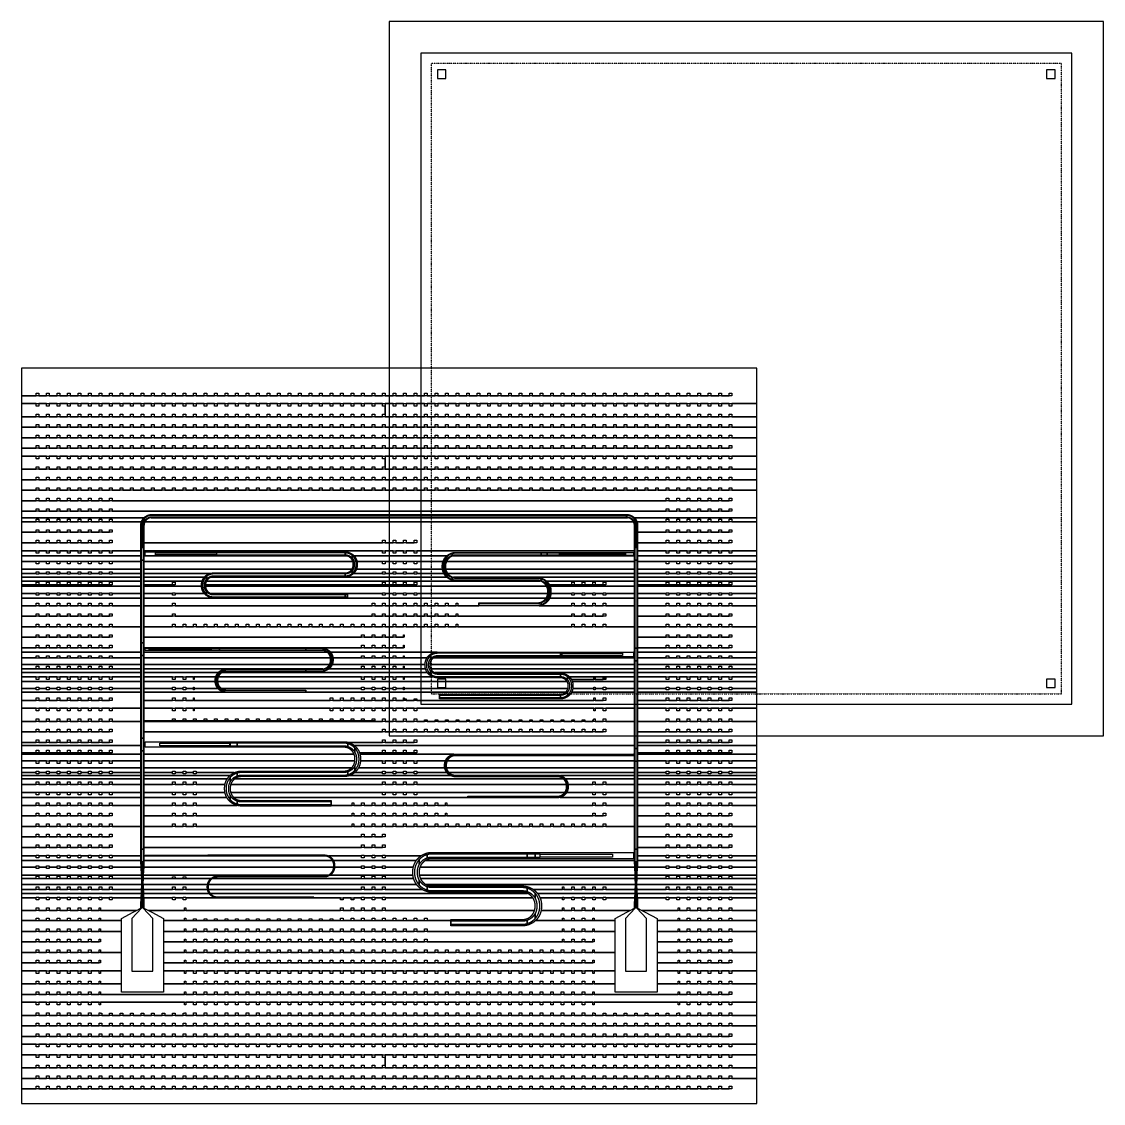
# Model space of a CAD drawing. Extents: x -3400 to 6900, y -3400 to 6900.
import ezdxf

# ---------------------------------------------------------------- set-up
doc = ezdxf.new("R2010")
doc.units = 0
doc.linetypes.add('DOT', pattern=[0.2, 0, -0.2])
for name, color, linetype in [('DICEGRID', 3, 'CONTINUOUS'), ('FRAME', 8, 'CONTINUOUS'), ('MARKERS', 2, 'CONTINUOUS'), ('XOR', 1, 'CONTINUOUS')]:
    doc.layers.add(name, color=color, linetype=linetype)

# ---------------------------------------------------------------- blocks, each defined once
blk = doc.blocks.new('CHIP_XOR')
at = {"layer": '5'}
for points in [[(3500, 3500), (-3500, 3500), (-3500, 3237.5), (-3362.5, 3237.5), (-3362.5, 3262.5), (-3337.5, 3262.5), (-3337.5, 3237.5), (-3262.5, 3237.5), (-3262.5, 3262.5), (-3237.5, 3262.5), (-3237.5, 3237.5), (-3162.5, 3237.5), (-3162.5, 3262.5), (-3137.5, 3262.5), (-3137.5, 3237.5), (-3062.5, 3237.5), (-3062.5, 3262.5), (-3037.5, 3262.5), (-3037.5, 3237.5), (-2962.5, 3237.5), (-2962.5, 3262.5), (-2937.5, 3262.5), (-2937.5, 3237.5), (-2862.5, 3237.5), (-2862.5, 3262.5), (-2837.5, 3262.5), (-2837.5, 3237.5), (-2762.5, 3237.5), (-2762.5, 3262.5), (-2737.5, 3262.5), (-2737.5, 3237.5), (-2662.5, 3237.5), (-2662.5, 3262.5), (-2637.5, 3262.5), (-2637.5, 3237.5), (-2562.5, 3237.5), (-2562.5, 3262.5), (-2537.5, 3262.5), (-2537.5, 3237.5), (-2462.5, 3237.5), (-2462.5, 3262.5), (-2437.5, 3262.5), (-2437.5, 3237.5), (-2362.5, 3237.5), (-2362.5, 3262.5), (-2337.5, 3262.5), (-2337.5, 3237.5), (-2262.5, 3237.5), (-2262.5, 3262.5), (-2237.5, 3262.5), (-2237.5, 3237.5), (-2162.5, 3237.5), (-2162.5, 3262.5), (-2137.5, 3262.5), (-2137.5, 3237.5), (-2062.5, 3237.5), (-2062.5, 3262.5), (-2037.5, 3262.5), (-2037.5, 3237.5), (-1962.5, 3237.5), (-1962.5, 3262.5), (-1937.5, 3262.5), (-1937.5, 3237.5), (-1862.5, 3237.5), (-1862.5, 3262.5), (-1837.5, 3262.5), (-1837.5, 3237.5), (-1762.5, 3237.5), (-1762.5, 3262.5), (-1737.5, 3262.5), (-1737.5, 3237.5), (-1662.5, 3237.5), (-1662.5, 3262.5), (-1637.5, 3262.5), (-1637.5, 3237.5), (-1562.5, 3237.5), (-1562.5, 3262.5), (-1537.5, 3262.5), (-1537.5, 3237.5), (-1462.5, 3237.5), (-1462.5, 3262.5), (-1437.5, 3262.5), (-1437.5, 3237.5), (-1362.5, 3237.5), (-1362.5, 3262.5), (-1337.5, 3262.5), (-1337.5, 3237.5), (-1262.5, 3237.5), (-1262.5, 3262.5), (-1237.5, 3262.5), (-1237.5, 3237.5), (-1162.5, 3237.5), (-1162.5, 3262.5), (-1137.5, 3262.5), (-1137.5, 3237.5), (-1062.5, 3237.5), (-1062.5, 3262.5), (-1037.5, 3262.5), (-1037.5, 3237.5), (-962.5, 3237.5), (-962.5, 3262.5), (-937.5, 3262.5), (-937.5, 3237.5), (-862.5, 3237.5), (-862.5, 3262.5), (-837.5, 3262.5), (-837.5, 3237.5), (-762.5, 3237.5), (-762.5, 3262.5), (-737.5, 3262.5), (-737.5, 3237.5), (-662.5, 3237.5), (-662.5, 3262.5), (-637.5, 3262.5), (-637.5, 3237.5), (-562.5, 3237.5), (-562.5, 3262.5), (-537.5, 3262.5), (-537.5, 3237.5), (-462.5, 3237.5), (-462.5, 3262.5), (-437.5, 3262.5), (-437.5, 3237.5), (-362.5, 3237.5), (-362.5, 3262.5), (-337.5, 3262.5), (-337.5, 3237.5), (-262.5, 3237.5), (-262.5, 3262.5), (-237.5, 3262.5), (-237.5, 3237.5), (-162.5, 3237.5), (-162.5, 3262.5), (-137.5, 3262.5), (-137.5, 3237.5), (-62.5, 3237.5), (-62.5, 3262.5), (-37.5, 3262.5), (-37.5, 3237.5), (37.5, 3237.5), (37.5, 3262.5), (62.5, 3262.5), (62.5, 3237.5), (137.5, 3237.5), (137.5, 3262.5), (162.5, 3262.5), (162.5, 3237.5), (237.5, 3237.5), (237.5, 3262.5), (262.5, 3262.5), (262.5, 3237.5), (337.5, 3237.5), (337.5, 3262.5), (362.5, 3262.5), (362.5, 3237.5), (437.5, 3237.5), (437.5, 3262.5), (462.5, 3262.5), (462.5, 3237.5), (537.5, 3237.5), (537.5, 3262.5), (562.5, 3262.5), (562.5, 3237.5), (637.5, 3237.5), (637.5, 3262.5), (662.5, 3262.5), (662.5, 3237.5), (737.5, 3237.5), (737.5, 3262.5), (762.5, 3262.5), (762.5, 3237.5), (837.5, 3237.5), (837.5, 3262.5), (862.5, 3262.5), (862.5, 3237.5), (937.5, 3237.5), (937.5, 3262.5), (962.5, 3262.5), (962.5, 3237.5), (1037.5, 3237.5), (1037.5, 3262.5), (1062.5, 3262.5), (1062.5, 3237.5), (1137.5, 3237.5), (1137.5, 3262.5), (1162.5, 3262.5), (1162.5, 3237.5), (1237.5, 3237.5), (1237.5, 3262.5), (1262.5, 3262.5), (1262.5, 3237.5), (1337.5, 3237.5), (1337.5, 3262.5), (1362.5, 3262.5), (1362.5, 3237.5), (1437.5, 3237.5), (1437.5, 3262.5), (1462.5, 3262.5), (1462.5, 3237.5), (1537.5, 3237.5), (1537.5, 3262.5), (1562.5, 3262.5), (1562.5, 3237.5), (1637.5, 3237.5), (1637.5, 3262.5), (1662.5, 3262.5), (1662.5, 3237.5), (1737.5, 3237.5), (1737.5, 3262.5), (1762.5, 3262.5), (1762.5, 3237.5), (1837.5, 3237.5), (1837.5, 3262.5), (1862.5, 3262.5), (1862.5, 3237.5), (1937.5, 3237.5), (1937.5, 3262.5), (1962.5, 3262.5), (1962.5, 3237.5), (2037.5, 3237.5), (2037.5, 3262.5), (2062.5, 3262.5), (2062.5, 3237.5), (2137.5, 3237.5), (2137.5, 3262.5), (2162.5, 3262.5), (2162.5, 3237.5), (2237.5, 3237.5), (2237.5, 3262.5), (2262.5, 3262.5), (2262.5, 3237.5), (2337.5, 3237.5), (2337.5, 3262.5), (2362.5, 3262.5), (2362.5, 3237.5), (2437.5, 3237.5), (2437.5, 3262.5), (2462.5, 3262.5), (2462.5, 3237.5), (2537.5, 3237.5), (2537.5, 3262.5), (2562.5, 3262.5), (2562.5, 3237.5), (2637.5, 3237.5), (2637.5, 3262.5), (2662.5, 3262.5), (2662.5, 3237.5), (2737.5, 3237.5), (2737.5, 3262.5), (2762.5, 3262.5), (2762.5, 3237.5), (2837.5, 3237.5), (2837.5, 3262.5), (2862.5, 3262.5), (2862.5, 3237.5), (2937.5, 3237.5), (2937.5, 3262.5), (2962.5, 3262.5), (2962.5, 3237.5), (3037.5, 3237.5), (3037.5, 3262.5), (3062.5, 3262.5), (3062.5, 3237.5), (3137.5, 3237.5), (3137.5, 3262.5), (3162.5, 3262.5), (3162.5, 3237.5), (3237.5, 3237.5), (3237.5, 3262.5), (3262.5, 3262.5), (3262.5, 3237.5), (3237.5, 3237.5), (3162.5, 3237.5), (3137.5, 3237.5), (3062.5, 3237.5), (3037.5, 3237.5), (2962.5, 3237.5), (2937.5, 3237.5), (2862.5, 3237.5), (2837.5, 3237.5), (2762.5, 3237.5), (2737.5, 3237.5), (2662.5, 3237.5), (2637.5, 3237.5), (2562.5, 3237.5), (2537.5, 3237.5), (2462.5, 3237.5), (2437.5, 3237.5), (2362.5, 3237.5), (2337.5, 3237.5), (2262.5, 3237.5), (2237.5, 3237.5), (2162.5, 3237.5), (2137.5, 3237.5), (2062.5, 3237.5), (2037.5, 3237.5), (1962.5, 3237.5), (1937.5, 3237.5), (1862.5, 3237.5), (1837.5, 3237.5), (1762.5, 3237.5), (1737.5, 3237.5), (1662.5, 3237.5), (1637.5, 3237.5), (1562.5, 3237.5), (1537.5, 3237.5), (1462.5, 3237.5), (1437.5, 3237.5), (1362.5, 3237.5), (1337.5, 3237.5), (1262.5, 3237.5), (1237.5, 3237.5), (1162.5, 3237.5), (1137.5, 3237.5), (1062.5, 3237.5), (1037.5, 3237.5), (962.5, 3237.5), (937.5, 3237.5), (862.5, 3237.5), (837.5, 3237.5), (762.5, 3237.5), (737.5, 3237.5), (662.5, 3237.5), (637.5, 3237.5), (562.5, 3237.5), (537.5, 3237.5), (462.5, 3237.5), (437.5, 3237.5), (362.5, 3237.5), (337.5, 3237.5), (262.5, 3237.5), (237.5, 3237.5), (162.5, 3237.5), (137.5, 3237.5), (62.5, 3237.5), (37.5, 3237.5), (-37.5, 3237.5), (-62.5, 3237.5), (-137.5, 3237.5), (-162.5, 3237.5), (-237.5, 3237.5), (-262.5, 3237.5), (-337.5, 3237.5), (-362.5, 3237.5), (-437.5, 3237.5), (-462.5, 3237.5), (-537.5, 3237.5), (-562.5, 3237.5), (-637.5, 3237.5), (-662.5, 3237.5), (-737.5, 3237.5), (-762.5, 3237.5), (-837.5, 3237.5), (-862.5, 3237.5), (-937.5, 3237.5), (-962.5, 3237.5), (-1037.5, 3237.5), (-1062.5, 3237.5), (-1137.5, 3237.5), (-1162.5, 3237.5), (-1237.5, 3237.5), (-1262.5, 3237.5), (-1337.5, 3237.5), (-1362.5, 3237.5), (-1437.5, 3237.5), (-1462.5, 3237.5), (-1537.5, 3237.5), (-1562.5, 3237.5), (-1637.5, 3237.5), (-1662.5, 3237.5), (-1737.5, 3237.5), (-1762.5, 3237.5), (-1837.5, 3237.5), (-1862.5, 3237.5), (-1937.5, 3237.5), (-1962.5, 3237.5), (-2037.5, 3237.5), (-2062.5, 3237.5), (-2137.5, 3237.5), (-2162.5, 3237.5), (-2237.5, 3237.5), (-2262.5, 3237.5), (-2337.5, 3237.5), (-2362.5, 3237.5), (-2437.5, 3237.5), (-2462.5, 3237.5), (-2537.5, 3237.5), (-2562.5, 3237.5), (-2637.5, 3237.5), (-2662.5, 3237.5), (-2737.5, 3237.5), (-2762.5, 3237.5), (-2837.5, 3237.5), (-2862.5, 3237.5), (-2937.5, 3237.5), (-2962.5, 3237.5), (-3037.5, 3237.5), (-3062.5, 3237.5), (-3137.5, 3237.5), (-3162.5, 3237.5), (-3237.5, 3237.5), (-3262.5, 3237.5), (-3337.5, 3237.5), (-3362.5, 3237.5), (-3500, 3237.5), (-3500, 3162.5), (3500, 3162.5)], [(-62.5, 3137.5), (-62.5, 3162.5), (-137.5, 3162.5), (-137.5, 3137.5), (-162.5, 3137.5), (-162.5, 3162.5), (-237.5, 3162.5), (-237.5, 3137.5), (-262.5, 3137.5), (-262.5, 3162.5), (-337.5, 3162.5), (-337.5, 3137.5), (-362.5, 3137.5), (-362.5, 3162.5), (-437.5, 3162.5), (-437.5, 3137.5), (-462.5, 3137.5), (-462.5, 3162.5), (-537.5, 3162.5), (-537.5, 3137.5), (-562.5, 3137.5), (-562.5, 3162.5), (-637.5, 3162.5), (-637.5, 3137.5), (-662.5, 3137.5), (-662.5, 3162.5), (-737.5, 3162.5), (-737.5, 3137.5), (-762.5, 3137.5), (-762.5, 3162.5), (-837.5, 3162.5), (-837.5, 3137.5), (-862.5, 3137.5), (-862.5, 3162.5), (-937.5, 3162.5), (-937.5, 3137.5), (-962.5, 3137.5), (-962.5, 3162.5), (-1037.5, 3162.5), (-1037.5, 3137.5), (-1062.5, 3137.5), (-1062.5, 3162.5), (-1137.5, 3162.5), (-1137.5, 3137.5), (-1162.5, 3137.5), (-1162.5, 3162.5), (-1237.5, 3162.5), (-1237.5, 3137.5), (-1262.5, 3137.5), (-1262.5, 3162.5), (-1337.5, 3162.5), (-1337.5, 3137.5), (-1362.5, 3137.5), (-1362.5, 3162.5), (-1437.5, 3162.5), (-1437.5, 3137.5), (-1462.5, 3137.5), (-1462.5, 3162.5), (-1537.5, 3162.5), (-1537.5, 3137.5), (-1562.5, 3137.5), (-1562.5, 3162.5), (-1637.5, 3162.5), (-1637.5, 3137.5), (-1662.5, 3137.5), (-1662.5, 3162.5), (-1737.5, 3162.5), (-1737.5, 3137.5), (-1762.5, 3137.5), (-1762.5, 3162.5), (-1837.5, 3162.5), (-1837.5, 3137.5), (-1862.5, 3137.5), (-1862.5, 3162.5), (-1937.5, 3162.5), (-1937.5, 3137.5), (-1962.5, 3137.5), (-1962.5, 3162.5), (-2037.5, 3162.5), (-2037.5, 3137.5), (-2062.5, 3137.5), (-2062.5, 3162.5), (-2137.5, 3162.5), (-2137.5, 3137.5), (-2162.5, 3137.5), (-2162.5, 3162.5), (-2237.5, 3162.5), (-2237.5, 3137.5), (-2262.5, 3137.5), (-2262.5, 3162.5), (-2337.5, 3162.5), (-2337.5, 3137.5), (-2362.5, 3137.5), (-2362.5, 3162.5), (-2437.5, 3162.5), (-2437.5, 3137.5), (-2462.5, 3137.5), (-2462.5, 3162.5), (-2537.5, 3162.5), (-2537.5, 3137.5), (-2562.5, 3137.5), (-2562.5, 3162.5), (-2637.5, 3162.5), (-2637.5, 3137.5), (-2662.5, 3137.5), (-2662.5, 3162.5), (-2737.5, 3162.5), (-2737.5, 3137.5), (-2762.5, 3137.5), (-2762.5, 3162.5), (-2837.5, 3162.5), (-2837.5, 3137.5), (-2862.5, 3137.5), (-2862.5, 3162.5), (-2937.5, 3162.5), (-2937.5, 3137.5), (-2962.5, 3137.5), (-2962.5, 3162.5), (-3037.5, 3162.5), (-3037.5, 3137.5), (-3062.5, 3137.5), (-3062.5, 3162.5), (-3137.5, 3162.5), (-3137.5, 3137.5), (-3162.5, 3137.5), (-3162.5, 3162.5), (-3237.5, 3162.5), (-3237.5, 3137.5), (-3262.5, 3137.5), (-3262.5, 3162.5), (-3337.5, 3162.5), (-3337.5, 3137.5), (-3362.5, 3137.5), (-3362.5, 3162.5), (-3500, 3162.5), (-3500, 3037.5), (-3362.5, 3037.5), (-3362.5, 3062.5), (-3337.5, 3062.5), (-3337.5, 3037.5), (-3262.5, 3037.5), (-3262.5, 3062.5), (-3237.5, 3062.5), (-3237.5, 3037.5), (-3162.5, 3037.5), (-3162.5, 3062.5), (-3137.5, 3062.5), (-3137.5, 3037.5), (-3062.5, 3037.5), (-3062.5, 3062.5), (-3037.5, 3062.5), (-3037.5, 3037.5), (-2962.5, 3037.5), (-2962.5, 3062.5), (-2937.5, 3062.5), (-2937.5, 3037.5), (-2862.5, 3037.5), (-2862.5, 3062.5), (-2837.5, 3062.5), (-2837.5, 3037.5), (-2762.5, 3037.5), (-2762.5, 3062.5), (-2737.5, 3062.5), (-2737.5, 3037.5), (-2662.5, 3037.5), (-2662.5, 3062.5), (-2637.5, 3062.5), (-2637.5, 3037.5), (-2562.5, 3037.5), (-2562.5, 3062.5), (-2537.5, 3062.5), (-2537.5, 3037.5), (-2462.5, 3037.5), (-2462.5, 3062.5), (-2437.5, 3062.5), (-2437.5, 3037.5), (-2362.5, 3037.5), (-2362.5, 3062.5), (-2337.5, 3062.5), (-2337.5, 3037.5), (-2262.5, 3037.5), (-2262.5, 3062.5), (-2237.5, 3062.5), (-2237.5, 3037.5), (-2162.5, 3037.5), (-2162.5, 3062.5), (-2137.5, 3062.5), (-2137.5, 3037.5), (-2062.5, 3037.5), (-2062.5, 3062.5), (-2037.5, 3062.5), (-2037.5, 3037.5), (-1962.5, 3037.5), (-1962.5, 3062.5), (-1937.5, 3062.5), (-1937.5, 3037.5), (-1862.5, 3037.5), (-1862.5, 3062.5), (-1837.5, 3062.5), (-1837.5, 3037.5), (-1762.5, 3037.5), (-1762.5, 3062.5), (-1737.5, 3062.5), (-1737.5, 3037.5), (-1662.5, 3037.5), (-1662.5, 3062.5), (-1637.5, 3062.5), (-1637.5, 3037.5), (-1562.5, 3037.5), (-1562.5, 3062.5), (-1537.5, 3062.5), (-1537.5, 3037.5), (-1462.5, 3037.5), (-1462.5, 3062.5), (-1437.5, 3062.5), (-1437.5, 3037.5), (-1362.5, 3037.5), (-1362.5, 3062.5), (-1337.5, 3062.5), (-1337.5, 3037.5), (-1262.5, 3037.5), (-1262.5, 3062.5), (-1237.5, 3062.5), (-1237.5, 3037.5), (-1162.5, 3037.5), (-1162.5, 3062.5), (-1137.5, 3062.5), (-1137.5, 3037.5), (-1062.5, 3037.5), (-1062.5, 3062.5), (-1037.5, 3062.5), (-1037.5, 3037.5), (-962.5, 3037.5), (-962.5, 3062.5), (-937.5, 3062.5), (-937.5, 3037.5), (-862.5, 3037.5), (-862.5, 3062.5), (-837.5, 3062.5), (-837.5, 3037.5), (-762.5, 3037.5), (-762.5, 3062.5), (-737.5, 3062.5), (-737.5, 3037.5), (-662.5, 3037.5), (-662.5, 3062.5), (-637.5, 3062.5), (-637.5, 3037.5), (-562.5, 3037.5), (-562.5, 3062.5), (-537.5, 3062.5), (-537.5, 3037.5), (-462.5, 3037.5), (-462.5, 3062.5), (-437.5, 3062.5), (-437.5, 3037.5), (-362.5, 3037.5), (-362.5, 3062.5), (-337.5, 3062.5), (-337.5, 3037.5), (-262.5, 3037.5), (-262.5, 3062.5), (-237.5, 3062.5), (-237.5, 3037.5), (-162.5, 3037.5), (-162.5, 3062.5), (-137.5, 3062.5), (-137.5, 3037.5), (-62.5, 3037.5), (-62.5, 3062.5), (-37.5, 3062.5), (-37.5, 3137.5)], [(37.5, 3037.5), (37.5, 3062.5), (62.5, 3062.5), (62.5, 3037.5), (137.5, 3037.5), (137.5, 3062.5), (162.5, 3062.5), (162.5, 3037.5), (237.5, 3037.5), (237.5, 3062.5), (262.5, 3062.5), (262.5, 3037.5), (337.5, 3037.5), (337.5, 3062.5), (362.5, 3062.5), (362.5, 3037.5), (437.5, 3037.5), (437.5, 3062.5), (462.5, 3062.5), (462.5, 3037.5), (537.5, 3037.5), (537.5, 3062.5), (562.5, 3062.5), (562.5, 3037.5), (637.5, 3037.5), (637.5, 3062.5), (662.5, 3062.5), (662.5, 3037.5), (737.5, 3037.5), (737.5, 3062.5), (762.5, 3062.5), (762.5, 3037.5), (837.5, 3037.5), (837.5, 3062.5), (862.5, 3062.5), (862.5, 3037.5), (937.5, 3037.5), (937.5, 3062.5), (962.5, 3062.5), (962.5, 3037.5), (1037.5, 3037.5), (1037.5, 3062.5), (1062.5, 3062.5), (1062.5, 3037.5), (1137.5, 3037.5), (1137.5, 3062.5), (1162.5, 3062.5), (1162.5, 3037.5), (1237.5, 3037.5), (1237.5, 3062.5), (1262.5, 3062.5), (1262.5, 3037.5), (1337.5, 3037.5), (1337.5, 3062.5), (1362.5, 3062.5), (1362.5, 3037.5), (1437.5, 3037.5), (1437.5, 3062.5), (1462.5, 3062.5), (1462.5, 3037.5), (1537.5, 3037.5), (1537.5, 3062.5), (1562.5, 3062.5), (1562.5, 3037.5), (1637.5, 3037.5), (1637.5, 3062.5), (1662.5, 3062.5), (1662.5, 3037.5), (1737.5, 3037.5), (1737.5, 3062.5), (1762.5, 3062.5), (1762.5, 3037.5), (1837.5, 3037.5), (1837.5, 3062.5), (1862.5, 3062.5), (1862.5, 3037.5), (1937.5, 3037.5), (1937.5, 3062.5), (1962.5, 3062.5), (1962.5, 3037.5), (2037.5, 3037.5), (2037.5, 3062.5), (2062.5, 3062.5), (2062.5, 3037.5), (2137.5, 3037.5), (2137.5, 3062.5), (2162.5, 3062.5), (2162.5, 3037.5), (2237.5, 3037.5), (2237.5, 3062.5), (2262.5, 3062.5), (2262.5, 3037.5), (2337.5, 3037.5), (2337.5, 3062.5), (2362.5, 3062.5), (2362.5, 3037.5), (2437.5, 3037.5), (2437.5, 3062.5), (2462.5, 3062.5), (2462.5, 3037.5), (2537.5, 3037.5), (2537.5, 3062.5), (2562.5, 3062.5), (2562.5, 3037.5), (2637.5, 3037.5), (2637.5, 3062.5), (2662.5, 3062.5), (2662.5, 3037.5), (2737.5, 3037.5), (2737.5, 3062.5), (2762.5, 3062.5), (2762.5, 3037.5), (2837.5, 3037.5), (2837.5, 3062.5), (2862.5, 3062.5), (2862.5, 3037.5), (2937.5, 3037.5), (2937.5, 3062.5), (2962.5, 3062.5), (2962.5, 3037.5), (3037.5, 3037.5), (3037.5, 3062.5), (3062.5, 3062.5), (3062.5, 3037.5), (3137.5, 3037.5), (3137.5, 3062.5), (3162.5, 3062.5), (3162.5, 3037.5), (3237.5, 3037.5), (3237.5, 3062.5), (3262.5, 3062.5), (3262.5, 3037.5), (3500, 3037.5), (3500, 3162.5), (3262.5, 3162.5), (3262.5, 3137.5), (3237.5, 3137.5), (3237.5, 3162.5), (3162.5, 3162.5), (3162.5, 3137.5), (3137.5, 3137.5), (3137.5, 3162.5), (3062.5, 3162.5), (3062.5, 3137.5), (3037.5, 3137.5), (3037.5, 3162.5), (2962.5, 3162.5), (2962.5, 3137.5), (2937.5, 3137.5), (2937.5, 3162.5), (2862.5, 3162.5), (2862.5, 3137.5), (2837.5, 3137.5), (2837.5, 3162.5), (2762.5, 3162.5), (2762.5, 3137.5), (2737.5, 3137.5), (2737.5, 3162.5), (2662.5, 3162.5), (2662.5, 3137.5), (2637.5, 3137.5), (2637.5, 3162.5), (2562.5, 3162.5), (2562.5, 3137.5), (2537.5, 3137.5), (2537.5, 3162.5), (2462.5, 3162.5), (2462.5, 3137.5), (2437.5, 3137.5), (2437.5, 3162.5), (2362.5, 3162.5), (2362.5, 3137.5), (2337.5, 3137.5), (2337.5, 3162.5), (2262.5, 3162.5), (2262.5, 3137.5), (2237.5, 3137.5), (2237.5, 3162.5), (2162.5, 3162.5), (2162.5, 3137.5), (2137.5, 3137.5), (2137.5, 3162.5), (2062.5, 3162.5), (2062.5, 3137.5), (2037.5, 3137.5), (2037.5, 3162.5), (1962.5, 3162.5), (1962.5, 3137.5), (1937.5, 3137.5), (1937.5, 3162.5), (1862.5, 3162.5), (1862.5, 3137.5), (1837.5, 3137.5), (1837.5, 3162.5), (1762.5, 3162.5), (1762.5, 3137.5), (1737.5, 3137.5), (1737.5, 3162.5), (1662.5, 3162.5), (1662.5, 3137.5), (1637.5, 3137.5), (1637.5, 3162.5), (1562.5, 3162.5), (1562.5, 3137.5), (1537.5, 3137.5), (1537.5, 3162.5), (1462.5, 3162.5), (1462.5, 3137.5), (1437.5, 3137.5), (1437.5, 3162.5), (1362.5, 3162.5), (1362.5, 3137.5), (1337.5, 3137.5), (1337.5, 3162.5), (1262.5, 3162.5), (1262.5, 3137.5), (1237.5, 3137.5), (1237.5, 3162.5), (1162.5, 3162.5), (1162.5, 3137.5), (1137.5, 3137.5), (1137.5, 3162.5), (1062.5, 3162.5), (1062.5, 3137.5), (1037.5, 3137.5), (1037.5, 3162.5), (962.5, 3162.5), (962.5, 3137.5), (937.5, 3137.5), (937.5, 3162.5), (862.5, 3162.5), (862.5, 3137.5), (837.5, 3137.5), (837.5, 3162.5), (762.5, 3162.5), (762.5, 3137.5), (737.5, 3137.5), (737.5, 3162.5), (662.5, 3162.5), (662.5, 3137.5), (637.5, 3137.5), (637.5, 3162.5), (562.5, 3162.5), (562.5, 3137.5), (537.5, 3137.5), (537.5, 3162.5), (462.5, 3162.5), (462.5, 3137.5), (437.5, 3137.5), (437.5, 3162.5), (362.5, 3162.5), (362.5, 3137.5), (337.5, 3137.5), (337.5, 3162.5), (262.5, 3162.5), (262.5, 3137.5), (237.5, 3137.5), (237.5, 3162.5), (162.5, 3162.5), (162.5, 3137.5), (137.5, 3137.5), (137.5, 3162.5), (62.5, 3162.5), (62.5, 3137.5), (37.5, 3137.5), (37.5, 3162.5), (-37.5, 3162.5), (-37.5, 3037.5)], [(-3337.5, 2962.5), (-3337.5, 2937.5), (-3262.5, 2937.5), (-3262.5, 2962.5), (-3237.5, 2962.5), (-3237.5, 2937.5), (-3162.5, 2937.5), (-3162.5, 2962.5), (-3137.5, 2962.5), (-3137.5, 2937.5), (-3062.5, 2937.5), (-3062.5, 2962.5), (-3037.5, 2962.5), (-3037.5, 2937.5), (-2962.5, 2937.5), (-2962.5, 2962.5), (-2937.5, 2962.5), (-2937.5, 2937.5), (-2862.5, 2937.5), (-2862.5, 2962.5), (-2837.5, 2962.5), (-2837.5, 2937.5), (-2762.5, 2937.5), (-2762.5, 2962.5), (-2737.5, 2962.5), (-2737.5, 2937.5), (-2662.5, 2937.5), (-2662.5, 2962.5), (-2637.5, 2962.5), (-2637.5, 2937.5), (-2562.5, 2937.5), (-2562.5, 2962.5), (-2537.5, 2962.5), (-2537.5, 2937.5), (-2462.5, 2937.5), (-2462.5, 2962.5), (-2437.5, 2962.5), (-2437.5, 2937.5), (-2362.5, 2937.5), (-2362.5, 2962.5), (-2337.5, 2962.5), (-2337.5, 2937.5), (-2262.5, 2937.5), (-2262.5, 2962.5), (-2237.5, 2962.5), (-2237.5, 2937.5), (-2162.5, 2937.5), (-2162.5, 2962.5), (-2137.5, 2962.5), (-2137.5, 2937.5), (-2062.5, 2937.5), (-2062.5, 2962.5), (-2037.5, 2962.5), (-2037.5, 2937.5), (-1962.5, 2937.5), (-1962.5, 2962.5), (-1937.5, 2962.5), (-1937.5, 2937.5), (-1862.5, 2937.5), (-1862.5, 2962.5), (-1837.5, 2962.5), (-1837.5, 2937.5), (-1762.5, 2937.5), (-1762.5, 2962.5), (-1737.5, 2962.5), (-1737.5, 2937.5), (-1662.5, 2937.5), (-1662.5, 2962.5), (-1637.5, 2962.5), (-1637.5, 2937.5), (-1562.5, 2937.5), (-1562.5, 2962.5), (-1537.5, 2962.5), (-1537.5, 2937.5), (-1462.5, 2937.5), (-1462.5, 2962.5), (-1437.5, 2962.5), (-1437.5, 2937.5), (-1362.5, 2937.5), (-1362.5, 2962.5), (-1337.5, 2962.5), (-1337.5, 2937.5), (-1262.5, 2937.5), (-1262.5, 2962.5), (-1237.5, 2962.5), (-1237.5, 2937.5), (-1162.5, 2937.5), (-1162.5, 2962.5), (-1137.5, 2962.5), (-1137.5, 2937.5), (-1062.5, 2937.5), (-1062.5, 2962.5), (-1037.5, 2962.5), (-1037.5, 2937.5), (-962.5, 2937.5), (-962.5, 2962.5), (-937.5, 2962.5), (-937.5, 2937.5), (-862.5, 2937.5), (-862.5, 2962.5), (-837.5, 2962.5), (-837.5, 2937.5), (-762.5, 2937.5), (-762.5, 2962.5), (-737.5, 2962.5), (-737.5, 2937.5), (-662.5, 2937.5), (-662.5, 2962.5), (-637.5, 2962.5), (-637.5, 2937.5), (-562.5, 2937.5), (-562.5, 2962.5), (-537.5, 2962.5), (-537.5, 2937.5), (-462.5, 2937.5), (-462.5, 2962.5), (-437.5, 2962.5), (-437.5, 2937.5), (-362.5, 2937.5), (-362.5, 2962.5), (-337.5, 2962.5), (-337.5, 2937.5), (-262.5, 2937.5), (-262.5, 2962.5), (-237.5, 2962.5), (-237.5, 2937.5), (-162.5, 2937.5), (-162.5, 2962.5), (-137.5, 2962.5), (-137.5, 2937.5), (-62.5, 2937.5), (-62.5, 2962.5), (-37.5, 2962.5), (-37.5, 2937.5), (37.5, 2937.5), (37.5, 2962.5), (62.5, 2962.5), (62.5, 2937.5), (137.5, 2937.5), (137.5, 2962.5), (162.5, 2962.5), (162.5, 2937.5), (237.5, 2937.5), (237.5, 2962.5), (262.5, 2962.5), (262.5, 2937.5), (337.5, 2937.5), (337.5, 2962.5), (362.5, 2962.5), (362.5, 2937.5), (437.5, 2937.5), (437.5, 2962.5), (462.5, 2962.5), (462.5, 2937.5), (537.5, 2937.5), (537.5, 2962.5), (562.5, 2962.5), (562.5, 2937.5), (637.5, 2937.5), (637.5, 2962.5), (662.5, 2962.5), (662.5, 2937.5), (737.5, 2937.5), (737.5, 2962.5), (762.5, 2962.5), (762.5, 2937.5), (837.5, 2937.5), (837.5, 2962.5), (862.5, 2962.5), (862.5, 2937.5), (937.5, 2937.5), (937.5, 2962.5), (962.5, 2962.5), (962.5, 2937.5), (1037.5, 2937.5), (1037.5, 2962.5), (1062.5, 2962.5), (1062.5, 2937.5), (1137.5, 2937.5), (1137.5, 2962.5), (1162.5, 2962.5), (1162.5, 2937.5), (1237.5, 2937.5), (1237.5, 2962.5), (1262.5, 2962.5), (1262.5, 2937.5), (1337.5, 2937.5), (1337.5, 2962.5), (1362.5, 2962.5), (1362.5, 2937.5), (1437.5, 2937.5), (1437.5, 2962.5), (1462.5, 2962.5), (1462.5, 2937.5), (1537.5, 2937.5), (1537.5, 2962.5), (1562.5, 2962.5), (1562.5, 2937.5), (1637.5, 2937.5), (1637.5, 2962.5), (1662.5, 2962.5), (1662.5, 2937.5), (1737.5, 2937.5), (1737.5, 2962.5), (1762.5, 2962.5), (1762.5, 2937.5), (1837.5, 2937.5), (1837.5, 2962.5), (1862.5, 2962.5), (1862.5, 2937.5), (1937.5, 2937.5), (1937.5, 2962.5), (1962.5, 2962.5), (1962.5, 2937.5), (2037.5, 2937.5), (2037.5, 2962.5), (2062.5, 2962.5), (2062.5, 2937.5), (2137.5, 2937.5), (2137.5, 2962.5), (2162.5, 2962.5), (2162.5, 2937.5), (2237.5, 2937.5), (2237.5, 2962.5), (2262.5, 2962.5), (2262.5, 2937.5), (2337.5, 2937.5), (2337.5, 2962.5), (2362.5, 2962.5), (2362.5, 2937.5), (2437.5, 2937.5), (2437.5, 2962.5), (2462.5, 2962.5), (2462.5, 2937.5), (2537.5, 2937.5), (2537.5, 2962.5), (2562.5, 2962.5), (2562.5, 2937.5), (2637.5, 2937.5), (2637.5, 2962.5), (2662.5, 2962.5), (2662.5, 2937.5), (2737.5, 2937.5), (2737.5, 2962.5), (2762.5, 2962.5), (2762.5, 2937.5), (2837.5, 2937.5), (2837.5, 2962.5), (2862.5, 2962.5), (2862.5, 2937.5), (2937.5, 2937.5), (2937.5, 2962.5), (2962.5, 2962.5), (2962.5, 2937.5), (3037.5, 2937.5), (3037.5, 2962.5), (3062.5, 2962.5), (3062.5, 2937.5), (3137.5, 2937.5), (3137.5, 2962.5), (3162.5, 2962.5), (3162.5, 2937.5), (3237.5, 2937.5), (3237.5, 2962.5), (3262.5, 2962.5), (3262.5, 2937.5), (3500, 2937.5), (3500, 3037.5), (-3500, 3037.5), (-3500, 2937.5), (-3362.5, 2937.5), (-3362.5, 2962.5)], [(-3337.5, 2862.5), (-3337.5, 2837.5), (-3262.5, 2837.5), (-3262.5, 2862.5), (-3237.5, 2862.5), (-3237.5, 2837.5), (-3162.5, 2837.5), (-3162.5, 2862.5), (-3137.5, 2862.5), (-3137.5, 2837.5), (-3062.5, 2837.5), (-3062.5, 2862.5), (-3037.5, 2862.5), (-3037.5, 2837.5), (-2962.5, 2837.5), (-2962.5, 2862.5), (-2937.5, 2862.5), (-2937.5, 2837.5), (-2862.5, 2837.5), (-2862.5, 2862.5), (-2837.5, 2862.5), (-2837.5, 2837.5), (-2762.5, 2837.5), (-2762.5, 2862.5), (-2737.5, 2862.5), (-2737.5, 2837.5), (-2662.5, 2837.5), (-2662.5, 2862.5), (-2637.5, 2862.5), (-2637.5, 2837.5), (-2562.5, 2837.5), (-2562.5, 2862.5), (-2537.5, 2862.5), (-2537.5, 2837.5), (-2462.5, 2837.5), (-2462.5, 2862.5), (-2437.5, 2862.5), (-2437.5, 2837.5), (-2362.5, 2837.5), (-2362.5, 2862.5), (-2337.5, 2862.5), (-2337.5, 2837.5), (-2262.5, 2837.5), (-2262.5, 2862.5), (-2237.5, 2862.5), (-2237.5, 2837.5), (-2162.5, 2837.5), (-2162.5, 2862.5), (-2137.5, 2862.5), (-2137.5, 2837.5), (-2062.5, 2837.5), (-2062.5, 2862.5), (-2037.5, 2862.5), (-2037.5, 2837.5), (-1962.5, 2837.5), (-1962.5, 2862.5), (-1937.5, 2862.5), (-1937.5, 2837.5), (-1862.5, 2837.5), (-1862.5, 2862.5), (-1837.5, 2862.5), (-1837.5, 2837.5), (-1762.5, 2837.5), (-1762.5, 2862.5), (-1737.5, 2862.5), (-1737.5, 2837.5), (-1662.5, 2837.5), (-1662.5, 2862.5), (-1637.5, 2862.5), (-1637.5, 2837.5), (-1562.5, 2837.5), (-1562.5, 2862.5), (-1537.5, 2862.5), (-1537.5, 2837.5), (-1462.5, 2837.5), (-1462.5, 2862.5), (-1437.5, 2862.5), (-1437.5, 2837.5), (-1362.5, 2837.5), (-1362.5, 2862.5), (-1337.5, 2862.5), (-1337.5, 2837.5), (-1262.5, 2837.5), (-1262.5, 2862.5), (-1237.5, 2862.5), (-1237.5, 2837.5), (-1162.5, 2837.5), (-1162.5, 2862.5), (-1137.5, 2862.5), (-1137.5, 2837.5), (-1062.5, 2837.5), (-1062.5, 2862.5), (-1037.5, 2862.5), (-1037.5, 2837.5), (-962.5, 2837.5), (-962.5, 2862.5), (-937.5, 2862.5), (-937.5, 2837.5), (-862.5, 2837.5), (-862.5, 2862.5), (-837.5, 2862.5), (-837.5, 2837.5), (-762.5, 2837.5), (-762.5, 2862.5), (-737.5, 2862.5), (-737.5, 2837.5), (-662.5, 2837.5), (-662.5, 2862.5), (-637.5, 2862.5), (-637.5, 2837.5), (-562.5, 2837.5), (-562.5, 2862.5), (-537.5, 2862.5), (-537.5, 2837.5), (-462.5, 2837.5), (-462.5, 2862.5), (-437.5, 2862.5), (-437.5, 2837.5), (-362.5, 2837.5), (-362.5, 2862.5), (-337.5, 2862.5), (-337.5, 2837.5), (-262.5, 2837.5), (-262.5, 2862.5), (-237.5, 2862.5), (-237.5, 2837.5), (-162.5, 2837.5), (-162.5, 2862.5), (-137.5, 2862.5), (-137.5, 2837.5), (-62.5, 2837.5), (-62.5, 2862.5), (-37.5, 2862.5), (-37.5, 2837.5), (37.5, 2837.5), (37.5, 2862.5), (62.5, 2862.5), (62.5, 2837.5), (137.5, 2837.5), (137.5, 2862.5), (162.5, 2862.5), (162.5, 2837.5), (237.5, 2837.5), (237.5, 2862.5), (262.5, 2862.5), (262.5, 2837.5), (337.5, 2837.5), (337.5, 2862.5), (362.5, 2862.5), (362.5, 2837.5), (437.5, 2837.5), (437.5, 2862.5), (462.5, 2862.5), (462.5, 2837.5), (537.5, 2837.5), (537.5, 2862.5), (562.5, 2862.5), (562.5, 2837.5), (637.5, 2837.5), (637.5, 2862.5), (662.5, 2862.5), (662.5, 2837.5), (737.5, 2837.5), (737.5, 2862.5), (762.5, 2862.5), (762.5, 2837.5), (837.5, 2837.5), (837.5, 2862.5), (862.5, 2862.5), (862.5, 2837.5), (937.5, 2837.5), (937.5, 2862.5), (962.5, 2862.5), (962.5, 2837.5), (1037.5, 2837.5), (1037.5, 2862.5), (1062.5, 2862.5), (1062.5, 2837.5), (1137.5, 2837.5), (1137.5, 2862.5), (1162.5, 2862.5), (1162.5, 2837.5), (1237.5, 2837.5), (1237.5, 2862.5), (1262.5, 2862.5), (1262.5, 2837.5), (1337.5, 2837.5), (1337.5, 2862.5), (1362.5, 2862.5), (1362.5, 2837.5), (1437.5, 2837.5), (1437.5, 2862.5), (1462.5, 2862.5), (1462.5, 2837.5), (1537.5, 2837.5), (1537.5, 2862.5), (1562.5, 2862.5), (1562.5, 2837.5), (1637.5, 2837.5), (1637.5, 2862.5), (1662.5, 2862.5), (1662.5, 2837.5), (1737.5, 2837.5), (1737.5, 2862.5), (1762.5, 2862.5), (1762.5, 2837.5), (1837.5, 2837.5), (1837.5, 2862.5), (1862.5, 2862.5), (1862.5, 2837.5), (1937.5, 2837.5), (1937.5, 2862.5), (1962.5, 2862.5), (1962.5, 2837.5), (2037.5, 2837.5), (2037.5, 2862.5), (2062.5, 2862.5), (2062.5, 2837.5), (2137.5, 2837.5), (2137.5, 2862.5), (2162.5, 2862.5), (2162.5, 2837.5), (2237.5, 2837.5), (2237.5, 2862.5), (2262.5, 2862.5), (2262.5, 2837.5), (2337.5, 2837.5), (2337.5, 2862.5), (2362.5, 2862.5), (2362.5, 2837.5), (2437.5, 2837.5), (2437.5, 2862.5), (2462.5, 2862.5), (2462.5, 2837.5), (2537.5, 2837.5), (2537.5, 2862.5), (2562.5, 2862.5), (2562.5, 2837.5), (2637.5, 2837.5), (2637.5, 2862.5), (2662.5, 2862.5), (2662.5, 2837.5), (2737.5, 2837.5), (2737.5, 2862.5), (2762.5, 2862.5), (2762.5, 2837.5), (2837.5, 2837.5), (2837.5, 2862.5), (2862.5, 2862.5), (2862.5, 2837.5), (2937.5, 2837.5), (2937.5, 2862.5), (2962.5, 2862.5), (2962.5, 2837.5), (3037.5, 2837.5), (3037.5, 2862.5), (3062.5, 2862.5), (3062.5, 2837.5), (3137.5, 2837.5), (3137.5, 2862.5), (3162.5, 2862.5), (3162.5, 2837.5), (3237.5, 2837.5), (3237.5, 2862.5), (3262.5, 2862.5), (3262.5, 2837.5), (3500, 2837.5), (3500, 2937.5), (-3500, 2937.5), (-3500, 2837.5), (-3362.5, 2837.5), (-3362.5, 2862.5)], [(3500, 2837.5), (-3500, 2837.5), (-3500, 2737.5), (-3362.5, 2737.5), (-3362.5, 2762.5), (-3337.5, 2762.5), (-3337.5, 2737.5), (-3262.5, 2737.5), (-3262.5, 2762.5), (-3237.5, 2762.5), (-3237.5, 2737.5), (-3162.5, 2737.5), (-3162.5, 2762.5), (-3137.5, 2762.5), (-3137.5, 2737.5), (-3062.5, 2737.5), (-3062.5, 2762.5), (-3037.5, 2762.5), (-3037.5, 2737.5), (-2962.5, 2737.5), (-2962.5, 2762.5), (-2937.5, 2762.5), (-2937.5, 2737.5), (-2862.5, 2737.5), (-2862.5, 2762.5), (-2837.5, 2762.5), (-2837.5, 2737.5), (-2762.5, 2737.5), (-2762.5, 2762.5), (-2737.5, 2762.5), (-2737.5, 2737.5), (-2662.5, 2737.5), (-2662.5, 2762.5), (-2637.5, 2762.5), (-2637.5, 2737.5), (-2562.5, 2737.5), (-2562.5, 2762.5), (-2537.5, 2762.5), (-2537.5, 2737.5), (-2462.5, 2737.5), (-2462.5, 2762.5), (-2437.5, 2762.5), (-2437.5, 2737.5), (-2362.5, 2737.5), (-2362.5, 2762.5), (-2337.5, 2762.5), (-2337.5, 2737.5), (-2262.5, 2737.5), (-2262.5, 2762.5), (-2237.5, 2762.5), (-2237.5, 2737.5), (-2162.5, 2737.5), (-2162.5, 2762.5), (-2137.5, 2762.5), (-2137.5, 2737.5), (-2062.5, 2737.5), (-2062.5, 2762.5), (-2037.5, 2762.5), (-2037.5, 2737.5), (-1962.5, 2737.5), (-1962.5, 2762.5), (-1937.5, 2762.5), (-1937.5, 2737.5), (-1862.5, 2737.5), (-1862.5, 2762.5), (-1837.5, 2762.5), (-1837.5, 2737.5), (-1762.5, 2737.5), (-1762.5, 2762.5), (-1737.5, 2762.5), (-1737.5, 2737.5), (-1662.5, 2737.5), (-1662.5, 2762.5), (-1637.5, 2762.5), (-1637.5, 2737.5), (-1562.5, 2737.5), (-1562.5, 2762.5), (-1537.5, 2762.5), (-1537.5, 2737.5), (-1462.5, 2737.5), (-1462.5, 2762.5), (-1437.5, 2762.5), (-1437.5, 2737.5), (-1362.5, 2737.5), (-1362.5, 2762.5), (-1337.5, 2762.5), (-1337.5, 2737.5), (-1262.5, 2737.5), (-1262.5, 2762.5), (-1237.5, 2762.5), (-1237.5, 2737.5), (-1162.5, 2737.5), (-1162.5, 2762.5), (-1137.5, 2762.5), (-1137.5, 2737.5), (-1062.5, 2737.5), (-1062.5, 2762.5), (-1037.5, 2762.5), (-1037.5, 2737.5), (-962.5, 2737.5), (-962.5, 2762.5), (-937.5, 2762.5), (-937.5, 2737.5), (-862.5, 2737.5), (-862.5, 2762.5), (-837.5, 2762.5), (-837.5, 2737.5), (-762.5, 2737.5), (-762.5, 2762.5), (-737.5, 2762.5), (-737.5, 2737.5), (-662.5, 2737.5), (-662.5, 2762.5), (-637.5, 2762.5), (-637.5, 2737.5), (-562.5, 2737.5), (-562.5, 2762.5), (-537.5, 2762.5), (-537.5, 2737.5), (-462.5, 2737.5), (-462.5, 2762.5), (-437.5, 2762.5), (-437.5, 2737.5), (-362.5, 2737.5), (-362.5, 2762.5), (-337.5, 2762.5), (-337.5, 2737.5), (-262.5, 2737.5), (-262.5, 2762.5), (-237.5, 2762.5), (-237.5, 2737.5), (-162.5, 2737.5), (-162.5, 2762.5), (-137.5, 2762.5), (-137.5, 2737.5), (-62.5, 2737.5), (-62.5, 2762.5), (-37.5, 2762.5), (-37.5, 2737.5), (37.5, 2737.5), (37.5, 2762.5), (62.5, 2762.5), (62.5, 2737.5), (137.5, 2737.5), (137.5, 2762.5), (162.5, 2762.5), (162.5, 2737.5), (237.5, 2737.5), (237.5, 2762.5), (262.5, 2762.5), (262.5, 2737.5), (337.5, 2737.5), (337.5, 2762.5), (362.5, 2762.5), (362.5, 2737.5), (437.5, 2737.5), (437.5, 2762.5), (462.5, 2762.5), (462.5, 2737.5), (537.5, 2737.5), (537.5, 2762.5), (562.5, 2762.5), (562.5, 2737.5), (637.5, 2737.5), (637.5, 2762.5), (662.5, 2762.5), (662.5, 2737.5), (737.5, 2737.5), (737.5, 2762.5), (762.5, 2762.5), (762.5, 2737.5), (837.5, 2737.5), (837.5, 2762.5), (862.5, 2762.5), (862.5, 2737.5), (937.5, 2737.5), (937.5, 2762.5), (962.5, 2762.5), (962.5, 2737.5), (1037.5, 2737.5), (1037.5, 2762.5), (1062.5, 2762.5), (1062.5, 2737.5), (1137.5, 2737.5), (1137.5, 2762.5), (1162.5, 2762.5), (1162.5, 2737.5), (1237.5, 2737.5), (1237.5, 2762.5), (1262.5, 2762.5), (1262.5, 2737.5), (1337.5, 2737.5), (1337.5, 2762.5), (1362.5, 2762.5), (1362.5, 2737.5), (1437.5, 2737.5), (1437.5, 2762.5), (1462.5, 2762.5), (1462.5, 2737.5), (1537.5, 2737.5), (1537.5, 2762.5), (1562.5, 2762.5), (1562.5, 2737.5), (1637.5, 2737.5), (1637.5, 2762.5), (1662.5, 2762.5), (1662.5, 2737.5), (1737.5, 2737.5), (1737.5, 2762.5), (1762.5, 2762.5), (1762.5, 2737.5), (1837.5, 2737.5), (1837.5, 2762.5), (1862.5, 2762.5), (1862.5, 2737.5), (1937.5, 2737.5), (1937.5, 2762.5), (1962.5, 2762.5), (1962.5, 2737.5), (2037.5, 2737.5), (2037.5, 2762.5), (2062.5, 2762.5), (2062.5, 2737.5), (2137.5, 2737.5), (2137.5, 2762.5), (2162.5, 2762.5), (2162.5, 2737.5), (2237.5, 2737.5), (2237.5, 2762.5), (2262.5, 2762.5), (2262.5, 2737.5), (2337.5, 2737.5), (2337.5, 2762.5), (2362.5, 2762.5), (2362.5, 2737.5), (2437.5, 2737.5), (2437.5, 2762.5), (2462.5, 2762.5), (2462.5, 2737.5), (2537.5, 2737.5), (2537.5, 2762.5), (2562.5, 2762.5), (2562.5, 2737.5), (2637.5, 2737.5), (2637.5, 2762.5), (2662.5, 2762.5), (2662.5, 2737.5), (2737.5, 2737.5), (2737.5, 2762.5), (2762.5, 2762.5), (2762.5, 2737.5), (2837.5, 2737.5), (2837.5, 2762.5), (2862.5, 2762.5), (2862.5, 2737.5), (2937.5, 2737.5), (2937.5, 2762.5), (2962.5, 2762.5), (2962.5, 2737.5), (3037.5, 2737.5), (3037.5, 2762.5), (3062.5, 2762.5), (3062.5, 2737.5), (3137.5, 2737.5), (3137.5, 2762.5), (3162.5, 2762.5), (3162.5, 2737.5), (3237.5, 2737.5), (3237.5, 2762.5), (3262.5, 2762.5), (3262.5, 2737.5), (3237.5, 2737.5), (3162.5, 2737.5), (3137.5, 2737.5), (3062.5, 2737.5), (3037.5, 2737.5), (2962.5, 2737.5), (2937.5, 2737.5), (2862.5, 2737.5), (2837.5, 2737.5), (2762.5, 2737.5), (2737.5, 2737.5), (2662.5, 2737.5), (2637.5, 2737.5), (2562.5, 2737.5), (2537.5, 2737.5), (2462.5, 2737.5), (2437.5, 2737.5), (2362.5, 2737.5), (2337.5, 2737.5), (2262.5, 2737.5), (2237.5, 2737.5), (2162.5, 2737.5), (2137.5, 2737.5), (2062.5, 2737.5), (2037.5, 2737.5), (1962.5, 2737.5), (1937.5, 2737.5), (1862.5, 2737.5), (1837.5, 2737.5), (1762.5, 2737.5), (1737.5, 2737.5), (1662.5, 2737.5), (1637.5, 2737.5), (1562.5, 2737.5), (1537.5, 2737.5), (1462.5, 2737.5), (1437.5, 2737.5), (1362.5, 2737.5), (1337.5, 2737.5), (1262.5, 2737.5), (1237.5, 2737.5), (1162.5, 2737.5), (1137.5, 2737.5), (1062.5, 2737.5), (1037.5, 2737.5), (962.5, 2737.5), (937.5, 2737.5), (862.5, 2737.5), (837.5, 2737.5), (762.5, 2737.5), (737.5, 2737.5), (662.5, 2737.5), (637.5, 2737.5), (562.5, 2737.5), (537.5, 2737.5), (462.5, 2737.5), (437.5, 2737.5), (362.5, 2737.5), (337.5, 2737.5), (262.5, 2737.5), (237.5, 2737.5), (162.5, 2737.5), (137.5, 2737.5), (62.5, 2737.5), (37.5, 2737.5), (-37.5, 2737.5), (-62.5, 2737.5), (-137.5, 2737.5), (-162.5, 2737.5), (-237.5, 2737.5), (-262.5, 2737.5), (-337.5, 2737.5), (-362.5, 2737.5), (-437.5, 2737.5), (-462.5, 2737.5), (-537.5, 2737.5), (-562.5, 2737.5), (-637.5, 2737.5), (-662.5, 2737.5), (-737.5, 2737.5), (-762.5, 2737.5), (-837.5, 2737.5), (-862.5, 2737.5), (-937.5, 2737.5), (-962.5, 2737.5), (-1037.5, 2737.5), (-1062.5, 2737.5), (-1137.5, 2737.5), (-1162.5, 2737.5), (-1237.5, 2737.5), (-1262.5, 2737.5), (-1337.5, 2737.5), (-1362.5, 2737.5), (-1437.5, 2737.5), (-1462.5, 2737.5), (-1537.5, 2737.5), (-1562.5, 2737.5), (-1637.5, 2737.5), (-1662.5, 2737.5), (-1737.5, 2737.5), (-1762.5, 2737.5), (-1837.5, 2737.5), (-1862.5, 2737.5), (-1937.5, 2737.5), (-1962.5, 2737.5), (-2037.5, 2737.5), (-2062.5, 2737.5), (-2137.5, 2737.5), (-2162.5, 2737.5), (-2237.5, 2737.5), (-2262.5, 2737.5), (-2337.5, 2737.5), (-2362.5, 2737.5), (-2437.5, 2737.5), (-2462.5, 2737.5), (-2537.5, 2737.5), (-2562.5, 2737.5), (-2637.5, 2737.5), (-2662.5, 2737.5), (-2737.5, 2737.5), (-2762.5, 2737.5), (-2837.5, 2737.5), (-2862.5, 2737.5), (-2937.5, 2737.5), (-2962.5, 2737.5), (-3037.5, 2737.5), (-3062.5, 2737.5), (-3137.5, 2737.5), (-3162.5, 2737.5), (-3237.5, 2737.5), (-3262.5, 2737.5), (-3337.5, 2737.5), (-3362.5, 2737.5), (-3500, 2737.5), (-3500, 2662.5), (3500, 2662.5)], [(-62.5, 2637.5), (-62.5, 2662.5), (-137.5, 2662.5), (-137.5, 2637.5), (-162.5, 2637.5), (-162.5, 2662.5), (-237.5, 2662.5), (-237.5, 2637.5), (-262.5, 2637.5), (-262.5, 2662.5), (-337.5, 2662.5), (-337.5, 2637.5), (-362.5, 2637.5), (-362.5, 2662.5), (-437.5, 2662.5), (-437.5, 2637.5), (-462.5, 2637.5), (-462.5, 2662.5), (-537.5, 2662.5), (-537.5, 2637.5), (-562.5, 2637.5), (-562.5, 2662.5), (-637.5, 2662.5), (-637.5, 2637.5), (-662.5, 2637.5), (-662.5, 2662.5), (-737.5, 2662.5), (-737.5, 2637.5), (-762.5, 2637.5), (-762.5, 2662.5), (-837.5, 2662.5), (-837.5, 2637.5), (-862.5, 2637.5), (-862.5, 2662.5), (-937.5, 2662.5), (-937.5, 2637.5), (-962.5, 2637.5), (-962.5, 2662.5), (-1037.5, 2662.5), (-1037.5, 2637.5), (-1062.5, 2637.5), (-1062.5, 2662.5), (-1137.5, 2662.5), (-1137.5, 2637.5), (-1162.5, 2637.5), (-1162.5, 2662.5), (-1237.5, 2662.5), (-1237.5, 2637.5), (-1262.5, 2637.5), (-1262.5, 2662.5), (-1337.5, 2662.5), (-1337.5, 2637.5), (-1362.5, 2637.5), (-1362.5, 2662.5), (-1437.5, 2662.5), (-1437.5, 2637.5), (-1462.5, 2637.5), (-1462.5, 2662.5), (-1537.5, 2662.5), (-1537.5, 2637.5), (-1562.5, 2637.5), (-1562.5, 2662.5), (-1637.5, 2662.5), (-1637.5, 2637.5), (-1662.5, 2637.5), (-1662.5, 2662.5), (-1737.5, 2662.5), (-1737.5, 2637.5), (-1762.5, 2637.5), (-1762.5, 2662.5), (-1837.5, 2662.5), (-1837.5, 2637.5), (-1862.5, 2637.5), (-1862.5, 2662.5), (-1937.5, 2662.5), (-1937.5, 2637.5), (-1962.5, 2637.5), (-1962.5, 2662.5), (-2037.5, 2662.5), (-2037.5, 2637.5), (-2062.5, 2637.5), (-2062.5, 2662.5), (-2137.5, 2662.5), (-2137.5, 2637.5), (-2162.5, 2637.5), (-2162.5, 2662.5), (-2237.5, 2662.5), (-2237.5, 2637.5), (-2262.5, 2637.5), (-2262.5, 2662.5), (-2337.5, 2662.5), (-2337.5, 2637.5), (-2362.5, 2637.5), (-2362.5, 2662.5), (-2437.5, 2662.5), (-2437.5, 2637.5), (-2462.5, 2637.5), (-2462.5, 2662.5), (-2537.5, 2662.5), (-2537.5, 2637.5), (-2562.5, 2637.5), (-2562.5, 2662.5), (-2637.5, 2662.5), (-2637.5, 2637.5), (-2662.5, 2637.5), (-2662.5, 2662.5), (-2737.5, 2662.5), (-2737.5, 2637.5), (-2762.5, 2637.5), (-2762.5, 2662.5), (-2837.5, 2662.5), (-2837.5, 2637.5), (-2862.5, 2637.5), (-2862.5, 2662.5), (-2937.5, 2662.5), (-2937.5, 2637.5), (-2962.5, 2637.5), (-2962.5, 2662.5), (-3037.5, 2662.5), (-3037.5, 2637.5), (-3062.5, 2637.5), (-3062.5, 2662.5), (-3137.5, 2662.5), (-3137.5, 2637.5), (-3162.5, 2637.5), (-3162.5, 2662.5), (-3237.5, 2662.5), (-3237.5, 2637.5), (-3262.5, 2637.5), (-3262.5, 2662.5), (-3337.5, 2662.5), (-3337.5, 2637.5), (-3362.5, 2637.5), (-3362.5, 2662.5), (-3500, 2662.5), (-3500, 2537.5), (-3362.5, 2537.5), (-3362.5, 2562.5), (-3337.5, 2562.5), (-3337.5, 2537.5), (-3262.5, 2537.5), (-3262.5, 2562.5), (-3237.5, 2562.5), (-3237.5, 2537.5), (-3162.5, 2537.5), (-3162.5, 2562.5), (-3137.5, 2562.5), (-3137.5, 2537.5), (-3062.5, 2537.5), (-3062.5, 2562.5), (-3037.5, 2562.5), (-3037.5, 2537.5), (-2962.5, 2537.5), (-2962.5, 2562.5), (-2937.5, 2562.5), (-2937.5, 2537.5), (-2862.5, 2537.5), (-2862.5, 2562.5), (-2837.5, 2562.5), (-2837.5, 2537.5), (-2762.5, 2537.5), (-2762.5, 2562.5), (-2737.5, 2562.5), (-2737.5, 2537.5), (-2662.5, 2537.5), (-2662.5, 2562.5), (-2637.5, 2562.5), (-2637.5, 2537.5), (-2562.5, 2537.5), (-2562.5, 2562.5), (-2537.5, 2562.5), (-2537.5, 2537.5), (-2462.5, 2537.5), (-2462.5, 2562.5), (-2437.5, 2562.5), (-2437.5, 2537.5), (-2362.5, 2537.5), (-2362.5, 2562.5), (-2337.5, 2562.5), (-2337.5, 2537.5), (-2262.5, 2537.5), (-2262.5, 2562.5), (-2237.5, 2562.5), (-2237.5, 2537.5), (-2162.5, 2537.5), (-2162.5, 2562.5), (-2137.5, 2562.5), (-2137.5, 2537.5), (-2062.5, 2537.5), (-2062.5, 2562.5), (-2037.5, 2562.5), (-2037.5, 2537.5), (-1962.5, 2537.5), (-1962.5, 2562.5), (-1937.5, 2562.5), (-1937.5, 2537.5), (-1862.5, 2537.5), (-1862.5, 2562.5), (-1837.5, 2562.5), (-1837.5, 2537.5), (-1762.5, 2537.5), (-1762.5, 2562.5), (-1737.5, 2562.5), (-1737.5, 2537.5), (-1662.5, 2537.5), (-1662.5, 2562.5), (-1637.5, 2562.5), (-1637.5, 2537.5), (-1562.5, 2537.5), (-1562.5, 2562.5), (-1537.5, 2562.5), (-1537.5, 2537.5), (-1462.5, 2537.5), (-1462.5, 2562.5), (-1437.5, 2562.5), (-1437.5, 2537.5), (-1362.5, 2537.5), (-1362.5, 2562.5), (-1337.5, 2562.5), (-1337.5, 2537.5), (-1262.5, 2537.5), (-1262.5, 2562.5), (-1237.5, 2562.5), (-1237.5, 2537.5), (-1162.5, 2537.5), (-1162.5, 2562.5), (-1137.5, 2562.5), (-1137.5, 2537.5), (-1062.5, 2537.5), (-1062.5, 2562.5), (-1037.5, 2562.5), (-1037.5, 2537.5), (-962.5, 2537.5), (-962.5, 2562.5), (-937.5, 2562.5), (-937.5, 2537.5), (-862.5, 2537.5), (-862.5, 2562.5), (-837.5, 2562.5), (-837.5, 2537.5), (-762.5, 2537.5), (-762.5, 2562.5), (-737.5, 2562.5), (-737.5, 2537.5), (-662.5, 2537.5), (-662.5, 2562.5), (-637.5, 2562.5), (-637.5, 2537.5), (-562.5, 2537.5), (-562.5, 2562.5), (-537.5, 2562.5), (-537.5, 2537.5), (-462.5, 2537.5), (-462.5, 2562.5), (-437.5, 2562.5), (-437.5, 2537.5), (-362.5, 2537.5), (-362.5, 2562.5), (-337.5, 2562.5), (-337.5, 2537.5), (-262.5, 2537.5), (-262.5, 2562.5), (-237.5, 2562.5), (-237.5, 2537.5), (-162.5, 2537.5), (-162.5, 2562.5), (-137.5, 2562.5), (-137.5, 2537.5), (-62.5, 2537.5), (-62.5, 2562.5), (-37.5, 2562.5), (-37.5, 2637.5)], [(37.5, 2537.5), (37.5, 2562.5), (62.5, 2562.5), (62.5, 2537.5), (137.5, 2537.5), (137.5, 2562.5), (162.5, 2562.5), (162.5, 2537.5), (237.5, 2537.5), (237.5, 2562.5), (262.5, 2562.5), (262.5, 2537.5), (337.5, 2537.5), (337.5, 2562.5), (362.5, 2562.5), (362.5, 2537.5), (437.5, 2537.5), (437.5, 2562.5), (462.5, 2562.5), (462.5, 2537.5), (537.5, 2537.5), (537.5, 2562.5), (562.5, 2562.5), (562.5, 2537.5), (637.5, 2537.5), (637.5, 2562.5), (662.5, 2562.5), (662.5, 2537.5), (737.5, 2537.5), (737.5, 2562.5), (762.5, 2562.5), (762.5, 2537.5), (837.5, 2537.5), (837.5, 2562.5), (862.5, 2562.5), (862.5, 2537.5), (937.5, 2537.5), (937.5, 2562.5), (962.5, 2562.5), (962.5, 2537.5), (1037.5, 2537.5), (1037.5, 2562.5), (1062.5, 2562.5), (1062.5, 2537.5), (1137.5, 2537.5), (1137.5, 2562.5), (1162.5, 2562.5), (1162.5, 2537.5), (1237.5, 2537.5), (1237.5, 2562.5), (1262.5, 2562.5), (1262.5, 2537.5), (1337.5, 2537.5), (1337.5, 2562.5), (1362.5, 2562.5), (1362.5, 2537.5), (1437.5, 2537.5), (1437.5, 2562.5), (1462.5, 2562.5), (1462.5, 2537.5), (1537.5, 2537.5), (1537.5, 2562.5), (1562.5, 2562.5), (1562.5, 2537.5), (1637.5, 2537.5), (1637.5, 2562.5), (1662.5, 2562.5), (1662.5, 2537.5), (1737.5, 2537.5), (1737.5, 2562.5), (1762.5, 2562.5), (1762.5, 2537.5), (1837.5, 2537.5), (1837.5, 2562.5), (1862.5, 2562.5), (1862.5, 2537.5), (1937.5, 2537.5), (1937.5, 2562.5), (1962.5, 2562.5), (1962.5, 2537.5), (2037.5, 2537.5), (2037.5, 2562.5), (2062.5, 2562.5), (2062.5, 2537.5), (2137.5, 2537.5), (2137.5, 2562.5), (2162.5, 2562.5), (2162.5, 2537.5), (2237.5, 2537.5), (2237.5, 2562.5), (2262.5, 2562.5), (2262.5, 2537.5), (2337.5, 2537.5), (2337.5, 2562.5), (2362.5, 2562.5), (2362.5, 2537.5), (2437.5, 2537.5), (2437.5, 2562.5), (2462.5, 2562.5), (2462.5, 2537.5), (2537.5, 2537.5), (2537.5, 2562.5), (2562.5, 2562.5), (2562.5, 2537.5), (2637.5, 2537.5), (2637.5, 2562.5), (2662.5, 2562.5), (2662.5, 2537.5), (2737.5, 2537.5), (2737.5, 2562.5), (2762.5, 2562.5), (2762.5, 2537.5), (2837.5, 2537.5), (2837.5, 2562.5), (2862.5, 2562.5), (2862.5, 2537.5), (2937.5, 2537.5), (2937.5, 2562.5), (2962.5, 2562.5), (2962.5, 2537.5), (3037.5, 2537.5), (3037.5, 2562.5), (3062.5, 2562.5), (3062.5, 2537.5), (3137.5, 2537.5), (3137.5, 2562.5), (3162.5, 2562.5), (3162.5, 2537.5), (3237.5, 2537.5), (3237.5, 2562.5), (3262.5, 2562.5), (3262.5, 2537.5), (3500, 2537.5), (3500, 2662.5), (3262.5, 2662.5), (3262.5, 2637.5), (3237.5, 2637.5), (3237.5, 2662.5), (3162.5, 2662.5), (3162.5, 2637.5), (3137.5, 2637.5), (3137.5, 2662.5), (3062.5, 2662.5), (3062.5, 2637.5), (3037.5, 2637.5), (3037.5, 2662.5), (2962.5, 2662.5), (2962.5, 2637.5), (2937.5, 2637.5), (2937.5, 2662.5), (2862.5, 2662.5), (2862.5, 2637.5), (2837.5, 2637.5), (2837.5, 2662.5), (2762.5, 2662.5), (2762.5, 2637.5), (2737.5, 2637.5), (2737.5, 2662.5), (2662.5, 2662.5), (2662.5, 2637.5), (2637.5, 2637.5), (2637.5, 2662.5), (2562.5, 2662.5), (2562.5, 2637.5), (2537.5, 2637.5), (2537.5, 2662.5), (2462.5, 2662.5), (2462.5, 2637.5), (2437.5, 2637.5), (2437.5, 2662.5), (2362.5, 2662.5), (2362.5, 2637.5), (2337.5, 2637.5), (2337.5, 2662.5), (2262.5, 2662.5), (2262.5, 2637.5), (2237.5, 2637.5), (2237.5, 2662.5), (2162.5, 2662.5), (2162.5, 2637.5), (2137.5, 2637.5), (2137.5, 2662.5), (2062.5, 2662.5), (2062.5, 2637.5), (2037.5, 2637.5), (2037.5, 2662.5), (1962.5, 2662.5), (1962.5, 2637.5), (1937.5, 2637.5), (1937.5, 2662.5), (1862.5, 2662.5), (1862.5, 2637.5), (1837.5, 2637.5), (1837.5, 2662.5), (1762.5, 2662.5), (1762.5, 2637.5), (1737.5, 2637.5), (1737.5, 2662.5), (1662.5, 2662.5), (1662.5, 2637.5), (1637.5, 2637.5), (1637.5, 2662.5), (1562.5, 2662.5), (1562.5, 2637.5), (1537.5, 2637.5), (1537.5, 2662.5), (1462.5, 2662.5), (1462.5, 2637.5), (1437.5, 2637.5), (1437.5, 2662.5), (1362.5, 2662.5), (1362.5, 2637.5), (1337.5, 2637.5), (1337.5, 2662.5), (1262.5, 2662.5), (1262.5, 2637.5), (1237.5, 2637.5), (1237.5, 2662.5), (1162.5, 2662.5), (1162.5, 2637.5), (1137.5, 2637.5), (1137.5, 2662.5), (1062.5, 2662.5), (1062.5, 2637.5), (1037.5, 2637.5), (1037.5, 2662.5), (962.5, 2662.5), (962.5, 2637.5), (937.5, 2637.5), (937.5, 2662.5), (862.5, 2662.5), (862.5, 2637.5), (837.5, 2637.5), (837.5, 2662.5), (762.5, 2662.5), (762.5, 2637.5), (737.5, 2637.5), (737.5, 2662.5), (662.5, 2662.5), (662.5, 2637.5), (637.5, 2637.5), (637.5, 2662.5), (562.5, 2662.5), (562.5, 2637.5), (537.5, 2637.5), (537.5, 2662.5), (462.5, 2662.5), (462.5, 2637.5), (437.5, 2637.5), (437.5, 2662.5), (362.5, 2662.5), (362.5, 2637.5), (337.5, 2637.5), (337.5, 2662.5), (262.5, 2662.5), (262.5, 2637.5), (237.5, 2637.5), (237.5, 2662.5), (162.5, 2662.5), (162.5, 2637.5), (137.5, 2637.5), (137.5, 2662.5), (62.5, 2662.5), (62.5, 2637.5), (37.5, 2637.5), (37.5, 2662.5), (-37.5, 2662.5), (-37.5, 2537.5)], [(-3337.5, 2462.5), (-3337.5, 2437.5), (-3262.5, 2437.5), (-3262.5, 2462.5), (-3237.5, 2462.5), (-3237.5, 2437.5), (-3162.5, 2437.5), (-3162.5, 2462.5), (-3137.5, 2462.5), (-3137.5, 2437.5), (-3062.5, 2437.5), (-3062.5, 2462.5), (-3037.5, 2462.5), (-3037.5, 2437.5), (-2962.5, 2437.5), (-2962.5, 2462.5), (-2937.5, 2462.5), (-2937.5, 2437.5), (-2862.5, 2437.5), (-2862.5, 2462.5), (-2837.5, 2462.5), (-2837.5, 2437.5), (-2762.5, 2437.5), (-2762.5, 2462.5), (-2737.5, 2462.5), (-2737.5, 2437.5), (-2662.5, 2437.5), (-2662.5, 2462.5), (-2637.5, 2462.5), (-2637.5, 2437.5), (-2562.5, 2437.5), (-2562.5, 2462.5), (-2537.5, 2462.5), (-2537.5, 2437.5), (-2462.5, 2437.5), (-2462.5, 2462.5), (-2437.5, 2462.5), (-2437.5, 2437.5), (-2362.5, 2437.5), (-2362.5, 2462.5), (-2337.5, 2462.5), (-2337.5, 2437.5), (-2262.5, 2437.5), (-2262.5, 2462.5), (-2237.5, 2462.5), (-2237.5, 2437.5), (-2162.5, 2437.5), (-2162.5, 2462.5), (-2137.5, 2462.5), (-2137.5, 2437.5), (-2062.5, 2437.5), (-2062.5, 2462.5), (-2037.5, 2462.5), (-2037.5, 2437.5), (-1962.5, 2437.5), (-1962.5, 2462.5), (-1937.5, 2462.5), (-1937.5, 2437.5), (-1862.5, 2437.5), (-1862.5, 2462.5), (-1837.5, 2462.5), (-1837.5, 2437.5), (-1762.5, 2437.5), (-1762.5, 2462.5), (-1737.5, 2462.5), (-1737.5, 2437.5), (-1662.5, 2437.5), (-1662.5, 2462.5), (-1637.5, 2462.5), (-1637.5, 2437.5), (-1562.5, 2437.5), (-1562.5, 2462.5), (-1537.5, 2462.5), (-1537.5, 2437.5), (-1462.5, 2437.5), (-1462.5, 2462.5), (-1437.5, 2462.5), (-1437.5, 2437.5), (-1362.5, 2437.5), (-1362.5, 2462.5), (-1337.5, 2462.5), (-1337.5, 2437.5), (-1262.5, 2437.5), (-1262.5, 2462.5), (-1237.5, 2462.5), (-1237.5, 2437.5), (-1162.5, 2437.5), (-1162.5, 2462.5), (-1137.5, 2462.5), (-1137.5, 2437.5), (-1062.5, 2437.5), (-1062.5, 2462.5), (-1037.5, 2462.5), (-1037.5, 2437.5), (-962.5, 2437.5), (-962.5, 2462.5), (-937.5, 2462.5), (-937.5, 2437.5), (-862.5, 2437.5), (-862.5, 2462.5), (-837.5, 2462.5), (-837.5, 2437.5), (-762.5, 2437.5), (-762.5, 2462.5), (-737.5, 2462.5), (-737.5, 2437.5), (-662.5, 2437.5), (-662.5, 2462.5), (-637.5, 2462.5), (-637.5, 2437.5), (-562.5, 2437.5), (-562.5, 2462.5), (-537.5, 2462.5), (-537.5, 2437.5), (-462.5, 2437.5), (-462.5, 2462.5), (-437.5, 2462.5), (-437.5, 2437.5), (-362.5, 2437.5), (-362.5, 2462.5), (-337.5, 2462.5), (-337.5, 2437.5), (-262.5, 2437.5), (-262.5, 2462.5), (-237.5, 2462.5), (-237.5, 2437.5), (-162.5, 2437.5), (-162.5, 2462.5), (-137.5, 2462.5), (-137.5, 2437.5), (-62.5, 2437.5), (-62.5, 2462.5), (-37.5, 2462.5), (-37.5, 2437.5), (37.5, 2437.5), (37.5, 2462.5), (62.5, 2462.5), (62.5, 2437.5), (137.5, 2437.5), (137.5, 2462.5), (162.5, 2462.5), (162.5, 2437.5), (237.5, 2437.5), (237.5, 2462.5), (262.5, 2462.5), (262.5, 2437.5), (337.5, 2437.5), (337.5, 2462.5), (362.5, 2462.5), (362.5, 2437.5), (437.5, 2437.5), (437.5, 2462.5), (462.5, 2462.5), (462.5, 2437.5), (537.5, 2437.5), (537.5, 2462.5), (562.5, 2462.5), (562.5, 2437.5), (637.5, 2437.5), (637.5, 2462.5), (662.5, 2462.5), (662.5, 2437.5), (737.5, 2437.5), (737.5, 2462.5), (762.5, 2462.5), (762.5, 2437.5), (837.5, 2437.5), (837.5, 2462.5), (862.5, 2462.5), (862.5, 2437.5), (937.5, 2437.5), (937.5, 2462.5), (962.5, 2462.5), (962.5, 2437.5), (1037.5, 2437.5), (1037.5, 2462.5), (1062.5, 2462.5), (1062.5, 2437.5), (1137.5, 2437.5), (1137.5, 2462.5), (1162.5, 2462.5), (1162.5, 2437.5), (1237.5, 2437.5), (1237.5, 2462.5), (1262.5, 2462.5), (1262.5, 2437.5), (1337.5, 2437.5), (1337.5, 2462.5), (1362.5, 2462.5), (1362.5, 2437.5), (1437.5, 2437.5), (1437.5, 2462.5), (1462.5, 2462.5), (1462.5, 2437.5), (1537.5, 2437.5), (1537.5, 2462.5), (1562.5, 2462.5), (1562.5, 2437.5), (1637.5, 2437.5), (1637.5, 2462.5), (1662.5, 2462.5), (1662.5, 2437.5), (1737.5, 2437.5), (1737.5, 2462.5), (1762.5, 2462.5), (1762.5, 2437.5), (1837.5, 2437.5), (1837.5, 2462.5), (1862.5, 2462.5), (1862.5, 2437.5), (1937.5, 2437.5), (1937.5, 2462.5), (1962.5, 2462.5), (1962.5, 2437.5), (2037.5, 2437.5), (2037.5, 2462.5), (2062.5, 2462.5), (2062.5, 2437.5), (2137.5, 2437.5), (2137.5, 2462.5), (2162.5, 2462.5), (2162.5, 2437.5), (2237.5, 2437.5), (2237.5, 2462.5), (2262.5, 2462.5), (2262.5, 2437.5), (2337.5, 2437.5), (2337.5, 2462.5), (2362.5, 2462.5), (2362.5, 2437.5), (2437.5, 2437.5), (2437.5, 2462.5), (2462.5, 2462.5), (2462.5, 2437.5), (2537.5, 2437.5), (2537.5, 2462.5), (2562.5, 2462.5), (2562.5, 2437.5), (2637.5, 2437.5), (2637.5, 2462.5), (2662.5, 2462.5), (2662.5, 2437.5), (2737.5, 2437.5), (2737.5, 2462.5), (2762.5, 2462.5), (2762.5, 2437.5), (2837.5, 2437.5), (2837.5, 2462.5), (2862.5, 2462.5), (2862.5, 2437.5), (2937.5, 2437.5), (2937.5, 2462.5), (2962.5, 2462.5), (2962.5, 2437.5), (3037.5, 2437.5), (3037.5, 2462.5), (3062.5, 2462.5), (3062.5, 2437.5), (3137.5, 2437.5), (3137.5, 2462.5), (3162.5, 2462.5), (3162.5, 2437.5), (3237.5, 2437.5), (3237.5, 2462.5), (3262.5, 2462.5), (3262.5, 2437.5), (3500, 2437.5), (3500, 2537.5), (-3500, 2537.5), (-3500, 2437.5), (-3362.5, 2437.5), (-3362.5, 2462.5)], [(-3337.5, 2362.5), (-3337.5, 2337.5), (-3262.5, 2337.5), (-3262.5, 2362.5), (-3237.5, 2362.5), (-3237.5, 2337.5), (-3162.5, 2337.5), (-3162.5, 2362.5), (-3137.5, 2362.5), (-3137.5, 2337.5), (-3062.5, 2337.5), (-3062.5, 2362.5), (-3037.5, 2362.5), (-3037.5, 2337.5), (-2962.5, 2337.5), (-2962.5, 2362.5), (-2937.5, 2362.5), (-2937.5, 2337.5), (-2862.5, 2337.5), (-2862.5, 2362.5), (-2837.5, 2362.5), (-2837.5, 2337.5), (-2762.5, 2337.5), (-2762.5, 2362.5), (-2737.5, 2362.5), (-2737.5, 2337.5), (-2662.5, 2337.5), (-2662.5, 2362.5), (-2637.5, 2362.5), (-2637.5, 2337.5), (-2562.5, 2337.5), (-2562.5, 2362.5), (-2537.5, 2362.5), (-2537.5, 2337.5), (-2462.5, 2337.5), (-2462.5, 2362.5), (-2437.5, 2362.5), (-2437.5, 2337.5), (-2362.5, 2337.5), (-2362.5, 2362.5), (-2337.5, 2362.5), (-2337.5, 2337.5), (-2262.5, 2337.5), (-2262.5, 2362.5), (-2237.5, 2362.5), (-2237.5, 2337.5), (-2162.5, 2337.5), (-2162.5, 2362.5), (-2137.5, 2362.5), (-2137.5, 2337.5), (-2062.5, 2337.5), (-2062.5, 2362.5), (-2037.5, 2362.5), (-2037.5, 2337.5), (-1962.5, 2337.5), (-1962.5, 2362.5), (-1937.5, 2362.5), (-1937.5, 2337.5), (-1862.5, 2337.5), (-1862.5, 2362.5), (-1837.5, 2362.5), (-1837.5, 2337.5), (-1762.5, 2337.5), (-1762.5, 2362.5), (-1737.5, 2362.5), (-1737.5, 2337.5), (-1662.5, 2337.5), (-1662.5, 2362.5), (-1637.5, 2362.5), (-1637.5, 2337.5), (-1562.5, 2337.5), (-1562.5, 2362.5), (-1537.5, 2362.5), (-1537.5, 2337.5), (-1462.5, 2337.5), (-1462.5, 2362.5), (-1437.5, 2362.5), (-1437.5, 2337.5), (-1362.5, 2337.5), (-1362.5, 2362.5), (-1337.5, 2362.5), (-1337.5, 2337.5), (-1262.5, 2337.5), (-1262.5, 2362.5), (-1237.5, 2362.5), (-1237.5, 2337.5), (-1162.5, 2337.5), (-1162.5, 2362.5), (-1137.5, 2362.5), (-1137.5, 2337.5), (-1062.5, 2337.5), (-1062.5, 2362.5), (-1037.5, 2362.5), (-1037.5, 2337.5), (-962.5, 2337.5), (-962.5, 2362.5), (-937.5, 2362.5), (-937.5, 2337.5), (-862.5, 2337.5), (-862.5, 2362.5), (-837.5, 2362.5), (-837.5, 2337.5), (-762.5, 2337.5), (-762.5, 2362.5), (-737.5, 2362.5), (-737.5, 2337.5), (-662.5, 2337.5), (-662.5, 2362.5), (-637.5, 2362.5), (-637.5, 2337.5), (-562.5, 2337.5), (-562.5, 2362.5), (-537.5, 2362.5), (-537.5, 2337.5), (-462.5, 2337.5), (-462.5, 2362.5), (-437.5, 2362.5), (-437.5, 2337.5), (-362.5, 2337.5), (-362.5, 2362.5), (-337.5, 2362.5), (-337.5, 2337.5), (-262.5, 2337.5), (-262.5, 2362.5), (-237.5, 2362.5), (-237.5, 2337.5), (-162.5, 2337.5), (-162.5, 2362.5), (-137.5, 2362.5), (-137.5, 2337.5), (-62.5, 2337.5), (-62.5, 2362.5), (-37.5, 2362.5), (-37.5, 2337.5), (37.5, 2337.5), (37.5, 2362.5), (62.5, 2362.5), (62.5, 2337.5), (137.5, 2337.5), (137.5, 2362.5), (162.5, 2362.5), (162.5, 2337.5), (237.5, 2337.5), (237.5, 2362.5), (262.5, 2362.5), (262.5, 2337.5), (337.5, 2337.5), (337.5, 2362.5), (362.5, 2362.5), (362.5, 2337.5), (437.5, 2337.5), (437.5, 2362.5), (462.5, 2362.5), (462.5, 2337.5), (537.5, 2337.5), (537.5, 2362.5), (562.5, 2362.5), (562.5, 2337.5), (637.5, 2337.5), (637.5, 2362.5), (662.5, 2362.5), (662.5, 2337.5), (737.5, 2337.5), (737.5, 2362.5), (762.5, 2362.5), (762.5, 2337.5), (837.5, 2337.5), (837.5, 2362.5), (862.5, 2362.5), (862.5, 2337.5), (937.5, 2337.5), (937.5, 2362.5), (962.5, 2362.5), (962.5, 2337.5), (1037.5, 2337.5), (1037.5, 2362.5), (1062.5, 2362.5), (1062.5, 2337.5), (1137.5, 2337.5), (1137.5, 2362.5), (1162.5, 2362.5), (1162.5, 2337.5), (1237.5, 2337.5), (1237.5, 2362.5), (1262.5, 2362.5), (1262.5, 2337.5), (1337.5, 2337.5), (1337.5, 2362.5), (1362.5, 2362.5), (1362.5, 2337.5), (1437.5, 2337.5), (1437.5, 2362.5), (1462.5, 2362.5), (1462.5, 2337.5), (1537.5, 2337.5), (1537.5, 2362.5), (1562.5, 2362.5), (1562.5, 2337.5), (1637.5, 2337.5), (1637.5, 2362.5), (1662.5, 2362.5), (1662.5, 2337.5), (1737.5, 2337.5), (1737.5, 2362.5), (1762.5, 2362.5), (1762.5, 2337.5), (1837.5, 2337.5), (1837.5, 2362.5), (1862.5, 2362.5), (1862.5, 2337.5), (1937.5, 2337.5), (1937.5, 2362.5), (1962.5, 2362.5), (1962.5, 2337.5), (2037.5, 2337.5), (2037.5, 2362.5), (2062.5, 2362.5), (2062.5, 2337.5), (2137.5, 2337.5), (2137.5, 2362.5), (2162.5, 2362.5), (2162.5, 2337.5), (2237.5, 2337.5), (2237.5, 2362.5), (2262.5, 2362.5), (2262.5, 2337.5), (2337.5, 2337.5), (2337.5, 2362.5), (2362.5, 2362.5), (2362.5, 2337.5), (2437.5, 2337.5), (2437.5, 2362.5), (2462.5, 2362.5), (2462.5, 2337.5), (2537.5, 2337.5), (2537.5, 2362.5), (2562.5, 2362.5), (2562.5, 2337.5), (2637.5, 2337.5), (2637.5, 2362.5), (2662.5, 2362.5), (2662.5, 2337.5), (2737.5, 2337.5), (2737.5, 2362.5), (2762.5, 2362.5), (2762.5, 2337.5), (2837.5, 2337.5), (2837.5, 2362.5), (2862.5, 2362.5), (2862.5, 2337.5), (2937.5, 2337.5), (2937.5, 2362.5), (2962.5, 2362.5), (2962.5, 2337.5), (3037.5, 2337.5), (3037.5, 2362.5), (3062.5, 2362.5), (3062.5, 2337.5), (3137.5, 2337.5), (3137.5, 2362.5), (3162.5, 2362.5), (3162.5, 2337.5), (3237.5, 2337.5), (3237.5, 2362.5), (3262.5, 2362.5), (3262.5, 2337.5), (3500, 2337.5), (3500, 2437.5), (-3500, 2437.5), (-3500, 2337.5), (-3362.5, 2337.5), (-3362.5, 2362.5)], [(3500, 2337.5), (-3500, 2337.5), (-3500, 2237.5), (-3362.5, 2237.5), (-3362.5, 2262.5), (-3337.5, 2262.5), (-3337.5, 2237.5), (-3262.5, 2237.5), (-3262.5, 2262.5), (-3237.5, 2262.5), (-3237.5, 2237.5), (-3162.5, 2237.5), (-3162.5, 2262.5), (-3137.5, 2262.5), (-3137.5, 2237.5), (-3062.5, 2237.5), (-3062.5, 2262.5), (-3037.5, 2262.5), (-3037.5, 2237.5), (-2962.5, 2237.5), (-2962.5, 2262.5), (-2937.5, 2262.5), (-2937.5, 2237.5), (-2862.5, 2237.5), (-2862.5, 2262.5), (-2837.5, 2262.5), (-2837.5, 2237.5), (-2762.5, 2237.5), (-2762.5, 2262.5), (-2737.5, 2262.5), (-2737.5, 2237.5), (-2662.5, 2237.5), (-2662.5, 2262.5), (-2637.5, 2262.5), (-2637.5, 2237.5), (2637.5, 2237.5), (2637.5, 2262.5), (2662.5, 2262.5), (2662.5, 2237.5), (2737.5, 2237.5), (2737.5, 2262.5), (2762.5, 2262.5), (2762.5, 2237.5), (2837.5, 2237.5), (2837.5, 2262.5), (2862.5, 2262.5), (2862.5, 2237.5), (2937.5, 2237.5), (2937.5, 2262.5), (2962.5, 2262.5), (2962.5, 2237.5), (3037.5, 2237.5), (3037.5, 2262.5), (3062.5, 2262.5), (3062.5, 2237.5), (3137.5, 2237.5), (3137.5, 2262.5), (3162.5, 2262.5), (3162.5, 2237.5), (3237.5, 2237.5), (3237.5, 2262.5), (3262.5, 2262.5), (3262.5, 2237.5), (3237.5, 2237.5), (3162.5, 2237.5), (3137.5, 2237.5), (3062.5, 2237.5), (3037.5, 2237.5), (2962.5, 2237.5), (2937.5, 2237.5), (2862.5, 2237.5), (2837.5, 2237.5), (2762.5, 2237.5), (2737.5, 2237.5), (2662.5, 2237.5), (2637.5, 2237.5), (-2637.5, 2237.5), (-2662.5, 2237.5), (-2737.5, 2237.5), (-2762.5, 2237.5), (-2837.5, 2237.5), (-2862.5, 2237.5), (-2937.5, 2237.5), (-2962.5, 2237.5), (-3037.5, 2237.5), (-3062.5, 2237.5), (-3137.5, 2237.5), (-3162.5, 2237.5), (-3237.5, 2237.5), (-3262.5, 2237.5), (-3337.5, 2237.5), (-3362.5, 2237.5), (-3500, 2237.5), (-3500, 2137.5), (-3362.5, 2137.5), (-3362.5, 2162.5), (-3337.5, 2162.5), (-3337.5, 2137.5), (-3262.5, 2137.5), (-3262.5, 2162.5), (-3237.5, 2162.5), (-3237.5, 2137.5), (-3162.5, 2137.5), (-3162.5, 2162.5), (-3137.5, 2162.5), (-3137.5, 2137.5), (-3062.5, 2137.5), (-3062.5, 2162.5), (-3037.5, 2162.5), (-3037.5, 2137.5), (-2962.5, 2137.5), (-2962.5, 2162.5), (-2937.5, 2162.5), (-2937.5, 2137.5), (-2862.5, 2137.5), (-2862.5, 2162.5), (-2837.5, 2162.5), (-2837.5, 2137.5), (-2762.5, 2137.5), (-2762.5, 2162.5), (-2737.5, 2162.5), (-2737.5, 2137.5), (-2662.5, 2137.5), (-2662.5, 2162.5), (-2637.5, 2162.5), (-2637.5, 2137.5), (2637.5, 2137.5), (2637.5, 2162.5), (2662.5, 2162.5), (2662.5, 2137.5), (2737.5, 2137.5), (2737.5, 2162.5), (2762.5, 2162.5), (2762.5, 2137.5), (2837.5, 2137.5), (2837.5, 2162.5), (2862.5, 2162.5), (2862.5, 2137.5), (2937.5, 2137.5), (2937.5, 2162.5), (2962.5, 2162.5), (2962.5, 2137.5), (3037.5, 2137.5), (3037.5, 2162.5), (3062.5, 2162.5), (3062.5, 2137.5), (3137.5, 2137.5), (3137.5, 2162.5), (3162.5, 2162.5), (3162.5, 2137.5), (3237.5, 2137.5), (3237.5, 2162.5), (3262.5, 2162.5), (3262.5, 2137.5), (3237.5, 2137.5), (3162.5, 2137.5), (3137.5, 2137.5), (3062.5, 2137.5), (3037.5, 2137.5), (2962.5, 2137.5), (2937.5, 2137.5), (2862.5, 2137.5), (2837.5, 2137.5), (2762.5, 2137.5), (2737.5, 2137.5), (2662.5, 2137.5), (2637.5, 2137.5), (-2637.5, 2137.5), (-2662.5, 2137.5), (-2737.5, 2137.5), (-2762.5, 2137.5), (-2837.5, 2137.5), (-2862.5, 2137.5), (-2937.5, 2137.5), (-2962.5, 2137.5), (-3037.5, 2137.5), (-3062.5, 2137.5), (-3137.5, 2137.5), (-3162.5, 2137.5), (-3237.5, 2137.5), (-3262.5, 2137.5), (-3337.5, 2137.5), (-3362.5, 2137.5), (-3500, 2137.5), (-3500, 2076.5385), (-2334.0805, 2076.5385), (-2333.62, 2076.9935), (-2333.1565, 2077.4455), (-2332.6905, 2077.8945), (-2332.2215, 2078.341), (-2331.75, 2078.7845), (-2331.2755, 2079.225), (-2330.7985, 2079.6625), (-2330.319, 2080.097), (-2329.8365, 2080.529), (-2329.3515, 2080.9575), (-2328.864, 2081.383), (-2328.3735, 2081.806), (-2327.8805, 2082.2255), (-2327.385, 2082.642), (-2326.887, 2083.0555), (-2326.3865, 2083.466), (-2325.8835, 2083.8735), (-2325.378, 2084.278), (-2324.87, 2084.679), (-2324.359, 2085.077), (-2323.8465, 2085.472), (-2323.331, 2085.8635), (-2322.813, 2086.252), (-2322.293, 2086.6375), (-2321.7705, 2087.0195), (-2321.2455, 2087.3985), (-2320.7185, 2087.774), (-2320.1885, 2088.1465), (-2319.657, 2088.5155), (-2319.123, 2088.8815), (-2318.5865, 2089.244), (-2318.048, 2089.6035), (-2317.5075, 2089.959), (-2316.9645, 2090.312), (-2316.4195, 2090.661), (-2315.872, 2091.007), (-2315.323, 2091.3495), (-2314.7715, 2091.6885), (-2314.218, 2092.024), (-2313.662, 2092.3565), (-2313.1045, 2092.685), (-2312.545, 2093.0105), (-2311.9835, 2093.3325), (-2311.42, 2093.651), (-2310.8545, 2093.966), (-2310.287, 2094.2775), (-2309.7175, 2094.5855), (-2309.146, 2094.89), (-2308.573, 2095.191), (-2307.998, 2095.4885), (-2307.421, 2095.7825), (-2306.8425, 2096.0725), (-2306.2625, 2096.3595), (-2305.68, 2096.6425), (-2305.0965, 2096.922), (-2304.5105, 2097.198), (-2303.9235, 2097.4705), (-2303.3345, 2097.7395), (-2302.744, 2098.0045), (-2302.152, 2098.266), (-2301.558, 2098.524), (-2300.9625, 2098.778), (-2300.3655, 2099.0285), (-2299.767, 2099.2755), (-2299.1675, 2099.5185), (-2298.566, 2099.758), (-2297.963, 2099.9935), (-2297.3585, 2100.2255), (-2296.753, 2100.454), (-2296.1455, 2100.6785), (-2295.537, 2100.899), (-2294.927, 2101.116), (-2294.316, 2101.3295), (-2293.7035, 2101.539), (-2293.0895, 2101.7445), (-2292.4745, 2101.9465), (-2291.8585, 2102.1445), (-2291.241, 2102.339), (-2290.622, 2102.5295), (-2290.0025, 2102.7165), (-2289.3815, 2102.899), (-2288.759, 2103.0785), (-2288.136, 2103.2535), (-2287.512, 2103.425), (-2286.8865, 2103.5925), (-2286.26, 2103.756), (-2285.633, 2103.916), (-2285.0045, 2104.072), (-2284.3755, 2104.224), (-2283.745, 2104.372), (-2283.114, 2104.5165), (-2282.482, 2104.657), (-2281.8495, 2104.7935), (-2281.216, 2104.926), (-2280.5815, 2105.055), (-2279.946, 2105.1795), (-2279.31, 2105.3005), (-2278.6735, 2105.4175), (-2278.036, 2105.5305), (-2277.398, 2105.64), (-2276.7595, 2105.745), (-2276.12, 2105.8465), (-2275.48, 2105.9435), (-2274.8395, 2106.037), (-2274.198, 2106.1265), (-2273.5565, 2106.212), (-2272.9145, 2106.2935), (-2272.2715, 2106.371), (-2271.6285, 2106.4445), (-2270.985, 2106.5145), (-2270.341, 2106.58), (-2269.6965, 2106.6415), (-2269.0515, 2106.6995), (-2268.4065, 2106.753), (-2267.761, 2106.803), (-2267.1155, 2106.849), (-2266.4695, 2106.8905), (-2265.823, 2106.9285), (-2265.1765, 2106.9625), (-2264.53, 2106.9925), (-2263.883, 2107.018), (-2263.2365, 2107.04), (-2262.589, 2107.058), (-2261.942, 2107.072), (-2261.2945, 2107.082), (-2260.6475, 2107.088), (-2260, 2107.09), (2260, 2107.09), (2260.6475, 2107.088), (2261.2945, 2107.082), (2261.942, 2107.072), (2262.589, 2107.058), (2263.2365, 2107.04), (2263.883, 2107.018), (2264.53, 2106.9925), (2265.1765, 2106.9625), (2265.823, 2106.9285), (2266.4695, 2106.8905), (2267.1155, 2106.849), (2267.761, 2106.803), (2268.4065, 2106.753), (2269.0515, 2106.6995), (2269.6965, 2106.6415), (2270.341, 2106.58), (2270.985, 2106.5145), (2271.6285, 2106.4445), (2272.2715, 2106.371), (2272.9145, 2106.2935), (2273.5565, 2106.212), (2274.198, 2106.1265), (2274.8395, 2106.037), (2275.48, 2105.9435), (2276.12, 2105.8465), (2276.7595, 2105.745), (2277.398, 2105.64), (2278.036, 2105.5305), (2278.6735, 2105.4175), (2279.31, 2105.3005), (2279.946, 2105.1795), (2280.5815, 2105.055), (2281.216, 2104.926), (2281.8495, 2104.7935), (2282.482, 2104.657), (2283.114, 2104.5165), (2283.745, 2104.372), (2284.3755, 2104.224), (2285.0045, 2104.072), (2285.633, 2103.916), (2286.26, 2103.756), (2286.8865, 2103.5925), (2287.512, 2103.425), (2288.136, 2103.2535), (2288.759, 2103.0785), (2289.3815, 2102.899), (2290.0025, 2102.7165), (2290.622, 2102.5295), (2291.241, 2102.339), (2291.8585, 2102.1445), (2292.4745, 2101.9465), (2293.0895, 2101.7445), (2293.7035, 2101.539), (2294.316, 2101.3295), (2294.927, 2101.116), (2295.537, 2100.899), (2296.1455, 2100.6785), (2296.753, 2100.454), (2297.3585, 2100.2255), (2297.963, 2099.9935), (2298.566, 2099.758), (2299.1675, 2099.5185), (2299.767, 2099.2755), (2300.3655, 2099.0285), (2300.9625, 2098.778), (2301.558, 2098.524), (2302.152, 2098.266), (2302.744, 2098.0045), (2303.3345, 2097.7395), (2303.9235, 2097.4705), (2304.5105, 2097.198), (2305.0965, 2096.922), (2305.68, 2096.6425), (2306.2625, 2096.3595), (2306.8425, 2096.0725), (2307.421, 2095.7825), (2307.998, 2095.4885), (2308.573, 2095.191), (2309.146, 2094.89), (2309.7175, 2094.5855), (2310.287, 2094.2775), (2310.8545, 2093.966), (2311.42, 2093.651), (2311.9835, 2093.3325), (2312.545, 2093.0105), (2313.1045, 2092.685), (2313.662, 2092.3565), (2314.218, 2092.024), (2314.7715, 2091.6885), (2315.323, 2091.3495), (2315.872, 2091.007), (2316.4195, 2090.661), (2316.9645, 2090.312), (2317.5075, 2089.959), (2318.048, 2089.6035), (2318.5865, 2089.244), (2319.123, 2088.8815), (2319.657, 2088.5155), (2320.1885, 2088.1465), (2320.7185, 2087.774), (2321.2455, 2087.3985), (2321.7705, 2087.0195), (2322.293, 2086.6375), (2322.813, 2086.252), (2323.331, 2085.8635), (2323.8465, 2085.472), (2324.359, 2085.077), (2324.87, 2084.679), (2325.378, 2084.278), (2325.8835, 2083.8735), (2326.3865, 2083.466), (2326.887, 2083.0555), (2327.385, 2082.642), (2327.8805, 2082.2255), (2328.3735, 2081.806), (2328.864, 2081.383), (2329.3515, 2080.9575), (2329.8365, 2080.529), (2330.319, 2080.097), (2330.7985, 2079.6625), (2331.2755, 2079.225), (2331.75, 2078.7845), (2332.2215, 2078.341), (2332.6905, 2077.8945), (2333.1565, 2077.4455), (2333.62, 2076.9935), (2334.0805, 2076.5385), (3500, 2076.5385)], [(-3262.5, 2038.1455), (-3262.5, 2062.5), (-3237.5, 2062.5), (-3237.5, 2038.1455), (-3162.5, 2038.1455), (-3162.5, 2062.5), (-3137.5, 2062.5), (-3137.5, 2038.1455), (-3062.5, 2038.1455), (-3062.5, 2062.5), (-3037.5, 2062.5), (-3037.5, 2038.1455), (-2962.5, 2038.1455), (-2962.5, 2062.5), (-2937.5, 2062.5), (-2937.5, 2038.1455), (-2862.5, 2038.1455), (-2862.5, 2062.5), (-2837.5, 2062.5), (-2837.5, 2038.1455), (-2762.5, 2038.1455), (-2762.5, 2062.5), (-2737.5, 2062.5), (-2737.5, 2038.1455), (-2662.5, 2038.1455), (-2662.5, 2062.5), (-2637.5, 2062.5), (-2637.5, 2038.1455), (-2358.6785, 2038.1455), (-2358.454, 2038.753), (-2358.2255, 2039.3585), (-2357.9935, 2039.963), (-2357.758, 2040.566), (-2357.5185, 2041.1675), (-2357.2755, 2041.767), (-2357.0285, 2042.3655), (-2356.778, 2042.9625), (-2356.524, 2043.558), (-2356.266, 2044.152), (-2356.0045, 2044.744), (-2355.7395, 2045.3345), (-2355.4705, 2045.9235), (-2355.198, 2046.5105), (-2354.922, 2047.0965), (-2354.6425, 2047.68), (-2354.3595, 2048.2625), (-2354.0725, 2048.8425), (-2353.7825, 2049.421), (-2353.4885, 2049.998), (-2353.191, 2050.573), (-2352.89, 2051.146), (-2352.5855, 2051.7175), (-2352.2775, 2052.287), (-2351.966, 2052.8545), (-2351.651, 2053.42), (-2351.3325, 2053.9835), (-2351.0105, 2054.545), (-2350.685, 2055.1045), (-2350.3565, 2055.662), (-2350.024, 2056.218), (-2349.6885, 2056.7715), (-2349.3495, 2057.323), (-2349.007, 2057.872), (-2348.661, 2058.4195), (-2348.312, 2058.9645), (-2347.959, 2059.5075), (-2347.6035, 2060.048), (-2347.244, 2060.5865), (-2346.8815, 2061.123), (-2346.5155, 2061.657), (-2346.1465, 2062.1885), (-2346.082, 2062.28), (-2345.774, 2062.7185), (-2345.3985, 2063.2455), (-2345.0195, 2063.7705), (-2344.6375, 2064.293), (-2344.252, 2064.813), (-2343.8635, 2065.331), (-2343.472, 2065.8465), (-2343.077, 2066.359), (-2342.679, 2066.87), (-2342.278, 2067.378), (-2341.8735, 2067.8835), (-2341.466, 2068.3865), (-2341.0555, 2068.887), (-2340.642, 2069.385), (-2340.2255, 2069.8805), (-2339.806, 2070.3735), (-2339.383, 2070.864), (-2338.9575, 2071.3515), (-2338.529, 2071.8365), (-2338.097, 2072.319), (-2337.6625, 2072.7985), (-2337.225, 2073.2755), (-2336.7845, 2073.75), (-2336.341, 2074.2215), (-2335.8945, 2074.6905), (-2335.4455, 2075.1565), (-2334.9935, 2075.62), (-2334.5385, 2076.0805), (-2334.0805, 2076.5385), (-3500, 2076.5385), (-3500, 2038.1455), (-3362.5, 2038.1455), (-3362.5, 2062.5), (-3337.5, 2062.5), (-3337.5, 2038.1455)], [(-2342.91, 2002), (-2342.908, 2002.5765), (-2342.902, 2003.1525), (-2342.892, 2003.7285), (-2342.878, 2004.3045), (-2342.86, 2004.8805), (-2342.838, 2005.4565), (-2342.812, 2006.032), (-2342.782, 2006.6075), (-2342.748, 2007.183), (-2342.71, 2007.758), (-2342.668, 2008.3325), (-2342.622, 2008.907), (-2342.572, 2009.481), (-2342.518, 2010.055), (-2342.46, 2010.628), (-2342.398, 2011.201), (-2342.332, 2011.7735), (-2342.262, 2012.3455), (-2342.188, 2012.917), (-2342.11, 2013.488), (-2342.0285, 2014.0585), (-2341.9425, 2014.6285), (-2341.853, 2015.1975), (-2341.759, 2015.766), (-2341.6615, 2016.334), (-2341.56, 2016.9015), (-2341.4545, 2017.468), (-2341.345, 2018.0335), (-2341.2315, 2018.5985), (-2341.114, 2019.163), (-2340.993, 2019.726), (-2340.868, 2020.2885), (-2340.7385, 2020.8505), (-2340.6055, 2021.411), (-2340.469, 2021.971), (-2340.328, 2022.5295), (-2340.1835, 2023.0875), (-2340.035, 2023.644), (-2339.8825, 2024.2), (-2339.7265, 2024.7545), (-2339.5665, 2025.308), (-2339.4025, 2025.8605), (-2339.2345, 2026.412), (-2339.063, 2026.962), (-2338.8875, 2027.511), (-2338.7085, 2028.0585), (-2338.5255, 2028.605), (-2338.3385, 2029.15), (-2338.148, 2029.694), (-2337.9535, 2030.2365), (-2337.7555, 2030.7775), (-2337.5535, 2031.3175), (-2337.348, 2031.8555), (-2337.1385, 2032.3925), (-2336.9255, 2032.928), (-2336.7085, 2033.462), (-2336.488, 2033.9945), (-2336.264, 2034.525), (-2336.036, 2035.0545), (-2335.8045, 2035.582), (-2335.569, 2036.108), (-2335.3305, 2036.6325), (-2335.088, 2037.1555), (-2334.8415, 2037.6765), (-2334.592, 2038.1955), (-2334.3385, 2038.713), (-2334.0815, 2039.229), (-2333.821, 2039.743), (-2333.557, 2040.255), (-2333.289, 2040.7655), (-2333.018, 2041.274), (-2332.743, 2041.7805), (-2332.465, 2042.285), (-2332.1835, 2042.788), (-2331.898, 2043.2885), (-2331.6095, 2043.7875), (-2331.317, 2044.284), (-2331.0215, 2044.7785), (-2330.7225, 2045.271), (-2330.42, 2045.7615), (-2330.114, 2046.25), (-2329.805, 2046.7365), (-2329.4925, 2047.2205), (-2329.1765, 2047.7025), (-2328.857, 2048.182), (-2328.5345, 2048.6595), (-2328.2085, 2049.1345), (-2327.879, 2049.6075), (-2327.5465, 2050.0785), (-2327.211, 2050.5465), (-2326.872, 2051.0125), (-2326.5295, 2051.476), (-2326.184, 2051.9375), (-2325.8355, 2052.396), (-2325.4835, 2052.8525), (-2325.1285, 2053.3065), (-2324.7705, 2053.758), (-2324.409, 2054.207), (-2324.0445, 2054.653), (-2323.677, 2055.097), (-2323.3065, 2055.5385), (-2322.933, 2055.977), (-2322.556, 2056.413), (-2322.1765, 2056.8465), (-2321.794, 2057.2775), (-2321.408, 2057.7055), (-2321.0195, 2058.131), (-2320.628, 2058.554), (-2320.2335, 2058.974), (-2319.836, 2059.391), (-2319.4355, 2059.8055), (-2319.0325, 2060.2175), (-2318.626, 2060.626), (-2318.2175, 2061.0325), (-2317.8055, 2061.4355), (-2317.391, 2061.836), (-2316.974, 2062.2335), (-2316.554, 2062.628), (-2316.131, 2063.0195), (-2315.7055, 2063.408), (-2315.2775, 2063.794), (-2314.8465, 2064.1765), (-2314.413, 2064.556), (-2313.977, 2064.933), (-2313.5385, 2065.3065), (-2313.097, 2065.677), (-2312.653, 2066.0445), (-2312.207, 2066.409), (-2311.758, 2066.7705), (-2311.3065, 2067.1285), (-2310.8525, 2067.4835), (-2310.396, 2067.8355), (-2309.9375, 2068.184), (-2309.476, 2068.5295), (-2309.0125, 2068.872), (-2308.5465, 2069.211), (-2308.0785, 2069.5465), (-2307.6075, 2069.879), (-2307.1345, 2070.2085), (-2306.6595, 2070.5345), (-2306.182, 2070.857), (-2305.7025, 2071.1765), (-2305.2205, 2071.4925), (-2304.7365, 2071.805), (-2304.25, 2072.114), (-2303.7615, 2072.42), (-2303.271, 2072.7225), (-2302.7785, 2073.0215), (-2302.284, 2073.317), (-2301.7875, 2073.6095), (-2301.2885, 2073.898), (-2300.788, 2074.1835), (-2300.285, 2074.465), (-2299.7805, 2074.743), (-2299.274, 2075.018), (-2298.7655, 2075.289), (-2298.255, 2075.557), (-2297.743, 2075.821), (-2297.229, 2076.0815), (-2296.713, 2076.3385), (-2296.1955, 2076.592), (-2295.6765, 2076.8415), (-2295.1555, 2077.088), (-2294.6325, 2077.3305), (-2294.108, 2077.569), (-2293.582, 2077.8045), (-2293.0545, 2078.036), (-2292.525, 2078.264), (-2291.9945, 2078.488), (-2291.462, 2078.7085), (-2290.928, 2078.9255), (-2290.3925, 2079.1385), (-2289.8555, 2079.348), (-2289.3175, 2079.5535), (-2288.7775, 2079.7555), (-2288.2365, 2079.9535), (-2287.694, 2080.148), (-2287.15, 2080.3385), (-2286.605, 2080.5255), (-2286.0585, 2080.7085), (-2285.511, 2080.8875), (-2284.962, 2081.063), (-2284.412, 2081.2345), (-2283.8605, 2081.4025), (-2283.308, 2081.5665), (-2282.7545, 2081.7265), (-2282.2, 2081.8825), (-2281.644, 2082.035), (-2281.0875, 2082.1835), (-2280.5295, 2082.328), (-2279.971, 2082.469), (-2279.411, 2082.6055), (-2278.8505, 2082.7385), (-2278.2885, 2082.868), (-2277.726, 2082.993), (-2277.163, 2083.114), (-2276.5985, 2083.2315), (-2276.0335, 2083.345), (-2275.468, 2083.4545), (-2274.9015, 2083.56), (-2274.334, 2083.6615), (-2273.766, 2083.759), (-2273.1975, 2083.853), (-2272.6285, 2083.9425), (-2272.0585, 2084.0285), (-2271.488, 2084.11), (-2270.917, 2084.188), (-2270.3455, 2084.262), (-2269.7735, 2084.332), (-2269.201, 2084.398), (-2268.628, 2084.46), (-2268.055, 2084.518), (-2267.481, 2084.572), (-2266.907, 2084.622), (-2266.3325, 2084.668), (-2265.758, 2084.71), (-2265.183, 2084.748), (-2264.6075, 2084.782), (-2264.032, 2084.812), (-2263.4565, 2084.838), (-2262.8805, 2084.86), (-2262.3045, 2084.878), (-2261.7285, 2084.892), (-2261.1525, 2084.902), (-2260.5765, 2084.908), (-2260, 2084.91), (2260, 2084.91), (2260, 2099.09), (-2260, 2099.09), (-2260.6225, 2099.088), (-2261.245, 2099.082), (-2261.8675, 2099.072), (-2262.4895, 2099.058), (-2263.112, 2099.04), (-2263.734, 2099.018), (-2264.356, 2098.992), (-2264.9775, 2098.9625), (-2265.599, 2098.9285), (-2266.2205, 2098.8905), (-2266.8415, 2098.8485), (-2267.4625, 2098.803), (-2268.083, 2098.753), (-2268.703, 2098.699), (-2269.323, 2098.6415), (-2269.9425, 2098.5795), (-2270.5615, 2098.514), (-2271.18, 2098.444), (-2271.798, 2098.3705), (-2272.4155, 2098.293), (-2273.0325, 2098.2115), (-2273.6495, 2098.126), (-2274.2655, 2098.0365), (-2274.8805, 2097.943), (-2275.4955, 2097.8455), (-2276.1095, 2097.744), (-2276.7235, 2097.639), (-2277.336, 2097.5295), (-2277.948, 2097.4165), (-2278.5595, 2097.2995), (-2279.17, 2097.1785), (-2279.78, 2097.054), (-2280.389, 2096.925), (-2280.997, 2096.7925), (-2281.6045, 2096.656), (-2282.211, 2096.5155), (-2282.8165, 2096.371), (-2283.421, 2096.2225), (-2284.0245, 2096.0705), (-2284.6275, 2095.9145), (-2285.229, 2095.755), (-2285.8295, 2095.591), (-2286.429, 2095.4235), (-2287.0275, 2095.2525), (-2287.625, 2095.077), (-2288.221, 2094.898), (-2288.816, 2094.715), (-2289.41, 2094.5285), (-2290.0025, 2094.338), (-2290.594, 2094.144), (-2291.184, 2093.946), (-2291.773, 2093.744), (-2292.3605, 2093.5385), (-2292.9465, 2093.329), (-2293.5315, 2093.116), (-2294.115, 2092.899), (-2294.697, 2092.6785), (-2295.2775, 2092.454), (-2295.857, 2092.226), (-2296.4345, 2091.9945), (-2297.011, 2091.759), (-2297.5855, 2091.52), (-2298.159, 2091.277), (-2298.7305, 2091.0305), (-2299.3005, 2090.7805), (-2299.869, 2090.5265), (-2300.4355, 2090.269), (-2301.0005, 2090.008), (-2301.564, 2089.7435), (-2302.126, 2089.475), (-2302.6855, 2089.203), (-2303.244, 2088.9275), (-2303.8005, 2088.6485), (-2304.355, 2088.366), (-2304.908, 2088.08), (-2305.459, 2087.79), (-2306.008, 2087.497), (-2306.555, 2087.2005), (-2307.1005, 2086.9), (-2307.644, 2086.5965), (-2308.185, 2086.289), (-2308.7245, 2085.9785), (-2309.262, 2085.6645), (-2309.7975, 2085.347), (-2310.3305, 2085.026), (-2310.862, 2084.7015), (-2311.391, 2084.3735), (-2311.9185, 2084.0425), (-2312.443, 2083.708), (-2312.966, 2083.37), (-2313.4865, 2083.0285), (-2314.005, 2082.684), (-2314.521, 2082.336), (-2315.035, 2081.985), (-2315.547, 2081.6305), (-2316.056, 2081.273), (-2316.5635, 2080.9115), (-2317.068, 2080.5475), (-2317.5705, 2080.18), (-2318.0705, 2079.809), (-2318.568, 2079.4355), (-2319.0635, 2079.058), (-2319.5565, 2078.678), (-2320.0465, 2078.2945), (-2320.5345, 2077.908), (-2321.02, 2077.5185), (-2321.503, 2077.1255), (-2321.9835, 2076.7295), (-2322.461, 2076.331), (-2322.9365, 2075.929), (-2323.409, 2075.524), (-2323.8795, 2075.1155), (-2324.3465, 2074.7045), (-2324.8115, 2074.2905), (-2325.2735, 2073.8735), (-2325.733, 2073.4535), (-2326.19, 2073.0305), (-2326.644, 2072.605), (-2327.0955, 2072.176), (-2327.544, 2071.7445), (-2327.9895, 2071.31), (-2328.4325, 2070.8725), (-2328.8725, 2070.4325), (-2329.31, 2069.9895), (-2329.7445, 2069.544), (-2330.176, 2069.0955), (-2330.605, 2068.644), (-2331.0305, 2068.19), (-2331.4535, 2067.733), (-2331.8735, 2067.2735), (-2332.2905, 2066.8115), (-2332.7045, 2066.3465), (-2333.1155, 2065.8795), (-2333.524, 2065.409), (-2333.929, 2064.9365), (-2334.331, 2064.461), (-2334.7295, 2063.9835), (-2335.1255, 2063.503), (-2335.5185, 2063.02), (-2335.908, 2062.5345), (-2336.2945, 2062.0465), (-2336.678, 2061.5565), (-2337.058, 2061.0635), (-2337.4355, 2060.568), (-2337.809, 2060.0705), (-2338.18, 2059.5705), (-2338.5475, 2059.068), (-2338.9115, 2058.5635), (-2339.273, 2058.056), (-2339.6305, 2057.547), (-2339.985, 2057.035), (-2340.336, 2056.521), (-2340.684, 2056.005), (-2341.0285, 2055.4865), (-2341.37, 2054.966), (-2341.708, 2054.443), (-2342.0425, 2053.9185), (-2342.3735, 2053.391), (-2342.7015, 2052.862), (-2343.026, 2052.3305), (-2343.347, 2051.7975), (-2343.6645, 2051.262), (-2343.9785, 2050.7245), (-2344.289, 2050.185), (-2344.5965, 2049.644), (-2344.9, 2049.1005), (-2345.2005, 2048.555), (-2345.497, 2048.008), (-2345.79, 2047.459), (-2346.08, 2046.908), (-2346.366, 2046.355), (-2346.6485, 2045.8005), (-2346.9275, 2045.244), (-2347.203, 2044.6855), (-2347.475, 2044.126), (-2347.7435, 2043.564), (-2348.008, 2043.0005), (-2348.269, 2042.4355), (-2348.5265, 2041.869), (-2348.7805, 2041.3005), (-2349.0305, 2040.7305), (-2349.277, 2040.159), (-2349.52, 2039.5855), (-2349.759, 2039.011), (-2349.9945, 2038.4345), (-2350.226, 2037.857), (-2350.454, 2037.2775), (-2350.6785, 2036.697), (-2350.899, 2036.115), (-2351.116, 2035.5315), (-2351.329, 2034.9465), (-2351.5385, 2034.3605), (-2351.744, 2033.773), (-2351.946, 2033.184), (-2352.144, 2032.594), (-2352.338, 2032.0025), (-2352.5285, 2031.41), (-2352.715, 2030.816), (-2352.898, 2030.221), (-2353.077, 2029.625), (-2353.2525, 2029.0275), (-2353.4235, 2028.429), (-2353.591, 2027.8295), (-2353.755, 2027.229), (-2353.9145, 2026.6275), (-2354.0705, 2026.0245), (-2354.2225, 2025.421), (-2354.371, 2024.8165), (-2354.5155, 2024.211), (-2354.656, 2023.6045), (-2354.7925, 2022.997), (-2354.925, 2022.389), (-2355.054, 2021.78), (-2355.1785, 2021.17), (-2355.2995, 2020.5595), (-2355.4165, 2019.948), (-2355.5295, 2019.336), (-2355.639, 2018.7235), (-2355.744, 2018.1095), (-2355.8455, 2017.4955), (-2355.943, 2016.8805), (-2356.0365, 2016.2655), (-2356.126, 2015.6495), (-2356.2115, 2015.0325), (-2356.293, 2014.4155), (-2356.3705, 2013.798), (-2356.444, 2013.18), (-2356.514, 2012.5615), (-2356.5795, 2011.9425), (-2356.6415, 2011.323), (-2356.699, 2010.703), (-2356.753, 2010.083), (-2356.803, 2009.4625), (-2356.8485, 2008.8415), (-2356.8905, 2008.2205), (-2356.9285, 2007.599), (-2356.9625, 2006.9775), (-2356.992, 2006.356), (-2357.018, 2005.734), (-2357.04, 2005.112), (-2357.058, 2004.4895), (-2357.072, 2003.8675), (-2357.082, 2003.245), (-2357.088, 2002.6225), (-2357.09, 2002), (-2357.09, 1792), (-2342.91, 1792)], [(2325.5915, 2038.184), (2325.325, 2038.6625), (2325.0555, 2039.1385), (2324.7825, 2039.613), (2324.506, 2040.085), (2324.226, 2040.5555), (2323.9425, 2041.0235), (2323.656, 2041.49), (2323.3655, 2041.954), (2323.072, 2042.4155), (2322.775, 2042.8755), (2322.475, 2043.333), (2322.171, 2043.7885), (2321.864, 2044.2415), (2321.554, 2044.692), (2321.2405, 2045.141), (2320.9235, 2045.587), (2320.6035, 2046.031), (2320.28, 2046.4725), (2319.9535, 2046.912), (2319.624, 2047.3485), (2319.291, 2047.783), (2318.955, 2048.215), (2318.6155, 2048.6445), (2318.2735, 2049.0715), (2317.928, 2049.496), (2317.5795, 2049.918), (2317.2275, 2050.3375), (2316.873, 2050.754), (2316.5155, 2051.1685), (2316.1545, 2051.58), (2315.791, 2051.989), (2315.424, 2052.395), (2315.0545, 2052.7985), (2314.682, 2053.1995), (2314.3065, 2053.5975), (2313.928, 2053.993), (2313.5465, 2054.3855), (2313.1625, 2054.7755), (2312.7755, 2055.1625), (2312.3855, 2055.5465), (2311.993, 2055.928), (2311.5975, 2056.3065), (2311.1995, 2056.682), (2310.7985, 2057.0545), (2310.395, 2057.424), (2309.989, 2057.791), (2309.58, 2058.1545), (2309.1685, 2058.5155), (2308.754, 2058.873), (2308.3375, 2059.2275), (2307.918, 2059.5795), (2307.496, 2059.928), (2307.0715, 2060.2735), (2306.6445, 2060.6155), (2306.215, 2060.955), (2305.783, 2061.291), (2305.3485, 2061.624), (2304.912, 2061.9535), (2304.4725, 2062.28), (2304.031, 2062.6035), (2303.587, 2062.9235), (2303.141, 2063.2405), (2302.692, 2063.554), (2302.2415, 2063.864), (2301.7885, 2064.171), (2301.333, 2064.475), (2300.8755, 2064.775), (2300.4155, 2065.072), (2299.954, 2065.3655), (2299.49, 2065.656), (2299.0235, 2065.9425), (2298.5555, 2066.226), (2298.085, 2066.506), (2297.613, 2066.7825), (2297.1385, 2067.0555), (2296.6625, 2067.325), (2296.184, 2067.5915), (2295.704, 2067.854), (2295.222, 2068.113), (2294.738, 2068.3685), (2294.252, 2068.6205), (2293.7645, 2068.869), (2293.275, 2069.114), (2292.7835, 2069.3555), (2292.2905, 2069.593), (2291.796, 2069.827), (2291.2995, 2070.0575), (2290.8015, 2070.2845), (2290.302, 2070.5075), (2289.8005, 2070.727), (2289.2975, 2070.943), (2288.793, 2071.1555), (2288.287, 2071.364), (2287.7795, 2071.5685), (2287.2705, 2071.77), (2286.76, 2071.967), (2286.2485, 2072.161), (2285.735, 2072.3505), (2285.2205, 2072.537), (2284.7045, 2072.719), (2284.187, 2072.898), (2283.6685, 2073.0725), (2283.1485, 2073.2435), (2282.6275, 2073.411), (2282.105, 2073.5745), (2281.5815, 2073.734), (2281.057, 2073.8895), (2280.531, 2074.0415), (2280.004, 2074.1895), (2279.476, 2074.334), (2278.947, 2074.474), (2278.417, 2074.6105), (2277.8865, 2074.7435), (2277.3545, 2074.872), (2276.8215, 2074.997), (2276.2875, 2075.118), (2275.753, 2075.235), (2275.2175, 2075.348), (2274.6815, 2075.457), (2274.144, 2075.5625), (2273.6065, 2075.664), (2273.068, 2075.7615), (2272.5285, 2075.855), (2271.9885, 2075.9445), (2271.448, 2076.03), (2270.907, 2076.1115), (2270.365, 2076.1895), (2269.823, 2076.263), (2269.28, 2076.333), (2268.737, 2076.399), (2268.193, 2076.4605), (2267.649, 2076.5185), (2267.448, 2076.5385), (-2267.448, 2076.5385), (-2267.649, 2076.5185), (-2268.193, 2076.4605), (-2268.737, 2076.399), (-2269.28, 2076.333), (-2269.823, 2076.263), (-2270.365, 2076.1895), (-2270.907, 2076.1115), (-2271.448, 2076.03), (-2271.9885, 2075.9445), (-2272.5285, 2075.855), (-2273.068, 2075.7615), (-2273.6065, 2075.664), (-2274.144, 2075.5625), (-2274.6815, 2075.457), (-2275.2175, 2075.348), (-2275.753, 2075.235), (-2276.2875, 2075.118), (-2276.8215, 2074.997), (-2277.3545, 2074.872), (-2277.8865, 2074.7435), (-2278.417, 2074.6105), (-2278.947, 2074.474), (-2279.476, 2074.334), (-2280.004, 2074.1895), (-2280.531, 2074.0415), (-2281.057, 2073.8895), (-2281.5815, 2073.734), (-2282.105, 2073.5745), (-2282.6275, 2073.411), (-2283.1485, 2073.2435), (-2283.6685, 2073.0725), (-2284.187, 2072.898), (-2284.7045, 2072.719), (-2285.2205, 2072.537), (-2285.735, 2072.3505), (-2286.2485, 2072.161), (-2286.76, 2071.967), (-2287.2705, 2071.77), (-2287.7795, 2071.5685), (-2288.287, 2071.364), (-2288.793, 2071.1555), (-2289.2975, 2070.943), (-2289.8005, 2070.727), (-2290.302, 2070.5075), (-2290.8015, 2070.2845), (-2291.2995, 2070.0575), (-2291.796, 2069.827), (-2292.2905, 2069.593), (-2292.7835, 2069.3555), (-2293.275, 2069.114), (-2293.7645, 2068.869), (-2294.252, 2068.6205), (-2294.738, 2068.3685), (-2295.222, 2068.113), (-2295.704, 2067.854), (-2296.184, 2067.5915), (-2296.6625, 2067.325), (-2297.1385, 2067.0555), (-2297.613, 2066.7825), (-2298.085, 2066.506), (-2298.5555, 2066.226), (-2299.0235, 2065.9425), (-2299.49, 2065.656), (-2299.954, 2065.3655), (-2300.4155, 2065.072), (-2300.8755, 2064.775), (-2301.333, 2064.475), (-2301.7885, 2064.171), (-2302.2415, 2063.864), (-2302.692, 2063.554), (-2303.141, 2063.2405), (-2303.587, 2062.9235), (-2304.031, 2062.6035), (-2304.4725, 2062.28), (-2304.912, 2061.9535), (-2305.3485, 2061.624), (-2305.783, 2061.291), (-2306.215, 2060.955), (-2306.6445, 2060.6155), (-2307.0715, 2060.2735), (-2307.496, 2059.928), (-2307.918, 2059.5795), (-2308.3375, 2059.2275), (-2308.754, 2058.873), (-2309.1685, 2058.5155), (-2309.58, 2058.1545), (-2309.989, 2057.791), (-2310.395, 2057.424), (-2310.7985, 2057.0545), (-2311.1995, 2056.682), (-2311.5975, 2056.3065), (-2311.993, 2055.928), (-2312.3855, 2055.5465), (-2312.7755, 2055.1625), (-2313.1625, 2054.7755), (-2313.5465, 2054.3855), (-2313.928, 2053.993), (-2314.3065, 2053.5975), (-2314.682, 2053.1995), (-2315.0545, 2052.7985), (-2315.424, 2052.395), (-2315.791, 2051.989), (-2316.1545, 2051.58), (-2316.5155, 2051.1685), (-2316.873, 2050.754), (-2317.2275, 2050.3375), (-2317.5795, 2049.918), (-2317.928, 2049.496), (-2318.2735, 2049.0715), (-2318.6155, 2048.6445), (-2318.955, 2048.215), (-2319.291, 2047.783), (-2319.624, 2047.3485), (-2319.9535, 2046.912), (-2320.28, 2046.4725), (-2320.6035, 2046.031), (-2320.9235, 2045.587), (-2321.2405, 2045.141), (-2321.554, 2044.692), (-2321.864, 2044.2415), (-2322.171, 2043.7885), (-2322.475, 2043.333), (-2322.775, 2042.8755), (-2323.072, 2042.4155), (-2323.3655, 2041.954), (-2323.656, 2041.49), (-2323.9425, 2041.0235), (-2324.226, 2040.5555), (-2324.506, 2040.085), (-2324.7825, 2039.613), (-2325.0555, 2039.1385), (-2325.325, 2038.6625), (-2325.5915, 2038.184), (-2325.6125, 2038.1455), (2325.6125, 2038.1455)], [(2267.104, 2076.5725), (2266.559, 2076.6225), (2266.014, 2076.668), (2265.468, 2076.71), (2264.922, 2076.748), (2264.376, 2076.782), (2263.8295, 2076.812), (2263.2825, 2076.838), (2262.736, 2076.86), (2262.189, 2076.878), (2261.642, 2076.892), (2261.0945, 2076.902), (2260.5475, 2076.908), (2260, 2076.91), (-2260, 2076.91), (-2260.5475, 2076.908), (-2261.0945, 2076.902), (-2261.642, 2076.892), (-2262.189, 2076.878), (-2262.736, 2076.86), (-2263.2825, 2076.838), (-2263.8295, 2076.812), (-2264.376, 2076.782), (-2264.922, 2076.748), (-2265.468, 2076.71), (-2266.014, 2076.668), (-2266.559, 2076.6225), (-2267.104, 2076.5725), (-2267.448, 2076.5385), (2267.448, 2076.5385)], [(2357.09, 2002), (2357.088, 2002.6225), (2357.082, 2003.245), (2357.072, 2003.8675), (2357.058, 2004.4895), (2357.04, 2005.112), (2357.018, 2005.734), (2356.992, 2006.356), (2356.9625, 2006.9775), (2356.9285, 2007.599), (2356.8905, 2008.2205), (2356.8485, 2008.8415), (2356.803, 2009.4625), (2356.753, 2010.083), (2356.699, 2010.703), (2356.6415, 2011.323), (2356.5795, 2011.9425), (2356.514, 2012.5615), (2356.444, 2013.18), (2356.3705, 2013.798), (2356.293, 2014.4155), (2356.2115, 2015.0325), (2356.126, 2015.6495), (2356.0365, 2016.2655), (2355.943, 2016.8805), (2355.8455, 2017.4955), (2355.744, 2018.1095), (2355.639, 2018.7235), (2355.5295, 2019.336), (2355.4165, 2019.948), (2355.2995, 2020.5595), (2355.1785, 2021.17), (2355.054, 2021.78), (2354.925, 2022.389), (2354.7925, 2022.997), (2354.656, 2023.6045), (2354.5155, 2024.211), (2354.371, 2024.8165), (2354.2225, 2025.421), (2354.0705, 2026.0245), (2353.9145, 2026.6275), (2353.755, 2027.229), (2353.591, 2027.8295), (2353.4235, 2028.429), (2353.2525, 2029.0275), (2353.077, 2029.625), (2352.898, 2030.221), (2352.715, 2030.816), (2352.5285, 2031.41), (2352.338, 2032.0025), (2352.144, 2032.594), (2351.946, 2033.184), (2351.744, 2033.773), (2351.5385, 2034.3605), (2351.329, 2034.9465), (2351.116, 2035.5315), (2350.899, 2036.115), (2350.6785, 2036.697), (2350.454, 2037.2775), (2350.226, 2037.857), (2349.9945, 2038.4345), (2349.759, 2039.011), (2349.52, 2039.5855), (2349.277, 2040.159), (2349.0305, 2040.7305), (2348.7805, 2041.3005), (2348.5265, 2041.869), (2348.269, 2042.4355), (2348.008, 2043.0005), (2347.7435, 2043.564), (2347.475, 2044.126), (2347.203, 2044.6855), (2346.9275, 2045.244), (2346.6485, 2045.8005), (2346.366, 2046.355), (2346.08, 2046.908), (2345.79, 2047.459), (2345.497, 2048.008), (2345.2005, 2048.555), (2344.9, 2049.1005), (2344.5965, 2049.644), (2344.289, 2050.185), (2343.9785, 2050.7245), (2343.6645, 2051.262), (2343.347, 2051.7975), (2343.026, 2052.3305), (2342.7015, 2052.862), (2342.3735, 2053.391), (2342.0425, 2053.9185), (2341.708, 2054.443), (2341.37, 2054.966), (2341.0285, 2055.4865), (2340.684, 2056.005), (2340.336, 2056.521), (2339.985, 2057.035), (2339.6305, 2057.547), (2339.273, 2058.056), (2338.9115, 2058.5635), (2338.5475, 2059.068), (2338.18, 2059.5705), (2337.809, 2060.0705), (2337.4355, 2060.568), (2337.058, 2061.0635), (2336.678, 2061.5565), (2336.2945, 2062.0465), (2335.908, 2062.5345), (2335.5185, 2063.02), (2335.1255, 2063.503), (2334.7295, 2063.9835), (2334.331, 2064.461), (2333.929, 2064.9365), (2333.524, 2065.409), (2333.1155, 2065.8795), (2332.7045, 2066.3465), (2332.2905, 2066.8115), (2331.8735, 2067.2735), (2331.4535, 2067.733), (2331.0305, 2068.19), (2330.605, 2068.644), (2330.176, 2069.0955), (2329.7445, 2069.544), (2329.31, 2069.9895), (2328.8725, 2070.4325), (2328.4325, 2070.8725), (2327.9895, 2071.31), (2327.544, 2071.7445), (2327.0955, 2072.176), (2326.644, 2072.605), (2326.19, 2073.0305), (2325.733, 2073.4535), (2325.2735, 2073.8735), (2324.8115, 2074.2905), (2324.3465, 2074.7045), (2323.8795, 2075.1155), (2323.409, 2075.524), (2322.9365, 2075.929), (2322.461, 2076.331), (2321.9835, 2076.7295), (2321.503, 2077.1255), (2321.02, 2077.5185), (2320.5345, 2077.908), (2320.0465, 2078.2945), (2319.5565, 2078.678), (2319.0635, 2079.058), (2318.568, 2079.4355), (2318.0705, 2079.809), (2317.5705, 2080.18), (2317.068, 2080.5475), (2316.5635, 2080.9115), (2316.056, 2081.273), (2315.547, 2081.6305), (2315.035, 2081.985), (2314.521, 2082.336), (2314.005, 2082.684), (2313.4865, 2083.0285), (2312.966, 2083.37), (2312.443, 2083.708), (2311.9185, 2084.0425), (2311.391, 2084.3735), (2310.862, 2084.7015), (2310.3305, 2085.026), (2309.7975, 2085.347), (2309.262, 2085.6645), (2308.7245, 2085.9785), (2308.185, 2086.289), (2307.644, 2086.5965), (2307.1005, 2086.9), (2306.555, 2087.2005), (2306.008, 2087.497), (2305.459, 2087.79), (2304.908, 2088.08), (2304.355, 2088.366), (2303.8005, 2088.6485), (2303.244, 2088.9275), (2302.6855, 2089.203), (2302.126, 2089.475), (2301.564, 2089.7435), (2301.0005, 2090.008), (2300.4355, 2090.269), (2299.869, 2090.5265), (2299.3005, 2090.7805), (2298.7305, 2091.0305), (2298.159, 2091.277), (2297.5855, 2091.52), (2297.011, 2091.759), (2296.4345, 2091.9945), (2295.857, 2092.226), (2295.2775, 2092.454), (2294.697, 2092.6785), (2294.115, 2092.899), (2293.5315, 2093.116), (2292.9465, 2093.329), (2292.3605, 2093.5385), (2291.773, 2093.744), (2291.184, 2093.946), (2290.594, 2094.144), (2290.0025, 2094.338), (2289.41, 2094.5285), (2288.816, 2094.715), (2288.221, 2094.898), (2287.625, 2095.077), (2287.0275, 2095.2525), (2286.429, 2095.4235), (2285.8295, 2095.591), (2285.229, 2095.755), (2284.6275, 2095.9145), (2284.0245, 2096.0705), (2283.421, 2096.2225), (2282.8165, 2096.371), (2282.211, 2096.5155), (2281.6045, 2096.656), (2280.997, 2096.7925), (2280.389, 2096.925), (2279.78, 2097.054), (2279.17, 2097.1785), (2278.5595, 2097.2995), (2277.948, 2097.4165), (2277.336, 2097.5295), (2276.7235, 2097.639), (2276.1095, 2097.744), (2275.4955, 2097.8455), (2274.8805, 2097.943), (2274.2655, 2098.0365), (2273.6495, 2098.126), (2273.0325, 2098.2115), (2272.4155, 2098.293), (2271.798, 2098.3705), (2271.18, 2098.444), (2270.5615, 2098.514), (2269.9425, 2098.5795), (2269.323, 2098.6415), (2268.703, 2098.699), (2268.083, 2098.753), (2267.4625, 2098.803), (2266.8415, 2098.8485), (2266.2205, 2098.8905), (2265.599, 2098.9285), (2264.9775, 2098.9625), (2264.356, 2098.992), (2263.734, 2099.018), (2263.112, 2099.04), (2262.4895, 2099.058), (2261.8675, 2099.072), (2261.245, 2099.082), (2260.6225, 2099.088), (2260, 2099.09), (2260, 2084.91), (2260.5765, 2084.908), (2261.1525, 2084.902), (2261.7285, 2084.892), (2262.3045, 2084.878), (2262.8805, 2084.86), (2263.4565, 2084.838), (2264.032, 2084.812), (2264.6075, 2084.782), (2265.183, 2084.748), (2265.758, 2084.71), (2266.3325, 2084.668), (2266.907, 2084.622), (2267.481, 2084.572), (2268.055, 2084.518), (2268.628, 2084.46), (2269.201, 2084.398), (2269.7735, 2084.332), (2270.3455, 2084.262), (2270.917, 2084.188), (2271.488, 2084.11), (2272.0585, 2084.0285), (2272.6285, 2083.9425), (2273.1975, 2083.853), (2273.766, 2083.759), (2274.334, 2083.6615), (2274.9015, 2083.56), (2275.468, 2083.4545), (2276.0335, 2083.345), (2276.5985, 2083.2315), (2277.163, 2083.114), (2277.726, 2082.993), (2278.2885, 2082.868), (2278.8505, 2082.7385), (2279.411, 2082.6055), (2279.971, 2082.469), (2280.5295, 2082.328), (2281.0875, 2082.1835), (2281.644, 2082.035), (2282.2, 2081.8825), (2282.7545, 2081.7265), (2283.308, 2081.5665), (2283.8605, 2081.4025), (2284.412, 2081.2345), (2284.962, 2081.063), (2285.511, 2080.8875), (2286.0585, 2080.7085), (2286.605, 2080.5255), (2287.15, 2080.3385), (2287.694, 2080.148), (2288.2365, 2079.9535), (2288.7775, 2079.7555), (2289.3175, 2079.5535), (2289.8555, 2079.348), (2290.3925, 2079.1385), (2290.928, 2078.9255), (2291.462, 2078.7085), (2291.9945, 2078.488), (2292.525, 2078.264), (2293.0545, 2078.036), (2293.582, 2077.8045), (2294.108, 2077.569), (2294.6325, 2077.3305), (2295.1555, 2077.088), (2295.6765, 2076.8415), (2296.1955, 2076.592), (2296.713, 2076.3385), (2297.229, 2076.0815), (2297.743, 2075.821), (2298.255, 2075.557), (2298.7655, 2075.289), (2299.274, 2075.018), (2299.7805, 2074.743), (2300.285, 2074.465), (2300.788, 2074.1835), (2301.2885, 2073.898), (2301.7875, 2073.6095), (2302.284, 2073.317), (2302.7785, 2073.0215), (2303.271, 2072.7225), (2303.7615, 2072.42), (2304.25, 2072.114), (2304.7365, 2071.805), (2305.2205, 2071.4925), (2305.7025, 2071.1765), (2306.182, 2070.857), (2306.6595, 2070.5345), (2307.1345, 2070.2085), (2307.6075, 2069.879), (2308.0785, 2069.5465), (2308.5465, 2069.211), (2309.0125, 2068.872), (2309.476, 2068.5295), (2309.9375, 2068.184), (2310.396, 2067.8355), (2310.8525, 2067.4835), (2311.3065, 2067.1285), (2311.758, 2066.7705), (2312.207, 2066.409), (2312.653, 2066.0445), (2313.097, 2065.677), (2313.5385, 2065.3065), (2313.977, 2064.933), (2314.413, 2064.556), (2314.8465, 2064.1765), (2315.2775, 2063.794), (2315.7055, 2063.408), (2316.131, 2063.0195), (2316.554, 2062.628), (2316.974, 2062.2335), (2317.391, 2061.836), (2317.8055, 2061.4355), (2318.2175, 2061.0325), (2318.626, 2060.626), (2319.0325, 2060.2175), (2319.4355, 2059.8055), (2319.836, 2059.391), (2320.2335, 2058.974), (2320.628, 2058.554), (2321.0195, 2058.131), (2321.408, 2057.7055), (2321.794, 2057.2775), (2322.1765, 2056.8465), (2322.556, 2056.413), (2322.933, 2055.977), (2323.3065, 2055.5385), (2323.677, 2055.097), (2324.0445, 2054.653), (2324.409, 2054.207), (2324.7705, 2053.758), (2325.1285, 2053.3065), (2325.4835, 2052.8525), (2325.8355, 2052.396), (2326.184, 2051.9375), (2326.5295, 2051.476), (2326.872, 2051.0125), (2327.211, 2050.5465), (2327.5465, 2050.0785), (2327.879, 2049.6075), (2328.2085, 2049.1345), (2328.5345, 2048.6595), (2328.857, 2048.182), (2329.1765, 2047.7025), (2329.4925, 2047.2205), (2329.805, 2046.7365), (2330.114, 2046.25), (2330.42, 2045.7615), (2330.7225, 2045.271), (2331.0215, 2044.7785), (2331.317, 2044.284), (2331.6095, 2043.7875), (2331.898, 2043.2885), (2332.1835, 2042.788), (2332.465, 2042.285), (2332.743, 2041.7805), (2333.018, 2041.274), (2333.289, 2040.7655), (2333.557, 2040.255), (2333.821, 2039.743), (2334.0815, 2039.229), (2334.3385, 2038.713), (2334.592, 2038.1955), (2334.8415, 2037.6765), (2335.088, 2037.1555), (2335.3305, 2036.6325), (2335.569, 2036.108), (2335.8045, 2035.582), (2336.036, 2035.0545), (2336.264, 2034.525), (2336.488, 2033.9945), (2336.7085, 2033.462), (2336.9255, 2032.928), (2337.1385, 2032.3925), (2337.348, 2031.8555), (2337.5535, 2031.3175), (2337.7555, 2030.7775), (2337.9535, 2030.2365), (2338.148, 2029.694), (2338.3385, 2029.15), (2338.5255, 2028.605), (2338.7085, 2028.0585), (2338.8875, 2027.511), (2339.063, 2026.962), (2339.2345, 2026.412), (2339.4025, 2025.8605), (2339.5665, 2025.308), (2339.7265, 2024.7545), (2339.8825, 2024.2), (2340.035, 2023.644), (2340.1835, 2023.0875), (2340.328, 2022.5295), (2340.469, 2021.971), (2340.6055, 2021.411), (2340.7385, 2020.8505), (2340.868, 2020.2885), (2340.993, 2019.726), (2341.114, 2019.163), (2341.2315, 2018.5985), (2341.345, 2018.0335), (2341.4545, 2017.468), (2341.56, 2016.9015), (2341.6615, 2016.334), (2341.759, 2015.766), (2341.853, 2015.1975), (2341.9425, 2014.6285), (2342.0285, 2014.0585), (2342.11, 2013.488), (2342.188, 2012.917), (2342.262, 2012.3455), (2342.332, 2011.7735), (2342.398, 2011.201), (2342.46, 2010.628), (2342.518, 2010.055), (2342.572, 2009.481), (2342.622, 2008.907), (2342.668, 2008.3325), (2342.71, 2007.758), (2342.748, 2007.183), (2342.782, 2006.6075), (2342.812, 2006.032), (2342.838, 2005.4565), (2342.86, 2004.8805), (2342.878, 2004.3045), (2342.892, 2003.7285), (2342.902, 2003.1525), (2342.908, 2002.5765), (2342.91, 2002), (2342.91, 1791.5), (2357.09, 1791.5)], [(2737.5, 2038.1455), (2737.5, 2062.5), (2762.5, 2062.5), (2762.5, 2038.1455), (2837.5, 2038.1455), (2837.5, 2062.5), (2862.5, 2062.5), (2862.5, 2038.1455), (2937.5, 2038.1455), (2937.5, 2062.5), (2962.5, 2062.5), (2962.5, 2038.1455), (3037.5, 2038.1455), (3037.5, 2062.5), (3062.5, 2062.5), (3062.5, 2038.1455), (3137.5, 2038.1455), (3137.5, 2062.5), (3162.5, 2062.5), (3162.5, 2038.1455), (3237.5, 2038.1455), (3237.5, 2062.5), (3262.5, 2062.5), (3262.5, 2038.1455), (3500, 2038.1455), (3500, 2076.5385), (2334.0805, 2076.5385), (2334.5385, 2076.0805), (2334.9935, 2075.62), (2335.4455, 2075.1565), (2335.8945, 2074.6905), (2336.341, 2074.2215), (2336.7845, 2073.75), (2337.225, 2073.2755), (2337.6625, 2072.7985), (2338.097, 2072.319), (2338.529, 2071.8365), (2338.9575, 2071.3515), (2339.383, 2070.864), (2339.806, 2070.3735), (2340.2255, 2069.8805), (2340.642, 2069.385), (2341.0555, 2068.887), (2341.466, 2068.3865), (2341.8735, 2067.8835), (2342.278, 2067.378), (2342.679, 2066.87), (2343.077, 2066.359), (2343.472, 2065.8465), (2343.8635, 2065.331), (2344.252, 2064.813), (2344.6375, 2064.293), (2345.0195, 2063.7705), (2345.3985, 2063.2455), (2345.774, 2062.7185), (2346.082, 2062.28), (2346.1465, 2062.1885), (2346.5155, 2061.657), (2346.8815, 2061.123), (2347.244, 2060.5865), (2347.6035, 2060.048), (2347.959, 2059.5075), (2348.312, 2058.9645), (2348.661, 2058.4195), (2349.007, 2057.872), (2349.3495, 2057.323), (2349.6885, 2056.7715), (2350.024, 2056.218), (2350.3565, 2055.662), (2350.685, 2055.1045), (2351.0105, 2054.545), (2351.3325, 2053.9835), (2351.651, 2053.42), (2351.966, 2052.8545), (2352.2775, 2052.287), (2352.5855, 2051.7175), (2352.89, 2051.146), (2353.191, 2050.573), (2353.4885, 2049.998), (2353.7825, 2049.421), (2354.0725, 2048.8425), (2354.3595, 2048.2625), (2354.6425, 2047.68), (2354.922, 2047.0965), (2355.198, 2046.5105), (2355.4705, 2045.9235), (2355.7395, 2045.3345), (2356.0045, 2044.744), (2356.266, 2044.152), (2356.524, 2043.558), (2356.778, 2042.9625), (2357.0285, 2042.3655), (2357.2755, 2041.767), (2357.5185, 2041.1675), (2357.758, 2040.566), (2357.9935, 2039.963), (2358.2255, 2039.3585), (2358.454, 2038.753), (2358.6785, 2038.1455), (2637.5, 2038.1455), (2637.5, 2062.5), (2662.5, 2062.5), (2662.5, 2038.1455)], [(-2365.09, 2002), (-2365.088, 2002.6475), (-2365.082, 2003.2945), (-2365.072, 2003.942), (-2365.058, 2004.589), (-2365.04, 2005.2365), (-2365.018, 2005.883), (-2364.9925, 2006.53), (-2364.9625, 2007.1765), (-2364.9285, 2007.823), (-2364.8905, 2008.4695), (-2364.849, 2009.1155), (-2364.803, 2009.761), (-2364.753, 2010.4065), (-2364.6995, 2011.0515), (-2364.6415, 2011.6965), (-2364.58, 2012.341), (-2364.5145, 2012.985), (-2364.4445, 2013.6285), (-2364.371, 2014.2715), (-2364.2935, 2014.9145), (-2364.212, 2015.5565), (-2364.1265, 2016.198), (-2364.037, 2016.8395), (-2363.9435, 2017.48), (-2363.8465, 2018.12), (-2363.745, 2018.7595), (-2363.64, 2019.398), (-2363.5305, 2020.036), (-2363.4175, 2020.6735), (-2363.3005, 2021.31), (-2363.1795, 2021.946), (-2363.055, 2022.5815), (-2362.926, 2023.216), (-2362.7935, 2023.8495), (-2362.657, 2024.482), (-2362.5165, 2025.114), (-2362.372, 2025.745), (-2362.224, 2026.3755), (-2362.072, 2027.0045), (-2361.916, 2027.633), (-2361.756, 2028.26), (-2361.5925, 2028.8865), (-2361.425, 2029.512), (-2361.2535, 2030.136), (-2361.0785, 2030.759), (-2360.899, 2031.3815), (-2360.7165, 2032.0025), (-2360.5295, 2032.622), (-2360.339, 2033.241), (-2360.1445, 2033.8585), (-2359.9465, 2034.4745), (-2359.7445, 2035.0895), (-2359.539, 2035.7035), (-2359.3295, 2036.316), (-2359.116, 2036.927), (-2358.899, 2037.537), (-2358.6785, 2038.1455), (-2637.5, 2038.1455), (-2637.5, 2037.5), (-2662.5, 2037.5), (-2662.5, 2038.1455), (-2737.5, 2038.1455), (-2737.5, 2037.5), (-2762.5, 2037.5), (-2762.5, 2038.1455), (-2837.5, 2038.1455), (-2837.5, 2037.5), (-2862.5, 2037.5), (-2862.5, 2038.1455), (-2937.5, 2038.1455), (-2937.5, 2037.5), (-2962.5, 2037.5), (-2962.5, 2038.1455), (-3037.5, 2038.1455), (-3037.5, 2037.5), (-3062.5, 2037.5), (-3062.5, 2038.1455), (-3137.5, 2038.1455), (-3137.5, 2037.5), (-3162.5, 2037.5), (-3162.5, 2038.1455), (-3237.5, 2038.1455), (-3237.5, 2037.5), (-3262.5, 2037.5), (-3262.5, 2038.1455), (-3337.5, 2038.1455), (-3337.5, 2037.5), (-3362.5, 2037.5), (-3362.5, 2038.1455), (-3500, 2038.1455), (-3500, 1937.5), (-3362.5, 1937.5), (-3362.5, 1962.5), (-3337.5, 1962.5), (-3337.5, 1937.5), (-3262.5, 1937.5), (-3262.5, 1962.5), (-3237.5, 1962.5), (-3237.5, 1937.5), (-3162.5, 1937.5), (-3162.5, 1962.5), (-3137.5, 1962.5), (-3137.5, 1937.5), (-3062.5, 1937.5), (-3062.5, 1962.5), (-3037.5, 1962.5), (-3037.5, 1937.5), (-2962.5, 1937.5), (-2962.5, 1962.5), (-2937.5, 1962.5), (-2937.5, 1937.5), (-2862.5, 1937.5), (-2862.5, 1962.5), (-2837.5, 1962.5), (-2837.5, 1937.5), (-2762.5, 1937.5), (-2762.5, 1962.5), (-2737.5, 1962.5), (-2737.5, 1937.5), (-2662.5, 1937.5), (-2662.5, 1962.5), (-2637.5, 1962.5), (-2637.5, 1937.5), (-2662.5, 1937.5), (-2737.5, 1937.5), (-2762.5, 1937.5), (-2837.5, 1937.5), (-2862.5, 1937.5), (-2937.5, 1937.5), (-2962.5, 1937.5), (-3037.5, 1937.5), (-3062.5, 1937.5), (-3137.5, 1937.5), (-3162.5, 1937.5), (-3237.5, 1937.5), (-3262.5, 1937.5), (-3337.5, 1937.5), (-3362.5, 1937.5), (-3500, 1937.5), (-3500, 1837.5), (-3362.5, 1837.5), (-3362.5, 1862.5), (-3337.5, 1862.5), (-3337.5, 1837.5), (-3262.5, 1837.5), (-3262.5, 1862.5), (-3237.5, 1862.5), (-3237.5, 1837.5), (-3162.5, 1837.5), (-3162.5, 1862.5), (-3137.5, 1862.5), (-3137.5, 1837.5), (-3062.5, 1837.5), (-3062.5, 1862.5), (-3037.5, 1862.5), (-3037.5, 1837.5), (-2962.5, 1837.5), (-2962.5, 1862.5), (-2937.5, 1862.5), (-2937.5, 1837.5), (-2862.5, 1837.5), (-2862.5, 1862.5), (-2837.5, 1862.5), (-2837.5, 1837.5), (-2762.5, 1837.5), (-2762.5, 1862.5), (-2737.5, 1862.5), (-2737.5, 1837.5), (-2662.5, 1837.5), (-2662.5, 1862.5), (-2637.5, 1862.5), (-2637.5, 1837.5), (-2662.5, 1837.5), (-2737.5, 1837.5), (-2762.5, 1837.5), (-2837.5, 1837.5), (-2862.5, 1837.5), (-2937.5, 1837.5), (-2962.5, 1837.5), (-3037.5, 1837.5), (-3062.5, 1837.5), (-3137.5, 1837.5), (-3162.5, 1837.5), (-3237.5, 1837.5), (-3262.5, 1837.5), (-3337.5, 1837.5), (-3362.5, 1837.5), (-3500, 1837.5), (-3500, 1762.5), (-2365.09, 1762.5)], [(2334.91, 1762.5), (2334.91, 2002), (2334.908, 2002.5475), (2334.902, 2003.0945), (2334.892, 2003.642), (2334.878, 2004.189), (2334.86, 2004.736), (2334.838, 2005.2825), (2334.812, 2005.8295), (2334.782, 2006.376), (2334.748, 2006.922), (2334.71, 2007.468), (2334.668, 2008.014), (2334.6225, 2008.559), (2334.5725, 2009.104), (2334.5185, 2009.649), (2334.4605, 2010.193), (2334.399, 2010.737), (2334.333, 2011.28), (2334.263, 2011.823), (2334.1895, 2012.365), (2334.1115, 2012.907), (2334.03, 2013.448), (2333.9445, 2013.9885), (2333.855, 2014.5285), (2333.7615, 2015.068), (2333.664, 2015.6065), (2333.5625, 2016.144), (2333.457, 2016.6815), (2333.348, 2017.2175), (2333.235, 2017.753), (2333.118, 2018.2875), (2332.997, 2018.8215), (2332.872, 2019.3545), (2332.7435, 2019.8865), (2332.6105, 2020.417), (2332.474, 2020.947), (2332.334, 2021.476), (2332.1895, 2022.004), (2332.0415, 2022.531), (2331.8895, 2023.057), (2331.734, 2023.5815), (2331.5745, 2024.105), (2331.411, 2024.6275), (2331.2435, 2025.1485), (2331.0725, 2025.6685), (2330.898, 2026.187), (2330.719, 2026.7045), (2330.537, 2027.2205), (2330.3505, 2027.735), (2330.161, 2028.2485), (2329.967, 2028.76), (2329.77, 2029.2705), (2329.5685, 2029.7795), (2329.364, 2030.287), (2329.1555, 2030.793), (2328.943, 2031.2975), (2328.727, 2031.8005), (2328.5075, 2032.302), (2328.2845, 2032.8015), (2328.0575, 2033.2995), (2327.827, 2033.796), (2327.593, 2034.2905), (2327.3555, 2034.7835), (2327.114, 2035.275), (2326.869, 2035.7645), (2326.6205, 2036.252), (2326.3685, 2036.738), (2326.113, 2037.222), (2325.854, 2037.704), (2325.6125, 2038.1455), (-2325.6125, 2038.1455), (-2325.854, 2037.704), (-2326.113, 2037.222), (-2326.3685, 2036.738), (-2326.6205, 2036.252), (-2326.869, 2035.7645), (-2327.114, 2035.275), (-2327.3555, 2034.7835), (-2327.593, 2034.2905), (-2327.827, 2033.796), (-2328.0575, 2033.2995), (-2328.2845, 2032.8015), (-2328.5075, 2032.302), (-2328.727, 2031.8005), (-2328.943, 2031.2975), (-2329.1555, 2030.793), (-2329.364, 2030.287), (-2329.5685, 2029.7795), (-2329.77, 2029.2705), (-2329.967, 2028.76), (-2330.161, 2028.2485), (-2330.3505, 2027.735), (-2330.537, 2027.2205), (-2330.719, 2026.7045), (-2330.898, 2026.187), (-2331.0725, 2025.6685), (-2331.2435, 2025.1485), (-2331.411, 2024.6275), (-2331.5745, 2024.105), (-2331.734, 2023.5815), (-2331.8895, 2023.057), (-2332.0415, 2022.531), (-2332.1895, 2022.004), (-2332.334, 2021.476), (-2332.474, 2020.947), (-2332.6105, 2020.417), (-2332.7435, 2019.8865), (-2332.872, 2019.3545), (-2332.997, 2018.8215), (-2333.118, 2018.2875), (-2333.235, 2017.753), (-2333.348, 2017.2175), (-2333.457, 2016.6815), (-2333.5625, 2016.144), (-2333.664, 2015.6065), (-2333.7615, 2015.068), (-2333.855, 2014.5285), (-2333.9445, 2013.9885), (-2334.03, 2013.448), (-2334.1115, 2012.907), (-2334.1895, 2012.365), (-2334.263, 2011.823), (-2334.333, 2011.28), (-2334.399, 2010.737), (-2334.4605, 2010.193), (-2334.5185, 2009.649), (-2334.5725, 2009.104), (-2334.6225, 2008.559), (-2334.668, 2008.014), (-2334.71, 2007.468), (-2334.748, 2006.922), (-2334.782, 2006.376), (-2334.812, 2005.8295), (-2334.838, 2005.2825), (-2334.86, 2004.736), (-2334.878, 2004.189), (-2334.892, 2003.642), (-2334.902, 2003.0945), (-2334.908, 2002.5475), (-2334.91, 2002), (-2334.91, 1837.5), (-62.5, 1837.5), (-62.5, 1862.5), (-37.5, 1862.5), (-37.5, 1837.5), (37.5, 1837.5), (37.5, 1862.5), (62.5, 1862.5), (62.5, 1837.5), (137.5, 1837.5), (137.5, 1862.5), (162.5, 1862.5), (162.5, 1837.5), (237.5, 1837.5), (237.5, 1862.5), (262.5, 1862.5), (262.5, 1837.5), (237.5, 1837.5), (162.5, 1837.5), (137.5, 1837.5), (62.5, 1837.5), (37.5, 1837.5), (-37.5, 1837.5), (-62.5, 1837.5), (-2334.91, 1837.5), (-2334.91, 1762.5)], [(3500, 1762.5), (3500, 2038.1455), (3262.5, 2038.1455), (3262.5, 2037.5), (3237.5, 2037.5), (3237.5, 2038.1455), (3162.5, 2038.1455), (3162.5, 2037.5), (3137.5, 2037.5), (3137.5, 2038.1455), (3062.5, 2038.1455), (3062.5, 2037.5), (3037.5, 2037.5), (3037.5, 2038.1455), (2962.5, 2038.1455), (2962.5, 2037.5), (2937.5, 2037.5), (2937.5, 2038.1455), (2862.5, 2038.1455), (2862.5, 2037.5), (2837.5, 2037.5), (2837.5, 2038.1455), (2762.5, 2038.1455), (2762.5, 2037.5), (2737.5, 2037.5), (2737.5, 2038.1455), (2662.5, 2038.1455), (2662.5, 2037.5), (2637.5, 2037.5), (2637.5, 2038.1455), (2358.6785, 2038.1455), (2358.899, 2037.537), (2359.116, 2036.927), (2359.3295, 2036.316), (2359.539, 2035.7035), (2359.7445, 2035.0895), (2359.9465, 2034.4745), (2360.1445, 2033.8585), (2360.339, 2033.241), (2360.5295, 2032.622), (2360.7165, 2032.0025), (2360.899, 2031.3815), (2361.0785, 2030.759), (2361.2535, 2030.136), (2361.425, 2029.512), (2361.5925, 2028.8865), (2361.756, 2028.26), (2361.916, 2027.633), (2362.072, 2027.0045), (2362.224, 2026.3755), (2362.372, 2025.745), (2362.5165, 2025.114), (2362.657, 2024.482), (2362.7935, 2023.8495), (2362.926, 2023.216), (2363.055, 2022.5815), (2363.1795, 2021.946), (2363.3005, 2021.31), (2363.4175, 2020.6735), (2363.5305, 2020.036), (2363.64, 2019.398), (2363.745, 2018.7595), (2363.8465, 2018.12), (2363.9435, 2017.48), (2364.037, 2016.8395), (2364.1265, 2016.198), (2364.212, 2015.5565), (2364.2935, 2014.9145), (2364.371, 2014.2715), (2364.4445, 2013.6285), (2364.5145, 2012.985), (2364.58, 2012.341), (2364.6415, 2011.6965), (2364.6995, 2011.0515), (2364.753, 2010.4065), (2364.803, 2009.761), (2364.849, 2009.1155), (2364.8905, 2008.4695), (2364.9285, 2007.823), (2364.9625, 2007.1765), (2364.9925, 2006.53), (2365.018, 2005.883), (2365.04, 2005.2365), (2365.058, 2004.589), (2365.072, 2003.942), (2365.082, 2003.2945), (2365.088, 2002.6475), (2365.09, 2002), (2365.09, 1937.5), (2637.5, 1937.5), (2637.5, 1962.5), (2662.5, 1962.5), (2662.5, 1937.5), (2737.5, 1937.5), (2737.5, 1962.5), (2762.5, 1962.5), (2762.5, 1937.5), (2837.5, 1937.5), (2837.5, 1962.5), (2862.5, 1962.5), (2862.5, 1937.5), (2937.5, 1937.5), (2937.5, 1962.5), (2962.5, 1962.5), (2962.5, 1937.5), (3037.5, 1937.5), (3037.5, 1962.5), (3062.5, 1962.5), (3062.5, 1937.5), (3137.5, 1937.5), (3137.5, 1962.5), (3162.5, 1962.5), (3162.5, 1937.5), (3237.5, 1937.5), (3237.5, 1962.5), (3262.5, 1962.5), (3262.5, 1937.5), (3237.5, 1937.5), (3162.5, 1937.5), (3137.5, 1937.5), (3062.5, 1937.5), (3037.5, 1937.5), (2962.5, 1937.5), (2937.5, 1937.5), (2862.5, 1937.5), (2837.5, 1937.5), (2762.5, 1937.5), (2737.5, 1937.5), (2662.5, 1937.5), (2637.5, 1937.5), (2365.09, 1937.5), (2365.09, 1837.5), (2637.5, 1837.5), (2637.5, 1862.5), (2662.5, 1862.5), (2662.5, 1837.5), (2737.5, 1837.5), (2737.5, 1862.5), (2762.5, 1862.5), (2762.5, 1837.5), (2837.5, 1837.5), (2837.5, 1862.5), (2862.5, 1862.5), (2862.5, 1837.5), (2937.5, 1837.5), (2937.5, 1862.5), (2962.5, 1862.5), (2962.5, 1837.5), (3037.5, 1837.5), (3037.5, 1862.5), (3062.5, 1862.5), (3062.5, 1837.5), (3137.5, 1837.5), (3137.5, 1862.5), (3162.5, 1862.5), (3162.5, 1837.5), (3237.5, 1837.5), (3237.5, 1862.5), (3262.5, 1862.5), (3262.5, 1837.5), (3237.5, 1837.5), (3162.5, 1837.5), (3137.5, 1837.5), (3062.5, 1837.5), (3037.5, 1837.5), (2962.5, 1837.5), (2937.5, 1837.5), (2862.5, 1837.5), (2837.5, 1837.5), (2762.5, 1837.5), (2737.5, 1837.5), (2662.5, 1837.5), (2637.5, 1837.5), (2365.09, 1837.5), (2365.09, 1762.5)], [(-2662.5, 1737.5), (-2662.5, 1762.5), (-2737.5, 1762.5), (-2737.5, 1737.5), (-2762.5, 1737.5), (-2762.5, 1762.5), (-2837.5, 1762.5), (-2837.5, 1737.5), (-2862.5, 1737.5), (-2862.5, 1762.5), (-2937.5, 1762.5), (-2937.5, 1737.5), (-2962.5, 1737.5), (-2962.5, 1762.5), (-3037.5, 1762.5), (-3037.5, 1737.5), (-3062.5, 1737.5), (-3062.5, 1762.5), (-3137.5, 1762.5), (-3137.5, 1737.5), (-3162.5, 1737.5), (-3162.5, 1762.5), (-3237.5, 1762.5), (-3237.5, 1737.5), (-3262.5, 1737.5), (-3262.5, 1762.5), (-3337.5, 1762.5), (-3337.5, 1737.5), (-3362.5, 1737.5), (-3362.5, 1762.5), (-3500, 1762.5), (-3500, 1712.2545), (-2365.09, 1712.2545), (-2365.09, 1762.5), (-2637.5, 1762.5), (-2637.5, 1737.5)], [(-2342.91, 1672), (-2357.09, 1672), (-2357.09, 1792), (-2342.91, 1792)], [(237.5, 1737.5), (237.5, 1762.5), (162.5, 1762.5), (162.5, 1737.5), (137.5, 1737.5), (137.5, 1762.5), (62.5, 1762.5), (62.5, 1737.5), (37.5, 1737.5), (37.5, 1762.5), (-37.5, 1762.5), (-37.5, 1737.5), (-62.5, 1737.5), (-62.5, 1762.5), (-2334.91, 1762.5), (-2334.91, 1712.2545), (-407.2105, 1712.2545), (-407.7575, 1712.336), (-408.305, 1712.414), (-408.8525, 1712.4875), (-409.401, 1712.5575), (-409.95, 1712.6235), (-410.4995, 1712.685), (-411.049, 1712.743), (-411.5995, 1712.797), (-412.15, 1712.847), (-412.701, 1712.893), (-413.252, 1712.935), (-413.8035, 1712.973), (-414.3555, 1713.007), (-414.9075, 1713.037), (-415.4595, 1713.063), (-416.012, 1713.085), (-416.5645, 1713.103), (-417.1175, 1713.117), (-417.67, 1713.127), (-418.223, 1713.133), (-418.7755, 1713.135), (-2324.91, 1713.135), (-2324.91, 1750.865), (-418.7755, 1750.865), (-418.0995, 1750.863), (-417.423, 1750.857), (-416.747, 1750.847), (-416.0705, 1750.833), (-415.3945, 1750.815), (-414.7185, 1750.793), (-414.0425, 1750.767), (-413.367, 1750.7365), (-412.6915, 1750.7025), (-412.016, 1750.6645), (-411.341, 1750.6225), (-410.6665, 1750.5765), (-409.992, 1750.5265), (-409.3175, 1750.4725), (-408.644, 1750.4145), (-407.9705, 1750.352), (-407.297, 1750.286), (-406.6245, 1750.216), (-405.952, 1750.142), (-405.2805, 1750.064), (-404.609, 1749.982), (-403.938, 1749.896), (-403.268, 1749.806), (-402.598, 1749.7125), (-401.929, 1749.6145), (-401.26, 1749.5125), (-400.592, 1749.407), (-399.925, 1749.297), (-399.258, 1749.1835), (-398.592, 1749.0655), (-397.9265, 1748.944), (-397.262, 1748.8185), (-396.5985, 1748.689), (-395.935, 1748.5555), (-395.273, 1748.418), (-394.6115, 1748.277), (-393.951, 1748.132), (-393.291, 1747.9825), (-392.6325, 1747.8295), (-391.9745, 1747.6725), (-391.3175, 1747.512), (-390.6615, 1747.347), (-390.0065, 1747.1785), (-389.3525, 1747.006), (-388.6995, 1746.83), (-388.0475, 1746.6495), (-387.397, 1746.4655), (-386.747, 1746.2775), (-386.0985, 1746.086), (-385.451, 1745.89), (-384.805, 1745.691), (-384.16, 1745.4875), (-383.516, 1745.2805), (-382.8735, 1745.0695), (-382.232, 1744.855), (-381.592, 1744.6365), (-380.953, 1744.414), (-380.3155, 1744.188), (-379.6795, 1743.958), (-379.045, 1743.7245), (-378.4115, 1743.487), (-377.7795, 1743.246), (-377.149, 1743.001), (-376.52, 1742.7525), (-375.8925, 1742.5), (-375.2665, 1742.244), (-374.642, 1741.9845), (-374.019, 1741.721), (-373.398, 1741.4535), (-372.778, 1741.183), (-372.16, 1740.9085), (-371.5435, 1740.63), (-370.9285, 1740.3485), (-370.3155, 1740.063), (-369.704, 1739.774), (-369.094, 1739.481), (-368.486, 1739.185), (-367.88, 1738.885), (-367.2755, 1738.5815), (-366.673, 1738.2745), (-366.072, 1737.964), (-365.473, 1737.6495), (-364.876, 1737.332), (-364.281, 1737.011), (-363.6875, 1736.686), (-363.0965, 1736.3575), (-362.507, 1736.026), (-361.9195, 1735.6905), (-361.334, 1735.352), (-360.751, 1735.0095), (-360.1695, 1734.664), (-359.59, 1734.315), (-359.013, 1733.9625), (-358.438, 1733.6065), (-357.865, 1733.247), (-357.294, 1732.8845), (-356.7255, 1732.518), (-356.159, 1732.1485), (-355.5945, 1731.776), (-355.0325, 1731.3995), (-354.4725, 1731.02), (-354.2565, 1730.8715), (-353.915, 1730.6375), (-353.3595, 1730.251), (-352.8065, 1729.862), (-352.256, 1729.469), (-351.7075, 1729.073), (-351.1615, 1728.674), (-350.618, 1728.2715), (-350.077, 1727.866), (-349.538, 1727.4575), (-349.0015, 1727.0455), (-348.4675, 1726.63), (-347.936, 1726.212), (-347.407, 1725.7905), (-346.881, 1725.3655), (-346.357, 1724.938), (-345.8355, 1724.507), (-345.3165, 1724.0735), (-344.8005, 1723.6365), (-344.2865, 1723.1965), (-343.7755, 1722.753), (-343.2675, 1722.307), (-342.7615, 1721.858), (-342.2585, 1721.406), (-341.758, 1720.951), (-341.2605, 1720.493), (-340.7655, 1720.032), (-340.2735, 1719.568), (-339.784, 1719.1015), (-339.297, 1718.6315), (-338.813, 1718.159), (-338.332, 1717.6835), (-337.854, 1717.2055), (-337.3785, 1716.7245), (-336.906, 1716.2405), (-336.4365, 1715.754), (-335.9695, 1715.2645), (-335.5055, 1714.772), (-335.0445, 1714.277), (-334.5865, 1713.7795), (-334.1315, 1713.279), (-333.6795, 1712.776), (-333.2305, 1712.2705), (-333.2165, 1712.2545), (547.1805, 1712.2545), (547.6445, 1712.681), (548.1775, 1713.166), (548.7135, 1713.648), (549.252, 1714.127), (549.793, 1714.603), (550.337, 1715.0755), (550.8835, 1715.5455), (551.4325, 1716.0125), (551.984, 1716.476), (552.538, 1716.9365), (553.095, 1717.3945), (553.654, 1717.8485), (554.216, 1718.3), (554.7805, 1718.7485), (555.347, 1719.1935), (555.9165, 1719.635), (556.488, 1720.074), (557.0625, 1720.5095), (557.639, 1720.9415), (558.218, 1721.371), (558.799, 1721.7965), (559.383, 1722.2195), (559.969, 1722.6385), (560.5575, 1723.0545), (561.148, 1723.4675), (561.741, 1723.877), (562.3365, 1724.283), (562.934, 1724.686), (563.5335, 1725.0855), (564.1355, 1725.482), (564.74, 1725.8745), (565.346, 1726.264), (565.9545, 1726.65), (566.5655, 1727.033), (567.178, 1727.412), (567.793, 1727.788), (568.41, 1728.1605), (569.029, 1728.5295), (569.65, 1728.895), (570.273, 1729.257), (570.898, 1729.6155), (571.525, 1729.9705), (572.1545, 1730.322), (572.7855, 1730.6705), (573.418, 1731.015), (574.053, 1731.356), (574.69, 1731.6935), (575.3285, 1732.0275), (575.969, 1732.3575), (576.611, 1732.6845), (577.255, 1733.008), (577.901, 1733.3275), (578.549, 1733.6435), (579.198, 1733.956), (579.8495, 1734.2645), (580.502, 1734.57), (581.1565, 1734.8715), (581.813, 1735.169), (582.471, 1735.4635), (583.13, 1735.754), (583.7915, 1736.041), (584.454, 1736.324), (585.118, 1736.6035), (585.784, 1736.8795), (586.4515, 1737.1515), (587.12, 1737.4195), (587.7905, 1737.6845), (588.4625, 1737.945), (589.1355, 1738.2025), (589.81, 1738.4555), (590.486, 1738.7055), (591.1635, 1738.951), (591.8425, 1739.193), (592.5225, 1739.4315), (593.204, 1739.666), (593.8865, 1739.8965), (594.5705, 1740.1235), (595.256, 1740.3465), (595.9425, 1740.566), (596.63, 1740.7815), (597.319, 1740.993), (598.009, 1741.2005), (598.7, 1741.4045), (599.3925, 1741.6045), (600.086, 1741.801), (600.376, 1741.881), (600.7805, 1741.993), (601.476, 1742.1815), (602.1725, 1742.366), (602.87, 1742.547), (603.569, 1742.7235), (604.2685, 1742.8965), (604.969, 1743.0655), (605.6705, 1743.2305), (606.373, 1743.392), (607.076, 1743.549), (607.7805, 1743.7025), (608.4855, 1743.852), (609.191, 1743.9975), (609.8975, 1744.139), (610.605, 1744.2765), (611.313, 1744.4105), (612.022, 1744.54), (612.7315, 1744.666), (613.442, 1744.788), (614.153, 1744.9055), (614.8645, 1745.0195), (615.5765, 1745.1295), (616.2895, 1745.2355), (617.003, 1745.3375), (617.717, 1745.4355), (618.4315, 1745.5295), (619.1465, 1745.62), (619.862, 1745.706), (620.5775, 1745.788), (621.294, 1745.866), (622.011, 1745.9405), (622.728, 1746.0105), (623.446, 1746.0765), (624.1635, 1746.1385), (624.882, 1746.197), (625.6005, 1746.251), (626.3195, 1746.301), (627.0385, 1746.347), (627.758, 1746.3895), (628.478, 1746.4275), (629.1975, 1746.4615), (629.9175, 1746.4915), (630.638, 1746.518), (631.358, 1746.54), (632.0785, 1746.558), (632.799, 1746.572), (633.5195, 1746.582), (634.2405, 1746.588), (634.961, 1746.59), (2324.91, 1746.59), (2324.91, 1716.41), (634.961, 1716.41), (634.33, 1716.408), (633.6995, 1716.402), (633.0685, 1716.392), (632.438, 1716.378), (631.8075, 1716.36), (631.177, 1716.338), (630.5465, 1716.3115), (629.9165, 1716.2815), (629.2865, 1716.2475), (628.657, 1716.2095), (628.0275, 1716.1675), (627.398, 1716.1215), (626.7695, 1716.071), (626.141, 1716.017), (625.5125, 1715.959), (624.885, 1715.897), (624.2575, 1715.831), (623.6305, 1715.761), (623.004, 1715.687), (622.378, 1715.6085), (621.7525, 1715.5265), (621.128, 1715.4405), (620.5035, 1715.351), (619.8795, 1715.257), (619.2565, 1715.159), (618.634, 1715.057), (618.012, 1714.9515), (617.3905, 1714.8415), (616.77, 1714.728), (616.1505, 1714.61), (615.5315, 1714.4885), (614.913, 1714.363), (614.296, 1714.2335), (613.679, 1714.1), (613.0635, 1713.963), (612.4485, 1713.8215), (611.835, 1713.6765), (611.222, 1713.5275), (610.61, 1713.3745), (609.999, 1713.218), (609.3885, 1713.057), (608.7795, 1712.8925), (608.172, 1712.724), (607.565, 1712.552), (606.959, 1712.3755), (606.5515, 1712.2545), (2334.91, 1712.2545), (2334.91, 1762.5), (262.5, 1762.5), (262.5, 1737.5)], [(2342.91, 1791.5), (2357.09, 1791.5), (2357.09, 1671.5), (2342.91, 1671.5)], [(3137.5, 1737.5), (3137.5, 1762.5), (3062.5, 1762.5), (3062.5, 1737.5), (3037.5, 1737.5), (3037.5, 1762.5), (2962.5, 1762.5), (2962.5, 1737.5), (2937.5, 1737.5), (2937.5, 1762.5), (2862.5, 1762.5), (2862.5, 1737.5), (2837.5, 1737.5), (2837.5, 1762.5), (2762.5, 1762.5), (2762.5, 1737.5), (2737.5, 1737.5), (2737.5, 1762.5), (2662.5, 1762.5), (2662.5, 1737.5), (2637.5, 1737.5), (2637.5, 1762.5), (2365.09, 1762.5), (2365.09, 1712.2545), (3500, 1712.2545), (3500, 1762.5), (3262.5, 1762.5), (3262.5, 1737.5), (3237.5, 1737.5), (3237.5, 1762.5), (3162.5, 1762.5), (3162.5, 1737.5)], [(-2365.09, 1712.2545), (-3500, 1712.2545), (-3500, 1660.152), (-3362.5, 1660.152), (-3362.5, 1662.5), (-3337.5, 1662.5), (-3337.5, 1660.152), (-3262.5, 1660.152), (-3262.5, 1662.5), (-3237.5, 1662.5), (-3237.5, 1660.152), (-3162.5, 1660.152), (-3162.5, 1662.5), (-3137.5, 1662.5), (-3137.5, 1660.152), (-3062.5, 1660.152), (-3062.5, 1662.5), (-3037.5, 1662.5), (-3037.5, 1660.152), (-2962.5, 1660.152), (-2962.5, 1662.5), (-2937.5, 1662.5), (-2937.5, 1660.152), (-2862.5, 1660.152), (-2862.5, 1662.5), (-2837.5, 1662.5), (-2837.5, 1660.152), (-2762.5, 1660.152), (-2762.5, 1662.5), (-2737.5, 1662.5), (-2737.5, 1660.152), (-2662.5, 1660.152), (-2662.5, 1662.5), (-2637.5, 1662.5), (-2637.5, 1660.152), (-2365.09, 1660.152)], [(-2737.5, 1660.152), (-2737.5, 1637.5), (-2762.5, 1637.5), (-2762.5, 1660.152), (-2837.5, 1660.152), (-2837.5, 1637.5), (-2862.5, 1637.5), (-2862.5, 1660.152), (-2937.5, 1660.152), (-2937.5, 1637.5), (-2962.5, 1637.5), (-2962.5, 1660.152), (-3037.5, 1660.152), (-3037.5, 1637.5), (-3062.5, 1637.5), (-3062.5, 1660.152), (-3137.5, 1660.152), (-3137.5, 1637.5), (-3162.5, 1637.5), (-3162.5, 1660.152), (-3237.5, 1660.152), (-3237.5, 1637.5), (-3262.5, 1637.5), (-3262.5, 1660.152), (-3337.5, 1660.152), (-3337.5, 1637.5), (-3362.5, 1637.5), (-3362.5, 1660.152), (-3500, 1660.152), (-3500, 1585.6115), (-2365.09, 1585.6115), (-2365.09, 1660.152), (-2637.5, 1660.152), (-2637.5, 1637.5), (-2662.5, 1637.5), (-2662.5, 1660.152)], [(-2342.91, 884.5), (-2357.09, 884.5), (-2357.09, 1672), (-2342.91, 1672)], [(-346.244, 1660.6775), (-346.419, 1661.202), (-346.5975, 1661.7255), (-346.78, 1662.247), (-346.9665, 1662.7675), (-347.1565, 1663.2865), (-347.3505, 1663.8045), (-347.548, 1664.3205), (-347.7495, 1664.8355), (-347.9545, 1665.349), (-348.1635, 1665.861), (-348.376, 1666.3715), (-348.592, 1666.88), (-348.812, 1667.3875), (-349.0355, 1667.893), (-349.2625, 1668.397), (-349.4935, 1668.8995), (-349.728, 1669.4), (-349.966, 1669.899), (-350.2075, 1670.396), (-350.453, 1670.8915), (-350.7015, 1671.3855), (-350.954, 1671.877), (-351.21, 1672.367), (-351.4695, 1672.8555), (-351.7325, 1673.3415), (-351.999, 1673.826), (-352.269, 1674.3085), (-352.543, 1674.789), (-352.82, 1675.267), (-353.1, 1675.7435), (-353.384, 1676.218), (-353.6715, 1676.6905), (-353.962, 1677.1605), (-354.2565, 1677.6285), (-354.554, 1678.0945), (-354.8545, 1678.5585), (-355.159, 1679.02), (-355.4665, 1679.4795), (-355.7775, 1679.9365), (-356.0915, 1680.3915), (-356.409, 1680.844), (-356.7295, 1681.2945), (-357.0535, 1681.7425), (-357.381, 1682.188), (-357.7115, 1682.631), (-358.045, 1683.072), (-358.382, 1683.5105), (-358.7215, 1683.9465), (-359.065, 1684.38), (-359.411, 1684.8105), (-359.7605, 1685.239), (-360.113, 1685.665), (-360.4685, 1686.0885), (-360.827, 1686.509), (-361.1885, 1686.9275), (-361.5535, 1687.343), (-361.921, 1687.756), (-362.2915, 1688.166), (-362.665, 1688.5735), (-363.0415, 1688.9785), (-363.421, 1689.3805), (-363.8035, 1689.78), (-364.1885, 1690.1765), (-364.5765, 1690.57), (-364.9675, 1690.961), (-365.3615, 1691.349), (-365.758, 1691.734), (-366.157, 1692.1165), (-366.5595, 1692.496), (-366.964, 1692.8725), (-367.3715, 1693.246), (-367.782, 1693.6165), (-368.1945, 1693.9845), (-368.61, 1694.349), (-369.0285, 1694.7105), (-369.449, 1695.069), (-369.8725, 1695.4245), (-370.2985, 1695.777), (-370.727, 1696.1265), (-371.158, 1696.473), (-371.5915, 1696.816), (-372.0275, 1697.156), (-372.4655, 1697.4925), (-372.9065, 1697.8265), (-373.35, 1698.157), (-373.468, 1698.2435), (-373.7955, 1698.484), (-374.2435, 1698.808), (-374.6935, 1699.1285), (-375.146, 1699.446), (-375.601, 1699.7605), (-376.0585, 1700.071), (-376.5175, 1700.379), (-376.9795, 1700.683), (-377.443, 1700.984), (-377.909, 1701.2815), (-378.377, 1701.5755), (-378.8475, 1701.866), (-379.3195, 1702.1535), (-379.794, 1702.4375), (-380.2705, 1702.718), (-380.749, 1702.995), (-381.2295, 1703.2685), (-381.7115, 1703.5385), (-382.196, 1703.805), (-382.6825, 1704.068), (-383.1705, 1704.3275), (-383.6605, 1704.5835), (-384.1525, 1704.836), (-384.646, 1705.085), (-385.1415, 1705.33), (-385.6385, 1705.5715), (-386.1375, 1705.81), (-386.6385, 1706.044), (-387.1405, 1706.275), (-387.6445, 1706.502), (-388.1505, 1706.7255), (-388.6575, 1706.9455), (-389.1665, 1707.1615), (-389.677, 1707.374), (-390.1885, 1707.583), (-390.702, 1707.788), (-391.217, 1707.9895), (-391.733, 1708.187), (-392.251, 1708.381), (-392.77, 1708.571), (-393.2905, 1708.7575), (-393.8125, 1708.94), (-394.3355, 1709.119), (-394.86, 1709.294), (-395.3855, 1709.465), (-395.9125, 1709.6325), (-396.4405, 1709.796), (-396.97, 1709.956), (-397.5, 1710.112), (-398.0315, 1710.264), (-398.5645, 1710.412), (-399.098, 1710.5565), (-399.6325, 1710.697), (-400.1685, 1710.8335), (-400.705, 1710.9665), (-401.2425, 1711.095), (-401.781, 1711.22), (-402.3205, 1711.341), (-402.861, 1711.4585), (-403.402, 1711.5715), (-403.944, 1711.681), (-404.4865, 1711.7865), (-405.03, 1711.888), (-405.574, 1711.9855), (-406.119, 1712.079), (-406.6645, 1712.1685), (-407.2105, 1712.2545), (-2334.91, 1712.2545), (-2334.91, 1660.152), (-346.0725, 1660.152)], [(-354.554, 1585.9055), (-354.2565, 1586.3715), (-353.962, 1586.8395), (-353.6715, 1587.3095), (-353.384, 1587.782), (-353.1, 1588.2565), (-352.82, 1588.733), (-352.543, 1589.2115), (-352.269, 1589.6915), (-351.999, 1590.174), (-351.7325, 1590.6585), (-351.4695, 1591.1445), (-351.21, 1591.633), (-350.954, 1592.123), (-350.7015, 1592.6145), (-350.453, 1593.1085), (-350.2075, 1593.604), (-349.966, 1594.101), (-349.728, 1594.6), (-349.4935, 1595.1005), (-349.2625, 1595.603), (-349.0355, 1596.107), (-348.812, 1596.6125), (-348.592, 1597.12), (-348.376, 1597.6285), (-348.1635, 1598.139), (-347.9545, 1598.651), (-347.7495, 1599.1645), (-347.548, 1599.6795), (-347.3505, 1600.1955), (-347.1565, 1600.7135), (-346.9665, 1601.2325), (-346.78, 1601.753), (-346.5975, 1602.2745), (-346.419, 1602.798), (-346.244, 1603.3225), (-346.0725, 1603.848), (-345.905, 1604.375), (-345.7415, 1604.903), (-345.582, 1605.432), (-345.426, 1605.9625), (-345.274, 1606.494), (-345.1255, 1607.0265), (-344.981, 1607.5605), (-344.8405, 1608.095), (-344.704, 1608.6305), (-344.5715, 1609.1675), (-344.4425, 1609.705), (-344.3175, 1610.2435), (-344.1965, 1610.783), (-344.0795, 1611.323), (-343.966, 1611.8645), (-343.8565, 1612.406), (-343.7515, 1612.949), (-343.65, 1613.4925), (-343.5525, 1614.0365), (-343.4585, 1614.5815), (-343.369, 1615.127), (-343.2835, 1615.673), (-343.2015, 1616.22), (-343.124, 1616.767), (-343.05, 1617.315), (-342.98, 1617.8635), (-342.9145, 1618.4125), (-342.8525, 1618.962), (-342.7945, 1619.5115), (-342.7405, 1620.062), (-342.6905, 1620.6125), (-342.6445, 1621.1635), (-342.6025, 1621.7145), (-342.5645, 1622.266), (-342.5305, 1622.818), (-342.5005, 1623.37), (-342.4745, 1623.922), (-342.4525, 1624.4745), (-342.4345, 1625.027), (-342.4205, 1625.5795), (-342.4105, 1626.1325), (-342.4045, 1626.6855), (-342.4025, 1627.238), (-342.4025, 1636.762), (-342.4045, 1637.3145), (-342.4105, 1637.8675), (-342.4205, 1638.4205), (-342.4345, 1638.973), (-342.4525, 1639.5255), (-342.4745, 1640.078), (-342.5005, 1640.63), (-342.5305, 1641.182), (-342.5645, 1641.734), (-342.6025, 1642.2855), (-342.6445, 1642.8365), (-342.6905, 1643.3875), (-342.7405, 1643.938), (-342.7945, 1644.4885), (-342.8525, 1645.038), (-342.9145, 1645.5875), (-342.98, 1646.1365), (-343.05, 1646.685), (-343.124, 1647.233), (-343.2015, 1647.78), (-343.2835, 1648.327), (-343.369, 1648.873), (-343.4585, 1649.4185), (-343.5525, 1649.9635), (-343.65, 1650.5075), (-343.7515, 1651.051), (-343.8565, 1651.594), (-343.966, 1652.1355), (-344.0795, 1652.677), (-344.1965, 1653.217), (-344.3175, 1653.7565), (-344.4425, 1654.295), (-344.5715, 1654.8325), (-344.704, 1655.3695), (-344.8405, 1655.905), (-344.981, 1656.4395), (-345.1255, 1656.9735), (-345.274, 1657.506), (-345.426, 1658.0375), (-345.582, 1658.568), (-345.7415, 1659.097), (-345.905, 1659.625), (-346.0725, 1660.152), (-2334.91, 1660.152), (-2334.91, 1585.6115), (-354.7445, 1585.6115)], [(-2224.91, 1723.135), (-2224.91, 1740.865), (-1645.8405, 1740.865), (-1645.8405, 1723.135)], [(-418.7755, 1740.865), (-1645.8405, 1740.865), (-1645.8405, 1723.135), (-418.7755, 1723.135)], [(-352.08, 1716.694), (-352.5775, 1717.1065), (-353.0775, 1717.516), (-353.58, 1717.922), (-354.0855, 1718.3255), (-354.593, 1718.7255), (-355.103, 1719.1225), (-355.6155, 1719.516), (-356.1305, 1719.9065), (-356.648, 1720.294), (-357.168, 1720.678), (-357.69, 1721.059), (-358.2145, 1721.4365), (-358.7415, 1721.811), (-359.2705, 1722.182), (-359.802, 1722.55), (-360.336, 1722.9145), (-360.872, 1723.2755), (-361.4105, 1723.6335), (-361.9505, 1723.988), (-362.4935, 1724.339), (-363.038, 1724.687), (-363.585, 1725.031), (-364.134, 1725.372), (-364.6855, 1725.7095), (-365.2385, 1726.0435), (-365.794, 1726.3745), (-366.3515, 1726.7015), (-366.911, 1727.0255), (-367.4725, 1727.3455), (-368.0355, 1727.6625), (-368.601, 1727.9755), (-369.1685, 1728.2855), (-369.7375, 1728.5915), (-370.3085, 1728.8945), (-370.8815, 1729.1935), (-371.4565, 1729.489), (-372.033, 1729.781), (-372.6115, 1730.0695), (-373.1915, 1730.3545), (-373.7735, 1730.6355), (-374.3575, 1730.913), (-374.9425, 1731.187), (-375.53, 1731.4575), (-376.1185, 1731.724), (-376.709, 1731.987), (-377.301, 1732.2465), (-377.8945, 1732.502), (-378.49, 1732.754), (-379.0865, 1733.0025), (-379.685, 1733.247), (-380.2845, 1733.4875), (-380.886, 1733.725), (-381.4885, 1733.958), (-382.093, 1734.188), (-382.6985, 1734.4135), (-383.3055, 1734.636), (-383.9135, 1734.854), (-384.5235, 1735.0685), (-385.1345, 1735.2795), (-385.747, 1735.4865), (-386.3605, 1735.6895), (-386.975, 1735.889), (-387.591, 1736.0845), (-388.2085, 1736.276), (-388.827, 1736.464), (-389.4465, 1736.648), (-390.067, 1736.8285), (-390.689, 1737.0045), (-391.312, 1737.177), (-391.936, 1737.3455), (-392.561, 1737.5105), (-393.187, 1737.671), (-393.814, 1737.828), (-394.442, 1737.981), (-395.071, 1738.13), (-395.7005, 1738.2755), (-396.3315, 1738.4165), (-396.963, 1738.554), (-397.5955, 1738.6875), (-398.2285, 1738.817), (-398.8625, 1738.9425), (-399.4975, 1739.0645), (-400.133, 1739.182), (-400.769, 1739.296), (-401.406, 1739.4055), (-402.0435, 1739.5115), (-402.682, 1739.6135), (-403.321, 1739.7115), (-403.9605, 1739.8055), (-404.6005, 1739.8955), (-405.241, 1739.9815), (-405.882, 1740.0635), (-406.5235, 1740.1415), (-407.166, 1740.2155), (-407.8085, 1740.2855), (-408.4515, 1740.352), (-409.0945, 1740.414), (-409.7385, 1740.472), (-410.3825, 1740.526), (-411.027, 1740.576), (-411.6715, 1740.6225), (-412.3165, 1740.6645), (-412.9615, 1740.7025), (-413.607, 1740.7365), (-414.253, 1740.7665), (-414.8985, 1740.793), (-415.5445, 1740.815), (-416.1905, 1740.833), (-416.837, 1740.847), (-417.483, 1740.857), (-418.1295, 1740.863), (-418.7755, 1740.865), (-418.7755, 1723.135), (-418.1885, 1723.133), (-417.601, 1723.127), (-417.014, 1723.117), (-416.4265, 1723.103), (-415.8395, 1723.085), (-415.2525, 1723.063), (-414.666, 1723.037), (-414.0795, 1723.007), (-413.493, 1722.9735), (-412.907, 1722.9355), (-412.321, 1722.8935), (-411.7355, 1722.8475), (-411.1505, 1722.7975), (-410.5655, 1722.744), (-409.981, 1722.686), (-409.397, 1722.6245), (-408.8135, 1722.5585), (-408.23, 1722.489), (-407.6475, 1722.415), (-407.065, 1722.3375), (-406.4835, 1722.256), (-405.9025, 1722.1705), (-405.322, 1722.081), (-404.742, 1721.9875), (-404.163, 1721.89), (-403.5845, 1721.7885), (-403.0065, 1721.6835), (-402.4295, 1721.574), (-401.853, 1721.461), (-401.2775, 1721.344), (-400.703, 1721.223), (-400.129, 1721.098), (-399.556, 1720.9695), (-398.984, 1720.837), (-398.4125, 1720.7005), (-397.842, 1720.56), (-397.273, 1720.4155), (-396.7045, 1720.2675), (-396.137, 1720.1155), (-395.571, 1719.9595), (-395.0055, 1719.8), (-394.4415, 1719.6365), (-393.8785, 1719.469), (-393.317, 1719.2975), (-392.756, 1719.1225), (-392.1965, 1718.944), (-391.6385, 1718.761), (-391.0815, 1718.575), (-390.526, 1718.3845), (-389.9715, 1718.1905), (-389.4185, 1717.993), (-388.867, 1717.7915), (-388.3165, 1717.586), (-387.7675, 1717.377), (-387.22, 1717.1645), (-386.674, 1716.948), (-386.1295, 1716.728), (-385.5865, 1716.504), (-385.045, 1716.2765), (-384.505, 1716.045), (-383.967, 1715.8105), (-383.43, 1715.572), (-382.895, 1715.3295), (-382.3615, 1715.084), (-381.83, 1714.8345), (-381.3, 1714.5815), (-380.7715, 1714.3245), (-380.245, 1714.0645), (-379.7205, 1713.8005), (-379.1975, 1713.5335), (-378.676, 1713.2625), (-378.157, 1712.988), (-377.6395, 1712.71), (-377.124, 1712.4285), (-376.6105, 1712.1435), (-376.099, 1711.855), (-375.589, 1711.563), (-375.0815, 1711.268), (-374.576, 1710.969), (-374.0725, 1710.6665), (-373.571, 1710.361), (-373.0715, 1710.052), (-372.574, 1709.7395), (-372.079, 1709.4235), (-371.586, 1709.1045), (-371.095, 1708.782), (-370.6065, 1708.456), (-370.12, 1708.1265), (-369.636, 1707.794), (-369.154, 1707.4585), (-368.6745, 1707.1195), (-368.197, 1706.777), (-367.722, 1706.4315), (-367.2495, 1706.0825), (-366.7795, 1705.7305), (-366.3115, 1705.3755), (-365.8465, 1705.017), (-365.3835, 1704.6555), (-364.923, 1704.291), (-364.465, 1703.9235), (-364.0095, 1703.5525), (-363.5565, 1703.1785), (-363.1065, 1702.8015), (-362.6585, 1702.4215), (-362.2135, 1702.0385), (-361.771, 1701.652), (-361.331, 1701.263), (-360.8935, 1700.871), (-360.459, 1700.476), (-360.027, 1700.078), (-359.598, 1699.677), (-359.1715, 1699.273), (-358.748, 1698.8665), (-358.327, 1698.4565), (-357.909, 1698.044), (-357.4935, 1697.629), (-357.081, 1697.211), (-356.6715, 1696.79), (-356.2645, 1696.366), (-355.8605, 1695.9395), (-355.46, 1695.5105), (-355.062, 1695.0785), (-354.6665, 1694.644), (-354.2745, 1694.207), (-353.8855, 1693.767), (-353.4995, 1693.3245), (-353.116, 1692.879), (-352.736, 1692.4315), (-352.359, 1691.981), (-352.08, 1691.643)], [(-351.585, 1547.722), (-351.0925, 1548.1405), (-350.6025, 1548.562), (-350.1155, 1548.987), (-349.631, 1549.415), (-349.149, 1549.8455), (-348.67, 1550.2795), (-348.1935, 1550.716), (-347.72, 1551.156), (-347.249, 1551.5985), (-346.7805, 1552.044), (-346.315, 1552.4925), (-345.8525, 1552.9435), (-345.3925, 1553.398), (-344.9355, 1553.855), (-344.4815, 1554.315), (-344.03, 1554.7775), (-343.5815, 1555.243), (-343.136, 1555.711), (-342.6935, 1556.182), (-342.254, 1556.656), (-341.817, 1557.1325), (-341.383, 1557.6115), (-340.9525, 1558.0935), (-340.5245, 1558.578), (-340.1, 1559.065), (-339.678, 1559.555), (-339.2595, 1560.047), (-338.844, 1560.542), (-338.4315, 1561.04), (-338.022, 1561.54), (-337.6155, 1562.0425), (-337.212, 1562.5475), (-336.812, 1563.0555), (-336.4155, 1563.5655), (-336.0215, 1564.078), (-335.631, 1564.593), (-335.2435, 1565.1105), (-334.8595, 1565.6305), (-334.4785, 1566.1525), (-334.101, 1566.677), (-333.7265, 1567.204), (-333.3555, 1567.733), (-332.988, 1568.2645), (-332.6235, 1568.7985), (-332.262, 1569.3345), (-331.9045, 1569.8725), (-331.55, 1570.413), (-331.1985, 1570.9555), (-330.851, 1571.5005), (-330.5065, 1572.0475), (-330.1655, 1572.5965), (-329.828, 1573.148), (-329.494, 1573.701), (-329.1635, 1574.2565), (-328.836, 1574.814), (-328.5125, 1575.373), (-328.192, 1575.9345), (-327.875, 1576.498), (-327.562, 1577.0635), (-327.252, 1577.6305), (-326.946, 1578.2), (-326.6435, 1578.771), (-326.344, 1579.344), (-326.0485, 1579.9185), (-325.7565, 1580.4955), (-325.468, 1581.0735), (-325.1835, 1581.654), (-324.902, 1582.236), (-324.6245, 1582.8195), (-324.3505, 1583.405), (-324.08, 1583.992), (-323.8135, 1584.581), (-323.5505, 1585.1715), (-323.291, 1585.7635), (-323.0355, 1586.357), (-322.7835, 1586.952), (-322.5355, 1587.549), (-322.2905, 1588.147), (-322.05, 1588.747), (-321.813, 1589.3485), (-321.5795, 1589.951), (-321.35, 1590.555), (-321.124, 1591.161), (-320.902, 1591.7675), (-320.6835, 1592.376), (-320.469, 1592.986), (-320.258, 1593.597), (-320.051, 1594.209), (-319.848, 1594.8225), (-319.6485, 1595.4375), (-319.453, 1596.0535), (-319.2615, 1596.671), (-319.0735, 1597.2895), (-318.8895, 1597.909), (-318.7095, 1598.5295), (-318.533, 1599.1515), (-318.3605, 1599.7745), (-318.192, 1600.3985), (-318.0275, 1601.0235), (-317.8665, 1601.6495), (-317.7095, 1602.2765), (-317.5565, 1602.9045), (-317.4075, 1603.533), (-317.262, 1604.163), (-317.121, 1604.7935), (-316.9835, 1605.4255), (-316.85, 1606.0575), (-316.7205, 1606.691), (-316.595, 1607.325), (-316.4735, 1607.9595), (-316.3555, 1608.5955), (-316.242, 1609.2315), (-316.132, 1609.8685), (-316.026, 1610.506), (-315.924, 1611.1445), (-315.826, 1611.783), (-315.7325, 1612.4225), (-315.6425, 1613.0625), (-315.5565, 1613.7035), (-315.474, 1614.3445), (-315.396, 1614.986), (-315.322, 1615.628), (-315.252, 1616.2705), (-315.186, 1616.9135), (-315.124, 1617.557), (-315.0655, 1618.2005), (-315.0115, 1618.845), (-314.9615, 1619.489), (-314.9155, 1620.134), (-314.873, 1620.779), (-314.835, 1621.424), (-314.801, 1622.0695), (-314.771, 1622.715), (-314.745, 1623.361), (-314.723, 1624.007), (-314.705, 1624.653), (-314.6905, 1625.299), (-314.6805, 1625.9455), (-314.6745, 1626.592), (-314.6725, 1627.238), (-314.6725, 1636.762), (-314.6745, 1637.408), (-314.6805, 1638.0545), (-314.6905, 1638.701), (-314.705, 1639.347), (-314.723, 1639.993), (-314.745, 1640.639), (-314.771, 1641.285), (-314.801, 1641.9305), (-314.835, 1642.576), (-314.873, 1643.221), (-314.9155, 1643.866), (-314.9615, 1644.511), (-315.0115, 1645.155), (-315.0655, 1645.7995), (-315.124, 1646.443), (-315.186, 1647.0865), (-315.252, 1647.7295), (-315.322, 1648.372), (-315.396, 1649.014), (-315.474, 1649.6555), (-315.5565, 1650.2965), (-315.6425, 1650.9375), (-315.7325, 1651.5775), (-315.826, 1652.217), (-315.924, 1652.8555), (-316.026, 1653.494), (-316.132, 1654.1315), (-316.242, 1654.7685), (-316.3555, 1655.4045), (-316.4735, 1656.0405), (-316.595, 1656.675), (-316.7205, 1657.309), (-316.85, 1657.9425), (-316.9835, 1658.5745), (-317.121, 1659.2065), (-317.262, 1659.837), (-317.4075, 1660.467), (-317.5565, 1661.0955), (-317.7095, 1661.7235), (-317.8665, 1662.3505), (-318.0275, 1662.9765), (-318.192, 1663.6015), (-318.3605, 1664.2255), (-318.533, 1664.8485), (-318.7095, 1665.4705), (-318.8895, 1666.091), (-319.0735, 1666.7105), (-319.2615, 1667.329), (-319.453, 1667.9465), (-319.6485, 1668.5625), (-319.848, 1669.1775), (-320.051, 1669.791), (-320.258, 1670.403), (-320.469, 1671.014), (-320.6835, 1671.624), (-320.902, 1672.2325), (-321.124, 1672.839), (-321.35, 1673.445), (-321.5795, 1674.049), (-321.813, 1674.6515), (-322.05, 1675.253), (-322.2905, 1675.853), (-322.5355, 1676.451), (-322.7835, 1677.048), (-323.0355, 1677.643), (-323.291, 1678.2365), (-323.5505, 1678.8285), (-323.8135, 1679.419), (-324.08, 1680.008), (-324.3505, 1680.595), (-324.6245, 1681.1805), (-324.902, 1681.764), (-325.1835, 1682.346), (-325.468, 1682.9265), (-325.7565, 1683.5045), (-326.0485, 1684.0815), (-326.344, 1684.656), (-326.6435, 1685.229), (-326.946, 1685.8), (-327.252, 1686.3695), (-327.562, 1686.9365), (-327.875, 1687.502), (-328.192, 1688.0655), (-328.5125, 1688.627), (-328.836, 1689.186), (-329.1635, 1689.7435), (-329.494, 1690.299), (-329.828, 1690.852), (-330.1655, 1691.4035), (-330.5065, 1691.9525), (-330.851, 1692.4995), (-331.1985, 1693.0445), (-331.55, 1693.587), (-331.9045, 1694.1275), (-332.262, 1694.6655), (-332.6235, 1695.2015), (-332.988, 1695.7355), (-333.3555, 1696.267), (-333.7265, 1696.796), (-334.101, 1697.323), (-334.4785, 1697.8475), (-334.8595, 1698.3695), (-335.2435, 1698.8895), (-335.631, 1699.407), (-336.0215, 1699.922), (-336.4155, 1700.4345), (-336.812, 1700.9445), (-337.212, 1701.4525), (-337.6155, 1701.9575), (-338.022, 1702.46), (-338.4315, 1702.96), (-338.844, 1703.458), (-339.2595, 1703.953), (-339.678, 1704.445), (-340.1, 1704.935), (-340.5245, 1705.422), (-340.9525, 1705.9065), (-341.383, 1706.3885), (-341.817, 1706.8675), (-342.254, 1707.344), (-342.6935, 1707.818), (-343.136, 1708.289), (-343.5815, 1708.757), (-344.03, 1709.2225), (-344.4815, 1709.685), (-344.9355, 1710.145), (-345.3925, 1710.602), (-345.8525, 1711.0565), (-346.315, 1711.5075), (-346.7805, 1711.956), (-347.249, 1712.4015), (-347.72, 1712.844), (-348.1935, 1713.284), (-348.67, 1713.7205), (-349.149, 1714.1545), (-349.631, 1714.585), (-350.1155, 1715.013), (-350.6025, 1715.438), (-351.0925, 1715.8595), (-351.585, 1716.278), (-352.08, 1716.694), (-352.08, 1691.643), (-351.985, 1691.528), (-351.6145, 1691.0725), (-351.2465, 1690.6145), (-350.882, 1690.154), (-350.5205, 1689.6915), (-350.162, 1689.226), (-349.807, 1688.758), (-349.455, 1688.288), (-349.106, 1687.8155), (-348.7605, 1687.3405), (-348.4185, 1686.863), (-348.079, 1686.3835), (-347.7435, 1685.902), (-347.411, 1685.4175), (-347.0815, 1684.931), (-346.756, 1684.4425), (-346.4335, 1683.9515), (-346.114, 1683.4585), (-345.798, 1682.9635), (-345.4855, 1682.466), (-345.1765, 1681.967), (-344.871, 1681.4655), (-344.5685, 1680.9615), (-344.27, 1680.456), (-343.9745, 1679.9485), (-343.6825, 1679.439), (-343.394, 1678.927), (-343.109, 1678.4135), (-342.8275, 1677.898), (-342.5495, 1677.3805), (-342.275, 1676.8615), (-342.0045, 1676.3405), (-341.737, 1675.8175), (-341.473, 1675.2925), (-341.213, 1674.766), (-340.9565, 1674.238), (-340.703, 1673.708), (-340.454, 1673.176), (-340.208, 1672.6425), (-339.966, 1672.1075), (-339.7275, 1671.571), (-339.4925, 1671.0325), (-339.261, 1670.4925), (-339.0335, 1669.951), (-338.81, 1669.408), (-338.5895, 1668.8635), (-338.3735, 1668.3175), (-338.1605, 1667.77), (-337.9515, 1667.221), (-337.7465, 1666.671), (-337.545, 1666.119), (-337.347, 1665.566), (-337.153, 1665.012), (-336.963, 1664.456), (-336.7765, 1663.899), (-336.594, 1663.341), (-336.415, 1662.7815), (-336.24, 1662.221), (-336.069, 1661.659), (-335.9015, 1661.096), (-335.738, 1660.532), (-335.578, 1659.9665), (-335.422, 1659.4005), (-335.27, 1658.833), (-335.122, 1658.265), (-334.978, 1657.6955), (-334.8375, 1657.125), (-334.701, 1656.554), (-334.568, 1655.9815), (-334.4395, 1655.4085), (-334.3145, 1654.835), (-334.1935, 1654.26), (-334.0765, 1653.6845), (-333.9635, 1653.108), (-333.8545, 1652.531), (-333.749, 1651.953), (-333.6475, 1651.3745), (-333.5505, 1650.7955), (-333.457, 1650.2155), (-333.3675, 1649.635), (-333.282, 1649.054), (-333.2, 1648.4725), (-333.1225, 1647.8905), (-333.049, 1647.3075), (-332.979, 1646.7245), (-332.9135, 1646.1405), (-332.8515, 1645.5565), (-332.794, 1644.972), (-332.74, 1644.3875), (-332.69, 1643.802), (-332.644, 1643.2165), (-332.6025, 1642.6305), (-332.5645, 1642.0445), (-332.5305, 1641.4585), (-332.5005, 1640.8715), (-332.4745, 1640.285), (-332.4525, 1639.698), (-332.4345, 1639.111), (-332.4205, 1638.524), (-332.4105, 1637.9365), (-332.4045, 1637.349), (-332.4025, 1636.762), (-332.4025, 1627.238), (-332.4045, 1626.651), (-332.4105, 1626.0635), (-332.4205, 1625.476), (-332.4345, 1624.889), (-332.4525, 1624.302), (-332.4745, 1623.715), (-332.5005, 1623.1285), (-332.5305, 1622.5415), (-332.5645, 1621.9555), (-332.6025, 1621.3695), (-332.644, 1620.7835), (-332.69, 1620.198), (-332.74, 1619.6125), (-332.794, 1619.028), (-332.8515, 1618.4435), (-332.9135, 1617.8595), (-332.979, 1617.2755), (-333.049, 1616.6925), (-333.1225, 1616.1095), (-333.2, 1615.5275), (-333.282, 1614.946), (-333.3675, 1614.365), (-333.457, 1613.7845), (-333.5505, 1613.2045), (-333.6475, 1612.6255), (-333.749, 1612.047), (-333.8545, 1611.469), (-333.9635, 1610.892), (-334.0765, 1610.3155), (-334.1935, 1609.74), (-334.3145, 1609.165), (-334.4395, 1608.5915), (-334.568, 1608.0185), (-334.701, 1607.446), (-334.8375, 1606.875), (-334.978, 1606.3045), (-335.122, 1605.735), (-335.27, 1605.167), (-335.422, 1604.5995), (-335.578, 1604.0335), (-335.738, 1603.468), (-335.9015, 1602.904), (-336.069, 1602.341), (-336.24, 1601.779), (-336.415, 1601.2185), (-336.594, 1600.659), (-336.7765, 1600.101), (-336.963, 1599.544), (-337.153, 1598.988), (-337.347, 1598.434), (-337.545, 1597.881), (-337.7465, 1597.329), (-337.9515, 1596.779), (-338.1605, 1596.23), (-338.3735, 1595.6825), (-338.5895, 1595.1365), (-338.81, 1594.592), (-339.0335, 1594.049), (-339.261, 1593.5075), (-339.4925, 1592.9675), (-339.7275, 1592.429), (-339.966, 1591.8925), (-340.208, 1591.3575), (-340.454, 1590.824), (-340.703, 1590.292), (-340.9565, 1589.762), (-341.213, 1589.234), (-341.473, 1588.7075), (-341.737, 1588.1825), (-342.0045, 1587.6595), (-342.275, 1587.1385), (-342.5495, 1586.6195), (-342.8275, 1586.102), (-343.109, 1585.5865), (-343.394, 1585.073), (-343.6825, 1584.561), (-343.9745, 1584.0515), (-344.27, 1583.544), (-344.5685, 1583.0385), (-344.871, 1582.5345), (-345.1765, 1582.033), (-345.4855, 1581.534), (-345.798, 1581.0365), (-346.114, 1580.5415), (-346.4335, 1580.0485), (-346.756, 1579.5575), (-347.0815, 1579.069), (-347.411, 1578.5825), (-347.7435, 1578.098), (-348.079, 1577.6165), (-348.4185, 1577.137), (-348.7605, 1576.6595), (-349.106, 1576.1845), (-349.455, 1575.712), (-349.807, 1575.242), (-350.162, 1574.774), (-350.5205, 1574.3085), (-350.882, 1573.846), (-351.2465, 1573.3855), (-351.6145, 1572.9275), (-351.985, 1572.472), (-352.08, 1572.357), (-352.08, 1547.306)], [(512.982, 1660.333), (513.224, 1661.0115), (513.47, 1661.689), (513.7195, 1662.365), (513.973, 1663.0395), (514.23, 1663.713), (514.491, 1664.3845), (514.7555, 1665.055), (515.024, 1665.724), (515.296, 1666.391), (515.5715, 1667.057), (515.851, 1667.721), (516.1345, 1668.384), (516.421, 1669.045), (516.7115, 1669.7045), (517.006, 1670.3625), (517.304, 1671.0185), (517.6055, 1671.673), (517.9105, 1672.326), (518.2195, 1672.977), (518.5315, 1673.6265), (518.848, 1674.274), (519.1675, 1674.92), (519.4905, 1675.564), (519.8175, 1676.2065), (520.148, 1676.847), (520.482, 1677.4855), (520.8195, 1678.122), (521.1605, 1678.757), (521.505, 1679.39), (521.853, 1680.021), (522.2045, 1680.65), (522.5595, 1681.277), (522.918, 1681.902), (523.2805, 1682.525), (523.646, 1683.1465), (524.015, 1683.7655), (524.387, 1684.3825), (524.763, 1684.997), (525.1425, 1685.61), (525.525, 1686.2205), (525.911, 1686.829), (526.3005, 1687.4355), (526.6935, 1688.0395), (527.0895, 1688.6415), (527.489, 1689.2415), (527.892, 1689.839), (528.298, 1690.434), (528.7075, 1691.027), (529.1205, 1691.618), (529.5365, 1692.206), (529.956, 1692.7925), (530.3785, 1693.376), (530.8045, 1693.9575), (531.2335, 1694.5365), (531.666, 1695.113), (532.1015, 1695.687), (532.54, 1696.259), (532.982, 1696.828), (533.427, 1697.395), (533.875, 1697.959), (534.1035, 1698.2435), (534.3265, 1698.521), (534.781, 1699.0805), (535.2385, 1699.637), (535.699, 1700.191), (536.163, 1700.743), (536.6295, 1701.292), (537.0995, 1701.8385), (537.5725, 1702.382), (538.0485, 1702.923), (538.527, 1703.4615), (539.009, 1703.9975), (539.494, 1704.5305), (539.982, 1705.061), (540.4725, 1705.589), (540.9665, 1706.1135), (541.463, 1706.636), (541.9625, 1707.1555), (542.465, 1707.672), (542.9705, 1708.1855), (543.4785, 1708.6965), (543.9895, 1709.205), (544.5035, 1709.71), (545.02, 1710.2125), (545.5395, 1710.712), (546.0615, 1711.209), (546.5865, 1711.7025), (547.114, 1712.1935), (547.1805, 1712.2545), (-333.2165, 1712.2545), (-332.7845, 1711.762), (-332.3415, 1711.251), (-331.9015, 1710.7375), (-331.4645, 1710.221), (-331.0305, 1709.702), (-330.5995, 1709.181), (-330.172, 1708.657), (-329.7475, 1708.1305), (-329.326, 1707.6015), (-328.9075, 1707.07), (-328.4925, 1706.536), (-328.0805, 1705.9995), (-327.6715, 1705.461), (-327.266, 1704.9195), (-326.8635, 1704.376), (-326.4645, 1703.83), (-326.0685, 1703.2815), (-325.676, 1702.731), (-325.2865, 1702.178), (-324.9005, 1701.6225), (-324.5175, 1701.065), (-324.138, 1700.505), (-323.762, 1699.943), (-323.389, 1699.379), (-323.0195, 1698.8125), (-322.6535, 1698.2435), (-322.2905, 1697.673), (-321.9315, 1697.1), (-321.5755, 1696.5245), (-321.223, 1695.9475), (-320.8735, 1695.368), (-320.528, 1694.787), (-320.186, 1694.2035), (-319.847, 1693.618), (-319.512, 1693.0305), (-319.18, 1692.4415), (-318.8515, 1691.85), (-318.527, 1691.2565), (-318.2055, 1690.6615), (-317.888, 1690.0645), (-317.5735, 1689.4655), (-317.263, 1688.8645), (-316.956, 1688.262), (-316.6525, 1687.6575), (-316.3525, 1687.0515), (-316.0565, 1686.4435), (-315.7635, 1685.8335), (-315.4745, 1685.222), (-315.189, 1684.609), (-314.9075, 1683.994), (-314.6295, 1683.3775), (-314.355, 1682.7595), (-314.084, 1682.14), (-313.817, 1681.5185), (-313.5535, 1680.8955), (-313.2935, 1680.271), (-313.0375, 1679.645), (-312.7855, 1679.0175), (-312.5365, 1678.3885), (-312.292, 1677.758), (-312.0505, 1677.126), (-311.8135, 1676.493), (-311.5795, 1675.858), (-311.35, 1675.222), (-311.1235, 1674.5845), (-310.9015, 1673.946), (-310.683, 1673.3055), (-310.468, 1672.6645), (-310.2575, 1672.0215), (-310.05, 1671.378), (-309.847, 1670.733), (-309.6475, 1670.0865), (-309.452, 1669.439), (-309.26, 1668.7905), (-309.072, 1668.1405), (-308.888, 1667.49), (-308.708, 1666.838), (-308.5315, 1666.185), (-308.359, 1665.531), (-308.1905, 1664.876), (-308.0255, 1664.22), (-307.865, 1663.563), (-307.708, 1662.905), (-307.555, 1662.2465), (-307.406, 1661.5865), (-307.2605, 1660.926), (-307.1195, 1660.2645), (-307.096, 1660.152), (-62.5, 1660.152), (-62.5, 1662.5), (-37.5, 1662.5), (-37.5, 1660.152), (37.5, 1660.152), (37.5, 1662.5), (62.5, 1662.5), (62.5, 1660.152), (137.5, 1660.152), (137.5, 1662.5), (162.5, 1662.5), (162.5, 1660.152), (237.5, 1660.152), (237.5, 1662.5), (262.5, 1662.5), (262.5, 1660.152), (512.9185, 1660.152)], [(162.5, 1660.152), (162.5, 1637.5), (137.5, 1637.5), (137.5, 1660.152), (62.5, 1660.152), (62.5, 1637.5), (37.5, 1637.5), (37.5, 1660.152), (-37.5, 1660.152), (-37.5, 1637.5), (-62.5, 1637.5), (-62.5, 1660.152), (-307.096, 1660.152), (-306.982, 1659.6025), (-306.8485, 1658.9395), (-306.719, 1658.2755), (-306.5935, 1657.611), (-306.472, 1656.9455), (-306.3545, 1656.2795), (-306.2405, 1655.613), (-306.131, 1654.9455), (-306.025, 1654.2775), (-305.923, 1653.609), (-305.8255, 1652.9395), (-305.7315, 1652.27), (-305.6415, 1651.5995), (-305.5555, 1650.9285), (-305.4735, 1650.257), (-305.3955, 1649.5855), (-305.3215, 1648.913), (-305.2515, 1648.2405), (-305.1855, 1647.5675), (-305.1235, 1646.894), (-305.0655, 1646.22), (-305.011, 1645.546), (-304.961, 1644.8715), (-304.915, 1644.1965), (-304.873, 1643.5215), (-304.835, 1642.846), (-304.801, 1642.1705), (-304.771, 1641.495), (-304.745, 1640.819), (-304.723, 1640.143), (-304.7045, 1639.467), (-304.6905, 1638.791), (-304.6805, 1638.1145), (-304.675, 1637.5), (-304.6745, 1637.4385), (-304.6725, 1636.762), (-304.6725, 1627.238), (-304.6745, 1626.5615), (-304.6805, 1625.8855), (-304.6905, 1625.209), (-304.7045, 1624.533), (-304.721, 1623.922), (-304.723, 1623.857), (-304.745, 1623.181), (-304.771, 1622.505), (-304.801, 1621.8295), (-304.835, 1621.154), (-304.873, 1620.4785), (-304.915, 1619.8035), (-304.961, 1619.1285), (-305.011, 1618.454), (-305.0655, 1617.78), (-305.1235, 1617.106), (-305.1855, 1616.4325), (-305.2515, 1615.7595), (-305.3215, 1615.087), (-305.3955, 1614.4145), (-305.4735, 1613.743), (-305.5555, 1613.0715), (-305.6415, 1612.4005), (-305.7315, 1611.73), (-305.8255, 1611.0605), (-305.923, 1610.391), (-306.025, 1609.7225), (-306.131, 1609.0545), (-306.2405, 1608.387), (-306.3545, 1607.7205), (-306.472, 1607.0545), (-306.5935, 1606.389), (-306.7075, 1605.7855), (-306.719, 1605.7245), (-306.8485, 1605.0605), (-306.982, 1604.3975), (-307.1195, 1603.7355), (-307.2605, 1603.074), (-307.406, 1602.4135), (-307.555, 1601.7535), (-307.708, 1601.095), (-307.865, 1600.437), (-308.0255, 1599.78), (-308.1905, 1599.124), (-308.359, 1598.469), (-308.5315, 1597.815), (-308.708, 1597.162), (-308.888, 1596.51), (-309.072, 1595.8595), (-309.26, 1595.2095), (-309.452, 1594.561), (-309.6475, 1593.9135), (-309.847, 1593.267), (-310.05, 1592.622), (-310.2575, 1591.9785), (-310.468, 1591.3355), (-310.683, 1590.6945), (-310.9015, 1590.054), (-311.1235, 1589.4155), (-311.35, 1588.778), (-311.5795, 1588.142), (-311.8135, 1587.507), (-312.0505, 1586.874), (-312.292, 1586.242), (-312.5365, 1585.6115), (507.168, 1585.6115), (507.1555, 1585.6895), (507.0455, 1586.4015), (506.9395, 1587.1145), (506.8375, 1587.8275), (506.7395, 1588.5415), (506.6455, 1589.256), (506.5555, 1589.971), (506.4695, 1590.6865), (506.387, 1591.4025), (506.309, 1592.119), (506.235, 1592.836), (506.165, 1593.553), (506.0985, 1594.2705), (506.0365, 1594.9885), (505.9785, 1595.707), (505.924, 1596.4255), (505.874, 1597.1445), (505.828, 1597.8635), (505.786, 1598.583), (505.7475, 1599.3025), (505.7135, 1600.0225), (505.6835, 1600.7425), (505.6575, 1601.4625), (505.6355, 1602.183), (505.6175, 1602.9035), (505.603, 1603.624), (505.593, 1604.3445), (505.587, 1605.065), (505.585, 1605.7855), (505.585, 1617.2145), (505.587, 1617.935), (505.593, 1618.6555), (505.603, 1619.376), (505.6175, 1620.0965), (505.6355, 1620.817), (505.6575, 1621.5375), (505.6835, 1622.2575), (505.7135, 1622.9775), (505.7475, 1623.6975), (505.7595, 1623.922), (505.786, 1624.417), (505.828, 1625.1365), (505.874, 1625.8555), (505.924, 1626.5745), (505.9785, 1627.293), (506.0365, 1628.0115), (506.0985, 1628.7295), (506.165, 1629.447), (506.235, 1630.164), (506.309, 1630.881), (506.387, 1631.5975), (506.4695, 1632.3135), (506.5555, 1633.029), (506.6455, 1633.744), (506.7395, 1634.4585), (506.8375, 1635.1725), (506.9395, 1635.8855), (507.0455, 1636.5985), (507.1555, 1637.3105), (507.2695, 1638.0225), (507.3875, 1638.7335), (507.509, 1639.4435), (507.635, 1640.153), (507.7645, 1640.862), (507.8985, 1641.57), (508.036, 1642.2775), (508.1775, 1642.984), (508.323, 1643.69), (508.4725, 1644.395), (508.626, 1645.099), (508.783, 1645.8025), (508.9445, 1646.5045), (509.1095, 1647.206), (509.2785, 1647.9065), (509.4515, 1648.6065), (509.6285, 1649.305), (509.809, 1650.0025), (509.9935, 1650.699), (510.182, 1651.395), (510.3745, 1652.0895), (510.5705, 1652.7825), (510.7705, 1653.475), (510.9745, 1654.166), (511.182, 1654.8565), (511.394, 1655.545), (511.6095, 1656.233), (511.8285, 1656.9195), (512.0515, 1657.6045), (512.2785, 1658.2885), (512.509, 1658.9715), (512.7435, 1659.6525), (512.9185, 1660.152), (262.5, 1660.152), (262.5, 1637.5), (237.5, 1637.5), (237.5, 1660.152)], [(542.983, 1550.732), (542.9005, 1550.8695), (542.5665, 1551.433), (542.236, 1551.999), (541.909, 1552.5665), (541.5855, 1553.1365), (541.2655, 1553.708), (540.949, 1554.2815), (540.636, 1554.857), (540.3265, 1555.4345), (540.0205, 1556.014), (539.718, 1556.595), (539.419, 1557.1785), (539.124, 1557.763), (538.832, 1558.35), (538.544, 1558.938), (538.2595, 1559.5285), (537.9785, 1560.1205), (537.701, 1560.714), (537.4275, 1561.309), (537.1575, 1561.906), (536.891, 1562.5045), (536.6285, 1563.105), (536.3695, 1563.707), (536.114, 1564.31), (535.8625, 1564.915), (535.6145, 1565.5215), (535.37, 1566.1295), (535.1295, 1566.739), (534.893, 1567.35), (534.66, 1567.962), (534.4305, 1568.576), (534.205, 1569.191), (533.983, 1569.8075), (533.765, 1570.4255), (533.551, 1571.0445), (533.3405, 1571.665), (533.134, 1572.287), (532.931, 1572.91), (532.732, 1573.534), (532.537, 1574.1595), (532.3455, 1574.786), (532.158, 1575.414), (531.974, 1576.0425), (531.7945, 1576.6725), (531.6185, 1577.304), (531.446, 1577.936), (531.278, 1578.569), (531.1135, 1579.2035), (530.953, 1579.8385), (530.796, 1580.475), (530.6435, 1581.112), (530.4945, 1581.75), (530.3495, 1582.389), (530.2085, 1583.0285), (530.0715, 1583.6695), (529.9385, 1584.311), (529.809, 1584.953), (529.6835, 1585.5965), (529.562, 1586.24), (529.4445, 1586.8845), (529.331, 1587.53), (529.2215, 1588.176), (529.116, 1588.8225), (529.014, 1589.4695), (528.9165, 1590.1175), (528.8225, 1590.766), (528.733, 1591.415), (528.647, 1592.0645), (528.565, 1592.7145), (528.487, 1593.365), (528.4135, 1594.016), (528.3435, 1594.6675), (528.2775, 1595.3195), (528.2155, 1595.9715), (528.1575, 1596.6245), (528.1035, 1597.2775), (528.0535, 1597.9305), (528.0075, 1598.584), (527.9655, 1599.238), (527.9275, 1599.892), (527.8935, 1600.5465), (527.8635, 1601.201), (527.8375, 1601.8555), (527.815, 1602.5105), (527.797, 1603.165), (527.783, 1603.8205), (527.773, 1604.4755), (527.767, 1605.1305), (527.765, 1605.7855), (527.765, 1617.2145), (527.767, 1617.8695), (527.773, 1618.5245), (527.783, 1619.1795), (527.797, 1619.835), (527.815, 1620.4895), (527.8375, 1621.1445), (527.8635, 1621.799), (527.8935, 1622.4535), (527.9275, 1623.108), (527.9655, 1623.762), (528.0075, 1624.416), (528.0535, 1625.0695), (528.1035, 1625.7225), (528.1575, 1626.3755), (528.2155, 1627.0285), (528.2775, 1627.6805), (528.3435, 1628.3325), (528.4135, 1628.984), (528.487, 1629.635), (528.565, 1630.2855), (528.647, 1630.9355), (528.733, 1631.585), (528.8225, 1632.234), (528.9165, 1632.8825), (529.014, 1633.5305), (529.116, 1634.1775), (529.2215, 1634.824), (529.331, 1635.47), (529.4445, 1636.1155), (529.562, 1636.76), (529.6835, 1637.4035), (529.809, 1638.047), (529.9385, 1638.689), (530.0715, 1639.3305), (530.2085, 1639.9715), (530.3495, 1640.611), (530.4945, 1641.25), (530.6435, 1641.888), (530.796, 1642.525), (530.953, 1643.1615), (531.1135, 1643.7965), (531.278, 1644.431), (531.446, 1645.064), (531.6185, 1645.696), (531.7945, 1646.3275), (531.974, 1646.9575), (532.158, 1647.586), (532.3455, 1648.214), (532.537, 1648.8405), (532.732, 1649.466), (532.931, 1650.09), (533.134, 1650.713), (533.3405, 1651.335), (533.551, 1651.9555), (533.765, 1652.5745), (533.983, 1653.1925), (534.205, 1653.809), (534.4305, 1654.424), (534.66, 1655.038), (534.893, 1655.65), (535.1295, 1656.261), (535.37, 1656.8705), (535.6145, 1657.4785), (535.8625, 1658.085), (536.114, 1658.69), (536.3695, 1659.293), (536.6285, 1659.895), (536.891, 1660.4955), (537.1575, 1661.094), (537.4275, 1661.691), (537.701, 1662.286), (537.9785, 1662.8795), (538.2595, 1663.4715), (538.544, 1664.062), (538.832, 1664.65), (539.124, 1665.237), (539.419, 1665.8215), (539.718, 1666.405), (540.0205, 1666.986), (540.3265, 1667.5655), (540.636, 1668.143), (540.949, 1668.7185), (541.2655, 1669.292), (541.5855, 1669.8635), (541.909, 1670.4335), (542.236, 1671.001), (542.5665, 1671.567), (542.9005, 1672.1305), (542.983, 1672.268), (542.983, 1696.411), (542.5305, 1695.8825), (542.081, 1695.3515), (541.635, 1694.8175), (541.1915, 1694.2815), (540.751, 1693.7425), (540.314, 1693.2015), (539.88, 1692.6575), (539.449, 1692.111), (539.021, 1691.5625), (538.5965, 1691.011), (538.175, 1690.4575), (537.7565, 1689.9015), (537.3415, 1689.343), (536.9295, 1688.782), (536.521, 1688.219), (536.1155, 1687.6535), (535.7135, 1687.0855), (535.3145, 1686.5155), (534.919, 1685.943), (534.5265, 1685.3685), (534.1375, 1684.7915), (533.7515, 1684.2125), (533.3695, 1683.631), (532.99, 1683.0475), (532.6145, 1682.462), (532.242, 1681.874), (531.873, 1681.2845), (531.5075, 1680.692), (531.1455, 1680.098), (530.7865, 1679.502), (530.431, 1678.9035), (530.079, 1678.3035), (529.7305, 1677.701), (529.3855, 1677.097), (529.044, 1676.4905), (528.706, 1675.8825), (528.3715, 1675.2725), (528.0405, 1674.6605), (527.713, 1674.0465), (527.3885, 1673.4305), (527.068, 1672.813), (526.751, 1672.1935), (526.438, 1671.5725), (526.128, 1670.9495), (525.8215, 1670.3245), (525.519, 1669.698), (525.22, 1669.07), (524.9245, 1668.44), (524.6325, 1667.808), (524.3445, 1667.175), (524.06, 1666.54), (523.779, 1665.9035), (523.5015, 1665.265), (523.228, 1664.6255), (522.958, 1663.984), (522.6915, 1663.341), (522.429, 1662.697), (522.17, 1662.051), (521.915, 1661.4035), (521.6635, 1660.755), (521.416, 1660.1045), (521.172, 1659.453), (520.9315, 1658.8), (520.695, 1658.1455), (520.462, 1657.4895), (520.233, 1656.8325), (520.008, 1656.1745), (519.7865, 1655.5145), (519.569, 1654.854), (519.355, 1654.1915), (519.145, 1653.5285), (518.9385, 1652.8635), (518.736, 1652.198), (518.5375, 1651.531), (518.3425, 1650.863), (518.1515, 1650.194), (517.9645, 1649.524), (517.781, 1648.8525), (517.602, 1648.1805), (517.426, 1647.507), (517.2545, 1646.8325), (517.0865, 1646.1575), (516.9225, 1645.481), (516.7625, 1644.804), (516.606, 1644.126), (516.454, 1643.447), (516.3055, 1642.767), (516.161, 1642.0865), (516.0205, 1641.405), (515.8835, 1640.723), (515.751, 1640.04), (515.622, 1639.356), (515.497, 1638.6715), (515.376, 1637.9865), (515.2585, 1637.3005), (515.1455, 1636.614), (515.0365, 1635.9265), (514.931, 1635.239), (514.8295, 1634.5505), (514.732, 1633.8615), (514.639, 1633.172), (514.5495, 1632.482), (514.4635, 1631.7915), (514.382, 1631.1005), (514.3045, 1630.409), (514.231, 1629.717), (514.161, 1629.0245), (514.0955, 1628.332), (514.0335, 1627.639), (513.976, 1626.9455), (513.922, 1626.2515), (513.8725, 1625.5575), (513.8265, 1624.8635), (513.7845, 1624.1685), (513.7465, 1623.474), (513.713, 1622.779), (513.683, 1622.084), (513.657, 1621.3885), (513.635, 1620.693), (513.617, 1619.9975), (513.603, 1619.3015), (513.593, 1618.606), (513.587, 1617.91), (513.585, 1617.2145), (513.585, 1605.7855), (513.587, 1605.09), (513.593, 1604.394), (513.603, 1603.6985), (513.617, 1603.0025), (513.635, 1602.307), (513.657, 1601.6115), (513.683, 1600.916), (513.713, 1600.221), (513.7465, 1599.526), (513.7845, 1598.8315), (513.8265, 1598.1365), (513.8725, 1597.4425), (513.922, 1596.7485), (513.976, 1596.0545), (514.0335, 1595.361), (514.0955, 1594.668), (514.161, 1593.9755), (514.231, 1593.283), (514.3045, 1592.591), (514.382, 1591.8995), (514.4635, 1591.2085), (514.5495, 1590.518), (514.639, 1589.828), (514.732, 1589.1385), (514.8295, 1588.4495), (514.931, 1587.761), (515.0365, 1587.0735), (515.1455, 1586.386), (515.2585, 1585.6995), (515.376, 1585.0135), (515.497, 1584.3285), (515.622, 1583.644), (515.751, 1582.96), (515.8835, 1582.277), (516.0205, 1581.595), (516.161, 1580.9135), (516.3055, 1580.233), (516.454, 1579.553), (516.606, 1578.874), (516.7625, 1578.196), (516.9225, 1577.519), (517.0865, 1576.8425), (517.2545, 1576.1675), (517.426, 1575.493), (517.602, 1574.8195), (517.781, 1574.1475), (517.9645, 1573.476), (518.1515, 1572.806), (518.3425, 1572.137), (518.5375, 1571.469), (518.736, 1570.802), (518.9385, 1570.1365), (519.145, 1569.4715), (519.355, 1568.8085), (519.569, 1568.146), (519.7865, 1567.4855), (520.008, 1566.8255), (520.233, 1566.1675), (520.462, 1565.5105), (520.695, 1564.8545), (520.9315, 1564.2), (521.172, 1563.547), (521.416, 1562.8955), (521.6635, 1562.245), (521.915, 1561.5965), (522.17, 1560.949), (522.429, 1560.303), (522.6915, 1559.659), (522.958, 1559.016), (523.228, 1558.3745), (523.5015, 1557.735), (523.779, 1557.0965), (524.06, 1556.46), (524.3445, 1555.825), (524.6325, 1555.192), (524.9245, 1554.56), (525.22, 1553.93), (525.519, 1553.302), (525.8215, 1552.6755), (526.128, 1552.0505), (526.438, 1551.4275), (526.751, 1550.8065), (527.068, 1550.187), (527.3885, 1549.5695), (527.713, 1548.9535), (528.0405, 1548.3395), (528.3715, 1547.7275), (528.706, 1547.1175), (529.044, 1546.5095), (529.3855, 1545.903), (529.7305, 1545.299), (530.079, 1544.6965), (530.431, 1544.0965), (530.7865, 1543.498), (531.1455, 1542.902), (531.5075, 1542.308), (531.873, 1541.7155), (532.242, 1541.126), (532.6145, 1540.538), (532.99, 1539.9525), (533.3695, 1539.369), (533.7515, 1538.7875), (534.1375, 1538.2085), (534.5265, 1537.6315), (534.919, 1537.057), (535.3145, 1536.4845), (535.7135, 1535.9145), (536.1155, 1535.3465), (536.521, 1534.781), (536.9295, 1534.218), (537.3415, 1533.657), (537.7565, 1533.0985), (538.175, 1532.5425), (538.5965, 1531.989), (539.021, 1531.4375), (539.449, 1530.889), (539.88, 1530.3425), (540.314, 1529.7985), (540.751, 1529.2575), (541.1915, 1528.7185), (541.635, 1528.1825), (542.081, 1527.6485), (542.5305, 1527.1175), (542.983, 1526.589)], [(2334.91, 1660.152), (545.5405, 1660.152), (545.433, 1659.9285), (545.163, 1659.3585), (545.02, 1659.051), (544.897, 1658.7865), (544.634, 1658.213), (544.3755, 1657.6375), (544.12, 1657.061), (543.8685, 1656.482), (543.6205, 1655.902), (543.3765, 1655.3205), (543.136, 1654.7375), (542.899, 1654.1525), (542.666, 1653.5665), (542.437, 1652.9785), (542.2115, 1652.3895), (541.9895, 1651.799), (541.7715, 1651.207), (541.557, 1650.614), (541.3465, 1650.019), (541.14, 1649.423), (540.937, 1648.826), (540.738, 1648.227), (540.5425, 1647.6275), (540.351, 1647.0265), (540.1635, 1646.424), (539.9795, 1645.8205), (539.7995, 1645.216), (539.6235, 1644.61), (539.451, 1644.0035), (539.2825, 1643.3955), (539.118, 1642.7865), (538.9575, 1642.1765), (538.8005, 1641.5655), (538.6475, 1640.9535), (538.4985, 1640.3405), (538.3535, 1639.7265), (538.2125, 1639.1115), (538.075, 1638.496), (537.9415, 1637.8795), (537.812, 1637.262), (537.6865, 1636.6435), (537.565, 1636.0245), (537.4475, 1635.405), (537.3335, 1634.7845), (537.224, 1634.1635), (537.118, 1633.5415), (537.016, 1632.919), (536.9185, 1632.2955), (536.8245, 1631.672), (536.7345, 1631.0475), (536.6485, 1630.4225), (536.5665, 1629.797), (536.4885, 1629.171), (536.4145, 1628.5445), (536.3445, 1627.9175), (536.278, 1627.29), (536.216, 1626.6625), (536.158, 1626.0345), (536.104, 1625.406), (536.054, 1624.777), (536.008, 1624.148), (535.9925, 1623.922), (535.9655, 1623.5185), (535.9275, 1622.8885), (535.8935, 1622.259), (535.8635, 1621.6285), (535.8375, 1620.9985), (535.8155, 1620.368), (535.7975, 1619.7375), (535.783, 1619.1065), (535.773, 1618.476), (535.767, 1617.845), (535.765, 1617.2145), (535.765, 1605.7855), (535.767, 1605.155), (535.773, 1604.524), (535.783, 1603.8935), (535.7975, 1603.2625), (535.8155, 1602.632), (535.8375, 1602.0015), (535.8635, 1601.3715), (535.8935, 1600.741), (535.9275, 1600.1115), (535.9655, 1599.4815), (536.008, 1598.852), (536.054, 1598.223), (536.104, 1597.594), (536.158, 1596.9655), (536.216, 1596.3375), (536.278, 1595.71), (536.3445, 1595.0825), (536.4145, 1594.4555), (536.4885, 1593.829), (536.5665, 1593.203), (536.6485, 1592.5775), (536.7345, 1591.9525), (536.8245, 1591.328), (536.9185, 1590.7045), (537.016, 1590.081), (537.118, 1589.4585), (537.224, 1588.8365), (537.3335, 1588.2155), (537.4475, 1587.595), (537.565, 1586.9755), (537.6865, 1586.3565), (537.812, 1585.738), (537.8385, 1585.6115), (2334.91, 1585.6115)], [(543.238, 1672.692), (543.5785, 1673.252), (543.923, 1673.8095), (544.2705, 1674.3645), (544.6215, 1674.918), (544.976, 1675.469), (545.3335, 1676.018), (545.6945, 1676.5645), (546.059, 1677.109), (546.427, 1677.6515), (546.798, 1678.1915), (547.172, 1678.729), (547.55, 1679.2645), (547.9305, 1679.7975), (548.315, 1680.3285), (548.702, 1680.8565), (549.093, 1681.3825), (549.4865, 1681.9065), (549.8835, 1682.4275), (550.284, 1682.9465), (550.687, 1683.4625), (551.0935, 1683.9765), (551.503, 1684.488), (551.916, 1684.9965), (552.332, 1685.503), (552.7505, 1686.007), (553.1725, 1686.508), (553.5975, 1687.0065), (554.026, 1687.5025), (554.457, 1687.996), (554.891, 1688.4865), (555.328, 1688.9745), (555.7685, 1689.46), (556.2115, 1689.9425), (556.6575, 1690.4225), (557.106, 1690.9), (557.558, 1691.3745), (558.013, 1691.846), (558.4705, 1692.315), (558.931, 1692.781), (559.394, 1693.2445), (559.86, 1693.705), (560.329, 1694.1625), (560.801, 1694.617), (561.2755, 1695.069), (561.7525, 1695.518), (562.2325, 1695.964), (562.715, 1696.407), (563.2005, 1696.847), (563.6885, 1697.284), (564.1795, 1697.718), (564.6725, 1698.1495), (565.1685, 1698.5775), (565.667, 1699.0025), (566.1685, 1699.4245), (566.672, 1699.8435), (567.1785, 1700.259), (567.6875, 1700.672), (568.1985, 1701.0815), (568.7125, 1701.488), (569.229, 1701.8915), (569.7475, 1702.2915), (570.269, 1702.6885), (570.7925, 1703.0825), (571.3185, 1703.473), (571.847, 1703.8605), (572.3775, 1704.2445), (572.9105, 1704.6255), (573.446, 1705.003), (573.984, 1705.3775), (574.524, 1705.7485), (575.066, 1706.116), (575.6105, 1706.4805), (576.1575, 1706.8415), (576.706, 1707.1995), (577.2575, 1707.5535), (577.8105, 1707.9045), (578.366, 1708.2525), (578.9235, 1708.5965), (579.483, 1708.9375), (580.0445, 1709.2745), (580.6085, 1709.6085), (581.174, 1709.939), (581.742, 1710.266), (582.3115, 1710.5895), (582.883, 1710.9095), (583.457, 1711.2265), (584.0325, 1711.5395), (584.61, 1711.849), (585.189, 1712.155), (585.7705, 1712.457), (586.3535, 1712.756), (586.9385, 1713.0515), (587.525, 1713.343), (588.1135, 1713.6315), (588.7035, 1713.916), (589.2955, 1714.1965), (589.889, 1714.474), (590.4845, 1714.7475), (591.0815, 1715.0175), (591.68, 1715.284), (592.28, 1715.547), (592.882, 1715.806), (593.4855, 1716.061), (594.09, 1716.313), (594.6965, 1716.5605), (595.3045, 1716.805), (595.914, 1717.0455), (596.525, 1717.2825), (597.1375, 1717.5155), (597.751, 1717.7445), (598.366, 1717.97), (598.9825, 1718.192), (599.6005, 1718.41), (600.2195, 1718.624), (600.2195, 1733.5115), (599.977, 1733.439), (599.3115, 1733.2365), (598.647, 1733.0305), (597.9835, 1732.8205), (597.3215, 1732.6065), (596.6605, 1732.3885), (596.001, 1732.167), (595.3425, 1731.942), (594.6855, 1731.713), (594.0295, 1731.48), (593.3755, 1731.2435), (592.7225, 1731.0035), (592.0705, 1730.7595), (591.4205, 1730.5115), (590.7715, 1730.26), (590.1245, 1730.005), (589.4785, 1729.746), (588.834, 1729.4835), (588.191, 1729.217), (587.55, 1728.9475), (586.91, 1728.6735), (586.272, 1728.3965), (585.6355, 1728.1155), (585.0005, 1727.831), (584.367, 1727.5425), (583.7355, 1727.2505), (583.1055, 1726.955), (582.477, 1726.656), (581.8505, 1726.3535), (581.226, 1726.047), (580.603, 1725.7375), (579.9815, 1725.424), (579.362, 1725.107), (578.7445, 1724.7865), (578.1285, 1724.4625), (577.515, 1724.135), (576.903, 1723.804), (576.2925, 1723.469), (575.6845, 1723.131), (575.0785, 1722.7895), (574.474, 1722.4445), (573.8715, 1722.096), (573.2715, 1721.744), (572.673, 1721.3885), (572.077, 1721.03), (571.483, 1720.6675), (570.891, 1720.302), (570.301, 1719.933), (569.713, 1719.5605), (569.1275, 1719.185), (568.544, 1718.806), (567.9625, 1718.4235), (567.3835, 1718.038), (566.8065, 1717.6485), (566.232, 1717.2565), (565.6595, 1716.8605), (565.0895, 1716.4615), (564.5215, 1716.0595), (563.956, 1715.654), (563.393, 1715.2455), (562.832, 1714.8335), (562.274, 1714.4185), (561.7175, 1714), (561.164, 1713.5785), (560.613, 1713.154), (560.064, 1712.726), (559.518, 1712.2955), (558.974, 1711.861), (558.4325, 1711.424), (557.8935, 1710.984), (557.3575, 1710.5405), (556.8235, 1710.094), (556.2925, 1709.6445), (555.764, 1709.192), (555.238, 1708.7365), (554.7145, 1708.278), (554.194, 1707.8165), (553.676, 1707.352), (553.1605, 1706.8845), (552.6475, 1706.414), (552.1375, 1705.9405), (551.6305, 1705.4645), (551.126, 1704.985), (550.624, 1704.503), (550.125, 1704.0185), (549.6285, 1703.5305), (549.1355, 1703.04), (548.6445, 1702.5465), (548.157, 1702.05), (547.672, 1701.551), (547.19, 1701.0495), (546.711, 1700.545), (546.2345, 1700.0375), (545.761, 1699.5275), (545.2905, 1699.015), (544.8235, 1698.4995), (544.359, 1697.9815), (543.897, 1697.4605), (543.4385, 1696.937), (542.983, 1696.411), (542.983, 1672.268)], [(2334.91, 1712.2545), (606.5515, 1712.2545), (606.3545, 1712.1955), (605.751, 1712.012), (605.149, 1711.824), (604.548, 1711.6325), (603.948, 1711.4375), (603.3495, 1711.238), (602.752, 1711.0355), (602.156, 1710.8285), (601.5615, 1710.618), (600.968, 1710.404), (600.376, 1710.1855), (599.7855, 1709.964), (599.1965, 1709.7385), (598.609, 1709.509), (598.0225, 1709.276), (597.438, 1709.039), (596.8545, 1708.7985), (596.273, 1708.5545), (595.693, 1708.3065), (595.1145, 1708.055), (594.5375, 1707.8), (593.9625, 1707.541), (593.3885, 1707.2785), (592.817, 1707.012), (592.2465, 1706.7425), (591.678, 1706.469), (591.1115, 1706.192), (590.5465, 1705.911), (589.983, 1705.627), (589.422, 1705.339), (588.8625, 1705.0475), (588.3045, 1704.753), (587.749, 1704.4545), (587.195, 1704.1525), (586.643, 1703.847), (586.093, 1703.538), (585.5455, 1703.225), (584.9995, 1702.909), (584.4555, 1702.59), (583.9135, 1702.267), (583.3735, 1701.9405), (582.836, 1701.6105), (582.3, 1701.2775), (581.7665, 1700.941), (581.235, 1700.601), (580.706, 1700.2575), (580.179, 1699.911), (579.654, 1699.561), (579.1315, 1699.2075), (578.6115, 1698.851), (578.0935, 1698.491), (577.7425, 1698.2435), (577.5775, 1698.1275), (577.064, 1697.761), (576.553, 1697.391), (576.0445, 1697.018), (575.538, 1696.6415), (575.034, 1696.262), (574.5325, 1695.8795), (574.0335, 1695.4935), (573.537, 1695.1045), (573.043, 1694.7125), (572.5515, 1694.317), (572.0625, 1693.9185), (571.576, 1693.517), (571.092, 1693.1125), (570.6105, 1692.7045), (570.1315, 1692.294), (569.6555, 1691.88), (569.182, 1691.4635), (568.711, 1691.0435), (568.243, 1690.6205), (567.7775, 1690.195), (567.3145, 1689.766), (566.8545, 1689.3345), (566.3975, 1688.9), (565.943, 1688.4625), (565.491, 1688.022), (565.0425, 1687.579), (564.5965, 1687.133), (564.153, 1686.684), (563.7125, 1686.2325), (563.275, 1685.778), (562.8405, 1685.3205), (562.409, 1684.8605), (561.98, 1684.3975), (561.5545, 1683.932), (561.1315, 1683.464), (560.712, 1682.993), (560.295, 1682.5195), (559.881, 1682.0435), (559.4705, 1681.565), (559.063, 1681.0835), (558.658, 1680.5995), (558.2565, 1680.113), (557.858, 1679.624), (557.463, 1679.132), (557.0705, 1678.638), (556.6815, 1678.1415), (556.2955, 1677.6425), (555.913, 1677.141), (555.5335, 1676.637), (555.157, 1676.131), (554.784, 1675.622), (554.4145, 1675.111), (554.0475, 1674.5975), (553.6845, 1674.082), (553.3245, 1673.564), (552.9675, 1673.0435), (552.6145, 1672.521), (552.2645, 1671.996), (551.9175, 1671.469), (551.574, 1670.94), (551.234, 1670.4085), (550.8975, 1669.875), (550.5645, 1669.3395), (550.2345, 1668.8015), (549.9085, 1668.262), (549.5855, 1667.72), (549.266, 1667.176), (548.95, 1666.63), (548.6375, 1666.082), (548.3285, 1665.532), (548.023, 1664.98), (547.721, 1664.426), (547.4225, 1663.8705), (547.1275, 1663.313), (546.836, 1662.7535), (546.548, 1662.192), (546.264, 1661.629), (545.9835, 1661.064), (545.7065, 1660.497), (545.5405, 1660.152), (2334.91, 1660.152)], [(600.84, 1718.8345), (601.462, 1719.0415), (602.085, 1719.244), (602.709, 1719.443), (603.3345, 1719.6385), (603.961, 1719.83), (604.589, 1720.0175), (605.218, 1720.201), (605.848, 1720.381), (606.479, 1720.557), (607.111, 1720.729), (607.7445, 1720.8975), (608.3785, 1721.062), (609.014, 1721.2225), (609.65, 1721.379), (610.287, 1721.5315), (610.925, 1721.6805), (611.564, 1721.8255), (612.204, 1721.9665), (612.8445, 1722.1035), (613.486, 1722.237), (614.1285, 1722.366), (614.7715, 1722.4915), (615.4155, 1722.613), (616.06, 1722.7305), (616.705, 1722.844), (617.351, 1722.9535), (617.9975, 1723.0595), (618.645, 1723.161), (619.293, 1723.259), (619.941, 1723.3525), (620.59, 1723.4425), (621.24, 1723.528), (621.89, 1723.61), (622.5405, 1723.688), (623.1915, 1723.762), (623.843, 1723.832), (624.4945, 1723.898), (625.147, 1723.96), (625.7995, 1724.018), (626.4525, 1724.072), (627.1055, 1724.122), (627.7595, 1724.168), (628.413, 1724.21), (629.067, 1724.248), (629.7215, 1724.282), (630.376, 1724.312), (631.0305, 1724.338), (631.6855, 1724.36), (632.3405, 1724.378), (632.9955, 1724.392), (633.6505, 1724.402), (634.3055, 1724.408), (634.961, 1724.41), (1446.417, 1724.41), (1446.417, 1738.59), (634.961, 1738.59), (634.265, 1738.588), (633.5695, 1738.582), (632.8735, 1738.572), (632.178, 1738.558), (631.482, 1738.54), (630.787, 1738.518), (630.0915, 1738.4925), (629.396, 1738.4625), (628.701, 1738.4285), (628.0065, 1738.3905), (627.312, 1738.3485), (626.6175, 1738.303), (625.9235, 1738.253), (625.23, 1738.1995), (624.5365, 1738.1415), (623.8435, 1738.08), (623.1505, 1738.014), (622.458, 1737.9445), (621.7665, 1737.8705), (621.075, 1737.793), (620.384, 1737.7115), (619.6935, 1737.626), (619.003, 1737.5365), (618.3135, 1737.443), (617.6245, 1737.3455), (616.9365, 1737.244), (616.2485, 1737.139), (615.5615, 1737.0295), (614.8745, 1736.9165), (614.189, 1736.7995), (613.5035, 1736.6785), (612.819, 1736.5535), (612.1355, 1736.4245), (611.4525, 1736.2915), (610.77, 1736.155), (610.0885, 1736.0145), (609.408, 1735.8695), (608.728, 1735.7215), (608.049, 1735.569), (607.371, 1735.4125), (606.694, 1735.2525), (606.0175, 1735.0885), (605.3425, 1734.921), (604.668, 1734.749), (603.995, 1734.5735), (603.3225, 1734.394), (602.6515, 1734.2105), (601.981, 1734.0235), (601.312, 1733.8325), (600.644, 1733.6375), (600.2195, 1733.5115), (600.2195, 1718.624)], [(1503.1175, 1724.41), (1503.1175, 1738.59), (1446.417, 1738.59), (1446.417, 1724.41)], [(1623.009, 1724.41), (1623.009, 1738.59), (1503.1175, 1738.59), (1503.1175, 1724.41)], [(2249.91, 1738.59), (2249.91, 1724.41), (1623.009, 1724.41), (1623.009, 1738.59)], [(2342.91, 1671.5), (2357.09, 1671.5), (2357.09, 834.5), (2342.91, 834.5)], [(3500, 1712.2545), (2365.09, 1712.2545), (2365.09, 1660.152), (2637.5, 1660.152), (2637.5, 1662.5), (2662.5, 1662.5), (2662.5, 1660.152), (2737.5, 1660.152), (2737.5, 1662.5), (2762.5, 1662.5), (2762.5, 1660.152), (2837.5, 1660.152), (2837.5, 1662.5), (2862.5, 1662.5), (2862.5, 1660.152), (2937.5, 1660.152), (2937.5, 1662.5), (2962.5, 1662.5), (2962.5, 1660.152), (3037.5, 1660.152), (3037.5, 1662.5), (3062.5, 1662.5), (3062.5, 1660.152), (3137.5, 1660.152), (3137.5, 1662.5), (3162.5, 1662.5), (3162.5, 1660.152), (3237.5, 1660.152), (3237.5, 1662.5), (3262.5, 1662.5), (3262.5, 1660.152), (3500, 1660.152)], [(3162.5, 1660.152), (3162.5, 1637.5), (3137.5, 1637.5), (3137.5, 1660.152), (3062.5, 1660.152), (3062.5, 1637.5), (3037.5, 1637.5), (3037.5, 1660.152), (2962.5, 1660.152), (2962.5, 1637.5), (2937.5, 1637.5), (2937.5, 1660.152), (2862.5, 1660.152), (2862.5, 1637.5), (2837.5, 1637.5), (2837.5, 1660.152), (2762.5, 1660.152), (2762.5, 1637.5), (2737.5, 1637.5), (2737.5, 1660.152), (2662.5, 1660.152), (2662.5, 1637.5), (2637.5, 1637.5), (2637.5, 1660.152), (2365.09, 1660.152), (2365.09, 1585.6115), (3500, 1585.6115), (3500, 1660.152), (3262.5, 1660.152), (3262.5, 1637.5), (3237.5, 1637.5), (3237.5, 1660.152)], [(-3262.5, 1546.3165), (-3262.5, 1562.5), (-3237.5, 1562.5), (-3237.5, 1546.3165), (-3162.5, 1546.3165), (-3162.5, 1562.5), (-3137.5, 1562.5), (-3137.5, 1546.3165), (-3062.5, 1546.3165), (-3062.5, 1562.5), (-3037.5, 1562.5), (-3037.5, 1546.3165), (-2962.5, 1546.3165), (-2962.5, 1562.5), (-2937.5, 1562.5), (-2937.5, 1546.3165), (-2862.5, 1546.3165), (-2862.5, 1562.5), (-2837.5, 1562.5), (-2837.5, 1546.3165), (-2762.5, 1546.3165), (-2762.5, 1562.5), (-2737.5, 1562.5), (-2737.5, 1546.3165), (-2662.5, 1546.3165), (-2662.5, 1562.5), (-2637.5, 1562.5), (-2637.5, 1546.3165), (-2365.09, 1546.3165), (-2365.09, 1585.6115), (-3500, 1585.6115), (-3500, 1546.3165), (-3362.5, 1546.3165), (-3362.5, 1562.5), (-3337.5, 1562.5), (-3337.5, 1546.3165)], [(-2365.09, 1546.3165), (-2637.5, 1546.3165), (-2637.5, 1537.5), (-2662.5, 1537.5), (-2662.5, 1546.3165), (-2737.5, 1546.3165), (-2737.5, 1537.5), (-2762.5, 1537.5), (-2762.5, 1546.3165), (-2837.5, 1546.3165), (-2837.5, 1537.5), (-2862.5, 1537.5), (-2862.5, 1546.3165), (-2937.5, 1546.3165), (-2937.5, 1537.5), (-2962.5, 1537.5), (-2962.5, 1546.3165), (-3037.5, 1546.3165), (-3037.5, 1537.5), (-3062.5, 1537.5), (-3062.5, 1546.3165), (-3137.5, 1546.3165), (-3137.5, 1537.5), (-3162.5, 1537.5), (-3162.5, 1546.3165), (-3237.5, 1546.3165), (-3237.5, 1537.5), (-3262.5, 1537.5), (-3262.5, 1546.3165), (-3337.5, 1546.3165), (-3337.5, 1537.5), (-3362.5, 1537.5), (-3362.5, 1546.3165), (-3500, 1546.3165), (-3500, 1509.037), (-2365.09, 1509.037)], [(-1704.2845, 1546.4655), (-1703.6335, 1546.6495), (-1702.982, 1546.83), (-1702.329, 1547.006), (-1701.675, 1547.1785), (-1701.02, 1547.347), (-1700.364, 1547.512), (-1699.707, 1547.6725), (-1699.049, 1547.8295), (-1698.39, 1547.9825), (-1697.7305, 1548.132), (-1697.07, 1548.277), (-1696.4085, 1548.418), (-1695.7465, 1548.5555), (-1695.083, 1548.689), (-1694.4195, 1548.8185), (-1693.755, 1548.944), (-1693.0895, 1549.0655), (-1692.4235, 1549.1835), (-1691.7565, 1549.297), (-1691.0895, 1549.407), (-1690.4215, 1549.5125), (-1689.7525, 1549.6145), (-1689.0835, 1549.7125), (-1688.4135, 1549.806), (-1687.7435, 1549.896), (-1687.0725, 1549.982), (-1686.401, 1550.064), (-1685.729, 1550.142), (-1685.057, 1550.216), (-1684.384, 1550.286), (-1683.711, 1550.352), (-1683.0375, 1550.4145), (-1682.364, 1550.4725), (-1681.6895, 1550.5265), (-1681.015, 1550.5765), (-1680.3405, 1550.6225), (-1679.6655, 1550.6645), (-1678.99, 1550.7025), (-1678.3145, 1550.7365), (-1677.639, 1550.767), (-1676.963, 1550.793), (-1676.287, 1550.815), (-1675.611, 1550.833), (-1674.9345, 1550.847), (-1674.2585, 1550.857), (-1673.582, 1550.863), (-1672.9055, 1550.865), (-418.7755, 1550.865), (-418.223, 1550.867), (-417.67, 1550.873), (-417.1175, 1550.883), (-416.5645, 1550.897), (-416.012, 1550.915), (-415.4595, 1550.937), (-414.9075, 1550.963), (-414.3555, 1550.993), (-413.8035, 1551.027), (-413.252, 1551.065), (-412.701, 1551.107), (-412.15, 1551.153), (-411.5995, 1551.203), (-411.049, 1551.257), (-410.4995, 1551.315), (-409.95, 1551.3765), (-409.401, 1551.4425), (-408.8525, 1551.5125), (-408.305, 1551.586), (-407.7575, 1551.664), (-407.2105, 1551.7455), (-406.6645, 1551.8315), (-406.119, 1551.921), (-405.574, 1552.0145), (-405.03, 1552.112), (-404.4865, 1552.2135), (-403.944, 1552.319), (-403.402, 1552.4285), (-402.861, 1552.5415), (-402.3205, 1552.659), (-401.781, 1552.78), (-401.2425, 1552.905), (-400.705, 1553.0335), (-400.1685, 1553.1665), (-399.6325, 1553.303), (-399.098, 1553.4435), (-398.5645, 1553.588), (-398.0315, 1553.736), (-397.5, 1553.888), (-396.97, 1554.044), (-396.4405, 1554.204), (-395.9125, 1554.3675), (-395.3855, 1554.535), (-394.86, 1554.706), (-394.3355, 1554.881), (-393.8125, 1555.06), (-393.2905, 1555.2425), (-392.77, 1555.429), (-392.251, 1555.619), (-391.733, 1555.813), (-391.217, 1556.0105), (-390.702, 1556.212), (-390.1885, 1556.417), (-389.677, 1556.626), (-389.1665, 1556.8385), (-388.6575, 1557.0545), (-388.1505, 1557.2745), (-387.6445, 1557.498), (-387.1405, 1557.725), (-386.6385, 1557.956), (-386.1375, 1558.1905), (-385.6385, 1558.4285), (-385.1415, 1558.67), (-384.646, 1558.915), (-384.1525, 1559.164), (-383.6605, 1559.4165), (-383.1705, 1559.6725), (-382.6825, 1559.932), (-382.196, 1560.195), (-381.7115, 1560.4615), (-381.2295, 1560.7315), (-380.749, 1561.005), (-380.2705, 1561.282), (-379.794, 1561.5625), (-379.3195, 1561.8465), (-378.8475, 1562.134), (-378.377, 1562.4245), (-377.909, 1562.7185), (-377.443, 1563.016), (-376.9795, 1563.317), (-376.5175, 1563.621), (-376.0585, 1563.929), (-375.601, 1564.2395), (-375.146, 1564.554), (-374.6935, 1564.8715), (-374.2435, 1565.192), (-373.7955, 1565.516), (-373.35, 1565.843), (-372.9065, 1566.1735), (-372.4655, 1566.5075), (-372.0275, 1566.844), (-371.5915, 1567.184), (-371.158, 1567.527), (-370.727, 1567.8735), (-370.2985, 1568.223), (-369.8725, 1568.5755), (-369.449, 1568.931), (-369.0285, 1569.2895), (-368.61, 1569.651), (-368.1945, 1570.0155), (-367.782, 1570.3835), (-367.3715, 1570.754), (-366.964, 1571.1275), (-366.5595, 1571.504), (-366.157, 1571.8835), (-365.758, 1572.266), (-365.3615, 1572.651), (-364.9675, 1573.039), (-364.5765, 1573.43), (-364.1885, 1573.8235), (-363.8035, 1574.22), (-363.421, 1574.6195), (-363.0415, 1575.0215), (-362.665, 1575.4265), (-362.2915, 1575.834), (-361.921, 1576.244), (-361.5535, 1576.657), (-361.1885, 1577.0725), (-360.827, 1577.491), (-360.4685, 1577.9115), (-360.113, 1578.335), (-359.7605, 1578.761), (-359.411, 1579.1895), (-359.065, 1579.62), (-358.7215, 1580.0535), (-358.382, 1580.4895), (-358.045, 1580.928), (-357.7115, 1581.369), (-357.381, 1581.812), (-357.0535, 1582.2575), (-356.7295, 1582.7055), (-356.409, 1583.156), (-356.0915, 1583.6085), (-355.7775, 1584.0635), (-355.4665, 1584.5205), (-355.159, 1584.98), (-354.8545, 1585.4415), (-354.7445, 1585.6115), (-2334.91, 1585.6115), (-2334.91, 1546.3165), (-1704.8005, 1546.3165)], [(-1761.082, 1509.181), (-1760.651, 1509.702), (-1760.217, 1510.221), (-1759.78, 1510.7375), (-1759.34, 1511.251), (-1758.897, 1511.762), (-1758.451, 1512.2705), (-1758.002, 1512.776), (-1757.708, 1513.103), (-1757.55, 1513.279), (-1757.095, 1513.7795), (-1756.637, 1514.277), (-1756.176, 1514.772), (-1755.712, 1515.2645), (-1755.245, 1515.754), (-1754.7755, 1516.2405), (-1754.303, 1516.7245), (-1753.8275, 1517.2055), (-1753.3495, 1517.6835), (-1752.868, 1518.159), (-1752.3845, 1518.6315), (-1751.8975, 1519.1015), (-1751.408, 1519.568), (-1750.916, 1520.032), (-1750.421, 1520.493), (-1749.9235, 1520.951), (-1749.423, 1521.406), (-1748.92, 1521.858), (-1748.414, 1522.307), (-1747.906, 1522.753), (-1747.3945, 1523.1965), (-1746.881, 1523.6365), (-1746.365, 1524.0735), (-1745.846, 1524.507), (-1745.3245, 1524.938), (-1744.8005, 1525.3655), (-1744.274, 1525.7905), (-1743.7455, 1526.212), (-1743.214, 1526.63), (-1742.68, 1527.0455), (-1742.1435, 1527.4575), (-1741.6045, 1527.866), (-1741.0635, 1528.2715), (-1740.52, 1528.674), (-1739.974, 1529.073), (-1739.4255, 1529.469), (-1738.875, 1529.862), (-1738.322, 1530.251), (-1737.7665, 1530.6375), (-1737.425, 1530.8715), (-1737.209, 1531.02), (-1736.649, 1531.3995), (-1736.087, 1531.776), (-1735.5225, 1532.1485), (-1734.956, 1532.518), (-1734.3875, 1532.8845), (-1733.8165, 1533.247), (-1733.2435, 1533.6065), (-1732.6685, 1533.9625), (-1732.0915, 1534.315), (-1731.512, 1534.664), (-1730.9305, 1535.0095), (-1730.3475, 1535.352), (-1729.762, 1535.6905), (-1729.1745, 1536.026), (-1728.585, 1536.3575), (-1727.994, 1536.686), (-1727.4005, 1537.011), (-1726.8055, 1537.332), (-1726.2085, 1537.6495), (-1725.6095, 1537.964), (-1725.0085, 1538.2745), (-1724.406, 1538.5815), (-1723.8015, 1538.885), (-1723.195, 1539.185), (-1722.587, 1539.481), (-1721.9775, 1539.774), (-1721.366, 1540.063), (-1720.753, 1540.3485), (-1720.138, 1540.63), (-1719.5215, 1540.9085), (-1718.9035, 1541.183), (-1718.2835, 1541.4535), (-1717.662, 1541.721), (-1717.0395, 1541.9845), (-1716.415, 1542.244), (-1715.789, 1542.5), (-1715.1615, 1542.7525), (-1714.5325, 1543.001), (-1713.902, 1543.246), (-1713.27, 1543.487), (-1712.6365, 1543.7245), (-1712.002, 1543.958), (-1711.366, 1544.188), (-1710.7285, 1544.414), (-1710.0895, 1544.6365), (-1709.4495, 1544.855), (-1708.808, 1545.0695), (-1708.1655, 1545.2805), (-1707.5215, 1545.4875), (-1706.8765, 1545.691), (-1706.2305, 1545.89), (-1705.583, 1546.086), (-1704.9345, 1546.2775), (-1704.8005, 1546.3165), (-2334.91, 1546.3165), (-2334.91, 1509.037), (-1761.199, 1509.037)], [(548.7135, 1509.352), (548.1775, 1509.834), (547.6445, 1510.319), (547.114, 1510.8065), (546.5865, 1511.2975), (546.0615, 1511.791), (545.5395, 1512.288), (545.02, 1512.7875), (544.6955, 1513.103), (544.5035, 1513.29), (543.9895, 1513.795), (543.4785, 1514.3035), (542.9705, 1514.8145), (542.465, 1515.328), (541.9625, 1515.8445), (541.463, 1516.364), (540.9665, 1516.8865), (540.4725, 1517.411), (539.982, 1517.939), (539.494, 1518.4695), (539.009, 1519.0025), (538.527, 1519.5385), (538.0485, 1520.077), (537.5725, 1520.618), (537.0995, 1521.1615), (536.6295, 1521.708), (536.163, 1522.257), (535.699, 1522.809), (535.2385, 1523.363), (534.781, 1523.9195), (534.3265, 1524.479), (533.875, 1525.041), (533.427, 1525.605), (532.982, 1526.172), (532.54, 1526.741), (532.1015, 1527.313), (531.666, 1527.887), (531.2335, 1528.4635), (530.8045, 1529.0425), (530.3785, 1529.624), (529.956, 1530.2075), (529.5365, 1530.794), (529.1205, 1531.382), (528.7075, 1531.973), (528.298, 1532.566), (527.892, 1533.161), (527.489, 1533.7585), (527.0895, 1534.3585), (526.6935, 1534.9605), (526.3005, 1535.5645), (525.911, 1536.171), (525.525, 1536.7795), (525.1425, 1537.39), (524.763, 1538.003), (524.387, 1538.6175), (524.015, 1539.2345), (523.646, 1539.8535), (523.2805, 1540.475), (522.918, 1541.098), (522.5595, 1541.723), (522.2045, 1542.35), (521.853, 1542.979), (521.505, 1543.61), (521.1605, 1544.243), (520.8195, 1544.878), (520.482, 1545.5145), (520.148, 1546.153), (520.0635, 1546.3165), (262.5, 1546.3165), (262.5, 1537.5), (237.5, 1537.5), (237.5, 1546.3165), (162.5, 1546.3165), (162.5, 1537.5), (137.5, 1537.5), (137.5, 1546.3165), (62.5, 1546.3165), (62.5, 1537.5), (37.5, 1537.5), (37.5, 1546.3165), (-37.5, 1546.3165), (-37.5, 1537.5), (-62.5, 1537.5), (-62.5, 1546.3165), (-338.332, 1546.3165), (-338.813, 1545.841), (-339.297, 1545.3685), (-339.784, 1544.8985), (-340.2735, 1544.432), (-340.7655, 1543.968), (-341.2605, 1543.507), (-341.758, 1543.049), (-342.2585, 1542.594), (-342.7615, 1542.142), (-343.2675, 1541.693), (-343.7755, 1541.247), (-344.2865, 1540.8035), (-344.8005, 1540.3635), (-345.3165, 1539.9265), (-345.8355, 1539.493), (-346.357, 1539.062), (-346.881, 1538.6345), (-347.407, 1538.2095), (-347.936, 1537.788), (-348.4675, 1537.37), (-349.0015, 1536.9545), (-349.538, 1536.5425), (-350.077, 1536.134), (-350.618, 1535.7285), (-351.1615, 1535.326), (-351.7075, 1534.927), (-352.256, 1534.531), (-352.8065, 1534.138), (-353.3595, 1533.749), (-353.915, 1533.3625), (-354.2565, 1533.1285), (-354.4725, 1532.98), (-355.0325, 1532.6005), (-355.5945, 1532.224), (-356.159, 1531.8515), (-356.7255, 1531.482), (-357.294, 1531.1155), (-357.865, 1530.753), (-358.438, 1530.3935), (-359.013, 1530.0375), (-359.59, 1529.685), (-360.1695, 1529.336), (-360.751, 1528.9905), (-361.334, 1528.648), (-361.9195, 1528.3095), (-362.507, 1527.974), (-363.0965, 1527.6425), (-363.6875, 1527.314), (-364.281, 1526.989), (-364.876, 1526.668), (-365.473, 1526.3505), (-366.072, 1526.036), (-366.673, 1525.7255), (-367.2755, 1525.4185), (-367.88, 1525.115), (-368.486, 1524.815), (-369.094, 1524.519), (-369.704, 1524.226), (-370.3155, 1523.937), (-370.9285, 1523.6515), (-371.5435, 1523.37), (-372.16, 1523.0915), (-372.778, 1522.817), (-373.398, 1522.5465), (-374.019, 1522.279), (-374.642, 1522.0155), (-375.2665, 1521.756), (-375.8925, 1521.5), (-376.52, 1521.2475), (-377.149, 1520.999), (-377.7795, 1520.754), (-378.4115, 1520.513), (-379.045, 1520.2755), (-379.6795, 1520.042), (-380.3155, 1519.812), (-380.953, 1519.586), (-381.592, 1519.3635), (-382.232, 1519.145), (-382.8735, 1518.9305), (-383.516, 1518.7195), (-384.16, 1518.5125), (-384.805, 1518.309), (-385.451, 1518.11), (-386.0985, 1517.914), (-386.747, 1517.7225), (-387.397, 1517.5345), (-388.0475, 1517.3505), (-388.6995, 1517.17), (-389.3525, 1516.994), (-390.0065, 1516.8215), (-390.6615, 1516.653), (-391.3175, 1516.488), (-391.9745, 1516.3275), (-392.6325, 1516.1705), (-393.291, 1516.0175), (-393.951, 1515.868), (-394.6115, 1515.723), (-395.273, 1515.582), (-395.935, 1515.4445), (-396.5985, 1515.311), (-397.262, 1515.1815), (-397.9265, 1515.056), (-398.592, 1514.9345), (-399.258, 1514.8165), (-399.925, 1514.703), (-400.592, 1514.593), (-401.26, 1514.4875), (-401.929, 1514.3855), (-402.598, 1514.2875), (-403.268, 1514.194), (-403.938, 1514.104), (-404.609, 1514.018), (-405.2805, 1513.936), (-405.952, 1513.858), (-406.6245, 1513.784), (-407.297, 1513.714), (-407.9705, 1513.648), (-408.644, 1513.5855), (-409.3175, 1513.5275), (-409.992, 1513.4735), (-410.6665, 1513.4235), (-411.341, 1513.3775), (-412.016, 1513.3355), (-412.6915, 1513.2975), (-413.367, 1513.2635), (-414.0425, 1513.233), (-414.7185, 1513.207), (-415.3945, 1513.185), (-416.0705, 1513.167), (-416.747, 1513.153), (-417.423, 1513.143), (-418.0995, 1513.137), (-418.7755, 1513.135), (-1672.9055, 1513.135), (-1673.4585, 1513.133), (-1674.0115, 1513.127), (-1674.564, 1513.117), (-1675.117, 1513.103), (-1675.6695, 1513.085), (-1676.2215, 1513.063), (-1676.774, 1513.037), (-1677.326, 1513.007), (-1677.878, 1512.973), (-1678.4295, 1512.935), (-1678.9805, 1512.893), (-1679.5315, 1512.847), (-1680.082, 1512.797), (-1680.6325, 1512.743), (-1681.182, 1512.685), (-1681.7315, 1512.6235), (-1682.2805, 1512.5575), (-1682.8285, 1512.4875), (-1683.3765, 1512.414), (-1683.924, 1512.336), (-1684.4705, 1512.2545), (-1685.017, 1512.1685), (-1685.5625, 1512.079), (-1686.1075, 1511.9855), (-1686.6515, 1511.888), (-1687.195, 1511.7865), (-1687.7375, 1511.681), (-1688.2795, 1511.5715), (-1688.8205, 1511.4585), (-1689.361, 1511.341), (-1689.9005, 1511.22), (-1690.439, 1511.095), (-1690.9765, 1510.9665), (-1691.513, 1510.8335), (-1692.049, 1510.697), (-1692.5835, 1510.5565), (-1693.117, 1510.412), (-1693.65, 1510.264), (-1694.1815, 1510.112), (-1694.7115, 1509.956), (-1695.241, 1509.796), (-1695.769, 1509.6325), (-1696.296, 1509.465), (-1696.8215, 1509.294), (-1697.346, 1509.119), (-1697.585, 1509.037), (549.0675, 1509.037)], [(-418.1295, 1523.137), (-417.483, 1523.143), (-416.837, 1523.153), (-416.1905, 1523.167), (-415.5445, 1523.185), (-414.8985, 1523.207), (-414.253, 1523.2335), (-413.607, 1523.2635), (-412.9615, 1523.2975), (-412.3165, 1523.3355), (-411.6715, 1523.3775), (-411.027, 1523.424), (-410.3825, 1523.474), (-409.7385, 1523.528), (-409.0945, 1523.586), (-408.4515, 1523.648), (-407.8085, 1523.7145), (-407.166, 1523.7845), (-406.5235, 1523.8585), (-405.882, 1523.9365), (-405.241, 1524.0185), (-404.6005, 1524.1045), (-403.9605, 1524.1945), (-403.321, 1524.2885), (-402.682, 1524.3865), (-402.0435, 1524.4885), (-401.406, 1524.5945), (-400.769, 1524.704), (-400.133, 1524.818), (-399.4975, 1524.9355), (-398.8625, 1525.0575), (-398.2285, 1525.183), (-397.5955, 1525.3125), (-396.963, 1525.446), (-396.3315, 1525.5835), (-395.7005, 1525.7245), (-395.071, 1525.87), (-394.442, 1526.019), (-393.814, 1526.172), (-393.187, 1526.329), (-392.561, 1526.4895), (-391.936, 1526.6545), (-391.312, 1526.823), (-390.689, 1526.9955), (-390.067, 1527.1715), (-389.4465, 1527.352), (-388.827, 1527.536), (-388.2085, 1527.724), (-387.591, 1527.9155), (-386.975, 1528.111), (-386.3605, 1528.3105), (-385.747, 1528.5135), (-385.1345, 1528.7205), (-384.5235, 1528.9315), (-383.9135, 1529.146), (-383.3055, 1529.364), (-382.6985, 1529.5865), (-382.093, 1529.812), (-381.4885, 1530.042), (-380.886, 1530.275), (-380.2845, 1530.5125), (-379.685, 1530.753), (-379.0865, 1530.9975), (-378.49, 1531.246), (-377.8945, 1531.498), (-377.301, 1531.7535), (-376.709, 1532.013), (-376.1185, 1532.276), (-375.53, 1532.5425), (-374.9425, 1532.813), (-374.3575, 1533.087), (-373.7735, 1533.3645), (-373.1915, 1533.6455), (-372.6115, 1533.9305), (-372.033, 1534.219), (-371.4565, 1534.511), (-370.8815, 1534.8065), (-370.3085, 1535.1055), (-369.7375, 1535.4085), (-369.1685, 1535.7145), (-368.601, 1536.0245), (-368.0355, 1536.3375), (-367.4725, 1536.6545), (-366.911, 1536.9745), (-366.3515, 1537.2985), (-365.794, 1537.6255), (-365.2385, 1537.9565), (-364.6855, 1538.2905), (-364.134, 1538.628), (-363.585, 1538.969), (-363.038, 1539.313), (-362.4935, 1539.661), (-361.9505, 1540.012), (-361.4105, 1540.3665), (-360.872, 1540.7245), (-360.336, 1541.0855), (-359.802, 1541.45), (-359.2705, 1541.818), (-358.7415, 1542.189), (-358.2145, 1542.5635), (-357.69, 1542.941), (-357.168, 1543.322), (-356.648, 1543.706), (-356.1305, 1544.0935), (-355.6155, 1544.484), (-355.103, 1544.8775), (-354.593, 1545.2745), (-354.0855, 1545.6745), (-353.58, 1546.078), (-353.0775, 1546.484), (-352.5775, 1546.8935), (-352.08, 1547.306), (-352.08, 1572.357), (-352.359, 1572.019), (-352.736, 1571.5685), (-353.116, 1571.121), (-353.4995, 1570.6755), (-353.8855, 1570.233), (-354.2745, 1569.793), (-354.6665, 1569.356), (-355.062, 1568.9215), (-355.46, 1568.4895), (-355.8605, 1568.0605), (-356.2645, 1567.634), (-356.6715, 1567.21), (-357.081, 1566.789), (-357.4935, 1566.371), (-357.909, 1565.956), (-358.327, 1565.5435), (-358.748, 1565.1335), (-359.1715, 1564.727), (-359.598, 1564.323), (-360.027, 1563.922), (-360.459, 1563.524), (-360.8935, 1563.129), (-361.331, 1562.737), (-361.771, 1562.348), (-362.2135, 1561.9615), (-362.6585, 1561.5785), (-363.1065, 1561.1985), (-363.5565, 1560.8215), (-364.0095, 1560.4475), (-364.465, 1560.0765), (-364.923, 1559.709), (-365.3835, 1559.3445), (-365.8465, 1558.983), (-366.3115, 1558.6245), (-366.7795, 1558.2695), (-367.2495, 1557.9175), (-367.722, 1557.5685), (-368.197, 1557.223), (-368.6745, 1556.8805), (-369.154, 1556.5415), (-369.636, 1556.206), (-370.12, 1555.8735), (-370.6065, 1555.544), (-371.095, 1555.218), (-371.586, 1554.8955), (-372.079, 1554.5765), (-372.574, 1554.2605), (-373.0715, 1553.948), (-373.571, 1553.639), (-374.0725, 1553.3335), (-374.576, 1553.031), (-375.0815, 1552.732), (-375.589, 1552.437), (-376.099, 1552.145), (-376.6105, 1551.8565), (-377.124, 1551.5715), (-377.6395, 1551.29), (-378.157, 1551.012), (-378.676, 1550.7375), (-379.1975, 1550.4665), (-379.7205, 1550.1995), (-380.245, 1549.9355), (-380.7715, 1549.6755), (-381.3, 1549.4185), (-381.83, 1549.1655), (-382.3615, 1548.916), (-382.895, 1548.6705), (-383.43, 1548.428), (-383.967, 1548.1895), (-384.505, 1547.955), (-385.045, 1547.7235), (-385.5865, 1547.496), (-386.1295, 1547.272), (-386.674, 1547.052), (-387.22, 1546.8355), (-387.7675, 1546.623), (-388.3165, 1546.414), (-388.867, 1546.2085), (-389.4185, 1546.007), (-389.9715, 1545.8095), (-390.526, 1545.6155), (-391.0815, 1545.425), (-391.6385, 1545.239), (-392.1965, 1545.056), (-392.756, 1544.8775), (-393.317, 1544.7025), (-393.8785, 1544.531), (-394.4415, 1544.3635), (-395.0055, 1544.2), (-395.571, 1544.0405), (-396.137, 1543.8845), (-396.7045, 1543.7325), (-397.273, 1543.5845), (-397.842, 1543.44), (-398.4125, 1543.2995), (-398.984, 1543.163), (-399.556, 1543.0305), (-400.129, 1542.902), (-400.703, 1542.777), (-401.2775, 1542.656), (-401.853, 1542.539), (-402.4295, 1542.426), (-403.0065, 1542.3165), (-403.5845, 1542.2115), (-404.163, 1542.11), (-404.742, 1542.0125), (-405.322, 1541.919), (-405.9025, 1541.8295), (-406.4835, 1541.744), (-407.065, 1541.6625), (-407.6475, 1541.585), (-408.23, 1541.511), (-408.8135, 1541.4415), (-409.397, 1541.3755), (-409.981, 1541.314), (-410.5655, 1541.256), (-411.1505, 1541.2025), (-411.7355, 1541.1525), (-412.321, 1541.1065), (-412.907, 1541.0645), (-413.493, 1541.0265), (-414.0795, 1540.993), (-414.666, 1540.963), (-415.2525, 1540.937), (-415.8395, 1540.915), (-416.4265, 1540.897), (-417.014, 1540.883), (-417.601, 1540.873), (-418.1885, 1540.867), (-418.7755, 1540.865), (-418.7755, 1523.135)], [(37.5, 1546.3165), (37.5, 1562.5), (62.5, 1562.5), (62.5, 1546.3165), (137.5, 1546.3165), (137.5, 1562.5), (162.5, 1562.5), (162.5, 1546.3165), (237.5, 1546.3165), (237.5, 1562.5), (262.5, 1562.5), (262.5, 1546.3165), (520.0635, 1546.3165), (519.8175, 1546.7935), (519.4905, 1547.436), (519.1675, 1548.08), (518.848, 1548.726), (518.5315, 1549.3735), (518.2195, 1550.023), (517.9105, 1550.674), (517.6055, 1551.327), (517.304, 1551.9815), (517.0495, 1552.5415), (517.006, 1552.6375), (516.7115, 1553.2955), (516.421, 1553.955), (516.1345, 1554.616), (515.851, 1555.279), (515.5715, 1555.943), (515.296, 1556.609), (515.024, 1557.276), (514.7555, 1557.945), (514.491, 1558.6155), (514.23, 1559.287), (513.973, 1559.9605), (513.7195, 1560.635), (513.47, 1561.311), (513.224, 1561.9885), (512.982, 1562.667), (512.7435, 1563.3475), (512.509, 1564.0285), (512.2785, 1564.7115), (512.0515, 1565.3955), (511.8285, 1566.0805), (511.6095, 1566.767), (511.394, 1567.455), (511.182, 1568.1435), (510.9745, 1568.834), (510.7705, 1569.525), (510.5705, 1570.2175), (510.3745, 1570.9105), (510.182, 1571.605), (509.9935, 1572.301), (509.809, 1572.9975), (509.6285, 1573.695), (509.4515, 1574.3935), (509.2785, 1575.0935), (509.1095, 1575.794), (508.9445, 1576.4955), (508.783, 1577.1975), (508.626, 1577.901), (508.4725, 1578.605), (508.323, 1579.31), (508.1775, 1580.016), (508.036, 1580.7225), (507.8985, 1581.43), (507.7645, 1582.138), (507.635, 1582.847), (507.509, 1583.5565), (507.3875, 1584.2665), (507.2695, 1584.9775), (507.168, 1585.6115), (-312.5365, 1585.6115), (-312.7855, 1584.9825), (-313.0375, 1584.355), (-313.2935, 1583.729), (-313.5535, 1583.1045), (-313.817, 1582.4815), (-314.084, 1581.86), (-314.355, 1581.2405), (-314.6295, 1580.6225), (-314.9075, 1580.006), (-315.189, 1579.391), (-315.4745, 1578.778), (-315.7635, 1578.1665), (-316.0565, 1577.5565), (-316.3525, 1576.9485), (-316.6525, 1576.3425), (-316.956, 1575.738), (-317.263, 1575.1355), (-317.5735, 1574.5345), (-317.888, 1573.9355), (-318.2055, 1573.3385), (-318.527, 1572.7435), (-318.8515, 1572.15), (-319.18, 1571.5585), (-319.512, 1570.9695), (-319.847, 1570.382), (-320.186, 1569.7965), (-320.528, 1569.213), (-320.8735, 1568.632), (-321.223, 1568.0525), (-321.5755, 1567.4755), (-321.9315, 1566.9), (-322.2905, 1566.327), (-322.6535, 1565.7565), (-323.0195, 1565.1875), (-323.389, 1564.621), (-323.762, 1564.057), (-324.138, 1563.495), (-324.5175, 1562.935), (-324.9005, 1562.3775), (-325.2865, 1561.822), (-325.676, 1561.269), (-326.0685, 1560.7185), (-326.4645, 1560.17), (-326.8635, 1559.624), (-327.266, 1559.0805), (-327.6715, 1558.539), (-328.0805, 1558.0005), (-328.4925, 1557.464), (-328.9075, 1556.93), (-329.326, 1556.3985), (-329.7475, 1555.8695), (-330.172, 1555.343), (-330.5995, 1554.819), (-331.0305, 1554.298), (-331.4645, 1553.779), (-331.9015, 1553.2625), (-332.3415, 1552.749), (-332.521, 1552.5415), (-332.7845, 1552.238), (-333.2305, 1551.7295), (-333.6795, 1551.224), (-334.1315, 1550.721), (-334.5865, 1550.2205), (-335.0445, 1549.723), (-335.5055, 1549.228), (-335.9695, 1548.7355), (-336.4365, 1548.246), (-336.906, 1547.7595), (-337.3785, 1547.2755), (-337.854, 1546.7945), (-338.332, 1546.3165), (-62.5, 1546.3165), (-62.5, 1562.5), (-37.5, 1562.5), (-37.5, 1546.3165)], [(2334.91, 1585.6115), (537.8385, 1585.6115), (537.9415, 1585.1205), (538.075, 1584.504), (538.2125, 1583.8885), (538.3535, 1583.2735), (538.4985, 1582.6595), (538.6475, 1582.0465), (538.8005, 1581.4345), (538.9575, 1580.8235), (539.118, 1580.2135), (539.2825, 1579.6045), (539.451, 1578.9965), (539.6235, 1578.39), (539.7995, 1577.784), (539.9795, 1577.1795), (540.1635, 1576.576), (540.351, 1575.9735), (540.5425, 1575.3725), (540.738, 1574.773), (540.937, 1574.174), (541.14, 1573.577), (541.3465, 1572.981), (541.557, 1572.386), (541.7715, 1571.793), (541.9895, 1571.201), (542.2115, 1570.6105), (542.437, 1570.0215), (542.666, 1569.4335), (542.899, 1568.8475), (543.136, 1568.2625), (543.3765, 1567.6795), (543.6205, 1567.098), (543.8685, 1566.518), (544.12, 1565.939), (544.3755, 1565.3625), (544.634, 1564.787), (544.897, 1564.2135), (545.02, 1563.949), (545.163, 1563.6415), (545.433, 1563.0715), (545.7065, 1562.503), (545.9835, 1561.936), (546.264, 1561.371), (546.548, 1560.808), (546.836, 1560.2465), (547.1275, 1559.687), (547.4225, 1559.1295), (547.721, 1558.574), (548.023, 1558.02), (548.3285, 1557.468), (548.6375, 1556.918), (548.95, 1556.37), (549.266, 1555.824), (549.5855, 1555.28), (549.9085, 1554.738), (550.2345, 1554.1985), (550.5645, 1553.6605), (550.8975, 1553.125), (551.234, 1552.5915), (551.266, 1552.5415), (551.574, 1552.06), (551.9175, 1551.531), (552.2645, 1551.004), (552.6145, 1550.479), (552.9675, 1549.9565), (553.3245, 1549.436), (553.6845, 1548.918), (554.0475, 1548.4025), (554.4145, 1547.889), (554.784, 1547.378), (555.157, 1546.869), (555.5335, 1546.363), (555.5685, 1546.3165), (2334.91, 1546.3165)], [(600.2195, 1504.376), (599.6005, 1504.59), (598.9825, 1504.808), (598.366, 1505.03), (597.751, 1505.2555), (597.1375, 1505.4845), (596.525, 1505.7175), (595.914, 1505.9545), (595.3045, 1506.195), (594.6965, 1506.4395), (594.09, 1506.687), (593.4855, 1506.939), (592.882, 1507.194), (592.28, 1507.453), (591.68, 1507.716), (591.0815, 1507.9825), (590.4845, 1508.2525), (589.889, 1508.526), (589.2955, 1508.8035), (588.7035, 1509.084), (588.1135, 1509.3685), (587.525, 1509.657), (586.9385, 1509.9485), (586.3535, 1510.244), (585.7705, 1510.543), (585.189, 1510.845), (584.61, 1511.151), (584.0325, 1511.4605), (583.457, 1511.7735), (582.883, 1512.0905), (582.3115, 1512.4105), (581.742, 1512.734), (581.174, 1513.061), (580.6085, 1513.3915), (580.0445, 1513.7255), (579.483, 1514.0625), (578.9235, 1514.4035), (578.366, 1514.7475), (577.8105, 1515.0955), (577.2575, 1515.4465), (576.706, 1515.8005), (576.1575, 1516.1585), (575.6105, 1516.5195), (575.066, 1516.884), (574.524, 1517.2515), (573.984, 1517.6225), (573.446, 1517.997), (572.9105, 1518.3745), (572.3775, 1518.7555), (571.847, 1519.1395), (571.3185, 1519.527), (570.7925, 1519.9175), (570.269, 1520.3115), (569.7475, 1520.7085), (569.229, 1521.1085), (568.7125, 1521.512), (568.1985, 1521.9185), (567.6875, 1522.328), (567.1785, 1522.741), (566.672, 1523.1565), (566.1685, 1523.5755), (565.667, 1523.9975), (565.1685, 1524.4225), (564.6725, 1524.8505), (564.1795, 1525.282), (563.6885, 1525.716), (563.2005, 1526.153), (562.715, 1526.593), (562.2325, 1527.036), (561.7525, 1527.482), (561.2755, 1527.931), (560.801, 1528.383), (560.329, 1528.8375), (559.86, 1529.295), (559.394, 1529.7555), (558.931, 1530.219), (558.4705, 1530.685), (558.013, 1531.154), (557.558, 1531.6255), (557.106, 1532.1), (556.6575, 1532.5775), (556.2115, 1533.0575), (555.7685, 1533.54), (555.328, 1534.0255), (554.891, 1534.5135), (554.457, 1535.004), (554.026, 1535.4975), (553.5975, 1535.9935), (553.1725, 1536.492), (552.7505, 1536.993), (552.332, 1537.497), (551.916, 1538.0035), (551.503, 1538.512), (551.0935, 1539.0235), (550.687, 1539.5375), (550.284, 1540.0535), (549.8835, 1540.5725), (549.4865, 1541.0935), (549.093, 1541.6175), (548.702, 1542.1435), (548.315, 1542.6715), (547.9305, 1543.2025), (547.55, 1543.7355), (547.172, 1544.271), (546.798, 1544.8085), (546.427, 1545.3485), (546.059, 1545.891), (545.6945, 1546.4355), (545.3335, 1546.982), (544.976, 1547.531), (544.6215, 1548.082), (544.2705, 1548.6355), (543.923, 1549.1905), (543.5785, 1549.748), (543.238, 1550.308), (542.983, 1550.732), (542.983, 1526.589), (543.4385, 1526.063), (543.897, 1525.5395), (544.359, 1525.0185), (544.8235, 1524.5005), (545.2905, 1523.985), (545.761, 1523.4725), (546.2345, 1522.9625), (546.711, 1522.455), (547.19, 1521.9505), (547.672, 1521.449), (548.157, 1520.95), (548.6445, 1520.4535), (549.1355, 1519.96), (549.6285, 1519.4695), (550.125, 1518.9815), (550.624, 1518.497), (551.126, 1518.015), (551.6305, 1517.5355), (552.1375, 1517.0595), (552.6475, 1516.586), (553.1605, 1516.1155), (553.676, 1515.648), (554.194, 1515.1835), (554.7145, 1514.722), (555.238, 1514.2635), (555.764, 1513.808), (556.2925, 1513.3555), (556.8235, 1512.906), (557.3575, 1512.4595), (557.8935, 1512.016), (558.4325, 1511.576), (558.974, 1511.139), (559.518, 1510.7045), (560.064, 1510.274), (560.613, 1509.846), (561.164, 1509.4215), (561.7175, 1509), (562.274, 1508.5815), (562.832, 1508.1665), (563.393, 1507.7545), (563.956, 1507.346), (564.5215, 1506.9405), (565.0895, 1506.5385), (565.6595, 1506.1395), (566.232, 1505.7435), (566.8065, 1505.3515), (567.3835, 1504.962), (567.9625, 1504.5765), (568.544, 1504.194), (569.1275, 1503.815), (569.713, 1503.4395), (570.301, 1503.067), (570.891, 1502.698), (571.483, 1502.3325), (572.077, 1501.97), (572.673, 1501.6115), (573.2715, 1501.256), (573.8715, 1500.904), (574.474, 1500.5555), (575.0785, 1500.2105), (575.6845, 1499.869), (576.2925, 1499.531), (576.903, 1499.196), (577.515, 1498.865), (578.1285, 1498.5375), (578.7445, 1498.2135), (579.362, 1497.893), (579.9815, 1497.576), (580.603, 1497.2625), (581.226, 1496.953), (581.8505, 1496.6465), (582.477, 1496.344), (583.1055, 1496.045), (583.7355, 1495.7495), (584.367, 1495.4575), (585.0005, 1495.169), (585.6355, 1494.8845), (586.272, 1494.6035), (586.91, 1494.3265), (587.55, 1494.0525), (588.191, 1493.783), (588.834, 1493.5165), (589.4785, 1493.254), (590.1245, 1492.995), (590.7715, 1492.74), (591.4205, 1492.4885), (592.0705, 1492.2405), (592.7225, 1491.9965), (593.3755, 1491.7565), (594.0295, 1491.52), (594.6855, 1491.287), (595.3425, 1491.058), (596.001, 1490.833), (596.6605, 1490.6115), (597.3215, 1490.3935), (597.9835, 1490.1795), (598.647, 1489.9695), (599.3115, 1489.7635), (599.977, 1489.561), (600.2195, 1489.4885)], [(2334.91, 1546.3165), (555.5685, 1546.3165), (555.913, 1545.859), (556.2955, 1545.3575), (556.6815, 1544.8585), (557.0705, 1544.362), (557.463, 1543.868), (557.858, 1543.376), (558.2565, 1542.887), (558.658, 1542.4005), (559.063, 1541.9165), (559.4705, 1541.435), (559.881, 1540.9565), (560.295, 1540.4805), (560.712, 1540.007), (561.1315, 1539.536), (561.5545, 1539.068), (561.98, 1538.6025), (562.409, 1538.1395), (562.8405, 1537.6795), (563.275, 1537.222), (563.7125, 1536.7675), (564.153, 1536.316), (564.5965, 1535.867), (565.0425, 1535.421), (565.491, 1534.978), (565.943, 1534.5375), (566.3975, 1534.1), (566.8545, 1533.6655), (567.3145, 1533.234), (567.7775, 1532.805), (568.243, 1532.3795), (568.711, 1531.9565), (569.182, 1531.5365), (569.6555, 1531.12), (570.1315, 1530.706), (570.6105, 1530.2955), (571.092, 1529.8875), (571.576, 1529.483), (572.0625, 1529.0815), (572.5515, 1528.683), (573.043, 1528.2875), (573.537, 1527.8955), (574.0335, 1527.5065), (574.5325, 1527.1205), (575.034, 1526.738), (575.538, 1526.3585), (576.0445, 1525.982), (576.553, 1525.609), (577.064, 1525.239), (577.5775, 1524.8725), (578.0935, 1524.509), (578.6115, 1524.149), (579.1315, 1523.7925), (579.654, 1523.439), (580.179, 1523.089), (580.706, 1522.7425), (581.235, 1522.399), (581.7665, 1522.059), (582.3, 1521.7225), (582.836, 1521.3895), (583.3735, 1521.0595), (583.9135, 1520.733), (584.4555, 1520.41), (584.9995, 1520.091), (585.5455, 1519.775), (586.093, 1519.462), (586.643, 1519.153), (587.195, 1518.8475), (587.749, 1518.5455), (588.3045, 1518.247), (588.8625, 1517.9525), (589.422, 1517.661), (589.983, 1517.373), (590.5465, 1517.089), (591.1115, 1516.808), (591.678, 1516.531), (592.2465, 1516.2575), (592.817, 1515.988), (593.3885, 1515.7215), (593.9625, 1515.459), (594.5375, 1515.2), (595.1145, 1514.945), (595.693, 1514.6935), (596.273, 1514.4455), (596.8545, 1514.2015), (597.438, 1513.961), (598.0225, 1513.724), (598.609, 1513.491), (599.1965, 1513.2615), (599.611, 1513.103), (599.7855, 1513.036), (600.376, 1512.8145), (600.968, 1512.596), (601.5615, 1512.382), (602.156, 1512.1715), (602.752, 1511.9645), (603.3495, 1511.762), (603.948, 1511.5625), (604.548, 1511.3675), (605.149, 1511.176), (605.751, 1510.988), (606.3545, 1510.8045), (606.959, 1510.6245), (607.565, 1510.448), (608.172, 1510.276), (608.7795, 1510.1075), (609.3885, 1509.943), (609.999, 1509.782), (610.61, 1509.6255), (611.222, 1509.4725), (611.835, 1509.3235), (612.4485, 1509.1785), (613.0635, 1509.037), (2334.91, 1509.037)], [(2737.5, 1546.3165), (2737.5, 1562.5), (2762.5, 1562.5), (2762.5, 1546.3165), (2837.5, 1546.3165), (2837.5, 1562.5), (2862.5, 1562.5), (2862.5, 1546.3165), (2937.5, 1546.3165), (2937.5, 1562.5), (2962.5, 1562.5), (2962.5, 1546.3165), (3037.5, 1546.3165), (3037.5, 1562.5), (3062.5, 1562.5), (3062.5, 1546.3165), (3137.5, 1546.3165), (3137.5, 1562.5), (3162.5, 1562.5), (3162.5, 1546.3165), (3237.5, 1546.3165), (3237.5, 1562.5), (3262.5, 1562.5), (3262.5, 1546.3165), (3500, 1546.3165), (3500, 1585.6115), (2365.09, 1585.6115), (2365.09, 1546.3165), (2637.5, 1546.3165), (2637.5, 1562.5), (2662.5, 1562.5), (2662.5, 1546.3165)], [(3500, 1546.3165), (3262.5, 1546.3165), (3262.5, 1537.5), (3237.5, 1537.5), (3237.5, 1546.3165), (3162.5, 1546.3165), (3162.5, 1537.5), (3137.5, 1537.5), (3137.5, 1546.3165), (3062.5, 1546.3165), (3062.5, 1537.5), (3037.5, 1537.5), (3037.5, 1546.3165), (2962.5, 1546.3165), (2962.5, 1537.5), (2937.5, 1537.5), (2937.5, 1546.3165), (2862.5, 1546.3165), (2862.5, 1537.5), (2837.5, 1537.5), (2837.5, 1546.3165), (2762.5, 1546.3165), (2762.5, 1537.5), (2737.5, 1537.5), (2737.5, 1546.3165), (2662.5, 1546.3165), (2662.5, 1537.5), (2637.5, 1537.5), (2637.5, 1546.3165), (2365.09, 1546.3165), (2365.09, 1509.037), (3500, 1509.037)], [(-2365.09, 1509.037), (-3500, 1509.037), (-3500, 1473.826), (-2365.09, 1473.826)], [(-2365.09, 1473.826), (-3500, 1473.826), (-3500, 1437.5), (-3362.5, 1437.5), (-3362.5, 1462.5), (-3337.5, 1462.5), (-3337.5, 1437.5), (-3262.5, 1437.5), (-3262.5, 1462.5), (-3237.5, 1462.5), (-3237.5, 1437.5), (-3162.5, 1437.5), (-3162.5, 1462.5), (-3137.5, 1462.5), (-3137.5, 1437.5), (-3062.5, 1437.5), (-3062.5, 1462.5), (-3037.5, 1462.5), (-3037.5, 1437.5), (-2962.5, 1437.5), (-2962.5, 1462.5), (-2937.5, 1462.5), (-2937.5, 1437.5), (-2862.5, 1437.5), (-2862.5, 1462.5), (-2837.5, 1462.5), (-2837.5, 1437.5), (-2762.5, 1437.5), (-2762.5, 1462.5), (-2737.5, 1462.5), (-2737.5, 1437.5), (-2662.5, 1437.5), (-2662.5, 1462.5), (-2637.5, 1462.5), (-2637.5, 1437.5), (-2662.5, 1437.5), (-2737.5, 1437.5), (-2762.5, 1437.5), (-2837.5, 1437.5), (-2862.5, 1437.5), (-2937.5, 1437.5), (-2962.5, 1437.5), (-3037.5, 1437.5), (-3062.5, 1437.5), (-3137.5, 1437.5), (-3162.5, 1437.5), (-3237.5, 1437.5), (-3262.5, 1437.5), (-3337.5, 1437.5), (-3362.5, 1437.5), (-3500, 1437.5), (-3500, 1425.209), (-2365.09, 1425.209)], [(-1780.78, 1473.946), (-1780.558, 1474.5845), (-1780.3315, 1475.222), (-1780.102, 1475.858), (-1779.868, 1476.493), (-1779.631, 1477.126), (-1779.3895, 1477.758), (-1779.145, 1478.3885), (-1778.896, 1479.0175), (-1778.644, 1479.645), (-1778.388, 1480.271), (-1778.128, 1480.8955), (-1777.8645, 1481.5185), (-1777.5975, 1482.14), (-1777.3265, 1482.7595), (-1777.052, 1483.3775), (-1776.774, 1483.994), (-1776.492, 1484.609), (-1776.207, 1485.222), (-1775.918, 1485.8335), (-1775.625, 1486.4435), (-1775.329, 1487.0515), (-1775.029, 1487.6575), (-1774.7255, 1488.262), (-1774.4185, 1488.8645), (-1774.1075, 1489.4655), (-1773.7935, 1490.0645), (-1773.476, 1490.6615), (-1773.1545, 1491.2565), (-1772.83, 1491.85), (-1772.5015, 1492.4415), (-1772.1695, 1493.0305), (-1771.8345, 1493.618), (-1771.4955, 1494.2035), (-1771.1535, 1494.787), (-1770.808, 1495.368), (-1770.4585, 1495.9475), (-1770.106, 1496.5245), (-1769.75, 1497.1), (-1769.391, 1497.673), (-1769.028, 1498.2435), (-1768.662, 1498.8125), (-1768.2925, 1499.379), (-1767.9195, 1499.943), (-1767.5435, 1500.505), (-1767.164, 1501.065), (-1766.781, 1501.6225), (-1766.395, 1502.178), (-1766.0055, 1502.731), (-1765.613, 1503.2815), (-1765.217, 1503.83), (-1764.818, 1504.376), (-1764.4155, 1504.9195), (-1764.01, 1505.461), (-1763.601, 1505.9995), (-1763.189, 1506.536), (-1762.774, 1507.07), (-1762.3555, 1507.6015), (-1761.934, 1508.1305), (-1761.5095, 1508.657), (-1761.199, 1509.037), (-2334.91, 1509.037), (-2334.91, 1473.826), (-1780.821, 1473.826)], [(-1786.991, 1425.209), (-1787.001, 1425.8855), (-1787.007, 1426.5615), (-1787.009, 1427.238), (-1787.009, 1436.762), (-1787.007, 1437.4385), (-1787.001, 1438.1145), (-1786.991, 1438.791), (-1786.9765, 1439.467), (-1786.9585, 1440.143), (-1786.9365, 1440.819), (-1786.9105, 1441.495), (-1786.8805, 1442.1705), (-1786.8465, 1442.846), (-1786.8085, 1443.5215), (-1786.7665, 1444.1965), (-1786.7205, 1444.8715), (-1786.67, 1445.546), (-1786.616, 1446.22), (-1786.558, 1446.894), (-1786.496, 1447.5675), (-1786.43, 1448.2405), (-1786.36, 1448.913), (-1786.286, 1449.5855), (-1786.208, 1450.257), (-1786.126, 1450.9285), (-1786.04, 1451.5995), (-1785.95, 1452.27), (-1785.856, 1452.9395), (-1785.7585, 1453.609), (-1785.6565, 1454.2775), (-1785.5505, 1454.9455), (-1785.441, 1455.613), (-1785.327, 1456.2795), (-1785.2095, 1456.9455), (-1785.088, 1457.611), (-1784.9625, 1458.2755), (-1784.833, 1458.9395), (-1784.6995, 1459.6025), (-1784.562, 1460.2645), (-1784.421, 1460.926), (-1784.2755, 1461.5865), (-1784.1265, 1462.2465), (-1783.9735, 1462.905), (-1783.8165, 1463.563), (-1783.6555, 1464.22), (-1783.491, 1464.876), (-1783.3225, 1465.531), (-1783.15, 1466.185), (-1782.9735, 1466.838), (-1782.7935, 1467.49), (-1782.6095, 1468.1405), (-1782.4215, 1468.7905), (-1782.2295, 1469.439), (-1782.034, 1470.0865), (-1781.8345, 1470.733), (-1781.6315, 1471.378), (-1781.424, 1472.0215), (-1781.2135, 1472.6645), (-1780.9985, 1473.3055), (-1780.821, 1473.826), (-2334.91, 1473.826), (-2334.91, 1437.5), (-2062.5, 1437.5), (-2062.5, 1462.5), (-2037.5, 1462.5), (-2037.5, 1437.5), (-2062.5, 1437.5), (-2334.91, 1437.5), (-2334.91, 1425.209)], [(-1739.6015, 1372.357), (-1739.6965, 1372.472), (-1740.067, 1372.9275), (-1740.435, 1373.3855), (-1740.7995, 1373.846), (-1741.161, 1374.3085), (-1741.5195, 1374.774), (-1741.8745, 1375.242), (-1742.2265, 1375.712), (-1742.5755, 1376.1845), (-1742.921, 1376.6595), (-1743.263, 1377.137), (-1743.602, 1377.6165), (-1743.938, 1378.098), (-1744.2705, 1378.5825), (-1744.5995, 1379.069), (-1744.9255, 1379.5575), (-1745.248, 1380.0485), (-1745.5675, 1380.5415), (-1745.8835, 1381.0365), (-1746.1955, 1381.534), (-1746.505, 1382.033), (-1746.8105, 1382.5345), (-1747.113, 1383.0385), (-1747.4115, 1383.544), (-1747.707, 1384.0515), (-1747.999, 1384.561), (-1748.2875, 1385.073), (-1748.5725, 1385.5865), (-1748.854, 1386.102), (-1749.132, 1386.6195), (-1749.4065, 1387.1385), (-1749.677, 1387.6595), (-1749.9445, 1388.1825), (-1750.2085, 1388.7075), (-1750.4685, 1389.234), (-1750.725, 1389.762), (-1750.978, 1390.292), (-1751.2275, 1390.824), (-1751.4735, 1391.3575), (-1751.7155, 1391.8925), (-1751.954, 1392.429), (-1752.189, 1392.9675), (-1752.42, 1393.5075), (-1752.648, 1394.049), (-1752.8715, 1394.592), (-1753.0915, 1395.1365), (-1753.308, 1395.6825), (-1753.521, 1396.23), (-1753.73, 1396.779), (-1753.935, 1397.329), (-1754.1365, 1397.881), (-1754.3345, 1398.434), (-1754.5285, 1398.988), (-1754.7185, 1399.544), (-1754.905, 1400.101), (-1755.0875, 1400.659), (-1755.2665, 1401.2185), (-1755.4415, 1401.779), (-1755.6125, 1402.341), (-1755.78, 1402.904), (-1755.9435, 1403.468), (-1756.1035, 1404.0335), (-1756.259, 1404.5995), (-1756.4115, 1405.167), (-1756.5595, 1405.735), (-1756.7035, 1406.3045), (-1756.844, 1406.875), (-1756.9805, 1407.446), (-1757.1135, 1408.0185), (-1757.242, 1408.5915), (-1757.367, 1409.165), (-1757.488, 1409.74), (-1757.605, 1410.3155), (-1757.718, 1410.892), (-1757.827, 1411.469), (-1757.9325, 1412.047), (-1758.0335, 1412.6255), (-1758.131, 1413.2045), (-1758.2245, 1413.7845), (-1758.314, 1414.365), (-1758.3995, 1414.946), (-1758.4815, 1415.5275), (-1758.559, 1416.1095), (-1758.6325, 1416.6925), (-1758.7025, 1417.2755), (-1758.768, 1417.8595), (-1758.83, 1418.4435), (-1758.8875, 1419.028), (-1758.9415, 1419.6125), (-1758.9915, 1420.198), (-1759.0375, 1420.7835), (-1759.079, 1421.3695), (-1759.117, 1421.9555), (-1759.151, 1422.5415), (-1759.181, 1423.1285), (-1759.207, 1423.715), (-1759.229, 1424.302), (-1759.247, 1424.889), (-1759.261, 1425.476), (-1759.271, 1426.0635), (-1759.277, 1426.651), (-1759.279, 1427.238), (-1759.279, 1436.762), (-1759.277, 1437.349), (-1759.271, 1437.9365), (-1759.261, 1438.524), (-1759.247, 1439.111), (-1759.229, 1439.698), (-1759.207, 1440.285), (-1759.181, 1440.8715), (-1759.151, 1441.4585), (-1759.117, 1442.0445), (-1759.079, 1442.6305), (-1759.0375, 1443.2165), (-1758.9915, 1443.802), (-1758.9415, 1444.3875), (-1758.8875, 1444.972), (-1758.83, 1445.5565), (-1758.768, 1446.1405), (-1758.7025, 1446.7245), (-1758.6325, 1447.3075), (-1758.559, 1447.8905), (-1758.4815, 1448.4725), (-1758.3995, 1449.054), (-1758.314, 1449.635), (-1758.2245, 1450.2155), (-1758.131, 1450.7955), (-1758.0335, 1451.3745), (-1757.9325, 1451.953), (-1757.827, 1452.531), (-1757.718, 1453.108), (-1757.605, 1453.6845), (-1757.488, 1454.26), (-1757.367, 1454.835), (-1757.242, 1455.4085), (-1757.1135, 1455.9815), (-1756.9805, 1456.554), (-1756.844, 1457.125), (-1756.7035, 1457.6955), (-1756.5595, 1458.265), (-1756.4115, 1458.833), (-1756.259, 1459.4005), (-1756.1035, 1459.9665), (-1755.9435, 1460.532), (-1755.78, 1461.096), (-1755.6125, 1461.659), (-1755.4415, 1462.221), (-1755.2665, 1462.7815), (-1755.0875, 1463.341), (-1754.905, 1463.899), (-1754.7185, 1464.456), (-1754.5285, 1465.012), (-1754.3345, 1465.566), (-1754.1365, 1466.119), (-1753.935, 1466.671), (-1753.73, 1467.221), (-1753.521, 1467.77), (-1753.308, 1468.3175), (-1753.0915, 1468.8635), (-1752.8715, 1469.408), (-1752.648, 1469.951), (-1752.42, 1470.4925), (-1752.189, 1471.0325), (-1751.954, 1471.571), (-1751.7155, 1472.1075), (-1751.4735, 1472.6425), (-1751.2275, 1473.176), (-1750.978, 1473.708), (-1750.725, 1474.238), (-1750.4685, 1474.766), (-1750.2085, 1475.2925), (-1749.9445, 1475.8175), (-1749.677, 1476.3405), (-1749.4065, 1476.8615), (-1749.132, 1477.3805), (-1748.854, 1477.898), (-1748.5725, 1478.4135), (-1748.2875, 1478.927), (-1747.999, 1479.439), (-1747.707, 1479.9485), (-1747.4115, 1480.456), (-1747.113, 1480.9615), (-1746.8105, 1481.4655), (-1746.505, 1481.967), (-1746.1955, 1482.466), (-1745.8835, 1482.9635), (-1745.5675, 1483.4585), (-1745.248, 1483.9515), (-1744.9255, 1484.4425), (-1744.5995, 1484.931), (-1744.2705, 1485.4175), (-1743.938, 1485.902), (-1743.602, 1486.3835), (-1743.263, 1486.863), (-1742.921, 1487.3405), (-1742.5755, 1487.8155), (-1742.2265, 1488.288), (-1741.8745, 1488.758), (-1741.5195, 1489.226), (-1741.161, 1489.6915), (-1740.7995, 1490.154), (-1740.435, 1490.6145), (-1740.067, 1491.0725), (-1739.6965, 1491.528), (-1739.6015, 1491.643), (-1739.6015, 1516.694), (-1740.0965, 1516.278), (-1740.589, 1515.8595), (-1741.079, 1515.438), (-1741.566, 1515.013), (-1742.0505, 1514.585), (-1742.5325, 1514.1545), (-1743.0115, 1513.7205), (-1743.488, 1513.284), (-1743.9615, 1512.844), (-1744.4325, 1512.4015), (-1744.901, 1511.956), (-1745.3665, 1511.5075), (-1745.829, 1511.0565), (-1746.289, 1510.602), (-1746.746, 1510.145), (-1747.2, 1509.685), (-1747.6515, 1509.2225), (-1748.1, 1508.757), (-1748.5455, 1508.289), (-1748.988, 1507.818), (-1749.4275, 1507.344), (-1749.8645, 1506.8675), (-1750.298, 1506.3885), (-1750.729, 1505.9065), (-1751.157, 1505.422), (-1751.5815, 1504.935), (-1752.0035, 1504.445), (-1752.422, 1503.953), (-1752.8375, 1503.458), (-1753.25, 1502.96), (-1753.6595, 1502.46), (-1754.066, 1501.9575), (-1754.469, 1501.4525), (-1754.8695, 1500.9445), (-1755.266, 1500.4345), (-1755.66, 1499.922), (-1756.0505, 1499.407), (-1756.438, 1498.8895), (-1756.822, 1498.3695), (-1757.203, 1497.8475), (-1757.5805, 1497.323), (-1757.955, 1496.796), (-1758.326, 1496.267), (-1758.6935, 1495.7355), (-1759.058, 1495.2015), (-1759.4195, 1494.6655), (-1759.777, 1494.1275), (-1760.1315, 1493.587), (-1760.483, 1493.0445), (-1760.8305, 1492.4995), (-1761.175, 1491.9525), (-1761.516, 1491.4035), (-1761.8535, 1490.852), (-1762.1875, 1490.299), (-1762.518, 1489.7435), (-1762.8455, 1489.186), (-1763.169, 1488.627), (-1763.4895, 1488.0655), (-1763.806, 1487.502), (-1764.1195, 1486.9365), (-1764.4295, 1486.3695), (-1764.7355, 1485.8), (-1765.038, 1485.229), (-1765.3375, 1484.656), (-1765.633, 1484.0815), (-1765.925, 1483.5045), (-1766.2135, 1482.9265), (-1766.498, 1482.346), (-1766.7795, 1481.764), (-1767.057, 1481.1805), (-1767.331, 1480.595), (-1767.601, 1480.008), (-1767.868, 1479.419), (-1768.131, 1478.8285), (-1768.3905, 1478.2365), (-1768.646, 1477.643), (-1768.898, 1477.048), (-1769.146, 1476.451), (-1769.3905, 1475.853), (-1769.6315, 1475.253), (-1769.8685, 1474.6515), (-1770.102, 1474.049), (-1770.3315, 1473.445), (-1770.5575, 1472.839), (-1770.7795, 1472.2325), (-1770.998, 1471.624), (-1771.2125, 1471.014), (-1771.4235, 1470.403), (-1771.6305, 1469.791), (-1771.8335, 1469.1775), (-1772.033, 1468.5625), (-1772.2285, 1467.9465), (-1772.42, 1467.329), (-1772.608, 1466.7105), (-1772.792, 1466.091), (-1772.972, 1465.4705), (-1773.1485, 1464.8485), (-1773.321, 1464.2255), (-1773.4895, 1463.6015), (-1773.654, 1462.9765), (-1773.815, 1462.3505), (-1773.972, 1461.7235), (-1774.125, 1461.0955), (-1774.274, 1460.467), (-1774.419, 1459.837), (-1774.5605, 1459.2065), (-1774.698, 1458.5745), (-1774.8315, 1457.9425), (-1774.961, 1457.309), (-1775.0865, 1456.675), (-1775.208, 1456.0405), (-1775.326, 1455.4045), (-1775.4395, 1454.7685), (-1775.5495, 1454.1315), (-1775.6555, 1453.494), (-1775.7575, 1452.8555), (-1775.855, 1452.217), (-1775.949, 1451.5775), (-1776.039, 1450.9375), (-1776.125, 1450.2965), (-1776.2075, 1449.6555), (-1776.2855, 1449.014), (-1776.3595, 1448.372), (-1776.4295, 1447.7295), (-1776.4955, 1447.0865), (-1776.5575, 1446.443), (-1776.616, 1445.7995), (-1776.67, 1445.155), (-1776.72, 1444.511), (-1776.766, 1443.866), (-1776.808, 1443.221), (-1776.8465, 1442.576), (-1776.8805, 1441.9305), (-1776.9105, 1441.285), (-1776.9365, 1440.639), (-1776.9585, 1439.993), (-1776.9765, 1439.347), (-1776.991, 1438.701), (-1777.001, 1438.0545), (-1777.007, 1437.408), (-1777.009, 1436.762), (-1777.009, 1427.238), (-1777.007, 1426.592), (-1777.001, 1425.9455), (-1776.991, 1425.299), (-1776.9765, 1424.653), (-1776.9585, 1424.007), (-1776.9365, 1423.361), (-1776.9105, 1422.715), (-1776.8805, 1422.0695), (-1776.8465, 1421.424), (-1776.808, 1420.779), (-1776.766, 1420.134), (-1776.72, 1419.489), (-1776.67, 1418.845), (-1776.616, 1418.2005), (-1776.5575, 1417.557), (-1776.4955, 1416.9135), (-1776.4295, 1416.2705), (-1776.3595, 1415.628), (-1776.2855, 1414.986), (-1776.2075, 1414.3445), (-1776.125, 1413.7035), (-1776.039, 1413.0625), (-1775.949, 1412.4225), (-1775.855, 1411.783), (-1775.7575, 1411.1445), (-1775.6555, 1410.506), (-1775.5495, 1409.8685), (-1775.4395, 1409.2315), (-1775.326, 1408.5955), (-1775.208, 1407.9595), (-1775.0865, 1407.325), (-1774.961, 1406.691), (-1774.8315, 1406.0575), (-1774.698, 1405.4255), (-1774.5605, 1404.7935), (-1774.419, 1404.163), (-1774.274, 1403.533), (-1774.125, 1402.9045), (-1773.972, 1402.2765), (-1773.815, 1401.6495), (-1773.654, 1401.0235), (-1773.4895, 1400.3985), (-1773.321, 1399.7745), (-1773.1485, 1399.1515), (-1772.972, 1398.5295), (-1772.792, 1397.909), (-1772.608, 1397.2895), (-1772.42, 1396.671), (-1772.2285, 1396.0535), (-1772.033, 1395.4375), (-1771.8335, 1394.8225), (-1771.6305, 1394.209), (-1771.4235, 1393.597), (-1771.2125, 1392.986), (-1770.998, 1392.376), (-1770.7795, 1391.7675), (-1770.5575, 1391.161), (-1770.3315, 1390.555), (-1770.102, 1389.951), (-1769.8685, 1389.3485), (-1769.6315, 1388.747), (-1769.3905, 1388.147), (-1769.146, 1387.549), (-1768.898, 1386.952), (-1768.646, 1386.357), (-1768.3905, 1385.7635), (-1768.131, 1385.1715), (-1767.868, 1384.581), (-1767.601, 1383.992), (-1767.331, 1383.405), (-1767.057, 1382.8195), (-1766.7795, 1382.236), (-1766.498, 1381.654), (-1766.2135, 1381.0735), (-1765.925, 1380.4955), (-1765.633, 1379.9185), (-1765.3375, 1379.344), (-1765.038, 1378.771), (-1764.7355, 1378.2), (-1764.4295, 1377.6305), (-1764.1195, 1377.0635), (-1763.806, 1376.498), (-1763.4895, 1375.9345), (-1763.169, 1375.373), (-1762.8455, 1374.814), (-1762.518, 1374.2565), (-1762.1875, 1373.701), (-1761.8535, 1373.148), (-1761.516, 1372.5965), (-1761.175, 1372.0475), (-1760.8305, 1371.5005), (-1760.483, 1370.9555), (-1760.1315, 1370.413), (-1759.777, 1369.8725), (-1759.4195, 1369.3345), (-1759.058, 1368.7985), (-1758.6935, 1368.2645), (-1758.326, 1367.733), (-1757.955, 1367.204), (-1757.5805, 1366.677), (-1757.203, 1366.1525), (-1756.822, 1365.6305), (-1756.438, 1365.1105), (-1756.0505, 1364.593), (-1755.66, 1364.078), (-1755.266, 1363.5655), (-1754.8695, 1363.0555), (-1754.469, 1362.5475), (-1754.066, 1362.0425), (-1753.6595, 1361.54), (-1753.25, 1361.04), (-1752.8375, 1360.542), (-1752.422, 1360.047), (-1752.0035, 1359.555), (-1751.5815, 1359.065), (-1751.157, 1358.578), (-1750.729, 1358.0935), (-1750.298, 1357.6115), (-1749.8645, 1357.1325), (-1749.4275, 1356.656), (-1748.988, 1356.182), (-1748.5455, 1355.711), (-1748.1, 1355.243), (-1747.6515, 1354.7775), (-1747.2, 1354.315), (-1746.746, 1353.855), (-1746.289, 1353.398), (-1745.829, 1352.9435), (-1745.3665, 1352.4925), (-1744.901, 1352.044), (-1744.4325, 1351.5985), (-1743.9615, 1351.156), (-1743.488, 1350.716), (-1743.0115, 1350.2795), (-1742.5325, 1349.8455), (-1742.0505, 1349.415), (-1741.566, 1348.987), (-1741.079, 1348.562), (-1740.589, 1348.1405), (-1740.0965, 1347.722), (-1739.6015, 1347.306)], [(1497.6895, 1425.532), (1497.3805, 1426.082), (1497.068, 1426.63), (1496.752, 1427.176), (1496.4325, 1427.72), (1496.1095, 1428.262), (1495.783, 1428.8015), (1495.4535, 1429.3395), (1495.12, 1429.875), (1494.7835, 1430.4085), (1494.4435, 1430.94), (1494.1, 1431.469), (1493.7535, 1431.996), (1493.4035, 1432.521), (1493.05, 1433.0435), (1492.6935, 1433.564), (1492.3335, 1434.082), (1491.97, 1434.5975), (1491.6035, 1435.111), (1491.2335, 1435.622), (1490.8605, 1436.131), (1490.4845, 1436.637), (1490.105, 1437.141), (1489.722, 1437.6425), (1489.336, 1438.1415), (1488.947, 1438.638), (1488.555, 1439.132), (1488.1595, 1439.624), (1487.761, 1440.113), (1487.3595, 1440.5995), (1486.955, 1441.0835), (1486.5475, 1441.565), (1486.1365, 1442.0435), (1485.7225, 1442.5195), (1485.306, 1442.993), (1484.886, 1443.464), (1484.4635, 1443.932), (1484.0375, 1444.3975), (1483.609, 1444.8605), (1483.177, 1445.3205), (1482.7425, 1445.778), (1482.305, 1446.2325), (1481.8645, 1446.684), (1481.4215, 1447.133), (1480.9755, 1447.579), (1480.5265, 1448.022), (1480.075, 1448.4625), (1479.6205, 1448.9), (1479.163, 1449.3345), (1478.703, 1449.766), (1478.2405, 1450.195), (1477.775, 1450.6205), (1477.3065, 1451.0435), (1476.836, 1451.4635), (1476.3625, 1451.88), (1475.886, 1452.294), (1475.4075, 1452.7045), (1474.926, 1453.1125), (1474.442, 1453.517), (1473.9555, 1453.9185), (1473.4665, 1454.317), (1472.975, 1454.7125), (1472.4805, 1455.1045), (1471.984, 1455.4935), (1471.485, 1455.8795), (1470.9835, 1456.262), (1470.4795, 1456.6415), (1469.9735, 1457.018), (1469.4645, 1457.391), (1468.9535, 1457.761), (1468.44, 1458.1275), (1467.9245, 1458.491), (1467.4065, 1458.851), (1466.886, 1459.2075), (1466.3635, 1459.561), (1465.839, 1459.911), (1465.312, 1460.2575), (1464.7825, 1460.601), (1464.251, 1460.941), (1463.7175, 1461.2775), (1463.182, 1461.6105), (1462.644, 1461.9405), (1462.1045, 1462.267), (1461.5625, 1462.59), (1461.0185, 1462.909), (1460.4725, 1463.225), (1459.9245, 1463.538), (1459.3745, 1463.847), (1458.8225, 1464.1525), (1458.269, 1464.4545), (1457.713, 1464.753), (1457.1555, 1465.0475), (1456.596, 1465.339), (1456.0345, 1465.627), (1455.4715, 1465.911), (1454.9065, 1466.192), (1454.3395, 1466.469), (1453.771, 1466.7425), (1453.201, 1467.012), (1452.629, 1467.2785), (1452.0555, 1467.541), (1451.48, 1467.8), (1450.9035, 1468.055), (1450.325, 1468.3065), (1449.7445, 1468.5545), (1449.163, 1468.7985), (1448.58, 1469.039), (1447.995, 1469.276), (1447.409, 1469.509), (1446.8215, 1469.7385), (1446.232, 1469.964), (1445.932, 1470.0765), (1445.6415, 1470.1855), (1445.0495, 1470.404), (1444.4565, 1470.618), (1443.8615, 1470.8285), (1443.2655, 1471.0355), (1442.6685, 1471.238), (1442.07, 1471.4375), (1441.47, 1471.6325), (1440.869, 1471.824), (1440.2665, 1472.012), (1439.663, 1472.1955), (1439.0585, 1472.3755), (1438.453, 1472.552), (1437.846, 1472.724), (1437.238, 1472.8925), (1436.629, 1473.057), (1436.019, 1473.218), (1435.408, 1473.3745), (1434.796, 1473.5275), (1434.183, 1473.6765), (1433.569, 1473.8215), (1433.5505, 1473.826), (-1739.6825, 1473.826), (-1739.949, 1473.3415), (-1740.212, 1472.8555), (-1740.4715, 1472.367), (-1740.7275, 1471.877), (-1740.9795, 1471.3855), (-1741.2285, 1470.8915), (-1741.474, 1470.396), (-1741.7155, 1469.899), (-1741.9535, 1469.4), (-1742.188, 1468.8995), (-1742.419, 1468.397), (-1742.646, 1467.893), (-1742.8695, 1467.3875), (-1743.0895, 1466.88), (-1743.3055, 1466.3715), (-1743.518, 1465.861), (-1743.727, 1465.349), (-1743.932, 1464.8355), (-1744.1335, 1464.3205), (-1744.331, 1463.8045), (-1744.525, 1463.2865), (-1744.715, 1462.7675), (-1744.901, 1462.247), (-1745.084, 1461.7255), (-1745.2625, 1461.202), (-1745.4375, 1460.6775), (-1745.609, 1460.152), (-1745.7765, 1459.625), (-1745.94, 1459.097), (-1746.0995, 1458.568), (-1746.2555, 1458.0375), (-1746.4075, 1457.506), (-1746.556, 1456.9735), (-1746.7005, 1456.4395), (-1746.841, 1455.905), (-1746.9775, 1455.3695), (-1747.11, 1454.8325), (-1747.239, 1454.295), (-1747.364, 1453.7565), (-1747.485, 1453.217), (-1747.602, 1452.677), (-1747.7155, 1452.1355), (-1747.825, 1451.594), (-1747.93, 1451.051), (-1748.0315, 1450.5075), (-1748.129, 1449.9635), (-1748.223, 1449.4185), (-1748.3125, 1448.873), (-1748.398, 1448.327), (-1748.48, 1447.78), (-1748.5575, 1447.233), (-1748.6315, 1446.685), (-1748.7015, 1446.1365), (-1748.767, 1445.5875), (-1748.829, 1445.038), (-1748.887, 1444.4885), (-1748.941, 1443.938), (-1748.991, 1443.3875), (-1749.037, 1442.8365), (-1749.079, 1442.2855), (-1749.117, 1441.734), (-1749.151, 1441.182), (-1749.181, 1440.63), (-1749.207, 1440.078), (-1749.229, 1439.5255), (-1749.247, 1438.973), (-1749.261, 1438.4205), (-1749.271, 1437.8675), (-1749.275, 1437.5), (-62.5, 1437.5), (-62.5, 1462.5), (-37.5, 1462.5), (-37.5, 1437.5), (37.5, 1437.5), (37.5, 1462.5), (62.5, 1462.5), (62.5, 1437.5), (137.5, 1437.5), (137.5, 1462.5), (162.5, 1462.5), (162.5, 1437.5), (237.5, 1437.5), (237.5, 1462.5), (262.5, 1462.5), (262.5, 1437.5), (237.5, 1437.5), (162.5, 1437.5), (137.5, 1437.5), (62.5, 1437.5), (37.5, 1437.5), (-37.5, 1437.5), (-62.5, 1437.5), (-1749.275, 1437.5), (-1749.277, 1437.3145), (-1749.279, 1436.762), (-1749.279, 1427.238), (-1749.277, 1426.6855), (-1749.271, 1426.1325), (-1749.261, 1425.5795), (-1749.2515, 1425.209), (1497.868, 1425.209)], [(1432.954, 1473.963), (1432.3385, 1474.1), (1431.722, 1474.2335), (1431.1045, 1474.363), (1430.4865, 1474.4885), (1429.8675, 1474.61), (1429.2475, 1474.728), (1428.627, 1474.8415), (1428.006, 1474.9515), (1427.384, 1475.057), (1426.7615, 1475.159), (1426.138, 1475.257), (1425.5145, 1475.351), (1424.89, 1475.4405), (1424.265, 1475.5265), (1423.6395, 1475.6085), (1423.0135, 1475.687), (1422.387, 1475.761), (1421.76, 1475.831), (1421.133, 1475.897), (1420.505, 1475.959), (1419.877, 1476.017), (1419.2485, 1476.071), (1418.6195, 1476.1215), (1417.9905, 1476.1675), (1417.361, 1476.2095), (1416.7315, 1476.2475), (1416.1015, 1476.2815), (1415.4715, 1476.3115), (1414.841, 1476.338), (1414.2105, 1476.36), (1413.58, 1476.378), (1412.9495, 1476.392), (1412.3185, 1476.402), (1411.6875, 1476.408), (1411.057, 1476.41), (634.961, 1476.41), (634.2405, 1476.412), (633.5195, 1476.418), (632.799, 1476.428), (632.0785, 1476.442), (631.358, 1476.46), (630.638, 1476.482), (629.9175, 1476.5085), (629.1975, 1476.5385), (628.478, 1476.5725), (627.758, 1476.6105), (627.0385, 1476.653), (626.3195, 1476.699), (625.6005, 1476.749), (624.882, 1476.803), (624.1635, 1476.8615), (623.446, 1476.9235), (622.728, 1476.9895), (622.011, 1477.0595), (621.294, 1477.134), (620.5775, 1477.212), (619.862, 1477.294), (619.1465, 1477.38), (618.4315, 1477.4705), (617.717, 1477.5645), (617.003, 1477.6625), (616.334, 1477.758), (616.2895, 1477.7645), (615.5765, 1477.8705), (614.8645, 1477.9805), (614.153, 1478.0945), (613.442, 1478.212), (612.7315, 1478.334), (612.022, 1478.46), (611.313, 1478.5895), (610.605, 1478.7235), (609.8975, 1478.861), (609.191, 1479.0025), (608.4855, 1479.148), (607.7805, 1479.2975), (607.076, 1479.451), (606.373, 1479.608), (605.6705, 1479.7695), (604.969, 1479.9345), (604.2685, 1480.1035), (603.569, 1480.2765), (602.87, 1480.453), (602.1725, 1480.634), (601.476, 1480.8185), (600.7805, 1481.007), (600.376, 1481.119), (600.086, 1481.199), (599.3925, 1481.3955), (598.7, 1481.5955), (598.009, 1481.7995), (597.319, 1482.007), (596.63, 1482.2185), (595.9425, 1482.434), (595.256, 1482.6535), (594.5705, 1482.8765), (593.8865, 1483.1035), (593.204, 1483.334), (592.5225, 1483.5685), (591.8425, 1483.807), (591.1635, 1484.049), (590.486, 1484.2945), (589.81, 1484.5445), (589.1355, 1484.7975), (588.4625, 1485.055), (587.7905, 1485.3155), (587.12, 1485.5805), (586.4515, 1485.8485), (585.784, 1486.1205), (585.118, 1486.3965), (584.454, 1486.676), (583.7915, 1486.959), (583.13, 1487.246), (582.471, 1487.5365), (581.813, 1487.831), (581.1565, 1488.1285), (580.502, 1488.43), (579.8495, 1488.7355), (579.198, 1489.044), (578.549, 1489.3565), (577.901, 1489.6725), (577.255, 1489.992), (576.611, 1490.3155), (575.969, 1490.6425), (575.3285, 1490.9725), (574.69, 1491.3065), (574.053, 1491.644), (573.418, 1491.985), (572.7855, 1492.3295), (572.1545, 1492.678), (571.525, 1493.0295), (570.898, 1493.3845), (570.273, 1493.743), (569.65, 1494.105), (569.029, 1494.4705), (568.41, 1494.8395), (567.793, 1495.212), (567.178, 1495.588), (566.5655, 1495.967), (565.9545, 1496.35), (565.346, 1496.736), (564.74, 1497.1255), (564.1355, 1497.518), (563.5335, 1497.9145), (562.934, 1498.314), (562.3365, 1498.717), (561.741, 1499.123), (561.148, 1499.5325), (560.5575, 1499.9455), (559.969, 1500.3615), (559.383, 1500.7805), (558.799, 1501.2035), (558.218, 1501.629), (557.639, 1502.0585), (557.0625, 1502.4905), (556.488, 1502.926), (555.9165, 1503.365), (555.347, 1503.8065), (554.7805, 1504.2515), (554.216, 1504.7), (553.654, 1505.1515), (553.095, 1505.6055), (552.538, 1506.0635), (551.984, 1506.524), (551.4325, 1506.9875), (550.8835, 1507.4545), (550.337, 1507.9245), (549.793, 1508.397), (549.252, 1508.873), (549.0675, 1509.037), (-1697.585, 1509.037), (-1697.869, 1508.94), (-1698.391, 1508.7575), (-1698.9115, 1508.571), (-1699.4305, 1508.381), (-1699.948, 1508.187), (-1700.4645, 1507.9895), (-1700.9795, 1507.788), (-1701.493, 1507.583), (-1702.0045, 1507.374), (-1702.515, 1507.1615), (-1703.024, 1506.9455), (-1703.531, 1506.7255), (-1704.037, 1506.502), (-1704.541, 1506.275), (-1705.043, 1506.044), (-1705.544, 1505.81), (-1706.043, 1505.5715), (-1706.54, 1505.33), (-1707.0355, 1505.085), (-1707.529, 1504.836), (-1708.021, 1504.5835), (-1708.511, 1504.3275), (-1708.999, 1504.068), (-1709.4855, 1503.805), (-1709.9695, 1503.5385), (-1710.452, 1503.2685), (-1710.9325, 1502.995), (-1711.411, 1502.718), (-1711.8875, 1502.4375), (-1712.362, 1502.1535), (-1712.834, 1501.866), (-1713.3045, 1501.5755), (-1713.7725, 1501.2815), (-1714.2385, 1500.984), (-1714.702, 1500.683), (-1715.164, 1500.379), (-1715.623, 1500.071), (-1716.0805, 1499.7605), (-1716.535, 1499.446), (-1716.988, 1499.1285), (-1717.438, 1498.808), (-1717.886, 1498.484), (-1718.3315, 1498.157), (-1718.775, 1497.8265), (-1719.216, 1497.4925), (-1719.654, 1497.156), (-1720.09, 1496.816), (-1720.5235, 1496.473), (-1720.9545, 1496.1265), (-1721.383, 1495.777), (-1721.809, 1495.4245), (-1722.2325, 1495.069), (-1722.653, 1494.7105), (-1723.071, 1494.349), (-1723.487, 1493.9845), (-1723.8995, 1493.6165), (-1724.31, 1493.246), (-1724.7175, 1492.8725), (-1725.122, 1492.496), (-1725.5245, 1492.1165), (-1725.9235, 1491.734), (-1726.32, 1491.349), (-1726.714, 1490.961), (-1727.105, 1490.57), (-1727.493, 1490.1765), (-1727.878, 1489.78), (-1728.2605, 1489.3805), (-1728.64, 1488.9785), (-1729.0165, 1488.5735), (-1729.39, 1488.166), (-1729.7605, 1487.756), (-1730.128, 1487.343), (-1730.493, 1486.9275), (-1730.8545, 1486.509), (-1731.213, 1486.0885), (-1731.5685, 1485.665), (-1731.921, 1485.239), (-1732.2705, 1484.8105), (-1732.6165, 1484.38), (-1732.9595, 1483.9465), (-1733.2995, 1483.5105), (-1733.6365, 1483.072), (-1733.97, 1482.631), (-1734.3005, 1482.188), (-1734.628, 1481.7425), (-1734.952, 1481.2945), (-1735.2725, 1480.844), (-1735.59, 1480.3915), (-1735.904, 1479.9365), (-1736.215, 1479.4795), (-1736.5225, 1479.02), (-1736.827, 1478.5585), (-1737.1275, 1478.0945), (-1737.3425, 1477.758), (-1737.425, 1477.6285), (-1737.7195, 1477.1605), (-1738.01, 1476.6905), (-1738.2975, 1476.218), (-1738.5815, 1475.7435), (-1738.8615, 1475.267), (-1739.1385, 1474.789), (-1739.412, 1474.3085), (-1739.6825, 1473.826), (1433.5505, 1473.826)], [(-1738.9455, 1492.4315), (-1738.5655, 1492.879), (-1738.182, 1493.3245), (-1737.796, 1493.767), (-1737.407, 1494.207), (-1737.015, 1494.644), (-1736.6195, 1495.0785), (-1736.2215, 1495.5105), (-1735.8205, 1495.9395), (-1735.417, 1496.366), (-1735.01, 1496.79), (-1734.6005, 1497.211), (-1734.188, 1497.629), (-1733.7725, 1498.044), (-1733.3545, 1498.4565), (-1732.9335, 1498.8665), (-1732.51, 1499.273), (-1732.0835, 1499.677), (-1731.6545, 1500.078), (-1731.2225, 1500.476), (-1730.788, 1500.871), (-1730.3505, 1501.263), (-1729.9105, 1501.652), (-1729.468, 1502.0385), (-1729.023, 1502.4215), (-1728.575, 1502.8015), (-1728.125, 1503.1785), (-1727.672, 1503.5525), (-1727.2165, 1503.9235), (-1726.7585, 1504.291), (-1726.298, 1504.6555), (-1725.835, 1505.017), (-1725.37, 1505.3755), (-1724.902, 1505.7305), (-1724.432, 1506.0825), (-1723.959, 1506.4315), (-1723.4845, 1506.777), (-1723.007, 1507.1195), (-1722.5275, 1507.4585), (-1722.0455, 1507.794), (-1721.5615, 1508.1265), (-1721.075, 1508.456), (-1720.5865, 1508.782), (-1720.0955, 1509.1045), (-1719.6025, 1509.4235), (-1719.1075, 1509.7395), (-1718.61, 1510.052), (-1718.1105, 1510.361), (-1717.609, 1510.6665), (-1717.1055, 1510.969), (-1716.6, 1511.268), (-1716.0925, 1511.563), (-1715.5825, 1511.855), (-1715.071, 1512.1435), (-1714.5575, 1512.4285), (-1714.042, 1512.71), (-1713.5245, 1512.988), (-1713.0055, 1513.2625), (-1712.484, 1513.5335), (-1711.961, 1513.8005), (-1711.4365, 1514.0645), (-1710.91, 1514.3245), (-1710.3815, 1514.5815), (-1709.8515, 1514.8345), (-1709.32, 1515.084), (-1708.7865, 1515.3295), (-1708.2515, 1515.572), (-1707.7145, 1515.8105), (-1707.1765, 1516.045), (-1706.6365, 1516.2765), (-1706.095, 1516.504), (-1705.552, 1516.728), (-1705.0075, 1516.948), (-1704.4615, 1517.1645), (-1703.914, 1517.377), (-1703.365, 1517.586), (-1702.8145, 1517.7915), (-1702.263, 1517.993), (-1701.71, 1518.1905), (-1701.1555, 1518.3845), (-1700.6, 1518.575), (-1700.043, 1518.761), (-1699.4845, 1518.944), (-1698.9255, 1519.1225), (-1698.3645, 1519.2975), (-1697.803, 1519.469), (-1697.24, 1519.6365), (-1696.6755, 1519.8), (-1696.1105, 1519.9595), (-1695.5445, 1520.1155), (-1694.977, 1520.2675), (-1694.4085, 1520.4155), (-1693.8395, 1520.56), (-1693.269, 1520.7005), (-1692.6975, 1520.837), (-1692.1255, 1520.9695), (-1691.5525, 1521.098), (-1690.9785, 1521.223), (-1690.404, 1521.344), (-1689.8285, 1521.461), (-1689.252, 1521.574), (-1688.675, 1521.6835), (-1688.097, 1521.7885), (-1687.5185, 1521.89), (-1686.9395, 1521.9875), (-1686.3595, 1522.081), (-1685.779, 1522.1705), (-1685.198, 1522.256), (-1684.6165, 1522.3375), (-1684.034, 1522.415), (-1683.4515, 1522.489), (-1682.868, 1522.5585), (-1682.2845, 1522.6245), (-1681.7005, 1522.686), (-1681.116, 1522.744), (-1680.531, 1522.7975), (-1679.946, 1522.8475), (-1679.3605, 1522.8935), (-1678.7745, 1522.9355), (-1678.1885, 1522.9735), (-1677.602, 1523.007), (-1677.0155, 1523.037), (-1676.429, 1523.063), (-1675.842, 1523.085), (-1675.255, 1523.103), (-1674.6675, 1523.117), (-1674.0805, 1523.127), (-1673.493, 1523.133), (-1672.9055, 1523.135), (-418.7755, 1523.135), (-418.7755, 1540.865), (-1672.9055, 1540.865), (-1673.552, 1540.863), (-1674.1985, 1540.857), (-1674.8445, 1540.847), (-1675.491, 1540.833), (-1676.137, 1540.815), (-1676.783, 1540.793), (-1677.4285, 1540.7665), (-1678.0745, 1540.7365), (-1678.72, 1540.7025), (-1679.365, 1540.6645), (-1680.01, 1540.6225), (-1680.6545, 1540.576), (-1681.299, 1540.526), (-1681.943, 1540.472), (-1682.587, 1540.414), (-1683.23, 1540.352), (-1683.873, 1540.2855), (-1684.5155, 1540.2155), (-1685.158, 1540.1415), (-1685.7995, 1540.0635), (-1686.4405, 1539.9815), (-1687.081, 1539.8955), (-1687.721, 1539.8055), (-1688.3605, 1539.7115), (-1688.9995, 1539.6135), (-1689.638, 1539.5115), (-1690.2755, 1539.4055), (-1690.9125, 1539.296), (-1691.5485, 1539.182), (-1692.184, 1539.0645), (-1692.819, 1538.9425), (-1693.453, 1538.817), (-1694.086, 1538.6875), (-1694.7185, 1538.554), (-1695.35, 1538.4165), (-1695.981, 1538.2755), (-1696.6105, 1538.13), (-1697.2395, 1537.981), (-1697.8675, 1537.828), (-1698.4945, 1537.671), (-1699.1205, 1537.5105), (-1699.7455, 1537.3455), (-1700.3695, 1537.177), (-1700.9925, 1537.0045), (-1701.614, 1536.8285), (-1702.235, 1536.648), (-1702.8545, 1536.464), (-1703.473, 1536.276), (-1704.09, 1536.0845), (-1704.7065, 1535.889), (-1705.321, 1535.6895), (-1705.9345, 1535.4865), (-1706.547, 1535.2795), (-1707.158, 1535.0685), (-1707.7675, 1534.854), (-1708.376, 1534.636), (-1708.983, 1534.4135), (-1709.5885, 1534.188), (-1710.193, 1533.958), (-1710.7955, 1533.725), (-1711.397, 1533.4875), (-1711.9965, 1533.247), (-1712.595, 1533.0025), (-1713.1915, 1532.754), (-1713.787, 1532.502), (-1714.3805, 1532.2465), (-1714.9725, 1531.987), (-1715.563, 1531.724), (-1716.1515, 1531.4575), (-1716.739, 1531.187), (-1717.324, 1530.913), (-1717.908, 1530.6355), (-1718.49, 1530.3545), (-1719.07, 1530.0695), (-1719.6485, 1529.781), (-1720.225, 1529.489), (-1720.8, 1529.1935), (-1721.373, 1528.8945), (-1721.944, 1528.5915), (-1722.513, 1528.2855), (-1723.0805, 1527.9755), (-1723.646, 1527.6625), (-1724.209, 1527.3455), (-1724.7705, 1527.0255), (-1725.33, 1526.7015), (-1725.8875, 1526.3745), (-1726.4425, 1526.0435), (-1726.996, 1525.7095), (-1727.547, 1525.372), (-1728.0965, 1525.031), (-1728.6435, 1524.687), (-1729.188, 1524.339), (-1729.731, 1523.988), (-1730.271, 1523.6335), (-1730.8095, 1523.2755), (-1731.3455, 1522.9145), (-1731.879, 1522.55), (-1732.4105, 1522.182), (-1732.94, 1521.811), (-1733.467, 1521.4365), (-1733.9915, 1521.059), (-1734.5135, 1520.678), (-1735.0335, 1520.294), (-1735.551, 1519.9065), (-1736.066, 1519.516), (-1736.5785, 1519.1225), (-1737.0885, 1518.7255), (-1737.596, 1518.3255), (-1738.1015, 1517.922), (-1738.604, 1517.516), (-1739.104, 1517.1065), (-1739.6015, 1516.694), (-1739.6015, 1491.643), (-1739.3225, 1491.981)], [(1446.417, 1493.3245), (1446.0405, 1493.439), (1445.3735, 1493.6375), (1444.7055, 1493.8325), (1444.0365, 1494.0235), (1443.3665, 1494.2105), (1442.695, 1494.394), (1442.023, 1494.5735), (1441.3495, 1494.749), (1440.6755, 1494.921), (1440, 1495.0885), (1439.324, 1495.2525), (1438.6465, 1495.4125), (1437.9685, 1495.569), (1437.2895, 1495.7215), (1436.61, 1495.8695), (1435.929, 1496.0145), (1435.2475, 1496.155), (1434.5655, 1496.2915), (1433.8825, 1496.4245), (1433.1985, 1496.5535), (1432.514, 1496.6785), (1431.829, 1496.7995), (1431.143, 1496.9165), (1430.4565, 1497.0295), (1429.7695, 1497.139), (1429.0815, 1497.244), (1428.393, 1497.3455), (1427.704, 1497.443), (1427.0145, 1497.5365), (1426.3245, 1497.626), (1425.634, 1497.7115), (1424.943, 1497.793), (1424.2515, 1497.8705), (1423.5595, 1497.9445), (1422.867, 1498.014), (1422.1745, 1498.08), (1421.4815, 1498.1415), (1420.788, 1498.1995), (1420.094, 1498.253), (1419.4, 1498.303), (1418.706, 1498.3485), (1418.0115, 1498.3905), (1417.3165, 1498.4285), (1416.6215, 1498.4625), (1415.9265, 1498.4925), (1415.231, 1498.518), (1414.5355, 1498.54), (1413.84, 1498.558), (1413.144, 1498.572), (1412.4485, 1498.582), (1411.7525, 1498.588), (1411.057, 1498.59), (634.961, 1498.59), (634.3055, 1498.592), (633.6505, 1498.598), (632.9955, 1498.608), (632.3405, 1498.622), (631.6855, 1498.64), (631.0305, 1498.662), (630.376, 1498.688), (629.7215, 1498.718), (629.067, 1498.752), (628.413, 1498.79), (627.7595, 1498.832), (627.1055, 1498.878), (626.4525, 1498.928), (625.7995, 1498.982), (625.147, 1499.04), (624.4945, 1499.102), (623.843, 1499.168), (623.1915, 1499.238), (622.5405, 1499.312), (621.89, 1499.39), (621.24, 1499.472), (620.59, 1499.5575), (619.941, 1499.6475), (619.293, 1499.741), (618.645, 1499.839), (617.9975, 1499.9405), (617.351, 1500.0465), (616.705, 1500.156), (616.06, 1500.2695), (615.4155, 1500.387), (614.7715, 1500.5085), (614.1285, 1500.634), (613.486, 1500.763), (612.8445, 1500.8965), (612.204, 1501.0335), (611.564, 1501.1745), (610.925, 1501.3195), (610.287, 1501.4685), (609.65, 1501.621), (609.014, 1501.7775), (608.3785, 1501.938), (607.7445, 1502.1025), (607.111, 1502.271), (606.479, 1502.443), (605.848, 1502.619), (605.218, 1502.799), (604.589, 1502.9825), (603.961, 1503.17), (603.3345, 1503.3615), (602.709, 1503.557), (602.085, 1503.756), (601.462, 1503.9585), (600.84, 1504.1655), (600.2195, 1504.376), (600.2195, 1489.4885), (600.644, 1489.3625), (601.312, 1489.1675), (601.981, 1488.9765), (602.6515, 1488.7895), (603.3225, 1488.606), (603.995, 1488.4265), (604.668, 1488.251), (605.3425, 1488.079), (606.0175, 1487.9115), (606.694, 1487.7475), (607.371, 1487.5875), (608.049, 1487.431), (608.728, 1487.2785), (609.408, 1487.1305), (610.0885, 1486.9855), (610.77, 1486.845), (611.4525, 1486.7085), (612.1355, 1486.5755), (612.819, 1486.4465), (613.5035, 1486.3215), (614.189, 1486.2005), (614.8745, 1486.0835), (615.5615, 1485.9705), (616.2485, 1485.861), (616.9365, 1485.756), (617.6245, 1485.6545), (618.3135, 1485.557), (619.003, 1485.4635), (619.6935, 1485.374), (620.384, 1485.2885), (621.075, 1485.207), (621.7665, 1485.1295), (622.458, 1485.0555), (623.1505, 1484.986), (623.8435, 1484.92), (624.5365, 1484.8585), (625.23, 1484.8005), (625.9235, 1484.747), (626.6175, 1484.697), (627.312, 1484.6515), (628.0065, 1484.6095), (628.701, 1484.5715), (629.396, 1484.5375), (630.0915, 1484.5075), (630.787, 1484.482), (631.482, 1484.46), (632.178, 1484.442), (632.8735, 1484.428), (633.5695, 1484.418), (634.265, 1484.412), (634.961, 1484.41), (1411.057, 1484.41), (1411.712, 1484.408), (1412.367, 1484.402), (1413.0225, 1484.392), (1413.6775, 1484.378), (1414.3325, 1484.36), (1414.987, 1484.338), (1415.642, 1484.312), (1416.2965, 1484.282), (1416.9505, 1484.248), (1417.6045, 1484.21), (1418.2585, 1484.168), (1418.912, 1484.122), (1419.5655, 1484.072), (1420.2185, 1484.018), (1420.871, 1483.96), (1421.523, 1483.898), (1422.175, 1483.832), (1422.8265, 1483.762), (1423.4775, 1483.688), (1424.128, 1483.61), (1424.778, 1483.528), (1425.4275, 1483.4425), (1426.0765, 1483.3525), (1426.725, 1483.259), (1427.373, 1483.161), (1428.02, 1483.0595), (1428.6665, 1482.9535), (1429.3125, 1482.844), (1429.958, 1482.7305), (1430.6025, 1482.613), (1431.2465, 1482.4915), (1431.8895, 1482.366), (1432.5315, 1482.237), (1433.173, 1482.1035), (1433.814, 1481.9665), (1434.4535, 1481.8255), (1435.0925, 1481.6805), (1435.7305, 1481.5315), (1436.368, 1481.379), (1437.004, 1481.2225), (1437.639, 1481.062), (1438.2735, 1480.8975), (1438.9065, 1480.729), (1439.539, 1480.557), (1440.17, 1480.381), (1440.8, 1480.201), (1441.429, 1480.0175), (1442.0565, 1479.83), (1442.683, 1479.6385), (1443.3085, 1479.443), (1443.933, 1479.244), (1444.556, 1479.0415), (1445.1775, 1478.8345), (1445.798, 1478.624), (1446.417, 1478.41)], [(2334.91, 1509.037), (613.0635, 1509.037), (613.679, 1508.9), (614.296, 1508.7665), (614.913, 1508.637), (615.5315, 1508.5115), (616.1505, 1508.39), (616.77, 1508.272), (617.3905, 1508.1585), (618.012, 1508.0485), (618.634, 1507.943), (619.2565, 1507.841), (619.8795, 1507.743), (620.5035, 1507.649), (621.128, 1507.5595), (621.7525, 1507.4735), (622.378, 1507.3915), (623.004, 1507.313), (623.6305, 1507.239), (624.2575, 1507.169), (624.885, 1507.103), (625.5125, 1507.041), (626.141, 1506.983), (626.7695, 1506.929), (627.398, 1506.8785), (628.0275, 1506.8325), (628.657, 1506.7905), (629.2865, 1506.7525), (629.9165, 1506.7185), (630.5465, 1506.6885), (631.177, 1506.662), (631.8075, 1506.64), (632.438, 1506.622), (633.0685, 1506.608), (633.6995, 1506.598), (634.33, 1506.592), (634.961, 1506.59), (1411.057, 1506.59), (1411.7775, 1506.588), (1412.498, 1506.582), (1413.2185, 1506.572), (1413.939, 1506.558), (1414.6595, 1506.54), (1415.38, 1506.518), (1416.1, 1506.4915), (1416.82, 1506.4615), (1417.54, 1506.4275), (1418.2595, 1506.3895), (1418.979, 1506.347), (1419.698, 1506.301), (1420.417, 1506.251), (1421.1355, 1506.197), (1421.854, 1506.1385), (1422.572, 1506.0765), (1423.2895, 1506.0105), (1424.007, 1505.9405), (1424.7235, 1505.866), (1425.44, 1505.788), (1426.156, 1505.706), (1426.8715, 1505.62), (1427.5865, 1505.5295), (1428.301, 1505.4355), (1429.015, 1505.3375), (1429.7285, 1505.2355), (1430.441, 1505.1295), (1431.1535, 1505.0195), (1431.865, 1504.9055), (1432.576, 1504.788), (1433.286, 1504.666), (1433.9955, 1504.54), (1434.7045, 1504.4105), (1435.4125, 1504.2765), (1436.12, 1504.139), (1436.8265, 1503.9975), (1437.5325, 1503.852), (1438.2375, 1503.7025), (1438.9415, 1503.549), (1439.645, 1503.392), (1440.3475, 1503.2305), (1441.049, 1503.0655), (1441.7495, 1502.8965), (1442.449, 1502.7235), (1443.1475, 1502.547), (1443.845, 1502.366), (1444.542, 1502.1815), (1445.2375, 1501.993), (1445.932, 1501.801), (1446.6255, 1501.6045), (1447.3175, 1501.4045), (1448.009, 1501.2005), (1448.699, 1500.993), (1449.3875, 1500.7815), (1450.0755, 1500.566), (1450.762, 1500.3465), (1451.447, 1500.1235), (1452.131, 1499.8965), (1452.814, 1499.666), (1453.4955, 1499.4315), (1454.1755, 1499.193), (1454.854, 1498.951), (1455.5315, 1498.7055), (1456.2075, 1498.4555), (1456.8825, 1498.2025), (1457.5555, 1497.945), (1458.2275, 1497.6845), (1458.8975, 1497.4195), (1459.5665, 1497.1515), (1460.2335, 1496.8795), (1460.8995, 1496.6035), (1461.564, 1496.324), (1462.2265, 1496.041), (1462.8875, 1495.754), (1463.547, 1495.4635), (1464.205, 1495.169), (1464.861, 1494.8715), (1465.5155, 1494.57), (1466.1685, 1494.2645), (1466.8195, 1493.956), (1467.469, 1493.6435), (1468.1165, 1493.3275), (1468.7625, 1493.008), (1469.4065, 1492.6845), (1470.049, 1492.3575), (1470.6895, 1492.0275), (1471.328, 1491.6935), (1471.9645, 1491.356), (1472.5995, 1491.015), (1473.2325, 1490.6705), (1473.8635, 1490.322), (1474.4925, 1489.9705), (1475.1195, 1489.6155), (1475.7445, 1489.257), (1476.368, 1488.895), (1476.989, 1488.5295), (1477.608, 1488.1605), (1478.225, 1487.788), (1478.8395, 1487.412), (1479.4525, 1487.033), (1480.063, 1486.65), (1480.6715, 1486.264), (1481.278, 1485.8745), (1481.882, 1485.482), (1482.484, 1485.0855), (1483.084, 1484.686), (1483.6815, 1484.283), (1484.2765, 1483.877), (1484.8695, 1483.4675), (1485.4605, 1483.0545), (1486.049, 1482.6385), (1486.635, 1482.2195), (1487.2185, 1481.7965), (1487.8, 1481.371), (1488.379, 1480.9415), (1488.9555, 1480.5095), (1489.5295, 1480.074), (1490.1015, 1479.635), (1490.6705, 1479.1935), (1491.2375, 1478.7485), (1491.802, 1478.3), (1492.3635, 1477.8485), (1492.475, 1477.758), (1492.923, 1477.3945), (1493.4795, 1476.9365), (1494.034, 1476.476), (1494.5855, 1476.0125), (1495.1345, 1475.5455), (1495.681, 1475.0755), (1496.2245, 1474.603), (1496.766, 1474.127), (1497.104, 1473.826), (2334.91, 1473.826)], [(1503.1175, 1456.3145), (1503.0345, 1456.411), (1502.579, 1456.937), (1502.1205, 1457.4605), (1501.659, 1457.9815), (1501.1945, 1458.4995), (1500.727, 1459.015), (1500.2565, 1459.5275), (1499.7835, 1460.0375), (1499.307, 1460.545), (1498.828, 1461.0495), (1498.346, 1461.551), (1497.861, 1462.05), (1497.373, 1462.5465), (1496.8825, 1463.04), (1496.389, 1463.5305), (1495.893, 1464.0185), (1495.394, 1464.503), (1494.892, 1464.985), (1494.3875, 1465.4645), (1493.88, 1465.9405), (1493.37, 1466.414), (1492.8575, 1466.8845), (1492.342, 1467.352), (1491.824, 1467.8165), (1491.303, 1468.278), (1490.78, 1468.7365), (1490.254, 1469.192), (1489.725, 1469.6445), (1489.194, 1470.094), (1488.6605, 1470.5405), (1488.124, 1470.984), (1487.585, 1471.424), (1487.044, 1471.861), (1486.5, 1472.2955), (1485.9535, 1472.726), (1485.405, 1473.154), (1484.8535, 1473.5785), (1484.3, 1474), (1483.744, 1474.4185), (1483.1855, 1474.8335), (1482.6245, 1475.2455), (1482.0615, 1475.654), (1481.496, 1476.0595), (1480.928, 1476.4615), (1480.358, 1476.8605), (1479.7855, 1477.2565), (1479.211, 1477.6485), (1478.634, 1478.038), (1478.055, 1478.4235), (1477.4735, 1478.806), (1476.8905, 1479.185), (1476.3045, 1479.5605), (1475.717, 1479.933), (1475.127, 1480.302), (1474.535, 1480.6675), (1473.9405, 1481.03), (1473.3445, 1481.3885), (1472.7465, 1481.744), (1472.146, 1482.096), (1471.5435, 1482.4445), (1470.9395, 1482.7895), (1470.3335, 1483.131), (1469.725, 1483.469), (1469.115, 1483.804), (1468.503, 1484.135), (1467.889, 1484.4625), (1467.2735, 1484.7865), (1466.6555, 1485.107), (1466.0365, 1485.424), (1465.415, 1485.7375), (1464.792, 1486.047), (1464.167, 1486.3535), (1463.5405, 1486.656), (1462.9125, 1486.955), (1462.2825, 1487.2505), (1461.6505, 1487.5425), (1461.0175, 1487.831), (1460.3825, 1488.1155), (1459.746, 1488.3965), (1459.1075, 1488.6735), (1458.468, 1488.9475), (1457.8265, 1489.217), (1457.1835, 1489.4835), (1456.5395, 1489.746), (1455.8935, 1490.005), (1455.246, 1490.26), (1454.5975, 1490.5115), (1453.947, 1490.7595), (1453.2955, 1491.0035), (1452.6425, 1491.2435), (1451.988, 1491.48), (1451.3325, 1491.713), (1450.6755, 1491.942), (1450.017, 1492.167), (1449.3575, 1492.3885), (1448.6965, 1492.6065), (1448.034, 1492.8205), (1447.371, 1493.0305), (1446.7065, 1493.2365), (1446.417, 1493.3245), (1446.417, 1478.41), (1447.035, 1478.192), (1447.6515, 1477.97), (1448.2665, 1477.7445), (1448.8805, 1477.5155), (1449.493, 1477.2825), (1450.1035, 1477.0455), (1450.713, 1476.805), (1451.321, 1476.5605), (1451.9275, 1476.313), (1452.5325, 1476.061), (1453.136, 1475.806), (1453.7375, 1475.547), (1454.338, 1475.284), (1454.9365, 1475.0175), (1455.5335, 1474.7475), (1456.1285, 1474.474), (1456.7225, 1474.1965), (1457.314, 1473.916), (1457.9045, 1473.6315), (1458.493, 1473.343), (1459.0795, 1473.0515), (1459.6645, 1472.756), (1460.2475, 1472.457), (1460.8285, 1472.155), (1461.408, 1471.849), (1461.9855, 1471.5395), (1462.561, 1471.2265), (1463.1345, 1470.9095), (1463.7065, 1470.5895), (1464.276, 1470.266), (1464.844, 1469.939), (1465.4095, 1469.6085), (1465.973, 1469.2745), (1466.535, 1468.9375), (1467.0945, 1468.5965), (1467.652, 1468.2525), (1468.2075, 1467.9045), (1468.7605, 1467.5535), (1469.3115, 1467.1995), (1469.8605, 1466.8415), (1470.407, 1466.4805), (1470.9515, 1466.116), (1471.494, 1465.7485), (1472.034, 1465.3775), (1472.5715, 1465.003), (1473.107, 1464.6255), (1473.64, 1464.2445), (1474.171, 1463.8605), (1474.6995, 1463.473), (1475.2255, 1463.0825), (1475.749, 1462.6885), (1476.27, 1462.2915), (1476.789, 1461.8915), (1477.3055, 1461.488), (1477.819, 1461.0815), (1478.3305, 1460.672), (1478.8395, 1460.259), (1479.3455, 1459.8435), (1479.8495, 1459.4245), (1480.3505, 1459.0025), (1480.849, 1458.5775), (1481.345, 1458.1495), (1481.8385, 1457.718), (1482.329, 1457.284), (1482.8175, 1456.847), (1483.3025, 1456.407), (1483.7855, 1455.964), (1484.2655, 1455.518), (1484.7425, 1455.069), (1485.217, 1454.617), (1485.6885, 1454.1625), (1486.1575, 1453.705), (1486.6235, 1453.2445), (1487.087, 1452.781), (1487.5475, 1452.315), (1488.005, 1451.846), (1488.4595, 1451.3745), (1488.9115, 1450.9), (1489.3605, 1450.4225), (1489.8065, 1449.9425), (1490.2495, 1449.46), (1490.6895, 1448.9745), (1491.1265, 1448.4865), (1491.561, 1447.996), (1491.992, 1447.5025), (1492.42, 1447.0065), (1492.845, 1446.508), (1493.267, 1446.007), (1493.686, 1445.503), (1494.102, 1444.9965), (1494.5145, 1444.488), (1494.924, 1443.9765), (1495.3305, 1443.4625), (1495.734, 1442.9465), (1496.134, 1442.4275), (1496.531, 1441.9065), (1496.925, 1441.3825), (1497.3155, 1440.8565), (1497.703, 1440.3285), (1498.087, 1439.7975), (1498.468, 1439.2645), (1498.8455, 1438.729), (1499.22, 1438.1915), (1499.591, 1437.6515), (1499.9585, 1437.109), (1500.323, 1436.5645), (1500.684, 1436.018), (1501.042, 1435.469), (1501.3965, 1434.918), (1501.7475, 1434.3645), (1502.095, 1433.8095), (1502.439, 1433.252), (1502.78, 1432.692), (1503.1175, 1432.1305)], [(2334.91, 1473.826), (1497.104, 1473.826), (1497.3045, 1473.648), (1497.84, 1473.166), (1498.373, 1472.681), (1498.9035, 1472.1935), (1499.4315, 1471.7025), (1499.9565, 1471.209), (1500.4785, 1470.712), (1500.998, 1470.2125), (1501.3835, 1469.8375), (1501.5145, 1469.71), (1502.0285, 1469.205), (1502.5395, 1468.6965), (1503.0475, 1468.1855), (1503.553, 1467.672), (1504.055, 1467.1555), (1504.5545, 1466.636), (1505.0515, 1466.1135), (1505.545, 1465.589), (1506.036, 1465.061), (1506.524, 1464.5305), (1507.0085, 1463.9975), (1507.4905, 1463.4615), (1507.9695, 1462.923), (1508.4455, 1462.382), (1508.9185, 1461.8385), (1509.388, 1461.292), (1509.855, 1460.743), (1510.3185, 1460.191), (1510.7795, 1459.637), (1511.237, 1459.0805), (1511.6915, 1458.521), (1512.1425, 1457.959), (1512.591, 1457.395), (1513.036, 1456.828), (1513.478, 1456.259), (1513.9165, 1455.687), (1514.352, 1455.113), (1514.7845, 1454.5365), (1515.2135, 1453.9575), (1515.639, 1453.376), (1516.062, 1452.7925), (1516.481, 1452.206), (1516.8975, 1451.618), (1517.31, 1451.027), (1517.7195, 1450.434), (1518.126, 1449.839), (1518.5285, 1449.2415), (1518.928, 1448.6415), (1519.3245, 1448.0395), (1519.717, 1447.4355), (1520.1065, 1446.829), (1520.4925, 1446.2205), (1520.8755, 1445.61), (1521.2545, 1444.997), (1521.6305, 1444.3825), (1522.003, 1443.7655), (1522.372, 1443.1465), (1522.7375, 1442.525), (1523.0995, 1441.902), (1523.458, 1441.277), (1523.813, 1440.65), (1524.165, 1440.021), (1524.513, 1439.39), (1524.8575, 1438.757), (1525.1985, 1438.122), (1525.528, 1437.5), (1740.4325, 1437.5), (1740.4325, 1462.5), (1762.5, 1462.5), (1762.5, 1437.5), (1837.5, 1437.5), (1837.5, 1462.5), (1862.5, 1462.5), (1862.5, 1437.5), (1937.5, 1437.5), (1937.5, 1462.5), (1962.5, 1462.5), (1962.5, 1437.5), (2037.5, 1437.5), (2037.5, 1462.5), (2062.5, 1462.5), (2062.5, 1437.5), (2037.5, 1437.5), (1962.5, 1437.5), (1937.5, 1437.5), (1862.5, 1437.5), (1837.5, 1437.5), (1762.5, 1437.5), (1740.4325, 1437.5), (1525.528, 1437.5), (1525.536, 1437.4855), (1525.87, 1436.847), (1526.2005, 1436.2065), (1526.527, 1435.564), (1526.8505, 1434.92), (1527.17, 1434.274), (1527.486, 1433.6265), (1527.7985, 1432.977), (1528.107, 1432.326), (1528.4125, 1431.673), (1528.714, 1431.0185), (1529.012, 1430.3625), (1529.306, 1429.7045), (1529.5965, 1429.045), (1529.8835, 1428.384), (1530.1665, 1427.721), (1530.446, 1427.057), (1530.722, 1426.391), (1530.994, 1425.724), (1531.2005, 1425.209), (2334.91, 1425.209)], [(1503.487, 1287.1175), (1503.9365, 1287.6485), (1504.383, 1288.1825), (1504.8265, 1288.7185), (1505.2665, 1289.2575), (1505.704, 1289.7985), (1506.138, 1290.3425), (1506.569, 1290.889), (1506.9965, 1291.4375), (1507.4215, 1291.989), (1507.8425, 1292.5425), (1508.261, 1293.0985), (1508.676, 1293.657), (1509.088, 1294.218), (1509.4965, 1294.781), (1509.902, 1295.3465), (1510.3045, 1295.9145), (1510.7035, 1296.4845), (1511.099, 1297.057), (1511.4915, 1297.6315), (1511.8805, 1298.2085), (1512.266, 1298.7875), (1512.6485, 1299.369), (1513.0275, 1299.9525), (1513.4035, 1300.538), (1513.7755, 1301.126), (1514.1445, 1301.7155), (1514.5105, 1302.308), (1514.8725, 1302.902), (1515.2315, 1303.498), (1515.5865, 1304.0965), (1515.9385, 1304.6965), (1516.287, 1305.299), (1516.632, 1305.903), (1516.9735, 1306.5095), (1517.312, 1307.1175), (1517.6465, 1307.7275), (1517.9775, 1308.3395), (1518.305, 1308.9535), (1518.629, 1309.5695), (1518.9495, 1310.187), (1519.2665, 1310.8065), (1519.58, 1311.4275), (1519.89, 1312.0505), (1520.196, 1312.6755), (1520.4985, 1313.302), (1520.798, 1313.93), (1521.0935, 1314.56), (1521.385, 1315.192), (1521.6735, 1315.825), (1521.958, 1316.46), (1522.239, 1317.0965), (1522.516, 1317.735), (1522.79, 1318.3745), (1523.06, 1319.016), (1523.326, 1319.659), (1523.5885, 1320.303), (1523.8475, 1320.949), (1524.103, 1321.5965), (1524.354, 1322.245), (1524.602, 1322.8955), (1524.846, 1323.547), (1525.0865, 1324.2), (1525.323, 1324.8545), (1525.5555, 1325.5105), (1525.7845, 1326.1675), (1526.01, 1326.8255), (1526.2315, 1327.4855), (1526.449, 1328.146), (1526.663, 1328.8085), (1526.873, 1329.4715), (1527.079, 1330.1365), (1527.2815, 1330.802), (1527.4805, 1331.469), (1527.675, 1332.137), (1527.866, 1332.806), (1528.0535, 1333.476), (1528.2365, 1334.1475), (1528.416, 1334.8195), (1528.5915, 1335.493), (1528.7635, 1336.1675), (1528.931, 1336.8425), (1529.095, 1337.519), (1529.2555, 1338.196), (1529.4115, 1338.874), (1529.564, 1339.553), (1529.7125, 1340.233), (1529.857, 1340.9135), (1529.9975, 1341.595), (1530.134, 1342.277), (1530.267, 1342.96), (1530.396, 1343.644), (1530.521, 1344.3285), (1530.642, 1345.0135), (1530.759, 1345.6995), (1530.872, 1346.386), (1530.9815, 1347.0735), (1531.087, 1347.761), (1531.188, 1348.4495), (1531.2855, 1349.1385), (1531.379, 1349.828), (1531.4685, 1350.518), (1531.554, 1351.2085), (1531.6355, 1351.8995), (1531.7135, 1352.591), (1531.787, 1353.283), (1531.8565, 1353.9755), (1531.9225, 1354.668), (1531.984, 1355.361), (1532.042, 1356.0545), (1532.0955, 1356.7485), (1532.1455, 1357.4425), (1532.1915, 1358.1365), (1532.233, 1358.8315), (1532.271, 1359.526), (1532.305, 1360.221), (1532.335, 1360.916), (1532.361, 1361.6115), (1532.3825, 1362.307), (1532.4005, 1363.0025), (1532.4145, 1363.6985), (1532.4245, 1364.394), (1532.4305, 1365.09), (1532.4325, 1365.7855), (1532.4325, 1377.2145), (1532.4305, 1377.91), (1532.4245, 1378.606), (1532.4145, 1379.3015), (1532.4005, 1379.9975), (1532.3825, 1380.693), (1532.361, 1381.3885), (1532.335, 1382.084), (1532.305, 1382.779), (1532.271, 1383.474), (1532.233, 1384.1685), (1532.1915, 1384.8635), (1532.1455, 1385.5575), (1532.0955, 1386.2515), (1532.042, 1386.9455), (1531.984, 1387.639), (1531.9225, 1388.332), (1531.8565, 1389.0245), (1531.787, 1389.717), (1531.7135, 1390.409), (1531.6355, 1391.1005), (1531.554, 1391.7915), (1531.4685, 1392.482), (1531.379, 1393.172), (1531.2855, 1393.8615), (1531.188, 1394.5505), (1531.087, 1395.239), (1530.9815, 1395.9265), (1530.872, 1396.614), (1530.759, 1397.3005), (1530.642, 1397.9865), (1530.521, 1398.6715), (1530.396, 1399.356), (1530.267, 1400.04), (1530.134, 1400.723), (1529.9975, 1401.405), (1529.857, 1402.0865), (1529.7125, 1402.767), (1529.564, 1403.447), (1529.4115, 1404.126), (1529.2555, 1404.804), (1529.095, 1405.481), (1528.931, 1406.1575), (1528.7635, 1406.8325), (1528.5915, 1407.507), (1528.416, 1408.1805), (1528.2365, 1408.8525), (1528.0535, 1409.524), (1527.866, 1410.194), (1527.675, 1410.863), (1527.4805, 1411.531), (1527.2815, 1412.198), (1527.079, 1412.8635), (1526.873, 1413.5285), (1526.663, 1414.1915), (1526.449, 1414.854), (1526.2315, 1415.5145), (1526.01, 1416.1745), (1525.7845, 1416.8325), (1525.5555, 1417.4895), (1525.323, 1418.1455), (1525.0865, 1418.8), (1524.846, 1419.453), (1524.602, 1420.1045), (1524.354, 1420.755), (1524.103, 1421.4035), (1523.8475, 1422.051), (1523.5885, 1422.697), (1523.326, 1423.341), (1523.06, 1423.984), (1522.79, 1424.6255), (1522.516, 1425.265), (1522.239, 1425.9035), (1521.958, 1426.54), (1521.6735, 1427.175), (1521.385, 1427.808), (1521.0935, 1428.44), (1520.798, 1429.07), (1520.4985, 1429.698), (1520.196, 1430.3245), (1519.89, 1430.9495), (1519.58, 1431.5725), (1519.2665, 1432.1935), (1518.9495, 1432.813), (1518.629, 1433.4305), (1518.305, 1434.0465), (1517.9775, 1434.6605), (1517.6465, 1435.2725), (1517.312, 1435.8825), (1516.9735, 1436.4905), (1516.632, 1437.097), (1516.287, 1437.701), (1515.9385, 1438.3035), (1515.5865, 1438.9035), (1515.2315, 1439.502), (1514.8725, 1440.098), (1514.5105, 1440.692), (1514.1445, 1441.2845), (1513.7755, 1441.874), (1513.4035, 1442.462), (1513.0275, 1443.0475), (1512.6485, 1443.631), (1512.266, 1444.2125), (1511.8805, 1444.7915), (1511.4915, 1445.3685), (1511.099, 1445.943), (1510.7035, 1446.5155), (1510.3045, 1447.0855), (1509.902, 1447.6535), (1509.4965, 1448.219), (1509.088, 1448.782), (1508.676, 1449.343), (1508.261, 1449.9015), (1507.8425, 1450.4575), (1507.4215, 1451.011), (1506.9965, 1451.5625), (1506.569, 1452.111), (1506.138, 1452.6575), (1505.704, 1453.2015), (1505.2665, 1453.7425), (1504.8265, 1454.2815), (1504.383, 1454.8175), (1503.9365, 1455.3515), (1503.487, 1455.8825), (1503.1175, 1456.3145), (1503.1175, 1432.1305), (1503.451, 1431.567), (1503.7815, 1431.001), (1504.1085, 1430.4335), (1504.432, 1429.8635), (1504.7525, 1429.292), (1505.069, 1428.7185), (1505.382, 1428.143), (1505.6915, 1427.5655), (1505.9975, 1426.986), (1506.3, 1426.405), (1506.5985, 1425.8215), (1506.894, 1425.237), (1507.1855, 1424.65), (1507.474, 1424.062), (1507.7585, 1423.4715), (1508.0395, 1422.8795), (1508.3165, 1422.286), (1508.59, 1421.691), (1508.8605, 1421.094), (1509.1265, 1420.4955), (1509.3895, 1419.895), (1509.6485, 1419.293), (1509.9035, 1418.69), (1510.1555, 1418.085), (1510.4035, 1417.4785), (1510.6475, 1416.8705), (1510.888, 1416.261), (1511.125, 1415.65), (1511.358, 1415.038), (1511.587, 1414.424), (1511.813, 1413.809), (1512.0345, 1413.1925), (1512.2525, 1412.5745), (1512.467, 1411.9555), (1512.677, 1411.335), (1512.884, 1410.713), (1513.0865, 1410.09), (1513.286, 1409.466), (1513.481, 1408.8405), (1513.6725, 1408.214), (1513.86, 1407.586), (1514.0435, 1406.9575), (1514.2235, 1406.3275), (1514.3995, 1405.696), (1514.5715, 1405.064), (1514.74, 1404.431), (1514.9045, 1403.7965), (1515.065, 1403.1615), (1515.2215, 1402.525), (1515.3745, 1401.888), (1515.523, 1401.25), (1515.668, 1400.611), (1515.809, 1399.9715), (1515.9465, 1399.3305), (1516.0795, 1398.689), (1516.209, 1398.047), (1516.334, 1397.4035), (1516.4555, 1396.76), (1516.573, 1396.1155), (1516.6865, 1395.47), (1516.796, 1394.824), (1516.902, 1394.1775), (1517.0035, 1393.5305), (1517.1015, 1392.8825), (1517.195, 1392.234), (1517.285, 1391.585), (1517.371, 1390.9355), (1517.4525, 1390.2855), (1517.5305, 1389.635), (1517.6045, 1388.984), (1517.6745, 1388.3325), (1517.7405, 1387.6805), (1517.8025, 1387.0285), (1517.8605, 1386.3755), (1517.9145, 1385.7225), (1517.9645, 1385.0695), (1518.0105, 1384.416), (1518.0525, 1383.762), (1518.0905, 1383.108), (1518.1245, 1382.4535), (1518.1545, 1381.799), (1518.1805, 1381.1445), (1518.2025, 1380.4895), (1518.2205, 1379.835), (1518.2345, 1379.1795), (1518.2445, 1378.5245), (1518.2505, 1377.8695), (1518.2525, 1377.2145), (1518.2525, 1365.7855), (1518.2505, 1365.1305), (1518.2445, 1364.4755), (1518.2345, 1363.8205), (1518.2205, 1363.165), (1518.2025, 1362.5105), (1518.1805, 1361.8555), (1518.1545, 1361.201), (1518.1245, 1360.5465), (1518.0905, 1359.892), (1518.0525, 1359.238), (1518.0105, 1358.584), (1517.9645, 1357.9305), (1517.9145, 1357.2775), (1517.8605, 1356.6245), (1517.8025, 1355.9715), (1517.7405, 1355.3195), (1517.6745, 1354.6675), (1517.6045, 1354.016), (1517.5305, 1353.365), (1517.4525, 1352.7145), (1517.371, 1352.0645), (1517.285, 1351.415), (1517.195, 1350.766), (1517.1015, 1350.1175), (1517.0035, 1349.4695), (1516.902, 1348.8225), (1516.796, 1348.176), (1516.6865, 1347.53), (1516.573, 1346.8845), (1516.4555, 1346.24), (1516.334, 1345.5965), (1516.209, 1344.953), (1516.0795, 1344.311), (1515.9465, 1343.6695), (1515.809, 1343.0285), (1515.668, 1342.389), (1515.523, 1341.75), (1515.3745, 1341.112), (1515.2215, 1340.475), (1515.065, 1339.8385), (1514.9045, 1339.2035), (1514.74, 1338.569), (1514.5715, 1337.936), (1514.3995, 1337.304), (1514.2235, 1336.6725), (1514.0435, 1336.0425), (1513.86, 1335.414), (1513.6725, 1334.786), (1513.481, 1334.1595), (1513.286, 1333.534), (1513.0865, 1332.91), (1512.884, 1332.287), (1512.677, 1331.665), (1512.467, 1331.0445), (1512.2525, 1330.4255), (1512.0345, 1329.8075), (1511.813, 1329.191), (1511.587, 1328.576), (1511.358, 1327.962), (1511.125, 1327.35), (1510.888, 1326.739), (1510.6475, 1326.1295), (1510.4035, 1325.5215), (1510.1555, 1324.915), (1509.9035, 1324.31), (1509.6485, 1323.707), (1509.3895, 1323.105), (1509.1265, 1322.5045), (1508.8605, 1321.906), (1508.59, 1321.309), (1508.3165, 1320.714), (1508.0395, 1320.1205), (1507.7585, 1319.5285), (1507.474, 1318.938), (1507.1855, 1318.35), (1506.894, 1317.763), (1506.5985, 1317.1785), (1506.3, 1316.595), (1505.9975, 1316.014), (1505.6915, 1315.4345), (1505.382, 1314.857), (1505.069, 1314.2815), (1504.7525, 1313.708), (1504.432, 1313.1365), (1504.1085, 1312.5665), (1503.7815, 1311.999), (1503.451, 1311.433), (1503.1175, 1310.8695), (1503.1175, 1286.6855)], [(3500, 1509.037), (2365.09, 1509.037), (2365.09, 1473.826), (3500, 1473.826)], [(3500, 1425.209), (3500, 1473.826), (2365.09, 1473.826), (2365.09, 1437.5), (2637.5, 1437.5), (2637.5, 1462.5), (2662.5, 1462.5), (2662.5, 1437.5), (2737.5, 1437.5), (2737.5, 1462.5), (2762.5, 1462.5), (2762.5, 1437.5), (2837.5, 1437.5), (2837.5, 1462.5), (2862.5, 1462.5), (2862.5, 1437.5), (2937.5, 1437.5), (2937.5, 1462.5), (2962.5, 1462.5), (2962.5, 1437.5), (3037.5, 1437.5), (3037.5, 1462.5), (3062.5, 1462.5), (3062.5, 1437.5), (3137.5, 1437.5), (3137.5, 1462.5), (3162.5, 1462.5), (3162.5, 1437.5), (3237.5, 1437.5), (3237.5, 1462.5), (3262.5, 1462.5), (3262.5, 1437.5), (3237.5, 1437.5), (3162.5, 1437.5), (3137.5, 1437.5), (3062.5, 1437.5), (3037.5, 1437.5), (2962.5, 1437.5), (2937.5, 1437.5), (2862.5, 1437.5), (2837.5, 1437.5), (2762.5, 1437.5), (2737.5, 1437.5), (2662.5, 1437.5), (2637.5, 1437.5), (2365.09, 1437.5), (2365.09, 1425.209)], [(-2365.09, 1425.209), (-3500, 1425.209), (-3500, 1356.3985), (-3362.5, 1356.3985), (-3362.5, 1362.5), (-3337.5, 1362.5), (-3337.5, 1356.3985), (-3262.5, 1356.3985), (-3262.5, 1362.5), (-3237.5, 1362.5), (-3237.5, 1356.3985), (-3162.5, 1356.3985), (-3162.5, 1362.5), (-3137.5, 1362.5), (-3137.5, 1356.3985), (-3062.5, 1356.3985), (-3062.5, 1362.5), (-3037.5, 1362.5), (-3037.5, 1356.3985), (-2962.5, 1356.3985), (-2962.5, 1362.5), (-2937.5, 1362.5), (-2937.5, 1356.3985), (-2862.5, 1356.3985), (-2862.5, 1362.5), (-2837.5, 1362.5), (-2837.5, 1356.3985), (-2762.5, 1356.3985), (-2762.5, 1362.5), (-2737.5, 1362.5), (-2737.5, 1356.3985), (-2662.5, 1356.3985), (-2662.5, 1362.5), (-2637.5, 1362.5), (-2637.5, 1356.3985), (-2365.09, 1356.3985)], [(-3062.5, 1337.5), (-3062.5, 1356.3985), (-3137.5, 1356.3985), (-3137.5, 1337.5), (-3162.5, 1337.5), (-3162.5, 1356.3985), (-3237.5, 1356.3985), (-3237.5, 1337.5), (-3262.5, 1337.5), (-3262.5, 1356.3985), (-3337.5, 1356.3985), (-3337.5, 1337.5), (-3362.5, 1337.5), (-3362.5, 1356.3985), (-3500, 1356.3985), (-3500, 1310.674), (-2365.09, 1310.674), (-2365.09, 1356.3985), (-2637.5, 1356.3985), (-2637.5, 1337.5), (-2662.5, 1337.5), (-2662.5, 1356.3985), (-2737.5, 1356.3985), (-2737.5, 1337.5), (-2762.5, 1337.5), (-2762.5, 1356.3985), (-2837.5, 1356.3985), (-2837.5, 1337.5), (-2862.5, 1337.5), (-2862.5, 1356.3985), (-2937.5, 1356.3985), (-2937.5, 1337.5), (-2962.5, 1337.5), (-2962.5, 1356.3985), (-3037.5, 1356.3985), (-3037.5, 1337.5)], [(-1762.774, 1356.93), (-1763.189, 1357.464), (-1763.601, 1358.0005), (-1764.01, 1358.539), (-1764.4155, 1359.0805), (-1764.818, 1359.624), (-1765.217, 1360.17), (-1765.613, 1360.7185), (-1766.0055, 1361.269), (-1766.395, 1361.822), (-1766.781, 1362.3775), (-1767.164, 1362.935), (-1767.5435, 1363.495), (-1767.9195, 1364.057), (-1768.2925, 1364.621), (-1768.662, 1365.1875), (-1769.028, 1365.7565), (-1769.391, 1366.327), (-1769.75, 1366.9), (-1770.106, 1367.4755), (-1770.4585, 1368.0525), (-1770.808, 1368.632), (-1771.1535, 1369.213), (-1771.4955, 1369.7965), (-1771.8345, 1370.382), (-1772.1695, 1370.9695), (-1772.5015, 1371.5585), (-1772.83, 1372.15), (-1773.1545, 1372.7435), (-1773.476, 1373.3385), (-1773.7935, 1373.9355), (-1774.1075, 1374.5345), (-1774.4185, 1375.1355), (-1774.7255, 1375.738), (-1775.029, 1376.3425), (-1775.329, 1376.9485), (-1775.625, 1377.5565), (-1775.918, 1378.1665), (-1776.207, 1378.778), (-1776.492, 1379.391), (-1776.774, 1380.006), (-1777.052, 1380.6225), (-1777.3265, 1381.2405), (-1777.5975, 1381.86), (-1777.8645, 1382.4815), (-1778.128, 1383.1045), (-1778.388, 1383.729), (-1778.644, 1384.355), (-1778.896, 1384.9825), (-1779.145, 1385.6115), (-1779.3895, 1386.242), (-1779.631, 1386.874), (-1779.868, 1387.507), (-1780.102, 1388.142), (-1780.3315, 1388.778), (-1780.558, 1389.4155), (-1780.78, 1390.054), (-1780.9985, 1390.6945), (-1781.2135, 1391.3355), (-1781.424, 1391.9785), (-1781.6315, 1392.622), (-1781.8345, 1393.267), (-1782.034, 1393.9135), (-1782.2295, 1394.561), (-1782.4215, 1395.2095), (-1782.6095, 1395.8595), (-1782.7935, 1396.51), (-1782.9735, 1397.162), (-1783.15, 1397.815), (-1783.3225, 1398.469), (-1783.491, 1399.124), (-1783.6555, 1399.78), (-1783.8165, 1400.437), (-1783.9735, 1401.095), (-1784.1265, 1401.7535), (-1784.2755, 1402.4135), (-1784.421, 1403.074), (-1784.562, 1403.7355), (-1784.6995, 1404.3975), (-1784.833, 1405.0605), (-1784.9625, 1405.7245), (-1785.088, 1406.389), (-1785.2095, 1407.0545), (-1785.327, 1407.7205), (-1785.441, 1408.387), (-1785.5505, 1409.0545), (-1785.6565, 1409.7225), (-1785.7585, 1410.391), (-1785.856, 1411.0605), (-1785.95, 1411.73), (-1786.04, 1412.4005), (-1786.126, 1413.0715), (-1786.208, 1413.743), (-1786.286, 1414.4145), (-1786.36, 1415.087), (-1786.43, 1415.7595), (-1786.496, 1416.4325), (-1786.554, 1417.061), (-1786.558, 1417.106), (-1786.616, 1417.78), (-1786.67, 1418.454), (-1786.7205, 1419.1285), (-1786.7665, 1419.8035), (-1786.8085, 1420.4785), (-1786.8465, 1421.154), (-1786.8805, 1421.8295), (-1786.9105, 1422.505), (-1786.9365, 1423.181), (-1786.9585, 1423.857), (-1786.9765, 1424.533), (-1786.991, 1425.209), (-2334.91, 1425.209), (-2334.91, 1356.3985), (-2062.5, 1356.3985), (-2062.5, 1362.5), (-2037.5, 1362.5), (-2037.5, 1356.3985), (-1762.3555, 1356.3985)], [(-62.5, 1337.5), (-62.5, 1356.3985), (-1701.4465, 1356.3985), (-1700.9795, 1356.212), (-1700.4645, 1356.0105), (-1699.948, 1355.813), (-1699.4305, 1355.619), (-1698.9115, 1355.429), (-1698.391, 1355.2425), (-1697.869, 1355.06), (-1697.346, 1354.881), (-1696.8215, 1354.706), (-1696.296, 1354.535), (-1695.769, 1354.3675), (-1695.241, 1354.204), (-1694.7115, 1354.044), (-1694.1815, 1353.888), (-1693.65, 1353.736), (-1693.117, 1353.588), (-1692.5835, 1353.4435), (-1692.049, 1353.303), (-1691.513, 1353.1665), (-1690.9765, 1353.0335), (-1690.439, 1352.905), (-1689.9005, 1352.78), (-1689.361, 1352.659), (-1688.8205, 1352.5415), (-1688.2795, 1352.4285), (-1687.7375, 1352.319), (-1687.195, 1352.2135), (-1686.6515, 1352.112), (-1686.1075, 1352.0145), (-1685.5625, 1351.921), (-1685.017, 1351.8315), (-1684.4705, 1351.7455), (-1683.924, 1351.664), (-1683.3765, 1351.586), (-1682.8285, 1351.5125), (-1682.2805, 1351.4425), (-1681.7315, 1351.3765), (-1681.182, 1351.315), (-1680.6325, 1351.257), (-1680.082, 1351.203), (-1679.5315, 1351.153), (-1678.9805, 1351.107), (-1678.4295, 1351.065), (-1677.878, 1351.027), (-1677.326, 1350.993), (-1676.774, 1350.963), (-1676.2215, 1350.937), (-1675.6695, 1350.915), (-1675.117, 1350.897), (-1674.564, 1350.883), (-1674.0115, 1350.873), (-1673.4585, 1350.867), (-1672.9055, 1350.865), (-397.147, 1350.865), (-397.147, 1313.135), (-1672.9055, 1313.135), (-1673.582, 1313.137), (-1674.2585, 1313.143), (-1674.9345, 1313.153), (-1675.611, 1313.167), (-1676.287, 1313.185), (-1676.963, 1313.207), (-1677.639, 1313.233), (-1678.3145, 1313.2635), (-1678.99, 1313.2975), (-1679.6655, 1313.3355), (-1680.3405, 1313.3775), (-1681.015, 1313.4235), (-1681.6895, 1313.4735), (-1682.364, 1313.5275), (-1683.0375, 1313.5855), (-1683.711, 1313.648), (-1684.384, 1313.714), (-1685.057, 1313.784), (-1685.729, 1313.858), (-1686.401, 1313.936), (-1687.0725, 1314.018), (-1687.7435, 1314.104), (-1688.4135, 1314.194), (-1689.0835, 1314.2875), (-1689.7525, 1314.3855), (-1690.4215, 1314.4875), (-1691.0895, 1314.593), (-1691.7565, 1314.703), (-1692.4235, 1314.8165), (-1693.0895, 1314.9345), (-1693.755, 1315.056), (-1694.4195, 1315.1815), (-1695.083, 1315.311), (-1695.7465, 1315.4445), (-1696.4085, 1315.582), (-1697.07, 1315.723), (-1697.7305, 1315.868), (-1698.39, 1316.0175), (-1699.049, 1316.1705), (-1699.707, 1316.3275), (-1700.364, 1316.488), (-1701.02, 1316.653), (-1701.675, 1316.8215), (-1702.329, 1316.994), (-1702.982, 1317.17), (-1703.6335, 1317.3505), (-1704.2845, 1317.5345), (-1704.9345, 1317.7225), (-1705.583, 1317.914), (-1706.2305, 1318.11), (-1706.8765, 1318.309), (-1707.5215, 1318.5125), (-1708.1655, 1318.7195), (-1708.808, 1318.9305), (-1709.4495, 1319.145), (-1710.0895, 1319.3635), (-1710.7285, 1319.586), (-1711.366, 1319.812), (-1712.002, 1320.042), (-1712.6365, 1320.2755), (-1713.27, 1320.513), (-1713.902, 1320.754), (-1714.5325, 1320.999), (-1715.1615, 1321.2475), (-1715.789, 1321.5), (-1716.415, 1321.756), (-1717.0395, 1322.0155), (-1717.662, 1322.279), (-1718.2835, 1322.5465), (-1718.9035, 1322.817), (-1719.5215, 1323.0915), (-1720.138, 1323.37), (-1720.753, 1323.6515), (-1721.366, 1323.937), (-1721.9775, 1324.226), (-1722.587, 1324.519), (-1723.195, 1324.815), (-1723.8015, 1325.115), (-1724.406, 1325.4185), (-1725.0085, 1325.7255), (-1725.6095, 1326.036), (-1726.2085, 1326.3505), (-1726.8055, 1326.668), (-1727.4005, 1326.989), (-1727.994, 1327.314), (-1728.585, 1327.6425), (-1729.1745, 1327.974), (-1729.762, 1328.3095), (-1730.3475, 1328.648), (-1730.9305, 1328.9905), (-1731.512, 1329.336), (-1732.0915, 1329.685), (-1732.6685, 1330.0375), (-1733.2435, 1330.3935), (-1733.8165, 1330.753), (-1734.3875, 1331.1155), (-1734.956, 1331.482), (-1735.5225, 1331.8515), (-1736.087, 1332.224), (-1736.649, 1332.6005), (-1737.209, 1332.98), (-1737.425, 1333.1285), (-1737.7665, 1333.3625), (-1738.322, 1333.749), (-1738.875, 1334.138), (-1739.4255, 1334.531), (-1739.974, 1334.927), (-1740.52, 1335.326), (-1741.0635, 1335.7285), (-1741.6045, 1336.134), (-1742.1435, 1336.5425), (-1742.68, 1336.9545), (-1743.214, 1337.37), (-1743.7455, 1337.788), (-1744.274, 1338.2095), (-1744.8005, 1338.6345), (-1745.3245, 1339.062), (-1745.846, 1339.493), (-1746.365, 1339.9265), (-1746.881, 1340.3635), (-1747.3945, 1340.8035), (-1747.906, 1341.247), (-1748.414, 1341.693), (-1748.92, 1342.142), (-1749.423, 1342.594), (-1749.9235, 1343.049), (-1750.421, 1343.507), (-1750.916, 1343.968), (-1751.408, 1344.432), (-1751.8975, 1344.8985), (-1752.3845, 1345.3685), (-1752.868, 1345.841), (-1753.3495, 1346.3165), (-1753.8275, 1346.7945), (-1754.303, 1347.2755), (-1754.7755, 1347.7595), (-1754.8415, 1347.8275), (-1755.245, 1348.246), (-1755.712, 1348.7355), (-1756.176, 1349.228), (-1756.637, 1349.723), (-1757.095, 1350.2205), (-1757.55, 1350.721), (-1758.002, 1351.224), (-1758.451, 1351.7295), (-1758.897, 1352.238), (-1759.34, 1352.749), (-1759.78, 1353.2625), (-1760.217, 1353.779), (-1760.651, 1354.298), (-1761.082, 1354.819), (-1761.5095, 1355.343), (-1761.934, 1355.8695), (-1762.3555, 1356.3985), (-2037.5, 1356.3985), (-2037.5, 1337.5), (-2062.5, 1337.5), (-2062.5, 1356.3985), (-2334.91, 1356.3985), (-2334.91, 1310.674), (1493.5335, 1310.674), (1493.7535, 1311.004), (1494.1, 1311.531), (1494.4435, 1312.06), (1494.7835, 1312.5915), (1495.12, 1313.125), (1495.4535, 1313.6605), (1495.783, 1314.1985), (1496.1095, 1314.738), (1496.4325, 1315.28), (1496.752, 1315.824), (1497.068, 1316.37), (1497.3805, 1316.918), (1497.6895, 1317.468), (1497.995, 1318.02), (1498.297, 1318.574), (1498.5955, 1319.1295), (1498.8905, 1319.687), (1499.1815, 1320.2465), (1499.4695, 1320.808), (1499.754, 1321.371), (1500.0345, 1321.936), (1500.3115, 1322.503), (1500.585, 1323.0715), (1500.855, 1323.6415), (1501.121, 1324.2135), (1501.3835, 1324.787), (1501.6425, 1325.3625), (1501.8975, 1325.939), (1502.149, 1326.518), (1502.397, 1327.098), (1502.6415, 1327.6795), (1502.882, 1328.2625), (1503.1185, 1328.8475), (1503.3515, 1329.4335), (1503.581, 1330.0215), (1503.8065, 1330.6105), (1504.0285, 1331.201), (1504.2465, 1331.793), (1504.4605, 1332.386), (1504.671, 1332.981), (1504.878, 1333.577), (1505.081, 1334.174), (1505.28, 1334.773), (1505.4755, 1335.3725), (1505.667, 1335.9735), (1505.8545, 1336.576), (1506.0385, 1337.1795), (1506.2185, 1337.784), (1506.3945, 1338.39), (1506.5665, 1338.9965), (1506.735, 1339.6045), (1506.8995, 1340.2135), (1507.0605, 1340.8235), (1507.217, 1341.4345), (1507.37, 1342.0465), (1507.519, 1342.6595), (1507.6645, 1343.2735), (1507.8055, 1343.8885), (1507.943, 1344.504), (1508.076, 1345.1205), (1508.2055, 1345.738), (1508.331, 1346.3565), (1508.4525, 1346.9755), (1508.5705, 1347.595), (1508.613, 1347.8275), (1508.684, 1348.2155), (1508.794, 1348.8365), (1508.8995, 1349.4585), (1509.0015, 1350.081), (1509.0995, 1350.7045), (1509.1935, 1351.328), (1509.2835, 1351.9525), (1509.3695, 1352.5775), (1509.4515, 1353.203), (1509.5295, 1353.829), (1509.6035, 1354.4555), (1509.6735, 1355.0825), (1509.7395, 1355.71), (1509.8015, 1356.3375), (1509.807, 1356.3985), (262.5, 1356.3985), (262.5, 1337.5), (237.5, 1337.5), (237.5, 1356.3985), (162.5, 1356.3985), (162.5, 1337.5), (137.5, 1337.5), (137.5, 1356.3985), (62.5, 1356.3985), (62.5, 1337.5), (37.5, 1337.5), (37.5, 1356.3985), (-37.5, 1356.3985), (-37.5, 1337.5)], [(1509.8595, 1356.9655), (1509.914, 1357.594), (1509.964, 1358.223), (1510.01, 1358.852), (1510.052, 1359.4815), (1510.09, 1360.1115), (1510.124, 1360.741), (1510.1545, 1361.3715), (1510.1805, 1362.0015), (1510.2025, 1362.632), (1510.2205, 1363.2625), (1510.2345, 1363.8935), (1510.2445, 1364.524), (1510.2505, 1365.155), (1510.2525, 1365.7855), (1510.2525, 1377.2145), (1510.2505, 1377.845), (1510.2445, 1378.476), (1510.2345, 1379.1065), (1510.2205, 1379.7375), (1510.2025, 1380.368), (1510.1805, 1380.9985), (1510.1545, 1381.6285), (1510.124, 1382.259), (1510.09, 1382.8885), (1510.052, 1383.5185), (1510.01, 1384.148), (1509.964, 1384.777), (1509.914, 1385.406), (1509.8595, 1386.0345), (1509.8015, 1386.6625), (1509.7395, 1387.29), (1509.6735, 1387.9175), (1509.6035, 1388.5445), (1509.5295, 1389.171), (1509.4515, 1389.797), (1509.3695, 1390.4225), (1509.2835, 1391.0475), (1509.1935, 1391.672), (1509.0995, 1392.2955), (1509.0015, 1392.919), (1508.8995, 1393.5415), (1508.794, 1394.1635), (1508.684, 1394.7845), (1508.5705, 1395.405), (1508.4525, 1396.0245), (1508.331, 1396.6435), (1508.2055, 1397.262), (1508.076, 1397.8795), (1507.943, 1398.496), (1507.8055, 1399.1115), (1507.6645, 1399.7265), (1507.519, 1400.3405), (1507.37, 1400.9535), (1507.217, 1401.5655), (1507.0605, 1402.1765), (1506.8995, 1402.7865), (1506.735, 1403.3955), (1506.5665, 1404.0035), (1506.3945, 1404.61), (1506.2185, 1405.216), (1506.0385, 1405.8205), (1505.8545, 1406.424), (1505.667, 1407.0265), (1505.4755, 1407.6275), (1505.28, 1408.227), (1505.081, 1408.826), (1504.878, 1409.423), (1504.671, 1410.019), (1504.4605, 1410.614), (1504.2465, 1411.207), (1504.0285, 1411.799), (1503.8065, 1412.3895), (1503.581, 1412.9785), (1503.3515, 1413.5665), (1503.1185, 1414.1525), (1502.882, 1414.7375), (1502.6415, 1415.3205), (1502.397, 1415.902), (1502.149, 1416.482), (1501.8975, 1417.061), (1501.6425, 1417.6375), (1501.3835, 1418.213), (1501.121, 1418.7865), (1500.855, 1419.3585), (1500.585, 1419.9285), (1500.3115, 1420.497), (1500.0345, 1421.064), (1499.754, 1421.629), (1499.4695, 1422.192), (1499.1815, 1422.7535), (1498.8905, 1423.313), (1498.5955, 1423.8705), (1498.297, 1424.426), (1497.995, 1424.98), (1497.868, 1425.209), (-1749.2515, 1425.209), (-1749.247, 1425.027), (-1749.229, 1424.4745), (-1749.207, 1423.922), (-1749.181, 1423.37), (-1749.151, 1422.818), (-1749.117, 1422.266), (-1749.079, 1421.7145), (-1749.037, 1421.1635), (-1748.991, 1420.6125), (-1748.941, 1420.062), (-1748.887, 1419.5115), (-1748.829, 1418.962), (-1748.767, 1418.4125), (-1748.7015, 1417.8635), (-1748.6315, 1417.315), (-1748.597, 1417.061), (-1748.5575, 1416.767), (-1748.48, 1416.22), (-1748.398, 1415.673), (-1748.3125, 1415.127), (-1748.223, 1414.5815), (-1748.129, 1414.0365), (-1748.0315, 1413.4925), (-1747.93, 1412.949), (-1747.825, 1412.406), (-1747.7155, 1411.8645), (-1747.602, 1411.323), (-1747.485, 1410.783), (-1747.364, 1410.2435), (-1747.239, 1409.705), (-1747.11, 1409.1675), (-1746.9775, 1408.6305), (-1746.841, 1408.095), (-1746.7005, 1407.5605), (-1746.556, 1407.0265), (-1746.4075, 1406.494), (-1746.2555, 1405.9625), (-1746.0995, 1405.432), (-1745.94, 1404.903), (-1745.7765, 1404.375), (-1745.609, 1403.848), (-1745.4375, 1403.3225), (-1745.2625, 1402.798), (-1745.084, 1402.2745), (-1744.901, 1401.753), (-1744.715, 1401.2325), (-1744.525, 1400.7135), (-1744.331, 1400.1955), (-1744.1335, 1399.6795), (-1743.932, 1399.1645), (-1743.727, 1398.651), (-1743.518, 1398.139), (-1743.3055, 1397.6285), (-1743.0895, 1397.12), (-1742.8695, 1396.6125), (-1742.646, 1396.107), (-1742.419, 1395.603), (-1742.188, 1395.1005), (-1741.9535, 1394.6), (-1741.7155, 1394.101), (-1741.474, 1393.604), (-1741.2285, 1393.1085), (-1740.9795, 1392.6145), (-1740.7275, 1392.123), (-1740.4715, 1391.633), (-1740.212, 1391.1445), (-1739.949, 1390.6585), (-1739.6825, 1390.174), (-1739.412, 1389.6915), (-1739.1385, 1389.2115), (-1738.8615, 1388.733), (-1738.5815, 1388.2565), (-1738.2975, 1387.782), (-1738.01, 1387.3095), (-1737.7195, 1386.8395), (-1737.425, 1386.3715), (-1737.1275, 1385.9055), (-1736.827, 1385.4415), (-1736.5225, 1384.98), (-1736.215, 1384.5205), (-1735.904, 1384.0635), (-1735.59, 1383.6085), (-1735.2725, 1383.156), (-1734.952, 1382.7055), (-1734.628, 1382.2575), (-1734.3005, 1381.812), (-1733.97, 1381.369), (-1733.6365, 1380.928), (-1733.2995, 1380.4895), (-1732.9595, 1380.0535), (-1732.6165, 1379.62), (-1732.2705, 1379.1895), (-1731.921, 1378.761), (-1731.5685, 1378.335), (-1731.213, 1377.9115), (-1730.8545, 1377.491), (-1730.493, 1377.0725), (-1730.128, 1376.657), (-1729.7605, 1376.244), (-1729.39, 1375.834), (-1729.0165, 1375.4265), (-1728.64, 1375.0215), (-1728.2605, 1374.6195), (-1727.878, 1374.22), (-1727.493, 1373.8235), (-1727.105, 1373.43), (-1726.714, 1373.039), (-1726.32, 1372.651), (-1725.9235, 1372.266), (-1725.5245, 1371.8835), (-1725.122, 1371.504), (-1724.7175, 1371.1275), (-1724.31, 1370.754), (-1723.8995, 1370.3835), (-1723.487, 1370.0155), (-1723.071, 1369.651), (-1722.653, 1369.2895), (-1722.2325, 1368.931), (-1721.809, 1368.5755), (-1721.383, 1368.223), (-1720.9545, 1367.8735), (-1720.5235, 1367.527), (-1720.09, 1367.184), (-1719.654, 1366.844), (-1719.216, 1366.5075), (-1718.775, 1366.1735), (-1718.3315, 1365.843), (-1717.886, 1365.516), (-1717.438, 1365.192), (-1716.988, 1364.8715), (-1716.535, 1364.554), (-1716.0805, 1364.2395), (-1715.623, 1363.929), (-1715.164, 1363.621), (-1714.702, 1363.317), (-1714.2385, 1363.016), (-1713.7725, 1362.7185), (-1713.3045, 1362.4245), (-1712.834, 1362.134), (-1712.362, 1361.8465), (-1711.8875, 1361.5625), (-1711.411, 1361.282), (-1710.9325, 1361.005), (-1710.452, 1360.7315), (-1709.9695, 1360.4615), (-1709.4855, 1360.195), (-1708.999, 1359.932), (-1708.511, 1359.6725), (-1708.021, 1359.4165), (-1707.529, 1359.164), (-1707.0355, 1358.915), (-1706.54, 1358.67), (-1706.043, 1358.4285), (-1705.544, 1358.1905), (-1705.043, 1357.956), (-1704.541, 1357.725), (-1704.037, 1357.498), (-1703.531, 1357.2745), (-1703.024, 1357.0545), (-1702.515, 1356.8385), (-1702.0045, 1356.626), (-1701.493, 1356.417), (-1701.4465, 1356.3985), (-62.5, 1356.3985), (-62.5, 1362.5), (-37.5, 1362.5), (-37.5, 1356.3985), (37.5, 1356.3985), (37.5, 1362.5), (62.5, 1362.5), (62.5, 1356.3985), (137.5, 1356.3985), (137.5, 1362.5), (162.5, 1362.5), (162.5, 1356.3985), (237.5, 1356.3985), (237.5, 1362.5), (262.5, 1362.5), (262.5, 1356.3985), (1509.807, 1356.3985)], [(-418.7755, 1340.865), (-1672.9055, 1340.865), (-1673.493, 1340.867), (-1674.0805, 1340.873), (-1674.6675, 1340.883), (-1675.255, 1340.897), (-1675.842, 1340.915), (-1676.429, 1340.937), (-1677.0155, 1340.963), (-1677.602, 1340.993), (-1678.1885, 1341.0265), (-1678.7745, 1341.0645), (-1679.3605, 1341.1065), (-1679.946, 1341.1525), (-1680.531, 1341.2025), (-1681.116, 1341.256), (-1681.7005, 1341.314), (-1682.2845, 1341.3755), (-1682.868, 1341.4415), (-1683.4515, 1341.511), (-1684.034, 1341.585), (-1684.6165, 1341.6625), (-1685.198, 1341.744), (-1685.779, 1341.8295), (-1686.3595, 1341.919), (-1686.9395, 1342.0125), (-1687.5185, 1342.11), (-1688.097, 1342.2115), (-1688.675, 1342.3165), (-1689.252, 1342.426), (-1689.8285, 1342.539), (-1690.404, 1342.656), (-1690.9785, 1342.777), (-1691.5525, 1342.902), (-1692.1255, 1343.0305), (-1692.6975, 1343.163), (-1693.269, 1343.2995), (-1693.8395, 1343.44), (-1694.4085, 1343.5845), (-1694.977, 1343.7325), (-1695.5445, 1343.8845), (-1696.1105, 1344.0405), (-1696.6755, 1344.2), (-1697.24, 1344.3635), (-1697.803, 1344.531), (-1698.3645, 1344.7025), (-1698.9255, 1344.8775), (-1699.4845, 1345.056), (-1700.043, 1345.239), (-1700.6, 1345.425), (-1701.1555, 1345.6155), (-1701.71, 1345.8095), (-1702.263, 1346.007), (-1702.8145, 1346.2085), (-1703.365, 1346.414), (-1703.914, 1346.623), (-1704.4615, 1346.8355), (-1705.0075, 1347.052), (-1705.552, 1347.272), (-1706.095, 1347.496), (-1706.6365, 1347.7235), (-1707.1765, 1347.955), (-1707.7145, 1348.1895), (-1708.2515, 1348.428), (-1708.7865, 1348.6705), (-1709.32, 1348.916), (-1709.8515, 1349.1655), (-1710.3815, 1349.4185), (-1710.91, 1349.6755), (-1711.4365, 1349.9355), (-1711.961, 1350.1995), (-1712.484, 1350.4665), (-1713.0055, 1350.7375), (-1713.5245, 1351.012), (-1714.042, 1351.29), (-1714.5575, 1351.5715), (-1715.071, 1351.8565), (-1715.5825, 1352.145), (-1716.0925, 1352.437), (-1716.6, 1352.732), (-1717.1055, 1353.031), (-1717.609, 1353.3335), (-1718.1105, 1353.639), (-1718.61, 1353.948), (-1719.1075, 1354.2605), (-1719.6025, 1354.5765), (-1720.0955, 1354.8955), (-1720.5865, 1355.218), (-1721.075, 1355.544), (-1721.5615, 1355.8735), (-1722.0455, 1356.206), (-1722.5275, 1356.5415), (-1723.007, 1356.8805), (-1723.4845, 1357.223), (-1723.959, 1357.5685), (-1724.432, 1357.9175), (-1724.902, 1358.2695), (-1725.37, 1358.6245), (-1725.835, 1358.983), (-1726.298, 1359.3445), (-1726.7585, 1359.709), (-1727.2165, 1360.0765), (-1727.672, 1360.4475), (-1728.125, 1360.8215), (-1728.575, 1361.1985), (-1729.023, 1361.5785), (-1729.468, 1361.9615), (-1729.9105, 1362.348), (-1730.3505, 1362.737), (-1730.788, 1363.129), (-1731.2225, 1363.524), (-1731.6545, 1363.922), (-1732.0835, 1364.323), (-1732.51, 1364.727), (-1732.9335, 1365.1335), (-1733.3545, 1365.5435), (-1733.7725, 1365.956), (-1734.188, 1366.371), (-1734.6005, 1366.789), (-1735.01, 1367.21), (-1735.417, 1367.634), (-1735.8205, 1368.0605), (-1736.2215, 1368.4895), (-1736.6195, 1368.9215), (-1737.015, 1369.356), (-1737.407, 1369.793), (-1737.796, 1370.233), (-1738.182, 1370.6755), (-1738.5655, 1371.121), (-1738.9455, 1371.5685), (-1739.3225, 1372.019), (-1739.6015, 1372.357), (-1739.6015, 1347.306), (-1739.104, 1346.8935), (-1738.604, 1346.484), (-1738.1015, 1346.078), (-1737.596, 1345.6745), (-1737.0885, 1345.2745), (-1736.5785, 1344.8775), (-1736.066, 1344.484), (-1735.551, 1344.0935), (-1735.0335, 1343.706), (-1734.5135, 1343.322), (-1733.9915, 1342.941), (-1733.467, 1342.5635), (-1732.94, 1342.189), (-1732.4105, 1341.818), (-1731.879, 1341.45), (-1731.3455, 1341.0855), (-1730.8095, 1340.7245), (-1730.271, 1340.3665), (-1729.731, 1340.012), (-1729.188, 1339.661), (-1728.6435, 1339.313), (-1728.0965, 1338.969), (-1727.547, 1338.628), (-1726.996, 1338.2905), (-1726.4425, 1337.9565), (-1725.8875, 1337.6255), (-1725.33, 1337.2985), (-1724.7705, 1336.9745), (-1724.209, 1336.6545), (-1723.646, 1336.3375), (-1723.0805, 1336.0245), (-1722.513, 1335.7145), (-1721.944, 1335.4085), (-1721.373, 1335.1055), (-1720.8, 1334.8065), (-1720.225, 1334.511), (-1719.6485, 1334.219), (-1719.07, 1333.9305), (-1718.49, 1333.6455), (-1717.908, 1333.3645), (-1717.324, 1333.087), (-1716.739, 1332.813), (-1716.1515, 1332.5425), (-1715.563, 1332.276), (-1714.9725, 1332.013), (-1714.3805, 1331.7535), (-1713.787, 1331.498), (-1713.1915, 1331.246), (-1712.595, 1330.9975), (-1711.9965, 1330.753), (-1711.397, 1330.5125), (-1710.7955, 1330.275), (-1710.193, 1330.042), (-1709.5885, 1329.812), (-1708.983, 1329.5865), (-1708.376, 1329.364), (-1707.7675, 1329.146), (-1707.158, 1328.9315), (-1706.547, 1328.7205), (-1705.9345, 1328.5135), (-1705.321, 1328.3105), (-1704.7065, 1328.111), (-1704.09, 1327.9155), (-1703.473, 1327.724), (-1702.8545, 1327.536), (-1702.235, 1327.352), (-1701.614, 1327.1715), (-1700.9925, 1326.9955), (-1700.3695, 1326.823), (-1699.7455, 1326.6545), (-1699.1205, 1326.4895), (-1698.4945, 1326.329), (-1697.8675, 1326.172), (-1697.2395, 1326.019), (-1696.6105, 1325.87), (-1695.981, 1325.7245), (-1695.35, 1325.5835), (-1694.7185, 1325.446), (-1694.086, 1325.3125), (-1693.453, 1325.183), (-1692.819, 1325.0575), (-1692.184, 1324.9355), (-1691.5485, 1324.818), (-1690.9125, 1324.704), (-1690.2755, 1324.5945), (-1689.638, 1324.4885), (-1688.9995, 1324.3865), (-1688.3605, 1324.2885), (-1687.721, 1324.1945), (-1687.081, 1324.1045), (-1686.4405, 1324.0185), (-1685.7995, 1323.9365), (-1685.158, 1323.8585), (-1684.5155, 1323.7845), (-1683.873, 1323.7145), (-1683.23, 1323.648), (-1682.587, 1323.586), (-1681.943, 1323.528), (-1681.299, 1323.474), (-1680.6545, 1323.424), (-1680.01, 1323.3775), (-1679.365, 1323.3355), (-1678.72, 1323.2975), (-1678.0745, 1323.2635), (-1677.4285, 1323.2335), (-1676.783, 1323.207), (-1676.137, 1323.185), (-1675.491, 1323.167), (-1674.8445, 1323.153), (-1674.1985, 1323.143), (-1673.552, 1323.137), (-1672.9055, 1323.135), (-418.7755, 1323.135)], [(-397.147, 1340.865), (-418.7755, 1340.865), (-418.7755, 1323.135), (-397.147, 1323.135)], [(2037.5, 1337.5), (2037.5, 1356.3985), (1962.5, 1356.3985), (1962.5, 1337.5), (1937.5, 1337.5), (1937.5, 1356.3985), (1862.5, 1356.3985), (1862.5, 1337.5), (1837.5, 1337.5), (1837.5, 1356.3985), (1762.5, 1356.3985), (1762.5, 1337.5), (1740.4325, 1337.5), (1740.4325, 1356.3985), (1540.0915, 1356.3985), (1540.0395, 1355.707), (1539.9815, 1354.9885), (1539.919, 1354.2705), (1539.853, 1353.553), (1539.783, 1352.836), (1539.7085, 1352.119), (1539.6305, 1351.4025), (1539.5485, 1350.6865), (1539.4625, 1349.971), (1539.3725, 1349.256), (1539.278, 1348.5415), (1539.18, 1347.8275), (1539.078, 1347.1145), (1538.972, 1346.4015), (1538.862, 1345.6895), (1538.7485, 1344.9775), (1538.6305, 1344.2665), (1538.5085, 1343.5565), (1538.383, 1342.847), (1538.253, 1342.138), (1538.1195, 1341.43), (1537.9815, 1340.7225), (1537.84, 1340.016), (1537.6945, 1339.31), (1537.545, 1338.605), (1537.392, 1337.901), (1537.2345, 1337.1975), (1537.0735, 1336.4955), (1536.908, 1335.794), (1536.739, 1335.0935), (1536.5665, 1334.3935), (1536.3895, 1333.695), (1536.209, 1332.9975), (1536.024, 1332.301), (1535.836, 1331.605), (1535.6435, 1330.9105), (1535.447, 1330.2175), (1535.247, 1329.525), (1535.0435, 1328.834), (1534.8355, 1328.1435), (1534.624, 1327.455), (1534.4085, 1326.767), (1534.1895, 1326.0805), (1533.966, 1325.3955), (1533.7395, 1324.7115), (1533.5085, 1324.0285), (1533.274, 1323.3475), (1533.036, 1322.667), (1532.794, 1321.9885), (1532.548, 1321.311), (1532.2985, 1320.635), (1532.045, 1319.9605), (1531.788, 1319.287), (1531.527, 1318.6155), (1531.2625, 1317.945), (1530.994, 1317.276), (1530.722, 1316.609), (1530.446, 1315.943), (1530.1665, 1315.279), (1529.8835, 1314.616), (1529.5965, 1313.955), (1529.306, 1313.2955), (1529.012, 1312.6375), (1528.714, 1311.9815), (1528.4125, 1311.327), (1528.107, 1310.674), (2334.91, 1310.674), (2334.91, 1356.3985), (2062.5, 1356.3985), (2062.5, 1337.5)], [(2334.91, 1425.209), (1531.2005, 1425.209), (1531.2625, 1425.055), (1531.527, 1424.3845), (1531.788, 1423.713), (1532.045, 1423.0395), (1532.2985, 1422.365), (1532.548, 1421.689), (1532.794, 1421.0115), (1533.036, 1420.333), (1533.274, 1419.6525), (1533.5085, 1418.9715), (1533.7395, 1418.2885), (1533.966, 1417.6045), (1534.143, 1417.061), (1534.1895, 1416.9195), (1534.4085, 1416.233), (1534.624, 1415.545), (1534.8355, 1414.8565), (1535.0435, 1414.166), (1535.247, 1413.475), (1535.447, 1412.7825), (1535.6435, 1412.0895), (1535.836, 1411.395), (1536.024, 1410.699), (1536.209, 1410.0025), (1536.3895, 1409.305), (1536.5665, 1408.6065), (1536.739, 1407.9065), (1536.908, 1407.206), (1537.0735, 1406.5045), (1537.2345, 1405.8025), (1537.392, 1405.099), (1537.545, 1404.395), (1537.6945, 1403.69), (1537.84, 1402.984), (1537.9815, 1402.2775), (1538.1195, 1401.57), (1538.253, 1400.862), (1538.383, 1400.153), (1538.5085, 1399.4435), (1538.6305, 1398.7335), (1538.7485, 1398.0225), (1538.862, 1397.3105), (1538.972, 1396.5985), (1539.078, 1395.8855), (1539.18, 1395.1725), (1539.278, 1394.4585), (1539.3725, 1393.744), (1539.4625, 1393.029), (1539.5485, 1392.3135), (1539.6305, 1391.5975), (1539.7085, 1390.881), (1539.783, 1390.164), (1539.853, 1389.447), (1539.919, 1388.7295), (1539.9815, 1388.0115), (1540.0395, 1387.293), (1540.0935, 1386.5745), (1540.1435, 1385.8555), (1540.19, 1385.1365), (1540.232, 1384.417), (1540.27, 1383.6975), (1540.304, 1382.9775), (1540.334, 1382.2575), (1540.3605, 1381.5375), (1540.3825, 1380.817), (1540.4005, 1380.0965), (1540.4145, 1379.376), (1540.4245, 1378.6555), (1540.4305, 1377.935), (1540.4325, 1377.2145), (1540.4325, 1365.7855), (1540.4305, 1365.065), (1540.4245, 1364.3445), (1540.4145, 1363.624), (1540.4005, 1362.9035), (1540.3825, 1362.183), (1540.3605, 1361.4625), (1540.334, 1360.7425), (1540.304, 1360.0225), (1540.27, 1359.3025), (1540.232, 1358.583), (1540.19, 1357.8635), (1540.1435, 1357.1445), (1540.0935, 1356.4255), (1540.0915, 1356.3985), (1740.4325, 1356.3985), (1740.4325, 1362.5), (1762.5, 1362.5), (1762.5, 1356.3985), (1837.5, 1356.3985), (1837.5, 1362.5), (1862.5, 1362.5), (1862.5, 1356.3985), (1937.5, 1356.3985), (1937.5, 1362.5), (1962.5, 1362.5), (1962.5, 1356.3985), (2037.5, 1356.3985), (2037.5, 1362.5), (2062.5, 1362.5), (2062.5, 1356.3985), (2334.91, 1356.3985)], [(3500, 1425.209), (2365.09, 1425.209), (2365.09, 1356.3985), (2637.5, 1356.3985), (2637.5, 1362.5), (2662.5, 1362.5), (2662.5, 1356.3985), (2737.5, 1356.3985), (2737.5, 1362.5), (2762.5, 1362.5), (2762.5, 1356.3985), (2837.5, 1356.3985), (2837.5, 1362.5), (2862.5, 1362.5), (2862.5, 1356.3985), (2937.5, 1356.3985), (2937.5, 1362.5), (2962.5, 1362.5), (2962.5, 1356.3985), (3037.5, 1356.3985), (3037.5, 1362.5), (3062.5, 1362.5), (3062.5, 1356.3985), (3137.5, 1356.3985), (3137.5, 1362.5), (3162.5, 1362.5), (3162.5, 1356.3985), (3237.5, 1356.3985), (3237.5, 1362.5), (3262.5, 1362.5), (3262.5, 1356.3985), (3500, 1356.3985)], [(2637.5, 1337.5), (2637.5, 1356.3985), (2365.09, 1356.3985), (2365.09, 1310.674), (3500, 1310.674), (3500, 1356.3985), (3262.5, 1356.3985), (3262.5, 1337.5), (3237.5, 1337.5), (3237.5, 1356.3985), (3162.5, 1356.3985), (3162.5, 1337.5), (3137.5, 1337.5), (3137.5, 1356.3985), (3062.5, 1356.3985), (3062.5, 1337.5), (3037.5, 1337.5), (3037.5, 1356.3985), (2962.5, 1356.3985), (2962.5, 1337.5), (2937.5, 1337.5), (2937.5, 1356.3985), (2862.5, 1356.3985), (2862.5, 1337.5), (2837.5, 1337.5), (2837.5, 1356.3985), (2762.5, 1356.3985), (2762.5, 1337.5), (2737.5, 1337.5), (2737.5, 1356.3985), (2662.5, 1356.3985), (2662.5, 1337.5)], [(-3337.5, 1262.5), (-3337.5, 1237.5), (-3262.5, 1237.5), (-3262.5, 1262.5), (-3237.5, 1262.5), (-3237.5, 1237.5), (-3162.5, 1237.5), (-3162.5, 1262.5), (-3137.5, 1262.5), (-3137.5, 1237.5), (-3062.5, 1237.5), (-3062.5, 1262.5), (-3037.5, 1262.5), (-3037.5, 1237.5), (-2962.5, 1237.5), (-2962.5, 1262.5), (-2937.5, 1262.5), (-2937.5, 1237.5), (-2862.5, 1237.5), (-2862.5, 1262.5), (-2837.5, 1262.5), (-2837.5, 1237.5), (-2762.5, 1237.5), (-2762.5, 1262.5), (-2737.5, 1262.5), (-2737.5, 1237.5), (-2662.5, 1237.5), (-2662.5, 1262.5), (-2637.5, 1262.5), (-2637.5, 1237.5), (-2365.09, 1237.5), (-2365.09, 1310.674), (-3500, 1310.674), (-3500, 1237.5), (-3362.5, 1237.5), (-3362.5, 1262.5)], [(-3337.5, 1062.5), (-3337.5, 1037.5), (-3262.5, 1037.5), (-3262.5, 1062.5), (-3237.5, 1062.5), (-3237.5, 1037.5), (-3162.5, 1037.5), (-3162.5, 1062.5), (-3137.5, 1062.5), (-3137.5, 1037.5), (-3062.5, 1037.5), (-3062.5, 1062.5), (-3037.5, 1062.5), (-3037.5, 1037.5), (-2962.5, 1037.5), (-2962.5, 1062.5), (-2937.5, 1062.5), (-2937.5, 1037.5), (-2862.5, 1037.5), (-2862.5, 1062.5), (-2837.5, 1062.5), (-2837.5, 1037.5), (-2762.5, 1037.5), (-2762.5, 1062.5), (-2737.5, 1062.5), (-2737.5, 1037.5), (-2662.5, 1037.5), (-2662.5, 1062.5), (-2637.5, 1062.5), (-2637.5, 1037.5), (-2365.09, 1037.5), (-2365.09, 1237.5), (-3500, 1237.5), (-3500, 1137.5), (-3362.5, 1137.5), (-3362.5, 1162.5), (-3337.5, 1162.5), (-3337.5, 1137.5), (-3262.5, 1137.5), (-3262.5, 1162.5), (-3237.5, 1162.5), (-3237.5, 1137.5), (-3162.5, 1137.5), (-3162.5, 1162.5), (-3137.5, 1162.5), (-3137.5, 1137.5), (-3062.5, 1137.5), (-3062.5, 1162.5), (-3037.5, 1162.5), (-3037.5, 1137.5), (-2962.5, 1137.5), (-2962.5, 1162.5), (-2937.5, 1162.5), (-2937.5, 1137.5), (-2862.5, 1137.5), (-2862.5, 1162.5), (-2837.5, 1162.5), (-2837.5, 1137.5), (-2762.5, 1137.5), (-2762.5, 1162.5), (-2737.5, 1162.5), (-2737.5, 1137.5), (-2662.5, 1137.5), (-2662.5, 1162.5), (-2637.5, 1162.5), (-2637.5, 1137.5), (-2662.5, 1137.5), (-2737.5, 1137.5), (-2762.5, 1137.5), (-2837.5, 1137.5), (-2862.5, 1137.5), (-2937.5, 1137.5), (-2962.5, 1137.5), (-3037.5, 1137.5), (-3062.5, 1137.5), (-3137.5, 1137.5), (-3162.5, 1137.5), (-3237.5, 1137.5), (-3262.5, 1137.5), (-3337.5, 1137.5), (-3362.5, 1137.5), (-3500, 1137.5), (-3500, 1037.5), (-3362.5, 1037.5), (-3362.5, 1062.5)], [(-2037.5, 1262.5), (-2037.5, 1237.5), (-162.5, 1237.5), (-162.5, 1262.5), (-137.5, 1262.5), (-137.5, 1237.5), (-62.5, 1237.5), (-62.5, 1262.5), (-37.5, 1262.5), (-37.5, 1237.5), (37.5, 1237.5), (37.5, 1262.5), (62.5, 1262.5), (62.5, 1237.5), (137.5, 1237.5), (137.5, 1262.5), (162.5, 1262.5), (162.5, 1237.5), (237.5, 1237.5), (237.5, 1262.5), (262.5, 1262.5), (262.5, 1237.5), (337.5, 1237.5), (337.5, 1262.5), (362.5, 1262.5), (362.5, 1237.5), (437.5, 1237.5), (437.5, 1262.5), (462.5, 1262.5), (462.5, 1237.5), (537.5, 1237.5), (537.5, 1262.5), (562.5, 1262.5), (562.5, 1237.5), (637.5, 1237.5), (637.5, 1262.5), (653.4365, 1262.5), (653.4365, 1237.5), (853.4365, 1237.5), (853.4365, 1266.59), (1411.057, 1266.59), (1411.6875, 1266.592), (1412.3185, 1266.598), (1412.9495, 1266.608), (1413.58, 1266.622), (1414.2105, 1266.64), (1414.841, 1266.662), (1415.4715, 1266.6885), (1416.1015, 1266.7185), (1416.7315, 1266.7525), (1417.361, 1266.7905), (1417.9905, 1266.8325), (1418.6195, 1266.8785), (1419.2485, 1266.929), (1419.877, 1266.983), (1420.505, 1267.041), (1421.133, 1267.103), (1421.76, 1267.169), (1422.387, 1267.239), (1423.0135, 1267.313), (1423.6395, 1267.3915), (1424.265, 1267.4735), (1424.89, 1267.5595), (1425.5145, 1267.649), (1426.138, 1267.743), (1426.7615, 1267.841), (1427.384, 1267.943), (1428.006, 1268.0485), (1428.627, 1268.1585), (1429.2475, 1268.272), (1429.8675, 1268.39), (1430.4865, 1268.5115), (1431.1045, 1268.637), (1431.722, 1268.7665), (1432.3385, 1268.9), (1432.954, 1269.037), (1433.569, 1269.1785), (1434.183, 1269.3235), (1434.796, 1269.4725), (1435.408, 1269.6255), (1436.019, 1269.782), (1436.629, 1269.943), (1437.238, 1270.1075), (1437.846, 1270.276), (1438.453, 1270.448), (1439.0585, 1270.6245), (1439.663, 1270.8045), (1440.2665, 1270.988), (1440.869, 1271.176), (1441.47, 1271.3675), (1442.07, 1271.5625), (1442.6685, 1271.762), (1443.2655, 1271.9645), (1443.8615, 1272.1715), (1444.4565, 1272.382), (1445.0495, 1272.596), (1445.6415, 1272.8145), (1445.932, 1272.9235), (1446.232, 1273.036), (1446.8215, 1273.2615), (1447.409, 1273.491), (1447.995, 1273.724), (1448.58, 1273.961), (1449.163, 1274.2015), (1449.7445, 1274.4455), (1450.325, 1274.6935), (1450.9035, 1274.945), (1451.48, 1275.2), (1452.0555, 1275.459), (1452.629, 1275.7215), (1453.201, 1275.988), (1453.771, 1276.2575), (1454.3395, 1276.531), (1454.9065, 1276.808), (1455.4715, 1277.089), (1456.0345, 1277.373), (1456.596, 1277.661), (1457.1555, 1277.9525), (1457.713, 1278.247), (1458.269, 1278.5455), (1458.8225, 1278.8475), (1459.3745, 1279.153), (1459.9245, 1279.462), (1460.4725, 1279.775), (1461.0185, 1280.091), (1461.5625, 1280.41), (1462.1045, 1280.733), (1462.644, 1281.0595), (1463.182, 1281.3895), (1463.7175, 1281.7225), (1464.251, 1282.059), (1464.7825, 1282.399), (1465.312, 1282.7425), (1465.839, 1283.089), (1466.3635, 1283.439), (1466.886, 1283.7925), (1467.4065, 1284.149), (1467.9245, 1284.509), (1468.44, 1284.8725), (1468.9535, 1285.239), (1469.4645, 1285.609), (1469.9735, 1285.982), (1470.4795, 1286.3585), (1470.9835, 1286.738), (1471.485, 1287.1205), (1471.984, 1287.5065), (1472.4805, 1287.8955), (1472.975, 1288.2875), (1473.4665, 1288.683), (1473.9555, 1289.0815), (1474.442, 1289.483), (1474.926, 1289.8875), (1475.4075, 1290.2955), (1475.886, 1290.706), (1476.3625, 1291.12), (1476.836, 1291.5365), (1477.3065, 1291.9565), (1477.775, 1292.3795), (1478.2405, 1292.805), (1478.703, 1293.234), (1479.163, 1293.6655), (1479.6205, 1294.1), (1480.075, 1294.5375), (1480.5265, 1294.978), (1480.9755, 1295.421), (1481.4215, 1295.867), (1481.8645, 1296.316), (1482.305, 1296.7675), (1482.7425, 1297.222), (1483.177, 1297.6795), (1483.609, 1298.1395), (1484.0375, 1298.6025), (1484.4635, 1299.068), (1484.886, 1299.536), (1485.306, 1300.007), (1485.7225, 1300.4805), (1486.1365, 1300.9565), (1486.5475, 1301.435), (1486.955, 1301.9165), (1487.3595, 1302.4005), (1487.761, 1302.887), (1488.1595, 1303.376), (1488.555, 1303.868), (1488.947, 1304.362), (1489.336, 1304.8585), (1489.722, 1305.3575), (1490.105, 1305.859), (1490.4845, 1306.363), (1490.8605, 1306.869), (1491.2335, 1307.378), (1491.6035, 1307.889), (1491.97, 1308.4025), (1492.3335, 1308.918), (1492.6935, 1309.436), (1493.05, 1309.9565), (1493.4035, 1310.479), (1493.5335, 1310.674), (-2334.91, 1310.674), (-2334.91, 1237.5), (-2062.5, 1237.5), (-2062.5, 1262.5)], [(-2062.5, 1037.5), (-2062.5, 1062.5), (-2037.5, 1062.5), (-2037.5, 1037.5), (-1962.5, 1037.5), (-1962.5, 1062.5), (-1937.5, 1062.5), (-1937.5, 1037.5), (-1862.5, 1037.5), (-1862.5, 1062.5), (-1837.5, 1062.5), (-1837.5, 1037.5), (-1762.5, 1037.5), (-1762.5, 1062.5), (-1737.5, 1062.5), (-1737.5, 1037.5), (-1662.5, 1037.5), (-1662.5, 1062.5), (-1637.5, 1062.5), (-1637.5, 1037.5), (-1562.5, 1037.5), (-1562.5, 1062.5), (-1537.5, 1062.5), (-1537.5, 1037.5), (-1462.5, 1037.5), (-1462.5, 1062.5), (-1437.5, 1062.5), (-1437.5, 1037.5), (-1362.5, 1037.5), (-1362.5, 1062.5), (-1337.5, 1062.5), (-1337.5, 1037.5), (-1262.5, 1037.5), (-1262.5, 1062.5), (-1237.5, 1062.5), (-1237.5, 1037.5), (-1162.5, 1037.5), (-1162.5, 1062.5), (-1137.5, 1062.5), (-1137.5, 1037.5), (-1062.5, 1037.5), (-1062.5, 1062.5), (-1037.5, 1062.5), (-1037.5, 1037.5), (-962.5, 1037.5), (-962.5, 1062.5), (-937.5, 1062.5), (-937.5, 1037.5), (-862.5, 1037.5), (-862.5, 1062.5), (-837.5, 1062.5), (-837.5, 1037.5), (-762.5, 1037.5), (-762.5, 1062.5), (-737.5, 1062.5), (-737.5, 1037.5), (-662.5, 1037.5), (-662.5, 1062.5), (-637.5, 1062.5), (-637.5, 1037.5), (-562.5, 1037.5), (-562.5, 1062.5), (-537.5, 1062.5), (-537.5, 1037.5), (-462.5, 1037.5), (-462.5, 1062.5), (-437.5, 1062.5), (-437.5, 1037.5), (-362.5, 1037.5), (-362.5, 1062.5), (-337.5, 1062.5), (-337.5, 1037.5), (-262.5, 1037.5), (-262.5, 1062.5), (-237.5, 1062.5), (-237.5, 1037.5), (-162.5, 1037.5), (-162.5, 1062.5), (-137.5, 1062.5), (-137.5, 1037.5), (-62.5, 1037.5), (-62.5, 1062.5), (-37.5, 1062.5), (-37.5, 1037.5), (37.5, 1037.5), (37.5, 1062.5), (62.5, 1062.5), (62.5, 1037.5), (137.5, 1037.5), (137.5, 1062.5), (162.5, 1062.5), (162.5, 1037.5), (237.5, 1037.5), (237.5, 1062.5), (262.5, 1062.5), (262.5, 1037.5), (337.5, 1037.5), (337.5, 1062.5), (362.5, 1062.5), (362.5, 1037.5), (437.5, 1037.5), (437.5, 1062.5), (462.5, 1062.5), (462.5, 1037.5), (537.5, 1037.5), (537.5, 1062.5), (562.5, 1062.5), (562.5, 1037.5), (637.5, 1037.5), (637.5, 1062.5), (653.4365, 1062.5), (653.4365, 1037.5), (1740.4325, 1037.5), (1740.4325, 1062.5), (1762.5, 1062.5), (1762.5, 1037.5), (1837.5, 1037.5), (1837.5, 1062.5), (1862.5, 1062.5), (1862.5, 1037.5), (1937.5, 1037.5), (1937.5, 1062.5), (1962.5, 1062.5), (1962.5, 1037.5), (2037.5, 1037.5), (2037.5, 1062.5), (2062.5, 1062.5), (2062.5, 1037.5), (2334.91, 1037.5), (2334.91, 1237.5), (1427.812, 1237.5), (1427.5865, 1237.4705), (1426.8715, 1237.38), (1426.156, 1237.294), (1425.44, 1237.212), (1424.7235, 1237.134), (1424.007, 1237.0595), (1423.2895, 1236.9895), (1422.572, 1236.9235), (1421.854, 1236.8615), (1421.1355, 1236.803), (1420.417, 1236.749), (1419.698, 1236.699), (1418.979, 1236.653), (1418.2595, 1236.6105), (1417.54, 1236.5725), (1416.82, 1236.5385), (1416.1, 1236.5085), (1415.38, 1236.482), (1414.6595, 1236.46), (1413.939, 1236.442), (1413.2185, 1236.428), (1412.498, 1236.418), (1411.7775, 1236.412), (1411.057, 1236.41), (853.4365, 1236.41), (853.4365, 1237.5), (-2334.91, 1237.5), (-2334.91, 1137.5), (-2062.5, 1137.5), (-2062.5, 1162.5), (-2037.5, 1162.5), (-2037.5, 1137.5), (-162.5, 1137.5), (-162.5, 1162.5), (-137.5, 1162.5), (-137.5, 1137.5), (-62.5, 1137.5), (-62.5, 1162.5), (-37.5, 1162.5), (-37.5, 1137.5), (37.5, 1137.5), (37.5, 1162.5), (62.5, 1162.5), (62.5, 1137.5), (137.5, 1137.5), (137.5, 1162.5), (162.5, 1162.5), (162.5, 1137.5), (237.5, 1137.5), (237.5, 1162.5), (262.5, 1162.5), (262.5, 1137.5), (337.5, 1137.5), (337.5, 1162.5), (362.5, 1162.5), (362.5, 1137.5), (437.5, 1137.5), (437.5, 1162.5), (462.5, 1162.5), (462.5, 1137.5), (537.5, 1137.5), (537.5, 1162.5), (562.5, 1162.5), (562.5, 1137.5), (637.5, 1137.5), (637.5, 1162.5), (653.4365, 1162.5), (653.4365, 1137.5), (1740.4325, 1137.5), (1740.4325, 1162.5), (1762.5, 1162.5), (1762.5, 1137.5), (1837.5, 1137.5), (1837.5, 1162.5), (1862.5, 1162.5), (1862.5, 1137.5), (1937.5, 1137.5), (1937.5, 1162.5), (1962.5, 1162.5), (1962.5, 1137.5), (2037.5, 1137.5), (2037.5, 1162.5), (2062.5, 1162.5), (2062.5, 1137.5), (2037.5, 1137.5), (1962.5, 1137.5), (1937.5, 1137.5), (1862.5, 1137.5), (1837.5, 1137.5), (1762.5, 1137.5), (1740.4325, 1137.5), (653.4365, 1137.5), (637.5, 1137.5), (562.5, 1137.5), (537.5, 1137.5), (462.5, 1137.5), (437.5, 1137.5), (362.5, 1137.5), (337.5, 1137.5), (262.5, 1137.5), (237.5, 1137.5), (162.5, 1137.5), (137.5, 1137.5), (62.5, 1137.5), (37.5, 1137.5), (-37.5, 1137.5), (-62.5, 1137.5), (-137.5, 1137.5), (-162.5, 1137.5), (-2037.5, 1137.5), (-2062.5, 1137.5), (-2334.91, 1137.5), (-2334.91, 1037.5)], [(1411.7525, 1244.412), (1412.4485, 1244.418), (1413.144, 1244.428), (1413.84, 1244.442), (1414.5355, 1244.46), (1415.231, 1244.482), (1415.9265, 1244.5075), (1416.6215, 1244.5375), (1417.3165, 1244.5715), (1418.0115, 1244.6095), (1418.706, 1244.6515), (1419.4, 1244.697), (1420.094, 1244.747), (1420.788, 1244.8005), (1421.4815, 1244.8585), (1422.1745, 1244.92), (1422.867, 1244.986), (1423.5595, 1245.0555), (1424.2515, 1245.1295), (1424.943, 1245.207), (1425.634, 1245.2885), (1426.3245, 1245.374), (1427.0145, 1245.4635), (1427.704, 1245.557), (1428.393, 1245.6545), (1429.0815, 1245.756), (1429.7695, 1245.861), (1430.4565, 1245.9705), (1431.143, 1246.0835), (1431.829, 1246.2005), (1432.514, 1246.3215), (1433.1985, 1246.4465), (1433.8825, 1246.5755), (1434.5655, 1246.7085), (1435.2475, 1246.845), (1435.929, 1246.9855), (1436.61, 1247.1305), (1437.2895, 1247.2785), (1437.9685, 1247.431), (1438.6465, 1247.5875), (1439.324, 1247.7475), (1440, 1247.9115), (1440.6755, 1248.079), (1441.3495, 1248.251), (1442.023, 1248.4265), (1442.695, 1248.606), (1443.3665, 1248.7895), (1444.0365, 1248.9765), (1444.7055, 1249.1675), (1445.3735, 1249.3625), (1446.0405, 1249.561), (1446.417, 1249.6755), (1446.417, 1264.59), (1445.798, 1264.376), (1445.1775, 1264.1655), (1444.556, 1263.9585), (1443.933, 1263.756), (1443.3085, 1263.557), (1442.683, 1263.3615), (1442.0565, 1263.17), (1441.429, 1262.9825), (1440.8, 1262.799), (1440.17, 1262.619), (1439.539, 1262.443), (1438.9065, 1262.271), (1438.2735, 1262.1025), (1437.639, 1261.938), (1437.004, 1261.7775), (1436.368, 1261.621), (1435.7305, 1261.4685), (1435.0925, 1261.3195), (1434.4535, 1261.1745), (1433.814, 1261.0335), (1433.173, 1260.8965), (1432.5315, 1260.763), (1431.8895, 1260.634), (1431.2465, 1260.5085), (1430.6025, 1260.387), (1429.958, 1260.2695), (1429.3125, 1260.156), (1428.6665, 1260.0465), (1428.02, 1259.9405), (1427.373, 1259.839), (1426.725, 1259.741), (1426.0765, 1259.6475), (1425.4275, 1259.5575), (1424.778, 1259.472), (1424.128, 1259.39), (1423.4775, 1259.312), (1422.8265, 1259.238), (1422.175, 1259.168), (1421.523, 1259.102), (1420.871, 1259.04), (1420.2185, 1258.982), (1419.5655, 1258.928), (1418.912, 1258.878), (1418.2585, 1258.832), (1417.6045, 1258.79), (1416.9505, 1258.752), (1416.2965, 1258.718), (1415.642, 1258.688), (1414.987, 1258.662), (1414.3325, 1258.64), (1413.6775, 1258.622), (1413.0225, 1258.608), (1412.367, 1258.598), (1411.712, 1258.592), (1411.057, 1258.59), (853.4365, 1258.59), (853.4365, 1244.41), (1411.057, 1244.41)], [(1762.5, 1262.5), (1762.5, 1237.5), (1837.5, 1237.5), (1837.5, 1262.5), (1862.5, 1262.5), (1862.5, 1237.5), (1937.5, 1237.5), (1937.5, 1262.5), (1962.5, 1262.5), (1962.5, 1237.5), (2037.5, 1237.5), (2037.5, 1262.5), (2062.5, 1262.5), (2062.5, 1237.5), (2334.91, 1237.5), (2334.91, 1310.674), (1528.107, 1310.674), (1527.7985, 1310.023), (1527.486, 1309.3735), (1527.17, 1308.726), (1526.8505, 1308.08), (1526.527, 1307.436), (1526.2005, 1306.7935), (1525.87, 1306.153), (1525.536, 1305.5145), (1525.1985, 1304.878), (1524.8575, 1304.243), (1524.513, 1303.61), (1524.165, 1302.979), (1523.813, 1302.35), (1523.458, 1301.723), (1523.0995, 1301.098), (1522.7375, 1300.475), (1522.372, 1299.8535), (1522.003, 1299.2345), (1521.6305, 1298.6175), (1521.2545, 1298.003), (1520.8755, 1297.39), (1520.4925, 1296.7795), (1520.1065, 1296.171), (1519.717, 1295.5645), (1519.3245, 1294.9605), (1518.928, 1294.3585), (1518.5285, 1293.7585), (1518.126, 1293.161), (1517.7195, 1292.566), (1517.31, 1291.973), (1516.8975, 1291.382), (1516.481, 1290.794), (1516.062, 1290.2075), (1515.639, 1289.624), (1515.2135, 1289.0425), (1514.7845, 1288.4635), (1514.352, 1287.887), (1513.9165, 1287.313), (1513.478, 1286.741), (1513.036, 1286.172), (1512.591, 1285.605), (1512.1425, 1285.041), (1511.6915, 1284.479), (1511.237, 1283.9195), (1510.7795, 1283.363), (1510.3185, 1282.809), (1509.855, 1282.257), (1509.388, 1281.708), (1508.9185, 1281.1615), (1508.4455, 1280.618), (1507.9695, 1280.077), (1507.4905, 1279.5385), (1507.0085, 1279.0025), (1506.524, 1278.4695), (1506.036, 1277.939), (1505.545, 1277.411), (1505.0515, 1276.8865), (1504.5545, 1276.364), (1504.055, 1275.8445), (1503.553, 1275.328), (1503.0475, 1274.8145), (1502.5395, 1274.3035), (1502.0285, 1273.795), (1501.5145, 1273.29), (1501.3835, 1273.1625), (1500.998, 1272.7875), (1500.4785, 1272.288), (1499.9565, 1271.791), (1499.4315, 1271.2975), (1498.9035, 1270.8065), (1498.373, 1270.319), (1497.84, 1269.834), (1497.3045, 1269.352), (1496.766, 1268.873), (1496.2245, 1268.397), (1495.681, 1267.9245), (1495.1345, 1267.4545), (1494.5855, 1266.9875), (1494.1125, 1266.59), (1494.034, 1266.524), (1493.4795, 1266.0635), (1492.923, 1265.6055), (1492.3635, 1265.1515), (1491.802, 1264.7), (1491.2375, 1264.2515), (1490.6705, 1263.8065), (1490.1015, 1263.365), (1489.5295, 1262.926), (1488.9555, 1262.4905), (1488.379, 1262.0585), (1487.8, 1261.629), (1487.2185, 1261.2035), (1486.635, 1260.7805), (1486.049, 1260.3615), (1485.4605, 1259.9455), (1484.8695, 1259.5325), (1484.2765, 1259.123), (1483.6815, 1258.717), (1483.084, 1258.314), (1482.484, 1257.9145), (1481.882, 1257.518), (1481.278, 1257.1255), (1480.6715, 1256.736), (1480.063, 1256.35), (1479.4525, 1255.967), (1478.8395, 1255.588), (1478.225, 1255.212), (1477.608, 1254.8395), (1476.989, 1254.4705), (1476.368, 1254.105), (1475.7445, 1253.743), (1475.1195, 1253.3845), (1474.4925, 1253.0295), (1473.8635, 1252.678), (1473.2325, 1252.3295), (1472.5995, 1251.985), (1471.9645, 1251.644), (1471.328, 1251.3065), (1470.6895, 1250.9725), (1470.049, 1250.6425), (1469.4065, 1250.3155), (1468.7625, 1249.992), (1468.1165, 1249.6725), (1467.469, 1249.3565), (1466.8195, 1249.044), (1466.1685, 1248.7355), (1465.5155, 1248.43), (1464.861, 1248.1285), (1464.205, 1247.831), (1463.547, 1247.5365), (1462.8875, 1247.246), (1462.2265, 1246.959), (1461.564, 1246.676), (1460.8995, 1246.3965), (1460.2335, 1246.1205), (1459.5665, 1245.8485), (1458.8975, 1245.5805), (1458.2275, 1245.3155), (1457.5555, 1245.055), (1456.8825, 1244.7975), (1456.2075, 1244.5445), (1455.5315, 1244.2945), (1454.854, 1244.049), (1454.1755, 1243.807), (1453.4955, 1243.5685), (1452.814, 1243.334), (1452.131, 1243.1035), (1451.447, 1242.8765), (1450.762, 1242.6535), (1450.0755, 1242.434), (1449.3875, 1242.2185), (1448.699, 1242.007), (1448.009, 1241.7995), (1447.3175, 1241.5955), (1446.6255, 1241.3955), (1445.932, 1241.199), (1445.2375, 1241.007), (1444.542, 1240.8185), (1443.845, 1240.634), (1443.1475, 1240.453), (1442.449, 1240.2765), (1441.7495, 1240.1035), (1441.049, 1239.9345), (1440.3475, 1239.7695), (1439.645, 1239.608), (1438.9415, 1239.451), (1438.2375, 1239.2975), (1437.5325, 1239.148), (1436.8265, 1239.0025), (1436.12, 1238.861), (1435.4125, 1238.7235), (1434.7045, 1238.5895), (1433.9955, 1238.46), (1433.286, 1238.334), (1432.576, 1238.212), (1431.865, 1238.0945), (1431.1535, 1237.9805), (1430.441, 1237.8705), (1429.7285, 1237.7645), (1429.015, 1237.6625), (1428.301, 1237.5645), (1427.812, 1237.5), (1740.4325, 1237.5), (1740.4325, 1262.5)], [(1446.7065, 1249.7635), (1447.371, 1249.9695), (1448.034, 1250.1795), (1448.6965, 1250.3935), (1449.3575, 1250.6115), (1450.017, 1250.833), (1450.6755, 1251.058), (1451.3325, 1251.287), (1451.988, 1251.52), (1452.6425, 1251.7565), (1453.2955, 1251.9965), (1453.947, 1252.2405), (1454.5975, 1252.4885), (1455.246, 1252.74), (1455.8935, 1252.995), (1456.5395, 1253.254), (1457.1835, 1253.5165), (1457.8265, 1253.783), (1458.468, 1254.0525), (1459.1075, 1254.3265), (1459.746, 1254.6035), (1460.3825, 1254.8845), (1461.0175, 1255.169), (1461.6505, 1255.4575), (1462.2825, 1255.7495), (1462.9125, 1256.045), (1463.5405, 1256.344), (1464.167, 1256.6465), (1464.792, 1256.953), (1465.415, 1257.2625), (1466.0365, 1257.576), (1466.6555, 1257.893), (1467.2735, 1258.2135), (1467.889, 1258.5375), (1468.503, 1258.865), (1469.115, 1259.196), (1469.725, 1259.531), (1470.3335, 1259.869), (1470.9395, 1260.2105), (1471.5435, 1260.5555), (1472.146, 1260.904), (1472.7465, 1261.256), (1473.3445, 1261.6115), (1473.9405, 1261.97), (1474.535, 1262.3325), (1475.127, 1262.698), (1475.717, 1263.067), (1476.3045, 1263.4395), (1476.8905, 1263.815), (1477.4735, 1264.194), (1478.055, 1264.5765), (1478.634, 1264.962), (1479.211, 1265.3515), (1479.7855, 1265.7435), (1480.358, 1266.1395), (1480.928, 1266.5385), (1481.496, 1266.9405), (1482.0615, 1267.346), (1482.6245, 1267.7545), (1483.1855, 1268.1665), (1483.744, 1268.5815), (1484.3, 1269), (1484.8535, 1269.4215), (1485.405, 1269.846), (1485.9535, 1270.274), (1486.5, 1270.7045), (1487.044, 1271.139), (1487.585, 1271.576), (1488.124, 1272.016), (1488.6605, 1272.4595), (1489.194, 1272.906), (1489.725, 1273.3555), (1490.254, 1273.808), (1490.78, 1274.2635), (1491.303, 1274.722), (1491.824, 1275.1835), (1492.342, 1275.648), (1492.8575, 1276.1155), (1493.37, 1276.586), (1493.88, 1277.0595), (1494.3875, 1277.5355), (1494.892, 1278.015), (1495.394, 1278.497), (1495.893, 1278.9815), (1496.389, 1279.4695), (1496.8825, 1279.96), (1497.373, 1280.4535), (1497.861, 1280.95), (1498.346, 1281.449), (1498.828, 1281.9505), (1499.307, 1282.455), (1499.7835, 1282.9625), (1500.2565, 1283.4725), (1500.727, 1283.985), (1501.1945, 1284.5005), (1501.659, 1285.0185), (1502.1205, 1285.5395), (1502.579, 1286.063), (1503.0345, 1286.589), (1503.1175, 1286.6855), (1503.1175, 1310.8695), (1502.78, 1310.308), (1502.439, 1309.748), (1502.095, 1309.1905), (1501.7475, 1308.6355), (1501.3965, 1308.082), (1501.042, 1307.531), (1500.684, 1306.982), (1500.323, 1306.4355), (1499.9585, 1305.891), (1499.591, 1305.3485), (1499.22, 1304.8085), (1498.8455, 1304.271), (1498.468, 1303.7355), (1498.087, 1303.2025), (1497.703, 1302.6715), (1497.3155, 1302.1435), (1496.925, 1301.6175), (1496.531, 1301.0935), (1496.134, 1300.5725), (1495.734, 1300.0535), (1495.3305, 1299.5375), (1494.924, 1299.0235), (1494.5145, 1298.512), (1494.102, 1298.0035), (1493.686, 1297.497), (1493.267, 1296.993), (1492.845, 1296.492), (1492.42, 1295.9935), (1491.992, 1295.4975), (1491.561, 1295.004), (1491.1265, 1294.5135), (1490.6895, 1294.0255), (1490.2495, 1293.54), (1489.8065, 1293.0575), (1489.3605, 1292.5775), (1488.9115, 1292.1), (1488.4595, 1291.6255), (1488.005, 1291.154), (1487.5475, 1290.685), (1487.087, 1290.219), (1486.6235, 1289.7555), (1486.1575, 1289.295), (1485.6885, 1288.8375), (1485.217, 1288.383), (1484.7425, 1287.931), (1484.2655, 1287.482), (1483.7855, 1287.036), (1483.3025, 1286.593), (1482.8175, 1286.153), (1482.329, 1285.716), (1481.8385, 1285.282), (1481.345, 1284.8505), (1480.849, 1284.4225), (1480.3505, 1283.9975), (1479.8495, 1283.5755), (1479.3455, 1283.1565), (1478.8395, 1282.741), (1478.3305, 1282.328), (1477.819, 1281.9185), (1477.3055, 1281.512), (1476.789, 1281.1085), (1476.27, 1280.7085), (1475.749, 1280.3115), (1475.2255, 1279.9175), (1474.6995, 1279.527), (1474.171, 1279.1395), (1473.64, 1278.7555), (1473.107, 1278.3745), (1472.5715, 1277.997), (1472.034, 1277.6225), (1471.494, 1277.2515), (1470.9515, 1276.884), (1470.407, 1276.5195), (1469.8605, 1276.1585), (1469.3115, 1275.8005), (1468.7605, 1275.4465), (1468.2075, 1275.0955), (1467.652, 1274.7475), (1467.0945, 1274.4035), (1466.535, 1274.0625), (1465.973, 1273.7255), (1465.4095, 1273.3915), (1464.844, 1273.061), (1464.276, 1272.734), (1463.7065, 1272.4105), (1463.1345, 1272.0905), (1462.561, 1271.7735), (1461.9855, 1271.4605), (1461.408, 1271.151), (1460.8285, 1270.845), (1460.2475, 1270.543), (1459.6645, 1270.244), (1459.0795, 1269.9485), (1458.493, 1269.657), (1457.9045, 1269.3685), (1457.314, 1269.084), (1456.7225, 1268.8035), (1456.1285, 1268.526), (1455.5335, 1268.2525), (1454.9365, 1267.9825), (1454.338, 1267.716), (1453.7375, 1267.453), (1453.136, 1267.194), (1452.5325, 1266.939), (1451.9275, 1266.687), (1451.321, 1266.4395), (1450.713, 1266.195), (1450.1035, 1265.9545), (1449.493, 1265.7175), (1448.8805, 1265.4845), (1448.2665, 1265.2555), (1447.6515, 1265.03), (1447.035, 1264.808), (1446.417, 1264.59), (1446.417, 1249.6755)], [(2662.5, 1262.5), (2662.5, 1237.5), (2737.5, 1237.5), (2737.5, 1262.5), (2762.5, 1262.5), (2762.5, 1237.5), (2837.5, 1237.5), (2837.5, 1262.5), (2862.5, 1262.5), (2862.5, 1237.5), (2937.5, 1237.5), (2937.5, 1262.5), (2962.5, 1262.5), (2962.5, 1237.5), (3037.5, 1237.5), (3037.5, 1262.5), (3062.5, 1262.5), (3062.5, 1237.5), (3137.5, 1237.5), (3137.5, 1262.5), (3162.5, 1262.5), (3162.5, 1237.5), (3237.5, 1237.5), (3237.5, 1262.5), (3262.5, 1262.5), (3262.5, 1237.5), (3500, 1237.5), (3500, 1310.674), (2365.09, 1310.674), (2365.09, 1237.5), (2637.5, 1237.5), (2637.5, 1262.5)], [(2637.5, 1037.5), (2637.5, 1062.5), (2662.5, 1062.5), (2662.5, 1037.5), (2737.5, 1037.5), (2737.5, 1062.5), (2762.5, 1062.5), (2762.5, 1037.5), (2837.5, 1037.5), (2837.5, 1062.5), (2862.5, 1062.5), (2862.5, 1037.5), (2937.5, 1037.5), (2937.5, 1062.5), (2962.5, 1062.5), (2962.5, 1037.5), (3037.5, 1037.5), (3037.5, 1062.5), (3062.5, 1062.5), (3062.5, 1037.5), (3137.5, 1037.5), (3137.5, 1062.5), (3162.5, 1062.5), (3162.5, 1037.5), (3237.5, 1037.5), (3237.5, 1062.5), (3262.5, 1062.5), (3262.5, 1037.5), (3500, 1037.5), (3500, 1237.5), (2365.09, 1237.5), (2365.09, 1137.5), (2637.5, 1137.5), (2637.5, 1162.5), (2662.5, 1162.5), (2662.5, 1137.5), (2737.5, 1137.5), (2737.5, 1162.5), (2762.5, 1162.5), (2762.5, 1137.5), (2837.5, 1137.5), (2837.5, 1162.5), (2862.5, 1162.5), (2862.5, 1137.5), (2937.5, 1137.5), (2937.5, 1162.5), (2962.5, 1162.5), (2962.5, 1137.5), (3037.5, 1137.5), (3037.5, 1162.5), (3062.5, 1162.5), (3062.5, 1137.5), (3137.5, 1137.5), (3137.5, 1162.5), (3162.5, 1162.5), (3162.5, 1137.5), (3237.5, 1137.5), (3237.5, 1162.5), (3262.5, 1162.5), (3262.5, 1137.5), (3237.5, 1137.5), (3162.5, 1137.5), (3137.5, 1137.5), (3062.5, 1137.5), (3037.5, 1137.5), (2962.5, 1137.5), (2937.5, 1137.5), (2862.5, 1137.5), (2837.5, 1137.5), (2762.5, 1137.5), (2737.5, 1137.5), (2662.5, 1137.5), (2637.5, 1137.5), (2365.09, 1137.5), (2365.09, 1037.5)], [(-2365.09, 1037.5), (-3500, 1037.5), (-3500, 937.5), (-3362.5, 937.5), (-3362.5, 962.5), (-3337.5, 962.5), (-3337.5, 937.5), (-3262.5, 937.5), (-3262.5, 962.5), (-3237.5, 962.5), (-3237.5, 937.5), (-3162.5, 937.5), (-3162.5, 962.5), (-3137.5, 962.5), (-3137.5, 937.5), (-3062.5, 937.5), (-3062.5, 962.5), (-3037.5, 962.5), (-3037.5, 937.5), (-2962.5, 937.5), (-2962.5, 962.5), (-2937.5, 962.5), (-2937.5, 937.5), (-2862.5, 937.5), (-2862.5, 962.5), (-2837.5, 962.5), (-2837.5, 937.5), (-2762.5, 937.5), (-2762.5, 962.5), (-2737.5, 962.5), (-2737.5, 937.5), (-2662.5, 937.5), (-2662.5, 962.5), (-2637.5, 962.5), (-2637.5, 937.5), (-2662.5, 937.5), (-2737.5, 937.5), (-2762.5, 937.5), (-2837.5, 937.5), (-2862.5, 937.5), (-2937.5, 937.5), (-2962.5, 937.5), (-3037.5, 937.5), (-3062.5, 937.5), (-3137.5, 937.5), (-3162.5, 937.5), (-3237.5, 937.5), (-3262.5, 937.5), (-3337.5, 937.5), (-3362.5, 937.5), (-3500, 937.5), (-3500, 837.5), (-3362.5, 837.5), (-3362.5, 862.5), (-3337.5, 862.5), (-3337.5, 837.5), (-3262.5, 837.5), (-3262.5, 862.5), (-3237.5, 862.5), (-3237.5, 837.5), (-3162.5, 837.5), (-3162.5, 862.5), (-3137.5, 862.5), (-3137.5, 837.5), (-3062.5, 837.5), (-3062.5, 862.5), (-3037.5, 862.5), (-3037.5, 837.5), (-2962.5, 837.5), (-2962.5, 862.5), (-2937.5, 862.5), (-2937.5, 837.5), (-2862.5, 837.5), (-2862.5, 862.5), (-2837.5, 862.5), (-2837.5, 837.5), (-2762.5, 837.5), (-2762.5, 862.5), (-2737.5, 862.5), (-2737.5, 837.5), (-2662.5, 837.5), (-2662.5, 862.5), (-2637.5, 862.5), (-2637.5, 837.5), (-2662.5, 837.5), (-2737.5, 837.5), (-2762.5, 837.5), (-2837.5, 837.5), (-2862.5, 837.5), (-2937.5, 837.5), (-2962.5, 837.5), (-3037.5, 837.5), (-3062.5, 837.5), (-3137.5, 837.5), (-3162.5, 837.5), (-3237.5, 837.5), (-3262.5, 837.5), (-3337.5, 837.5), (-3362.5, 837.5), (-3500, 837.5), (-3500, 797.063), (-2365.09, 797.063)], [(-592.0105, 797.063), (-592.227, 797.221), (-592.696, 797.5585), (-593.168, 797.893), (-593.642, 798.224), (-594.118, 798.5515), (-594.5965, 798.876), (-595.0775, 799.1975), (-595.56, 799.5155), (-596.0455, 799.83), (-596.5325, 800.141), (-597.022, 800.449), (-597.5135, 800.7535), (-598.007, 801.0545), (-598.5025, 801.352), (-599.0005, 801.6465), (-599.5, 801.937), (-600.0015, 802.2245), (-600.5055, 802.5085), (-601.011, 802.7885), (-601.5185, 803.0655), (-602.028, 803.339), (-602.539, 803.609), (-603.0525, 803.8755), (-603.5675, 804.138), (-604.084, 804.3975), (-604.6025, 804.653), (-605.123, 804.9055), (-605.645, 805.154), (-606.1685, 805.399), (-606.694, 805.64), (-607.221, 805.878), (-607.7495, 806.112), (-608.28, 806.3425), (-608.8115, 806.569), (-609.345, 806.792), (-609.88, 807.0115), (-610.4165, 807.227), (-610.954, 807.4395), (-611.4935, 807.6475), (-612.034, 807.852), (-612.5765, 808.053), (-613.12, 808.25), (-613.6645, 808.4435), (-614.211, 808.633), (-614.7585, 808.819), (-615.307, 809.001), (-615.857, 809.1795), (-616.4085, 809.354), (-616.9605, 809.5245), (-617.514, 809.6915), (-618.069, 809.8545), (-618.6245, 810.0135), (-619.1815, 810.169), (-619.7395, 810.3205), (-620.2985, 810.4685), (-620.8585, 810.612), (-621.4195, 810.752), (-621.981, 810.8885), (-622.544, 811.0205), (-623.108, 811.149), (-623.6725, 811.2735), (-624.238, 811.394), (-624.804, 811.5105), (-625.371, 811.6235), (-625.939, 811.7325), (-626.5075, 811.8375), (-627.0765, 811.9385), (-627.6465, 812.0355), (-628.217, 812.1285), (-628.7885, 812.218), (-629.36, 812.303), (-629.9325, 812.3845), (-630.5055, 812.462), (-631.079, 812.5355), (-631.653, 812.605), (-632.2275, 812.6705), (-632.8025, 812.7325), (-633.3775, 812.79), (-633.953, 812.8435), (-634.529, 812.8935), (-635.1055, 812.939), (-635.682, 812.981), (-636.259, 813.0185), (-636.836, 813.0525), (-637.4135, 813.0825), (-637.991, 813.1085), (-638.569, 813.13), (-639.147, 813.148), (-639.725, 813.162), (-640.303, 813.172), (-640.881, 813.178), (-641.459, 813.18), (-2324.91, 813.18), (-2324.91, 835.82), (-641.459, 835.82), (-640.8055, 835.818), (-640.1515, 835.812), (-639.4975, 835.802), (-638.844, 835.788), (-638.1905, 835.77), (-637.537, 835.748), (-636.8835, 835.7215), (-636.2305, 835.6915), (-635.5775, 835.6575), (-634.925, 835.6195), (-634.2725, 835.5775), (-633.62, 835.5315), (-632.9685, 835.481), (-632.3165, 835.427), (-631.6655, 835.369), (-631.0145, 835.307), (-630.364, 835.241), (-629.714, 835.1705), (-629.0645, 835.0965), (-628.415, 835.0185), (-627.7665, 834.9365), (-627.1185, 834.8505), (-626.471, 834.7605), (-625.824, 834.6665), (-625.1775, 834.5685), (-624.5315, 834.467), (-623.8865, 834.361), (-623.2415, 834.251), (-622.598, 834.1375), (-621.9545, 834.02), (-621.3125, 833.898), (-620.6705, 833.7725), (-620.03, 833.643), (-619.3895, 833.5095), (-618.7505, 833.372), (-618.112, 833.231), (-617.4745, 833.0855), (-616.838, 832.9365), (-616.2025, 832.7835), (-615.5675, 832.6265), (-614.934, 832.466), (-614.301, 832.301), (-613.6695, 832.1325), (-613.0385, 831.96), (-612.409, 831.7835), (-611.7805, 831.6035), (-611.153, 831.4195), (-610.527, 831.2315), (-609.902, 831.04), (-609.278, 830.8445), (-608.655, 830.645), (-608.034, 830.442), (-607.4135, 830.235), (-606.7945, 830.024), (-606.177, 829.8095), (-605.5605, 829.591), (-604.946, 829.369), (-604.332, 829.143), (-603.72, 828.9135), (-603.1095, 828.68), (-602.5, 828.4425), (-601.892, 828.2015), (-601.286, 827.957), (-600.681, 827.7085), (-600.078, 827.4565), (-599.476, 827.201), (-598.876, 826.9415), (-598.2775, 826.6785), (-597.6805, 826.4115), (-597.085, 826.141), (-596.4915, 825.867), (-595.8995, 825.5895), (-595.3095, 825.308), (-594.721, 825.023), (-594.1345, 824.7345), (-593.5495, 824.442), (-592.966, 824.1465), (-592.385, 823.847), (-591.8055, 823.544), (-591.228, 823.238), (-590.6525, 822.928), (-590.0785, 822.6145), (-589.5065, 822.297), (-588.937, 821.9765), (-588.369, 821.6525), (-587.803, 821.325), (-587.239, 820.994), (-586.6775, 820.66), (-586.1175, 820.322), (-585.56, 819.9805), (-585.004, 819.636), (-584.451, 819.288), (-583.8995, 818.9365), (-583.3505, 818.5815), (-582.8035, 818.2235), (-582.2585, 817.8615), (-581.716, 817.497), (-581.176, 817.1285), (-580.638, 816.757), (-580.102, 816.382), (-579.5685, 816.004), (-579.0375, 815.6225), (-578.509, 815.238), (-577.9825, 814.85), (-577.4585, 814.459), (-576.937, 814.065), (-576.418, 813.6675), (-575.901, 813.2665), (-575.387, 812.863), (-575.236, 812.7425), (-574.875, 812.456), (-574.366, 812.0455), (-573.8595, 811.6325), (-573.355, 811.216), (-572.8535, 810.7965), (-572.3545, 810.374), (-571.858, 809.9485), (-571.3645, 809.52), (-570.8735, 809.0885), (-570.385, 808.654), (-569.899, 808.216), (-569.416, 807.7755), (-568.9355, 807.332), (-568.458, 806.8855), (-567.983, 806.4365), (-567.511, 805.984), (-567.0415, 805.529), (-566.575, 805.071), (-566.111, 804.61), (-565.65, 804.146), (-565.192, 803.6795), (-564.737, 803.21), (-564.2845, 802.738), (-563.8355, 802.263), (-563.389, 801.7855), (-562.9455, 801.305), (-562.5045, 800.822), (-562.067, 800.336), (-561.6325, 799.8475), (-561.201, 799.3565), (-560.7725, 798.863), (-560.347, 798.3665), (-559.9245, 797.8675), (-559.505, 797.366), (-559.255, 797.063), (455.712, 797.063), (456.3975, 797.085), (457.083, 797.103), (457.7685, 797.117), (458.4545, 797.127), (459.14, 797.133), (459.8255, 797.135), (2324.91, 797.135), (2324.91, 797.063), (2334.91, 797.063), (2334.91, 1037.5), (-2334.91, 1037.5), (-2334.91, 937.5), (-262.5, 937.5), (-262.5, 962.5), (-237.5, 962.5), (-237.5, 937.5), (-162.5, 937.5), (-162.5, 962.5), (-137.5, 962.5), (-137.5, 937.5), (-62.5, 937.5), (-62.5, 962.5), (-37.5, 962.5), (-37.5, 937.5), (37.5, 937.5), (37.5, 962.5), (62.5, 962.5), (62.5, 937.5), (137.5, 937.5), (137.5, 962.5), (141.9525, 962.5), (141.9525, 937.5), (137.5, 937.5), (62.5, 937.5), (37.5, 937.5), (-37.5, 937.5), (-62.5, 937.5), (-137.5, 937.5), (-162.5, 937.5), (-237.5, 937.5), (-262.5, 937.5), (-2334.91, 937.5), (-2334.91, 837.5), (-262.5, 837.5), (-262.5, 862.5), (-237.5, 862.5), (-237.5, 837.5), (-162.5, 837.5), (-162.5, 862.5), (-137.5, 862.5), (-137.5, 837.5), (-62.5, 837.5), (-62.5, 862.5), (-37.5, 862.5), (-37.5, 837.5), (37.5, 837.5), (37.5, 862.5), (62.5, 862.5), (62.5, 837.5), (137.5, 837.5), (137.5, 862.5), (141.9525, 862.5), (141.9525, 837.5), (137.5, 837.5), (62.5, 837.5), (37.5, 837.5), (-37.5, 837.5), (-62.5, 837.5), (-137.5, 837.5), (-162.5, 837.5), (-237.5, 837.5), (-262.5, 837.5), (-2334.91, 837.5), (-2334.91, 797.063)], [(3500, 797.063), (3500, 1037.5), (2365.09, 1037.5), (2365.09, 937.5), (2637.5, 937.5), (2637.5, 962.5), (2662.5, 962.5), (2662.5, 937.5), (2737.5, 937.5), (2737.5, 962.5), (2762.5, 962.5), (2762.5, 937.5), (2837.5, 937.5), (2837.5, 962.5), (2862.5, 962.5), (2862.5, 937.5), (2937.5, 937.5), (2937.5, 962.5), (2962.5, 962.5), (2962.5, 937.5), (3037.5, 937.5), (3037.5, 962.5), (3062.5, 962.5), (3062.5, 937.5), (3137.5, 937.5), (3137.5, 962.5), (3162.5, 962.5), (3162.5, 937.5), (3237.5, 937.5), (3237.5, 962.5), (3262.5, 962.5), (3262.5, 937.5), (3237.5, 937.5), (3162.5, 937.5), (3137.5, 937.5), (3062.5, 937.5), (3037.5, 937.5), (2962.5, 937.5), (2937.5, 937.5), (2862.5, 937.5), (2837.5, 937.5), (2762.5, 937.5), (2737.5, 937.5), (2662.5, 937.5), (2637.5, 937.5), (2365.09, 937.5), (2365.09, 837.5), (2637.5, 837.5), (2637.5, 862.5), (2662.5, 862.5), (2662.5, 837.5), (2737.5, 837.5), (2737.5, 862.5), (2762.5, 862.5), (2762.5, 837.5), (2837.5, 837.5), (2837.5, 862.5), (2862.5, 862.5), (2862.5, 837.5), (2937.5, 837.5), (2937.5, 862.5), (2962.5, 862.5), (2962.5, 837.5), (3037.5, 837.5), (3037.5, 862.5), (3062.5, 862.5), (3062.5, 837.5), (3137.5, 837.5), (3137.5, 862.5), (3162.5, 862.5), (3162.5, 837.5), (3237.5, 837.5), (3237.5, 862.5), (3262.5, 862.5), (3262.5, 837.5), (3237.5, 837.5), (3162.5, 837.5), (3137.5, 837.5), (3062.5, 837.5), (3037.5, 837.5), (2962.5, 837.5), (2937.5, 837.5), (2862.5, 837.5), (2837.5, 837.5), (2762.5, 837.5), (2737.5, 837.5), (2662.5, 837.5), (2637.5, 837.5), (2365.09, 837.5), (2365.09, 797.063)], [(-2342.91, 764.5), (-2357.09, 764.5), (-2357.09, 884.5), (-2342.91, 884.5)], [(-2284.91, 819.18), (-2284.91, 829.82), (-1695.8405, 829.82), (-1695.8405, 819.18)], [(-1617.4145, 829.82), (-1695.8405, 829.82), (-1695.8405, 819.18), (-1617.4145, 819.18)], [(-792.5135, 829.82), (-1617.4145, 829.82), (-1617.4145, 819.18), (-792.5135, 819.18)], [(-574.267, 804.076), (-574.74, 804.4985), (-575.216, 804.9175), (-575.6945, 805.334), (-576.176, 805.7475), (-576.6595, 806.158), (-577.146, 806.565), (-577.635, 806.969), (-578.1265, 807.3705), (-578.6205, 807.7685), (-579.117, 808.163), (-579.616, 808.555), (-580.1175, 808.9435), (-580.6215, 809.3285), (-581.1275, 809.711), (-581.6365, 810.09), (-582.1475, 810.4655), (-582.661, 810.8385), (-583.1765, 811.2075), (-583.695, 811.5735), (-584.215, 811.9365), (-584.738, 812.296), (-585.263, 812.652), (-585.79, 813.005), (-586.3195, 813.3545), (-586.851, 813.7005), (-587.3845, 814.0435), (-587.9205, 814.383), (-588.4585, 814.719), (-588.999, 815.0515), (-589.541, 815.3805), (-590.0855, 815.7065), (-590.6315, 816.029), (-591.18, 816.348), (-591.7305, 816.663), (-592.283, 816.975), (-592.837, 817.2835), (-593.3935, 817.5885), (-593.9515, 817.89), (-594.5115, 818.188), (-595.0735, 818.4825), (-595.637, 818.7735), (-596.203, 819.0605), (-596.77, 819.3445), (-597.3395, 819.6245), (-597.91, 819.901), (-598.483, 820.174), (-599.057, 820.443), (-599.6335, 820.709), (-600.211, 820.971), (-600.7905, 821.229), (-601.3715, 821.484), (-601.954, 821.735), (-602.538, 821.9825), (-603.1235, 822.226), (-603.711, 822.466), (-604.2995, 822.7025), (-604.89, 822.935), (-605.4815, 823.1635), (-606.0745, 823.389), (-606.669, 823.61), (-607.265, 823.8275), (-607.862, 824.0415), (-608.461, 824.2515), (-609.0605, 824.458), (-609.662, 824.6605), (-610.2645, 824.859), (-610.868, 825.054), (-611.473, 825.245), (-612.079, 825.4325), (-612.686, 825.6155), (-613.2945, 825.7955), (-613.904, 825.971), (-614.515, 826.143), (-615.1265, 826.311), (-615.739, 826.475), (-616.353, 826.6355), (-616.968, 826.792), (-617.5835, 826.9445), (-618.2, 827.093), (-618.818, 827.238), (-619.4365, 827.379), (-620.0555, 827.516), (-620.676, 827.649), (-621.297, 827.778), (-621.919, 827.903), (-622.5415, 828.0245), (-623.165, 828.142), (-623.789, 828.2555), (-624.414, 828.365), (-625.0395, 828.4705), (-625.6655, 828.572), (-626.2925, 828.6695), (-626.92, 828.7635), (-627.548, 828.853), (-628.1765, 828.939), (-628.8055, 829.0205), (-629.435, 829.0985), (-630.065, 829.1725), (-630.6955, 829.2425), (-631.3265, 829.308), (-631.958, 829.37), (-632.5895, 829.428), (-633.2215, 829.482), (-633.854, 829.532), (-634.4865, 829.578), (-635.1195, 829.62), (-635.753, 829.658), (-636.3865, 829.692), (-637.02, 829.722), (-637.654, 829.748), (-638.288, 829.77), (-638.922, 829.788), (-639.556, 829.802), (-640.1905, 829.812), (-640.8245, 829.818), (-641.459, 829.82), (-792.5135, 829.82), (-792.5135, 819.18), (-641.459, 819.18), (-640.8605, 819.178), (-640.262, 819.172), (-639.6635, 819.162), (-639.0655, 819.148), (-638.467, 819.13), (-637.869, 819.1085), (-637.271, 819.0825), (-636.6735, 819.0525), (-636.076, 819.0185), (-635.4785, 818.981), (-634.8815, 818.939), (-634.285, 818.8935), (-633.6885, 818.8435), (-633.0925, 818.79), (-632.4965, 818.732), (-631.9015, 818.6705), (-631.3065, 818.605), (-630.712, 818.5355), (-630.118, 818.462), (-629.5245, 818.3845), (-628.9315, 818.303), (-628.3395, 818.2175), (-627.7475, 818.1285), (-627.1565, 818.035), (-626.566, 817.938), (-625.976, 817.837), (-625.387, 817.732), (-624.7985, 817.623), (-624.2105, 817.51), (-623.6235, 817.3935), (-623.0375, 817.2725), (-622.452, 817.148), (-621.8675, 817.0195), (-621.2835, 816.8875), (-620.701, 816.751), (-620.119, 816.611), (-619.538, 816.467), (-618.9585, 816.319), (-618.3795, 816.1675), (-617.8015, 816.012), (-617.2245, 815.8525), (-616.6485, 815.6895), (-616.074, 815.5225), (-615.5005, 815.3515), (-614.928, 815.177), (-614.357, 814.9985), (-613.7865, 814.816), (-613.218, 814.63), (-612.6505, 814.44), (-612.084, 814.2465), (-611.519, 814.049), (-610.9555, 813.848), (-610.393, 813.643), (-609.832, 813.4345), (-609.2725, 813.222), (-608.7145, 813.006), (-608.158, 812.786), (-607.6025, 812.5625), (-607.049, 812.3355), (-606.497, 812.1045), (-605.946, 811.87), (-605.397, 811.632), (-604.8495, 811.39), (-604.304, 811.1445), (-603.7595, 810.8955), (-603.217, 810.6425), (-602.6765, 810.3865), (-602.137, 810.1265), (-601.6, 809.863), (-601.0645, 809.5955), (-600.5305, 809.325), (-599.9985, 809.051), (-599.4685, 808.773), (-598.94, 808.492), (-598.4135, 808.207), (-597.889, 807.919), (-597.3665, 807.627), (-596.846, 807.332), (-596.3275, 807.0335), (-595.8105, 806.731), (-595.296, 806.4255), (-594.7835, 806.1165), (-594.273, 805.8045), (-593.7645, 805.4885), (-593.2585, 805.1695), (-592.754, 804.847), (-592.252, 804.521), (-591.7525, 804.192), (-591.2545, 803.8595), (-590.7595, 803.5235), (-590.266, 803.1845), (-589.7755, 802.842), (-589.2865, 802.4965), (-588.8005, 802.1475), (-588.3165, 801.7955), (-587.835, 801.44), (-587.3555, 801.0815), (-586.879, 800.72), (-586.4045, 800.355), (-585.9325, 799.987), (-585.463, 799.616), (-584.996, 799.2415), (-584.5315, 798.8645), (-584.0695, 798.484), (-583.61, 798.1005), (-583.153, 797.714), (-582.6985, 797.324), (-582.247, 796.9315), (-581.798, 796.536), (-581.3515, 796.1375), (-580.9075, 795.736), (-580.4665, 795.3315), (-580.028, 794.924), (-579.5925, 794.5135), (-579.1595, 794.1005), (-578.7295, 793.6845), (-578.302, 793.2655), (-577.8775, 792.8435), (-577.4555, 792.419), (-577.0365, 791.9915), (-576.6205, 791.5615), (-576.2075, 791.1285), (-575.797, 790.693), (-575.3895, 790.2545), (-574.985, 789.8135), (-574.5835, 789.3695), (-574.267, 789.015)], [(2342.91, 834.5), (2357.09, 834.5), (2357.09, 714.5), (2342.91, 714.5)], [(-2365.09, 797.063), (-3500, 797.063), (-3500, 740.9405), (-3362.5, 740.9405), (-3362.5, 762.5), (-3337.5, 762.5), (-3337.5, 740.9405), (-3262.5, 740.9405), (-3262.5, 762.5), (-3237.5, 762.5), (-3237.5, 740.9405), (-3162.5, 740.9405), (-3162.5, 762.5), (-3137.5, 762.5), (-3137.5, 740.9405), (-3062.5, 740.9405), (-3062.5, 762.5), (-3037.5, 762.5), (-3037.5, 740.9405), (-2962.5, 740.9405), (-2962.5, 762.5), (-2937.5, 762.5), (-2937.5, 740.9405), (-2862.5, 740.9405), (-2862.5, 762.5), (-2837.5, 762.5), (-2837.5, 740.9405), (-2762.5, 740.9405), (-2762.5, 762.5), (-2737.5, 762.5), (-2737.5, 740.9405), (-2662.5, 740.9405), (-2662.5, 762.5), (-2637.5, 762.5), (-2637.5, 740.9405), (-2365.09, 740.9405)], [(-2737.5, 740.9405), (-2737.5, 737.5), (-2762.5, 737.5), (-2762.5, 740.9405), (-2837.5, 740.9405), (-2837.5, 737.5), (-2862.5, 737.5), (-2862.5, 740.9405), (-2937.5, 740.9405), (-2937.5, 737.5), (-2962.5, 737.5), (-2962.5, 740.9405), (-3037.5, 740.9405), (-3037.5, 737.5), (-3062.5, 737.5), (-3062.5, 740.9405), (-3137.5, 740.9405), (-3137.5, 737.5), (-3162.5, 737.5), (-3162.5, 740.9405), (-3237.5, 740.9405), (-3237.5, 737.5), (-3262.5, 737.5), (-3262.5, 740.9405), (-3337.5, 740.9405), (-3337.5, 737.5), (-3362.5, 737.5), (-3362.5, 740.9405), (-3500, 740.9405), (-3500, 678.2805), (-2365.09, 678.2805), (-2365.09, 740.9405), (-2637.5, 740.9405), (-2637.5, 737.5), (-2662.5, 737.5), (-2662.5, 740.9405)], [(-2342.91, -22.5), (-2357.09, -22.5), (-2357.09, 764.5), (-2342.91, 764.5)], [(-558.4175, 741.3605), (-558.503, 741.9325), (-558.5925, 742.504), (-558.6855, 743.0745), (-558.7825, 743.6445), (-558.8835, 744.2135), (-558.9885, 744.782), (-559.0975, 745.35), (-559.2105, 745.917), (-559.327, 746.483), (-559.4475, 747.0485), (-559.572, 747.613), (-559.7005, 748.177), (-559.8325, 748.7395), (-559.969, 749.3015), (-560.109, 749.8625), (-560.2525, 750.4225), (-560.4005, 750.9815), (-560.552, 751.5395), (-560.7075, 752.0965), (-560.8665, 752.652), (-561.0295, 753.207), (-561.1965, 753.7605), (-561.367, 754.3125), (-561.5415, 754.864), (-561.72, 755.414), (-561.902, 755.9625), (-562.088, 756.51), (-562.2775, 757.056), (-562.471, 757.601), (-562.668, 758.1445), (-562.869, 758.6865), (-563.0735, 759.2275), (-563.2815, 759.767), (-563.4935, 760.3045), (-563.7095, 760.841), (-563.929, 761.376), (-564.152, 761.9095), (-564.3785, 762.441), (-564.609, 762.9715), (-564.843, 763.5), (-565.081, 764.027), (-565.322, 764.5525), (-565.567, 765.076), (-565.8155, 765.598), (-566.068, 766.1185), (-566.3235, 766.637), (-566.583, 767.1535), (-566.8455, 767.6685), (-567.112, 768.182), (-567.382, 768.693), (-567.6555, 769.2025), (-567.932, 769.71), (-568.2125, 770.2155), (-568.4965, 770.7195), (-568.784, 771.221), (-569.0745, 771.7205), (-569.369, 772.2185), (-569.6665, 772.714), (-569.9675, 773.2075), (-570.272, 773.699), (-570.58, 774.1885), (-570.891, 774.6755), (-571.2055, 775.161), (-571.5235, 775.6435), (-571.8445, 776.1245), (-572.1695, 776.603), (-572.497, 777.079), (-572.828, 777.553), (-573.1625, 778.025), (-573.5, 778.494), (-573.841, 778.961), (-574.185, 779.426), (-574.532, 779.888), (-574.8825, 780.348), (-575.236, 780.8055), (-575.5925, 781.2605), (-575.9525, 781.713), (-576.3155, 782.163), (-576.6815, 782.6105), (-577.0505, 783.0555), (-577.4225, 783.498), (-577.7975, 783.938), (-578.176, 784.3755), (-578.557, 784.81), (-578.9415, 785.242), (-579.3285, 785.6715), (-579.7185, 786.098), (-580.1115, 786.522), (-580.393, 786.8215), (-580.5075, 786.9435), (-580.9065, 787.362), (-581.308, 787.7775), (-581.7125, 788.1905), (-582.12, 788.601), (-582.53, 789.0085), (-582.9435, 789.413), (-583.359, 789.8145), (-583.7775, 790.2135), (-584.199, 790.6095), (-584.623, 791.0025), (-585.0495, 791.3925), (-585.479, 791.7795), (-585.911, 792.164), (-586.3455, 792.545), (-586.783, 792.9235), (-587.223, 793.2985), (-587.6655, 793.6705), (-588.1105, 794.0395), (-588.558, 794.4055), (-589.008, 794.7685), (-589.4605, 795.1285), (-589.9155, 795.485), (-590.373, 795.8385), (-590.833, 796.189), (-591.295, 796.536), (-591.76, 796.88), (-592.0105, 797.063), (-2334.91, 797.063), (-2334.91, 740.9405), (-558.358, 740.9405)], [(-568.2125, 678.7845), (-567.932, 679.29), (-567.6555, 679.7975), (-567.382, 680.307), (-567.112, 680.818), (-566.8455, 681.3315), (-566.583, 681.8465), (-566.3235, 682.363), (-566.068, 682.8815), (-565.8155, 683.402), (-565.567, 683.924), (-565.322, 684.4475), (-565.081, 684.973), (-564.843, 685.5), (-564.609, 686.0285), (-564.3785, 686.559), (-564.152, 687.0905), (-563.929, 687.624), (-563.7095, 688.159), (-563.4935, 688.6955), (-563.2815, 689.233), (-563.0735, 689.7725), (-562.869, 690.3135), (-562.668, 690.8555), (-562.471, 691.399), (-562.2775, 691.944), (-562.088, 692.49), (-561.902, 693.0375), (-561.72, 693.586), (-561.5415, 694.136), (-561.367, 694.6875), (-561.1965, 695.2395), (-561.0295, 695.793), (-560.8665, 696.348), (-560.7075, 696.9035), (-560.552, 697.4605), (-560.4005, 698.0185), (-560.2525, 698.5775), (-560.109, 699.1375), (-559.969, 699.6985), (-559.8325, 700.2605), (-559.7005, 700.823), (-559.572, 701.387), (-559.4475, 701.9515), (-559.327, 702.517), (-559.2105, 703.083), (-559.0975, 703.65), (-558.9885, 704.218), (-558.8835, 704.7865), (-558.7825, 705.3555), (-558.6855, 705.9255), (-558.5925, 706.496), (-558.503, 707.0675), (-558.4175, 707.6395), (-558.3365, 708.2115), (-558.259, 708.7845), (-558.1855, 709.358), (-558.116, 709.932), (-558.0505, 710.5065), (-557.9885, 711.0815), (-557.931, 711.6565), (-557.8775, 712.232), (-557.8275, 712.808), (-557.782, 713.3845), (-557.74, 713.961), (-557.702, 714.538), (-557.6685, 715.115), (-557.6385, 715.6925), (-557.6125, 716.27), (-557.591, 716.848), (-557.573, 717.426), (-557.5645, 717.7765), (-557.559, 718.004), (-557.549, 718.582), (-557.543, 719.16), (-557.541, 719.738), (-557.541, 729.262), (-557.543, 729.84), (-557.549, 730.418), (-557.559, 730.996), (-557.573, 731.574), (-557.591, 732.152), (-557.6125, 732.73), (-557.6385, 733.3075), (-557.6685, 733.885), (-557.702, 734.462), (-557.74, 735.039), (-557.782, 735.6155), (-557.8275, 736.192), (-557.8775, 736.768), (-557.931, 737.3435), (-557.9885, 737.9185), (-558.0505, 738.4935), (-558.116, 739.068), (-558.1855, 739.642), (-558.259, 740.2155), (-558.3365, 740.7885), (-558.358, 740.9405), (-2334.91, 740.9405), (-2334.91, 678.2805), (-568.4965, 678.2805)], [(-573.7965, 645.3495), (-573.3285, 645.7775), (-572.863, 646.209), (-572.4005, 646.643), (-571.941, 647.0805), (-571.484, 647.5205), (-571.03, 647.963), (-570.5785, 648.409), (-570.13, 648.8575), (-569.684, 649.309), (-569.2415, 649.763), (-568.8015, 650.22), (-568.364, 650.6795), (-567.93, 651.142), (-567.4985, 651.6075), (-567.0705, 652.0755), (-566.645, 652.546), (-566.2225, 653.019), (-565.803, 653.495), (-565.387, 653.974), (-564.9735, 654.455), (-564.563, 654.939), (-564.156, 655.425), (-563.752, 655.914), (-563.3505, 656.4055), (-562.9525, 656.8995), (-562.558, 657.396), (-562.166, 657.895), (-561.7775, 658.3965), (-561.392, 658.9005), (-561.01, 659.4065), (-560.631, 659.9155), (-560.2555, 660.4265), (-559.8825, 660.94), (-559.5135, 661.4555), (-559.1475, 661.974), (-558.7845, 662.494), (-558.425, 663.017), (-558.069, 663.542), (-557.716, 664.069), (-557.3665, 664.5985), (-557.0205, 665.13), (-556.6775, 665.6635), (-556.338, 666.1995), (-556.002, 666.7375), (-555.6695, 667.278), (-555.3405, 667.82), (-555.0145, 668.3645), (-554.692, 668.9105), (-554.373, 669.459), (-554.058, 670.0095), (-553.746, 670.562), (-553.4375, 671.116), (-553.1325, 671.6725), (-552.831, 672.2305), (-552.533, 672.7905), (-552.2385, 673.3525), (-551.9475, 673.916), (-551.6605, 674.482), (-551.3765, 675.049), (-551.0965, 675.6185), (-550.82, 676.189), (-550.547, 676.762), (-550.278, 677.3365), (-550.012, 677.9125), (-549.75, 678.49), (-549.492, 679.0695), (-549.237, 679.6505), (-548.986, 680.233), (-548.7385, 680.817), (-548.495, 681.4025), (-548.255, 681.99), (-548.0185, 682.5785), (-547.786, 683.169), (-547.5575, 683.7605), (-547.332, 684.3535), (-547.111, 684.948), (-546.8935, 685.544), (-546.6795, 686.141), (-546.4695, 686.74), (-546.263, 687.3395), (-546.0605, 687.941), (-545.862, 688.5435), (-545.667, 689.147), (-545.476, 689.752), (-545.2885, 690.358), (-545.1055, 690.965), (-544.9255, 691.5735), (-544.75, 692.183), (-544.578, 692.794), (-544.41, 693.4055), (-544.246, 694.018), (-544.0855, 694.632), (-543.929, 695.247), (-543.7765, 695.8625), (-543.628, 696.479), (-543.483, 697.097), (-543.342, 697.7155), (-543.205, 698.335), (-543.072, 698.955), (-542.943, 699.576), (-542.8175, 700.198), (-542.6965, 700.8205), (-542.579, 701.444), (-542.4655, 702.068), (-542.356, 702.693), (-542.2505, 703.3185), (-542.149, 703.9445), (-542.0515, 704.5715), (-541.9575, 705.199), (-541.868, 705.827), (-541.782, 706.4555), (-541.7005, 707.0845), (-541.6225, 707.714), (-541.5485, 708.344), (-541.4785, 708.9745), (-541.413, 709.6055), (-541.351, 710.237), (-541.293, 710.8685), (-541.239, 711.5005), (-541.189, 712.133), (-541.143, 712.7655), (-541.101, 713.3985), (-541.063, 714.032), (-541.029, 714.6655), (-540.999, 715.299), (-540.973, 715.933), (-540.951, 716.567), (-540.933, 717.201), (-540.919, 717.835), (-540.909, 718.4695), (-540.903, 719.1035), (-540.901, 719.738), (-540.901, 729.262), (-540.903, 729.8965), (-540.909, 730.5305), (-540.919, 731.165), (-540.933, 731.799), (-540.951, 732.433), (-540.973, 733.067), (-540.999, 733.701), (-541.029, 734.3345), (-541.063, 734.968), (-541.101, 735.6015), (-541.143, 736.2345), (-541.189, 736.867), (-541.239, 737.4995), (-541.293, 738.1315), (-541.351, 738.763), (-541.413, 739.3945), (-541.4785, 740.0255), (-541.5485, 740.656), (-541.6225, 741.286), (-541.7005, 741.9155), (-541.782, 742.5445), (-541.868, 743.173), (-541.9575, 743.801), (-542.0515, 744.4285), (-542.149, 745.0555), (-542.2505, 745.6815), (-542.356, 746.307), (-542.4655, 746.932), (-542.579, 747.556), (-542.6965, 748.1795), (-542.8175, 748.802), (-542.943, 749.424), (-543.072, 750.045), (-543.205, 750.665), (-543.342, 751.2845), (-543.483, 751.903), (-543.628, 752.521), (-543.7765, 753.1375), (-543.929, 753.753), (-544.0855, 754.368), (-544.246, 754.982), (-544.41, 755.5945), (-544.578, 756.206), (-544.75, 756.817), (-544.9255, 757.4265), (-545.1055, 758.035), (-545.2885, 758.642), (-545.476, 759.248), (-545.667, 759.853), (-545.862, 760.4565), (-546.0605, 761.059), (-546.263, 761.6605), (-546.4695, 762.26), (-546.6795, 762.859), (-546.8935, 763.456), (-547.111, 764.052), (-547.332, 764.6465), (-547.5575, 765.2395), (-547.786, 765.831), (-548.0185, 766.4215), (-548.255, 767.01), (-548.495, 767.5975), (-548.7385, 768.183), (-548.986, 768.767), (-549.237, 769.3495), (-549.492, 769.9305), (-549.75, 770.51), (-550.012, 771.0875), (-550.278, 771.6635), (-550.547, 772.238), (-550.82, 772.811), (-551.0965, 773.3815), (-551.3765, 773.951), (-551.6605, 774.518), (-551.9475, 775.084), (-552.2385, 775.6475), (-552.533, 776.2095), (-552.831, 776.7695), (-553.1325, 777.3275), (-553.4375, 777.884), (-553.746, 778.438), (-554.058, 778.9905), (-554.373, 779.541), (-554.692, 780.0895), (-555.0145, 780.6355), (-555.3405, 781.18), (-555.6695, 781.722), (-556.002, 782.2625), (-556.338, 782.8005), (-556.6775, 783.3365), (-557.0205, 783.87), (-557.3665, 784.4015), (-557.716, 784.931), (-558.069, 785.458), (-558.425, 785.983), (-558.7845, 786.506), (-559.1475, 787.026), (-559.5135, 787.5445), (-559.8825, 788.06), (-560.2555, 788.5735), (-560.631, 789.0845), (-561.01, 789.5935), (-561.392, 790.0995), (-561.7775, 790.6035), (-562.166, 791.105), (-562.558, 791.604), (-562.9525, 792.1005), (-563.3505, 792.5945), (-563.752, 793.086), (-564.156, 793.575), (-564.563, 794.061), (-564.9735, 794.545), (-565.387, 795.026), (-565.803, 795.505), (-566.2225, 795.981), (-566.645, 796.454), (-567.0705, 796.9245), (-567.4985, 797.3925), (-567.93, 797.858), (-568.364, 798.3205), (-568.8015, 798.78), (-569.2415, 799.237), (-569.684, 799.691), (-570.13, 800.1425), (-570.5785, 800.591), (-571.03, 801.037), (-571.484, 801.4795), (-571.941, 801.9195), (-572.4005, 802.357), (-572.863, 802.791), (-573.3285, 803.2225), (-573.7965, 803.6505), (-574.267, 804.076), (-574.267, 789.015), (-574.185, 788.923), (-573.7895, 788.474), (-573.3965, 788.0225), (-573.007, 787.568), (-572.6205, 787.111), (-572.237, 786.6515), (-571.8565, 786.1895), (-571.4795, 785.725), (-571.105, 785.258), (-570.734, 784.7885), (-570.366, 784.3165), (-570.001, 783.842), (-569.6395, 783.3655), (-569.281, 782.886), (-568.9255, 782.4045), (-568.5735, 781.9205), (-568.2245, 781.4345), (-567.879, 780.9455), (-567.5365, 780.455), (-567.1975, 779.9615), (-566.8615, 779.4665), (-566.529, 778.9685), (-566.2, 778.469), (-565.874, 777.967), (-565.5515, 777.4625), (-565.2325, 776.9565), (-564.9165, 776.448), (-564.6045, 775.9375), (-564.2955, 775.425), (-563.99, 774.91), (-563.6875, 774.3935), (-563.389, 773.875), (-563.094, 773.3545), (-562.802, 772.832), (-562.514, 772.3075), (-562.229, 771.781), (-561.948, 771.2525), (-561.67, 770.7225), (-561.396, 770.1905), (-561.125, 769.6565), (-560.858, 769.121), (-560.5945, 768.5835), (-560.3345, 768.0445), (-560.0785, 767.504), (-559.8255, 766.9615), (-559.5765, 766.417), (-559.331, 765.8715), (-559.089, 765.324), (-558.851, 764.775), (-558.6165, 764.224), (-558.3855, 763.672), (-558.1585, 763.1185), (-557.935, 762.563), (-557.715, 762.0065), (-557.499, 761.4485), (-557.2865, 760.889), (-557.078, 760.328), (-556.873, 759.7655), (-556.672, 759.202), (-556.4745, 758.637), (-556.281, 758.0705), (-556.091, 757.503), (-555.905, 756.9345), (-555.7225, 756.364), (-555.544, 755.793), (-555.3695, 755.2205), (-555.1985, 754.647), (-555.0315, 754.0725), (-554.8685, 753.4965), (-554.709, 752.9195), (-554.5535, 752.3415), (-554.402, 751.7625), (-554.254, 751.183), (-554.11, 750.602), (-553.97, 750.02), (-553.8335, 749.437), (-553.7015, 748.8535), (-553.573, 748.269), (-553.4485, 747.6835), (-553.3275, 747.0975), (-553.211, 746.5105), (-553.098, 745.9225), (-552.989, 745.334), (-552.884, 744.745), (-552.783, 744.155), (-552.686, 743.5645), (-552.5925, 742.9735), (-552.5035, 742.3815), (-552.418, 741.7895), (-552.3365, 741.1965), (-552.259, 740.603), (-552.1855, 740.009), (-552.116, 739.4145), (-552.0505, 738.8195), (-551.989, 738.2245), (-551.931, 737.6285), (-551.8775, 737.0325), (-551.8275, 736.436), (-551.782, 735.8395), (-551.74, 735.2425), (-551.7025, 734.645), (-551.6685, 734.0475), (-551.6385, 733.45), (-551.6125, 732.852), (-551.591, 732.254), (-551.573, 731.6555), (-551.559, 731.057), (-551.549, 730.459), (-551.543, 729.8605), (-551.541, 729.262), (-551.541, 719.738), (-551.543, 719.1395), (-551.549, 718.541), (-551.559, 717.943), (-551.573, 717.3445), (-551.591, 716.746), (-551.6125, 716.148), (-551.6385, 715.55), (-551.6685, 714.9525), (-551.7025, 714.355), (-551.74, 713.7575), (-551.782, 713.1605), (-551.8275, 712.564), (-551.8775, 711.9675), (-551.931, 711.3715), (-551.989, 710.7755), (-552.0505, 710.1805), (-552.116, 709.5855), (-552.1855, 708.991), (-552.259, 708.397), (-552.3365, 707.8035), (-552.418, 707.2105), (-552.5035, 706.6185), (-552.5925, 706.0265), (-552.686, 705.4355), (-552.783, 704.845), (-552.884, 704.255), (-552.989, 703.666), (-553.098, 703.0775), (-553.211, 702.4895), (-553.3275, 701.9025), (-553.4485, 701.3165), (-553.573, 700.731), (-553.7015, 700.1465), (-553.8335, 699.563), (-553.97, 698.98), (-554.11, 698.398), (-554.254, 697.817), (-554.402, 697.2375), (-554.5535, 696.6585), (-554.709, 696.0805), (-554.8685, 695.5035), (-555.0315, 694.9275), (-555.1985, 694.353), (-555.3695, 693.7795), (-555.544, 693.207), (-555.7225, 692.636), (-555.905, 692.0655), (-556.091, 691.497), (-556.281, 690.9295), (-556.4745, 690.363), (-556.672, 689.798), (-556.873, 689.2345), (-557.078, 688.672), (-557.2865, 688.111), (-557.499, 687.5515), (-557.715, 686.9935), (-557.935, 686.437), (-558.1585, 685.8815), (-558.3855, 685.328), (-558.6165, 684.776), (-558.851, 684.225), (-559.089, 683.676), (-559.331, 683.1285), (-559.5765, 682.583), (-559.8255, 682.0385), (-560.0785, 681.496), (-560.3345, 680.9555), (-560.5945, 680.4165), (-560.858, 679.879), (-561.125, 679.3435), (-561.396, 678.8095), (-561.67, 678.2775), (-561.948, 677.7475), (-562.229, 677.219), (-562.514, 676.6925), (-562.802, 676.168), (-563.094, 675.6455), (-563.389, 675.125), (-563.6875, 674.6065), (-563.99, 674.09), (-564.2955, 673.575), (-564.6045, 673.0625), (-564.9165, 672.552), (-565.2325, 672.0435), (-565.5515, 671.5375), (-565.874, 671.033), (-566.2, 670.531), (-566.529, 670.0315), (-566.8615, 669.5335), (-567.1975, 669.0385), (-567.5365, 668.545), (-567.879, 668.0545), (-568.2245, 667.5655), (-568.5735, 667.0795), (-568.9255, 666.5955), (-569.281, 666.114), (-569.6395, 665.6345), (-570.001, 665.158), (-570.366, 664.6835), (-570.734, 664.2115), (-571.105, 663.742), (-571.4795, 663.275), (-571.8565, 662.8105), (-572.237, 662.3485), (-572.6205, 661.889), (-573.007, 661.432), (-573.3965, 660.9775), (-573.7895, 660.526), (-574.185, 660.077), (-574.267, 659.985), (-574.267, 644.924)], [(359.502, 741.1425), (359.8635, 741.725), (360.229, 742.3055), (360.597, 742.884), (360.969, 743.46), (361.344, 744.034), (361.7225, 744.606), (362.1045, 745.1755), (362.4895, 745.743), (362.878, 746.3085), (363.27, 746.871), (363.6645, 747.4315), (364.063, 747.99), (364.4645, 748.546), (364.869, 749.0995), (365.277, 749.651), (365.688, 750.1995), (366.1025, 750.746), (366.52, 751.29), (366.9405, 751.832), (367.364, 752.371), (367.791, 752.9075), (368.221, 753.442), (368.6545, 753.9735), (369.0905, 754.5025), (369.5295, 755.0295), (369.972, 755.5535), (370.4175, 756.075), (370.866, 756.5935), (371.317, 757.11), (371.7715, 757.6235), (372.229, 758.1345), (372.6895, 758.6425), (373.1525, 759.1485), (373.619, 759.651), (374.088, 760.1515), (374.56, 760.649), (375.035, 761.1435), (375.5125, 761.6355), (375.9935, 762.1245), (376.477, 762.611), (376.963, 763.0945), (377.4525, 763.575), (377.944, 764.0525), (378.439, 764.5275), (378.9365, 764.9995), (379.4365, 765.469), (379.9395, 765.935), (380.445, 766.3985), (380.953, 766.8585), (381.464, 767.316), (381.978, 767.7705), (382.494, 768.222), (383.013, 768.67), (383.5345, 769.1155), (384.0585, 769.558), (384.585, 769.997), (385.114, 770.4335), (385.646, 770.8665), (386.18, 771.2965), (386.7165, 771.7235), (387.256, 772.147), (387.7975, 772.568), (388.3415, 772.9855), (388.888, 773.3995), (389.437, 773.8105), (389.988, 774.2185), (390.5415, 774.623), (391.0975, 775.0245), (391.656, 775.423), (392.2165, 775.818), (392.7795, 776.2095), (393.3445, 776.598), (393.912, 776.983), (394.4815, 777.365), (395.0535, 777.7435), (395.6275, 778.1185), (396.2035, 778.4905), (396.506, 778.683), (396.782, 778.859), (397.3625, 779.224), (397.945, 779.5855), (398.53, 779.944), (399.1165, 780.299), (399.7055, 780.6505), (400.2965, 780.9985), (400.889, 781.343), (401.484, 781.684), (402.081, 782.022), (402.6795, 782.356), (403.2805, 782.687), (403.883, 783.014), (404.4875, 783.3375), (405.094, 783.658), (405.7025, 783.9745), (406.3125, 784.2875), (406.9245, 784.597), (407.538, 784.903), (408.1535, 785.2055), (408.771, 785.5045), (409.39, 785.7995), (410.0105, 786.091), (410.633, 786.379), (411.257, 786.6635), (411.609, 786.8215), (411.8825, 786.9445), (412.5095, 787.2215), (413.1385, 787.495), (413.769, 787.7645), (414.401, 788.031), (415.0345, 788.293), (415.6695, 788.552), (416.3065, 788.807), (416.9445, 789.0585), (417.584, 789.306), (418.2245, 789.55), (418.867, 789.79), (419.511, 790.0265), (420.156, 790.259), (420.8025, 790.488), (421.45, 790.713), (422.099, 790.9345), (422.7495, 791.152), (423.401, 791.366), (424.054, 791.576), (424.708, 791.782), (425.363, 791.9845), (426.0195, 792.183), (426.677, 792.378), (427.3355, 792.569), (427.9955, 792.756), (428.656, 792.939), (429.318, 793.1185), (429.981, 793.294), (430.645, 793.466), (431.3095, 793.6335), (431.9755, 793.7975), (432.6425, 793.9575), (433.31, 794.114), (433.9785, 794.266), (434.648, 794.4145), (435.3185, 794.559), (435.9895, 794.7), (436.6615, 794.8365), (437.3345, 794.9695), (438.008, 795.098), (438.6825, 795.223), (439.3575, 795.344), (440.033, 795.4615), (440.7095, 795.5745), (441.3865, 795.684), (442.064, 795.789), (442.742, 795.8905), (443.421, 795.988), (444.1005, 796.0815), (444.78, 796.171), (445.4605, 796.2565), (446.1415, 796.338), (446.823, 796.4155), (447.5045, 796.4895), (448.187, 796.559), (448.8695, 796.6245), (449.5525, 796.6865), (450.2355, 796.744), (450.9195, 796.798), (451.6035, 796.848), (452.2875, 796.8935), (452.972, 796.9355), (453.6565, 796.9735), (454.3415, 797.0075), (455.027, 797.0375), (455.712, 797.063), (-559.255, 797.063), (-559.0885, 796.8615), (-558.6755, 796.355), (-558.265, 795.8455), (-557.858, 795.334), (-557.4545, 794.82), (-557.0535, 794.303), (-556.656, 793.784), (-556.262, 793.2625), (-555.871, 792.7385), (-555.483, 792.212), (-555.0985, 791.6835), (-554.717, 791.1525), (-554.339, 790.619), (-553.964, 790.083), (-553.5925, 789.545), (-553.224, 789.005), (-552.8595, 788.4625), (-552.4975, 787.9175), (-552.1395, 787.3705), (-551.7845, 786.8215), (-551.433, 786.27), (-551.085, 785.717), (-550.7405, 785.161), (-550.399, 784.6035), (-550.061, 784.0435), (-549.7265, 783.482), (-549.396, 782.918), (-549.0685, 782.352), (-548.7445, 781.784), (-548.4235, 781.2145), (-548.1065, 780.6425), (-547.793, 780.0685), (-547.483, 779.493), (-547.177, 778.9155), (-546.874, 778.336), (-546.5745, 777.7545), (-546.279, 777.1715), (-545.9865, 776.5865), (-545.698, 776), (-545.413, 775.4115), (-545.1315, 774.8215), (-544.854, 774.2295), (-544.58, 773.636), (-544.3095, 773.0405), (-544.0425, 772.4435), (-543.7795, 771.845), (-543.52, 771.245), (-543.2645, 770.643), (-543.012, 770.04), (-542.764, 769.435), (-542.519, 768.829), (-542.2785, 768.221), (-542.041, 767.6115), (-541.8075, 767.001), (-541.578, 766.3885), (-541.352, 765.775), (-541.13, 765.16), (-540.9115, 764.544), (-540.697, 763.9265), (-540.486, 763.3075), (-540.279, 762.687), (-540.076, 762.066), (-539.8765, 761.443), (-539.681, 760.819), (-539.4895, 760.194), (-539.3015, 759.568), (-539.1175, 758.9405), (-538.9375, 758.312), (-538.761, 757.6825), (-538.5885, 757.0515), (-538.42, 756.42), (-538.255, 755.787), (-538.0945, 755.1535), (-537.9375, 754.5185), (-537.7845, 753.883), (-537.6355, 753.2465), (-537.49, 752.609), (-537.349, 751.9705), (-537.2115, 751.3315), (-537.078, 750.691), (-536.9485, 750.0505), (-536.823, 749.4085), (-536.701, 748.7665), (-536.5835, 748.123), (-536.47, 747.4795), (-536.36, 746.8345), (-536.254, 746.1895), (-536.152, 745.5435), (-536.0545, 744.897), (-535.9605, 744.25), (-535.8705, 743.6025), (-535.7845, 742.9545), (-535.7025, 742.306), (-535.6245, 741.6565), (-535.55, 741.007), (-535.543, 740.9405), (-262.5, 740.9405), (-262.5, 762.5), (-237.5, 762.5), (-237.5, 740.9405), (-162.5, 740.9405), (-162.5, 762.5), (-137.5, 762.5), (-137.5, 740.9405), (-62.5, 740.9405), (-62.5, 762.5), (-37.5, 762.5), (-37.5, 740.9405), (37.5, 740.9405), (37.5, 762.5), (62.5, 762.5), (62.5, 740.9405), (137.5, 740.9405), (137.5, 762.5), (141.9525, 762.5), (141.9525, 740.9405), (359.378, 740.9405)], [(62.5, 740.9405), (62.5, 737.5), (37.5, 737.5), (37.5, 740.9405), (-37.5, 740.9405), (-37.5, 737.5), (-62.5, 737.5), (-62.5, 740.9405), (-137.5, 740.9405), (-137.5, 737.5), (-162.5, 737.5), (-162.5, 740.9405), (-237.5, 740.9405), (-237.5, 737.5), (-262.5, 737.5), (-262.5, 740.9405), (-535.543, 740.9405), (-535.48, 740.357), (-535.414, 739.7065), (-535.352, 739.0555), (-535.294, 738.4045), (-535.24, 737.7525), (-535.2205, 737.5), (-535.1895, 737.101), (-535.1435, 736.4485), (-535.1015, 735.796), (-535.0635, 735.1435), (-535.0295, 734.4905), (-534.9995, 733.8375), (-534.973, 733.184), (-534.951, 732.5305), (-534.933, 731.877), (-534.919, 731.2235), (-534.909, 730.5695), (-534.903, 729.9155), (-534.901, 729.262), (-534.901, 719.738), (-534.903, 719.0845), (-534.909, 718.4305), (-534.919, 717.7765), (-534.933, 717.123), (-534.951, 716.4695), (-534.973, 715.816), (-534.9995, 715.1625), (-535.0295, 714.5095), (-535.0635, 713.8565), (-535.1015, 713.204), (-535.1435, 712.5515), (-535.1895, 711.899), (-535.24, 711.2475), (-535.294, 710.5955), (-535.352, 709.9445), (-535.414, 709.2935), (-535.48, 708.643), (-535.55, 707.993), (-535.6245, 707.3435), (-535.7025, 706.694), (-535.7845, 706.0455), (-535.8705, 705.3975), (-535.9605, 704.75), (-536.0545, 704.103), (-536.152, 703.4565), (-536.254, 702.8105), (-536.36, 702.1655), (-536.47, 701.5205), (-536.5835, 700.877), (-536.701, 700.2335), (-536.823, 699.5915), (-536.9485, 698.9495), (-537.078, 698.309), (-537.2115, 697.6685), (-537.349, 697.0295), (-537.49, 696.391), (-537.6355, 695.7535), (-537.7845, 695.117), (-537.9375, 694.4815), (-538.0945, 693.8465), (-538.255, 693.213), (-538.42, 692.58), (-538.5885, 691.9485), (-538.761, 691.3175), (-538.9375, 690.688), (-539.1175, 690.0595), (-539.3015, 689.432), (-539.4895, 688.806), (-539.681, 688.181), (-539.8765, 687.557), (-540.076, 686.934), (-540.279, 686.313), (-540.486, 685.6925), (-540.697, 685.0735), (-540.9115, 684.456), (-541.13, 683.84), (-541.352, 683.225), (-541.578, 682.6115), (-541.8075, 681.999), (-542.041, 681.3885), (-542.2785, 680.779), (-542.519, 680.171), (-542.764, 679.565), (-543.012, 678.96), (-543.2645, 678.357), (-543.2965, 678.2805), (341.9525, 678.2805), (341.9525, 679.262), (341.9545, 679.9475), (341.9605, 680.6335), (341.9705, 681.319), (341.9845, 682.0045), (342.0025, 682.69), (342.0245, 683.3755), (342.0505, 684.061), (342.0805, 684.746), (342.114, 685.431), (342.152, 686.1155), (342.194, 686.8), (342.24, 687.4845), (342.2895, 688.1685), (342.3435, 688.852), (342.401, 689.535), (342.463, 690.218), (342.5285, 690.901), (342.5985, 691.583), (342.672, 692.265), (342.7495, 692.946), (342.8315, 693.627), (342.917, 694.3075), (343.0065, 694.9875), (343.1, 695.6665), (343.197, 696.3455), (343.2985, 697.0235), (343.404, 697.7015), (343.513, 698.3785), (343.6265, 699.0545), (343.7435, 699.7305), (343.8645, 700.4055), (343.9895, 701.0795), (344.1185, 701.753), (344.251, 702.426), (344.388, 703.098), (344.5285, 703.769), (344.673, 704.4395), (344.8215, 705.109), (344.9735, 705.7775), (345.13, 706.4455), (345.29, 707.112), (345.454, 707.778), (345.622, 708.443), (345.7935, 709.107), (345.969, 709.7695), (346.1485, 710.4315), (346.332, 711.0925), (346.519, 711.752), (346.71, 712.411), (346.9045, 713.0685), (347.103, 713.7245), (347.3055, 714.38), (347.512, 715.034), (347.722, 715.6865), (347.9355, 716.3385), (348.153, 716.9885), (348.3745, 717.6375), (348.423, 717.7765), (348.5995, 718.2855), (348.8285, 718.932), (349.0615, 719.577), (349.2975, 720.2205), (349.538, 720.863), (349.7815, 721.504), (350.0295, 722.1435), (350.2805, 722.7815), (350.5355, 723.418), (350.7945, 724.053), (351.057, 724.6865), (351.323, 725.3185), (351.593, 725.949), (351.866, 726.578), (352.1435, 727.205), (352.424, 727.831), (352.7085, 728.455), (352.9965, 729.077), (353.288, 729.698), (353.5835, 730.317), (353.882, 730.934), (354.1845, 731.5495), (354.4905, 732.1635), (354.8, 732.775), (355.113, 733.3855), (355.43, 733.9935), (355.75, 734.6), (356.0735, 735.2045), (356.401, 735.807), (356.7315, 736.408), (357.066, 737.0065), (357.4035, 737.6035), (357.7445, 738.1985), (358.0895, 738.7915), (358.4375, 739.382), (358.789, 739.971), (359.1435, 740.558), (359.378, 740.9405), (141.9525, 740.9405), (141.9525, 737.5), (137.5, 737.5), (137.5, 740.9405)], [(393.4215, 617.315), (393.062, 617.774), (392.7055, 618.235), (392.3525, 618.6985), (392.0025, 619.1645), (391.6555, 619.633), (391.312, 620.104), (390.9715, 620.577), (390.6345, 621.0525), (390.301, 621.5305), (389.9705, 622.0105), (389.643, 622.493), (389.3195, 622.9775), (388.999, 623.4645), (388.682, 623.9535), (388.368, 624.445), (388.0575, 624.938), (387.7505, 625.4335), (387.447, 625.9315), (387.147, 626.431), (386.8505, 626.933), (386.5575, 627.4365), (386.2675, 627.9425), (385.9815, 628.45), (385.6985, 628.96), (385.4195, 629.4715), (385.144, 629.985), (384.872, 630.5005), (384.603, 631.018), (384.3385, 631.537), (384.077, 632.058), (383.819, 632.5805), (383.565, 633.105), (383.3145, 633.6315), (383.0675, 634.1595), (382.824, 634.689), (382.5845, 635.2205), (382.3485, 635.7535), (382.116, 636.288), (381.8875, 636.824), (381.6625, 637.362), (381.4415, 637.901), (381.224, 638.442), (381.0105, 638.984), (380.8005, 639.528), (380.594, 640.073), (380.3915, 640.6195), (380.193, 641.1675), (379.998, 641.717), (379.8065, 642.2675), (379.6195, 642.8195), (379.436, 643.3725), (379.256, 643.927), (379.08, 644.483), (378.908, 645.0395), (378.74, 645.598), (378.5755, 646.157), (378.415, 646.7175), (378.258, 647.2785), (378.1055, 647.841), (377.9565, 648.4045), (377.8115, 648.9695), (377.6705, 649.535), (377.533, 650.1015), (377.4, 650.6685), (377.2705, 651.237), (377.145, 651.806), (377.0235, 652.376), (376.9055, 652.947), (376.792, 653.519), (376.682, 654.091), (376.5765, 654.6645), (376.4745, 655.2385), (376.3765, 655.813), (376.2825, 656.388), (376.1925, 656.964), (376.1065, 657.5405), (376.0245, 658.1175), (375.9465, 658.695), (375.8725, 659.2735), (375.802, 659.852), (375.736, 660.431), (375.674, 661.0105), (375.616, 661.5905), (375.5615, 662.171), (375.5115, 662.7515), (375.4655, 663.3325), (375.4235, 663.914), (375.385, 664.4955), (375.351, 665.0775), (375.321, 665.6595), (375.295, 666.242), (375.273, 666.8245), (375.255, 667.407), (375.2405, 667.9895), (375.2305, 668.5725), (375.2245, 669.155), (375.2225, 669.738), (375.2225, 679.262), (375.2245, 679.845), (375.2305, 680.4275), (375.2405, 681.0105), (375.255, 681.593), (375.273, 682.1755), (375.295, 682.758), (375.321, 683.3405), (375.351, 683.9225), (375.385, 684.5045), (375.4235, 685.086), (375.4655, 685.6675), (375.5115, 686.2485), (375.5615, 686.829), (375.616, 687.4095), (375.674, 687.9895), (375.736, 688.569), (375.802, 689.148), (375.8725, 689.7265), (375.9465, 690.305), (376.0245, 690.8825), (376.1065, 691.4595), (376.1925, 692.036), (376.2825, 692.612), (376.3765, 693.187), (376.4745, 693.7615), (376.5765, 694.3355), (376.682, 694.909), (376.792, 695.481), (376.9055, 696.053), (377.0235, 696.624), (377.145, 697.194), (377.2705, 697.763), (377.4, 698.3315), (377.533, 698.8985), (377.6705, 699.465), (377.8115, 700.0305), (377.9565, 700.5955), (378.1055, 701.159), (378.258, 701.7215), (378.415, 702.2825), (378.5755, 702.843), (378.74, 703.402), (378.908, 703.9605), (379.08, 704.517), (379.256, 705.073), (379.436, 705.6275), (379.6195, 706.1805), (379.8065, 706.7325), (379.998, 707.283), (380.193, 707.8325), (380.3915, 708.3805), (380.594, 708.927), (380.8005, 709.472), (381.0105, 710.016), (381.224, 710.558), (381.4415, 711.099), (381.6625, 711.638), (381.8875, 712.176), (382.116, 712.712), (382.3485, 713.2465), (382.5845, 713.7795), (382.824, 714.311), (383.0675, 714.8405), (383.3145, 715.3685), (383.565, 715.895), (383.819, 716.4195), (384.077, 716.942), (384.3385, 717.463), (384.603, 717.982), (384.872, 718.4995), (385.144, 719.015), (385.4195, 719.5285), (385.6985, 720.04), (385.9815, 720.55), (386.2675, 721.0575), (386.5575, 721.5635), (386.8505, 722.067), (387.147, 722.569), (387.447, 723.0685), (387.7505, 723.5665), (388.0575, 724.062), (388.368, 724.555), (388.682, 725.0465), (388.999, 725.5355), (389.3195, 726.0225), (389.643, 726.507), (389.9705, 726.9895), (390.301, 727.4695), (390.6345, 727.9475), (390.9715, 728.423), (391.312, 728.896), (391.6555, 729.367), (392.0025, 729.8355), (392.3525, 730.3015), (392.7055, 730.765), (393.062, 731.226), (393.4215, 731.685), (393.4215, 761.721), (393.164, 761.5135), (392.6605, 761.103), (392.1595, 760.6895), (391.6615, 760.2725), (391.1655, 759.853), (390.6725, 759.43), (390.1815, 759.004), (389.6935, 758.5755), (389.2085, 758.1435), (388.7255, 757.7085), (388.2455, 757.271), (387.7685, 756.8305), (387.294, 756.3865), (386.822, 755.94), (386.353, 755.491), (385.8865, 755.0385), (385.423, 754.5835), (384.962, 754.1255), (384.504, 753.6645), (384.049, 753.201), (383.597, 752.735), (383.1475, 752.2655), (382.701, 751.794), (382.2575, 751.319), (381.8165, 750.842), (381.379, 750.362), (380.944, 749.8795), (380.5125, 749.394), (380.0835, 748.906), (379.6575, 748.4155), (379.235, 747.922), (378.815, 747.4265), (378.3985, 746.928), (377.9845, 746.427), (377.574, 745.9235), (377.1665, 745.4175), (376.7625, 744.9095), (376.361, 744.3985), (375.963, 743.885), (375.568, 743.369), (375.1765, 742.851), (374.7875, 742.3305), (374.4025, 741.8075), (374.02, 741.282), (373.641, 740.7545), (373.2655, 740.2245), (372.893, 739.692), (372.524, 739.1575), (372.158, 738.621), (371.7955, 738.082), (371.436, 737.5405), (371.0805, 736.997), (370.7275, 736.4515), (370.3785, 735.904), (370.0325, 735.354), (369.69, 734.802), (369.351, 734.2475), (369.0155, 733.6915), (368.683, 733.1335), (368.3545, 732.573), (368.029, 732.011), (367.707, 731.4465), (367.3885, 730.8805), (367.0735, 730.312), (366.762, 729.742), (366.454, 729.17), (366.1495, 728.5965), (365.8485, 728.0205), (365.551, 727.443), (365.2575, 726.8635), (364.967, 726.2825), (364.6805, 725.6995), (364.397, 725.115), (364.1175, 724.5285), (363.8415, 723.9405), (363.5695, 723.3505), (363.3005, 722.759), (363.0355, 722.166), (362.774, 721.5715), (362.5165, 720.975), (362.262, 720.377), (362.012, 719.778), (361.765, 719.177), (361.522, 718.5745), (361.2825, 717.9705), (361.047, 717.365), (360.815, 716.7585), (360.587, 716.15), (360.3625, 715.5405), (360.1415, 714.9295), (359.9245, 714.317), (359.7115, 713.7035), (359.502, 713.0885), (359.2965, 712.4725), (359.0945, 711.855), (358.8965, 711.236), (358.702, 710.6165), (358.5115, 709.995), (358.325, 709.373), (358.142, 708.7495), (357.963, 708.125), (357.788, 707.4995), (357.6165, 706.873), (357.449, 706.2455), (357.2855, 705.6165), (357.1255, 704.987), (356.9695, 704.3565), (356.8175, 703.7245), (356.6695, 703.092), (356.525, 702.459), (356.385, 701.8245), (356.2485, 701.1895), (356.1155, 700.5535), (355.987, 699.9165), (355.862, 699.279), (355.7415, 698.641), (355.6245, 698.002), (355.5115, 697.362), (355.4025, 696.722), (355.297, 696.0805), (355.196, 695.439), (355.0985, 694.7965), (355.005, 694.154), (354.916, 693.5105), (354.8305, 692.8665), (354.749, 692.222), (354.6715, 691.577), (354.5975, 690.9315), (354.528, 690.2855), (354.4625, 689.6395), (354.401, 688.9925), (354.343, 688.3455), (354.2895, 687.698), (354.2395, 687.0505), (354.1935, 686.4025), (354.152, 685.754), (354.114, 685.1055), (354.08, 684.457), (354.0505, 683.808), (354.0245, 683.159), (354.0025, 682.5095), (353.9845, 681.86), (353.9705, 681.2105), (353.9605, 680.561), (353.9545, 679.9115), (353.9525, 679.262), (353.9525, 669.738), (353.9545, 669.0885), (353.9605, 668.439), (353.9705, 667.7895), (353.9845, 667.14), (354.0025, 666.4905), (354.0245, 665.841), (354.0505, 665.192), (354.08, 664.543), (354.114, 663.8945), (354.152, 663.246), (354.1935, 662.5975), (354.2395, 661.9495), (354.2895, 661.302), (354.343, 660.6545), (354.401, 660.0075), (354.4625, 659.3605), (354.528, 658.7145), (354.5975, 658.0685), (354.6715, 657.423), (354.749, 656.778), (354.8305, 656.1335), (354.916, 655.4895), (355.005, 654.846), (355.0985, 654.2035), (355.196, 653.561), (355.297, 652.9195), (355.4025, 652.278), (355.5115, 651.638), (355.6245, 650.998), (355.7415, 650.359), (355.862, 649.721), (355.987, 649.0835), (356.1155, 648.4465), (356.2485, 647.8105), (356.385, 647.1755), (356.525, 646.541), (356.6695, 645.908), (356.8175, 645.2755), (356.9695, 644.6435), (357.1255, 644.013), (357.2855, 643.3835), (357.449, 642.7545), (357.6165, 642.127), (357.788, 641.5005), (357.963, 640.875), (358.142, 640.2505), (358.325, 639.627), (358.5115, 639.005), (358.702, 638.3835), (358.8965, 637.764), (359.0945, 637.145), (359.2965, 636.5275), (359.502, 635.9115), (359.7115, 635.2965), (359.9245, 634.683), (360.1415, 634.0705), (360.3625, 633.4595), (360.587, 632.85), (360.815, 632.2415), (361.047, 631.635), (361.2825, 631.0295), (361.522, 630.4255), (361.765, 629.823), (362.012, 629.222), (362.262, 628.623), (362.5165, 628.025), (362.774, 627.4285), (363.0355, 626.834), (363.3005, 626.241), (363.5695, 625.6495), (363.8415, 625.0595), (364.1175, 624.4715), (364.397, 623.885), (364.6805, 623.3005), (364.967, 622.7175), (365.2575, 622.1365), (365.551, 621.557), (365.8485, 620.9795), (366.1495, 620.4035), (366.454, 619.83), (366.762, 619.258), (367.0735, 618.688), (367.3885, 618.1195), (367.707, 617.5535), (368.029, 616.989), (368.3545, 616.427), (368.683, 615.8665), (369.0155, 615.3085), (369.351, 614.7525), (369.69, 614.198), (370.0325, 613.646), (370.3785, 613.096), (370.7275, 612.5485), (371.0805, 612.003), (371.436, 611.4595), (371.7955, 610.918), (372.158, 610.379), (372.524, 609.8425), (372.893, 609.308), (373.2655, 608.7755), (373.641, 608.2455), (374.02, 607.718), (374.4025, 607.1925), (374.7875, 606.6695), (375.1765, 606.149), (375.568, 605.631), (375.963, 605.115), (376.361, 604.6015), (376.7625, 604.0905), (377.1665, 603.5825), (377.574, 603.0765), (377.9845, 602.573), (378.3985, 602.072), (378.815, 601.5735), (379.235, 601.078), (379.6575, 600.5845), (380.0835, 600.094), (380.5125, 599.606), (380.944, 599.1205), (381.379, 598.638), (381.8165, 598.158), (382.2575, 597.681), (382.701, 597.206), (383.1475, 596.7345), (383.597, 596.265), (384.049, 595.799), (384.504, 595.3355), (384.962, 594.8745), (385.423, 594.4165), (385.8865, 593.9615), (386.353, 593.509), (386.822, 593.06), (387.294, 592.6135), (387.7685, 592.1695), (388.2455, 591.729), (388.7255, 591.2915), (389.2085, 590.8565), (389.6935, 590.4245), (390.1815, 589.996), (390.6725, 589.57), (391.1655, 589.147), (391.6615, 588.7275), (392.1595, 588.3105), (392.6605, 587.897), (393.164, 587.4865), (393.4215, 587.279)], [(2334.91, 740.9405), (421.5245, 740.9405), (421.0685, 740.655), (420.6145, 740.366), (420.163, 740.0735), (419.7135, 739.778), (419.2665, 739.4795), (418.821, 739.177), (418.3785, 738.8715), (417.938, 738.563), (417.4995, 738.251), (417.0635, 737.9355), (416.63, 737.6175), (416.199, 737.2955), (415.77, 736.971), (415.344, 736.643), (414.92, 736.3115), (414.4985, 735.9775), (414.0795, 735.64), (413.663, 735.2995), (413.249, 734.956), (412.8375, 734.609), (412.429, 734.2595), (412.0225, 733.907), (411.619, 733.551), (411.218, 733.1925), (410.82, 732.831), (410.4245, 732.4665), (410.0315, 732.099), (409.6415, 731.7285), (409.254, 731.355), (408.8695, 730.979), (408.4875, 730.6), (408.1085, 730.2185), (407.7325, 729.8335), (407.359, 729.4465), (406.989, 729.056), (406.6215, 728.6635), (406.257, 728.268), (405.895, 727.8695), (405.5365, 727.4685), (405.181, 727.065), (404.828, 726.659), (404.4785, 726.25), (404.132, 725.8385), (403.788, 725.4245), (403.4475, 725.008), (403.1105, 724.5895), (402.776, 724.168), (402.445, 723.744), (402.117, 723.3175), (401.792, 722.8885), (401.4705, 722.4575), (401.152, 722.024), (400.8365, 721.588), (400.5245, 721.15), (400.216, 720.7095), (399.9105, 720.2665), (399.6085, 719.8215), (399.3095, 719.374), (399.014, 718.9245), (398.7215, 718.473), (398.433, 718.019), (398.281, 717.7765), (398.1475, 717.563), (397.8655, 717.105), (397.5865, 716.645), (397.3115, 716.183), (397.0395, 715.7185), (396.771, 715.2525), (396.506, 714.784), (396.2445, 714.314), (395.9865, 713.842), (395.732, 713.368), (395.4815, 712.8925), (395.234, 712.4145), (394.99, 711.935), (394.7495, 711.454), (394.513, 710.971), (394.28, 710.486), (394.0505, 709.9995), (393.8245, 709.5115), (393.602, 709.0215), (393.3835, 708.53), (393.1685, 708.037), (392.957, 707.542), (392.749, 707.046), (392.545, 706.548), (392.345, 706.049), (392.1485, 705.548), (391.9555, 705.046), (391.766, 704.5425), (391.5805, 704.0375), (391.399, 703.531), (391.221, 703.0235), (391.047, 702.5145), (390.8765, 702.004), (390.71, 701.493), (390.547, 700.98), (390.388, 700.466), (390.233, 699.951), (390.0815, 699.435), (389.934, 698.9175), (389.79, 698.399), (389.6505, 697.8795), (389.5145, 697.359), (389.382, 696.838), (389.254, 696.3155), (389.1295, 695.792), (389.009, 695.2675), (388.8925, 694.7425), (388.7795, 694.2165), (388.6705, 693.69), (388.5655, 693.162), (388.4645, 692.634), (388.3675, 692.1045), (388.2745, 691.575), (388.185, 691.0445), (388.1, 690.5135), (388.0185, 689.9815), (387.941, 689.449), (387.8675, 688.9165), (387.798, 688.383), (387.732, 687.849), (387.6705, 687.3145), (387.613, 686.7795), (387.559, 686.2445), (387.5095, 685.709), (387.4635, 685.173), (387.422, 684.6365), (387.384, 684.1), (387.35, 683.563), (387.3205, 683.026), (387.2945, 682.4885), (387.2725, 681.951), (387.2545, 681.4135), (387.2405, 680.8755), (387.2305, 680.338), (387.2245, 679.8), (387.2225, 679.262), (387.2225, 678.2805), (2334.91, 678.2805)], [(393.7845, 732.141), (394.15, 732.595), (394.519, 733.046), (394.8915, 733.4945), (395.2665, 733.941), (395.6445, 734.3845), (396.026, 734.825), (396.4105, 735.2635), (396.7975, 735.699), (397.188, 736.132), (397.581, 736.562), (397.9775, 736.9895), (398.3765, 737.414), (398.7785, 737.836), (399.1835, 738.2555), (399.5915, 738.672), (400.0025, 739.0855), (400.416, 739.496), (400.8325, 739.904), (401.2515, 740.309), (401.6735, 740.711), (402.098, 741.11), (402.5255, 741.5065), (402.956, 741.8995), (403.3885, 742.29), (403.8245, 742.6775), (404.2625, 743.0615), (404.7035, 743.443), (405.147, 743.821), (405.593, 744.1965), (406.0415, 744.5685), (406.4925, 744.9375), (406.9465, 745.3035), (407.4025, 745.666), (407.8615, 746.0255), (408.3225, 746.382), (408.7865, 746.7355), (409.2525, 747.0855), (409.721, 747.432), (410.1915, 747.7755), (410.665, 748.116), (411.1405, 748.453), (411.618, 748.787), (412.0985, 749.1175), (412.5805, 749.4445), (413.0655, 749.7685), (413.552, 750.089), (414.0415, 750.406), (414.5325, 750.7195), (415.026, 751.03), (415.5215, 751.337), (416.019, 751.6405), (416.5185, 751.9405), (417.0205, 752.237), (417.524, 752.5305), (418.03, 752.82), (418.5375, 753.106), (419.0475, 753.389), (419.559, 753.668), (420.0725, 753.944), (420.588, 754.216), (421.1055, 754.4845), (421.6245, 754.7495), (422.1455, 755.011), (422.6685, 755.2685), (423.193, 755.523), (423.719, 755.7735), (424.247, 756.0205), (424.777, 756.2635), (425.308, 756.503), (425.841, 756.739), (426.3755, 756.9715), (426.912, 757.2), (427.4495, 757.425), (427.989, 757.646), (428.5295, 757.8635), (429.072, 758.0775), (429.6155, 758.2875), (430.1605, 758.4935), (430.7075, 758.696), (431.255, 758.895), (431.8045, 759.09), (432.355, 759.281), (432.907, 759.4685), (433.4605, 759.652), (434.015, 759.8315), (434.5705, 760.0075), (435.1275, 760.1795), (435.6855, 760.348), (436.2445, 760.512), (436.805, 760.673), (437.3665, 760.8295), (437.929, 760.982), (438.4925, 761.131), (439.057, 761.276), (439.6225, 761.4175), (440.189, 761.5545), (440.7565, 761.688), (441.3245, 761.8175), (441.894, 761.943), (442.464, 762.0645), (443.035, 762.182), (443.6065, 762.2955), (444.179, 762.4055), (444.752, 762.5115), (445.326, 762.613), (445.9005, 762.711), (446.476, 762.805), (447.0515, 762.895), (447.628, 762.981), (448.205, 763.063), (448.783, 763.141), (449.361, 763.2155), (449.9395, 763.2855), (450.5185, 763.3515), (451.0985, 763.4135), (451.678, 763.472), (452.2585, 763.526), (452.8395, 763.576), (453.4205, 763.622), (454.0015, 763.6645), (454.5835, 763.7025), (455.165, 763.7365), (455.747, 763.7665), (456.3295, 763.7925), (456.912, 763.815), (457.4945, 763.833), (458.0775, 763.847), (458.66, 763.857), (459.243, 763.863), (459.8255, 763.865), (1631.8555, 763.865), (1631.8555, 785.135), (459.8255, 785.135), (459.176, 785.133), (458.5265, 785.127), (457.877, 785.117), (457.2275, 785.103), (456.578, 785.085), (455.929, 785.0635), (455.2795, 785.0375), (454.631, 785.0075), (453.982, 784.9735), (453.3335, 784.936), (452.685, 784.894), (452.037, 784.848), (451.3895, 784.7985), (450.742, 784.7445), (450.095, 784.687), (449.4485, 784.625), (448.802, 784.5595), (448.156, 784.49), (447.5105, 784.4165), (446.8655, 784.339), (446.2215, 784.2575), (445.5775, 784.172), (444.934, 784.0825), (444.291, 783.989), (443.6485, 783.892), (443.007, 783.7905), (442.366, 783.6855), (441.7255, 783.5765), (441.086, 783.4635), (440.4465, 783.3465), (439.8085, 783.2255), (439.171, 783.1005), (438.534, 782.972), (437.898, 782.8395), (437.263, 782.703), (436.629, 782.5625), (435.9955, 782.418), (435.363, 782.27), (434.7315, 782.118), (434.1005, 781.962), (433.471, 781.8025), (432.8425, 781.6385), (432.2145, 781.471), (431.588, 781.3), (430.9625, 781.1245), (430.338, 780.9455), (429.7145, 780.763), (429.0925, 780.576), (428.4715, 780.3855), (427.8515, 780.1915), (427.233, 779.9935), (426.6155, 779.7915), (425.999, 779.5855), (425.384, 779.3765), (424.7705, 779.163), (424.158, 778.946), (423.547, 778.7255), (422.9375, 778.501), (422.3295, 778.2725), (421.7225, 778.0405), (421.117, 777.805), (420.513, 777.5655), (419.911, 777.3225), (419.31, 777.076), (418.7105, 776.8255), (418.1125, 776.5715), (417.5165, 776.3135), (416.9215, 776.052), (416.3285, 775.787), (415.737, 775.5185), (415.1475, 775.246), (414.559, 774.97), (413.973, 774.6905), (413.388, 774.4075), (412.805, 774.1205), (412.224, 773.8305), (411.6445, 773.5365), (411.067, 773.239), (410.4915, 772.938), (409.9175, 772.6335), (409.3455, 772.3255), (408.7755, 772.014), (408.2075, 771.699), (407.641, 771.3805), (407.077, 771.059), (406.5145, 770.7335), (405.9545, 770.4045), (405.396, 770.0725), (404.84, 769.7365), (404.286, 769.3975), (403.734, 769.055), (403.184, 768.709), (402.636, 768.36), (402.0905, 768.0075), (401.547, 767.6515), (401.006, 767.292), (400.467, 766.9295), (399.93, 766.5635), (399.3955, 766.1945), (398.863, 765.822), (398.333, 765.4465), (397.8055, 765.0675), (397.28, 764.6855), (396.757, 764.3), (396.2365, 763.9115), (395.7185, 763.5195), (395.2025, 763.1245), (394.6895, 762.7265), (394.1785, 762.3255), (393.67, 761.921), (393.4215, 761.721), (393.4215, 731.685)], [(2334.91, 797.063), (2324.91, 797.063), (2324.91, 751.865), (459.8255, 751.865), (459.288, 751.863), (458.75, 751.857), (458.212, 751.847), (457.6745, 751.833), (457.1365, 751.815), (456.599, 751.7935), (456.062, 751.7675), (455.5245, 751.7375), (454.988, 751.7035), (454.451, 751.666), (453.915, 751.624), (453.379, 751.578), (452.843, 751.5285), (452.308, 751.4745), (451.773, 751.417), (451.2385, 751.3555), (450.705, 751.29), (450.1715, 751.22), (449.6385, 751.1465), (449.106, 751.0695), (448.5745, 750.988), (448.0435, 750.9025), (447.513, 750.8135), (446.983, 750.72), (446.454, 750.623), (445.9255, 750.522), (445.398, 750.417), (444.871, 750.308), (444.345, 750.1955), (443.82, 750.0785), (443.2955, 749.958), (442.7725, 749.834), (442.25, 749.7055), (441.7285, 749.5735), (441.208, 749.4375), (440.6885, 749.2975), (440.17, 749.1535), (439.653, 749.006), (439.1365, 748.855), (438.6215, 748.6995), (438.1075, 748.5405), (437.595, 748.3775), (437.0835, 748.211), (436.573, 748.0405), (436.064, 747.8665), (435.5565, 747.6885), (435.05, 747.507), (434.545, 747.3215), (434.0415, 747.1325), (433.5395, 746.9395), (433.039, 746.743), (432.5395, 746.5425), (432.0415, 746.3385), (431.5455, 746.1305), (431.051, 745.9195), (430.5575, 745.7045), (430.066, 745.4855), (429.5765, 745.2635), (429.088, 745.0375), (428.6015, 744.808), (428.117, 744.5745), (427.634, 744.338), (427.1525, 744.0975), (426.673, 743.854), (426.1955, 743.6065), (425.7195, 743.3555), (425.2455, 743.101), (424.7735, 742.843), (424.3035, 742.5815), (423.835, 742.3165), (423.369, 742.048), (422.905, 741.7765), (422.4425, 741.501), (421.9825, 741.2225), (421.5245, 740.9405), (2334.91, 740.9405)], [(1645.8405, 763.865), (1645.8405, 785.135), (1631.8555, 785.135), (1631.8555, 763.865)], [(2219.91, 785.135), (2219.91, 763.865), (1645.8405, 763.865), (1645.8405, 785.135)], [(3500, 797.063), (2365.09, 797.063), (2365.09, 740.9405), (2637.5, 740.9405), (2637.5, 762.5), (2662.5, 762.5), (2662.5, 740.9405), (2737.5, 740.9405), (2737.5, 762.5), (2762.5, 762.5), (2762.5, 740.9405), (2837.5, 740.9405), (2837.5, 762.5), (2862.5, 762.5), (2862.5, 740.9405), (2937.5, 740.9405), (2937.5, 762.5), (2962.5, 762.5), (2962.5, 740.9405), (3037.5, 740.9405), (3037.5, 762.5), (3062.5, 762.5), (3062.5, 740.9405), (3137.5, 740.9405), (3137.5, 762.5), (3162.5, 762.5), (3162.5, 740.9405), (3237.5, 740.9405), (3237.5, 762.5), (3262.5, 762.5), (3262.5, 740.9405), (3500, 740.9405)], [(3162.5, 740.9405), (3162.5, 737.5), (3137.5, 737.5), (3137.5, 740.9405), (3062.5, 740.9405), (3062.5, 737.5), (3037.5, 737.5), (3037.5, 740.9405), (2962.5, 740.9405), (2962.5, 737.5), (2937.5, 737.5), (2937.5, 740.9405), (2862.5, 740.9405), (2862.5, 737.5), (2837.5, 737.5), (2837.5, 740.9405), (2762.5, 740.9405), (2762.5, 737.5), (2737.5, 737.5), (2737.5, 740.9405), (2662.5, 740.9405), (2662.5, 737.5), (2637.5, 737.5), (2637.5, 740.9405), (2365.09, 740.9405), (2365.09, 678.2805), (3500, 678.2805), (3500, 740.9405), (3262.5, 740.9405), (3262.5, 737.5), (3237.5, 737.5), (3237.5, 740.9405)], [(-3500, 678.2805), (-3500, 637.5), (-3362.5, 637.5), (-3362.5, 662.5), (-3337.5, 662.5), (-3337.5, 637.5), (-3262.5, 637.5), (-3262.5, 662.5), (-3237.5, 662.5), (-3237.5, 637.5), (-3162.5, 637.5), (-3162.5, 662.5), (-3137.5, 662.5), (-3137.5, 637.5), (-3062.5, 637.5), (-3062.5, 662.5), (-3037.5, 662.5), (-3037.5, 637.5), (-2962.5, 637.5), (-2962.5, 662.5), (-2937.5, 662.5), (-2937.5, 637.5), (-2862.5, 637.5), (-2862.5, 662.5), (-2837.5, 662.5), (-2837.5, 637.5), (-2762.5, 637.5), (-2762.5, 662.5), (-2737.5, 662.5), (-2737.5, 637.5), (-2662.5, 637.5), (-2662.5, 662.5), (-2637.5, 662.5), (-2637.5, 637.5), (-2662.5, 637.5), (-2737.5, 637.5), (-2762.5, 637.5), (-2837.5, 637.5), (-2862.5, 637.5), (-2937.5, 637.5), (-2962.5, 637.5), (-3037.5, 637.5), (-3062.5, 637.5), (-3137.5, 637.5), (-3162.5, 637.5), (-3237.5, 637.5), (-3262.5, 637.5), (-3337.5, 637.5), (-3362.5, 637.5), (-3500, 637.5), (-3500, 636.2675), (-2365.09, 636.2675), (-2365.09, 678.2805)], [(-2365.09, 636.2675), (-3500, 636.2675), (-3500, 601.5685), (-2365.09, 601.5685)], [(-632.2275, 636.3295), (-631.653, 636.395), (-631.079, 636.4645), (-630.5055, 636.538), (-629.9325, 636.6155), (-629.36, 636.697), (-628.7885, 636.782), (-628.217, 636.8715), (-627.6465, 636.9645), (-627.0765, 637.0615), (-626.5075, 637.1625), (-625.939, 637.2675), (-625.371, 637.3765), (-624.804, 637.4895), (-624.238, 637.606), (-623.6725, 637.7265), (-623.108, 637.851), (-622.544, 637.9795), (-621.981, 638.1115), (-621.4195, 638.248), (-620.8585, 638.388), (-620.2985, 638.5315), (-619.7395, 638.6795), (-619.1815, 638.831), (-618.6245, 638.9865), (-618.069, 639.1455), (-617.514, 639.3085), (-616.9605, 639.4755), (-616.4085, 639.646), (-615.857, 639.8205), (-615.307, 639.999), (-614.7585, 640.181), (-614.211, 640.367), (-613.6645, 640.5565), (-613.12, 640.75), (-612.5765, 640.947), (-612.034, 641.148), (-611.4935, 641.3525), (-610.954, 641.5605), (-610.4165, 641.773), (-609.88, 641.9885), (-609.345, 642.208), (-608.8115, 642.431), (-608.28, 642.6575), (-607.7495, 642.888), (-607.221, 643.122), (-606.694, 643.36), (-606.1685, 643.601), (-605.645, 643.846), (-605.123, 644.0945), (-604.6025, 644.347), (-604.084, 644.6025), (-603.5675, 644.862), (-603.0525, 645.1245), (-602.539, 645.391), (-602.028, 645.661), (-601.5185, 645.9345), (-601.011, 646.2115), (-600.5055, 646.4915), (-600.0015, 646.7755), (-599.5, 647.063), (-599.0005, 647.3535), (-598.5025, 647.648), (-598.007, 647.9455), (-597.5135, 648.2465), (-597.022, 648.551), (-596.5325, 648.859), (-596.0455, 649.17), (-595.56, 649.4845), (-595.0775, 649.8025), (-594.5965, 650.124), (-594.118, 650.4485), (-593.642, 650.776), (-593.168, 651.107), (-592.696, 651.4415), (-592.227, 651.779), (-591.76, 652.12), (-591.295, 652.464), (-590.833, 652.811), (-590.373, 653.1615), (-589.9155, 653.515), (-589.4605, 653.8715), (-589.008, 654.2315), (-588.558, 654.5945), (-588.1105, 654.9605), (-587.6655, 655.3295), (-587.223, 655.7015), (-586.783, 656.0765), (-586.3455, 656.455), (-585.911, 656.836), (-585.479, 657.2205), (-585.0495, 657.6075), (-584.623, 657.9975), (-584.199, 658.3905), (-583.7775, 658.7865), (-583.359, 659.1855), (-582.9435, 659.587), (-582.53, 659.9915), (-582.12, 660.399), (-581.7125, 660.8095), (-581.308, 661.2225), (-580.9065, 661.638), (-580.5075, 662.0565), (-580.1115, 662.478), (-579.7185, 662.902), (-579.3285, 663.3285), (-578.9415, 663.758), (-578.557, 664.19), (-578.176, 664.6245), (-577.7975, 665.062), (-577.4225, 665.502), (-577.0505, 665.9445), (-576.6815, 666.3895), (-576.3155, 666.837), (-575.9525, 667.287), (-575.5925, 667.7395), (-575.236, 668.1945), (-574.8825, 668.652), (-574.532, 669.112), (-574.185, 669.574), (-573.841, 670.039), (-573.5, 670.506), (-573.1625, 670.975), (-572.828, 671.447), (-572.497, 671.921), (-572.1695, 672.397), (-571.8445, 672.8755), (-571.5235, 673.3565), (-571.2055, 673.839), (-570.891, 674.3245), (-570.58, 674.8115), (-570.272, 675.301), (-569.9675, 675.7925), (-569.6665, 676.286), (-569.369, 676.7815), (-569.0745, 677.2795), (-568.784, 677.779), (-568.4965, 678.2805), (-2334.91, 678.2805), (-2334.91, 636.2675), (-632.8025, 636.2675)], [(-1628.2925, 601.7855), (-1627.846, 602.263), (-1627.397, 602.738), (-1626.9445, 603.21), (-1626.4895, 603.6795), (-1626.0315, 604.146), (-1625.5705, 604.61), (-1625.1065, 605.071), (-1624.64, 605.529), (-1624.1705, 605.984), (-1623.6985, 606.4365), (-1623.2235, 606.8855), (-1622.746, 607.332), (-1622.2655, 607.7755), (-1621.7825, 608.216), (-1621.2965, 608.654), (-1620.808, 609.0885), (-1620.317, 609.52), (-1619.823, 609.9485), (-1619.327, 610.374), (-1618.828, 610.7965), (-1618.4065, 611.149), (-1618.3265, 611.216), (-1617.822, 611.6325), (-1617.3155, 612.0455), (-1616.806, 612.456), (-1616.799, 612.4615), (-1616.2945, 612.863), (-1615.7805, 613.2665), (-1615.2635, 613.6675), (-1614.7445, 614.065), (-1614.223, 614.459), (-1613.699, 614.85), (-1613.1725, 615.238), (-1612.644, 615.6225), (-1612.113, 616.004), (-1611.5795, 616.382), (-1611.0435, 616.757), (-1610.5055, 617.1285), (-1609.9655, 617.497), (-1609.423, 617.8615), (-1608.878, 618.2235), (-1608.331, 618.5815), (-1607.782, 618.9365), (-1607.2305, 619.288), (-1606.6775, 619.636), (-1606.1215, 619.9805), (-1605.564, 620.322), (-1605.004, 620.66), (-1604.4425, 620.994), (-1603.8785, 621.325), (-1603.3125, 621.6525), (-1602.7445, 621.9765), (-1602.175, 622.297), (-1601.603, 622.6145), (-1601.029, 622.928), (-1600.4535, 623.238), (-1599.876, 623.544), (-1599.2965, 623.847), (-1598.715, 624.1465), (-1598.132, 624.442), (-1597.547, 624.7345), (-1596.9605, 625.023), (-1596.372, 625.308), (-1595.782, 625.5895), (-1595.19, 625.867), (-1594.5965, 626.141), (-1594.001, 626.4115), (-1593.404, 626.6785), (-1592.8055, 626.9415), (-1592.2055, 627.201), (-1591.6035, 627.4565), (-1591.0005, 627.7085), (-1590.3955, 627.957), (-1589.789, 628.2015), (-1589.1815, 628.4425), (-1588.572, 628.68), (-1587.9615, 628.9135), (-1587.349, 629.143), (-1586.7355, 629.369), (-1586.1205, 629.591), (-1585.5045, 629.8095), (-1584.887, 630.024), (-1584.268, 630.235), (-1583.6475, 630.442), (-1583.0265, 630.645), (-1582.4035, 630.8445), (-1581.7795, 631.04), (-1581.1545, 631.2315), (-1580.5285, 631.4195), (-1579.901, 631.6035), (-1579.2725, 631.7835), (-1578.643, 631.96), (-1578.012, 632.1325), (-1577.3805, 632.301), (-1576.7475, 632.466), (-1576.114, 632.6265), (-1575.479, 632.7835), (-1574.8435, 632.9365), (-1574.207, 633.0855), (-1573.5695, 633.231), (-1572.931, 633.372), (-1572.292, 633.5095), (-1571.6515, 633.643), (-1571.011, 633.7725), (-1570.369, 633.898), (-1569.727, 634.02), (-1569.0835, 634.1375), (-1568.44, 634.251), (-1567.795, 634.361), (-1567.15, 634.467), (-1566.504, 634.5685), (-1565.8575, 634.6665), (-1565.2105, 634.7605), (-1564.563, 634.8505), (-1563.915, 634.9365), (-1563.266, 635.0185), (-1562.617, 635.0965), (-1561.9675, 635.1705), (-1561.3175, 635.241), (-1560.667, 635.307), (-1560.016, 635.369), (-1559.365, 635.427), (-1558.713, 635.481), (-1558.0615, 635.5315), (-1557.409, 635.5775), (-1556.7565, 635.6195), (-1556.104, 635.6575), (-1555.451, 635.6915), (-1554.798, 635.7215), (-1554.1445, 635.748), (-1553.491, 635.77), (-1552.8375, 635.788), (-1552.184, 635.802), (-1551.53, 635.812), (-1550.876, 635.818), (-1550.2225, 635.82), (-641.459, 635.82), (-640.881, 635.822), (-640.303, 635.828), (-639.725, 635.838), (-639.147, 635.852), (-638.569, 635.87), (-637.991, 635.8915), (-637.4135, 635.9175), (-636.836, 635.9475), (-636.259, 635.9815), (-635.682, 636.019), (-635.1055, 636.061), (-634.529, 636.1065), (-633.953, 636.1565), (-633.3775, 636.21), (-632.8025, 636.2675), (-2334.91, 636.2675), (-2334.91, 601.5685), (-1628.493, 601.5685)], [(-1616.6965, 589.8135), (-1616.292, 590.2545), (-1615.8845, 590.693), (-1615.474, 591.1285), (-1615.061, 591.5615), (-1614.645, 591.9915), (-1614.226, 592.419), (-1613.804, 592.8435), (-1613.3795, 593.2655), (-1612.952, 593.6845), (-1612.522, 594.1005), (-1612.089, 594.5135), (-1611.6535, 594.924), (-1611.215, 595.3315), (-1610.774, 595.736), (-1610.33, 596.1375), (-1609.8835, 596.536), (-1609.4345, 596.9315), (-1608.983, 597.324), (-1608.5285, 597.714), (-1608.0715, 598.1005), (-1607.612, 598.484), (-1607.15, 598.8645), (-1606.6855, 599.2415), (-1606.2185, 599.616), (-1605.749, 599.987), (-1605.277, 600.355), (-1604.8025, 600.72), (-1604.326, 601.0815), (-1603.8465, 601.44), (-1603.365, 601.7955), (-1602.881, 602.1475), (-1602.395, 602.4965), (-1601.906, 602.842), (-1601.4155, 603.1845), (-1600.922, 603.5235), (-1600.4265, 603.8595), (-1599.929, 604.192), (-1599.4295, 604.521), (-1598.9275, 604.847), (-1598.423, 605.1695), (-1597.917, 605.4885), (-1597.4085, 605.8045), (-1596.898, 606.1165), (-1596.3855, 606.4255), (-1595.8705, 606.731), (-1595.354, 607.0335), (-1594.8355, 607.332), (-1594.315, 607.627), (-1593.7925, 607.919), (-1593.268, 608.207), (-1592.7415, 608.492), (-1592.213, 608.773), (-1591.683, 609.051), (-1591.151, 609.325), (-1590.617, 609.5955), (-1590.0815, 609.863), (-1589.544, 610.1265), (-1589.005, 610.3865), (-1588.4645, 610.6425), (-1587.922, 610.8955), (-1587.3775, 611.1445), (-1586.832, 611.39), (-1586.2845, 611.632), (-1585.7355, 611.87), (-1585.1845, 612.1045), (-1584.6325, 612.3355), (-1584.079, 612.5625), (-1583.5235, 612.786), (-1582.967, 613.006), (-1582.409, 613.222), (-1581.8495, 613.4345), (-1581.2885, 613.643), (-1580.726, 613.848), (-1580.1625, 614.049), (-1579.5975, 614.2465), (-1579.031, 614.44), (-1578.4635, 614.63), (-1577.8945, 614.816), (-1577.3245, 614.9985), (-1576.7535, 615.177), (-1576.181, 615.3515), (-1575.6075, 615.5225), (-1575.0325, 615.6895), (-1574.457, 615.8525), (-1573.88, 616.012), (-1573.302, 616.1675), (-1572.723, 616.319), (-1572.1435, 616.467), (-1571.5625, 616.611), (-1570.9805, 616.751), (-1570.3975, 616.8875), (-1569.814, 617.0195), (-1569.2295, 617.148), (-1568.644, 617.2725), (-1568.058, 617.3935), (-1567.471, 617.51), (-1566.883, 617.623), (-1566.2945, 617.732), (-1565.7055, 617.837), (-1565.1155, 617.938), (-1564.525, 618.035), (-1563.934, 618.1285), (-1563.342, 618.2175), (-1562.7495, 618.303), (-1562.157, 618.3845), (-1561.5635, 618.462), (-1560.9695, 618.5355), (-1560.375, 618.605), (-1559.78, 618.6705), (-1559.185, 618.732), (-1558.589, 618.79), (-1557.993, 618.8435), (-1557.3965, 618.8935), (-1556.8, 618.939), (-1556.203, 618.981), (-1555.6055, 619.0185), (-1555.008, 619.0525), (-1554.4105, 619.0825), (-1553.8125, 619.1085), (-1553.2145, 619.13), (-1552.616, 619.148), (-1552.0175, 619.162), (-1551.4195, 619.172), (-1550.821, 619.178), (-1550.2225, 619.18), (-792.5135, 619.18), (-792.5135, 629.82), (-1550.2225, 629.82), (-1550.8565, 629.818), (-1551.491, 629.812), (-1552.1255, 629.802), (-1552.7595, 629.788), (-1553.3935, 629.77), (-1554.0275, 629.748), (-1554.6615, 629.722), (-1555.295, 629.692), (-1555.9285, 629.658), (-1556.562, 629.62), (-1557.195, 629.578), (-1557.8275, 629.532), (-1558.46, 629.482), (-1559.092, 629.428), (-1559.7235, 629.37), (-1560.355, 629.308), (-1560.986, 629.2425), (-1561.6165, 629.1725), (-1562.2465, 629.0985), (-1562.876, 629.0205), (-1563.505, 628.939), (-1564.1335, 628.853), (-1564.7615, 628.7635), (-1565.389, 628.6695), (-1566.016, 628.572), (-1566.642, 628.4705), (-1567.2675, 628.365), (-1567.8925, 628.2555), (-1568.5165, 628.142), (-1569.14, 628.0245), (-1569.7625, 627.903), (-1570.3845, 627.778), (-1571.0055, 627.649), (-1571.6255, 627.516), (-1572.245, 627.379), (-1572.8635, 627.238), (-1573.4815, 627.093), (-1574.098, 626.9445), (-1574.7135, 626.792), (-1575.3285, 626.6355), (-1575.942, 626.475), (-1576.555, 626.311), (-1577.1665, 626.143), (-1577.7775, 625.971), (-1578.387, 625.7955), (-1578.995, 625.6155), (-1579.6025, 625.4325), (-1580.2085, 625.245), (-1580.8135, 625.054), (-1581.417, 624.859), (-1582.0195, 624.6605), (-1582.621, 624.458), (-1583.2205, 624.2515), (-1583.8195, 624.0415), (-1584.4165, 623.8275), (-1585.0125, 623.61), (-1585.607, 623.389), (-1586.2, 623.1635), (-1586.7915, 622.935), (-1587.382, 622.7025), (-1587.9705, 622.466), (-1588.5575, 622.226), (-1589.1435, 621.9825), (-1589.7275, 621.735), (-1590.31, 621.484), (-1590.891, 621.229), (-1591.4705, 620.971), (-1592.048, 620.709), (-1592.624, 620.443), (-1593.1985, 620.174), (-1593.771, 619.901), (-1594.342, 619.6245), (-1594.9115, 619.3445), (-1595.4785, 619.0605), (-1596.0445, 618.7735), (-1596.608, 618.4825), (-1597.17, 618.188), (-1597.73, 617.89), (-1598.288, 617.5885), (-1598.8445, 617.2835), (-1599.3985, 616.975), (-1599.951, 616.663), (-1600.5015, 616.348), (-1601.05, 616.029), (-1601.596, 615.7065), (-1602.1405, 615.3805), (-1602.6825, 615.0515), (-1603.223, 614.719), (-1603.761, 614.383), (-1604.297, 614.0435), (-1604.8305, 613.7005), (-1605.362, 613.3545), (-1605.8915, 613.005), (-1606.4185, 612.652), (-1606.9435, 612.296), (-1607.4665, 611.9365), (-1607.9865, 611.5735), (-1608.505, 611.2075), (-1609.0205, 610.8385), (-1609.534, 610.4655), (-1610.045, 610.09), (-1610.554, 609.711), (-1611.06, 609.3285), (-1611.564, 608.9435), (-1612.0655, 608.555), (-1612.5645, 608.163), (-1613.061, 607.7685), (-1613.555, 607.3705), (-1614.0465, 606.969), (-1614.5355, 606.565), (-1615.0215, 606.158), (-1615.5055, 605.7475), (-1615.9865, 605.334), (-1616.4655, 604.9175), (-1616.9415, 604.4985), (-1617.4145, 604.076), (-1617.4145, 589.015), (-1617.098, 589.3695)], [(363.27, 602.129), (362.878, 602.6915), (362.4895, 603.257), (362.1045, 603.8245), (361.7225, 604.394), (361.344, 604.966), (360.969, 605.54), (360.597, 606.116), (360.229, 606.6945), (359.8635, 607.275), (359.502, 607.8575), (359.1435, 608.442), (358.789, 609.029), (358.4375, 609.618), (358.0895, 610.2085), (357.7445, 610.8015), (357.5455, 611.149), (357.4035, 611.3965), (357.066, 611.9935), (356.7315, 612.592), (356.401, 613.193), (356.0735, 613.7955), (355.75, 614.4), (355.43, 615.0065), (355.113, 615.6145), (354.8, 616.225), (354.4905, 616.8365), (354.1845, 617.4505), (353.882, 618.066), (353.5835, 618.683), (353.288, 619.302), (352.9965, 619.923), (352.7085, 620.545), (352.424, 621.169), (352.1435, 621.795), (351.866, 622.422), (351.593, 623.051), (351.323, 623.6815), (351.057, 624.3135), (350.7945, 624.947), (350.5355, 625.582), (350.2805, 626.2185), (350.0295, 626.8565), (349.7815, 627.496), (349.538, 628.137), (349.2975, 628.7795), (349.0615, 629.423), (348.8285, 630.068), (348.5995, 630.7145), (348.3745, 631.3625), (348.153, 632.0115), (347.9355, 632.6615), (347.722, 633.3135), (347.512, 633.966), (347.3055, 634.62), (347.103, 635.2755), (346.9045, 635.9315), (346.805, 636.2675), (-575.223, 636.2675), (-575.236, 636.2575), (-575.387, 636.137), (-575.901, 635.7335), (-576.418, 635.3325), (-576.937, 634.935), (-577.4585, 634.541), (-577.9825, 634.15), (-578.509, 633.762), (-579.0375, 633.3775), (-579.5685, 632.996), (-580.102, 632.618), (-580.638, 632.243), (-581.176, 631.8715), (-581.716, 631.503), (-582.2585, 631.1385), (-582.8035, 630.7765), (-583.3505, 630.4185), (-583.8995, 630.0635), (-584.451, 629.712), (-585.004, 629.364), (-585.56, 629.0195), (-586.1175, 628.678), (-586.6775, 628.34), (-587.239, 628.006), (-587.803, 627.675), (-588.369, 627.3475), (-588.937, 627.0235), (-589.5065, 626.703), (-590.0785, 626.3855), (-590.6525, 626.072), (-591.228, 625.762), (-591.8055, 625.456), (-592.385, 625.153), (-592.966, 624.8535), (-593.5495, 624.558), (-594.1345, 624.2655), (-594.721, 623.977), (-595.3095, 623.692), (-595.8995, 623.4105), (-596.4915, 623.133), (-597.085, 622.859), (-597.6805, 622.5885), (-598.2775, 622.3215), (-598.876, 622.0585), (-599.476, 621.799), (-600.078, 621.5435), (-600.681, 621.2915), (-601.286, 621.043), (-601.892, 620.7985), (-602.5, 620.5575), (-603.1095, 620.32), (-603.72, 620.0865), (-604.332, 619.857), (-604.946, 619.631), (-605.5605, 619.409), (-606.177, 619.1905), (-606.7945, 618.976), (-607.4135, 618.765), (-608.034, 618.558), (-608.655, 618.355), (-609.278, 618.1555), (-609.902, 617.96), (-610.527, 617.7685), (-611.153, 617.5805), (-611.7805, 617.3965), (-612.409, 617.2165), (-613.0385, 617.04), (-613.6695, 616.8675), (-614.301, 616.699), (-614.934, 616.534), (-615.5675, 616.3735), (-616.2025, 616.2165), (-616.838, 616.0635), (-617.4745, 615.9145), (-618.112, 615.769), (-618.7505, 615.628), (-619.3895, 615.4905), (-620.03, 615.357), (-620.6705, 615.2275), (-621.3125, 615.102), (-621.9545, 614.98), (-622.598, 614.8625), (-623.2415, 614.749), (-623.8865, 614.639), (-624.5315, 614.533), (-625.1775, 614.4315), (-625.824, 614.3335), (-626.471, 614.2395), (-627.1185, 614.1495), (-627.7665, 614.0635), (-628.415, 613.9815), (-629.0645, 613.9035), (-629.714, 613.8295), (-630.364, 613.759), (-631.0145, 613.693), (-631.6655, 613.631), (-632.3165, 613.573), (-632.9685, 613.519), (-633.62, 613.4685), (-634.2725, 613.4225), (-634.925, 613.3805), (-635.5775, 613.3425), (-636.2305, 613.3085), (-636.8835, 613.2785), (-637.537, 613.252), (-638.1905, 613.23), (-638.844, 613.212), (-639.4975, 613.198), (-640.1515, 613.188), (-640.8055, 613.182), (-641.459, 613.18), (-1550.2225, 613.18), (-1550.8005, 613.178), (-1551.3785, 613.172), (-1551.9565, 613.162), (-1552.5345, 613.148), (-1553.1125, 613.13), (-1553.6905, 613.1085), (-1554.268, 613.0825), (-1554.8455, 613.0525), (-1555.4225, 613.0185), (-1555.9995, 612.981), (-1556.576, 612.939), (-1557.1525, 612.8935), (-1557.7285, 612.8435), (-1558.304, 612.79), (-1558.879, 612.7325), (-1559.454, 612.6705), (-1560.0285, 612.605), (-1560.6025, 612.5355), (-1561.176, 612.462), (-1561.749, 612.3845), (-1562.321, 612.303), (-1562.893, 612.218), (-1563.4645, 612.1285), (-1564.035, 612.0355), (-1564.605, 611.9385), (-1565.174, 611.8375), (-1565.7425, 611.7325), (-1566.3105, 611.6235), (-1566.8775, 611.5105), (-1567.4435, 611.394), (-1568.009, 611.2735), (-1568.5735, 611.149), (-1569.1375, 611.0205), (-1569.7, 610.8885), (-1570.262, 610.752), (-1570.823, 610.612), (-1571.383, 610.4685), (-1571.942, 610.3205), (-1572.5, 610.169), (-1573.057, 610.0135), (-1573.6125, 609.8545), (-1574.1675, 609.6915), (-1574.721, 609.5245), (-1575.273, 609.354), (-1575.8245, 609.1795), (-1576.3745, 609.001), (-1576.923, 608.819), (-1577.4705, 608.633), (-1578.0165, 608.4435), (-1578.5615, 608.25), (-1579.105, 608.053), (-1579.647, 607.852), (-1580.188, 607.6475), (-1580.7275, 607.4395), (-1581.265, 607.227), (-1581.8015, 607.0115), (-1582.3365, 606.792), (-1582.87, 606.569), (-1583.4015, 606.3425), (-1583.932, 606.112), (-1584.4605, 605.878), (-1584.9875, 605.64), (-1585.513, 605.399), (-1586.0365, 605.154), (-1586.5585, 604.9055), (-1587.079, 604.653), (-1587.5975, 604.3975), (-1588.114, 604.138), (-1588.629, 603.8755), (-1589.1425, 603.609), (-1589.6535, 603.339), (-1590.163, 603.0655), (-1590.6705, 602.7885), (-1591.176, 602.5085), (-1591.68, 602.2245), (-1592.1815, 601.937), (-1592.681, 601.6465), (-1592.813, 601.5685), (363.6645, 601.5685)], [(-641.459, 619.18), (-640.8245, 619.182), (-640.1905, 619.188), (-639.556, 619.198), (-638.922, 619.212), (-638.288, 619.23), (-637.654, 619.252), (-637.02, 619.278), (-636.3865, 619.308), (-635.753, 619.342), (-635.1195, 619.38), (-634.4865, 619.422), (-633.854, 619.468), (-633.2215, 619.518), (-632.5895, 619.572), (-631.958, 619.63), (-631.3265, 619.692), (-630.6955, 619.7575), (-630.065, 619.8275), (-629.435, 619.9015), (-628.8055, 619.9795), (-628.1765, 620.061), (-627.548, 620.147), (-626.92, 620.2365), (-626.2925, 620.3305), (-625.6655, 620.428), (-625.0395, 620.5295), (-624.414, 620.635), (-623.789, 620.7445), (-623.165, 620.858), (-622.5415, 620.9755), (-621.919, 621.097), (-621.297, 621.222), (-620.676, 621.351), (-620.0555, 621.484), (-619.4365, 621.621), (-618.818, 621.762), (-618.2, 621.907), (-617.5835, 622.0555), (-616.968, 622.208), (-616.353, 622.3645), (-615.739, 622.525), (-615.1265, 622.689), (-614.515, 622.857), (-613.904, 623.029), (-613.2945, 623.2045), (-612.686, 623.3845), (-612.079, 623.5675), (-611.473, 623.755), (-610.868, 623.946), (-610.2645, 624.141), (-609.662, 624.3395), (-609.0605, 624.542), (-608.461, 624.7485), (-607.862, 624.9585), (-607.265, 625.1725), (-606.669, 625.39), (-606.0745, 625.611), (-605.4815, 625.8365), (-604.89, 626.065), (-604.2995, 626.2975), (-603.711, 626.534), (-603.1235, 626.774), (-602.538, 627.0175), (-601.954, 627.265), (-601.3715, 627.516), (-600.7905, 627.771), (-600.211, 628.029), (-599.6335, 628.291), (-599.057, 628.557), (-598.483, 628.826), (-597.91, 629.099), (-597.3395, 629.3755), (-596.77, 629.6555), (-596.203, 629.9395), (-595.637, 630.2265), (-595.0735, 630.5175), (-594.5115, 630.812), (-593.9515, 631.11), (-593.3935, 631.4115), (-592.837, 631.7165), (-592.283, 632.025), (-591.7305, 632.337), (-591.18, 632.652), (-590.6315, 632.971), (-590.0855, 633.2935), (-589.541, 633.6195), (-588.999, 633.9485), (-588.4585, 634.281), (-587.9205, 634.617), (-587.3845, 634.9565), (-586.851, 635.2995), (-586.3195, 635.6455), (-585.79, 635.995), (-585.263, 636.348), (-584.738, 636.704), (-584.215, 637.0635), (-583.695, 637.4265), (-583.1765, 637.7925), (-582.661, 638.1615), (-582.1475, 638.5345), (-581.6365, 638.91), (-581.1275, 639.289), (-580.6215, 639.6715), (-580.1175, 640.0565), (-579.616, 640.445), (-579.117, 640.837), (-578.6205, 641.2315), (-578.1265, 641.6295), (-577.635, 642.031), (-577.146, 642.435), (-576.6595, 642.842), (-576.176, 643.2525), (-575.6945, 643.666), (-575.216, 644.0825), (-574.74, 644.5015), (-574.267, 644.924), (-574.267, 659.985), (-574.5835, 659.6305), (-574.985, 659.1865), (-575.3895, 658.7455), (-575.797, 658.307), (-576.2075, 657.8715), (-576.6205, 657.4385), (-577.0365, 657.0085), (-577.4555, 656.581), (-577.8775, 656.1565), (-578.302, 655.7345), (-578.7295, 655.3155), (-579.1595, 654.8995), (-579.5925, 654.4865), (-580.028, 654.076), (-580.4665, 653.6685), (-580.9075, 653.264), (-581.3515, 652.8625), (-581.798, 652.464), (-582.247, 652.0685), (-582.6985, 651.676), (-583.153, 651.286), (-583.61, 650.8995), (-584.0695, 650.516), (-584.5315, 650.1355), (-584.996, 649.7585), (-585.463, 649.384), (-585.9325, 649.013), (-586.4045, 648.645), (-586.879, 648.28), (-587.3555, 647.9185), (-587.835, 647.56), (-588.3165, 647.2045), (-588.8005, 646.8525), (-589.2865, 646.5035), (-589.7755, 646.158), (-590.266, 645.8155), (-590.7595, 645.4765), (-591.2545, 645.1405), (-591.7525, 644.808), (-592.252, 644.479), (-592.754, 644.153), (-593.2585, 643.8305), (-593.7645, 643.5115), (-594.273, 643.1955), (-594.7835, 642.8835), (-595.296, 642.5745), (-595.8105, 642.269), (-596.3275, 641.9665), (-596.846, 641.668), (-597.3665, 641.373), (-597.889, 641.081), (-598.4135, 640.793), (-598.94, 640.508), (-599.4685, 640.227), (-599.9985, 639.949), (-600.5305, 639.675), (-601.0645, 639.4045), (-601.6, 639.137), (-602.137, 638.8735), (-602.6765, 638.6135), (-603.217, 638.3575), (-603.7595, 638.1045), (-604.304, 637.8555), (-604.8495, 637.61), (-605.397, 637.368), (-605.946, 637.13), (-606.497, 636.8955), (-607.049, 636.6645), (-607.6025, 636.4375), (-608.158, 636.214), (-608.7145, 635.994), (-609.2725, 635.778), (-609.832, 635.5655), (-610.393, 635.357), (-610.9555, 635.152), (-611.519, 634.951), (-612.084, 634.7535), (-612.6505, 634.56), (-613.218, 634.37), (-613.7865, 634.184), (-614.357, 634.0015), (-614.928, 633.823), (-615.5005, 633.6485), (-616.074, 633.4775), (-616.6485, 633.3105), (-617.2245, 633.1475), (-617.8015, 632.988), (-618.3795, 632.8325), (-618.9585, 632.681), (-619.538, 632.533), (-620.119, 632.389), (-620.701, 632.249), (-621.2835, 632.1125), (-621.8675, 631.9805), (-622.452, 631.852), (-623.0375, 631.7275), (-623.6235, 631.6065), (-624.2105, 631.49), (-624.7985, 631.377), (-625.387, 631.268), (-625.976, 631.163), (-626.566, 631.062), (-627.1565, 630.965), (-627.7475, 630.8715), (-628.3395, 630.7825), (-628.9315, 630.697), (-629.5245, 630.6155), (-630.118, 630.538), (-630.712, 630.4645), (-631.3065, 630.395), (-631.9015, 630.3295), (-632.4965, 630.268), (-633.0925, 630.21), (-633.6885, 630.1565), (-634.285, 630.1065), (-634.8815, 630.061), (-635.4785, 630.019), (-636.076, 629.9815), (-636.6735, 629.9475), (-637.271, 629.9175), (-637.869, 629.8915), (-638.467, 629.87), (-639.0655, 629.852), (-639.6635, 629.838), (-640.262, 629.828), (-640.8605, 629.822), (-641.459, 629.82), (-792.5135, 629.82), (-792.5135, 619.18)], [(344.1185, 647.247), (343.9895, 647.9205), (343.8645, 648.5945), (343.7435, 649.2695), (343.6265, 649.9455), (343.513, 650.6215), (343.404, 651.2985), (343.2985, 651.9765), (343.197, 652.6545), (343.1, 653.3335), (343.0065, 654.0125), (342.917, 654.6925), (342.8315, 655.373), (342.7495, 656.054), (342.672, 656.735), (342.5985, 657.417), (342.5285, 658.099), (342.463, 658.782), (342.401, 659.465), (342.3435, 660.148), (342.2895, 660.8315), (342.24, 661.5155), (342.194, 662.2), (342.152, 662.8845), (342.114, 663.569), (342.0805, 664.254), (342.0505, 664.939), (342.0245, 665.6245), (342.0025, 666.31), (341.9845, 666.9955), (341.9705, 667.681), (341.9605, 668.3665), (341.9545, 669.0525), (341.9525, 669.738), (341.9525, 678.2805), (-543.2965, 678.2805), (-543.52, 677.755), (-543.7795, 677.155), (-544.0425, 676.5565), (-544.3095, 675.9595), (-544.58, 675.364), (-544.854, 674.7705), (-545.1315, 674.1785), (-545.413, 673.5885), (-545.698, 673), (-545.9865, 672.4135), (-546.279, 671.8285), (-546.5745, 671.2455), (-546.874, 670.664), (-547.177, 670.0845), (-547.3605, 669.738), (-547.483, 669.507), (-547.793, 668.9315), (-548.1065, 668.3575), (-548.4235, 667.7855), (-548.7445, 667.216), (-549.0685, 666.648), (-549.396, 666.082), (-549.7265, 665.518), (-550.061, 664.9565), (-550.399, 664.3965), (-550.7405, 663.839), (-551.085, 663.283), (-551.433, 662.73), (-551.7845, 662.1785), (-552.1395, 661.6295), (-552.4975, 661.0825), (-552.8595, 660.5375), (-553.224, 659.995), (-553.5925, 659.455), (-553.964, 658.917), (-554.339, 658.381), (-554.717, 657.8475), (-555.0985, 657.3165), (-555.483, 656.788), (-555.871, 656.2615), (-556.262, 655.7375), (-556.656, 655.216), (-557.0535, 654.697), (-557.4545, 654.18), (-557.858, 653.666), (-558.265, 653.1545), (-558.6755, 652.645), (-559.0885, 652.1385), (-559.505, 651.634), (-559.9245, 651.1325), (-560.347, 650.6335), (-560.7725, 650.137), (-561.201, 649.6435), (-561.6325, 649.1525), (-562.067, 648.664), (-562.5045, 648.178), (-562.9455, 647.695), (-563.389, 647.2145), (-563.8355, 646.737), (-564.2845, 646.262), (-564.3335, 646.2115), (-564.737, 645.79), (-565.192, 645.3205), (-565.65, 644.854), (-566.111, 644.39), (-566.575, 643.929), (-567.0415, 643.471), (-567.511, 643.016), (-567.983, 642.5635), (-568.458, 642.1145), (-568.9355, 641.668), (-569.416, 641.2245), (-569.899, 640.784), (-570.385, 640.346), (-570.8735, 639.9115), (-571.3645, 639.48), (-571.858, 639.0515), (-572.3545, 638.626), (-572.8535, 638.2035), (-573.355, 637.784), (-573.699, 637.5), (-262.5, 637.5), (-262.5, 662.5), (-237.5, 662.5), (-237.5, 637.5), (-162.5, 637.5), (-162.5, 662.5), (-137.5, 662.5), (-137.5, 637.5), (-62.5, 637.5), (-62.5, 662.5), (-37.5, 662.5), (-37.5, 637.5), (37.5, 637.5), (37.5, 662.5), (62.5, 662.5), (62.5, 637.5), (137.5, 637.5), (137.5, 662.5), (141.9525, 662.5), (141.9525, 637.5), (137.5, 637.5), (62.5, 637.5), (37.5, 637.5), (-37.5, 637.5), (-62.5, 637.5), (-137.5, 637.5), (-162.5, 637.5), (-237.5, 637.5), (-262.5, 637.5), (-573.699, 637.5), (-573.8595, 637.3675), (-574.366, 636.9545), (-574.875, 636.544), (-575.223, 636.2675), (346.805, 636.2675), (346.71, 636.589), (346.519, 637.248), (346.332, 637.9075), (346.1485, 638.5685), (345.969, 639.2305), (345.7935, 639.893), (345.622, 640.557), (345.454, 641.222), (345.29, 641.888), (345.13, 642.5545), (344.9735, 643.2225), (344.8215, 643.891), (344.673, 644.5605), (344.5285, 645.231), (344.388, 645.902), (344.325, 646.2115), (344.251, 646.574)], [(2334.91, 678.2805), (387.2225, 678.2805), (387.2225, 669.738), (387.2245, 669.2), (387.2305, 668.662), (387.2405, 668.1245), (387.2545, 667.5865), (387.2725, 667.049), (387.2945, 666.5115), (387.3205, 665.974), (387.35, 665.437), (387.384, 664.9), (387.422, 664.3635), (387.4635, 663.827), (387.5095, 663.291), (387.559, 662.7555), (387.613, 662.2205), (387.6705, 661.6855), (387.732, 661.151), (387.798, 660.617), (387.8675, 660.0835), (387.941, 659.551), (388.0185, 659.0185), (388.1, 658.4865), (388.185, 657.9555), (388.2745, 657.425), (388.3675, 656.8955), (388.4645, 656.366), (388.5655, 655.838), (388.6705, 655.31), (388.7795, 654.7835), (388.8925, 654.2575), (389.009, 653.7325), (389.1295, 653.208), (389.254, 652.6845), (389.382, 652.162), (389.5145, 651.641), (389.6505, 651.1205), (389.79, 650.601), (389.934, 650.0825), (390.0815, 649.565), (390.233, 649.049), (390.388, 648.534), (390.547, 648.02), (390.71, 647.5075), (390.8765, 646.996), (391.047, 646.4855), (391.141, 646.2115), (391.221, 645.9765), (391.399, 645.469), (391.5805, 644.9625), (391.766, 644.4575), (391.9555, 643.954), (392.1485, 643.452), (392.345, 642.951), (392.545, 642.452), (392.749, 641.954), (392.957, 641.458), (393.1685, 640.963), (393.3835, 640.47), (393.602, 639.9785), (393.8245, 639.4885), (394.0505, 639.0005), (394.28, 638.514), (394.513, 638.029), (394.7495, 637.546), (394.99, 637.065), (395.234, 636.5855), (395.3985, 636.2675), (2334.91, 636.2675)], [(2334.91, 636.2675), (395.3985, 636.2675), (395.4815, 636.1075), (395.732, 635.632), (395.9865, 635.158), (396.2445, 634.686), (396.506, 634.216), (396.771, 633.7475), (397.0395, 633.2815), (397.3115, 632.817), (397.5865, 632.355), (397.8655, 631.895), (398.1475, 631.437), (398.433, 630.981), (398.7215, 630.527), (399.014, 630.0755), (399.3095, 629.626), (399.6085, 629.1785), (399.9105, 628.7335), (400.216, 628.2905), (400.5245, 627.85), (400.8365, 627.412), (401.152, 626.976), (401.4705, 626.5425), (401.792, 626.1115), (402.117, 625.6825), (402.445, 625.256), (402.776, 624.832), (403.1105, 624.4105), (403.4475, 623.992), (403.788, 623.5755), (404.132, 623.1615), (404.4785, 622.75), (404.828, 622.341), (405.181, 621.935), (405.5365, 621.5315), (405.895, 621.1305), (406.257, 620.732), (406.6215, 620.3365), (406.989, 619.944), (407.359, 619.5535), (407.7325, 619.1665), (408.1085, 618.7815), (408.4875, 618.4), (408.8695, 618.021), (409.254, 617.645), (409.6415, 617.2715), (410.0315, 616.901), (410.4245, 616.5335), (410.82, 616.169), (411.218, 615.8075), (411.619, 615.449), (412.0225, 615.093), (412.429, 614.7405), (412.8375, 614.391), (413.249, 614.044), (413.663, 613.7005), (414.0795, 613.36), (414.4985, 613.0225), (414.92, 612.6885), (415.344, 612.357), (415.77, 612.029), (416.199, 611.7045), (416.63, 611.3825), (416.9485, 611.149), (417.0635, 611.0645), (417.4995, 610.749), (417.938, 610.437), (418.3785, 610.1285), (418.821, 609.823), (419.2665, 609.5205), (419.7135, 609.222), (420.163, 608.9265), (420.6145, 608.634), (421.0685, 608.345), (421.5245, 608.0595), (421.9825, 607.7775), (422.4425, 607.499), (422.905, 607.2235), (423.369, 606.952), (423.835, 606.6835), (424.3035, 606.4185), (424.7735, 606.157), (425.2455, 605.899), (425.7195, 605.6445), (426.1955, 605.3935), (426.673, 605.146), (427.1525, 604.9025), (427.634, 604.662), (428.117, 604.4255), (428.6015, 604.192), (429.088, 603.9625), (429.5765, 603.7365), (430.066, 603.5145), (430.5575, 603.2955), (431.051, 603.0805), (431.5455, 602.8695), (432.0415, 602.6615), (432.5395, 602.4575), (433.039, 602.257), (433.5395, 602.0605), (434.0415, 601.8675), (434.545, 601.6785), (434.8455, 601.5685), (2334.91, 601.5685)], [(2342.91, 714.5), (2357.09, 714.5), (2357.09, -122.5), (2342.91, -122.5)], [(2365.09, 678.2805), (2365.09, 637.5), (2637.5, 637.5), (2637.5, 662.5), (2662.5, 662.5), (2662.5, 637.5), (2737.5, 637.5), (2737.5, 662.5), (2762.5, 662.5), (2762.5, 637.5), (2837.5, 637.5), (2837.5, 662.5), (2862.5, 662.5), (2862.5, 637.5), (2937.5, 637.5), (2937.5, 662.5), (2962.5, 662.5), (2962.5, 637.5), (3037.5, 637.5), (3037.5, 662.5), (3062.5, 662.5), (3062.5, 637.5), (3137.5, 637.5), (3137.5, 662.5), (3162.5, 662.5), (3162.5, 637.5), (3237.5, 637.5), (3237.5, 662.5), (3262.5, 662.5), (3262.5, 637.5), (3237.5, 637.5), (3162.5, 637.5), (3137.5, 637.5), (3062.5, 637.5), (3037.5, 637.5), (2962.5, 637.5), (2937.5, 637.5), (2862.5, 637.5), (2837.5, 637.5), (2762.5, 637.5), (2737.5, 637.5), (2662.5, 637.5), (2637.5, 637.5), (2365.09, 637.5), (2365.09, 636.2675), (3500, 636.2675), (3500, 678.2805)], [(3500, 636.2675), (2365.09, 636.2675), (2365.09, 601.5685), (3500, 601.5685)], [(-2365.09, 601.5685), (-3500, 601.5685), (-3500, 561.1435), (-3362.5, 561.1435), (-3362.5, 562.5), (-3337.5, 562.5), (-3337.5, 561.1435), (-3262.5, 561.1435), (-3262.5, 562.5), (-3237.5, 562.5), (-3237.5, 561.1435), (-3162.5, 561.1435), (-3162.5, 562.5), (-3137.5, 562.5), (-3137.5, 561.1435), (-3062.5, 561.1435), (-3062.5, 562.5), (-3037.5, 562.5), (-3037.5, 561.1435), (-2962.5, 561.1435), (-2962.5, 562.5), (-2937.5, 562.5), (-2937.5, 561.1435), (-2862.5, 561.1435), (-2862.5, 562.5), (-2837.5, 562.5), (-2837.5, 561.1435), (-2762.5, 561.1435), (-2762.5, 562.5), (-2737.5, 562.5), (-2737.5, 561.1435), (-2662.5, 561.1435), (-2662.5, 562.5), (-2637.5, 562.5), (-2637.5, 561.1435), (-2365.09, 561.1435)], [(-2737.5, 561.1435), (-2737.5, 537.5), (-2762.5, 537.5), (-2762.5, 561.1435), (-2837.5, 561.1435), (-2837.5, 537.5), (-2862.5, 537.5), (-2862.5, 561.1435), (-2937.5, 561.1435), (-2937.5, 537.5), (-2962.5, 537.5), (-2962.5, 561.1435), (-3037.5, 561.1435), (-3037.5, 537.5), (-3062.5, 537.5), (-3062.5, 561.1435), (-3137.5, 561.1435), (-3137.5, 537.5), (-3162.5, 537.5), (-3162.5, 561.1435), (-3237.5, 561.1435), (-3237.5, 537.5), (-3262.5, 537.5), (-3262.5, 561.1435), (-3337.5, 561.1435), (-3337.5, 537.5), (-3362.5, 537.5), (-3362.5, 561.1435), (-3500, 561.1435), (-3500, 518.4305), (-2365.09, 518.4305), (-2365.09, 561.1435), (-2637.5, 561.1435), (-2637.5, 537.5), (-2662.5, 537.5), (-2662.5, 561.1435)], [(-2365.09, 518.4305), (-3500, 518.4305), (-3500, 451.1325), (-3362.5, 451.1325), (-3362.5, 462.5), (-3337.5, 462.5), (-3337.5, 451.1325), (-3262.5, 451.1325), (-3262.5, 462.5), (-3237.5, 462.5), (-3237.5, 451.1325), (-3162.5, 451.1325), (-3162.5, 462.5), (-3137.5, 462.5), (-3137.5, 451.1325), (-3062.5, 451.1325), (-3062.5, 462.5), (-3037.5, 462.5), (-3037.5, 451.1325), (-2962.5, 451.1325), (-2962.5, 462.5), (-2937.5, 462.5), (-2937.5, 451.1325), (-2862.5, 451.1325), (-2862.5, 462.5), (-2837.5, 462.5), (-2837.5, 451.1325), (-2762.5, 451.1325), (-2762.5, 462.5), (-2737.5, 462.5), (-2737.5, 451.1325), (-2662.5, 451.1325), (-2662.5, 462.5), (-2637.5, 462.5), (-2637.5, 451.1325), (-2365.09, 451.1325)], [(-1651.805, 561.443), (-1651.6055, 562.066), (-1651.4025, 562.687), (-1651.1955, 563.3075), (-1650.9845, 563.9265), (-1650.77, 564.544), (-1650.5515, 565.16), (-1650.3295, 565.775), (-1650.1035, 566.3885), (-1649.874, 567.001), (-1649.6405, 567.6115), (-1649.403, 568.221), (-1649.162, 568.829), (-1648.9175, 569.435), (-1648.669, 570.04), (-1648.596, 570.2155), (-1648.417, 570.643), (-1648.1615, 571.245), (-1647.902, 571.845), (-1647.639, 572.4435), (-1647.372, 573.0405), (-1647.1015, 573.636), (-1646.8275, 574.2295), (-1646.55, 574.8215), (-1646.2685, 575.4115), (-1645.9835, 576), (-1645.695, 576.5865), (-1645.4025, 577.1715), (-1645.107, 577.7545), (-1644.8075, 578.336), (-1644.5045, 578.9155), (-1644.198, 579.493), (-1643.8885, 580.0685), (-1643.575, 580.6425), (-1643.2575, 581.2145), (-1642.937, 581.784), (-1642.613, 582.352), (-1642.2855, 582.918), (-1641.9545, 583.482), (-1641.6205, 584.0435), (-1641.2825, 584.6035), (-1640.941, 585.161), (-1640.5965, 585.717), (-1640.2485, 586.27), (-1639.897, 586.8215), (-1639.542, 587.3705), (-1639.184, 587.9175), (-1638.822, 588.4625), (-1638.4575, 589.005), (-1638.089, 589.545), (-1637.7175, 590.083), (-1637.3425, 590.619), (-1636.9645, 591.1525), (-1636.583, 591.6835), (-1636.1985, 592.212), (-1635.8105, 592.7385), (-1635.4195, 593.2625), (-1635.0255, 593.784), (-1634.628, 594.303), (-1634.227, 594.82), (-1633.823, 595.334), (-1633.4165, 595.8455), (-1633.006, 596.355), (-1632.593, 596.8615), (-1632.1765, 597.366), (-1631.757, 597.8675), (-1631.3345, 598.3665), (-1630.909, 598.863), (-1630.4805, 599.3565), (-1630.049, 599.8475), (-1629.6145, 600.336), (-1629.1765, 600.822), (-1628.736, 601.305), (-1628.493, 601.5685), (-2334.91, 601.5685), (-2334.91, 561.1435), (-2062.5, 561.1435), (-2062.5, 562.5), (-2037.5, 562.5), (-2037.5, 561.1435), (-1962.5, 561.1435), (-1962.5, 562.5), (-1937.5, 562.5), (-1937.5, 561.1435), (-1862.5, 561.1435), (-1862.5, 562.5), (-1856.7805, 562.5), (-1856.7805, 561.1435), (-1651.899, 561.1435)], [(-1937.5, 561.1435), (-1937.5, 537.5), (-1962.5, 537.5), (-1962.5, 561.1435), (-2037.5, 561.1435), (-2037.5, 537.5), (-2062.5, 537.5), (-2062.5, 561.1435), (-2334.91, 561.1435), (-2334.91, 518.4305), (-1656.7725, 518.4305), (-1656.7785, 519.0845), (-1656.7805, 519.738), (-1656.7805, 529.262), (-1656.7785, 529.9155), (-1656.7725, 530.5695), (-1656.7625, 531.2235), (-1656.7485, 531.877), (-1656.7305, 532.5305), (-1656.7085, 533.184), (-1656.682, 533.8375), (-1656.652, 534.4905), (-1656.618, 535.1435), (-1656.58, 535.796), (-1656.538, 536.4485), (-1656.492, 537.101), (-1656.4415, 537.7525), (-1656.3875, 538.4045), (-1656.3295, 539.0555), (-1656.2675, 539.7065), (-1656.2015, 540.357), (-1656.131, 541.007), (-1656.057, 541.6565), (-1655.979, 542.306), (-1655.897, 542.9545), (-1655.811, 543.6025), (-1655.721, 544.25), (-1655.627, 544.897), (-1655.529, 545.5435), (-1655.4275, 546.1895), (-1655.3215, 546.8345), (-1655.2115, 547.4795), (-1655.098, 548.123), (-1654.98, 548.7665), (-1654.8585, 549.4085), (-1654.733, 550.0505), (-1654.6035, 550.691), (-1654.47, 551.3315), (-1654.3325, 551.9705), (-1654.1915, 552.609), (-1654.046, 553.2465), (-1653.897, 553.883), (-1653.744, 554.5185), (-1653.587, 555.1535), (-1653.4265, 555.787), (-1653.2615, 556.42), (-1653.093, 557.0515), (-1652.9205, 557.6825), (-1652.744, 558.312), (-1652.564, 558.9405), (-1652.38, 559.568), (-1652.192, 560.194), (-1652.0005, 560.819), (-1651.899, 561.1435), (-1856.7805, 561.1435), (-1856.7805, 537.5), (-1862.5, 537.5), (-1862.5, 561.1435)], [(-1632.1765, 451.634), (-1632.593, 452.1385), (-1633.006, 452.645), (-1633.4165, 453.1545), (-1633.823, 453.666), (-1634.227, 454.18), (-1634.628, 454.697), (-1635.0255, 455.216), (-1635.4195, 455.7375), (-1635.8105, 456.2615), (-1636.1985, 456.788), (-1636.583, 457.3165), (-1636.9645, 457.8475), (-1637.3425, 458.381), (-1637.7175, 458.917), (-1638.089, 459.455), (-1638.4575, 459.995), (-1638.822, 460.5375), (-1639.184, 461.0825), (-1639.542, 461.6295), (-1639.897, 462.1785), (-1640.2485, 462.73), (-1640.5965, 463.283), (-1640.941, 463.839), (-1641.2825, 464.3965), (-1641.6205, 464.9565), (-1641.9545, 465.518), (-1642.2855, 466.082), (-1642.613, 466.648), (-1642.937, 467.216), (-1643.2575, 467.7855), (-1643.575, 468.3575), (-1643.8885, 468.9315), (-1644.198, 469.507), (-1644.5045, 470.0845), (-1644.8075, 470.664), (-1645.107, 471.2455), (-1645.4025, 471.8285), (-1645.695, 472.4135), (-1645.9835, 473), (-1646.2685, 473.5885), (-1646.55, 474.1785), (-1646.8275, 474.7705), (-1647.1015, 475.364), (-1647.372, 475.9595), (-1647.639, 476.5565), (-1647.902, 477.155), (-1648.1615, 477.755), (-1648.417, 478.357), (-1648.669, 478.96), (-1648.9175, 479.565), (-1649.162, 480.171), (-1649.403, 480.779), (-1649.6405, 481.3885), (-1649.874, 481.999), (-1650.1035, 482.6115), (-1650.3295, 483.225), (-1650.5515, 483.84), (-1650.77, 484.456), (-1650.9845, 485.0735), (-1651.1955, 485.6925), (-1651.4025, 486.313), (-1651.6055, 486.934), (-1651.805, 487.557), (-1652.0005, 488.181), (-1652.192, 488.806), (-1652.38, 489.432), (-1652.564, 490.0595), (-1652.744, 490.688), (-1652.9205, 491.3175), (-1653.093, 491.9485), (-1653.2615, 492.58), (-1653.4265, 493.213), (-1653.587, 493.8465), (-1653.744, 494.4815), (-1653.897, 495.117), (-1654.046, 495.7535), (-1654.1915, 496.391), (-1654.3325, 497.0295), (-1654.47, 497.6685), (-1654.6035, 498.309), (-1654.733, 498.9495), (-1654.8585, 499.5915), (-1654.98, 500.2335), (-1655.098, 500.877), (-1655.2115, 501.5205), (-1655.3215, 502.1655), (-1655.4275, 502.8105), (-1655.529, 503.4565), (-1655.627, 504.103), (-1655.721, 504.75), (-1655.811, 505.3975), (-1655.897, 506.0455), (-1655.979, 506.694), (-1656.057, 507.3435), (-1656.131, 507.993), (-1656.2015, 508.643), (-1656.2675, 509.2935), (-1656.3295, 509.9445), (-1656.3875, 510.5955), (-1656.4415, 511.2475), (-1656.492, 511.899), (-1656.538, 512.5515), (-1656.58, 513.204), (-1656.618, 513.8565), (-1656.652, 514.5095), (-1656.682, 515.1625), (-1656.7035, 515.6925), (-1656.7085, 515.816), (-1656.7305, 516.4695), (-1656.7485, 517.123), (-1656.7625, 517.7765), (-1656.7725, 518.4305), (-2334.91, 518.4305), (-2334.91, 451.1325), (-2062.5, 451.1325), (-2062.5, 462.5), (-2037.5, 462.5), (-2037.5, 451.1325), (-1962.5, 451.1325), (-1962.5, 462.5), (-1937.5, 462.5), (-1937.5, 451.1325), (-1862.5, 451.1325), (-1862.5, 462.5), (-1856.7805, 462.5), (-1856.7805, 451.1325), (-1631.757, 451.1325)], [(-1617.4145, 459.985), (-1617.4965, 460.077), (-1617.892, 460.526), (-1618.2845, 460.9775), (-1618.6745, 461.432), (-1619.061, 461.889), (-1619.4445, 462.3485), (-1619.825, 462.8105), (-1620.202, 463.275), (-1620.5765, 463.742), (-1620.9475, 464.2115), (-1621.3155, 464.6835), (-1621.6805, 465.158), (-1622.042, 465.6345), (-1622.4005, 466.114), (-1622.756, 466.5955), (-1623.108, 467.0795), (-1623.457, 467.5655), (-1623.8025, 468.0545), (-1624.145, 468.545), (-1624.484, 469.0385), (-1624.82, 469.5335), (-1625.1525, 470.0315), (-1625.4815, 470.531), (-1625.8075, 471.033), (-1626.13, 471.5375), (-1626.449, 472.0435), (-1626.765, 472.552), (-1627.077, 473.0625), (-1627.386, 473.575), (-1627.6915, 474.09), (-1627.994, 474.6065), (-1628.2925, 475.125), (-1628.5875, 475.6455), (-1628.8795, 476.168), (-1629.1675, 476.6925), (-1629.4525, 477.219), (-1629.7335, 477.7475), (-1630.0115, 478.2775), (-1630.2855, 478.8095), (-1630.556, 479.3435), (-1630.8235, 479.879), (-1631.087, 480.4165), (-1631.347, 480.9555), (-1631.603, 481.496), (-1631.856, 482.0385), (-1632.105, 482.583), (-1632.3505, 483.1285), (-1632.5925, 483.676), (-1632.8305, 484.225), (-1633.065, 484.776), (-1633.296, 485.328), (-1633.523, 485.8815), (-1633.7465, 486.437), (-1633.9665, 486.9935), (-1634.1825, 487.5515), (-1634.395, 488.111), (-1634.6035, 488.672), (-1634.8085, 489.2345), (-1635.0095, 489.798), (-1635.207, 490.363), (-1635.4005, 490.9295), (-1635.5905, 491.497), (-1635.7765, 492.0655), (-1635.959, 492.636), (-1636.1375, 493.207), (-1636.312, 493.7795), (-1636.483, 494.353), (-1636.65, 494.9275), (-1636.813, 495.5035), (-1636.9725, 496.0805), (-1637.128, 496.6585), (-1637.2795, 497.2375), (-1637.4275, 497.817), (-1637.5715, 498.398), (-1637.7115, 498.98), (-1637.848, 499.563), (-1637.98, 500.1465), (-1638.1085, 500.731), (-1638.233, 501.3165), (-1638.354, 501.9025), (-1638.4705, 502.4895), (-1638.5835, 503.0775), (-1638.6925, 503.666), (-1638.7975, 504.255), (-1638.8985, 504.845), (-1638.9955, 505.4355), (-1639.089, 506.0265), (-1639.178, 506.6185), (-1639.2635, 507.2105), (-1639.345, 507.8035), (-1639.4225, 508.397), (-1639.496, 508.991), (-1639.5655, 509.5855), (-1639.631, 510.1805), (-1639.6925, 510.7755), (-1639.7505, 511.3715), (-1639.804, 511.9675), (-1639.854, 512.564), (-1639.8995, 513.1605), (-1639.9415, 513.7575), (-1639.979, 514.355), (-1640.013, 514.9525), (-1640.043, 515.55), (-1640.069, 516.148), (-1640.0905, 516.746), (-1640.1085, 517.3445), (-1640.1225, 517.943), (-1640.1325, 518.541), (-1640.1385, 519.1395), (-1640.1405, 519.738), (-1640.1405, 529.262), (-1640.1385, 529.8605), (-1640.1325, 530.459), (-1640.1225, 531.057), (-1640.1085, 531.6555), (-1640.0905, 532.254), (-1640.069, 532.852), (-1640.043, 533.45), (-1640.013, 534.0475), (-1639.979, 534.645), (-1639.9415, 535.2425), (-1639.8995, 535.8395), (-1639.854, 536.436), (-1639.804, 537.0325), (-1639.7505, 537.6285), (-1639.6925, 538.2245), (-1639.631, 538.8195), (-1639.5655, 539.4145), (-1639.496, 540.009), (-1639.4225, 540.603), (-1639.345, 541.1965), (-1639.2635, 541.7895), (-1639.178, 542.3815), (-1639.089, 542.9735), (-1638.9955, 543.5645), (-1638.8985, 544.155), (-1638.7975, 544.745), (-1638.6925, 545.334), (-1638.5835, 545.9225), (-1638.4705, 546.5105), (-1638.354, 547.0975), (-1638.233, 547.6835), (-1638.1085, 548.269), (-1637.98, 548.8535), (-1637.848, 549.437), (-1637.7115, 550.02), (-1637.5715, 550.602), (-1637.4275, 551.183), (-1637.2795, 551.7625), (-1637.128, 552.3415), (-1636.9725, 552.9195), (-1636.813, 553.4965), (-1636.65, 554.0725), (-1636.483, 554.647), (-1636.312, 555.2205), (-1636.1375, 555.793), (-1635.959, 556.364), (-1635.7765, 556.9345), (-1635.5905, 557.503), (-1635.4005, 558.0705), (-1635.207, 558.637), (-1635.0095, 559.202), (-1634.8085, 559.7655), (-1634.6035, 560.328), (-1634.395, 560.889), (-1634.1825, 561.4485), (-1633.9665, 562.0065), (-1633.7465, 562.563), (-1633.523, 563.1185), (-1633.296, 563.672), (-1633.065, 564.224), (-1632.8305, 564.775), (-1632.5925, 565.324), (-1632.3505, 565.8715), (-1632.105, 566.417), (-1631.856, 566.9615), (-1631.603, 567.504), (-1631.347, 568.0445), (-1631.087, 568.5835), (-1630.8235, 569.121), (-1630.556, 569.6565), (-1630.2855, 570.1905), (-1630.0115, 570.7225), (-1629.7335, 571.2525), (-1629.4525, 571.781), (-1629.1675, 572.3075), (-1628.8795, 572.832), (-1628.5875, 573.3545), (-1628.2925, 573.875), (-1627.994, 574.3935), (-1627.6915, 574.91), (-1627.386, 575.425), (-1627.077, 575.9375), (-1626.765, 576.448), (-1626.449, 576.9565), (-1626.13, 577.4625), (-1625.8075, 577.967), (-1625.4815, 578.469), (-1625.1525, 578.9685), (-1624.82, 579.4665), (-1624.484, 579.9615), (-1624.145, 580.455), (-1623.8025, 580.9455), (-1623.457, 581.4345), (-1623.108, 581.9205), (-1622.756, 582.4045), (-1622.4005, 582.886), (-1622.042, 583.3655), (-1621.6805, 583.842), (-1621.3155, 584.3165), (-1620.9475, 584.7885), (-1620.5765, 585.258), (-1620.202, 585.725), (-1619.825, 586.1895), (-1619.4445, 586.6515), (-1619.061, 587.111), (-1618.6745, 587.568), (-1618.2845, 588.0225), (-1617.892, 588.474), (-1617.4965, 588.923), (-1617.4145, 589.015), (-1617.4145, 604.076), (-1617.885, 603.6505), (-1618.353, 603.2225), (-1618.8185, 602.791), (-1619.281, 602.357), (-1619.7405, 601.9195), (-1620.1975, 601.4795), (-1620.6515, 601.037), (-1621.103, 600.591), (-1621.5515, 600.1425), (-1621.9975, 599.691), (-1622.44, 599.237), (-1622.88, 598.78), (-1623.3175, 598.3205), (-1623.7515, 597.858), (-1624.183, 597.3925), (-1624.611, 596.9245), (-1625.0365, 596.454), (-1625.459, 595.981), (-1625.878, 595.505), (-1626.2945, 595.026), (-1626.708, 594.545), (-1627.1185, 594.061), (-1627.5255, 593.575), (-1627.9295, 593.086), (-1628.331, 592.5945), (-1628.7285, 592.1005), (-1629.1235, 591.604), (-1629.5155, 591.105), (-1629.904, 590.6035), (-1630.289, 590.0995), (-1630.6715, 589.5935), (-1631.0505, 589.0845), (-1631.426, 588.5735), (-1631.7985, 588.06), (-1632.168, 587.5445), (-1632.534, 587.026), (-1632.897, 586.506), (-1633.2565, 585.983), (-1633.6125, 585.458), (-1633.9655, 584.931), (-1634.315, 584.4015), (-1634.661, 583.87), (-1635.004, 583.3365), (-1635.343, 582.8005), (-1635.6795, 582.2625), (-1636.012, 581.722), (-1636.341, 581.18), (-1636.667, 580.6355), (-1636.9895, 580.0895), (-1637.3085, 579.541), (-1637.6235, 578.9905), (-1637.9355, 578.438), (-1638.244, 577.884), (-1638.549, 577.3275), (-1638.8505, 576.7695), (-1639.1485, 576.2095), (-1639.443, 575.6475), (-1639.734, 575.084), (-1640.021, 574.518), (-1640.3045, 573.951), (-1640.585, 573.3815), (-1640.8615, 572.811), (-1641.1345, 572.238), (-1641.4035, 571.6635), (-1641.6695, 571.0875), (-1641.9315, 570.51), (-1642.1895, 569.9305), (-1642.4445, 569.3495), (-1642.6955, 568.767), (-1642.943, 568.183), (-1643.1865, 567.5975), (-1643.4265, 567.01), (-1643.663, 566.4215), (-1643.8955, 565.831), (-1644.124, 565.2395), (-1644.3495, 564.6465), (-1644.5705, 564.052), (-1644.788, 563.456), (-1645.002, 562.859), (-1645.212, 562.26), (-1645.4185, 561.6605), (-1645.621, 561.059), (-1645.8195, 560.4565), (-1646.0145, 559.853), (-1646.2055, 559.248), (-1646.393, 558.642), (-1646.576, 558.035), (-1646.756, 557.4265), (-1646.9315, 556.817), (-1647.1035, 556.206), (-1647.2715, 555.5945), (-1647.4355, 554.982), (-1647.596, 554.368), (-1647.7525, 553.753), (-1647.905, 553.1375), (-1648.0535, 552.521), (-1648.1985, 551.903), (-1648.3395, 551.2845), (-1648.4765, 550.665), (-1648.6095, 550.045), (-1648.7385, 549.424), (-1648.8635, 548.802), (-1648.985, 548.1795), (-1649.1025, 547.556), (-1649.216, 546.932), (-1649.3255, 546.307), (-1649.431, 545.6815), (-1649.5325, 545.0555), (-1649.63, 544.4285), (-1649.724, 543.801), (-1649.8135, 543.173), (-1649.8995, 542.5445), (-1649.981, 541.9155), (-1650.059, 541.286), (-1650.133, 540.656), (-1650.203, 540.0255), (-1650.2685, 539.3945), (-1650.3305, 538.763), (-1650.3885, 538.1315), (-1650.4425, 537.4995), (-1650.4925, 536.867), (-1650.5385, 536.2345), (-1650.5805, 535.6015), (-1650.6185, 534.968), (-1650.6525, 534.3345), (-1650.6825, 533.701), (-1650.7085, 533.067), (-1650.7305, 532.433), (-1650.7485, 531.799), (-1650.7625, 531.165), (-1650.7725, 530.5305), (-1650.7785, 529.8965), (-1650.7805, 529.262), (-1650.7805, 519.738), (-1650.7785, 519.1035), (-1650.7725, 518.4695), (-1650.7625, 517.835), (-1650.7485, 517.201), (-1650.7305, 516.567), (-1650.7085, 515.933), (-1650.6825, 515.299), (-1650.6525, 514.6655), (-1650.6185, 514.032), (-1650.5805, 513.3985), (-1650.5385, 512.7655), (-1650.4925, 512.133), (-1650.4425, 511.5005), (-1650.3885, 510.8685), (-1650.3305, 510.237), (-1650.2685, 509.6055), (-1650.203, 508.9745), (-1650.133, 508.344), (-1650.059, 507.714), (-1649.981, 507.0845), (-1649.8995, 506.4555), (-1649.8135, 505.827), (-1649.724, 505.199), (-1649.63, 504.5715), (-1649.5325, 503.9445), (-1649.431, 503.3185), (-1649.3255, 502.693), (-1649.216, 502.068), (-1649.1025, 501.444), (-1648.985, 500.8205), (-1648.8635, 500.198), (-1648.7385, 499.576), (-1648.6095, 498.955), (-1648.4765, 498.335), (-1648.3395, 497.7155), (-1648.1985, 497.097), (-1648.0535, 496.479), (-1647.905, 495.8625), (-1647.7525, 495.247), (-1647.596, 494.632), (-1647.4355, 494.018), (-1647.2715, 493.4055), (-1647.1035, 492.794), (-1646.9315, 492.183), (-1646.756, 491.5735), (-1646.576, 490.965), (-1646.393, 490.358), (-1646.2055, 489.752), (-1646.0145, 489.147), (-1645.8195, 488.5435), (-1645.621, 487.941), (-1645.4185, 487.3395), (-1645.212, 486.74), (-1645.002, 486.141), (-1644.788, 485.544), (-1644.5705, 484.948), (-1644.3495, 484.3535), (-1644.124, 483.7605), (-1643.8955, 483.169), (-1643.663, 482.5785), (-1643.4265, 481.99), (-1643.1865, 481.4025), (-1642.943, 480.817), (-1642.6955, 480.233), (-1642.4445, 479.6505), (-1642.1895, 479.0695), (-1641.9315, 478.49), (-1641.6695, 477.9125), (-1641.4035, 477.3365), (-1641.1345, 476.762), (-1640.8615, 476.189), (-1640.585, 475.6185), (-1640.3045, 475.049), (-1640.021, 474.482), (-1639.734, 473.916), (-1639.443, 473.3525), (-1639.1485, 472.7905), (-1638.8505, 472.2305), (-1638.549, 471.6725), (-1638.244, 471.116), (-1637.9355, 470.562), (-1637.6235, 470.0095), (-1637.3085, 469.459), (-1636.9895, 468.9105), (-1636.667, 468.3645), (-1636.341, 467.82), (-1636.012, 467.278), (-1635.6795, 466.7375), (-1635.343, 466.1995), (-1635.004, 465.6635), (-1634.661, 465.13), (-1634.315, 464.5985), (-1633.9655, 464.069), (-1633.6125, 463.542), (-1633.2565, 463.017), (-1632.897, 462.494), (-1632.534, 461.974), (-1632.168, 461.4555), (-1631.7985, 460.94), (-1631.426, 460.4265), (-1631.0505, 459.9155), (-1630.6715, 459.4065), (-1630.289, 458.9005), (-1629.904, 458.3965), (-1629.5155, 457.895), (-1629.1235, 457.396), (-1628.7285, 456.8995), (-1628.331, 456.4055), (-1627.9295, 455.914), (-1627.5255, 455.425), (-1627.1185, 454.939), (-1626.708, 454.455), (-1626.2945, 453.974), (-1625.878, 453.495), (-1625.459, 453.019), (-1625.0365, 452.546), (-1624.611, 452.0755), (-1624.183, 451.6075), (-1623.7515, 451.142), (-1623.3175, 450.6795), (-1622.88, 450.22), (-1622.44, 449.763), (-1621.9975, 449.309), (-1621.5515, 448.8575), (-1621.103, 448.409), (-1620.6515, 447.963), (-1620.1975, 447.5205), (-1619.7405, 447.0805), (-1619.281, 446.643), (-1618.8185, 446.209), (-1618.353, 445.7775), (-1617.885, 445.3495), (-1617.4145, 444.924)], [(62.5, 561.1435), (62.5, 537.5), (37.5, 537.5), (37.5, 561.1435), (-37.5, 561.1435), (-37.5, 537.5), (-62.5, 537.5), (-62.5, 561.1435), (-137.5, 561.1435), (-137.5, 537.5), (-162.5, 537.5), (-162.5, 561.1435), (-237.5, 561.1435), (-237.5, 537.5), (-262.5, 537.5), (-262.5, 561.1435), (-1627.848, 561.1435), (-1627.972, 560.841), (-1628.1875, 560.3045), (-1628.3995, 559.767), (-1628.608, 559.2275), (-1628.8125, 558.6865), (-1629.0135, 558.1445), (-1629.2105, 557.601), (-1629.404, 557.056), (-1629.5935, 556.51), (-1629.7795, 555.9625), (-1629.9615, 555.414), (-1630.14, 554.864), (-1630.314, 554.3125), (-1630.485, 553.7605), (-1630.652, 553.207), (-1630.815, 552.652), (-1630.974, 552.0965), (-1631.1295, 551.5395), (-1631.281, 550.9815), (-1631.429, 550.4225), (-1631.5725, 549.8625), (-1631.7125, 549.3015), (-1631.8485, 548.7395), (-1631.981, 548.177), (-1632.1095, 547.613), (-1632.234, 547.0485), (-1632.3545, 546.483), (-1632.471, 545.917), (-1632.584, 545.35), (-1632.693, 544.782), (-1632.798, 544.2135), (-1632.899, 543.6445), (-1632.996, 543.0745), (-1633.089, 542.504), (-1633.1785, 541.9325), (-1633.2635, 541.3605), (-1633.345, 540.7885), (-1633.4225, 540.2155), (-1633.496, 539.642), (-1633.5655, 539.068), (-1633.631, 538.4935), (-1633.693, 537.9185), (-1633.735, 537.5), (-1633.7505, 537.3435), (-1633.804, 536.768), (-1633.854, 536.192), (-1633.8995, 535.6155), (-1633.9415, 535.039), (-1633.979, 534.462), (-1634.013, 533.885), (-1634.043, 533.3075), (-1634.069, 532.73), (-1634.0905, 532.152), (-1634.1085, 531.574), (-1634.1225, 530.996), (-1634.1325, 530.418), (-1634.1385, 529.84), (-1634.1405, 529.262), (-1634.1405, 519.738), (-1634.1385, 519.16), (-1634.1325, 518.582), (-1634.13, 518.4305), (1692.987, 518.4305), (1692.96, 518.473), (1692.6675, 518.9245), (1692.372, 519.374), (1692.073, 519.8215), (1691.771, 520.2665), (1691.4655, 520.7095), (1691.157, 521.15), (1690.845, 521.588), (1690.5295, 522.024), (1690.211, 522.4575), (1689.8895, 522.8885), (1689.5645, 523.3175), (1689.2365, 523.744), (1688.9055, 524.168), (1688.571, 524.5895), (1688.234, 525.008), (1687.8935, 525.4245), (1687.5495, 525.8385), (1687.203, 526.25), (1686.8535, 526.659), (1686.5005, 527.065), (1686.145, 527.4685), (1685.7865, 527.8695), (1685.4245, 528.268), (1685.06, 528.6635), (1684.6925, 529.056), (1684.322, 529.4465), (1683.949, 529.8335), (1683.573, 530.2185), (1683.194, 530.6), (1682.812, 530.979), (1682.4275, 531.355), (1682.04, 531.7285), (1681.65, 532.099), (1681.257, 532.4665), (1680.8615, 532.831), (1680.4635, 533.1925), (1680.0625, 533.551), (1679.659, 533.907), (1679.2525, 534.2595), (1678.844, 534.609), (1678.4325, 534.956), (1678.0185, 535.2995), (1677.602, 535.64), (1677.183, 535.9775), (1676.7615, 536.3115), (1676.3375, 536.643), (1675.9115, 536.971), (1675.4825, 537.2955), (1675.0515, 537.6175), (1674.6175, 537.9355), (1674.182, 538.251), (1673.7435, 538.563), (1673.303, 538.8715), (1672.8605, 539.177), (1672.415, 539.4795), (1671.968, 539.778), (1671.5185, 540.0735), (1671.067, 540.366), (1670.613, 540.655), (1670.157, 540.9405), (1669.699, 541.2225), (1669.239, 541.501), (1668.7765, 541.7765), (1668.3125, 542.048), (1667.846, 542.3165), (1667.378, 542.5815), (1666.908, 542.843), (1666.436, 543.101), (1665.962, 543.3555), (1665.486, 543.6065), (1665.0085, 543.854), (1664.529, 544.0975), (1664.0475, 544.338), (1663.5645, 544.5745), (1663.08, 544.808), (1662.5935, 545.0375), (1662.105, 545.2635), (1661.615, 545.4855), (1661.1235, 545.7045), (1660.6305, 545.9195), (1660.136, 546.1305), (1659.6395, 546.3385), (1659.142, 546.5425), (1658.6425, 546.743), (1658.142, 546.9395), (1657.64, 547.1325), (1657.136, 547.3215), (1656.6315, 547.507), (1656.125, 547.6885), (1655.6175, 547.8665), (1655.1085, 548.0405), (1654.598, 548.211), (1654.0865, 548.3775), (1653.574, 548.5405), (1653.06, 548.6995), (1652.545, 548.855), (1652.0285, 549.006), (1651.5115, 549.1535), (1650.993, 549.2975), (1650.4735, 549.4375), (1649.953, 549.5735), (1649.4315, 549.7055), (1648.909, 549.834), (1648.386, 549.958), (1647.8615, 550.0785), (1647.3365, 550.1955), (1646.8105, 550.308), (1646.2835, 550.417), (1645.756, 550.522), (1645.2275, 550.623), (1644.6985, 550.72), (1644.1685, 550.8135), (1643.638, 550.9025), (1643.107, 550.988), (1642.5755, 551.0695), (1642.043, 551.1465), (1641.51, 551.22), (1640.9765, 551.29), (1640.4425, 551.3555), (1639.9085, 551.417), (1639.3735, 551.4745), (1638.838, 551.5285), (1638.3025, 551.578), (1637.7665, 551.624), (1637.2305, 551.666), (1636.6935, 551.7035), (1636.157, 551.7375), (1635.6195, 551.7675), (1635.0825, 551.7935), (1634.545, 551.815), (1634.007, 551.833), (1633.4695, 551.847), (1632.9315, 551.857), (1632.3935, 551.863), (1631.8555, 551.865), (459.8255, 551.865), (459.14, 551.867), (458.4545, 551.873), (457.7685, 551.883), (457.083, 551.897), (456.3975, 551.915), (455.712, 551.937), (455.027, 551.9625), (454.3415, 551.9925), (453.6565, 552.0265), (452.972, 552.0645), (452.2875, 552.1065), (451.6035, 552.152), (450.9195, 552.202), (450.2355, 552.256), (449.5525, 552.3135), (448.8695, 552.3755), (448.187, 552.441), (447.5045, 552.5105), (446.823, 552.5845), (446.1415, 552.662), (445.4605, 552.7435), (444.78, 552.829), (444.1005, 552.9185), (443.421, 553.012), (442.742, 553.1095), (442.064, 553.211), (441.3865, 553.316), (440.7095, 553.4255), (440.033, 553.5385), (439.3575, 553.656), (438.6825, 553.777), (438.008, 553.902), (437.3345, 554.0305), (436.6615, 554.1635), (435.9895, 554.3), (435.3185, 554.441), (434.648, 554.5855), (433.9785, 554.734), (433.31, 554.886), (432.6425, 555.0425), (431.9755, 555.2025), (431.3095, 555.3665), (430.645, 555.534), (429.981, 555.706), (429.318, 555.8815), (428.656, 556.061), (427.9955, 556.244), (427.3355, 556.431), (426.677, 556.622), (426.0195, 556.817), (425.363, 557.0155), (424.708, 557.218), (424.054, 557.424), (423.401, 557.634), (422.7495, 557.848), (422.099, 558.0655), (421.45, 558.287), (420.8025, 558.512), (420.156, 558.741), (419.511, 558.9735), (418.867, 559.21), (418.2245, 559.45), (417.584, 559.694), (416.9445, 559.9415), (416.3065, 560.193), (415.6695, 560.448), (415.0345, 560.707), (414.401, 560.969), (413.9875, 561.1435), (141.9525, 561.1435), (141.9525, 537.5), (137.5, 537.5), (137.5, 561.1435)], [(1702.167, 451.641), (1702.2995, 452.162), (1702.4275, 452.6845), (1702.552, 453.208), (1702.6725, 453.7325), (1702.789, 454.2575), (1702.902, 454.7835), (1703.011, 455.31), (1703.116, 455.838), (1703.217, 456.366), (1703.314, 456.8955), (1703.407, 457.425), (1703.4965, 457.9555), (1703.5815, 458.4865), (1703.663, 459.0185), (1703.7405, 459.551), (1703.814, 460.0835), (1703.8835, 460.617), (1703.949, 461.151), (1704.011, 461.6855), (1704.0685, 462.2205), (1704.1225, 462.7555), (1704.172, 463.291), (1704.218, 463.827), (1704.2595, 464.3635), (1704.2975, 464.9), (1704.3315, 465.437), (1704.361, 465.974), (1704.387, 466.5115), (1704.409, 467.049), (1704.427, 467.5865), (1704.441, 468.1245), (1704.451, 468.662), (1704.457, 469.2), (1704.459, 469.738), (1704.459, 479.262), (1704.457, 479.8), (1704.451, 480.338), (1704.441, 480.8755), (1704.427, 481.4135), (1704.409, 481.951), (1704.387, 482.4885), (1704.361, 483.026), (1704.3315, 483.563), (1704.2975, 484.1), (1704.2595, 484.6365), (1704.218, 485.173), (1704.172, 485.709), (1704.1225, 486.2445), (1704.0685, 486.7795), (1704.011, 487.3145), (1703.949, 487.849), (1703.8835, 488.383), (1703.814, 488.9165), (1703.7405, 489.449), (1703.663, 489.9815), (1703.5815, 490.5135), (1703.4965, 491.0445), (1703.407, 491.575), (1703.314, 492.1045), (1703.217, 492.634), (1703.116, 493.162), (1703.011, 493.69), (1702.902, 494.2165), (1702.789, 494.7425), (1702.6725, 495.2675), (1702.552, 495.792), (1702.4275, 496.3155), (1702.2995, 496.838), (1702.167, 497.359), (1702.031, 497.8795), (1701.8915, 498.399), (1701.7475, 498.9175), (1701.6, 499.435), (1701.4485, 499.951), (1701.2935, 500.466), (1701.1345, 500.98), (1700.9715, 501.493), (1700.805, 502.004), (1700.6345, 502.5145), (1700.4605, 503.0235), (1700.2825, 503.531), (1700.1005, 504.0375), (1699.9155, 504.5425), (1699.726, 505.046), (1699.533, 505.548), (1699.3365, 506.049), (1699.1365, 506.548), (1698.932, 507.046), (1698.7245, 507.542), (1698.513, 508.037), (1698.298, 508.53), (1698.0795, 509.0215), (1697.857, 509.5115), (1697.631, 509.9995), (1697.4015, 510.486), (1697.1685, 510.971), (1696.932, 511.454), (1696.6915, 511.935), (1696.4475, 512.4145), (1696.2, 512.8925), (1695.949, 513.368), (1695.695, 513.842), (1695.437, 514.314), (1695.1755, 514.784), (1694.9105, 515.2525), (1694.657, 515.6925), (1694.642, 515.7185), (1694.37, 516.183), (1694.095, 516.645), (1693.816, 517.105), (1693.534, 517.563), (1693.2485, 518.019), (1692.987, 518.4305), (-1634.13, 518.4305), (-1634.1225, 518.004), (-1634.1085, 517.426), (-1634.0905, 516.848), (-1634.069, 516.27), (-1634.043, 515.6925), (-1634.013, 515.115), (-1633.979, 514.538), (-1633.9415, 513.961), (-1633.8995, 513.3845), (-1633.854, 512.808), (-1633.804, 512.232), (-1633.7505, 511.6565), (-1633.693, 511.0815), (-1633.631, 510.5065), (-1633.5655, 509.932), (-1633.496, 509.358), (-1633.4225, 508.7845), (-1633.345, 508.2115), (-1633.2635, 507.6395), (-1633.1785, 507.0675), (-1633.089, 506.496), (-1632.996, 505.9255), (-1632.899, 505.3555), (-1632.798, 504.7865), (-1632.693, 504.218), (-1632.584, 503.65), (-1632.471, 503.083), (-1632.3545, 502.517), (-1632.234, 501.9515), (-1632.1095, 501.387), (-1631.981, 500.823), (-1631.8485, 500.2605), (-1631.7125, 499.6985), (-1631.5725, 499.1375), (-1631.429, 498.5775), (-1631.281, 498.0185), (-1631.1295, 497.4605), (-1630.974, 496.9035), (-1630.815, 496.348), (-1630.652, 495.793), (-1630.485, 495.2395), (-1630.314, 494.6875), (-1630.14, 494.136), (-1629.9615, 493.586), (-1629.7795, 493.0375), (-1629.5935, 492.49), (-1629.404, 491.944), (-1629.2105, 491.399), (-1629.0135, 490.8555), (-1628.8125, 490.3135), (-1628.608, 489.7725), (-1628.3995, 489.233), (-1628.1875, 488.6955), (-1627.972, 488.159), (-1627.7525, 487.624), (-1627.5295, 487.0905), (-1627.303, 486.559), (-1627.0725, 486.0285), (-1626.8385, 485.5), (-1626.6005, 484.973), (-1626.3595, 484.4475), (-1626.1145, 483.924), (-1625.866, 483.402), (-1625.6135, 482.8815), (-1625.358, 482.363), (-1625.0985, 481.8465), (-1624.836, 481.3315), (-1624.5695, 480.818), (-1624.2995, 480.307), (-1624.026, 479.7975), (-1623.749, 479.29), (-1623.469, 478.7845), (-1623.185, 478.2805), (-1622.8975, 477.779), (-1622.607, 477.2795), (-1622.3125, 476.7815), (-1622.015, 476.286), (-1621.714, 475.7925), (-1621.4095, 475.301), (-1621.1015, 474.8115), (-1620.7905, 474.3245), (-1620.476, 473.839), (-1620.158, 473.3565), (-1619.8365, 472.8755), (-1619.512, 472.397), (-1619.1845, 471.921), (-1618.8535, 471.447), (-1618.519, 470.975), (-1618.1815, 470.506), (-1617.8405, 470.039), (-1617.4965, 469.574), (-1617.1495, 469.112), (-1616.799, 468.652), (-1616.4455, 468.1945), (-1616.089, 467.7395), (-1615.729, 467.287), (-1615.366, 466.837), (-1615, 466.3895), (-1614.631, 465.9445), (-1614.259, 465.502), (-1613.884, 465.062), (-1613.5055, 464.6245), (-1613.1245, 464.19), (-1612.74, 463.758), (-1612.353, 463.3285), (-1611.963, 462.902), (-1611.57, 462.478), (-1611.174, 462.0565), (-1610.775, 461.638), (-1610.3735, 461.2225), (-1609.969, 460.8095), (-1609.5615, 460.399), (-1609.151, 459.9915), (-1608.738, 459.587), (-1608.3225, 459.1855), (-1607.904, 458.7865), (-1607.4825, 458.3905), (-1607.0585, 457.9975), (-1606.632, 457.6075), (-1606.2025, 457.2205), (-1605.7705, 456.836), (-1605.336, 456.455), (-1604.8985, 456.0765), (-1604.4585, 455.7015), (-1604.016, 455.3295), (-1603.571, 454.9605), (-1603.1235, 454.5945), (-1602.6735, 454.2315), (-1602.221, 453.8715), (-1601.766, 453.515), (-1601.3085, 453.1615), (-1600.8485, 452.811), (-1600.3865, 452.464), (-1599.9215, 452.12), (-1599.4545, 451.779), (-1598.9855, 451.4415), (-1598.5495, 451.1325), (-262.5, 451.1325), (-262.5, 462.5), (-237.5, 462.5), (-237.5, 451.1325), (-162.5, 451.1325), (-162.5, 462.5), (-137.5, 462.5), (-137.5, 451.1325), (-62.5, 451.1325), (-62.5, 462.5), (-37.5, 462.5), (-37.5, 451.1325), (37.5, 451.1325), (37.5, 462.5), (62.5, 462.5), (62.5, 451.1325), (137.5, 451.1325), (137.5, 462.5), (141.9525, 462.5), (141.9525, 451.1325), (1702.0345, 451.1325)], [(413.769, 561.2355), (413.1385, 561.505), (412.5095, 561.7785), (411.8825, 562.0555), (411.257, 562.3365), (410.633, 562.621), (410.0105, 562.909), (409.39, 563.2005), (408.771, 563.4955), (408.1535, 563.7945), (407.538, 564.097), (406.9245, 564.403), (406.3125, 564.7125), (405.7025, 565.0255), (405.094, 565.342), (404.4875, 565.6625), (403.883, 565.986), (403.2805, 566.313), (402.6795, 566.644), (402.081, 566.978), (401.484, 567.316), (400.889, 567.657), (400.2965, 568.0015), (399.7055, 568.3495), (399.1165, 568.701), (398.53, 569.056), (397.945, 569.4145), (397.3625, 569.776), (396.782, 570.141), (396.665, 570.2155), (396.506, 570.317), (396.2035, 570.5095), (395.6275, 570.8815), (395.0535, 571.2565), (394.4815, 571.635), (393.912, 572.017), (393.3445, 572.402), (392.7795, 572.7905), (392.2165, 573.182), (391.656, 573.577), (391.0975, 573.9755), (390.5415, 574.377), (389.988, 574.7815), (389.437, 575.1895), (388.888, 575.6005), (388.3415, 576.0145), (387.7975, 576.432), (387.256, 576.853), (386.7165, 577.2765), (386.18, 577.7035), (385.646, 578.1335), (385.114, 578.5665), (384.585, 579.003), (384.0585, 579.442), (383.5345, 579.8845), (383.013, 580.33), (382.494, 580.778), (381.978, 581.2295), (381.464, 581.684), (380.953, 582.1415), (380.445, 582.6015), (379.9395, 583.065), (379.4365, 583.531), (378.9365, 584.0005), (378.439, 584.4725), (377.944, 584.9475), (377.4525, 585.425), (376.963, 585.9055), (376.477, 586.389), (375.9935, 586.8755), (375.5125, 587.3645), (375.035, 587.8565), (374.56, 588.351), (374.088, 588.8485), (373.619, 589.349), (373.1525, 589.8515), (372.6895, 590.3575), (372.229, 590.8655), (371.7715, 591.3765), (371.317, 591.89), (370.866, 592.4065), (370.4175, 592.925), (369.972, 593.4465), (369.5295, 593.9705), (369.0905, 594.4975), (368.6545, 595.0265), (368.221, 595.558), (367.791, 596.0925), (367.364, 596.629), (366.9405, 597.168), (366.52, 597.71), (366.1025, 598.254), (365.688, 598.8005), (365.277, 599.349), (364.869, 599.9005), (364.4645, 600.454), (364.063, 601.01), (363.6645, 601.5685), (-1592.813, 601.5685), (-1593.179, 601.352), (-1593.6745, 601.0545), (-1594.168, 600.7535), (-1594.6595, 600.449), (-1595.149, 600.141), (-1595.636, 599.83), (-1596.121, 599.5155), (-1596.604, 599.1975), (-1597.085, 598.876), (-1597.5635, 598.5515), (-1598.0395, 598.224), (-1598.5135, 597.893), (-1598.9855, 597.5585), (-1599.4545, 597.221), (-1599.9215, 596.88), (-1600.3865, 596.536), (-1600.8485, 596.189), (-1601.3085, 595.8385), (-1601.766, 595.485), (-1602.221, 595.1285), (-1602.6735, 594.7685), (-1603.1235, 594.4055), (-1603.571, 594.0395), (-1604.016, 593.6705), (-1604.4585, 593.2985), (-1604.8985, 592.9235), (-1605.336, 592.545), (-1605.7705, 592.164), (-1606.2025, 591.7795), (-1606.632, 591.3925), (-1607.0585, 591.0025), (-1607.4825, 590.6095), (-1607.904, 590.2135), (-1608.3225, 589.8145), (-1608.738, 589.413), (-1609.151, 589.0085), (-1609.5615, 588.601), (-1609.969, 588.1905), (-1610.3735, 587.7775), (-1610.775, 587.362), (-1611.174, 586.9435), (-1611.57, 586.522), (-1611.963, 586.098), (-1612.353, 585.6715), (-1612.74, 585.242), (-1613.1245, 584.81), (-1613.5055, 584.3755), (-1613.884, 583.938), (-1614.259, 583.498), (-1614.631, 583.0555), (-1615, 582.6105), (-1615.366, 582.163), (-1615.729, 581.713), (-1616.089, 581.2605), (-1616.4455, 580.8055), (-1616.799, 580.348), (-1617.1495, 579.888), (-1617.4965, 579.426), (-1617.8405, 578.961), (-1618.1815, 578.494), (-1618.519, 578.025), (-1618.8535, 577.553), (-1619.1845, 577.079), (-1619.512, 576.603), (-1619.8365, 576.1245), (-1620.158, 575.6435), (-1620.476, 575.161), (-1620.7905, 574.6755), (-1621.1015, 574.1885), (-1621.4095, 573.699), (-1621.714, 573.2075), (-1622.015, 572.714), (-1622.3125, 572.2185), (-1622.607, 571.7205), (-1622.8975, 571.221), (-1623.185, 570.7195), (-1623.469, 570.2155), (-1623.749, 569.71), (-1624.026, 569.2025), (-1624.2995, 568.693), (-1624.5695, 568.182), (-1624.836, 567.6685), (-1625.0985, 567.1535), (-1625.358, 566.637), (-1625.6135, 566.1185), (-1625.866, 565.598), (-1626.1145, 565.076), (-1626.3595, 564.5525), (-1626.6005, 564.027), (-1626.8385, 563.5), (-1627.0725, 562.9715), (-1627.303, 562.441), (-1627.5295, 561.9095), (-1627.7525, 561.376), (-1627.848, 561.1435), (-262.5, 561.1435), (-262.5, 562.5), (-237.5, 562.5), (-237.5, 561.1435), (-162.5, 561.1435), (-162.5, 562.5), (-137.5, 562.5), (-137.5, 561.1435), (-62.5, 561.1435), (-62.5, 562.5), (-37.5, 562.5), (-37.5, 561.1435), (37.5, 561.1435), (37.5, 562.5), (62.5, 562.5), (62.5, 561.1435), (137.5, 561.1435), (137.5, 562.5), (141.9525, 562.5), (141.9525, 561.1435), (413.9875, 561.1435)], [(1631.8555, 585.135), (459.8255, 585.135), (459.243, 585.137), (458.66, 585.143), (458.0775, 585.153), (457.4945, 585.167), (456.912, 585.185), (456.3295, 585.2075), (455.747, 585.2335), (455.165, 585.2635), (454.5835, 585.2975), (454.0015, 585.3355), (453.4205, 585.378), (452.8395, 585.424), (452.2585, 585.474), (451.678, 585.528), (451.0985, 585.5865), (450.5185, 585.6485), (449.9395, 585.7145), (449.361, 585.7845), (448.783, 585.859), (448.205, 585.937), (447.628, 586.019), (447.0515, 586.105), (446.476, 586.195), (445.9005, 586.289), (445.326, 586.387), (444.752, 586.4885), (444.179, 586.5945), (443.6065, 586.7045), (443.035, 586.818), (442.464, 586.9355), (441.894, 587.057), (441.3245, 587.1825), (440.7565, 587.312), (440.189, 587.4455), (439.6225, 587.5825), (439.057, 587.724), (438.4925, 587.869), (437.929, 588.018), (437.3665, 588.1705), (436.805, 588.327), (436.2445, 588.488), (435.6855, 588.652), (435.1275, 588.8205), (434.5705, 588.9925), (434.015, 589.1685), (433.4605, 589.348), (432.907, 589.5315), (432.355, 589.719), (431.8045, 589.91), (431.255, 590.105), (430.7075, 590.304), (430.1605, 590.5065), (429.6155, 590.7125), (429.072, 590.9225), (428.5295, 591.1365), (427.989, 591.354), (427.4495, 591.575), (426.912, 591.8), (426.3755, 592.0285), (425.841, 592.261), (425.308, 592.497), (424.777, 592.7365), (424.247, 592.9795), (423.719, 593.2265), (423.193, 593.477), (422.6685, 593.7315), (422.1455, 593.989), (421.6245, 594.2505), (421.1055, 594.5155), (420.588, 594.784), (420.0725, 595.056), (419.559, 595.332), (419.0475, 595.611), (418.5375, 595.894), (418.03, 596.18), (417.524, 596.4695), (417.0205, 596.763), (416.5185, 597.0595), (416.019, 597.3595), (415.5215, 597.663), (415.026, 597.97), (414.5325, 598.2805), (414.0415, 598.594), (413.552, 598.911), (413.0655, 599.2315), (412.5805, 599.5555), (412.0985, 599.8825), (411.618, 600.213), (411.1405, 600.547), (410.665, 600.884), (410.1915, 601.2245), (409.721, 601.568), (409.2525, 601.9145), (408.7865, 602.2645), (408.3225, 602.618), (407.8615, 602.9745), (407.4025, 603.334), (406.9465, 603.6965), (406.4925, 604.0625), (406.0415, 604.4315), (405.593, 604.8035), (405.147, 605.179), (404.7035, 605.557), (404.2625, 605.9385), (403.8245, 606.3225), (403.3885, 606.71), (402.956, 607.1005), (402.5255, 607.4935), (402.098, 607.89), (401.6735, 608.289), (401.2515, 608.691), (400.8325, 609.096), (400.416, 609.504), (400.0025, 609.9145), (399.5915, 610.328), (399.1835, 610.7445), (398.7785, 611.164), (398.3765, 611.586), (397.9775, 612.0105), (397.581, 612.438), (397.188, 612.868), (396.7975, 613.301), (396.4105, 613.7365), (396.026, 614.175), (395.6445, 614.6155), (395.2665, 615.059), (394.8915, 615.5055), (394.519, 615.954), (394.15, 616.405), (393.7845, 616.859), (393.4215, 617.315), (393.4215, 587.279), (393.67, 587.079), (394.1785, 586.6745), (394.6895, 586.2735), (395.2025, 585.8755), (395.7185, 585.4805), (396.2365, 585.0885), (396.757, 584.7), (397.28, 584.3145), (397.8055, 583.9325), (398.333, 583.5535), (398.863, 583.178), (399.3955, 582.8055), (399.93, 582.4365), (400.467, 582.0705), (401.006, 581.708), (401.547, 581.3485), (402.0905, 580.9925), (402.636, 580.64), (403.184, 580.291), (403.734, 579.945), (404.286, 579.6025), (404.84, 579.2635), (405.396, 578.9275), (405.9545, 578.5955), (406.5145, 578.2665), (407.077, 577.941), (407.641, 577.6195), (408.2075, 577.301), (408.7755, 576.986), (409.3455, 576.6745), (409.9175, 576.3665), (410.4915, 576.062), (411.067, 575.761), (411.6445, 575.4635), (412.224, 575.1695), (412.805, 574.8795), (413.388, 574.5925), (413.973, 574.3095), (414.559, 574.03), (415.1475, 573.754), (415.737, 573.4815), (416.3285, 573.213), (416.9215, 572.948), (417.5165, 572.6865), (418.1125, 572.4285), (418.7105, 572.1745), (419.31, 571.924), (419.911, 571.6775), (420.513, 571.4345), (421.117, 571.195), (421.7225, 570.9595), (422.3295, 570.7275), (422.9375, 570.499), (423.547, 570.2745), (424.158, 570.054), (424.7705, 569.837), (425.384, 569.6235), (425.999, 569.4145), (426.6155, 569.2085), (427.233, 569.0065), (427.8515, 568.8085), (428.4715, 568.6145), (429.0925, 568.424), (429.7145, 568.237), (430.338, 568.0545), (430.9625, 567.8755), (431.588, 567.7), (432.2145, 567.529), (432.8425, 567.3615), (433.471, 567.1975), (434.1005, 567.038), (434.7315, 566.882), (435.363, 566.73), (435.9955, 566.582), (436.629, 566.4375), (437.263, 566.297), (437.898, 566.1605), (438.534, 566.028), (439.171, 565.8995), (439.8085, 565.7745), (440.4465, 565.6535), (441.086, 565.5365), (441.7255, 565.4235), (442.366, 565.3145), (443.007, 565.2095), (443.6485, 565.108), (444.291, 565.011), (444.934, 564.9175), (445.5775, 564.828), (446.2215, 564.7425), (446.8655, 564.661), (447.5105, 564.5835), (448.156, 564.51), (448.802, 564.4405), (449.4485, 564.375), (450.095, 564.313), (450.742, 564.2555), (451.3895, 564.2015), (452.037, 564.152), (452.685, 564.106), (453.3335, 564.064), (453.982, 564.0265), (454.631, 563.9925), (455.2795, 563.9625), (455.929, 563.9365), (456.578, 563.915), (457.2275, 563.897), (457.877, 563.883), (458.5265, 563.873), (459.176, 563.867), (459.8255, 563.865), (1631.8555, 563.865)], [(2334.91, 601.5685), (434.8455, 601.5685), (435.05, 601.493), (435.5565, 601.3115), (436.064, 601.1335), (436.573, 600.9595), (437.0835, 600.789), (437.595, 600.6225), (438.1075, 600.4595), (438.6215, 600.3005), (439.1365, 600.145), (439.653, 599.994), (440.17, 599.8465), (440.6885, 599.7025), (441.208, 599.5625), (441.7285, 599.4265), (442.25, 599.2945), (442.7725, 599.166), (443.2955, 599.042), (443.82, 598.9215), (444.345, 598.8045), (444.871, 598.692), (445.398, 598.583), (445.9255, 598.478), (446.454, 598.377), (446.983, 598.28), (447.513, 598.1865), (448.0435, 598.0975), (448.5745, 598.012), (449.106, 597.9305), (449.6385, 597.8535), (450.1715, 597.78), (450.705, 597.71), (451.2385, 597.6445), (451.773, 597.583), (452.308, 597.5255), (452.843, 597.4715), (453.379, 597.422), (453.915, 597.376), (454.451, 597.334), (454.988, 597.2965), (455.5245, 597.2625), (456.062, 597.2325), (456.599, 597.2065), (457.1365, 597.185), (457.6745, 597.167), (458.212, 597.153), (458.75, 597.143), (459.288, 597.137), (459.8255, 597.135), (1631.8555, 597.135), (1632.5415, 597.133), (1633.227, 597.127), (1633.913, 597.117), (1634.5985, 597.103), (1635.284, 597.085), (1635.9695, 597.063), (1636.6545, 597.0375), (1637.34, 597.0075), (1638.0245, 596.9735), (1638.7095, 596.9355), (1639.394, 596.8935), (1640.078, 596.848), (1640.762, 596.798), (1641.4455, 596.744), (1642.129, 596.6865), (1642.812, 596.6245), (1643.4945, 596.559), (1644.177, 596.4895), (1644.8585, 596.4155), (1645.54, 596.338), (1646.221, 596.2565), (1646.901, 596.171), (1647.581, 596.0815), (1648.2605, 595.988), (1648.9395, 595.8905), (1649.6175, 595.789), (1650.295, 595.684), (1650.972, 595.5745), (1651.6485, 595.4615), (1652.324, 595.344), (1652.999, 595.223), (1653.6735, 595.098), (1654.347, 594.9695), (1655.0195, 594.8365), (1655.6915, 594.7), (1656.363, 594.559), (1657.0335, 594.4145), (1657.703, 594.266), (1658.3715, 594.114), (1659.039, 593.9575), (1659.706, 593.7975), (1660.372, 593.6335), (1661.0365, 593.466), (1661.7005, 593.294), (1662.3635, 593.1185), (1663.0255, 592.939), (1663.686, 592.756), (1664.346, 592.569), (1665.0045, 592.378), (1665.662, 592.183), (1666.3185, 591.9845), (1666.9735, 591.782), (1667.6275, 591.576), (1668.2805, 591.366), (1668.932, 591.152), (1669.5825, 590.9345), (1670.2315, 590.713), (1670.879, 590.488), (1671.5255, 590.259), (1672.1705, 590.0265), (1672.8145, 589.79), (1673.4565, 589.55), (1674.0975, 589.306), (1674.737, 589.0585), (1675.375, 588.807), (1676.012, 588.552), (1676.647, 588.293), (1677.2805, 588.031), (1677.9125, 587.7645), (1678.543, 587.495), (1679.172, 587.2215), (1679.799, 586.9445), (1680.4245, 586.6635), (1681.0485, 586.379), (1681.671, 586.091), (1682.2915, 585.7995), (1682.9105, 585.5045), (1683.528, 585.2055), (1684.1435, 584.903), (1684.757, 584.597), (1685.369, 584.2875), (1685.979, 583.9745), (1686.5875, 583.658), (1687.194, 583.3375), (1687.7985, 583.014), (1688.401, 582.687), (1689.0015, 582.356), (1689.6005, 582.022), (1690.1975, 581.684), (1690.7925, 581.343), (1691.385, 580.9985), (1691.976, 580.6505), (1692.565, 580.299), (1693.1515, 579.944), (1693.7365, 579.5855), (1694.319, 579.224), (1694.8995, 578.859), (1695.1755, 578.683), (1695.478, 578.4905), (1696.054, 578.1185), (1696.628, 577.7435), (1697.2, 577.365), (1697.7695, 576.983), (1698.337, 576.598), (1698.902, 576.2095), (1699.465, 575.818), (1700.0255, 575.423), (1700.584, 575.0245), (1701.14, 574.623), (1701.6935, 574.2185), (1702.2445, 573.8105), (1702.7935, 573.3995), (1703.34, 572.9855), (1703.884, 572.568), (1704.4255, 572.147), (1704.965, 571.7235), (1705.5015, 571.2965), (1706.0355, 570.8665), (1706.5675, 570.4335), (1706.8315, 570.2155), (1707.0965, 569.997), (1707.623, 569.558), (1708.147, 569.1155), (1708.6685, 568.67), (1709.1875, 568.222), (1709.7035, 567.7705), (1710.2175, 567.316), (1710.728, 566.8585), (1711.2365, 566.3985), (1711.742, 565.935), (1712.245, 565.469), (1712.745, 564.9995), (1713.2425, 564.5275), (1713.7375, 564.0525), (1714.229, 563.575), (1714.7185, 563.0945), (1715.2045, 562.611), (1715.688, 562.1245), (1716.1685, 561.6355), (1716.6465, 561.1435), (2334.91, 561.1435)], [(1698.26, 561.721), (1698.0115, 561.921), (1697.503, 562.3255), (1696.992, 562.7265), (1696.479, 563.1245), (1695.963, 563.5195), (1695.445, 563.9115), (1694.9245, 564.3), (1694.4015, 564.6855), (1693.876, 565.0675), (1693.3485, 565.4465), (1692.8185, 565.822), (1692.286, 566.1945), (1691.7515, 566.5635), (1691.2145, 566.9295), (1690.6755, 567.292), (1690.1345, 567.6515), (1689.591, 568.0075), (1689.0455, 568.36), (1688.4975, 568.709), (1687.9475, 569.055), (1687.3955, 569.3975), (1686.8415, 569.7365), (1686.2855, 570.0725), (1685.727, 570.4045), (1685.167, 570.7335), (1684.6045, 571.059), (1684.0405, 571.3805), (1683.474, 571.699), (1682.906, 572.014), (1682.336, 572.3255), (1681.764, 572.6335), (1681.19, 572.938), (1680.6145, 573.239), (1680.037, 573.5365), (1679.4575, 573.8305), (1678.8765, 574.1205), (1678.2935, 574.4075), (1677.7085, 574.6905), (1677.1225, 574.97), (1676.534, 575.246), (1675.9445, 575.5185), (1675.353, 575.787), (1674.76, 576.052), (1674.165, 576.3135), (1673.569, 576.5715), (1672.971, 576.8255), (1672.3715, 577.076), (1671.7705, 577.3225), (1671.168, 577.5655), (1670.5645, 577.805), (1669.959, 578.0405), (1669.352, 578.2725), (1668.744, 578.501), (1668.1345, 578.7255), (1667.5235, 578.946), (1666.911, 579.163), (1666.2975, 579.3765), (1665.6825, 579.5855), (1665.066, 579.7915), (1664.4485, 579.9935), (1663.83, 580.1915), (1663.21, 580.3855), (1662.589, 580.576), (1661.967, 580.763), (1661.3435, 580.9455), (1660.719, 581.1245), (1660.0935, 581.3), (1659.467, 581.471), (1658.839, 581.6385), (1658.2105, 581.8025), (1657.581, 581.962), (1656.95, 582.118), (1656.3185, 582.27), (1655.686, 582.418), (1655.0525, 582.5625), (1654.4185, 582.703), (1653.783, 582.8395), (1653.1475, 582.972), (1652.5105, 583.1005), (1651.873, 583.2255), (1651.2345, 583.3465), (1650.5955, 583.4635), (1649.956, 583.5765), (1649.3155, 583.6855), (1648.6745, 583.7905), (1648.033, 583.892), (1647.3905, 583.989), (1646.7475, 584.0825), (1646.104, 584.172), (1645.46, 584.2575), (1644.8155, 584.339), (1644.1705, 584.4165), (1643.5255, 584.49), (1642.8795, 584.5595), (1642.233, 584.625), (1641.5865, 584.687), (1640.9395, 584.7445), (1640.292, 584.7985), (1639.644, 584.848), (1638.996, 584.894), (1638.348, 584.936), (1637.6995, 584.9735), (1637.0505, 585.0075), (1636.4015, 585.0375), (1635.7525, 585.0635), (1635.1035, 585.085), (1634.454, 585.103), (1633.8045, 585.117), (1633.155, 585.127), (1632.5055, 585.133), (1631.8555, 585.135), (1631.8555, 563.865), (1632.4385, 563.863), (1633.0215, 563.857), (1633.604, 563.847), (1634.187, 563.833), (1634.7695, 563.815), (1635.352, 563.7925), (1635.934, 563.7665), (1636.5165, 563.7365), (1637.098, 563.7025), (1637.68, 563.6645), (1638.261, 563.622), (1638.842, 563.576), (1639.423, 563.526), (1640.0035, 563.472), (1640.583, 563.4135), (1641.163, 563.3515), (1641.742, 563.2855), (1642.3205, 563.2155), (1642.8985, 563.141), (1643.4765, 563.063), (1644.0535, 562.981), (1644.63, 562.895), (1645.2055, 562.805), (1645.781, 562.711), (1646.3555, 562.613), (1646.9295, 562.5115), (1647.5025, 562.4055), (1648.075, 562.2955), (1648.6465, 562.182), (1649.2175, 562.0645), (1649.7875, 561.943), (1650.357, 561.8175), (1650.925, 561.688), (1651.4925, 561.5545), (1652.059, 561.4175), (1652.6245, 561.276), (1653.189, 561.131), (1653.7525, 560.982), (1654.315, 560.8295), (1654.8765, 560.673), (1655.437, 560.512), (1655.996, 560.348), (1656.554, 560.1795), (1657.111, 560.0075), (1657.6665, 559.8315), (1658.221, 559.652), (1658.7745, 559.4685), (1659.3265, 559.281), (1659.877, 559.09), (1660.426, 558.895), (1660.974, 558.696), (1661.5205, 558.4935), (1662.066, 558.2875), (1662.6095, 558.0775), (1663.152, 557.8635), (1663.6925, 557.646), (1664.232, 557.425), (1664.7695, 557.2), (1665.306, 556.9715), (1665.8405, 556.739), (1666.3735, 556.503), (1666.9045, 556.2635), (1667.4345, 556.0205), (1667.9625, 555.7735), (1668.4885, 555.523), (1669.013, 555.2685), (1669.536, 555.011), (1670.057, 554.7495), (1670.576, 554.4845), (1671.0935, 554.216), (1671.609, 553.944), (1672.1225, 553.668), (1672.634, 553.389), (1673.1435, 553.106), (1673.6515, 552.82), (1674.1575, 552.5305), (1674.661, 552.237), (1675.163, 551.9405), (1675.6625, 551.6405), (1676.16, 551.337), (1676.6555, 551.03), (1677.149, 550.7195), (1677.64, 550.406), (1678.129, 550.089), (1678.616, 549.7685), (1679.1005, 549.4445), (1679.583, 549.1175), (1680.0635, 548.787), (1680.541, 548.453), (1681.0165, 548.116), (1681.49, 547.7755), (1681.9605, 547.432), (1682.429, 547.0855), (1682.895, 546.7355), (1683.359, 546.382), (1683.82, 546.0255), (1684.279, 545.666), (1684.735, 545.3035), (1685.1885, 544.9375), (1685.64, 544.5685), (1686.0885, 544.1965), (1686.5345, 543.821), (1686.978, 543.443), (1687.419, 543.0615), (1687.857, 542.6775), (1688.293, 542.29), (1688.7255, 541.8995), (1689.156, 541.5065), (1689.5835, 541.11), (1690.008, 540.711), (1690.43, 540.309), (1690.849, 539.904), (1691.2655, 539.496), (1691.679, 539.0855), (1692.09, 538.672), (1692.4975, 538.2555), (1692.9025, 537.836), (1693.305, 537.414), (1693.704, 536.9895), (1694.1, 536.562), (1694.4935, 536.132), (1694.884, 535.699), (1695.271, 535.2635), (1695.6555, 534.825), (1696.037, 534.3845), (1696.415, 533.941), (1696.79, 533.4945), (1697.1625, 533.046), (1697.5315, 532.595), (1697.897, 532.141), (1698.26, 531.685)], [(1698.5175, 387.4865), (1699.021, 387.897), (1699.522, 388.3105), (1700.02, 388.7275), (1700.516, 389.147), (1701.009, 389.57), (1701.5, 389.996), (1701.9875, 390.4245), (1702.473, 390.8565), (1702.956, 391.2915), (1703.436, 391.729), (1703.913, 392.1695), (1704.3875, 392.6135), (1704.8595, 393.06), (1705.3285, 393.509), (1705.795, 393.9615), (1706.2585, 394.4165), (1706.7195, 394.8745), (1707.1775, 395.3355), (1707.6325, 395.799), (1708.0845, 396.265), (1708.534, 396.7345), (1708.9805, 397.206), (1709.424, 397.681), (1709.865, 398.158), (1710.3025, 398.638), (1710.7375, 399.1205), (1711.169, 399.606), (1711.598, 400.094), (1712.024, 400.5845), (1712.4465, 401.078), (1712.8665, 401.5735), (1713.283, 402.072), (1713.6965, 402.573), (1714.1075, 403.0765), (1714.515, 403.5825), (1714.919, 404.0905), (1715.3205, 404.6015), (1715.7185, 405.115), (1716.1135, 405.631), (1716.505, 406.149), (1716.894, 406.6695), (1717.279, 407.1925), (1717.6615, 407.718), (1718.0405, 408.2455), (1718.416, 408.7755), (1718.7885, 409.308), (1719.1575, 409.8425), (1719.5235, 410.379), (1719.886, 410.918), (1720.245, 411.4595), (1720.601, 412.003), (1720.954, 412.5485), (1721.303, 413.096), (1721.649, 413.646), (1721.9915, 414.198), (1722.3305, 414.7525), (1722.666, 415.3085), (1722.9985, 415.8665), (1723.327, 416.427), (1723.6525, 416.989), (1723.9745, 417.5535), (1724.293, 418.1195), (1724.608, 418.688), (1724.9195, 419.258), (1725.2275, 419.83), (1725.532, 420.4035), (1725.833, 420.9795), (1726.1305, 421.557), (1726.424, 422.1365), (1726.7145, 422.7175), (1727.001, 423.3005), (1727.2845, 423.885), (1727.564, 424.4715), (1727.84, 425.0595), (1728.112, 425.6495), (1728.381, 426.241), (1728.646, 426.834), (1728.9075, 427.4285), (1729.165, 428.025), (1729.4195, 428.623), (1729.6695, 429.222), (1729.9165, 429.823), (1730.1595, 430.4255), (1730.399, 431.0295), (1730.6345, 431.635), (1730.8665, 432.2415), (1731.0945, 432.85), (1731.319, 433.4595), (1731.54, 434.0705), (1731.757, 434.683), (1731.97, 435.2965), (1732.1795, 435.9115), (1732.385, 436.5275), (1732.587, 437.145), (1732.785, 437.764), (1732.9795, 438.3835), (1733.17, 439.005), (1733.3565, 439.627), (1733.5395, 440.2505), (1733.7185, 440.875), (1733.8935, 441.5005), (1734.065, 442.127), (1734.2325, 442.7545), (1734.396, 443.3835), (1734.556, 444.013), (1734.712, 444.6435), (1734.864, 445.2755), (1735.012, 445.908), (1735.1565, 446.541), (1735.2965, 447.1755), (1735.433, 447.8105), (1735.566, 448.4465), (1735.6945, 449.0835), (1735.8195, 449.721), (1735.94, 450.359), (1736.057, 450.998), (1736.17, 451.638), (1736.279, 452.278), (1736.3845, 452.9195), (1736.4855, 453.561), (1736.583, 454.2035), (1736.6765, 454.846), (1736.7655, 455.4895), (1736.851, 456.1335), (1736.9325, 456.778), (1737.01, 457.423), (1737.0835, 458.0685), (1737.1535, 458.7145), (1737.219, 459.3605), (1737.2805, 460.0075), (1737.3385, 460.6545), (1737.392, 461.302), (1737.442, 461.9495), (1737.488, 462.5975), (1737.5295, 463.246), (1737.5675, 463.8945), (1737.6015, 464.543), (1737.631, 465.192), (1737.657, 465.841), (1737.679, 466.4905), (1737.697, 467.14), (1737.711, 467.7895), (1737.721, 468.439), (1737.727, 469.0885), (1737.729, 469.738), (1737.729, 479.262), (1737.727, 479.9115), (1737.721, 480.561), (1737.711, 481.2105), (1737.697, 481.86), (1737.679, 482.5095), (1737.657, 483.159), (1737.631, 483.808), (1737.6015, 484.457), (1737.5675, 485.1055), (1737.5295, 485.754), (1737.488, 486.4025), (1737.442, 487.0505), (1737.392, 487.698), (1737.3385, 488.3455), (1737.2805, 488.9925), (1737.219, 489.6395), (1737.1535, 490.2855), (1737.0835, 490.9315), (1737.01, 491.577), (1736.9325, 492.222), (1736.851, 492.8665), (1736.7655, 493.5105), (1736.6765, 494.154), (1736.583, 494.7965), (1736.4855, 495.439), (1736.3845, 496.0805), (1736.279, 496.722), (1736.17, 497.362), (1736.057, 498.002), (1735.94, 498.641), (1735.8195, 499.279), (1735.6945, 499.9165), (1735.566, 500.5535), (1735.433, 501.1895), (1735.2965, 501.8245), (1735.1565, 502.459), (1735.012, 503.092), (1734.864, 503.7245), (1734.712, 504.3565), (1734.556, 504.987), (1734.396, 505.6165), (1734.2325, 506.2455), (1734.065, 506.873), (1733.8935, 507.4995), (1733.7185, 508.125), (1733.5395, 508.7495), (1733.3565, 509.373), (1733.17, 509.995), (1732.9795, 510.6165), (1732.785, 511.236), (1732.587, 511.855), (1732.385, 512.4725), (1732.1795, 513.0885), (1731.97, 513.7035), (1731.757, 514.317), (1731.54, 514.9295), (1731.319, 515.5405), (1731.0945, 516.15), (1730.8665, 516.7585), (1730.6345, 517.365), (1730.399, 517.9705), (1730.1595, 518.5745), (1729.9165, 519.177), (1729.6695, 519.778), (1729.4195, 520.377), (1729.165, 520.975), (1728.9075, 521.5715), (1728.646, 522.166), (1728.381, 522.759), (1728.112, 523.3505), (1727.84, 523.9405), (1727.564, 524.5285), (1727.2845, 525.115), (1727.001, 525.6995), (1726.7145, 526.2825), (1726.424, 526.8635), (1726.1305, 527.443), (1725.833, 528.0205), (1725.532, 528.5965), (1725.2275, 529.17), (1724.9195, 529.742), (1724.608, 530.312), (1724.293, 530.8805), (1723.9745, 531.4465), (1723.6525, 532.011), (1723.327, 532.573), (1722.9985, 533.1335), (1722.666, 533.6915), (1722.3305, 534.2475), (1721.9915, 534.802), (1721.649, 535.354), (1721.303, 535.904), (1720.954, 536.4515), (1720.601, 536.997), (1720.245, 537.5405), (1719.886, 538.082), (1719.5235, 538.621), (1719.1575, 539.1575), (1718.7885, 539.692), (1718.416, 540.2245), (1718.0405, 540.7545), (1717.6615, 541.282), (1717.279, 541.8075), (1716.894, 542.3305), (1716.505, 542.851), (1716.1135, 543.369), (1715.7185, 543.885), (1715.3205, 544.3985), (1714.919, 544.9095), (1714.515, 545.4175), (1714.1075, 545.9235), (1713.6965, 546.427), (1713.283, 546.928), (1712.8665, 547.4265), (1712.4465, 547.922), (1712.024, 548.4155), (1711.598, 548.906), (1711.169, 549.394), (1710.7375, 549.8795), (1710.3025, 550.362), (1709.865, 550.842), (1709.424, 551.319), (1708.9805, 551.794), (1708.534, 552.2655), (1708.0845, 552.735), (1707.6325, 553.201), (1707.1775, 553.6645), (1706.7195, 554.1255), (1706.2585, 554.5835), (1705.795, 555.0385), (1705.3285, 555.491), (1704.8595, 555.94), (1704.3875, 556.3865), (1703.913, 556.8305), (1703.436, 557.271), (1702.956, 557.7085), (1702.473, 558.1435), (1701.9875, 558.5755), (1701.5, 559.004), (1701.009, 559.43), (1700.516, 559.853), (1700.02, 560.2725), (1699.522, 560.6895), (1699.021, 561.103), (1698.5175, 561.5135), (1698.26, 561.721), (1698.26, 531.685), (1698.6195, 531.226), (1698.976, 530.765), (1699.329, 530.3015), (1699.679, 529.8355), (1700.026, 529.367), (1700.3695, 528.896), (1700.71, 528.423), (1701.047, 527.9475), (1701.3805, 527.4695), (1701.711, 526.9895), (1702.0385, 526.507), (1702.362, 526.0225), (1702.6825, 525.5355), (1702.9995, 525.0465), (1703.3135, 524.555), (1703.624, 524.062), (1703.9305, 523.5665), (1704.2345, 523.0685), (1704.5345, 522.569), (1704.831, 522.067), (1705.124, 521.5635), (1705.414, 521.0575), (1705.7, 520.55), (1705.9825, 520.04), (1706.262, 519.5285), (1706.5375, 519.015), (1706.8095, 518.4995), (1707.078, 517.982), (1707.343, 517.463), (1707.6045, 516.942), (1707.8625, 516.4195), (1708.1165, 515.895), (1708.367, 515.3685), (1708.614, 514.8405), (1708.8575, 514.311), (1709.097, 513.7795), (1709.333, 513.2465), (1709.5655, 512.712), (1709.794, 512.176), (1710.019, 511.638), (1710.24, 511.099), (1710.4575, 510.558), (1710.671, 510.016), (1710.881, 509.472), (1711.0875, 508.927), (1711.29, 508.3805), (1711.4885, 507.8325), (1711.6835, 507.283), (1711.875, 506.7325), (1712.062, 506.1805), (1712.2455, 505.6275), (1712.4255, 505.073), (1712.6015, 504.517), (1712.7735, 503.9605), (1712.9415, 503.402), (1713.106, 502.843), (1713.2665, 502.2825), (1713.423, 501.7215), (1713.576, 501.159), (1713.725, 500.5955), (1713.87, 500.0305), (1714.011, 499.465), (1714.1485, 498.8985), (1714.2815, 498.3315), (1714.411, 497.763), (1714.5365, 497.194), (1714.658, 496.624), (1714.776, 496.053), (1714.8895, 495.481), (1714.9995, 494.909), (1715.105, 494.3355), (1715.207, 493.7615), (1715.305, 493.187), (1715.399, 492.612), (1715.489, 492.036), (1715.575, 491.4595), (1715.657, 490.8825), (1715.735, 490.305), (1715.809, 489.7265), (1715.879, 489.148), (1715.9455, 488.569), (1716.0075, 487.9895), (1716.0655, 487.4095), (1716.1195, 486.829), (1716.17, 486.2485), (1716.216, 485.6675), (1716.258, 485.086), (1716.296, 484.5045), (1716.3305, 483.9225), (1716.3605, 483.3405), (1716.3865, 482.758), (1716.4085, 482.1755), (1716.4265, 481.593), (1716.441, 481.0105), (1716.451, 480.4275), (1716.457, 479.845), (1716.459, 479.262), (1716.459, 469.738), (1716.457, 469.155), (1716.451, 468.5725), (1716.441, 467.9895), (1716.4265, 467.407), (1716.4085, 466.8245), (1716.3865, 466.242), (1716.3605, 465.6595), (1716.3305, 465.0775), (1716.296, 464.4955), (1716.258, 463.914), (1716.216, 463.3325), (1716.17, 462.7515), (1716.1195, 462.171), (1716.0655, 461.5905), (1716.0075, 461.0105), (1715.9455, 460.431), (1715.879, 459.852), (1715.809, 459.2735), (1715.735, 458.695), (1715.657, 458.1175), (1715.575, 457.5405), (1715.489, 456.964), (1715.399, 456.388), (1715.305, 455.813), (1715.207, 455.2385), (1715.105, 454.6645), (1714.9995, 454.091), (1714.8895, 453.519), (1714.776, 452.947), (1714.658, 452.376), (1714.5365, 451.806), (1714.411, 451.237), (1714.2815, 450.6685), (1714.1485, 450.1015), (1714.011, 449.535), (1713.87, 448.9695), (1713.725, 448.4045), (1713.576, 447.841), (1713.423, 447.2785), (1713.2665, 446.7175), (1713.106, 446.157), (1712.9415, 445.598), (1712.7735, 445.0395), (1712.6015, 444.483), (1712.4255, 443.927), (1712.2455, 443.3725), (1712.062, 442.8195), (1711.875, 442.2675), (1711.6835, 441.717), (1711.4885, 441.1675), (1711.29, 440.6195), (1711.0875, 440.073), (1710.881, 439.528), (1710.671, 438.984), (1710.4575, 438.442), (1710.24, 437.901), (1710.019, 437.362), (1709.794, 436.824), (1709.5655, 436.288), (1709.333, 435.7535), (1709.097, 435.2205), (1708.8575, 434.689), (1708.614, 434.1595), (1708.367, 433.6315), (1708.1165, 433.105), (1707.8625, 432.5805), (1707.6045, 432.058), (1707.343, 431.537), (1707.078, 431.018), (1706.8095, 430.5005), (1706.5375, 429.985), (1706.262, 429.4715), (1705.9825, 428.96), (1705.7, 428.45), (1705.414, 427.9425), (1705.124, 427.4365), (1704.831, 426.933), (1704.5345, 426.431), (1704.2345, 425.9315), (1703.9305, 425.4335), (1703.624, 424.938), (1703.3135, 424.445), (1702.9995, 423.9535), (1702.6825, 423.4645), (1702.362, 422.9775), (1702.0385, 422.493), (1701.711, 422.0105), (1701.3805, 421.5305), (1701.047, 421.0525), (1700.71, 420.577), (1700.3695, 420.104), (1700.026, 419.633), (1699.679, 419.1645), (1699.329, 418.6985), (1698.976, 418.235), (1698.6195, 417.774), (1698.26, 417.315), (1698.26, 387.279)], [(2334.91, 561.1435), (1716.6465, 561.1435), (1717.1215, 560.649), (1717.5935, 560.1515), (1718.0625, 559.651), (1718.529, 559.1485), (1718.992, 558.6425), (1719.4525, 558.1345), (1719.91, 557.6235), (1720.3645, 557.11), (1720.8155, 556.5935), (1721.264, 556.075), (1721.7095, 555.5535), (1722.152, 555.0295), (1722.591, 554.5025), (1723.027, 553.9735), (1723.4605, 553.442), (1723.8905, 552.9075), (1724.317, 552.371), (1724.741, 551.832), (1725.1615, 551.29), (1725.579, 550.746), (1725.9935, 550.1995), (1726.4045, 549.651), (1726.8125, 549.0995), (1727.217, 548.546), (1727.6185, 547.99), (1728.0165, 547.4315), (1728.4115, 546.871), (1728.8035, 546.3085), (1729.192, 545.743), (1729.577, 545.1755), (1729.959, 544.606), (1730.3375, 544.034), (1730.7125, 543.46), (1731.084, 542.884), (1731.4525, 542.3055), (1731.818, 541.725), (1732.1795, 541.1425), (1732.538, 540.558), (1732.8925, 539.971), (1733.244, 539.382), (1733.592, 538.7915), (1733.937, 538.1985), (1734.278, 537.6035), (1734.3365, 537.5), (1949.729, 537.5), (1949.729, 551.865), (1962.5, 551.865), (1962.5, 537.5), (2037.5, 537.5), (2037.5, 551.865), (2062.5, 551.865), (2062.5, 537.5), (2037.5, 537.5), (1962.5, 537.5), (1949.729, 537.5), (1734.3365, 537.5), (1734.6155, 537.0065), (1734.95, 536.408), (1735.2805, 535.807), (1735.608, 535.2045), (1735.9315, 534.6), (1736.2515, 533.9935), (1736.5685, 533.3855), (1736.8815, 532.775), (1737.191, 532.1635), (1737.497, 531.5495), (1737.7995, 530.934), (1738.098, 530.317), (1738.3935, 529.698), (1738.685, 529.077), (1738.973, 528.455), (1739.2575, 527.831), (1739.538, 527.205), (1739.8155, 526.578), (1740.0885, 525.949), (1740.3585, 525.3185), (1740.6245, 524.6865), (1740.887, 524.053), (1741.146, 523.418), (1741.401, 522.7815), (1741.652, 522.1435), (1741.8995, 521.504), (1742.1435, 520.863), (1742.384, 520.2205), (1742.62, 519.577), (1742.853, 518.932), (1743.0305, 518.4305), (2334.91, 518.4305)], [(2334.91, 518.4305), (1743.0305, 518.4305), (1743.082, 518.2855), (1743.307, 517.6375), (1743.5285, 516.9885), (1743.746, 516.3385), (1743.958, 515.6925), (1743.9595, 515.6865), (1744.1695, 515.034), (1744.376, 514.38), (1744.5785, 513.7245), (1744.777, 513.0685), (1744.9715, 512.411), (1745.1625, 511.752), (1745.3495, 511.0925), (1745.533, 510.4315), (1745.7125, 509.7695), (1745.888, 509.107), (1746.0595, 508.443), (1746.2275, 507.778), (1746.3915, 507.112), (1746.5515, 506.4455), (1746.7075, 505.7775), (1746.86, 505.109), (1747.0085, 504.4395), (1747.153, 503.769), (1747.2935, 503.098), (1747.4305, 502.426), (1747.563, 501.753), (1747.692, 501.0795), (1747.817, 500.4055), (1747.938, 499.7305), (1748.055, 499.0545), (1748.1685, 498.3785), (1748.2775, 497.7015), (1748.383, 497.0235), (1748.4845, 496.3455), (1748.5815, 495.6665), (1748.675, 494.9875), (1748.7645, 494.3075), (1748.85, 493.627), (1748.932, 492.946), (1749.0095, 492.265), (1749.083, 491.583), (1749.153, 490.901), (1749.2185, 490.218), (1749.2805, 489.535), (1749.338, 488.852), (1749.392, 488.1685), (1749.4415, 487.4845), (1749.4875, 486.8), (1749.5295, 486.1155), (1749.5675, 485.431), (1749.601, 484.746), (1749.631, 484.061), (1749.657, 483.3755), (1749.679, 482.69), (1749.697, 482.0045), (1749.711, 481.319), (1749.721, 480.6335), (1749.727, 479.9475), (1749.729, 479.262), (1749.729, 469.738), (1749.727, 469.0525), (1749.721, 468.3665), (1749.711, 467.681), (1749.697, 466.9955), (1749.679, 466.31), (1749.657, 465.6245), (1749.631, 464.939), (1749.601, 464.254), (1749.5675, 463.569), (1749.5295, 462.8845), (1749.4875, 462.2), (1749.4415, 461.5155), (1749.392, 460.8315), (1749.338, 460.148), (1749.2805, 459.465), (1749.2185, 458.782), (1749.153, 458.099), (1749.083, 457.417), (1749.0095, 456.735), (1748.932, 456.054), (1748.85, 455.373), (1748.7645, 454.6925), (1748.675, 454.0125), (1748.5815, 453.3335), (1748.4845, 452.6545), (1748.383, 451.9765), (1748.2775, 451.2985), (1748.251, 451.1325), (1949.729, 451.1325), (1949.729, 462.5), (1962.5, 462.5), (1962.5, 451.1325), (2037.5, 451.1325), (2037.5, 462.5), (2062.5, 462.5), (2062.5, 451.1325), (2334.91, 451.1325)], [(3500, 601.5685), (2365.09, 601.5685), (2365.09, 561.1435), (2637.5, 561.1435), (2637.5, 562.5), (2662.5, 562.5), (2662.5, 561.1435), (2737.5, 561.1435), (2737.5, 562.5), (2762.5, 562.5), (2762.5, 561.1435), (2837.5, 561.1435), (2837.5, 562.5), (2862.5, 562.5), (2862.5, 561.1435), (2937.5, 561.1435), (2937.5, 562.5), (2962.5, 562.5), (2962.5, 561.1435), (3037.5, 561.1435), (3037.5, 562.5), (3062.5, 562.5), (3062.5, 561.1435), (3137.5, 561.1435), (3137.5, 562.5), (3162.5, 562.5), (3162.5, 561.1435), (3237.5, 561.1435), (3237.5, 562.5), (3262.5, 562.5), (3262.5, 561.1435), (3500, 561.1435)], [(3162.5, 561.1435), (3162.5, 537.5), (3137.5, 537.5), (3137.5, 561.1435), (3062.5, 561.1435), (3062.5, 537.5), (3037.5, 537.5), (3037.5, 561.1435), (2962.5, 561.1435), (2962.5, 537.5), (2937.5, 537.5), (2937.5, 561.1435), (2862.5, 561.1435), (2862.5, 537.5), (2837.5, 537.5), (2837.5, 561.1435), (2762.5, 561.1435), (2762.5, 537.5), (2737.5, 537.5), (2737.5, 561.1435), (2662.5, 561.1435), (2662.5, 537.5), (2637.5, 537.5), (2637.5, 561.1435), (2365.09, 561.1435), (2365.09, 518.4305), (3500, 518.4305), (3500, 561.1435), (3262.5, 561.1435), (3262.5, 537.5), (3237.5, 537.5), (3237.5, 561.1435)], [(3500, 518.4305), (2365.09, 518.4305), (2365.09, 451.1325), (2637.5, 451.1325), (2637.5, 462.5), (2662.5, 462.5), (2662.5, 451.1325), (2737.5, 451.1325), (2737.5, 462.5), (2762.5, 462.5), (2762.5, 451.1325), (2837.5, 451.1325), (2837.5, 462.5), (2862.5, 462.5), (2862.5, 451.1325), (2937.5, 451.1325), (2937.5, 462.5), (2962.5, 462.5), (2962.5, 451.1325), (3037.5, 451.1325), (3037.5, 462.5), (3062.5, 462.5), (3062.5, 451.1325), (3137.5, 451.1325), (3137.5, 462.5), (3162.5, 462.5), (3162.5, 451.1325), (3237.5, 451.1325), (3237.5, 462.5), (3262.5, 462.5), (3262.5, 451.1325), (3500, 451.1325)], [(-2662.5, 437.5), (-2662.5, 451.1325), (-2737.5, 451.1325), (-2737.5, 437.5), (-2762.5, 437.5), (-2762.5, 451.1325), (-2837.5, 451.1325), (-2837.5, 437.5), (-2862.5, 437.5), (-2862.5, 451.1325), (-2937.5, 451.1325), (-2937.5, 437.5), (-2962.5, 437.5), (-2962.5, 451.1325), (-3037.5, 451.1325), (-3037.5, 437.5), (-3062.5, 437.5), (-3062.5, 451.1325), (-3137.5, 451.1325), (-3137.5, 437.5), (-3162.5, 437.5), (-3162.5, 451.1325), (-3237.5, 451.1325), (-3237.5, 437.5), (-3262.5, 437.5), (-3262.5, 451.1325), (-3337.5, 451.1325), (-3337.5, 437.5), (-3362.5, 437.5), (-3362.5, 451.1325), (-3500, 451.1325), (-3500, 414.4), (-2365.09, 414.4), (-2365.09, 451.1325), (-2637.5, 451.1325), (-2637.5, 437.5)], [(-2365.09, 414.4), (-3500, 414.4), (-3500, 337.5), (-3362.5, 337.5), (-3362.5, 362.5), (-3337.5, 362.5), (-3337.5, 337.5), (-3262.5, 337.5), (-3262.5, 362.5), (-3237.5, 362.5), (-3237.5, 337.5), (-3162.5, 337.5), (-3162.5, 362.5), (-3137.5, 362.5), (-3137.5, 337.5), (-3062.5, 337.5), (-3062.5, 362.5), (-3037.5, 362.5), (-3037.5, 337.5), (-2962.5, 337.5), (-2962.5, 362.5), (-2937.5, 362.5), (-2937.5, 337.5), (-2862.5, 337.5), (-2862.5, 362.5), (-2837.5, 362.5), (-2837.5, 337.5), (-2762.5, 337.5), (-2762.5, 362.5), (-2737.5, 362.5), (-2737.5, 337.5), (-2662.5, 337.5), (-2662.5, 362.5), (-2637.5, 362.5), (-2637.5, 337.5), (-2662.5, 337.5), (-2737.5, 337.5), (-2762.5, 337.5), (-2837.5, 337.5), (-2862.5, 337.5), (-2937.5, 337.5), (-2962.5, 337.5), (-3037.5, 337.5), (-3062.5, 337.5), (-3137.5, 337.5), (-3162.5, 337.5), (-3237.5, 337.5), (-3262.5, 337.5), (-3337.5, 337.5), (-3362.5, 337.5), (-3500, 337.5), (-3500, 262.5), (-2365.09, 262.5)], [(-1862.5, 437.5), (-1862.5, 451.1325), (-1937.5, 451.1325), (-1937.5, 437.5), (-1962.5, 437.5), (-1962.5, 451.1325), (-2037.5, 451.1325), (-2037.5, 437.5), (-2062.5, 437.5), (-2062.5, 451.1325), (-2334.91, 451.1325), (-2334.91, 414.4), (-1566.298, 414.4), (-1566.504, 414.4315), (-1567.15, 414.533), (-1567.795, 414.639), (-1568.44, 414.749), (-1569.0835, 414.8625), (-1569.727, 414.98), (-1570.369, 415.102), (-1571.011, 415.2275), (-1571.6515, 415.357), (-1572.292, 415.4905), (-1572.931, 415.628), (-1573.5695, 415.769), (-1574.207, 415.9145), (-1574.8435, 416.0635), (-1575.479, 416.2165), (-1576.114, 416.3735), (-1576.7475, 416.534), (-1577.3805, 416.699), (-1578.012, 416.8675), (-1578.643, 417.04), (-1579.2725, 417.2165), (-1579.901, 417.3965), (-1580.5285, 417.5805), (-1581.1545, 417.7685), (-1581.7795, 417.96), (-1582.4035, 418.1555), (-1583.0265, 418.355), (-1583.6475, 418.558), (-1584.268, 418.765), (-1584.887, 418.976), (-1585.5045, 419.1905), (-1586.1205, 419.409), (-1586.7355, 419.631), (-1587.349, 419.857), (-1587.9615, 420.0865), (-1588.572, 420.32), (-1589.1815, 420.5575), (-1589.789, 420.7985), (-1590.3955, 421.043), (-1591.0005, 421.2915), (-1591.6035, 421.5435), (-1592.2055, 421.799), (-1592.8055, 422.0585), (-1593.404, 422.3215), (-1594.001, 422.5885), (-1594.5965, 422.859), (-1595.19, 423.133), (-1595.782, 423.4105), (-1596.372, 423.692), (-1596.9605, 423.977), (-1597.547, 424.2655), (-1598.132, 424.558), (-1598.715, 424.8535), (-1599.2965, 425.153), (-1599.876, 425.456), (-1600.4535, 425.762), (-1601.029, 426.072), (-1601.603, 426.3855), (-1602.175, 426.703), (-1602.7445, 427.0235), (-1603.3125, 427.3475), (-1603.8785, 427.675), (-1604.4425, 428.006), (-1605.004, 428.34), (-1605.564, 428.678), (-1606.1215, 429.0195), (-1606.6775, 429.364), (-1607.2305, 429.712), (-1607.782, 430.0635), (-1608.331, 430.4185), (-1608.878, 430.7765), (-1609.423, 431.1385), (-1609.9655, 431.503), (-1610.5055, 431.8715), (-1611.0435, 432.243), (-1611.5795, 432.618), (-1612.113, 432.996), (-1612.644, 433.3775), (-1613.1725, 433.762), (-1613.699, 434.15), (-1614.223, 434.541), (-1614.7445, 434.935), (-1615.2635, 435.3325), (-1615.7805, 435.7335), (-1616.2945, 436.137), (-1616.799, 436.5385), (-1616.806, 436.544), (-1617.3155, 436.9545), (-1617.822, 437.3675), (-1618.3265, 437.784), (-1618.828, 438.2035), (-1619.327, 438.626), (-1619.823, 439.0515), (-1620.317, 439.48), (-1620.808, 439.9115), (-1621.2965, 440.346), (-1621.7825, 440.784), (-1622.2655, 441.2245), (-1622.746, 441.668), (-1623.2235, 442.1145), (-1623.6985, 442.5635), (-1624.1705, 443.016), (-1624.64, 443.471), (-1625.1065, 443.929), (-1625.527, 444.347), (-1625.5705, 444.39), (-1626.0315, 444.854), (-1626.4895, 445.3205), (-1626.9445, 445.79), (-1627.397, 446.262), (-1627.846, 446.737), (-1628.2925, 447.2145), (-1628.736, 447.695), (-1629.1765, 448.178), (-1629.6145, 448.664), (-1630.049, 449.1525), (-1630.4805, 449.6435), (-1630.909, 450.137), (-1631.3345, 450.6335), (-1631.757, 451.1325), (-1856.7805, 451.1325), (-1856.7805, 437.5)], [(2334.91, 262.5), (2334.91, 414.4), (1735.9315, 414.4), (1735.608, 413.7955), (1735.2805, 413.193), (1734.95, 412.592), (1734.6155, 411.9935), (1734.278, 411.3965), (1733.937, 410.8015), (1733.592, 410.2085), (1733.244, 409.618), (1732.8925, 409.029), (1732.538, 408.442), (1732.1795, 407.8575), (1731.818, 407.275), (1731.4525, 406.6945), (1731.084, 406.116), (1730.7125, 405.54), (1730.3375, 404.966), (1729.959, 404.394), (1729.577, 403.8245), (1729.192, 403.257), (1728.8035, 402.6915), (1728.4115, 402.129), (1728.0165, 401.5685), (1727.6185, 401.01), (1727.217, 400.454), (1726.8125, 399.9005), (1726.4045, 399.349), (1725.9935, 398.8005), (1725.579, 398.254), (1725.1615, 397.71), (1724.741, 397.168), (1724.317, 396.629), (1723.8905, 396.0925), (1723.4605, 395.558), (1723.027, 395.0265), (1722.591, 394.4975), (1722.152, 393.9705), (1721.7095, 393.4465), (1721.264, 392.925), (1720.8155, 392.4065), (1720.3645, 391.89), (1719.91, 391.3765), (1719.4525, 390.8655), (1718.992, 390.3575), (1718.529, 389.8515), (1718.0625, 389.349), (1717.5935, 388.8485), (1717.1215, 388.351), (1716.6465, 387.8565), (1716.1685, 387.3645), (1715.688, 386.8755), (1715.2045, 386.389), (1714.7185, 385.9055), (1714.229, 385.425), (1713.7375, 384.9475), (1713.2425, 384.4725), (1712.745, 384.0005), (1712.245, 383.531), (1711.742, 383.065), (1711.2365, 382.6015), (1710.728, 382.1415), (1710.2175, 381.684), (1709.7035, 381.2295), (1709.1875, 380.778), (1708.6685, 380.33), (1708.147, 379.8845), (1707.623, 379.442), (1707.0965, 379.003), (1706.5675, 378.5665), (1706.0355, 378.1335), (1705.5015, 377.7035), (1704.965, 377.2765), (1704.4255, 376.853), (1703.884, 376.432), (1703.34, 376.0145), (1702.7935, 375.6005), (1702.2445, 375.1895), (1701.6935, 374.7815), (1701.14, 374.377), (1700.584, 373.9755), (1700.0255, 373.577), (1699.465, 373.182), (1698.902, 372.7905), (1698.337, 372.402), (1697.7695, 372.017), (1697.2, 371.635), (1696.628, 371.2565), (1696.054, 370.8815), (1695.478, 370.5095), (1695.1755, 370.317), (1694.8995, 370.141), (1694.319, 369.776), (1693.7365, 369.4145), (1693.1515, 369.056), (1692.565, 368.701), (1691.976, 368.3495), (1691.385, 368.0015), (1690.7925, 367.657), (1690.1975, 367.316), (1689.6005, 366.978), (1689.0015, 366.644), (1688.401, 366.313), (1687.7985, 365.986), (1687.194, 365.6625), (1686.5875, 365.342), (1685.979, 365.0255), (1685.369, 364.7125), (1684.757, 364.403), (1684.1435, 364.097), (1683.528, 363.7945), (1682.9105, 363.4955), (1682.2915, 363.2005), (1681.671, 362.909), (1681.0485, 362.621), (1680.4245, 362.3365), (1679.799, 362.0555), (1679.172, 361.7785), (1678.543, 361.505), (1677.9125, 361.2355), (1677.2805, 360.969), (1676.647, 360.707), (1676.012, 360.448), (1675.375, 360.193), (1674.737, 359.9415), (1674.0975, 359.694), (1673.4565, 359.45), (1672.8145, 359.21), (1672.1705, 358.9735), (1671.5255, 358.741), (1670.879, 358.512), (1670.2315, 358.287), (1669.5825, 358.0655), (1668.932, 357.848), (1668.2805, 357.634), (1667.6275, 357.424), (1666.9735, 357.218), (1666.3185, 357.0155), (1665.662, 356.817), (1665.0045, 356.622), (1664.346, 356.431), (1663.686, 356.244), (1663.0255, 356.061), (1662.3635, 355.8815), (1661.7005, 355.706), (1661.0365, 355.534), (1660.372, 355.3665), (1659.706, 355.2025), (1659.039, 355.0425), (1658.3715, 354.886), (1657.703, 354.734), (1657.0335, 354.5855), (1656.363, 354.441), (1655.6915, 354.3), (1655.0195, 354.1635), (1654.347, 354.0305), (1653.6735, 353.902), (1652.999, 353.777), (1652.324, 353.656), (1651.6485, 353.5385), (1650.972, 353.4255), (1650.295, 353.316), (1649.6175, 353.211), (1648.9395, 353.1095), (1648.2605, 353.012), (1647.581, 352.9185), (1646.901, 352.829), (1646.221, 352.7435), (1645.54, 352.662), (1644.8585, 352.5845), (1644.177, 352.5105), (1643.4945, 352.441), (1642.812, 352.3755), (1642.129, 352.3135), (1641.4455, 352.256), (1640.762, 352.202), (1640.078, 352.152), (1639.394, 352.1065), (1638.7095, 352.0645), (1638.0245, 352.0265), (1637.34, 351.9925), (1636.6545, 351.9625), (1635.9695, 351.937), (1635.284, 351.915), (1634.5985, 351.897), (1633.913, 351.883), (1633.227, 351.873), (1632.5415, 351.867), (1631.8555, 351.865), (479.247, 351.865), (479.247, 397.135), (1631.8555, 397.135), (1632.3935, 397.137), (1632.9315, 397.143), (1633.4695, 397.153), (1634.007, 397.167), (1634.545, 397.185), (1635.0825, 397.2065), (1635.6195, 397.2325), (1636.157, 397.2625), (1636.6935, 397.2965), (1637.2305, 397.334), (1637.7665, 397.376), (1638.3025, 397.422), (1638.838, 397.4715), (1639.3735, 397.5255), (1639.9085, 397.583), (1640.4425, 397.6445), (1640.9765, 397.71), (1641.51, 397.78), (1642.043, 397.8535), (1642.5755, 397.9305), (1643.107, 398.012), (1643.638, 398.0975), (1644.1685, 398.1865), (1644.6985, 398.28), (1645.2275, 398.377), (1645.756, 398.478), (1646.2835, 398.583), (1646.8105, 398.692), (1647.3365, 398.8045), (1647.8615, 398.9215), (1648.386, 399.042), (1648.909, 399.166), (1649.4315, 399.2945), (1649.953, 399.4265), (1650.4735, 399.5625), (1650.993, 399.7025), (1651.5115, 399.8465), (1652.0285, 399.994), (1652.545, 400.145), (1653.06, 400.3005), (1653.574, 400.4595), (1654.0865, 400.6225), (1654.598, 400.789), (1655.1085, 400.9595), (1655.6175, 401.1335), (1656.125, 401.3115), (1656.6315, 401.493), (1657.136, 401.6785), (1657.64, 401.8675), (1658.142, 402.0605), (1658.6425, 402.257), (1659.142, 402.4575), (1659.6395, 402.6615), (1660.136, 402.8695), (1660.6305, 403.0805), (1661.1235, 403.2955), (1661.615, 403.5145), (1662.105, 403.7365), (1662.5935, 403.9625), (1663.08, 404.192), (1663.5645, 404.4255), (1664.0475, 404.662), (1664.529, 404.9025), (1665.0085, 405.146), (1665.486, 405.3935), (1665.962, 405.6445), (1666.436, 405.899), (1666.908, 406.157), (1667.378, 406.4185), (1667.846, 406.6835), (1668.3125, 406.952), (1668.7765, 407.2235), (1669.239, 407.499), (1669.699, 407.7775), (1670.157, 408.0595), (1670.613, 408.345), (1671.067, 408.634), (1671.5185, 408.9265), (1671.968, 409.222), (1672.415, 409.5205), (1672.8605, 409.823), (1673.303, 410.1285), (1673.7435, 410.437), (1674.182, 410.749), (1674.6175, 411.0645), (1675.0515, 411.3825), (1675.4825, 411.7045), (1675.9115, 412.029), (1676.3375, 412.357), (1676.7615, 412.6885), (1677.183, 413.0225), (1677.602, 413.36), (1678.0185, 413.7005), (1678.4325, 414.044), (1678.844, 414.391), (1678.8545, 414.4), (-792.5135, 414.4), (-792.5135, 413.18), (-1550.2225, 413.18), (-1550.876, 413.182), (-1551.53, 413.188), (-1552.184, 413.198), (-1552.8375, 413.212), (-1553.491, 413.23), (-1554.1445, 413.252), (-1554.798, 413.2785), (-1555.451, 413.3085), (-1556.104, 413.3425), (-1556.7565, 413.3805), (-1557.409, 413.4225), (-1558.0615, 413.4685), (-1558.713, 413.519), (-1559.365, 413.573), (-1560.016, 413.631), (-1560.667, 413.693), (-1561.3175, 413.759), (-1561.9675, 413.8295), (-1562.617, 413.9035), (-1563.266, 413.9815), (-1563.915, 414.0635), (-1564.563, 414.1495), (-1565.2105, 414.2395), (-1565.8575, 414.3335), (-1566.298, 414.4), (-2334.91, 414.4), (-2334.91, 337.5), (-2062.5, 337.5), (-2062.5, 362.5), (-2037.5, 362.5), (-2037.5, 337.5), (-1962.5, 337.5), (-1962.5, 362.5), (-1937.5, 362.5), (-1937.5, 337.5), (-1862.5, 337.5), (-1862.5, 362.5), (-1856.7805, 362.5), (-1856.7805, 337.5), (-562.5, 337.5), (-562.5, 362.5), (-537.5, 362.5), (-537.5, 337.5), (-462.5, 337.5), (-462.5, 362.5), (-437.5, 362.5), (-437.5, 337.5), (-362.5, 337.5), (-362.5, 362.5), (-337.5, 362.5), (-337.5, 337.5), (-262.5, 337.5), (-262.5, 362.5), (-237.5, 362.5), (-237.5, 337.5), (-162.5, 337.5), (-162.5, 362.5), (-137.5, 362.5), (-137.5, 337.5), (-62.5, 337.5), (-62.5, 362.5), (-37.5, 362.5), (-37.5, 337.5), (37.5, 337.5), (37.5, 362.5), (62.5, 362.5), (62.5, 337.5), (137.5, 337.5), (137.5, 362.5), (141.9525, 362.5), (141.9525, 351.865), (162.5, 351.865), (162.5, 337.5), (237.5, 337.5), (237.5, 351.865), (262.5, 351.865), (262.5, 337.5), (1949.729, 337.5), (1949.729, 362.5), (1962.5, 362.5), (1962.5, 337.5), (2037.5, 337.5), (2037.5, 362.5), (2062.5, 362.5), (2062.5, 337.5), (2037.5, 337.5), (1962.5, 337.5), (1949.729, 337.5), (262.5, 337.5), (237.5, 337.5), (162.5, 337.5), (137.5, 337.5), (62.5, 337.5), (37.5, 337.5), (-37.5, 337.5), (-62.5, 337.5), (-137.5, 337.5), (-162.5, 337.5), (-237.5, 337.5), (-262.5, 337.5), (-337.5, 337.5), (-362.5, 337.5), (-437.5, 337.5), (-462.5, 337.5), (-537.5, 337.5), (-562.5, 337.5), (-1856.7805, 337.5), (-1862.5, 337.5), (-1937.5, 337.5), (-1962.5, 337.5), (-2037.5, 337.5), (-2062.5, 337.5), (-2334.91, 337.5), (-2334.91, 262.5)], [(-792.5135, 429.82), (-1550.2225, 429.82), (-1550.821, 429.822), (-1551.4195, 429.828), (-1552.0175, 429.838), (-1552.616, 429.852), (-1553.2145, 429.87), (-1553.8125, 429.8915), (-1554.4105, 429.9175), (-1555.008, 429.9475), (-1555.6055, 429.9815), (-1556.203, 430.019), (-1556.8, 430.061), (-1557.3965, 430.1065), (-1557.993, 430.1565), (-1558.589, 430.21), (-1559.185, 430.268), (-1559.78, 430.3295), (-1560.375, 430.395), (-1560.9695, 430.4645), (-1561.5635, 430.538), (-1562.157, 430.6155), (-1562.7495, 430.697), (-1563.342, 430.7825), (-1563.934, 430.8715), (-1564.525, 430.965), (-1565.1155, 431.062), (-1565.7055, 431.163), (-1566.2945, 431.268), (-1566.883, 431.377), (-1567.471, 431.49), (-1568.058, 431.6065), (-1568.644, 431.7275), (-1569.2295, 431.852), (-1569.814, 431.9805), (-1570.3975, 432.1125), (-1570.9805, 432.249), (-1571.5625, 432.389), (-1572.1435, 432.533), (-1572.723, 432.681), (-1573.302, 432.8325), (-1573.88, 432.988), (-1574.457, 433.1475), (-1575.0325, 433.3105), (-1575.6075, 433.4775), (-1576.181, 433.6485), (-1576.7535, 433.823), (-1577.3245, 434.0015), (-1577.8945, 434.184), (-1578.4635, 434.37), (-1579.031, 434.56), (-1579.5975, 434.7535), (-1580.1625, 434.951), (-1580.726, 435.152), (-1581.2885, 435.357), (-1581.8495, 435.5655), (-1582.409, 435.778), (-1582.967, 435.994), (-1583.5235, 436.214), (-1584.079, 436.4375), (-1584.6325, 436.6645), (-1585.1845, 436.8955), (-1585.7355, 437.13), (-1586.2845, 437.368), (-1586.832, 437.61), (-1587.3775, 437.8555), (-1587.922, 438.1045), (-1588.4645, 438.3575), (-1589.005, 438.6135), (-1589.544, 438.8735), (-1590.0815, 439.137), (-1590.617, 439.4045), (-1591.151, 439.675), (-1591.683, 439.949), (-1592.213, 440.227), (-1592.7415, 440.508), (-1593.268, 440.793), (-1593.7925, 441.081), (-1594.315, 441.373), (-1594.8355, 441.668), (-1595.354, 441.9665), (-1595.8705, 442.269), (-1596.3855, 442.5745), (-1596.898, 442.8835), (-1597.4085, 443.1955), (-1597.917, 443.5115), (-1598.423, 443.8305), (-1598.9275, 444.153), (-1599.4295, 444.479), (-1599.929, 444.808), (-1600.4265, 445.1405), (-1600.922, 445.4765), (-1601.4155, 445.8155), (-1601.906, 446.158), (-1602.395, 446.5035), (-1602.881, 446.8525), (-1603.365, 447.2045), (-1603.8465, 447.56), (-1604.326, 447.9185), (-1604.8025, 448.28), (-1605.277, 448.645), (-1605.749, 449.013), (-1606.2185, 449.384), (-1606.6855, 449.7585), (-1607.15, 450.1355), (-1607.612, 450.516), (-1608.0715, 450.8995), (-1608.5285, 451.286), (-1608.983, 451.676), (-1609.4345, 452.0685), (-1609.8835, 452.464), (-1610.33, 452.8625), (-1610.774, 453.264), (-1611.215, 453.6685), (-1611.6535, 454.076), (-1612.089, 454.4865), (-1612.522, 454.8995), (-1612.952, 455.3155), (-1613.3795, 455.7345), (-1613.804, 456.1565), (-1614.226, 456.581), (-1614.645, 457.0085), (-1615.061, 457.4385), (-1615.474, 457.8715), (-1615.8845, 458.307), (-1616.292, 458.7455), (-1616.6965, 459.1865), (-1617.098, 459.6305), (-1617.4145, 459.985), (-1617.4145, 444.924), (-1616.9415, 444.5015), (-1616.4655, 444.0825), (-1615.9865, 443.666), (-1615.5055, 443.2525), (-1615.0215, 442.842), (-1614.5355, 442.435), (-1614.0465, 442.031), (-1613.555, 441.6295), (-1613.061, 441.2315), (-1612.5645, 440.837), (-1612.0655, 440.445), (-1611.564, 440.0565), (-1611.06, 439.6715), (-1610.554, 439.289), (-1610.045, 438.91), (-1609.534, 438.5345), (-1609.0205, 438.1615), (-1608.505, 437.7925), (-1607.9865, 437.4265), (-1607.4665, 437.0635), (-1606.9435, 436.704), (-1606.4185, 436.348), (-1605.8915, 435.995), (-1605.362, 435.6455), (-1604.8305, 435.2995), (-1604.297, 434.9565), (-1603.761, 434.617), (-1603.223, 434.281), (-1602.6825, 433.9485), (-1602.1405, 433.6195), (-1601.596, 433.2935), (-1601.05, 432.971), (-1600.5015, 432.652), (-1599.951, 432.337), (-1599.3985, 432.025), (-1598.8445, 431.7165), (-1598.288, 431.4115), (-1597.73, 431.11), (-1597.17, 430.812), (-1596.608, 430.5175), (-1596.0445, 430.2265), (-1595.4785, 429.9395), (-1594.9115, 429.6555), (-1594.342, 429.3755), (-1593.771, 429.099), (-1593.1985, 428.826), (-1592.624, 428.557), (-1592.048, 428.291), (-1591.4705, 428.029), (-1590.891, 427.771), (-1590.31, 427.516), (-1589.7275, 427.265), (-1589.1435, 427.0175), (-1588.5575, 426.774), (-1587.9705, 426.534), (-1587.382, 426.2975), (-1586.7915, 426.065), (-1586.2, 425.8365), (-1585.607, 425.611), (-1585.0125, 425.39), (-1584.4165, 425.1725), (-1583.8195, 424.9585), (-1583.2205, 424.7485), (-1582.621, 424.542), (-1582.0195, 424.3395), (-1581.417, 424.141), (-1580.8135, 423.946), (-1580.2085, 423.755), (-1579.6025, 423.5675), (-1578.995, 423.3845), (-1578.387, 423.2045), (-1577.7775, 423.029), (-1577.1665, 422.857), (-1576.555, 422.689), (-1575.942, 422.525), (-1575.3285, 422.3645), (-1574.7135, 422.208), (-1574.098, 422.0555), (-1573.4815, 421.907), (-1572.8635, 421.762), (-1572.245, 421.621), (-1571.6255, 421.484), (-1571.0055, 421.351), (-1570.3845, 421.222), (-1569.7625, 421.097), (-1569.14, 420.9755), (-1568.5165, 420.858), (-1567.8925, 420.7445), (-1567.2675, 420.635), (-1566.642, 420.5295), (-1566.016, 420.428), (-1565.389, 420.3305), (-1564.7615, 420.2365), (-1564.1335, 420.147), (-1563.505, 420.061), (-1562.876, 419.9795), (-1562.2465, 419.9015), (-1561.6165, 419.8275), (-1560.986, 419.7575), (-1560.355, 419.692), (-1559.7235, 419.63), (-1559.092, 419.572), (-1558.46, 419.518), (-1557.8275, 419.468), (-1557.195, 419.422), (-1556.562, 419.38), (-1555.9285, 419.342), (-1555.295, 419.308), (-1554.6615, 419.278), (-1554.0275, 419.252), (-1553.3935, 419.23), (-1552.7595, 419.212), (-1552.1255, 419.198), (-1551.491, 419.188), (-1550.8565, 419.182), (-1550.2225, 419.18), (-792.5135, 419.18)], [(-62.5, 437.5), (-62.5, 451.1325), (-137.5, 451.1325), (-137.5, 437.5), (-162.5, 437.5), (-162.5, 451.1325), (-237.5, 451.1325), (-237.5, 437.5), (-262.5, 437.5), (-262.5, 451.1325), (-1598.5495, 451.1325), (-1598.5135, 451.107), (-1598.0395, 450.776), (-1597.5635, 450.4485), (-1597.085, 450.124), (-1596.604, 449.8025), (-1596.121, 449.4845), (-1595.636, 449.17), (-1595.149, 448.859), (-1594.6595, 448.551), (-1594.168, 448.2465), (-1593.6745, 447.9455), (-1593.179, 447.648), (-1592.681, 447.3535), (-1592.1815, 447.063), (-1591.68, 446.7755), (-1591.176, 446.4915), (-1590.6705, 446.2115), (-1590.163, 445.9345), (-1589.6535, 445.661), (-1589.1425, 445.391), (-1588.629, 445.1245), (-1588.114, 444.862), (-1587.5975, 444.6025), (-1587.079, 444.347), (-1586.5585, 444.0945), (-1586.0365, 443.846), (-1585.513, 443.601), (-1584.9875, 443.36), (-1584.4605, 443.122), (-1583.932, 442.888), (-1583.4015, 442.6575), (-1582.87, 442.431), (-1582.3365, 442.208), (-1581.8015, 441.9885), (-1581.265, 441.773), (-1580.7275, 441.5605), (-1580.188, 441.3525), (-1579.647, 441.148), (-1579.105, 440.947), (-1578.5615, 440.75), (-1578.0165, 440.5565), (-1577.4705, 440.367), (-1576.923, 440.181), (-1576.3745, 439.999), (-1575.8245, 439.8205), (-1575.273, 439.646), (-1574.721, 439.4755), (-1574.1675, 439.3085), (-1573.6125, 439.1455), (-1573.057, 438.9865), (-1572.5, 438.831), (-1571.942, 438.6795), (-1571.383, 438.5315), (-1570.823, 438.388), (-1570.262, 438.248), (-1569.7, 438.1115), (-1569.1375, 437.9795), (-1568.5735, 437.851), (-1568.009, 437.7265), (-1567.4435, 437.606), (-1566.8775, 437.4895), (-1566.3105, 437.3765), (-1565.7425, 437.2675), (-1565.174, 437.1625), (-1564.605, 437.0615), (-1564.035, 436.9645), (-1563.4645, 436.8715), (-1562.893, 436.782), (-1562.321, 436.697), (-1561.749, 436.6155), (-1561.176, 436.538), (-1560.6025, 436.4645), (-1560.0285, 436.395), (-1559.454, 436.3295), (-1558.879, 436.2675), (-1558.304, 436.21), (-1557.7285, 436.1565), (-1557.1525, 436.1065), (-1556.576, 436.061), (-1555.9995, 436.019), (-1555.4225, 435.9815), (-1554.8455, 435.9475), (-1554.268, 435.9175), (-1553.6905, 435.8915), (-1553.1125, 435.87), (-1552.5345, 435.852), (-1551.9565, 435.838), (-1551.3785, 435.828), (-1550.8005, 435.822), (-1550.2225, 435.82), (-792.5135, 435.82), (-792.5135, 414.4), (1678.8545, 414.4), (1679.2525, 414.7405), (1679.659, 415.093), (1680.0625, 415.449), (1680.4635, 415.8075), (1680.8615, 416.169), (1681.257, 416.5335), (1681.65, 416.901), (1682.04, 417.2715), (1682.4275, 417.645), (1682.812, 418.021), (1683.194, 418.4), (1683.573, 418.7815), (1683.949, 419.1665), (1684.322, 419.5535), (1684.6925, 419.944), (1685.06, 420.3365), (1685.4245, 420.732), (1685.7865, 421.1305), (1686.145, 421.5315), (1686.5005, 421.935), (1686.8535, 422.341), (1687.203, 422.75), (1687.5495, 423.1615), (1687.8935, 423.5755), (1688.234, 423.992), (1688.571, 424.4105), (1688.9055, 424.832), (1689.2365, 425.256), (1689.5645, 425.6825), (1689.8895, 426.1115), (1690.211, 426.5425), (1690.5295, 426.976), (1690.845, 427.412), (1691.157, 427.85), (1691.4655, 428.2905), (1691.771, 428.7335), (1692.073, 429.1785), (1692.372, 429.626), (1692.6675, 430.0755), (1692.96, 430.527), (1693.2485, 430.981), (1693.534, 431.437), (1693.816, 431.895), (1694.095, 432.355), (1694.37, 432.817), (1694.642, 433.2815), (1694.9105, 433.7475), (1695.1755, 434.216), (1695.437, 434.686), (1695.695, 435.158), (1695.949, 435.632), (1696.2, 436.1075), (1696.4475, 436.5855), (1696.6915, 437.065), (1696.932, 437.546), (1697.1685, 438.029), (1697.4015, 438.514), (1697.631, 439.0005), (1697.857, 439.4885), (1698.0795, 439.9785), (1698.298, 440.47), (1698.513, 440.963), (1698.7245, 441.458), (1698.932, 441.954), (1699.1365, 442.452), (1699.3365, 442.951), (1699.533, 443.452), (1699.726, 443.954), (1699.8735, 444.347), (1699.9155, 444.4575), (1700.1005, 444.9625), (1700.2825, 445.469), (1700.4605, 445.9765), (1700.6345, 446.4855), (1700.805, 446.996), (1700.9715, 447.5075), (1701.1345, 448.02), (1701.2935, 448.534), (1701.4485, 449.049), (1701.6, 449.565), (1701.7475, 450.0825), (1701.8915, 450.601), (1702.031, 451.1205), (1702.0345, 451.1325), (141.9525, 451.1325), (141.9525, 437.5), (137.5, 437.5), (137.5, 451.1325), (62.5, 451.1325), (62.5, 437.5), (37.5, 437.5), (37.5, 451.1325), (-37.5, 451.1325), (-37.5, 437.5)], [(1632.5055, 363.867), (1633.155, 363.873), (1633.8045, 363.883), (1634.454, 363.897), (1635.1035, 363.915), (1635.7525, 363.9365), (1636.4015, 363.9625), (1637.0505, 363.9925), (1637.6995, 364.0265), (1638.348, 364.064), (1638.996, 364.106), (1639.644, 364.152), (1640.292, 364.2015), (1640.9395, 364.2555), (1641.5865, 364.313), (1642.233, 364.375), (1642.8795, 364.4405), (1643.5255, 364.51), (1644.1705, 364.5835), (1644.8155, 364.661), (1645.46, 364.7425), (1646.104, 364.828), (1646.7475, 364.9175), (1647.3905, 365.011), (1648.033, 365.108), (1648.6745, 365.2095), (1649.3155, 365.3145), (1649.956, 365.4235), (1650.5955, 365.5365), (1651.2345, 365.6535), (1651.873, 365.7745), (1652.5105, 365.8995), (1653.1475, 366.028), (1653.783, 366.1605), (1654.4185, 366.297), (1655.0525, 366.4375), (1655.686, 366.582), (1656.3185, 366.73), (1656.95, 366.882), (1657.581, 367.038), (1658.2105, 367.1975), (1658.839, 367.3615), (1659.467, 367.529), (1660.0935, 367.7), (1660.719, 367.8755), (1661.3435, 368.0545), (1661.967, 368.237), (1662.589, 368.424), (1663.21, 368.6145), (1663.83, 368.8085), (1664.4485, 369.0065), (1665.066, 369.2085), (1665.6825, 369.4145), (1666.2975, 369.6235), (1666.911, 369.837), (1667.5235, 370.054), (1668.1345, 370.2745), (1668.744, 370.499), (1669.352, 370.7275), (1669.959, 370.9595), (1670.5645, 371.195), (1671.168, 371.4345), (1671.7705, 371.6775), (1672.3715, 371.924), (1672.971, 372.1745), (1673.569, 372.4285), (1674.165, 372.6865), (1674.76, 372.948), (1675.353, 373.213), (1675.9445, 373.4815), (1676.534, 373.754), (1677.1225, 374.03), (1677.7085, 374.3095), (1678.2935, 374.5925), (1678.8765, 374.8795), (1679.4575, 375.1695), (1680.037, 375.4635), (1680.6145, 375.761), (1681.19, 376.062), (1681.764, 376.3665), (1682.336, 376.6745), (1682.906, 376.986), (1683.474, 377.301), (1684.0405, 377.6195), (1684.6045, 377.941), (1685.167, 378.2665), (1685.727, 378.5955), (1686.2855, 378.9275), (1686.8415, 379.2635), (1687.3955, 379.6025), (1687.9475, 379.945), (1688.4975, 380.291), (1689.0455, 380.64), (1689.591, 380.9925), (1690.1345, 381.3485), (1690.6755, 381.708), (1691.2145, 382.0705), (1691.7515, 382.4365), (1692.286, 382.8055), (1692.8185, 383.178), (1693.3485, 383.5535), (1693.876, 383.9325), (1694.4015, 384.3145), (1694.9245, 384.7), (1695.445, 385.0885), (1695.963, 385.4805), (1696.479, 385.8755), (1696.992, 386.2735), (1697.503, 386.6745), (1698.0115, 387.079), (1698.26, 387.279), (1698.26, 417.315), (1697.897, 416.859), (1697.5315, 416.405), (1697.1625, 415.954), (1696.79, 415.5055), (1696.415, 415.059), (1696.037, 414.6155), (1695.6555, 414.175), (1695.271, 413.7365), (1694.884, 413.301), (1694.4935, 412.868), (1694.1, 412.438), (1693.704, 412.0105), (1693.305, 411.586), (1692.9025, 411.164), (1692.4975, 410.7445), (1692.09, 410.328), (1691.679, 409.9145), (1691.2655, 409.504), (1690.849, 409.096), (1690.43, 408.691), (1690.008, 408.289), (1689.5835, 407.89), (1689.156, 407.4935), (1688.7255, 407.1005), (1688.293, 406.71), (1687.857, 406.3225), (1687.419, 405.9385), (1686.978, 405.557), (1686.5345, 405.179), (1686.0885, 404.8035), (1685.64, 404.4315), (1685.1885, 404.0625), (1684.735, 403.6965), (1684.279, 403.334), (1683.82, 402.9745), (1683.359, 402.618), (1682.895, 402.2645), (1682.429, 401.9145), (1681.9605, 401.568), (1681.49, 401.2245), (1681.0165, 400.884), (1680.541, 400.547), (1680.0635, 400.213), (1679.583, 399.8825), (1679.1005, 399.5555), (1678.616, 399.2315), (1678.129, 398.911), (1677.64, 398.594), (1677.149, 398.2805), (1676.6555, 397.97), (1676.16, 397.663), (1675.6625, 397.3595), (1675.163, 397.0595), (1674.661, 396.763), (1674.1575, 396.4695), (1673.6515, 396.18), (1673.1435, 395.894), (1672.634, 395.611), (1672.1225, 395.332), (1671.609, 395.056), (1671.0935, 394.784), (1670.576, 394.5155), (1670.057, 394.2505), (1669.536, 393.989), (1669.013, 393.7315), (1668.4885, 393.477), (1667.9625, 393.2265), (1667.4345, 392.9795), (1666.9045, 392.7365), (1666.3735, 392.497), (1665.8405, 392.261), (1665.306, 392.0285), (1664.7695, 391.8), (1664.232, 391.575), (1663.6925, 391.354), (1663.152, 391.1365), (1662.6095, 390.9225), (1662.066, 390.7125), (1661.5205, 390.5065), (1660.974, 390.304), (1660.426, 390.105), (1659.877, 389.91), (1659.3265, 389.719), (1658.7745, 389.5315), (1658.221, 389.348), (1657.6665, 389.1685), (1657.111, 388.9925), (1656.554, 388.8205), (1655.996, 388.652), (1655.437, 388.488), (1654.8765, 388.327), (1654.315, 388.1705), (1653.7525, 388.018), (1653.189, 387.869), (1652.6245, 387.724), (1652.059, 387.5825), (1651.4925, 387.4455), (1650.925, 387.312), (1650.357, 387.1825), (1649.7875, 387.057), (1649.2175, 386.9355), (1648.6465, 386.818), (1648.075, 386.7045), (1647.5025, 386.5945), (1646.9295, 386.4885), (1646.3555, 386.387), (1645.781, 386.289), (1645.2055, 386.195), (1644.63, 386.105), (1644.0535, 386.019), (1643.4765, 385.937), (1642.8985, 385.859), (1642.3205, 385.7845), (1641.742, 385.7145), (1641.163, 385.6485), (1640.583, 385.5865), (1640.0035, 385.528), (1639.423, 385.474), (1638.842, 385.424), (1638.261, 385.378), (1637.68, 385.3355), (1637.098, 385.2975), (1636.5165, 385.2635), (1635.934, 385.2335), (1635.352, 385.2075), (1634.7695, 385.185), (1634.187, 385.167), (1633.604, 385.153), (1633.0215, 385.143), (1632.4385, 385.137), (1631.8555, 385.135), (1631.8555, 363.865)], [(1949.729, 437.5), (1949.729, 451.1325), (1748.251, 451.1325), (1748.1685, 450.6215), (1748.055, 449.9455), (1747.938, 449.2695), (1747.817, 448.5945), (1747.692, 447.9205), (1747.563, 447.247), (1747.4305, 446.574), (1747.2935, 445.902), (1747.153, 445.231), (1747.0085, 444.5605), (1746.961, 444.347), (1746.86, 443.891), (1746.7075, 443.2225), (1746.5515, 442.5545), (1746.3915, 441.888), (1746.2275, 441.222), (1746.0595, 440.557), (1745.888, 439.893), (1745.7125, 439.2305), (1745.533, 438.5685), (1745.3495, 437.9075), (1745.1625, 437.248), (1744.9715, 436.589), (1744.777, 435.9315), (1744.5785, 435.2755), (1744.376, 434.62), (1744.1695, 433.966), (1743.9595, 433.3135), (1743.746, 432.6615), (1743.5285, 432.0115), (1743.307, 431.3625), (1743.082, 430.7145), (1742.853, 430.068), (1742.62, 429.423), (1742.384, 428.7795), (1742.1435, 428.137), (1741.8995, 427.496), (1741.652, 426.8565), (1741.401, 426.2185), (1741.146, 425.582), (1740.887, 424.947), (1740.6245, 424.3135), (1740.3585, 423.6815), (1740.0885, 423.051), (1739.8155, 422.422), (1739.538, 421.795), (1739.2575, 421.169), (1738.973, 420.545), (1738.685, 419.923), (1738.3935, 419.302), (1738.098, 418.683), (1737.7995, 418.066), (1737.497, 417.4505), (1737.191, 416.8365), (1736.8815, 416.225), (1736.5685, 415.6145), (1736.2515, 415.0065), (1735.9315, 414.4), (2334.91, 414.4), (2334.91, 451.1325), (2062.5, 451.1325), (2062.5, 437.5), (2037.5, 437.5), (2037.5, 451.1325), (1962.5, 451.1325), (1962.5, 437.5)], [(2637.5, 437.5), (2637.5, 451.1325), (2365.09, 451.1325), (2365.09, 414.4), (3500, 414.4), (3500, 451.1325), (3262.5, 451.1325), (3262.5, 437.5), (3237.5, 437.5), (3237.5, 451.1325), (3162.5, 451.1325), (3162.5, 437.5), (3137.5, 437.5), (3137.5, 451.1325), (3062.5, 451.1325), (3062.5, 437.5), (3037.5, 437.5), (3037.5, 451.1325), (2962.5, 451.1325), (2962.5, 437.5), (2937.5, 437.5), (2937.5, 451.1325), (2862.5, 451.1325), (2862.5, 437.5), (2837.5, 437.5), (2837.5, 451.1325), (2762.5, 451.1325), (2762.5, 437.5), (2737.5, 437.5), (2737.5, 451.1325), (2662.5, 451.1325), (2662.5, 437.5)], [(3500, 262.5), (3500, 414.4), (2365.09, 414.4), (2365.09, 337.5), (2637.5, 337.5), (2637.5, 362.5), (2662.5, 362.5), (2662.5, 337.5), (2737.5, 337.5), (2737.5, 362.5), (2762.5, 362.5), (2762.5, 337.5), (2837.5, 337.5), (2837.5, 362.5), (2862.5, 362.5), (2862.5, 337.5), (2937.5, 337.5), (2937.5, 362.5), (2962.5, 362.5), (2962.5, 337.5), (3037.5, 337.5), (3037.5, 362.5), (3062.5, 362.5), (3062.5, 337.5), (3137.5, 337.5), (3137.5, 362.5), (3162.5, 362.5), (3162.5, 337.5), (3237.5, 337.5), (3237.5, 362.5), (3262.5, 362.5), (3262.5, 337.5), (3237.5, 337.5), (3162.5, 337.5), (3137.5, 337.5), (3062.5, 337.5), (3037.5, 337.5), (2962.5, 337.5), (2937.5, 337.5), (2862.5, 337.5), (2837.5, 337.5), (2762.5, 337.5), (2737.5, 337.5), (2662.5, 337.5), (2637.5, 337.5), (2365.09, 337.5), (2365.09, 262.5)], [(479.247, 385.135), (479.247, 363.865), (1631.8555, 363.865), (1631.8555, 385.135)], [(-2637.5, 237.5), (-2662.5, 237.5), (-2662.5, 262.5), (-2737.5, 262.5), (-2737.5, 237.5), (-2762.5, 237.5), (-2762.5, 262.5), (-2837.5, 262.5), (-2837.5, 237.5), (-2862.5, 237.5), (-2862.5, 262.5), (-2937.5, 262.5), (-2937.5, 237.5), (-2962.5, 237.5), (-2962.5, 262.5), (-3037.5, 262.5), (-3037.5, 237.5), (-3062.5, 237.5), (-3062.5, 262.5), (-3137.5, 262.5), (-3137.5, 237.5), (-3162.5, 237.5), (-3162.5, 262.5), (-3237.5, 262.5), (-3237.5, 237.5), (-3262.5, 237.5), (-3262.5, 262.5), (-3337.5, 262.5), (-3337.5, 237.5), (-3362.5, 237.5), (-3362.5, 262.5), (-3500, 262.5), (-3500, 137.5), (-3362.5, 137.5), (-3362.5, 162.5), (-3337.5, 162.5), (-3337.5, 137.5), (-3262.5, 137.5), (-3262.5, 162.5), (-3237.5, 162.5), (-3237.5, 137.5), (-3162.5, 137.5), (-3162.5, 162.5), (-3137.5, 162.5), (-3137.5, 137.5), (-3062.5, 137.5), (-3062.5, 162.5), (-3037.5, 162.5), (-3037.5, 137.5), (-2962.5, 137.5), (-2962.5, 162.5), (-2937.5, 162.5), (-2937.5, 137.5), (-2862.5, 137.5), (-2862.5, 162.5), (-2837.5, 162.5), (-2837.5, 137.5), (-2762.5, 137.5), (-2762.5, 162.5), (-2737.5, 162.5), (-2737.5, 137.5), (-2662.5, 137.5), (-2662.5, 162.5), (-2637.5, 162.5), (-2637.5, 137.5), (-2365.09, 137.5), (-2365.09, 262.5), (-2637.5, 262.5)], [(2062.5, 237.5), (2037.5, 237.5), (2037.5, 262.5), (1962.5, 262.5), (1962.5, 237.5), (1949.729, 237.5), (1949.729, 262.5), (262.5, 262.5), (262.5, 237.5), (237.5, 237.5), (237.5, 262.5), (162.5, 262.5), (162.5, 237.5), (137.5, 237.5), (137.5, 262.5), (62.5, 262.5), (62.5, 237.5), (37.5, 237.5), (37.5, 262.5), (-37.5, 262.5), (-37.5, 237.5), (-62.5, 237.5), (-62.5, 262.5), (-137.5, 262.5), (-137.5, 237.5), (-162.5, 237.5), (-162.5, 262.5), (-237.5, 262.5), (-237.5, 237.5), (-262.5, 237.5), (-262.5, 262.5), (-337.5, 262.5), (-337.5, 237.5), (-362.5, 237.5), (-362.5, 262.5), (-437.5, 262.5), (-437.5, 237.5), (-462.5, 237.5), (-462.5, 262.5), (-537.5, 262.5), (-537.5, 237.5), (-562.5, 237.5), (-562.5, 262.5), (-1856.7805, 262.5), (-1856.7805, 237.5), (-1862.5, 237.5), (-1862.5, 262.5), (-1937.5, 262.5), (-1937.5, 237.5), (-1962.5, 237.5), (-1962.5, 262.5), (-2037.5, 262.5), (-2037.5, 237.5), (-2062.5, 237.5), (-2062.5, 262.5), (-2334.91, 262.5), (-2334.91, 143.91), (-2062.5, 143.91), (-2062.5, 162.5), (-2037.5, 162.5), (-2037.5, 143.91), (-1962.5, 143.91), (-1962.5, 162.5), (-1937.5, 162.5), (-1937.5, 143.91), (-1862.5, 143.91), (-1862.5, 162.5), (-1837.5, 162.5), (-1837.5, 143.91), (-1762.5, 143.91), (-1762.5, 162.5), (-1737.5, 162.5), (-1737.5, 143.91), (-1662.5, 143.91), (-1662.5, 162.5), (-1637.5, 162.5), (-1637.5, 143.91), (-1562.5, 143.91), (-1562.5, 162.5), (-1537.5, 162.5), (-1537.5, 143.91), (-1462.5, 143.91), (-1462.5, 162.5), (-1437.5, 162.5), (-1437.5, 143.91), (-1362.5, 143.91), (-1362.5, 162.5), (-1337.5, 162.5), (-1337.5, 143.91), (-1262.5, 143.91), (-1262.5, 162.5), (-1237.5, 162.5), (-1237.5, 143.91), (-1162.5, 143.91), (-1162.5, 162.5), (-1137.5, 162.5), (-1137.5, 143.91), (-1062.5, 143.91), (-1062.5, 162.5), (-1037.5, 162.5), (-1037.5, 143.91), (-962.5, 143.91), (-962.5, 162.5), (-937.5, 162.5), (-937.5, 143.91), (-862.5, 143.91), (-862.5, 162.5), (-837.5, 162.5), (-837.5, 143.91), (-762.5, 143.91), (-762.5, 162.5), (-737.5, 162.5), (-737.5, 143.91), (-662.5, 143.91), (-662.5, 162.5), (-637.5, 162.5), (-637.5, 143.91), (-562.5, 143.91), (-562.5, 162.5), (-537.5, 162.5), (-537.5, 143.91), (-462.5, 143.91), (-462.5, 162.5), (-437.5, 162.5), (-437.5, 143.91), (-362.5, 143.91), (-362.5, 162.5), (-337.5, 162.5), (-337.5, 143.91), (-262.5, 143.91), (-262.5, 162.5), (-237.5, 162.5), (-237.5, 143.91), (-162.5, 143.91), (-162.5, 162.5), (-137.5, 162.5), (-137.5, 143.91), (-162.5, 143.91), (-237.5, 143.91), (-262.5, 143.91), (-337.5, 143.91), (-362.5, 143.91), (-437.5, 143.91), (-462.5, 143.91), (-537.5, 143.91), (-562.5, 143.91), (-637.5, 143.91), (-662.5, 143.91), (-737.5, 143.91), (-762.5, 143.91), (-837.5, 143.91), (-862.5, 143.91), (-937.5, 143.91), (-962.5, 143.91), (-1037.5, 143.91), (-1062.5, 143.91), (-1137.5, 143.91), (-1162.5, 143.91), (-1237.5, 143.91), (-1262.5, 143.91), (-1337.5, 143.91), (-1362.5, 143.91), (-1437.5, 143.91), (-1462.5, 143.91), (-1537.5, 143.91), (-1562.5, 143.91), (-1637.5, 143.91), (-1662.5, 143.91), (-1737.5, 143.91), (-1762.5, 143.91), (-1837.5, 143.91), (-1862.5, 143.91), (-1937.5, 143.91), (-1962.5, 143.91), (-2037.5, 143.91), (-2062.5, 143.91), (-2334.91, 143.91), (-2334.91, 137.5), (-62.5, 137.5), (-62.5, 162.5), (-37.5, 162.5), (-37.5, 137.5), (37.5, 137.5), (37.5, 162.5), (62.5, 162.5), (62.5, 137.5), (137.5, 137.5), (137.5, 162.5), (162.5, 162.5), (162.5, 137.5), (237.5, 137.5), (237.5, 162.5), (262.5, 162.5), (262.5, 137.5), (337.5, 137.5), (337.5, 151.865), (362.5, 151.865), (362.5, 137.5), (437.5, 137.5), (437.5, 151.865), (462.5, 151.865), (462.5, 137.5), (537.5, 137.5), (537.5, 151.865), (562.5, 151.865), (562.5, 137.5), (637.5, 137.5), (637.5, 151.865), (662.5, 151.865), (662.5, 137.5), (737.5, 137.5), (737.5, 151.865), (762.5, 151.865), (762.5, 137.5), (837.5, 137.5), (837.5, 151.865), (862.5, 151.865), (862.5, 137.5), (937.5, 137.5), (937.5, 151.865), (962.5, 151.865), (962.5, 137.5), (1037.5, 137.5), (1037.5, 151.865), (1062.5, 151.865), (1062.5, 137.5), (1137.5, 137.5), (1137.5, 151.865), (1162.5, 151.865), (1162.5, 137.5), (1237.5, 137.5), (1237.5, 151.865), (1262.5, 151.865), (1262.5, 137.5), (1337.5, 137.5), (1337.5, 151.865), (1362.5, 151.865), (1362.5, 137.5), (1437.5, 137.5), (1437.5, 151.865), (1462.5, 151.865), (1462.5, 137.5), (1537.5, 137.5), (1537.5, 151.865), (1562.5, 151.865), (1562.5, 137.5), (1637.5, 137.5), (1637.5, 151.865), (1662.5, 151.865), (1662.5, 137.5), (1737.5, 137.5), (1737.5, 151.865), (1762.5, 151.865), (1762.5, 137.5), (1837.5, 137.5), (1837.5, 151.865), (1862.5, 151.865), (1862.5, 137.5), (1937.5, 137.5), (1937.5, 151.865), (1949.729, 151.865), (1949.729, 162.5), (1962.5, 162.5), (1962.5, 137.5), (2037.5, 137.5), (2037.5, 162.5), (2062.5, 162.5), (2062.5, 137.5), (2334.91, 137.5), (2334.91, 262.5), (2062.5, 262.5)], [(3262.5, 237.5), (3237.5, 237.5), (3237.5, 262.5), (3162.5, 262.5), (3162.5, 237.5), (3137.5, 237.5), (3137.5, 262.5), (3062.5, 262.5), (3062.5, 237.5), (3037.5, 237.5), (3037.5, 262.5), (2962.5, 262.5), (2962.5, 237.5), (2937.5, 237.5), (2937.5, 262.5), (2862.5, 262.5), (2862.5, 237.5), (2837.5, 237.5), (2837.5, 262.5), (2762.5, 262.5), (2762.5, 237.5), (2737.5, 237.5), (2737.5, 262.5), (2662.5, 262.5), (2662.5, 237.5), (2637.5, 237.5), (2637.5, 262.5), (2365.09, 262.5), (2365.09, 137.5), (2637.5, 137.5), (2637.5, 162.5), (2662.5, 162.5), (2662.5, 137.5), (2737.5, 137.5), (2737.5, 162.5), (2762.5, 162.5), (2762.5, 137.5), (2837.5, 137.5), (2837.5, 162.5), (2862.5, 162.5), (2862.5, 137.5), (2937.5, 137.5), (2937.5, 162.5), (2962.5, 162.5), (2962.5, 137.5), (3037.5, 137.5), (3037.5, 162.5), (3062.5, 162.5), (3062.5, 137.5), (3137.5, 137.5), (3137.5, 162.5), (3162.5, 162.5), (3162.5, 137.5), (3237.5, 137.5), (3237.5, 162.5), (3262.5, 162.5), (3262.5, 137.5), (3500, 137.5), (3500, 262.5), (3262.5, 262.5)], [(-2365.09, 137.5), (-3500, 137.5), (-3500, 37.5), (-3362.5, 37.5), (-3362.5, 62.5), (-3337.5, 62.5), (-3337.5, 37.5), (-3262.5, 37.5), (-3262.5, 62.5), (-3237.5, 62.5), (-3237.5, 37.5), (-3162.5, 37.5), (-3162.5, 62.5), (-3137.5, 62.5), (-3137.5, 37.5), (-3062.5, 37.5), (-3062.5, 62.5), (-3037.5, 62.5), (-3037.5, 37.5), (-2962.5, 37.5), (-2962.5, 62.5), (-2937.5, 62.5), (-2937.5, 37.5), (-2862.5, 37.5), (-2862.5, 62.5), (-2837.5, 62.5), (-2837.5, 37.5), (-2762.5, 37.5), (-2762.5, 62.5), (-2737.5, 62.5), (-2737.5, 37.5), (-2662.5, 37.5), (-2662.5, 62.5), (-2637.5, 62.5), (-2637.5, 37.5), (-2662.5, 37.5), (-2737.5, 37.5), (-2762.5, 37.5), (-2837.5, 37.5), (-2862.5, 37.5), (-2937.5, 37.5), (-2962.5, 37.5), (-3037.5, 37.5), (-3062.5, 37.5), (-3137.5, 37.5), (-3162.5, 37.5), (-3237.5, 37.5), (-3262.5, 37.5), (-3337.5, 37.5), (-3362.5, 37.5), (-3500, 37.5), (-3500, -62.5), (-3362.5, -62.5), (-3362.5, -37.5), (-3337.5, -37.5), (-3337.5, -62.5), (-3262.5, -62.5), (-3262.5, -37.5), (-3237.5, -37.5), (-3237.5, -62.5), (-3162.5, -62.5), (-3162.5, -37.5), (-3137.5, -37.5), (-3137.5, -62.5), (-3062.5, -62.5), (-3062.5, -37.5), (-3037.5, -37.5), (-3037.5, -62.5), (-2962.5, -62.5), (-2962.5, -37.5), (-2937.5, -37.5), (-2937.5, -62.5), (-2862.5, -62.5), (-2862.5, -37.5), (-2837.5, -37.5), (-2837.5, -62.5), (-2762.5, -62.5), (-2762.5, -37.5), (-2737.5, -37.5), (-2737.5, -62.5), (-2662.5, -62.5), (-2662.5, -37.5), (-2637.5, -37.5), (-2637.5, -62.5), (-2662.5, -62.5), (-2737.5, -62.5), (-2762.5, -62.5), (-2837.5, -62.5), (-2862.5, -62.5), (-2937.5, -62.5), (-2962.5, -62.5), (-3037.5, -62.5), (-3062.5, -62.5), (-3137.5, -62.5), (-3162.5, -62.5), (-3237.5, -62.5), (-3262.5, -62.5), (-3337.5, -62.5), (-3362.5, -62.5), (-3500, -62.5), (-3500, -92.6675), (-2365.09, -92.6675)], [(-2324.91, -92.6675), (-2324.91, -56.09), (-433.1625, -56.09), (-432.3635, -56.092), (-431.5645, -56.098), (-430.7655, -56.108), (-429.9665, -56.122), (-429.1675, -56.14), (-428.3685, -56.162), (-427.57, -56.188), (-426.7715, -56.218), (-425.973, -56.252), (-425.175, -56.29), (-424.377, -56.332), (-423.579, -56.3775), (-422.7815, -56.4275), (-421.984, -56.4815), (-421.187, -56.5395), (-420.3905, -56.6015), (-419.594, -56.6675), (-418.798, -56.737), (-418.002, -56.811), (-417.207, -56.889), (-416.412, -56.9705), (-415.6175, -57.0565), (-414.8235, -57.146), (-414.03, -57.24), (-413.2365, -57.3375), (-412.444, -57.4395), (-411.652, -57.545), (-410.8605, -57.6545), (-410.0695, -57.768), (-409.279, -57.8855), (-408.489, -58.007), (-407.7, -58.1325), (-406.9115, -58.262), (-406.1235, -58.395), (-405.336, -58.5325), (-404.5495, -58.6735), (-403.7635, -58.8185), (-402.9785, -58.9675), (-402.1945, -59.1205), (-401.4105, -59.2775), (-400.628, -59.4385), (-399.846, -59.603), (-399.065, -59.7715), (-398.2845, -59.944), (-397.505, -60.1205), (-396.7265, -60.301), (-395.949, -60.485), (-395.1725, -60.673), (-394.3965, -60.865), (-393.622, -61.061), (-393.001, -61.2215), (-392.848, -61.261), (-392.0755, -61.4645), (-391.3035, -61.672), (-390.533, -61.883), (-389.7635, -62.0985), (-388.995, -62.3175), (-388.366, -62.5), (-62.5, -62.5), (-62.5, -37.5), (-37.5, -37.5), (-37.5, -62.5), (37.5, -62.5), (37.5, -37.5), (62.5, -37.5), (62.5, -62.5), (137.5, -62.5), (137.5, -37.5), (162.5, -37.5), (162.5, -62.5), (237.5, -62.5), (237.5, -37.5), (262.5, -37.5), (262.5, -62.5), (237.5, -62.5), (162.5, -62.5), (137.5, -62.5), (62.5, -62.5), (37.5, -62.5), (-37.5, -62.5), (-62.5, -62.5), (-388.366, -62.5), (-388.2275, -62.5405), (-387.461, -62.767), (-386.696, -62.9975), (-385.932, -63.232), (-385.1695, -63.47), (-384.4075, -63.712), (-383.6475, -63.958), (-382.888, -64.2075), (-382.1305, -64.461), (-381.3735, -64.718), (-380.6185, -64.979), (-379.8645, -65.244), (-379.1115, -65.5125), (-378.3605, -65.7845), (-377.6105, -66.0605), (-376.862, -66.3405), (-376.115, -66.624), (-375.369, -66.911), (-374.625, -67.202), (-373.882, -67.497), (-373.1405, -67.795), (-372.401, -68.0975), (-371.6625, -68.403), (-370.926, -68.7125), (-370.1905, -69.026), (-369.457, -69.3425), (-368.725, -69.663), (-367.9945, -69.9875), (-367.266, -70.315), (-366.5385, -70.6465), (-365.813, -70.9815), (-365.0895, -71.3205), (-364.3675, -71.663), (-363.647, -72.009), (-362.9285, -72.3585), (-362.2115, -72.7115), (-361.4965, -73.068), (-360.783, -73.4285), (-360.0715, -73.7925), (-359.362, -74.16), (-358.6545, -74.5305), (-357.9485, -74.905), (-357.2445, -75.2835), (-356.542, -75.665), (-355.842, -76.05), (-355.1435, -76.4385), (-354.447, -76.8305), (-353.753, -77.226), (-353.0605, -77.625), (-352.37, -78.0275), (-351.6815, -78.4335), (-350.9955, -78.8425), (-350.311, -79.2555), (-349.629, -79.6715), (-348.949, -80.091), (-348.271, -80.514), (-347.595, -80.9405), (-346.921, -81.37), (-346.2495, -81.8035), (-345.58, -82.24), (-344.913, -82.6795), (-344.248, -83.1225), (-343.5855, -83.569), (-342.9245, -84.019), (-342.2665, -84.472), (-341.6105, -84.9285), (-340.9565, -85.388), (-340.3055, -85.851), (-339.6565, -86.317), (-339.0095, -86.7865), (-338.365, -87.259), (-337.723, -87.735), (-337.0835, -88.214), (-336.4465, -88.696), (-335.8115, -89.1815), (-335.179, -89.67), (-334.549, -90.162), (-333.922, -90.657), (-333.297, -91.155), (-332.6745, -91.656), (-332.0545, -92.16), (-331.5945, -92.538), (-331.437, -92.6675), (2334.91, -92.6675), (2334.91, 137.5), (-2334.91, 137.5), (-2334.91, 37.5), (-62.5, 37.5), (-62.5, 62.5), (-37.5, 62.5), (-37.5, 37.5), (37.5, 37.5), (37.5, 62.5), (62.5, 62.5), (62.5, 37.5), (137.5, 37.5), (137.5, 62.5), (162.5, 62.5), (162.5, 37.5), (237.5, 37.5), (237.5, 62.5), (262.5, 62.5), (262.5, 37.5), (337.5, 37.5), (337.5, 62.5), (362.5, 62.5), (362.5, 37.5), (437.5, 37.5), (437.5, 62.5), (462.5, 62.5), (462.5, 37.5), (537.5, 37.5), (537.5, 62.5), (562.5, 62.5), (562.5, 37.5), (637.5, 37.5), (637.5, 62.5), (662.5, 62.5), (662.5, 37.5), (737.5, 37.5), (737.5, 62.5), (762.5, 62.5), (762.5, 37.5), (837.5, 37.5), (837.5, 62.5), (862.5, 62.5), (862.5, 37.5), (937.5, 37.5), (937.5, 62.5), (962.5, 62.5), (962.5, 37.5), (1037.5, 37.5), (1037.5, 62.5), (1062.5, 62.5), (1062.5, 37.5), (1137.5, 37.5), (1137.5, 62.5), (1162.5, 62.5), (1162.5, 37.5), (1237.5, 37.5), (1237.5, 62.5), (1262.5, 62.5), (1262.5, 37.5), (1337.5, 37.5), (1337.5, 62.5), (1362.5, 62.5), (1362.5, 37.5), (1437.5, 37.5), (1437.5, 62.5), (1462.5, 62.5), (1462.5, 37.5), (1537.5, 37.5), (1537.5, 62.5), (1562.5, 62.5), (1562.5, 37.5), (1637.5, 37.5), (1637.5, 62.5), (1662.5, 62.5), (1662.5, 37.5), (1737.5, 37.5), (1737.5, 62.5), (1762.5, 62.5), (1762.5, 37.5), (1837.5, 37.5), (1837.5, 62.5), (1862.5, 62.5), (1862.5, 37.5), (1937.5, 37.5), (1937.5, 62.5), (1962.5, 62.5), (1962.5, 37.5), (2037.5, 37.5), (2037.5, 62.5), (2062.5, 62.5), (2062.5, 37.5), (2037.5, 37.5), (1962.5, 37.5), (1937.5, 37.5), (1862.5, 37.5), (1837.5, 37.5), (1762.5, 37.5), (1737.5, 37.5), (1662.5, 37.5), (1637.5, 37.5), (1562.5, 37.5), (1537.5, 37.5), (1462.5, 37.5), (1437.5, 37.5), (1362.5, 37.5), (1337.5, 37.5), (1262.5, 37.5), (1237.5, 37.5), (1162.5, 37.5), (1137.5, 37.5), (1062.5, 37.5), (1037.5, 37.5), (962.5, 37.5), (937.5, 37.5), (862.5, 37.5), (837.5, 37.5), (762.5, 37.5), (737.5, 37.5), (662.5, 37.5), (637.5, 37.5), (562.5, 37.5), (537.5, 37.5), (462.5, 37.5), (437.5, 37.5), (362.5, 37.5), (337.5, 37.5), (262.5, 37.5), (237.5, 37.5), (162.5, 37.5), (137.5, 37.5), (62.5, 37.5), (37.5, 37.5), (-37.5, 37.5), (-62.5, 37.5), (-2334.91, 37.5), (-2334.91, -92.6675)], [(3500, -92.6675), (3500, 137.5), (2365.09, 137.5), (2365.09, 37.5), (2637.5, 37.5), (2637.5, 62.5), (2662.5, 62.5), (2662.5, 37.5), (2737.5, 37.5), (2737.5, 62.5), (2762.5, 62.5), (2762.5, 37.5), (2837.5, 37.5), (2837.5, 62.5), (2862.5, 62.5), (2862.5, 37.5), (2937.5, 37.5), (2937.5, 62.5), (2962.5, 62.5), (2962.5, 37.5), (3037.5, 37.5), (3037.5, 62.5), (3062.5, 62.5), (3062.5, 37.5), (3137.5, 37.5), (3137.5, 62.5), (3162.5, 62.5), (3162.5, 37.5), (3237.5, 37.5), (3237.5, 62.5), (3262.5, 62.5), (3262.5, 37.5), (3237.5, 37.5), (3162.5, 37.5), (3137.5, 37.5), (3062.5, 37.5), (3037.5, 37.5), (2962.5, 37.5), (2937.5, 37.5), (2862.5, 37.5), (2837.5, 37.5), (2762.5, 37.5), (2737.5, 37.5), (2662.5, 37.5), (2637.5, 37.5), (2365.09, 37.5), (2365.09, -62.5), (2637.5, -62.5), (2637.5, -37.5), (2662.5, -37.5), (2662.5, -62.5), (2737.5, -62.5), (2737.5, -37.5), (2762.5, -37.5), (2762.5, -62.5), (2837.5, -62.5), (2837.5, -37.5), (2862.5, -37.5), (2862.5, -62.5), (2937.5, -62.5), (2937.5, -37.5), (2962.5, -37.5), (2962.5, -62.5), (3037.5, -62.5), (3037.5, -37.5), (3062.5, -37.5), (3062.5, -62.5), (3137.5, -62.5), (3137.5, -37.5), (3162.5, -37.5), (3162.5, -62.5), (3237.5, -62.5), (3237.5, -37.5), (3262.5, -37.5), (3262.5, -62.5), (3237.5, -62.5), (3162.5, -62.5), (3137.5, -62.5), (3062.5, -62.5), (3037.5, -62.5), (2962.5, -62.5), (2937.5, -62.5), (2862.5, -62.5), (2837.5, -62.5), (2762.5, -62.5), (2737.5, -62.5), (2662.5, -62.5), (2637.5, -62.5), (2365.09, -62.5), (2365.09, -92.6675)], [(-3500, -92.6675), (-3500, -162.5), (-3362.5, -162.5), (-3362.5, -137.5), (-3337.5, -137.5), (-3337.5, -162.5), (-3262.5, -162.5), (-3262.5, -137.5), (-3237.5, -137.5), (-3237.5, -162.5), (-3162.5, -162.5), (-3162.5, -137.5), (-3137.5, -137.5), (-3137.5, -162.5), (-3062.5, -162.5), (-3062.5, -137.5), (-3037.5, -137.5), (-3037.5, -162.5), (-2962.5, -162.5), (-2962.5, -137.5), (-2937.5, -137.5), (-2937.5, -162.5), (-2862.5, -162.5), (-2862.5, -137.5), (-2837.5, -137.5), (-2837.5, -162.5), (-2762.5, -162.5), (-2762.5, -137.5), (-2737.5, -137.5), (-2737.5, -162.5), (-2662.5, -162.5), (-2662.5, -137.5), (-2637.5, -137.5), (-2637.5, -162.5), (-2662.5, -162.5), (-2737.5, -162.5), (-2762.5, -162.5), (-2837.5, -162.5), (-2862.5, -162.5), (-2937.5, -162.5), (-2962.5, -162.5), (-3037.5, -162.5), (-3062.5, -162.5), (-3137.5, -162.5), (-3162.5, -162.5), (-3237.5, -162.5), (-3262.5, -162.5), (-3337.5, -162.5), (-3362.5, -162.5), (-3500, -162.5), (-3500, -175.8345), (-2365.09, -175.8345), (-2365.09, -92.6675)], [(-2342.91, -142.5), (-2357.09, -142.5), (-2357.09, -22.5), (-2342.91, -22.5)], [(-334.0035, -175.8345), (-334.0685, -175.6715), (-334.316, -175.0665), (-334.567, -174.463), (-334.8215, -173.8615), (-335.08, -173.261), (-335.342, -172.6625), (-335.608, -172.0655), (-335.877, -171.47), (-336.15, -170.876), (-336.4265, -170.284), (-336.707, -169.6935), (-336.9905, -169.105), (-337.278, -168.518), (-337.569, -167.933), (-337.8635, -167.3495), (-338.162, -166.768), (-338.4635, -166.188), (-338.7685, -165.61), (-339.0775, -165.034), (-339.3895, -164.46), (-339.7055, -163.888), (-340.0245, -163.3175), (-340.3475, -162.7495), (-340.6735, -162.183), (-341.003, -161.619), (-341.336, -161.0565), (-341.6725, -160.4965), (-342.0125, -159.938), (-342.356, -159.382), (-342.7025, -158.828), (-343.053, -158.2765), (-343.4065, -157.7265), (-343.763, -157.179), (-344.1235, -156.634), (-344.487, -156.0905), (-344.8535, -155.55), (-345.2235, -155.011), (-345.597, -154.475), (-345.9735, -153.941), (-346.3535, -153.409), (-346.737, -152.8795), (-347.123, -152.3525), (-347.513, -151.828), (-347.9055, -151.3055), (-348.3015, -150.7855), (-348.7005, -150.2685), (-349.103, -149.7535), (-349.5085, -149.2405), (-349.917, -148.7305), (-350.329, -148.223), (-350.7435, -147.718), (-351.1615, -147.2155), (-351.5825, -146.7155), (-352.0065, -146.2185), (-352.4335, -145.7235), (-352.8635, -145.2315), (-353.2965, -144.742), (-353.7325, -144.2555), (-354.1715, -143.771), (-354.613, -143.2895), (-355.058, -142.811), (-355.506, -142.335), (-355.9565, -141.8615), (-356.41, -141.391), (-356.8665, -140.9235), (-357.326, -140.4585), (-357.788, -139.9965), (-358.253, -139.537), (-358.7205, -139.0805), (-359.191, -138.627), (-359.6645, -138.1765), (-360.1405, -137.7285), (-360.619, -137.284), (-361.1005, -136.842), (-361.5845, -136.403), (-362.0715, -135.967), (-362.561, -135.534), (-363.053, -135.104), (-363.548, -134.677), (-364.045, -134.253), (-364.545, -133.832), (-365.0475, -133.414), (-365.5525, -132.9995), (-366.06, -132.5875), (-366.57, -132.179), (-367.0825, -131.7735), (-367.5975, -131.3715), (-368.115, -130.972), (-368.635, -130.576), (-369.1575, -130.1835), (-369.682, -129.794), (-370.209, -129.4075), (-370.7385, -129.0245), (-371.27, -128.6445), (-371.8045, -128.2675), (-372.3405, -127.8945), (-372.879, -127.524), (-373.42, -127.1575), (-373.963, -126.794), (-374.5085, -126.4335), (-375.056, -126.077), (-375.6055, -125.7235), (-376.1575, -125.3735), (-376.7115, -125.0265), (-377.2675, -124.6835), (-377.8255, -124.3435), (-378.386, -124.007), (-378.948, -123.674), (-379.5125, -123.344), (-380.079, -123.018), (-380.647, -122.695), (-381.2175, -122.376), (-381.7895, -122.06), (-382.3635, -121.748), (-382.9395, -121.4395), (-383.5175, -121.134), (-384.097, -120.8325), (-384.679, -120.5345), (-385.262, -120.2395), (-385.8475, -119.949), (-386.434, -119.6615), (-387.023, -119.3775), (-387.6135, -119.0975), (-388.2055, -118.821), (-388.799, -118.548), (-389.3945, -118.2785), (-389.9915, -118.013), (-390.5905, -117.7505), (-391.1905, -117.4925), (-391.7925, -117.2375), (-392.396, -116.9865), (-393.001, -116.7395), (-393.607, -116.4955), (-394.215, -116.256), (-394.8245, -116.0195), (-395.4355, -115.787), (-396.0475, -115.5585), (-396.661, -115.3335), (-397.276, -115.112), (-397.892, -114.895), (-398.51, -114.681), (-399.1285, -114.471), (-399.749, -114.265), (-400.3705, -114.0625), (-400.993, -113.864), (-401.617, -113.6695), (-402.242, -113.4785), (-402.868, -113.2915), (-403.4955, -113.1085), (-404.1235, -112.929), (-404.753, -112.7535), (-405.3835, -112.5815), (-406.0155, -112.4135), (-406.648, -112.2495), (-407.2815, -112.0895), (-407.916, -111.9335), (-408.5515, -111.781), (-409.188, -111.6325), (-409.8255, -111.488), (-410.4635, -111.347), (-411.1025, -111.2105), (-411.7425, -111.0775), (-412.383, -110.9485), (-413.0245, -110.8235), (-413.667, -110.7025), (-414.3095, -110.585), (-414.9535, -110.472), (-415.5975, -110.3625), (-416.2425, -110.2575), (-416.888, -110.156), (-417.5345, -110.0585), (-418.181, -109.965), (-418.8285, -109.875), (-419.4765, -109.7895), (-420.125, -109.708), (-420.7735, -109.63), (-421.423, -109.5565), (-422.073, -109.4865), (-422.723, -109.421), (-423.3735, -109.359), (-424.0245, -109.301), (-424.676, -109.2475), (-425.3275, -109.1975), (-425.9795, -109.1515), (-426.6315, -109.1095), (-427.284, -109.0715), (-427.9365, -109.038), (-428.5895, -109.008), (-429.2425, -108.982), (-429.8955, -108.96), (-430.549, -108.942), (-431.2025, -108.928), (-431.8555, -108.918), (-432.509, -108.912), (-433.1625, -108.91), (-2324.91, -108.91), (-2324.91, -92.6675), (-2334.91, -92.6675), (-2334.91, -175.8345)], [(-2184.91, -94.91), (-2184.91, -70.09), (-1520.177, -70.09), (-1520.177, -94.91)], [(-1513.9385, -70.09), (-1520.177, -70.09), (-1520.177, -94.91), (-1513.9385, -94.91)], [(-1447.8525, -70.09), (-1513.9385, -70.09), (-1513.9385, -94.91), (-1447.8525, -94.91)], [(-392.5015, -75.877), (-393.235, -75.666), (-393.9695, -75.459), (-394.705, -75.2555), (-395.4415, -75.056), (-396.179, -74.8605), (-396.918, -74.669), (-397.6575, -74.481), (-398.398, -74.297), (-399.1395, -74.117), (-399.882, -73.9405), (-400.6255, -73.7685), (-401.37, -73.6), (-402.115, -73.4355), (-402.861, -73.275), (-403.608, -73.118), (-404.3555, -72.9655), (-405.104, -72.8165), (-405.853, -72.6715), (-406.603, -72.5305), (-407.354, -72.3935), (-408.105, -72.26), (-408.8575, -72.131), (-409.61, -72.0055), (-410.3635, -71.8845), (-411.1175, -71.767), (-411.872, -71.6535), (-412.6275, -71.544), (-413.383, -71.4385), (-414.1395, -71.337), (-414.896, -71.239), (-415.6535, -71.1455), (-416.4115, -71.056), (-417.1695, -70.97), (-417.9285, -70.8885), (-418.6875, -70.8105), (-419.447, -70.737), (-420.207, -70.667), (-420.967, -70.601), (-421.728, -70.5395), (-422.4885, -70.4815), (-423.25, -70.4275), (-424.0115, -70.3775), (-424.773, -70.3315), (-425.535, -70.2895), (-426.2975, -70.252), (-427.0595, -70.218), (-427.822, -70.188), (-428.585, -70.162), (-429.3475, -70.14), (-430.1105, -70.122), (-430.8735, -70.108), (-431.6365, -70.098), (-432.3995, -70.092), (-433.1625, -70.09), (-1447.8525, -70.09), (-1447.8525, -94.91), (-433.1625, -94.91), (-432.467, -94.912), (-431.771, -94.918), (-431.0755, -94.928), (-430.38, -94.942), (-429.6845, -94.96), (-428.989, -94.982), (-428.2935, -95.008), (-427.5985, -95.038), (-426.9035, -95.072), (-426.209, -95.11), (-425.5145, -95.152), (-424.82, -95.198), (-424.126, -95.248), (-423.4325, -95.302), (-422.739, -95.36), (-422.046, -95.422), (-421.3535, -95.488), (-420.661, -95.558), (-419.9695, -95.632), (-419.278, -95.71), (-418.587, -95.7915), (-417.8965, -95.8775), (-417.2065, -95.9675), (-416.517, -96.061), (-415.8285, -96.159), (-415.14, -96.2605), (-414.4525, -96.3665), (-413.765, -96.476), (-413.079, -96.5895), (-412.393, -96.707), (-411.708, -96.8285), (-411.0235, -96.954), (-410.34, -97.0835), (-409.657, -97.2165), (-408.975, -97.354), (-408.2935, -97.495), (-407.613, -97.64), (-406.9335, -97.789), (-406.2545, -97.942), (-405.577, -98.0985), (-404.9, -98.259), (-404.224, -98.424), (-403.549, -98.5925), (-402.8745, -98.7645), (-402.2015, -98.941), (-401.5295, -99.121), (-400.8585, -99.305), (-400.1885, -99.4925), (-399.5195, -99.6845), (-398.852, -99.88), (-398.1855, -100.079), (-397.52, -100.2825), (-396.8555, -100.4895), (-396.1925, -100.7), (-395.531, -100.9145), (-394.87, -101.133), (-394.211, -101.3555), (-393.553, -101.5815), (-392.896, -101.811), (-392.5015, -101.952)], [(-326.744, -116.254), (-326.9205, -116.065), (-327.444, -115.51), (-327.971, -114.958), (-328.5005, -114.4085), (-329.033, -113.862), (-329.5685, -113.318), (-330.1065, -112.777), (-330.6475, -112.239), (-331.1915, -111.7035), (-331.738, -111.171), (-332.2875, -110.6415), (-332.8395, -110.115), (-333.3945, -109.591), (-333.952, -109.07), (-334.5125, -108.552), (-335.0755, -108.037), (-335.6415, -107.525), (-336.21, -107.016), (-336.781, -106.5095), (-337.3545, -106.0065), (-337.931, -105.5065), (-338.51, -105.009), (-339.0915, -104.515), (-339.6755, -104.024), (-340.2625, -103.536), (-340.8515, -103.0515), (-341.4435, -102.5695), (-342.038, -102.091), (-342.6345, -101.615), (-343.234, -101.143), (-343.8355, -100.6735), (-344.44, -100.2075), (-345.0465, -99.7445), (-345.6555, -99.2845), (-346.267, -98.828), (-346.8805, -98.3745), (-347.497, -97.9245), (-348.1155, -97.4775), (-348.7365, -97.034), (-349.3595, -96.5935), (-349.985, -96.1565), (-350.613, -95.7225), (-351.243, -95.292), (-351.875, -94.8645), (-352.5095, -94.4405), (-353.1465, -94.02), (-353.785, -93.6025), (-354.4265, -93.1885), (-355.0695, -92.778), (-355.715, -92.371), (-356.3625, -91.967), (-357.012, -91.5665), (-357.6635, -91.1695), (-358.3175, -90.776), (-358.9735, -90.386), (-359.631, -89.999), (-360.291, -89.616), (-360.953, -89.236), (-361.617, -88.8595), (-362.2825, -88.487), (-362.9505, -88.1175), (-363.62, -87.7515), (-364.2915, -87.389), (-364.965, -87.0305), (-365.6405, -86.675), (-366.3175, -86.3235), (-366.9965, -85.975), (-367.6775, -85.6305), (-368.36, -85.2895), (-369.0445, -84.952), (-369.7305, -84.618), (-370.4185, -84.2875), (-371.108, -83.961), (-371.7995, -83.6375), (-372.4925, -83.318), (-373.187, -83.0025), (-373.8835, -82.69), (-374.5815, -82.3815), (-375.281, -82.0765), (-375.982, -81.7755), (-376.685, -81.478), (-377.389, -81.184), (-378.095, -80.894), (-378.802, -80.6075), (-379.511, -80.3245), (-380.2215, -80.0455), (-380.933, -79.77), (-381.646, -79.4985), (-382.3605, -79.2305), (-383.0765, -78.9665), (-383.794, -78.706), (-384.5125, -78.4495), (-385.2325, -78.197), (-385.954, -77.9475), (-386.6765, -77.7025), (-387.4005, -77.461), (-388.1255, -77.223), (-388.852, -76.9895), (-389.5795, -76.759), (-390.3085, -76.533), (-391.0385, -76.3105), (-391.7695, -76.0915), (-392.5015, -75.877), (-392.5015, -101.952), (-392.2405, -102.045), (-391.5865, -102.282), (-390.934, -102.523), (-390.2825, -102.768), (-389.633, -103.0165), (-388.9845, -103.269), (-388.3375, -103.525), (-387.692, -103.785), (-387.048, -104.0485), (-386.4055, -104.3155), (-385.765, -104.5865), (-385.1255, -104.861), (-384.488, -105.139), (-383.8515, -105.421), (-383.217, -105.7065), (-382.5845, -105.996), (-381.953, -106.2885), (-381.324, -106.585), (-380.696, -106.885), (-380.07, -107.189), (-379.446, -107.496), (-378.8235, -107.807), (-378.2025, -108.1215), (-377.584, -108.4395), (-376.967, -108.761), (-376.3515, -109.086), (-375.7385, -109.415), (-375.127, -109.747), (-374.5175, -110.0825), (-373.91, -110.422), (-373.3045, -110.7645), (-372.701, -111.1105), (-372.0995, -111.4605), (-371.5, -111.8135), (-370.9025, -112.17), (-370.307, -112.53), (-369.7135, -112.893), (-369.1225, -113.26), (-368.5335, -113.63), (-367.9465, -114.0035), (-367.3615, -114.3805), (-366.779, -114.761), (-366.1985, -115.1445), (-365.62, -115.5315), (-365.044, -115.922), (-364.4705, -116.3155), (-363.899, -116.7125), (-363.33, -117.1125), (-362.763, -117.516), (-362.1985, -117.9225), (-361.636, -118.3325), (-361.0765, -118.7455), (-360.519, -119.162), (-359.964, -119.5815), (-359.4115, -120.0045), (-358.861, -120.4305), (-358.3135, -120.8595), (-357.768, -121.2915), (-357.2255, -121.727), (-356.6855, -122.1655), (-356.1475, -122.607), (-355.6125, -123.052), (-355.08, -123.4995), (-354.55, -123.9505), (-354.0225, -124.404), (-353.498, -124.861), (-352.9755, -125.321), (-352.456, -125.784), (-351.9395, -126.2495), (-351.4255, -126.7185), (-350.914, -127.1905), (-350.4055, -127.665), (-349.8995, -128.1425), (-349.396, -128.623), (-348.896, -129.1065), (-348.398, -129.593), (-347.9035, -130.082), (-347.4115, -130.574), (-346.922, -131.069), (-346.436, -131.5665), (-345.9525, -132.067), (-345.472, -132.57), (-344.9945, -133.076), (-344.5195, -133.5845), (-344.048, -134.096), (-343.579, -134.61), (-343.113, -135.127), (-342.6505, -135.6465), (-342.1905, -136.1685), (-341.7335, -136.693), (-341.2795, -137.2205), (-340.829, -137.7505), (-340.381, -138.283), (-339.9365, -138.8185), (-339.495, -139.356), (-339.0565, -139.896), (-338.621, -140.439), (-338.189, -140.984), (-337.7595, -141.532), (-337.334, -142.082), (-336.911, -142.6345), (-336.4915, -143.1895), (-336.075, -143.747), (-335.662, -144.307), (-335.252, -144.869), (-334.8455, -145.4335), (-334.442, -146.0005), (-334.0415, -146.5695), (-333.645, -147.141), (-333.251, -147.715), (-332.861, -148.291), (-332.474, -148.869), (-332.0905, -149.4495), (-331.71, -150.032), (-331.333, -150.617), (-330.9595, -151.204), (-330.5895, -151.793), (-330.2225, -152.3845), (-329.859, -152.9775), (-329.499, -153.573), (-329.1425, -154.1705), (-328.7895, -154.77), (-328.44, -155.3715), (-328.094, -155.975), (-327.751, -156.581), (-327.412, -157.1885), (-327.0765, -157.7975), (-326.744, -158.409)], [(-331.437, -92.6675), (-330.822, -93.178), (-330.21, -93.6915), (-329.6, -94.208), (-328.993, -94.7275), (-328.3885, -95.25), (-327.7865, -95.776), (-327.1875, -96.3045), (-326.5905, -96.836), (-325.9965, -97.371), (-325.4055, -97.9085), (-324.817, -98.449), (-324.231, -98.9925), (-323.648, -99.5385), (-323.0675, -100.088), (-322.49, -100.64), (-321.915, -101.1955), (-321.343, -101.7535), (-320.7735, -102.314), (-320.207, -102.8775), (-319.6435, -103.444), (-319.0825, -104.0135), (-318.5245, -104.5855), (-317.9695, -105.1605), (-317.4175, -105.738), (-316.868, -106.3185), (-316.3215, -106.9015), (-315.7785, -107.4875), (-315.2375, -108.076), (-314.7, -108.6675), (-314.1655, -109.2615), (-313.634, -109.858), (-313.105, -110.457), (-312.5795, -111.059), (-312.057, -111.6635), (-311.5375, -112.271), (-311.021, -112.8805), (-310.5075, -113.493), (-309.997, -114.1075), (-309.4895, -114.725), (-308.9855, -115.345), (-308.484, -115.9675), (-307.986, -116.5925), (-307.4915, -117.22), (-306.9995, -117.85), (-306.511, -118.482), (-306.0255, -119.117), (-305.5435, -119.754), (-305.064, -120.394), (-304.5885, -121.036), (-304.116, -121.68), (-303.6465, -122.327), (-303.18, -122.976), (-302.7175, -123.6275), (-302.2575, -124.281), (-301.8015, -124.937), (-301.3485, -125.5955), (-300.8985, -126.256), (-300.452, -126.9185), (-300.009, -127.5835), (-299.569, -128.251), (-299.1325, -128.9205), (-298.6995, -129.592), (-298.27, -130.2655), (-297.8435, -130.9415), (-297.4205, -131.6195), (-297.001, -132.2995), (-296.5845, -132.9815), (-296.172, -133.666), (-295.7625, -134.3525), (-295.3565, -135.0405), (-294.9545, -135.731), (-294.5555, -136.4235), (-294.16, -137.118), (-293.768, -137.814), (-293.379, -138.5125), (-292.994, -139.2125), (-292.6125, -139.915), (-292.2345, -140.619), (-291.86, -141.325), (-291.489, -142.0325), (-291.1215, -142.7425), (-290.758, -143.454), (-290.3975, -144.167), (-290.041, -144.882), (-289.6875, -145.599), (-289.338, -146.3175), (-288.992, -147.038), (-288.65, -147.76), (-288.311, -148.484), (-287.976, -149.2095), (-287.9615, -149.2405), (-287.6445, -149.9365), (-287.3165, -150.665), (-286.9925, -151.3955), (-286.672, -152.1275), (-286.355, -152.8615), (-286.042, -153.5965), (-285.7325, -154.3335), (-285.4265, -155.0715), (-285.1245, -155.8115), (-284.826, -156.5525), (-284.5315, -157.2955), (-284.2405, -158.0395), (-283.953, -158.7855), (-283.6695, -159.5325), (-283.39, -160.281), (-283.114, -161.031), (-282.8415, -161.7825), (-282.5855, -162.5), (-62.5, -162.5), (-62.5, -137.5), (-37.5, -137.5), (-37.5, -162.5), (37.5, -162.5), (37.5, -137.5), (62.5, -137.5), (62.5, -162.5), (137.5, -162.5), (137.5, -137.5), (162.5, -137.5), (162.5, -162.5), (237.5, -162.5), (237.5, -137.5), (262.5, -137.5), (262.5, -162.5), (237.5, -162.5), (162.5, -162.5), (137.5, -162.5), (62.5, -162.5), (37.5, -162.5), (-37.5, -162.5), (-62.5, -162.5), (-282.5855, -162.5), (-282.573, -162.535), (-282.3085, -163.289), (-282.0475, -164.0445), (-281.79, -164.801), (-281.537, -165.559), (-281.287, -166.318), (-281.0415, -167.0785), (-280.7995, -167.84), (-280.5615, -168.6025), (-280.327, -169.3665), (-280.0965, -170.132), (-279.8695, -170.898), (-279.647, -171.6655), (-279.428, -172.434), (-279.2125, -173.2035), (-279.001, -173.9745), (-278.794, -174.746), (-278.59, -175.519), (-278.5085, -175.8345), (616.8765, -175.8345), (617.512, -175.7525), (618.148, -175.675), (618.7845, -175.6015), (619.421, -175.5315), (620.0585, -175.466), (620.696, -175.404), (621.3345, -175.346), (621.9725, -175.2925), (622.6115, -175.2425), (623.2505, -175.1965), (623.89, -175.1545), (624.5295, -175.1165), (625.169, -175.083), (625.809, -175.053), (626.449, -175.027), (627.0895, -175.005), (627.73, -174.987), (628.3705, -174.973), (629.011, -174.963), (629.6515, -174.957), (630.2925, -174.955), (2324.91, -174.955), (2324.91, -175.8345), (2334.91, -175.8345), (2334.91, -92.6675)], [(2365.09, -92.6675), (2365.09, -162.5), (2637.5, -162.5), (2637.5, -137.5), (2662.5, -137.5), (2662.5, -162.5), (2737.5, -162.5), (2737.5, -137.5), (2762.5, -137.5), (2762.5, -162.5), (2837.5, -162.5), (2837.5, -137.5), (2862.5, -137.5), (2862.5, -162.5), (2937.5, -162.5), (2937.5, -137.5), (2962.5, -137.5), (2962.5, -162.5), (3037.5, -162.5), (3037.5, -137.5), (3062.5, -137.5), (3062.5, -162.5), (3137.5, -162.5), (3137.5, -137.5), (3162.5, -137.5), (3162.5, -162.5), (3237.5, -162.5), (3237.5, -137.5), (3262.5, -137.5), (3262.5, -162.5), (3237.5, -162.5), (3162.5, -162.5), (3137.5, -162.5), (3062.5, -162.5), (3037.5, -162.5), (2962.5, -162.5), (2937.5, -162.5), (2862.5, -162.5), (2837.5, -162.5), (2762.5, -162.5), (2737.5, -162.5), (2662.5, -162.5), (2637.5, -162.5), (2365.09, -162.5), (2365.09, -175.8345), (3500, -175.8345), (3500, -92.6675)], [(-2365.09, -175.8345), (-3500, -175.8345), (-3500, -237.5), (-2365.09, -237.5)], [(-2342.91, -1079.5), (-2357.09, -1079.5), (-2357.09, -142.5), (-2342.91, -142.5)], [(-326.527, -237.002), (-326.481, -236.35), (-326.439, -235.698), (-326.401, -235.0455), (-326.367, -234.3925), (-326.337, -233.74), (-326.3115, -233.087), (-326.2895, -232.434), (-326.2715, -231.7805), (-326.2575, -231.127), (-326.2475, -230.4735), (-326.2415, -229.82), (-326.2395, -229.1665), (-326.2395, -215.8335), (-326.2415, -215.18), (-326.2475, -214.5265), (-326.2575, -213.873), (-326.2715, -213.2195), (-326.2895, -212.566), (-326.3115, -211.913), (-326.337, -211.26), (-326.367, -210.6075), (-326.401, -209.9545), (-326.439, -209.302), (-326.481, -208.65), (-326.527, -207.998), (-326.5765, -207.3465), (-326.6305, -206.695), (-326.6885, -206.0445), (-326.75, -205.3935), (-326.816, -204.7435), (-326.886, -204.0935), (-326.9595, -203.4445), (-327.0375, -202.7955), (-327.119, -202.147), (-327.2045, -201.499), (-327.294, -200.852), (-327.3875, -200.205), (-327.485, -199.559), (-327.5865, -198.913), (-327.692, -198.2685), (-327.8015, -197.624), (-327.9145, -196.9805), (-328.032, -196.3375), (-328.153, -195.695), (-328.278, -195.054), (-328.407, -194.413), (-328.54, -193.773), (-328.6765, -193.134), (-328.8175, -192.496), (-328.962, -191.8585), (-329.1105, -191.222), (-329.2625, -190.5865), (-329.419, -189.952), (-329.579, -189.3185), (-329.743, -188.686), (-329.911, -188.0545), (-330.0825, -187.424), (-330.258, -186.7945), (-330.4375, -186.166), (-330.621, -185.5385), (-330.808, -184.9125), (-330.999, -184.2875), (-331.1935, -183.6635), (-331.392, -183.041), (-331.5945, -182.4195), (-331.8005, -181.7995), (-332.0105, -181.1805), (-332.224, -180.563), (-332.4415, -179.9465), (-332.663, -179.3315), (-332.888, -178.718), (-333.1165, -178.106), (-333.349, -177.495), (-333.585, -176.886), (-333.825, -176.278), (-334.0035, -175.8345), (-2334.91, -175.8345), (-2334.91, -237.5), (-326.565, -237.5)], [(-326.3995, -328.377), (-325.8815, -327.817), (-325.3665, -327.254), (-324.8545, -326.688), (-324.345, -326.1195), (-323.839, -325.5485), (-323.336, -324.9745), (-322.8355, -324.3985), (-322.3385, -323.8195), (-321.8445, -323.238), (-321.3535, -322.6535), (-320.8655, -322.067), (-320.3805, -321.4775), (-319.899, -320.886), (-319.42, -320.2915), (-318.9445, -319.695), (-318.472, -319.0955), (-318.003, -318.494), (-317.5365, -317.8895), (-317.074, -317.283), (-316.614, -316.674), (-316.1575, -316.0625), (-315.704, -315.4485), (-315.254, -314.8325), (-314.807, -314.214), (-314.3635, -313.593), (-313.923, -312.97), (-313.4855, -312.3445), (-313.052, -311.7165), (-312.621, -311.0865), (-312.194, -310.4545), (-311.77, -309.82), (-311.3495, -309.183), (-310.932, -308.544), (-310.518, -307.903), (-310.1075, -307.26), (-309.7005, -306.6145), (-309.2965, -305.967), (-308.896, -305.3175), (-308.499, -304.6655), (-308.1055, -304.012), (-307.7155, -303.356), (-307.3285, -302.698), (-306.9455, -302.0385), (-306.5655, -301.3765), (-306.189, -300.7125), (-305.816, -300.047), (-305.447, -299.379), (-305.081, -298.7095), (-304.7185, -298.038), (-304.36, -297.3645), (-304.0045, -296.689), (-303.6525, -296.012), (-303.3045, -295.333), (-302.96, -294.652), (-302.6185, -293.9695), (-302.281, -293.285), (-301.9475, -292.5985), (-301.617, -291.911), (-301.29, -291.221), (-300.967, -290.53), (-300.6475, -289.837), (-300.332, -289.142), (-300.0195, -288.446), (-299.711, -287.748), (-299.406, -287.0485), (-299.105, -286.347), (-298.8075, -285.6445), (-298.5135, -284.94), (-298.223, -284.2345), (-297.937, -283.527), (-297.654, -282.8185), (-297.375, -282.108), (-297.0995, -281.3965), (-296.828, -280.6835), (-296.56, -279.9685), (-296.296, -279.253), (-296.0355, -278.5355), (-295.779, -277.817), (-295.526, -277.097), (-295.277, -276.3755), (-295.032, -275.653), (-294.7905, -274.929), (-294.5525, -274.204), (-294.3185, -273.4775), (-294.0885, -272.75), (-293.862, -272.021), (-293.64, -271.291), (-293.421, -270.56), (-293.2065, -269.828), (-292.9955, -269.0945), (-292.788, -268.36), (-292.585, -267.6245), (-292.3855, -266.888), (-292.19, -266.15), (-291.998, -265.4115), (-291.8105, -264.672), (-291.6265, -263.9315), (-291.4465, -263.19), (-291.27, -262.4475), (-291.098, -261.704), (-290.9295, -260.9595), (-290.765, -260.2145), (-290.604, -259.4685), (-290.4475, -258.7215), (-290.2945, -257.974), (-290.146, -257.2255), (-290.001, -256.476), (-289.86, -255.7265), (-289.723, -254.9755), (-289.5895, -254.224), (-289.4605, -253.472), (-289.335, -252.7195), (-289.2135, -251.966), (-289.0965, -251.212), (-288.983, -250.4575), (-288.8735, -249.702), (-288.768, -248.9465), (-288.666, -248.19), (-288.5685, -247.433), (-288.475, -246.676), (-288.3855, -245.918), (-288.2995, -245.1595), (-288.218, -244.401), (-288.14, -243.642), (-288.066, -242.8825), (-287.9965, -242.1225), (-287.9305, -241.362), (-287.8685, -240.6015), (-287.811, -239.8405), (-287.757, -239.0795), (-287.707, -238.318), (-287.661, -237.556), (-287.619, -236.7945), (-287.581, -236.032), (-287.547, -235.27), (-287.5175, -234.507), (-287.4915, -233.7445), (-287.4695, -232.982), (-287.4515, -232.219), (-287.4375, -231.456), (-287.4275, -230.693), (-287.4215, -229.93), (-287.4195, -229.1665), (-287.4195, -215.8335), (-287.4215, -215.07), (-287.4275, -214.307), (-287.4375, -213.544), (-287.4515, -212.781), (-287.4695, -212.018), (-287.4915, -211.2555), (-287.5175, -210.493), (-287.547, -209.73), (-287.581, -208.968), (-287.619, -208.2055), (-287.661, -207.444), (-287.707, -206.682), (-287.757, -205.9205), (-287.811, -205.1595), (-287.8685, -204.3985), (-287.9305, -203.638), (-287.9965, -202.8775), (-288.066, -202.1175), (-288.14, -201.358), (-288.218, -200.599), (-288.2995, -199.8405), (-288.3855, -199.082), (-288.475, -198.324), (-288.5685, -197.567), (-288.666, -196.81), (-288.768, -196.0535), (-288.8735, -195.298), (-288.983, -194.5425), (-289.0965, -193.788), (-289.2135, -193.034), (-289.335, -192.2805), (-289.4605, -191.528), (-289.5895, -190.776), (-289.723, -190.0245), (-289.86, -189.2735), (-290.001, -188.524), (-290.146, -187.7745), (-290.2945, -187.026), (-290.4475, -186.2785), (-290.604, -185.5315), (-290.765, -184.7855), (-290.9295, -184.0405), (-291.098, -183.296), (-291.27, -182.5525), (-291.4465, -181.81), (-291.6265, -181.0685), (-291.8105, -180.328), (-291.998, -179.5885), (-292.19, -178.85), (-292.3855, -178.112), (-292.585, -177.3755), (-292.788, -176.64), (-292.9955, -175.9055), (-293.2065, -175.172), (-293.421, -174.44), (-293.64, -173.709), (-293.862, -172.979), (-294.0885, -172.25), (-294.3185, -171.5225), (-294.5525, -170.796), (-294.7905, -170.071), (-295.032, -169.347), (-295.277, -168.6245), (-295.526, -167.903), (-295.779, -167.183), (-296.0355, -166.4645), (-296.296, -165.747), (-296.56, -165.0315), (-296.828, -164.3165), (-297.0995, -163.6035), (-297.375, -162.892), (-297.654, -162.1815), (-297.937, -161.473), (-298.223, -160.7655), (-298.5135, -160.06), (-298.8075, -159.3555), (-299.105, -158.653), (-299.406, -157.9515), (-299.711, -157.252), (-300.0195, -156.554), (-300.332, -155.858), (-300.6475, -155.163), (-300.967, -154.47), (-301.29, -153.779), (-301.617, -153.089), (-301.9475, -152.4015), (-302.281, -151.715), (-302.6185, -151.0305), (-302.96, -150.348), (-303.3045, -149.667), (-303.6525, -148.988), (-304.0045, -148.311), (-304.36, -147.6355), (-304.7185, -146.962), (-305.081, -146.2905), (-305.447, -145.621), (-305.816, -144.953), (-306.189, -144.2875), (-306.5655, -143.6235), (-306.9455, -142.9615), (-307.3285, -142.302), (-307.7155, -141.644), (-308.1055, -140.988), (-308.499, -140.3345), (-308.896, -139.6825), (-309.2965, -139.033), (-309.7005, -138.3855), (-310.1075, -137.74), (-310.518, -137.097), (-310.932, -136.456), (-311.3495, -135.817), (-311.77, -135.18), (-312.194, -134.5455), (-312.621, -133.9135), (-313.052, -133.2835), (-313.4855, -132.6555), (-313.923, -132.03), (-314.3635, -131.407), (-314.807, -130.786), (-315.254, -130.1675), (-315.704, -129.5515), (-316.1575, -128.9375), (-316.614, -128.326), (-317.074, -127.717), (-317.5365, -127.1105), (-318.003, -126.506), (-318.472, -125.9045), (-318.9445, -125.305), (-319.42, -124.7085), (-319.899, -124.114), (-320.3805, -123.5225), (-320.8655, -122.933), (-321.3535, -122.3465), (-321.8445, -121.762), (-322.3385, -121.1805), (-322.8355, -120.6015), (-323.336, -120.0255), (-323.839, -119.4515), (-324.345, -118.8805), (-324.8545, -118.312), (-325.3665, -117.746), (-325.8815, -117.183), (-326.3995, -116.623), (-326.744, -116.254), (-326.744, -158.409), (-326.4155, -159.0225), (-326.0905, -159.6375), (-325.769, -160.2545), (-325.451, -160.8735), (-325.1365, -161.494), (-324.8255, -162.1165), (-324.518, -162.7405), (-324.2145, -163.3665), (-323.9145, -163.9945), (-323.618, -164.624), (-323.325, -165.255), (-323.036, -165.888), (-322.7505, -166.5225), (-322.4685, -167.1585), (-322.1905, -167.796), (-321.9155, -168.4355), (-321.645, -169.0765), (-321.3775, -169.7185), (-321.114, -170.3625), (-320.8545, -171.008), (-320.5985, -171.655), (-320.346, -172.3035), (-320.0975, -172.9535), (-319.8525, -173.6045), (-319.6115, -174.2575), (-319.374, -174.9115), (-319.1405, -175.5665), (-318.911, -176.2235), (-318.6845, -176.8815), (-318.4625, -177.541), (-318.244, -178.2015), (-318.0295, -178.863), (-317.8185, -179.5265), (-317.6115, -180.1905), (-317.4085, -180.856), (-317.209, -181.5225), (-317.0135, -182.1905), (-316.822, -182.859), (-316.634, -183.529), (-316.4505, -184.2), (-316.27, -184.872), (-316.094, -185.5455), (-315.9215, -186.2195), (-315.753, -186.8945), (-315.5885, -187.5705), (-315.428, -188.2475), (-315.271, -188.9255), (-315.1185, -189.604), (-314.9695, -190.284), (-314.8245, -190.9645), (-314.683, -191.6455), (-314.546, -192.3275), (-314.4125, -193.0105), (-314.2835, -193.694), (-314.158, -194.3785), (-314.0365, -195.0635), (-313.919, -195.7495), (-313.8055, -196.436), (-313.6955, -197.123), (-313.59, -197.8105), (-313.4885, -198.499), (-313.3905, -199.188), (-313.2965, -199.877), (-313.207, -200.567), (-313.121, -201.2575), (-313.039, -201.9485), (-312.9615, -202.64), (-312.8875, -203.332), (-312.8175, -204.024), (-312.7515, -204.7165), (-312.6895, -205.4095), (-312.6315, -206.103), (-312.5775, -206.7965), (-312.5275, -207.4905), (-312.4815, -208.185), (-312.4395, -208.8795), (-312.4015, -209.574), (-312.3675, -210.269), (-312.3375, -210.964), (-312.3115, -211.6595), (-312.2895, -212.355), (-312.2715, -213.0505), (-312.2575, -213.746), (-312.2475, -214.442), (-312.2415, -215.1375), (-312.2395, -215.8335), (-312.2395, -229.1665), (-312.2415, -229.8625), (-312.2475, -230.558), (-312.2575, -231.254), (-312.2715, -231.9495), (-312.2895, -232.645), (-312.3115, -233.3405), (-312.3375, -234.036), (-312.3675, -234.731), (-312.4015, -235.426), (-312.4395, -236.1205), (-312.4815, -236.815), (-312.5275, -237.5095), (-312.5775, -238.2035), (-312.6315, -238.897), (-312.6895, -239.5905), (-312.7515, -240.2835), (-312.8175, -240.976), (-312.8875, -241.668), (-312.9615, -242.36), (-313.039, -243.0515), (-313.121, -243.7425), (-313.207, -244.433), (-313.2965, -245.123), (-313.3905, -245.812), (-313.4885, -246.501), (-313.59, -247.1895), (-313.6955, -247.877), (-313.8055, -248.564), (-313.919, -249.2505), (-314.0365, -249.9365), (-314.158, -250.6215), (-314.2835, -251.306), (-314.4125, -251.9895), (-314.546, -252.6725), (-314.683, -253.3545), (-314.8245, -254.0355), (-314.9695, -254.716), (-315.1185, -255.396), (-315.271, -256.0745), (-315.428, -256.7525), (-315.5885, -257.4295), (-315.753, -258.1055), (-315.9215, -258.7805), (-316.094, -259.4545), (-316.27, -260.128), (-316.4505, -260.8), (-316.634, -261.471), (-316.822, -262.141), (-317.0135, -262.8095), (-317.209, -263.4775), (-317.4085, -264.144), (-317.6115, -264.8095), (-317.8185, -265.4735), (-318.0295, -266.137), (-318.244, -266.7985), (-318.4625, -267.459), (-318.6845, -268.1185), (-318.911, -268.7765), (-319.1405, -269.4335), (-319.374, -270.0885), (-319.6115, -270.7425), (-319.8525, -271.3955), (-320.0975, -272.0465), (-320.346, -272.6965), (-320.5985, -273.345), (-320.8545, -273.992), (-321.114, -274.6375), (-321.3775, -275.2815), (-321.645, -275.9235), (-321.9155, -276.5645), (-322.1905, -277.204), (-322.4685, -277.8415), (-322.7505, -278.4775), (-323.036, -279.112), (-323.325, -279.745), (-323.618, -280.376), (-323.9145, -281.0055), (-324.2145, -281.6335), (-324.518, -282.2595), (-324.8255, -282.8835), (-325.1365, -283.506), (-325.451, -284.1265), (-325.769, -284.7455), (-326.0905, -285.3625), (-326.4155, -285.9775), (-326.744, -286.591), (-326.744, -328.746)], [(535.831, -237.224), (536.0855, -236.636), (536.3435, -236.0495), (536.605, -235.4645), (536.8705, -234.8815), (537.1395, -234.3), (537.412, -233.7205), (537.688, -233.142), (537.968, -232.566), (538.251, -231.991), (538.538, -231.4185), (538.8285, -230.8475), (539.1225, -230.278), (539.4205, -229.711), (539.7215, -229.1455), (540.026, -228.5815), (540.334, -228.02), (540.646, -227.46), (540.961, -226.9025), (541.2795, -226.3465), (541.6015, -225.7925), (541.927, -225.241), (542.256, -224.691), (542.5885, -224.1435), (542.9245, -223.5975), (543.2635, -223.054), (543.606, -222.513), (543.952, -221.9735), (544.1805, -221.622), (544.301, -221.4365), (544.654, -220.9015), (545.01, -220.369), (545.369, -219.8385), (545.7315, -219.31), (546.0975, -218.784), (546.4665, -218.2605), (546.839, -217.739), (547.2145, -217.22), (547.5935, -216.7035), (547.9755, -216.189), (548.3605, -215.677), (548.749, -215.1675), (549.1405, -214.6605), (549.5355, -214.156), (549.9335, -213.654), (550.3345, -213.154), (550.7385, -212.657), (551.1455, -212.1625), (551.556, -211.6705), (551.9695, -211.181), (552.3855, -210.694), (552.805, -210.2095), (553.2275, -209.728), (553.653, -209.249), (554.0815, -208.7725), (554.513, -208.299), (554.947, -207.828), (555.3845, -207.3595), (555.8245, -206.894), (556.2675, -206.431), (556.7135, -205.971), (557.162, -205.514), (557.614, -205.0595), (558.068, -204.608), (558.5255, -204.159), (558.9855, -203.713), (559.4485, -203.27), (559.914, -202.83), (560.382, -202.393), (560.853, -201.9585), (561.327, -201.527), (561.803, -201.0985), (562.2825, -200.6735), (562.764, -200.251), (563.2485, -199.8315), (563.6675, -199.473), (563.735, -199.415), (564.2245, -199.0015), (564.717, -198.5915), (565.2115, -198.184), (565.7085, -197.78), (566.208, -197.379), (566.7105, -196.981), (567.215, -196.5865), (567.722, -196.195), (568.2315, -195.8065), (568.7435, -195.421), (569.2575, -195.039), (569.7745, -194.66), (570.2935, -194.2845), (570.815, -193.912), (571.3385, -193.543), (571.8645, -193.1775), (572.3925, -192.8145), (572.923, -192.4555), (573.456, -192.0995), (573.9905, -191.747), (574.528, -191.3975), (575.067, -191.0515), (575.6085, -190.709), (576.152, -190.37), (576.6975, -190.034), (577.2455, -189.702), (577.795, -189.373), (578.347, -189.0475), (578.901, -188.7255), (579.4565, -188.4065), (580.0145, -188.0915), (580.5745, -187.78), (581.136, -187.472), (581.6995, -187.167), (582.265, -186.866), (582.8325, -186.5685), (583.4015, -186.2745), (583.9725, -185.984), (584.5455, -185.697), (585.12, -185.4135), (585.6965, -185.1335), (586.2745, -184.8575), (586.8545, -184.585), (587.436, -184.316), (588.019, -184.0505), (588.604, -183.789), (589.1905, -183.531), (589.7785, -183.2765), (590.368, -183.026), (590.959, -182.779), (591.5515, -182.5355), (592.146, -182.296), (592.7415, -182.06), (593.3385, -181.828), (593.937, -181.5995), (594.537, -181.3745), (595.1385, -181.1535), (595.741, -180.9365), (596.3455, -180.723), (596.9505, -180.513), (597.5575, -180.307), (598.1655, -180.105), (598.7745, -179.9065), (599.385, -179.712), (599.9965, -179.5215), (600.6095, -179.3345), (601.2235, -179.1515), (601.8385, -178.972), (602.4545, -178.7965), (603.072, -178.625), (603.69, -178.457), (604.3095, -178.2935), (604.93, -178.1335), (605.5515, -177.977), (606.1735, -177.825), (606.797, -177.6765), (607.421, -177.532), (608.046, -177.3915), (608.672, -177.2545), (609.299, -177.122), (609.9265, -176.993), (610.5545, -176.868), (611.184, -176.747), (611.8135, -176.6295), (612.4445, -176.5165), (613.0755, -176.407), (613.7075, -176.302), (614.34, -176.2005), (614.9735, -176.103), (615.607, -176.0095), (616.2415, -175.92), (616.8765, -175.8345), (-278.5085, -175.8345), (-278.3905, -176.2925), (-278.1945, -177.0675), (-278.0025, -177.843), (-277.8145, -178.6195), (-277.63, -179.3975), (-277.45, -180.176), (-277.2735, -180.955), (-277.101, -181.7355), (-276.9325, -182.5165), (-276.7675, -183.2985), (-276.607, -184.0815), (-276.45, -184.865), (-276.297, -185.6495), (-276.148, -186.4345), (-276.003, -187.22), (-275.8615, -188.007), (-275.7245, -188.794), (-275.591, -189.582), (-275.462, -190.3705), (-275.3365, -191.1595), (-275.215, -191.9495), (-275.0975, -192.74), (-274.984, -193.531), (-274.8745, -194.3225), (-274.7685, -195.1145), (-274.667, -195.9075), (-274.5695, -196.7005), (-274.4755, -197.494), (-274.386, -198.288), (-274.3, -199.0825), (-274.218, -199.8775), (-274.1405, -200.673), (-274.0665, -201.4685), (-273.9965, -202.2645), (-273.931, -203.061), (-273.869, -203.858), (-273.811, -204.655), (-273.757, -205.452), (-273.707, -206.2495), (-273.661, -207.0475), (-273.619, -207.8455), (-273.5815, -208.6435), (-273.5475, -209.442), (-273.5175, -210.2405), (-273.4915, -211.0395), (-273.4695, -211.838), (-273.4515, -212.637), (-273.4375, -213.436), (-273.4275, -214.235), (-273.4215, -215.034), (-273.4195, -215.8335), (-273.4195, -229.1665), (-273.4215, -229.966), (-273.4275, -230.765), (-273.4375, -231.564), (-273.4515, -232.363), (-273.4695, -233.162), (-273.4915, -233.9605), (-273.5175, -234.7595), (-273.5475, -235.558), (-273.5815, -236.3565), (-273.619, -237.1545), (-273.6375, -237.5), (535.7135, -237.5)], [(563.3515, -349.924), (562.9395, -349.481), (562.5305, -349.035), (562.124, -348.5865), (561.721, -348.1355), (561.3205, -347.6815), (560.9235, -347.225), (560.529, -346.766), (560.138, -346.304), (559.75, -345.8395), (559.3645, -345.373), (558.9825, -344.9035), (558.604, -344.4315), (558.228, -343.957), (557.8555, -343.4805), (557.486, -343.001), (557.1195, -342.5195), (556.7565, -342.035), (556.3965, -341.5485), (556.04, -341.06), (555.6865, -340.5685), (555.3365, -340.075), (554.9895, -339.579), (554.646, -339.081), (554.3055, -338.5805), (553.9685, -338.078), (553.6345, -337.573), (553.3045, -337.066), (552.9775, -336.557), (552.6535, -336.0455), (552.3335, -335.532), (552.0165, -335.0165), (551.703, -334.499), (551.393, -333.979), (551.0865, -333.4575), (550.783, -332.9335), (550.4835, -332.408), (550.1875, -331.88), (549.8945, -331.3505), (549.6055, -330.819), (549.3195, -330.2855), (549.0375, -329.75), (548.759, -329.213), (548.4835, -328.674), (548.212, -328.133), (547.944, -327.5905), (547.68, -327.046), (547.419, -326.5), (547.162, -325.952), (546.9085, -325.4025), (546.6585, -324.8515), (546.412, -324.2985), (546.1695, -323.7445), (545.9305, -323.1885), (545.6955, -322.6305), (545.4635, -322.0715), (545.236, -321.511), (545.0115, -320.949), (544.791, -320.3855), (544.5745, -319.82), (544.3615, -319.254), (544.152, -318.686), (543.9465, -318.117), (543.745, -317.546), (543.547, -316.9745), (543.3525, -316.401), (543.162, -315.827), (542.9755, -315.251), (542.793, -314.674), (542.6135, -314.096), (542.4385, -313.517), (542.267, -312.9365), (542.0995, -312.355), (541.936, -311.7725), (541.776, -311.1885), (541.62, -310.604), (541.468, -310.018), (541.3195, -309.4315), (541.1755, -308.8435), (541.035, -308.255), (540.8985, -307.6655), (540.7655, -307.075), (540.6365, -306.484), (540.512, -305.8915), (540.391, -305.2985), (540.2735, -304.705), (540.1605, -304.1105), (540.0515, -303.515), (539.946, -302.9195), (539.8445, -302.3225), (539.747, -301.7255), (539.6535, -301.1275), (539.564, -300.529), (539.4785, -299.93), (539.397, -299.33), (539.3195, -298.73), (539.2455, -298.1295), (539.176, -297.5285), (539.11, -296.9265), (539.0485, -296.3245), (538.9905, -295.7225), (538.9365, -295.1195), (538.8865, -294.5165), (538.841, -293.913), (538.799, -293.309), (538.761, -292.7055), (538.727, -292.101), (538.697, -291.4965), (538.671, -290.892), (538.649, -290.287), (538.6315, -289.6825), (538.6175, -289.0775), (538.6075, -288.472), (538.6015, -287.867), (538.5995, -287.262), (538.5995, -277.738), (538.6015, -277.133), (538.6075, -276.528), (538.6175, -275.9225), (538.6315, -275.3175), (538.649, -274.713), (538.671, -274.108), (538.697, -273.5035), (538.727, -272.899), (538.761, -272.2945), (538.799, -271.691), (538.841, -271.087), (538.8865, -270.4835), (538.9365, -269.8805), (538.9905, -269.2775), (539.0485, -268.6755), (539.11, -268.0735), (539.176, -267.4715), (539.2455, -266.8705), (539.3195, -266.27), (539.397, -265.67), (539.4785, -265.07), (539.564, -264.471), (539.6535, -263.8725), (539.747, -263.2745), (539.8445, -262.6775), (539.946, -262.0805), (540.0515, -261.485), (540.1605, -260.8895), (540.2735, -260.295), (540.391, -259.7015), (540.512, -259.1085), (540.6365, -258.516), (540.7655, -257.925), (540.8985, -257.3345), (541.035, -256.745), (541.1755, -256.1565), (541.3195, -255.5685), (541.468, -254.982), (541.62, -254.396), (541.776, -253.8115), (541.936, -253.2275), (542.0995, -252.645), (542.267, -252.0635), (542.4385, -251.483), (542.6135, -250.904), (542.793, -250.326), (542.9755, -249.749), (543.162, -249.173), (543.3525, -248.599), (543.547, -248.0255), (543.745, -247.454), (543.9465, -246.883), (544.152, -246.314), (544.3615, -245.746), (544.5745, -245.18), (544.791, -244.6145), (545.0115, -244.051), (545.236, -243.489), (545.4635, -242.9285), (545.6955, -242.3695), (545.9305, -241.8115), (546.1695, -241.2555), (546.412, -240.7015), (546.6585, -240.1485), (546.9085, -239.5975), (547.162, -239.048), (547.419, -238.5), (547.68, -237.954), (547.944, -237.4095), (548.212, -236.867), (548.4835, -236.326), (548.759, -235.787), (549.0375, -235.25), (549.3195, -234.7145), (549.6055, -234.181), (549.8945, -233.6495), (550.1875, -233.12), (550.4835, -232.592), (550.783, -232.0665), (551.0865, -231.5425), (551.393, -231.021), (551.703, -230.501), (552.0165, -229.9835), (552.3335, -229.468), (552.6535, -228.9545), (552.9775, -228.443), (553.3045, -227.934), (553.6345, -227.427), (553.9685, -226.922), (554.3055, -226.4195), (554.646, -225.919), (554.9895, -225.421), (555.3365, -224.925), (555.6865, -224.4315), (556.04, -223.94), (556.3965, -223.4515), (556.7565, -222.965), (557.1195, -222.4805), (557.486, -221.999), (557.8555, -221.5195), (558.228, -221.043), (558.604, -220.5685), (558.9825, -220.0965), (559.3645, -219.627), (559.75, -219.1605), (560.138, -218.696), (560.529, -218.234), (560.9235, -217.775), (561.3205, -217.3185), (561.721, -216.8645), (562.124, -216.4135), (562.5305, -215.965), (562.9395, -215.519), (563.3515, -215.076), (563.3515, -205.095), (562.9275, -205.488), (562.4695, -205.918), (562.014, -206.3505), (561.5615, -206.786), (561.1115, -207.225), (560.6645, -207.666), (560.2205, -208.1105), (559.779, -208.5575), (559.3405, -209.007), (558.905, -209.46), (558.472, -209.915), (558.0425, -210.3735), (557.6155, -210.834), (557.1915, -211.2975), (556.7705, -211.764), (556.352, -212.233), (555.937, -212.7045), (555.525, -213.1785), (555.116, -213.6555), (554.71, -214.1345), (554.307, -214.6165), (553.907, -215.101), (553.5105, -215.588), (553.1165, -216.0775), (552.726, -216.5695), (552.3385, -217.0645), (551.9545, -217.561), (551.5735, -218.0605), (551.1955, -218.5625), (550.8205, -219.0665), (550.449, -219.573), (550.081, -220.082), (549.716, -220.5935), (549.354, -221.107), (548.9955, -221.623), (548.6405, -222.141), (548.2885, -222.6615), (547.94, -223.184), (547.5945, -223.709), (547.2525, -224.236), (546.914, -224.765), (546.579, -225.2965), (546.247, -225.83), (545.9185, -226.3655), (545.5935, -226.903), (545.272, -227.4425), (544.954, -227.9845), (544.639, -228.528), (544.328, -229.0735), (544.0205, -229.6215), (543.716, -230.171), (543.4155, -230.7225), (543.118, -231.276), (542.8245, -231.8315), (542.534, -232.3885), (542.2475, -232.9475), (541.9645, -233.5085), (541.685, -234.071), (541.409, -234.6355), (541.137, -235.2015), (540.868, -235.7695), (540.603, -236.339), (540.3415, -236.91), (540.0835, -237.483), (539.8295, -238.0575), (539.579, -238.6335), (539.332, -239.211), (539.089, -239.7905), (538.8495, -240.371), (538.6135, -240.9535), (538.3815, -241.537), (538.153, -242.1225), (537.9285, -242.709), (537.7075, -243.297), (537.4905, -243.8865), (537.277, -244.4775), (537.0675, -245.07), (536.8615, -245.6635), (536.6595, -246.258), (536.4615, -246.854), (536.267, -247.4515), (536.076, -248.05), (535.889, -248.65), (535.706, -249.251), (535.527, -249.853), (535.3515, -250.456), (535.18, -251.0605), (535.012, -251.666), (534.848, -252.2725), (534.688, -252.88), (534.532, -253.4885), (534.38, -254.098), (534.2315, -254.708), (534.087, -255.3195), (533.946, -255.932), (533.8095, -256.545), (533.6765, -257.159), (533.548, -257.774), (533.423, -258.3895), (533.3015, -259.006), (533.1845, -259.623), (533.0715, -260.241), (532.962, -260.8595), (532.8565, -261.479), (532.755, -262.099), (532.6575, -262.7195), (532.564, -263.3405), (532.4745, -263.9625), (532.389, -264.585), (532.3075, -265.2075), (532.2295, -265.831), (532.156, -266.455), (532.086, -267.0795), (532.02, -267.704), (531.9585, -268.329), (531.9005, -268.955), (531.8465, -269.5805), (531.797, -270.207), (531.751, -270.8335), (531.709, -271.46), (531.671, -272.0875), (531.637, -272.7145), (531.607, -273.342), (531.581, -273.9695), (531.5595, -274.5975), (531.5415, -275.2255), (531.5275, -275.8535), (531.5175, -276.4815), (531.5115, -277.11), (531.5095, -277.738), (531.5095, -287.262), (531.5115, -287.89), (531.5175, -288.5185), (531.5275, -289.1465), (531.5415, -289.7745), (531.5595, -290.4025), (531.581, -291.0305), (531.607, -291.658), (531.637, -292.2855), (531.671, -292.9125), (531.709, -293.54), (531.751, -294.1665), (531.797, -294.793), (531.8465, -295.4195), (531.9005, -296.045), (531.9585, -296.671), (532.02, -297.296), (532.086, -297.9205), (532.156, -298.545), (532.2295, -299.169), (532.3075, -299.7925), (532.389, -300.415), (532.4745, -301.0375), (532.564, -301.6595), (532.6575, -302.2805), (532.755, -302.901), (532.8565, -303.521), (532.962, -304.1405), (533.0715, -304.759), (533.1845, -305.377), (533.3015, -305.994), (533.423, -306.6105), (533.548, -307.226), (533.6765, -307.841), (533.8095, -308.455), (533.946, -309.068), (534.087, -309.6805), (534.2315, -310.292), (534.38, -310.902), (534.532, -311.5115), (534.688, -312.12), (534.848, -312.7275), (535.012, -313.334), (535.18, -313.9395), (535.3515, -314.544), (535.527, -315.147), (535.706, -315.749), (535.889, -316.35), (536.076, -316.95), (536.267, -317.5485), (536.4615, -318.146), (536.6595, -318.742), (536.8615, -319.3365), (537.0675, -319.93), (537.277, -320.5225), (537.4905, -321.1135), (537.7075, -321.703), (537.9285, -322.291), (538.153, -322.8775), (538.3815, -323.463), (538.6135, -324.0465), (538.8495, -324.629), (539.089, -325.2095), (539.332, -325.789), (539.579, -326.3665), (539.8295, -326.9425), (540.0835, -327.517), (540.3415, -328.09), (540.603, -328.661), (540.868, -329.2305), (541.137, -329.7985), (541.409, -330.3645), (541.685, -330.929), (541.9645, -331.4915), (542.2475, -332.0525), (542.534, -332.6115), (542.8245, -333.1685), (543.118, -333.724), (543.4155, -334.2775), (543.716, -334.829), (544.0205, -335.3785), (544.328, -335.9265), (544.639, -336.472), (544.954, -337.0155), (545.272, -337.5575), (545.5935, -338.097), (545.9185, -338.6345), (546.247, -339.17), (546.579, -339.7035), (546.914, -340.235), (547.2525, -340.764), (547.5945, -341.291), (547.94, -341.816), (548.2885, -342.3385), (548.6405, -342.859), (548.9955, -343.377), (549.354, -343.893), (549.716, -344.4065), (550.081, -344.918), (550.449, -345.427), (550.8205, -345.9335), (551.1955, -346.4375), (551.5735, -346.9395), (551.9545, -347.439), (552.3385, -347.9355), (552.726, -348.4305), (553.1165, -348.9225), (553.5105, -349.412), (553.907, -349.899), (554.307, -350.3835), (554.71, -350.8655), (555.116, -351.3445), (555.525, -351.8215), (555.937, -352.2955), (556.352, -352.767), (556.7705, -353.236), (557.1915, -353.7025), (557.6155, -354.166), (558.0425, -354.6265), (558.472, -355.085), (558.905, -355.54), (559.3405, -355.993), (559.779, -356.4425), (560.2205, -356.8895), (560.6645, -357.334), (561.1115, -357.775), (561.5615, -358.214), (562.014, -358.6495), (562.4695, -359.082), (562.9275, -359.512), (563.3515, -359.905)], [(2334.91, -175.8345), (2324.91, -175.8345), (2324.91, -190.045), (630.2925, -190.045), (629.701, -190.047), (629.11, -190.053), (628.519, -190.063), (627.928, -190.077), (627.337, -190.095), (626.746, -190.1165), (626.1555, -190.1425), (625.565, -190.1725), (624.975, -190.2065), (624.385, -190.244), (623.795, -190.286), (623.206, -190.332), (622.6165, -190.3815), (622.028, -190.4355), (621.4395, -190.493), (620.8515, -190.5545), (620.264, -190.6205), (619.677, -190.69), (619.0905, -190.7635), (618.5045, -190.841), (617.919, -190.9225), (617.334, -191.0075), (616.7495, -191.097), (616.1655, -191.1905), (615.5825, -191.2875), (615, -191.3885), (614.418, -191.4935), (613.837, -191.6025), (613.257, -191.7155), (612.6775, -191.8325), (612.0985, -191.953), (611.5205, -192.0775), (610.9435, -192.206), (610.3675, -192.3385), (609.792, -192.475), (609.218, -192.615), (608.6445, -192.759), (608.072, -192.907), (607.5005, -193.0585), (606.9305, -193.214), (606.361, -193.3735), (605.793, -193.537), (605.2255, -193.704), (604.6595, -193.875), (604.095, -194.0495), (603.5315, -194.228), (602.969, -194.4105), (602.408, -194.5965), (601.848, -194.7865), (601.2895, -194.98), (600.732, -195.1775), (600.176, -195.3785), (599.6215, -195.5835), (599.0685, -195.792), (598.517, -196.0045), (597.9665, -196.2205), (597.4175, -196.4405), (596.8705, -196.664), (596.3245, -196.891), (595.78, -197.122), (595.2375, -197.3565), (594.6965, -197.5945), (594.157, -197.836), (593.619, -198.0815), (593.083, -198.3305), (592.5485, -198.5835), (592.0155, -198.8395), (591.4845, -199.0995), (590.9555, -199.363), (590.428, -199.63), (589.902, -199.9005), (589.3785, -200.1745), (588.8565, -200.452), (588.3365, -200.733), (587.818, -201.0175), (587.302, -201.306), (586.7875, -201.5975), (586.2755, -201.8925), (585.765, -202.191), (585.2565, -202.4925), (584.7505, -202.798), (584.2465, -203.107), (583.744, -203.419), (583.244, -203.7345), (582.7465, -204.0535), (582.2505, -204.3755), (581.757, -204.701), (581.266, -205.03), (580.777, -205.362), (580.29, -205.6975), (579.8055, -206.036), (579.3235, -206.378), (578.8435, -206.7235), (578.366, -207.072), (577.8905, -207.4235), (577.418, -207.7785), (576.9475, -208.1365), (576.4795, -208.4975), (576.014, -208.862), (575.5505, -209.2295), (575.09, -209.6), (574.632, -209.974), (574.1765, -210.3505), (573.7235, -210.7305), (573.273, -211.1135), (572.825, -211.4995), (572.38, -211.888), (571.937, -212.28), (571.497, -212.675), (571.06, -213.073), (570.6255, -213.4735), (570.1935, -213.8775), (569.7645, -214.284), (569.338, -214.6935), (568.914, -215.106), (568.4935, -215.521), (568.0755, -215.939), (567.66, -216.36), (567.248, -216.7835), (566.8385, -217.21), (566.4315, -217.639), (566.028, -218.071), (565.627, -218.5055), (565.2295, -218.943), (564.8345, -219.383), (564.4425, -219.8255), (564.0535, -220.2705), (563.6675, -220.7185), (563.285, -221.169), (562.905, -221.622), (562.528, -222.0775), (562.1545, -222.5355), (561.784, -222.9965), (561.4165, -223.4595), (561.052, -223.925), (560.691, -224.393), (560.333, -224.8635), (559.978, -225.3365), (559.626, -225.8115), (559.278, -226.289), (558.9325, -226.769), (558.5905, -227.251), (558.252, -227.736), (557.9165, -228.2225), (557.584, -228.7115), (557.2555, -229.203), (556.93, -229.6965), (556.6075, -230.192), (556.2885, -230.69), (555.973, -231.19), (555.661, -231.692), (555.3525, -232.196), (555.047, -232.7025), (554.745, -233.2105), (554.4465, -233.721), (554.1515, -234.2335), (553.86, -234.7475), (553.572, -235.264), (553.2875, -235.782), (553.0065, -236.302), (552.7285, -236.824), (552.4545, -237.348), (552.3765, -237.5), (2334.91, -237.5)], [(563.7665, -214.6355), (564.1845, -214.1975), (564.6055, -213.763), (565.029, -213.3305), (565.4555, -212.9015), (565.885, -212.475), (566.317, -212.051), (566.752, -211.6305), (567.1895, -211.2125), (567.63, -210.7975), (568.0735, -210.3855), (568.519, -209.976), (568.9675, -209.57), (569.419, -209.1665), (569.873, -208.7665), (570.3295, -208.369), (570.7885, -207.975), (571.2505, -207.5835), (571.7145, -207.1955), (572.1815, -206.8105), (572.651, -206.4285), (573.1225, -206.0495), (573.597, -205.674), (574.074, -205.301), (574.553, -204.9315), (575.035, -204.5655), (575.519, -204.2025), (576.0055, -203.8425), (576.4945, -203.4855), (576.986, -203.1325), (577.4795, -202.782), (577.975, -202.435), (578.4735, -202.0915), (578.9735, -201.751), (579.4765, -201.414), (579.981, -201.0805), (580.488, -200.75), (580.9975, -200.423), (581.5085, -200.0995), (582.022, -199.779), (582.538, -199.462), (583.0555, -199.1485), (583.575, -198.8385), (584.097, -198.532), (584.6205, -198.229), (585.1465, -197.929), (585.674, -197.633), (586.204, -197.34), (586.7355, -197.051), (587.269, -196.7655), (587.804, -196.483), (588.3415, -196.2045), (588.8805, -195.9295), (589.4215, -195.658), (589.964, -195.39), (590.5085, -195.1255), (591.0545, -194.8645), (591.602, -194.6075), (592.1515, -194.354), (592.703, -194.104), (593.2555, -193.858), (593.81, -193.615), (594.366, -193.3765), (594.9235, -193.141), (595.4825, -192.9095), (596.0435, -192.6815), (596.6055, -192.4575), (597.169, -192.237), (597.734, -192.02), (598.3005, -191.807), (598.8685, -191.598), (599.4375, -191.3925), (600.008, -191.1905), (600.58, -190.9925), (601.153, -190.7985), (601.7275, -190.608), (602.303, -190.4215), (602.88, -190.2385), (603.458, -190.0595), (604.0375, -189.884), (604.618, -189.713), (605.1995, -189.5455), (605.782, -189.3815), (606.3655, -189.222), (606.9505, -189.066), (607.536, -188.9135), (608.123, -188.7655), (608.7105, -188.621), (609.299, -188.4805), (609.889, -188.344), (610.479, -188.211), (611.0705, -188.0825), (611.6625, -187.9575), (612.2555, -187.8365), (612.8495, -187.7195), (613.444, -187.606), (614.039, -187.497), (614.635, -187.3915), (615.2315, -187.2905), (615.829, -187.193), (616.427, -187.0995), (617.0255, -187.01), (617.6245, -186.9245), (618.224, -186.8425), (618.824, -186.765), (619.425, -186.6915), (620.026, -186.6215), (620.6275, -186.556), (621.2295, -186.494), (621.832, -186.436), (622.435, -186.3825), (623.038, -186.3325), (623.6415, -186.2865), (624.245, -186.2445), (624.849, -186.2065), (625.4535, -186.173), (626.0575, -186.143), (626.6625, -186.117), (627.267, -186.095), (627.872, -186.077), (628.477, -186.063), (629.082, -186.053), (629.687, -186.047), (630.2925, -186.045), (1601.389, -186.045), (1601.389, -178.955), (630.2925, -178.955), (629.664, -178.957), (629.036, -178.963), (628.408, -178.973), (627.78, -178.987), (627.152, -179.005), (626.524, -179.027), (625.8965, -179.053), (625.269, -179.083), (624.6415, -179.117), (624.0145, -179.1545), (623.3875, -179.1965), (622.761, -179.2425), (622.135, -179.2925), (621.509, -179.3465), (620.8835, -179.404), (620.2585, -179.466), (619.6335, -179.5315), (619.0095, -179.6015), (618.3855, -179.675), (617.762, -179.753), (617.139, -179.8345), (616.517, -179.92), (615.895, -180.01), (615.274, -180.1035), (614.653, -180.201), (614.033, -180.3025), (613.414, -180.4075), (612.7955, -180.517), (612.1775, -180.63), (611.56, -180.7475), (610.944, -180.8685), (610.328, -180.9935), (609.7135, -181.1225), (609.0995, -181.255), (608.486, -181.392), (607.874, -181.5325), (607.2625, -181.677), (606.652, -181.8255), (606.0425, -181.9775), (605.434, -182.134), (604.8265, -182.294), (604.22, -182.458), (603.615, -182.6255), (603.0105, -182.797), (602.407, -182.9725), (601.805, -183.152), (601.204, -183.335), (600.6045, -183.5215), (600.006, -183.7125), (599.4085, -183.907), (598.8125, -184.1055), (598.2175, -184.3075), (597.624, -184.513), (597.032, -184.723), (596.441, -184.936), (595.8515, -185.1535), (595.2635, -185.3745), (594.677, -185.599), (594.0915, -185.8275), (593.508, -186.0595), (592.9255, -186.295), (592.3445, -186.5345), (591.7655, -186.778), (591.188, -187.0245), (590.6115, -187.275), (590.037, -187.5295), (589.4645, -187.787), (588.893, -188.0485), (588.3235, -188.3135), (587.7555, -188.5825), (587.1895, -188.8545), (586.625, -189.1305), (586.0625, -189.41), (585.502, -189.693), (584.943, -189.98), (584.3855, -190.27), (583.8305, -190.5635), (583.277, -190.861), (582.7255, -191.1615), (582.1755, -191.466), (581.628, -191.7735), (581.0825, -192.085), (580.5385, -192.3995), (579.997, -192.7175), (579.457, -193.0395), (578.9195, -193.3645), (578.384, -193.6925), (577.8505, -194.0245), (577.3195, -194.3595), (576.79, -194.6985), (576.263, -195.04), (575.7385, -195.3855), (575.2155, -195.734), (574.6955, -196.086), (574.177, -196.441), (573.6615, -196.7995), (573.148, -197.1615), (572.6365, -197.5265), (572.1275, -197.895), (571.621, -198.2665), (571.117, -198.641), (570.615, -199.019), (570.1155, -199.4), (569.6185, -199.7845), (569.124, -200.172), (568.632, -200.5625), (568.1425, -200.956), (567.6555, -201.353), (567.171, -201.7525), (566.689, -202.1555), (566.2095, -202.5615), (565.733, -202.9705), (565.2585, -203.383), (564.787, -203.798), (564.318, -204.216), (563.852, -204.637), (563.3885, -205.061), (563.3515, -205.095), (563.3515, -215.076)], [(1668.754, -186.045), (1668.754, -178.955), (1601.389, -178.955), (1601.389, -186.045)], [(1715.8405, -186.045), (1715.8405, -178.955), (1668.754, -178.955), (1668.754, -186.045)], [(2309.91, -178.955), (2309.91, -186.045), (1715.8405, -186.045), (1715.8405, -178.955)], [(2342.91, -122.5), (2357.09, -122.5), (2357.09, -242.5), (2342.91, -242.5)], [(3500, -175.8345), (2365.09, -175.8345), (2365.09, -237.5), (3500, -237.5)], [(-2737.5, -237.5), (-2737.5, -262.5), (-2762.5, -262.5), (-2762.5, -237.5), (-2837.5, -237.5), (-2837.5, -262.5), (-2862.5, -262.5), (-2862.5, -237.5), (-2937.5, -237.5), (-2937.5, -262.5), (-2962.5, -262.5), (-2962.5, -237.5), (-3037.5, -237.5), (-3037.5, -262.5), (-3062.5, -262.5), (-3062.5, -237.5), (-3137.5, -237.5), (-3137.5, -262.5), (-3162.5, -262.5), (-3162.5, -237.5), (-3237.5, -237.5), (-3237.5, -262.5), (-3262.5, -262.5), (-3262.5, -237.5), (-3337.5, -237.5), (-3337.5, -262.5), (-3362.5, -262.5), (-3362.5, -237.5), (-3500, -237.5), (-3500, -306.0335), (-2365.09, -306.0335), (-2365.09, -237.5), (-2637.5, -237.5), (-2637.5, -262.5), (-2662.5, -262.5), (-2662.5, -237.5)], [(-2365.09, -306.0335), (-3500, -306.0335), (-3500, -351.1225), (-3362.5, -351.1225), (-3362.5, -337.5), (-3337.5, -337.5), (-3337.5, -351.1225), (-3262.5, -351.1225), (-3262.5, -337.5), (-3237.5, -337.5), (-3237.5, -351.1225), (-3162.5, -351.1225), (-3162.5, -337.5), (-3137.5, -337.5), (-3137.5, -351.1225), (-3062.5, -351.1225), (-3062.5, -337.5), (-3037.5, -337.5), (-3037.5, -351.1225), (-2962.5, -351.1225), (-2962.5, -337.5), (-2937.5, -337.5), (-2937.5, -351.1225), (-2862.5, -351.1225), (-2862.5, -337.5), (-2837.5, -337.5), (-2837.5, -351.1225), (-2762.5, -351.1225), (-2762.5, -337.5), (-2737.5, -337.5), (-2737.5, -351.1225), (-2662.5, -351.1225), (-2662.5, -337.5), (-2637.5, -337.5), (-2637.5, -351.1225), (-2365.09, -351.1225)], [(-358.7205, -305.9195), (-358.253, -305.463), (-357.788, -305.0035), (-357.326, -304.5415), (-356.8665, -304.0765), (-356.41, -303.609), (-355.9565, -303.1385), (-355.506, -302.665), (-355.058, -302.189), (-354.613, -301.7105), (-354.1715, -301.229), (-353.7325, -300.7445), (-353.2965, -300.258), (-352.8635, -299.7685), (-352.4335, -299.2765), (-352.0065, -298.7815), (-351.5825, -298.2845), (-351.1615, -297.7845), (-350.7435, -297.282), (-350.329, -296.777), (-349.917, -296.2695), (-349.5085, -295.7595), (-349.103, -295.2465), (-348.7005, -294.7315), (-348.3015, -294.2145), (-347.9055, -293.6945), (-347.513, -293.172), (-347.123, -292.6475), (-346.737, -292.1205), (-346.3535, -291.591), (-345.9735, -291.059), (-345.597, -290.525), (-345.2235, -289.989), (-344.8535, -289.45), (-344.487, -288.9095), (-344.1235, -288.366), (-343.763, -287.821), (-343.4065, -287.2735), (-343.053, -286.7235), (-342.7025, -286.172), (-342.356, -285.618), (-342.0125, -285.062), (-341.6725, -284.5035), (-341.336, -283.9435), (-341.003, -283.381), (-340.6735, -282.817), (-340.3475, -282.2505), (-340.0245, -281.6825), (-339.7055, -281.112), (-339.3895, -280.54), (-339.0775, -279.966), (-338.7685, -279.39), (-338.4635, -278.812), (-338.162, -278.232), (-337.8635, -277.6505), (-337.569, -277.067), (-337.278, -276.482), (-336.9905, -275.895), (-336.707, -275.3065), (-336.4265, -274.716), (-336.15, -274.124), (-335.877, -273.53), (-335.608, -272.9345), (-335.342, -272.3375), (-335.08, -271.739), (-334.8215, -271.1385), (-334.567, -270.537), (-334.316, -269.9335), (-334.0685, -269.3285), (-333.825, -268.722), (-333.585, -268.114), (-333.349, -267.505), (-333.1165, -266.894), (-332.888, -266.282), (-332.663, -265.6685), (-332.4415, -265.0535), (-332.224, -264.437), (-332.0105, -263.8195), (-331.8005, -263.2005), (-331.5945, -262.5805), (-331.392, -261.959), (-331.1935, -261.3365), (-330.999, -260.7125), (-330.808, -260.0875), (-330.621, -259.4615), (-330.4375, -258.834), (-330.258, -258.2055), (-330.0825, -257.576), (-329.911, -256.9455), (-329.743, -256.314), (-329.579, -255.6815), (-329.419, -255.048), (-329.2625, -254.4135), (-329.1105, -253.778), (-328.962, -253.1415), (-328.8175, -252.504), (-328.6765, -251.866), (-328.54, -251.227), (-328.407, -250.587), (-328.278, -249.946), (-328.153, -249.305), (-328.032, -248.6625), (-327.9145, -248.0195), (-327.8015, -247.376), (-327.692, -246.7315), (-327.5865, -246.087), (-327.485, -245.441), (-327.3875, -244.795), (-327.294, -244.148), (-327.2045, -243.501), (-327.119, -242.853), (-327.0375, -242.2045), (-326.9595, -241.5555), (-326.886, -240.9065), (-326.816, -240.2565), (-326.75, -239.6065), (-326.6885, -238.9555), (-326.6305, -238.305), (-326.5765, -237.6535), (-326.565, -237.5), (-2334.91, -237.5), (-2334.91, -306.0335), (-358.839, -306.0335)], [(-1474.541, -350.9815), (-1473.8155, -350.6465), (-1473.088, -350.315), (-1472.3595, -349.9875), (-1471.629, -349.663), (-1470.897, -349.3425), (-1470.1635, -349.026), (-1469.428, -348.7125), (-1468.6915, -348.403), (-1467.953, -348.0975), (-1467.2135, -347.795), (-1466.472, -347.497), (-1465.729, -347.202), (-1464.985, -346.911), (-1464.239, -346.624), (-1463.492, -346.3405), (-1462.7435, -346.0605), (-1461.9935, -345.7845), (-1461.2425, -345.5125), (-1460.4895, -345.244), (-1459.7355, -344.979), (-1458.9805, -344.718), (-1458.224, -344.461), (-1457.466, -344.2075), (-1456.7065, -343.958), (-1455.9465, -343.712), (-1455.185, -343.47), (-1454.422, -343.232), (-1453.658, -342.9975), (-1452.893, -342.767), (-1452.1265, -342.5405), (-1451.359, -342.3175), (-1450.5905, -342.0985), (-1449.821, -341.883), (-1449.0505, -341.672), (-1448.2785, -341.4645), (-1447.506, -341.261), (-1447.353, -341.2215), (-1446.732, -341.061), (-1445.9575, -340.865), (-1445.1815, -340.673), (-1444.405, -340.485), (-1443.6275, -340.301), (-1442.849, -340.1205), (-1442.0695, -339.944), (-1441.289, -339.7715), (-1440.508, -339.603), (-1439.726, -339.4385), (-1438.9435, -339.2775), (-1438.16, -339.1205), (-1437.3755, -338.9675), (-1436.5905, -338.8185), (-1435.8045, -338.6735), (-1435.018, -338.5325), (-1434.2305, -338.395), (-1433.4425, -338.262), (-1432.654, -338.1325), (-1431.865, -338.007), (-1431.075, -337.8855), (-1430.2845, -337.768), (-1429.4935, -337.6545), (-1428.702, -337.545), (-1427.91, -337.4395), (-1427.1175, -337.3375), (-1426.324, -337.24), (-1425.5305, -337.146), (-1424.7365, -337.0565), (-1423.942, -336.9705), (-1423.147, -336.889), (-1422.352, -336.811), (-1421.556, -336.737), (-1420.76, -336.6675), (-1419.9635, -336.6015), (-1419.167, -336.5395), (-1418.37, -336.4815), (-1417.5725, -336.4275), (-1416.775, -336.3775), (-1415.9775, -336.332), (-1415.179, -336.29), (-1414.381, -336.252), (-1413.5825, -336.218), (-1412.784, -336.188), (-1411.9855, -336.162), (-1411.1865, -336.14), (-1410.3875, -336.122), (-1409.5885, -336.108), (-1408.7895, -336.098), (-1407.9905, -336.092), (-1407.1915, -336.09), (-433.1625, -336.09), (-432.509, -336.088), (-431.8555, -336.082), (-431.2025, -336.072), (-430.549, -336.058), (-429.8955, -336.04), (-429.2425, -336.018), (-428.5895, -335.992), (-427.9365, -335.962), (-427.284, -335.9285), (-426.6315, -335.8905), (-425.9795, -335.8485), (-425.3275, -335.8025), (-424.676, -335.7525), (-424.0245, -335.699), (-423.3735, -335.641), (-422.723, -335.579), (-422.073, -335.5135), (-421.423, -335.4435), (-420.7735, -335.37), (-420.125, -335.292), (-419.4765, -335.2105), (-418.8285, -335.125), (-418.181, -335.035), (-417.5345, -334.9415), (-416.888, -334.844), (-416.2425, -334.7425), (-415.5975, -334.6375), (-414.9535, -334.528), (-414.3095, -334.415), (-413.667, -334.2975), (-413.0245, -334.1765), (-412.383, -334.0515), (-411.7425, -333.9225), (-411.1025, -333.7895), (-410.4635, -333.653), (-409.8255, -333.512), (-409.188, -333.3675), (-408.5515, -333.219), (-407.916, -333.0665), (-407.2815, -332.9105), (-406.648, -332.7505), (-406.0155, -332.5865), (-405.3835, -332.4185), (-404.753, -332.2465), (-404.1235, -332.071), (-403.4955, -331.8915), (-402.868, -331.7085), (-402.242, -331.5215), (-401.617, -331.3305), (-400.993, -331.136), (-400.3705, -330.9375), (-399.749, -330.735), (-399.1285, -330.529), (-398.51, -330.319), (-397.892, -330.105), (-397.276, -329.888), (-396.661, -329.6665), (-396.0475, -329.4415), (-395.4355, -329.213), (-394.8245, -328.9805), (-394.215, -328.744), (-393.607, -328.5045), (-393.001, -328.2605), (-392.396, -328.0135), (-391.7925, -327.7625), (-391.1905, -327.5075), (-390.5905, -327.2495), (-389.9915, -326.987), (-389.3945, -326.7215), (-388.799, -326.452), (-388.2055, -326.179), (-387.6135, -325.9025), (-387.023, -325.6225), (-386.434, -325.3385), (-385.8475, -325.051), (-385.262, -324.7605), (-384.679, -324.4655), (-384.097, -324.1675), (-383.5175, -323.866), (-382.9395, -323.5605), (-382.3635, -323.252), (-381.7895, -322.94), (-381.2175, -322.624), (-380.647, -322.305), (-380.079, -321.982), (-379.5125, -321.656), (-378.948, -321.326), (-378.386, -320.993), (-377.8255, -320.6565), (-377.2675, -320.3165), (-376.7115, -319.9735), (-376.1575, -319.6265), (-375.6055, -319.2765), (-375.056, -318.923), (-374.5085, -318.5665), (-373.963, -318.206), (-373.42, -317.8425), (-372.879, -317.476), (-372.3405, -317.1055), (-371.8045, -316.7325), (-371.27, -316.3555), (-370.7385, -315.9755), (-370.209, -315.5925), (-369.682, -315.206), (-369.1575, -314.8165), (-368.635, -314.424), (-368.115, -314.028), (-367.5975, -313.6285), (-367.0825, -313.2265), (-366.57, -312.821), (-366.06, -312.4125), (-365.5525, -312.0005), (-365.0475, -311.586), (-364.545, -311.168), (-364.045, -310.747), (-363.548, -310.323), (-363.053, -309.896), (-362.561, -309.466), (-362.0715, -309.033), (-361.5845, -308.597), (-361.1005, -308.158), (-360.619, -307.716), (-360.1405, -307.2715), (-359.6645, -306.8235), (-359.191, -306.373), (-358.839, -306.0335), (-2334.91, -306.0335), (-2334.91, -351.1225), (-2062.5, -351.1225), (-2062.5, -337.5), (-2037.5, -337.5), (-2037.5, -351.1225), (-1962.5, -351.1225), (-1962.5, -337.5), (-1937.5, -337.5), (-1937.5, -351.1225), (-1862.5, -351.1225), (-1862.5, -337.5), (-1837.5, -337.5), (-1837.5, -351.1225), (-1474.842, -351.1225)], [(-391.7695, -368.9085), (-391.0385, -368.6895), (-390.3085, -368.467), (-389.5795, -368.241), (-388.852, -368.0105), (-388.1255, -367.777), (-387.4005, -367.539), (-386.6765, -367.2975), (-385.954, -367.0525), (-385.2325, -366.803), (-384.5125, -366.5505), (-383.794, -366.294), (-383.0765, -366.0335), (-382.3605, -365.7695), (-381.646, -365.5015), (-380.933, -365.23), (-380.2215, -364.9545), (-379.511, -364.6755), (-378.802, -364.3925), (-378.095, -364.106), (-377.389, -363.816), (-376.685, -363.522), (-375.982, -363.2245), (-375.281, -362.9235), (-374.5815, -362.6185), (-373.8835, -362.31), (-373.187, -361.9975), (-372.4925, -361.682), (-371.7995, -361.3625), (-371.108, -361.039), (-370.4185, -360.7125), (-369.7305, -360.382), (-369.0445, -360.048), (-368.36, -359.7105), (-367.6775, -359.3695), (-366.9965, -359.025), (-366.3175, -358.6765), (-365.6405, -358.325), (-364.965, -357.9695), (-364.2915, -357.611), (-363.62, -357.2485), (-362.9505, -356.8825), (-362.2825, -356.513), (-361.617, -356.1405), (-360.953, -355.764), (-360.291, -355.384), (-359.631, -355.001), (-358.9735, -354.614), (-358.3175, -354.224), (-357.6635, -353.8305), (-357.012, -353.4335), (-356.3625, -353.033), (-355.715, -352.629), (-355.0695, -352.222), (-354.4265, -351.8115), (-353.785, -351.3975), (-353.1465, -350.98), (-352.5095, -350.5595), (-351.875, -350.1355), (-351.243, -349.708), (-350.613, -349.2775), (-349.985, -348.8435), (-349.3595, -348.4065), (-348.7365, -347.966), (-348.1155, -347.5225), (-347.497, -347.0755), (-346.8805, -346.6255), (-346.267, -346.172), (-345.6555, -345.7155), (-345.0465, -345.2555), (-344.44, -344.7925), (-343.8355, -344.3265), (-343.234, -343.857), (-342.6345, -343.385), (-342.038, -342.909), (-341.4435, -342.4305), (-340.8515, -341.9485), (-340.2625, -341.464), (-339.6755, -340.976), (-339.0915, -340.485), (-338.51, -339.991), (-337.931, -339.4935), (-337.3545, -338.9935), (-336.781, -338.4905), (-336.21, -337.984), (-335.6415, -337.475), (-335.0755, -336.963), (-334.5125, -336.448), (-333.952, -335.93), (-333.3945, -335.409), (-332.8395, -334.885), (-332.2875, -334.3585), (-331.738, -333.829), (-331.1915, -333.2965), (-330.6475, -332.761), (-330.1065, -332.223), (-329.5685, -331.682), (-329.033, -331.138), (-328.5005, -330.5915), (-327.971, -330.042), (-327.444, -329.49), (-326.9205, -328.935), (-326.744, -328.746), (-326.744, -286.591), (-327.0765, -287.2025), (-327.412, -287.8115), (-327.751, -288.419), (-328.094, -289.025), (-328.44, -289.6285), (-328.7895, -290.23), (-329.1425, -290.8295), (-329.499, -291.427), (-329.859, -292.0225), (-330.2225, -292.6155), (-330.5895, -293.207), (-330.9595, -293.796), (-331.333, -294.383), (-331.71, -294.968), (-332.0905, -295.5505), (-332.474, -296.131), (-332.861, -296.709), (-333.251, -297.285), (-333.645, -297.859), (-334.0415, -298.4305), (-334.442, -298.9995), (-334.8455, -299.5665), (-335.252, -300.131), (-335.662, -300.693), (-336.075, -301.253), (-336.4915, -301.8105), (-336.911, -302.3655), (-337.334, -302.918), (-337.7595, -303.468), (-338.189, -304.016), (-338.621, -304.561), (-339.0565, -305.104), (-339.495, -305.644), (-339.9365, -306.1815), (-340.381, -306.717), (-340.829, -307.2495), (-341.2795, -307.7795), (-341.7335, -308.307), (-342.1905, -308.8315), (-342.6505, -309.3535), (-343.113, -309.873), (-343.579, -310.39), (-344.048, -310.904), (-344.5195, -311.4155), (-344.9945, -311.924), (-345.472, -312.43), (-345.9525, -312.933), (-346.436, -313.4335), (-346.922, -313.931), (-347.4115, -314.426), (-347.9035, -314.918), (-348.398, -315.407), (-348.896, -315.8935), (-349.396, -316.377), (-349.8995, -316.8575), (-350.4055, -317.335), (-350.914, -317.8095), (-351.4255, -318.2815), (-351.9395, -318.7505), (-352.456, -319.216), (-352.9755, -319.679), (-353.498, -320.139), (-354.0225, -320.596), (-354.55, -321.0495), (-355.08, -321.5005), (-355.6125, -321.948), (-356.1475, -322.393), (-356.6855, -322.8345), (-357.2255, -323.273), (-357.768, -323.7085), (-358.3135, -324.1405), (-358.861, -324.5695), (-359.4115, -324.9955), (-359.964, -325.4185), (-360.519, -325.838), (-361.0765, -326.2545), (-361.636, -326.6675), (-362.1985, -327.0775), (-362.763, -327.484), (-363.33, -327.8875), (-363.899, -328.2875), (-364.4705, -328.6845), (-365.044, -329.078), (-365.62, -329.4685), (-366.1985, -329.8555), (-366.779, -330.239), (-367.3615, -330.6195), (-367.9465, -330.9965), (-368.5335, -331.37), (-369.1225, -331.74), (-369.7135, -332.107), (-370.307, -332.47), (-370.9025, -332.83), (-371.5, -333.1865), (-372.0995, -333.5395), (-372.701, -333.8895), (-373.3045, -334.2355), (-373.91, -334.578), (-374.5175, -334.9175), (-375.127, -335.253), (-375.7385, -335.585), (-376.3515, -335.914), (-376.967, -336.239), (-377.584, -336.5605), (-378.2025, -336.8785), (-378.8235, -337.193), (-379.446, -337.504), (-380.07, -337.811), (-380.696, -338.115), (-381.324, -338.415), (-381.953, -338.7115), (-382.5845, -339.004), (-383.217, -339.2935), (-383.8515, -339.579), (-384.488, -339.861), (-385.1255, -340.139), (-385.765, -340.4135), (-386.4055, -340.6845), (-387.048, -340.9515), (-387.692, -341.215), (-388.3375, -341.475), (-388.9845, -341.731), (-389.633, -341.9835), (-390.2825, -342.232), (-390.934, -342.477), (-391.5865, -342.718), (-392.2405, -342.955), (-392.5015, -343.048), (-392.5015, -369.123)], [(549.5355, -350.844), (549.1405, -350.3395), (548.749, -349.8325), (548.3605, -349.323), (547.9755, -348.811), (547.5935, -348.2965), (547.2145, -347.78), (546.839, -347.261), (546.4665, -346.7395), (546.0975, -346.216), (545.7315, -345.69), (545.369, -345.1615), (545.01, -344.631), (544.654, -344.0985), (544.301, -343.5635), (543.952, -343.0265), (543.606, -342.487), (543.2635, -341.946), (542.9245, -341.4025), (542.5885, -340.8565), (542.256, -340.309), (541.927, -339.759), (541.6015, -339.2075), (541.2795, -338.6535), (540.961, -338.0975), (540.646, -337.54), (540.334, -336.98), (540.026, -336.4185), (539.7215, -335.8545), (539.4205, -335.289), (539.1225, -334.722), (538.8285, -334.1525), (538.538, -333.5815), (538.251, -333.009), (537.968, -332.434), (537.688, -331.858), (537.412, -331.2795), (537.1395, -330.7), (536.8705, -330.1185), (536.605, -329.5355), (536.3435, -328.9505), (536.0855, -328.364), (535.831, -327.776), (535.58, -327.1865), (535.333, -326.5955), (535.09, -326.0025), (534.8505, -325.4085), (534.6145, -324.813), (534.382, -324.2155), (534.1535, -323.617), (533.929, -323.017), (533.708, -322.416), (533.4905, -321.813), (533.277, -321.209), (533.0675, -320.6035), (532.8615, -319.997), (532.6595, -319.389), (532.461, -318.78), (532.2665, -318.1695), (532.0755, -317.558), (531.8885, -316.945), (531.7055, -316.331), (531.5265, -315.716), (531.351, -315.0995), (531.1795, -314.4825), (531.0115, -313.864), (530.8475, -313.245), (530.6875, -312.6245), (530.5315, -312.003), (530.379, -311.3805), (530.231, -310.7575), (530.0865, -310.1335), (529.9455, -309.508), (529.809, -308.8825), (529.676, -308.2555), (529.547, -307.628), (529.4225, -306.9995), (529.301, -306.3705), (529.2385, -306.0335), (-293.1295, -306.0335), (-293.379, -306.4875), (-293.768, -307.186), (-294.16, -307.882), (-294.5555, -308.5765), (-294.9545, -309.269), (-295.3565, -309.9595), (-295.7625, -310.6475), (-296.172, -311.334), (-296.5845, -312.0185), (-297.001, -312.7005), (-297.4205, -313.3805), (-297.8435, -314.0585), (-298.27, -314.7345), (-298.6995, -315.408), (-299.1325, -316.0795), (-299.569, -316.749), (-300.009, -317.4165), (-300.452, -318.0815), (-300.8985, -318.744), (-301.3485, -319.4045), (-301.8015, -320.063), (-302.2575, -320.719), (-302.7175, -321.3725), (-303.18, -322.024), (-303.6465, -322.673), (-304.116, -323.32), (-304.5885, -323.964), (-305.064, -324.606), (-305.5435, -325.246), (-306.0255, -325.883), (-306.511, -326.518), (-306.9995, -327.15), (-307.4915, -327.78), (-307.986, -328.4075), (-308.484, -329.0325), (-308.9855, -329.655), (-309.4895, -330.275), (-309.997, -330.8925), (-310.5075, -331.507), (-311.021, -332.1195), (-311.5375, -332.729), (-312.057, -333.3365), (-312.5795, -333.941), (-313.105, -334.543), (-313.634, -335.142), (-314.1655, -335.7385), (-314.7, -336.3325), (-315.2375, -336.924), (-315.7785, -337.5125), (-316.3215, -338.0985), (-316.868, -338.6815), (-317.4175, -339.262), (-317.9695, -339.8395), (-318.5245, -340.4145), (-319.0825, -340.9865), (-319.6435, -341.556), (-320.207, -342.1225), (-320.7735, -342.686), (-321.343, -343.2465), (-321.915, -343.8045), (-322.49, -344.36), (-323.0675, -344.912), (-323.648, -345.4615), (-324.231, -346.0075), (-324.817, -346.551), (-325.4055, -347.0915), (-325.9965, -347.629), (-326.5905, -348.164), (-327.1875, -348.6955), (-327.7865, -349.224), (-328.3885, -349.75), (-328.993, -350.2725), (-329.6, -350.792), (-329.9905, -351.1225), (-62.5, -351.1225), (-62.5, -337.5), (-37.5, -337.5), (-37.5, -351.1225), (37.5, -351.1225), (37.5, -337.5), (62.5, -337.5), (62.5, -351.1225), (137.5, -351.1225), (137.5, -337.5), (162.5, -337.5), (162.5, -351.1225), (237.5, -351.1225), (237.5, -337.5), (262.5, -337.5), (262.5, -351.1225), (549.7565, -351.1225)], [(162.5, -237.5), (162.5, -262.5), (137.5, -262.5), (137.5, -237.5), (62.5, -237.5), (62.5, -262.5), (37.5, -262.5), (37.5, -237.5), (-37.5, -237.5), (-37.5, -262.5), (-62.5, -262.5), (-62.5, -237.5), (-273.6375, -237.5), (-273.661, -237.9525), (-273.707, -238.7505), (-273.757, -239.548), (-273.811, -240.345), (-273.869, -241.142), (-273.931, -241.939), (-273.9965, -242.7355), (-274.0665, -243.5315), (-274.1405, -244.327), (-274.218, -245.1225), (-274.3, -245.9175), (-274.386, -246.712), (-274.4755, -247.506), (-274.5695, -248.2995), (-274.667, -249.0925), (-274.7685, -249.8855), (-274.8745, -250.6775), (-274.984, -251.469), (-275.0975, -252.26), (-275.215, -253.0505), (-275.3365, -253.8405), (-275.462, -254.6295), (-275.591, -255.418), (-275.7245, -256.206), (-275.8615, -256.993), (-276.003, -257.78), (-276.148, -258.5655), (-276.297, -259.3505), (-276.45, -260.135), (-276.607, -260.9185), (-276.7675, -261.7015), (-276.9325, -262.4835), (-276.936, -262.5), (-277.101, -263.2645), (-277.2735, -264.045), (-277.45, -264.824), (-277.63, -265.6025), (-277.8145, -266.3805), (-278.0025, -267.157), (-278.1945, -267.9325), (-278.3905, -268.7075), (-278.59, -269.481), (-278.794, -270.254), (-279.001, -271.0255), (-279.2125, -271.7965), (-279.428, -272.566), (-279.647, -273.3345), (-279.8695, -274.102), (-280.0965, -274.868), (-280.327, -275.6335), (-280.5615, -276.3975), (-280.7995, -277.16), (-281.0415, -277.9215), (-281.287, -278.682), (-281.537, -279.441), (-281.79, -280.199), (-282.0475, -280.9555), (-282.3085, -281.711), (-282.573, -282.465), (-282.8415, -283.2175), (-283.114, -283.969), (-283.39, -284.719), (-283.6695, -285.4675), (-283.953, -286.2145), (-284.2405, -286.9605), (-284.3585, -287.262), (-284.5315, -287.7045), (-284.826, -288.4475), (-285.1245, -289.1885), (-285.4265, -289.9285), (-285.7325, -290.6665), (-286.042, -291.4035), (-286.355, -292.1385), (-286.672, -292.8725), (-286.9925, -293.6045), (-287.3165, -294.335), (-287.6445, -295.0635), (-287.976, -295.7905), (-288.311, -296.516), (-288.65, -297.24), (-288.992, -297.962), (-289.338, -298.6825), (-289.6875, -299.401), (-290.041, -300.118), (-290.3975, -300.833), (-290.758, -301.546), (-291.1215, -302.2575), (-291.489, -302.9675), (-291.86, -303.675), (-292.2345, -304.381), (-292.6125, -305.085), (-292.818, -305.463), (-292.994, -305.7875), (-293.1295, -306.0335), (529.2385, -306.0335), (529.184, -305.7405), (529.134, -305.463), (529.071, -305.11), (528.9615, -304.4785), (528.856, -303.847), (528.755, -303.214), (528.6575, -302.581), (528.564, -301.947), (528.474, -301.3125), (528.3885, -300.678), (528.307, -300.0425), (528.2295, -299.4065), (528.1555, -298.77), (528.086, -298.133), (528.02, -297.496), (527.9585, -296.858), (527.9005, -296.22), (527.8465, -295.5815), (527.7965, -294.943), (527.751, -294.304), (527.709, -293.6645), (527.671, -293.025), (527.637, -292.385), (527.607, -291.745), (527.581, -291.105), (527.559, -290.465), (527.5415, -289.8245), (527.5275, -289.184), (527.5175, -288.543), (527.5115, -287.9025), (527.5095, -287.262), (527.5095, -277.738), (527.5115, -277.0975), (527.5175, -276.457), (527.5275, -275.816), (527.5415, -275.1755), (527.559, -274.535), (527.581, -273.895), (527.607, -273.255), (527.637, -272.615), (527.671, -271.975), (527.709, -271.3355), (527.751, -270.696), (527.7965, -270.057), (527.8465, -269.4185), (527.9005, -268.78), (527.9585, -268.142), (528.02, -267.504), (528.086, -266.867), (528.1555, -266.23), (528.2295, -265.5935), (528.307, -264.9575), (528.3885, -264.322), (528.474, -263.6875), (528.564, -263.053), (528.6575, -262.419), (528.755, -261.786), (528.856, -261.153), (528.9615, -260.5215), (529.071, -259.89), (529.184, -259.2595), (529.301, -258.6295), (529.4225, -258.0005), (529.547, -257.372), (529.676, -256.7445), (529.809, -256.1175), (529.9455, -255.492), (530.0865, -254.8665), (530.231, -254.2425), (530.379, -253.6195), (530.5315, -252.997), (530.6875, -252.3755), (530.8475, -251.755), (531.0115, -251.136), (531.1795, -250.5175), (531.351, -249.9005), (531.5265, -249.284), (531.7055, -248.669), (531.8885, -248.055), (532.0755, -247.442), (532.2665, -246.8305), (532.461, -246.22), (532.6595, -245.611), (532.8615, -245.003), (533.0675, -244.3965), (533.277, -243.791), (533.4905, -243.187), (533.708, -242.584), (533.929, -241.983), (534.1535, -241.383), (534.382, -240.7845), (534.6145, -240.187), (534.8505, -239.5915), (535.09, -238.9975), (535.333, -238.4045), (535.58, -237.8135), (535.7135, -237.5), (262.5, -237.5), (262.5, -262.5), (237.5, -262.5), (237.5, -237.5)], [(2334.91, -237.5), (552.3765, -237.5), (552.184, -237.8735), (551.917, -238.401), (551.654, -238.9305), (551.394, -239.4615), (551.1375, -239.994), (550.885, -240.5285), (550.636, -241.065), (550.3905, -241.6025), (550.149, -242.142), (549.9105, -242.683), (549.676, -243.226), (549.4455, -243.77), (549.218, -244.316), (548.9945, -244.8635), (548.775, -245.412), (548.559, -245.9625), (548.3465, -246.514), (548.138, -247.0675), (547.933, -247.622), (547.7315, -248.178), (547.5345, -248.735), (547.3405, -249.2935), (547.151, -249.8535), (546.9645, -250.4145), (546.7825, -250.977), (546.604, -251.5405), (546.429, -252.1055), (546.2585, -252.6715), (546.091, -253.2385), (545.928, -253.8065), (545.7685, -254.376), (545.613, -254.9465), (545.461, -255.5175), (545.3135, -256.09), (545.1695, -256.6635), (545.029, -257.238), (544.893, -257.813), (544.7605, -258.3895), (544.632, -258.9665), (544.5075, -259.544), (544.3865, -260.123), (544.27, -260.7025), (544.157, -261.283), (544.048, -261.864), (543.943, -262.4455), (543.842, -263.028), (543.7445, -263.6115), (543.6515, -264.195), (543.562, -264.7795), (543.4765, -265.3645), (543.395, -265.95), (543.3175, -266.536), (543.244, -267.1225), (543.1745, -267.71), (543.109, -268.2975), (543.0475, -268.8855), (542.9895, -269.4735), (542.936, -270.0625), (542.886, -270.6515), (542.8405, -271.241), (542.7985, -271.8305), (542.7605, -272.4205), (542.727, -273.011), (542.697, -273.6015), (542.671, -274.192), (542.649, -274.7825), (542.631, -275.3735), (542.6175, -275.9645), (542.6075, -276.5555), (542.6015, -277.147), (542.5995, -277.738), (542.5995, -287.262), (542.6015, -287.853), (542.6075, -288.4445), (542.6175, -289.0355), (542.631, -289.6265), (542.649, -290.2175), (542.671, -290.808), (542.697, -291.3985), (542.727, -291.989), (542.7605, -292.5795), (542.7985, -293.1695), (542.8405, -293.759), (542.886, -294.3485), (542.936, -294.9375), (542.9895, -295.5265), (543.0475, -296.1145), (543.109, -296.7025), (543.1745, -297.29), (543.244, -297.8775), (543.3175, -298.464), (543.395, -299.05), (543.4765, -299.6355), (543.562, -300.2205), (543.6515, -300.805), (543.7445, -301.3885), (543.842, -301.972), (543.943, -302.5545), (544.048, -303.136), (544.157, -303.717), (544.27, -304.2975), (544.3865, -304.877), (544.5075, -305.456), (544.509, -305.463), (544.632, -306.0335), (2334.91, -306.0335)], [(2334.91, -306.0335), (544.632, -306.0335), (544.7605, -306.6105), (544.893, -307.187), (545.029, -307.762), (545.1695, -308.3365), (545.3135, -308.91), (545.461, -309.4825), (545.613, -310.0535), (545.7685, -310.624), (545.928, -311.1935), (546.091, -311.7615), (546.2585, -312.3285), (546.429, -312.8945), (546.604, -313.4595), (546.7825, -314.023), (546.9645, -314.5855), (547.151, -315.1465), (547.3405, -315.7065), (547.5345, -316.265), (547.7315, -316.822), (547.933, -317.378), (548.138, -317.9325), (548.3465, -318.486), (548.559, -319.0375), (548.775, -319.588), (548.9945, -320.1365), (549.218, -320.684), (549.4455, -321.23), (549.676, -321.774), (549.9105, -322.317), (550.149, -322.858), (550.3905, -323.3975), (550.636, -323.935), (550.885, -324.4715), (551.1375, -325.006), (551.394, -325.5385), (551.654, -326.0695), (551.917, -326.599), (552.184, -327.1265), (552.4545, -327.652), (552.7285, -328.176), (553.0065, -328.698), (553.2875, -329.218), (553.572, -329.736), (553.86, -330.2525), (554.1515, -330.7665), (554.4465, -331.279), (554.745, -331.7895), (555.047, -332.2975), (555.3525, -332.804), (555.661, -333.308), (555.973, -333.81), (556.2885, -334.31), (556.6075, -334.808), (556.93, -335.3035), (557.2555, -335.797), (557.584, -336.2885), (557.9165, -336.7775), (558.252, -337.264), (558.5905, -337.749), (558.9325, -338.231), (559.278, -338.711), (559.626, -339.1885), (559.978, -339.6635), (560.333, -340.1365), (560.691, -340.607), (561.052, -341.075), (561.4165, -341.5405), (561.784, -342.0035), (562.1545, -342.4645), (562.528, -342.9225), (562.905, -343.378), (563.285, -343.831), (563.6675, -344.2815), (564.0535, -344.7295), (564.4425, -345.1745), (564.8345, -345.617), (565.2295, -346.057), (565.627, -346.4945), (566.028, -346.929), (566.4315, -347.361), (566.8385, -347.79), (567.248, -348.2165), (567.66, -348.64), (568.0755, -349.061), (568.4935, -349.479), (568.914, -349.894), (569.338, -350.3065), (569.7645, -350.716), (570.1935, -351.1225), (2334.91, -351.1225)], [(2342.91, -242.5), (2357.09, -242.5), (2357.09, -1080), (2342.91, -1080)], [(3162.5, -237.5), (3162.5, -262.5), (3137.5, -262.5), (3137.5, -237.5), (3062.5, -237.5), (3062.5, -262.5), (3037.5, -262.5), (3037.5, -237.5), (2962.5, -237.5), (2962.5, -262.5), (2937.5, -262.5), (2937.5, -237.5), (2862.5, -237.5), (2862.5, -262.5), (2837.5, -262.5), (2837.5, -237.5), (2762.5, -237.5), (2762.5, -262.5), (2737.5, -262.5), (2737.5, -237.5), (2662.5, -237.5), (2662.5, -262.5), (2637.5, -262.5), (2637.5, -237.5), (2365.09, -237.5), (2365.09, -306.0335), (3500, -306.0335), (3500, -237.5), (3262.5, -237.5), (3262.5, -262.5), (3237.5, -262.5), (3237.5, -237.5)], [(3500, -306.0335), (2365.09, -306.0335), (2365.09, -351.1225), (2637.5, -351.1225), (2637.5, -337.5), (2662.5, -337.5), (2662.5, -351.1225), (2737.5, -351.1225), (2737.5, -337.5), (2762.5, -337.5), (2762.5, -351.1225), (2837.5, -351.1225), (2837.5, -337.5), (2862.5, -337.5), (2862.5, -351.1225), (2937.5, -351.1225), (2937.5, -337.5), (2962.5, -337.5), (2962.5, -351.1225), (3037.5, -351.1225), (3037.5, -337.5), (3062.5, -337.5), (3062.5, -351.1225), (3137.5, -351.1225), (3137.5, -337.5), (3162.5, -337.5), (3162.5, -351.1225), (3237.5, -351.1225), (3237.5, -337.5), (3262.5, -337.5), (3262.5, -351.1225), (3500, -351.1225)], [(-2762.5, -362.5), (-2762.5, -351.1225), (-2837.5, -351.1225), (-2837.5, -362.5), (-2862.5, -362.5), (-2862.5, -351.1225), (-2937.5, -351.1225), (-2937.5, -362.5), (-2962.5, -362.5), (-2962.5, -351.1225), (-3037.5, -351.1225), (-3037.5, -362.5), (-3062.5, -362.5), (-3062.5, -351.1225), (-3137.5, -351.1225), (-3137.5, -362.5), (-3162.5, -362.5), (-3162.5, -351.1225), (-3237.5, -351.1225), (-3237.5, -362.5), (-3262.5, -362.5), (-3262.5, -351.1225), (-3337.5, -351.1225), (-3337.5, -362.5), (-3362.5, -362.5), (-3362.5, -351.1225), (-3500, -351.1225), (-3500, -379.1515), (-2365.09, -379.1515), (-2365.09, -351.1225), (-2637.5, -351.1225), (-2637.5, -362.5), (-2662.5, -362.5), (-2662.5, -351.1225), (-2737.5, -351.1225), (-2737.5, -362.5)], [(-2365.09, -379.1515), (-3500, -379.1515), (-3500, -410.2095), (-2365.09, -410.2095)], [(-3337.5, -437.5), (-3337.5, -462.5), (-3262.5, -462.5), (-3262.5, -437.5), (-3237.5, -437.5), (-3237.5, -462.5), (-3162.5, -462.5), (-3162.5, -437.5), (-3137.5, -437.5), (-3137.5, -462.5), (-3062.5, -462.5), (-3062.5, -437.5), (-3037.5, -437.5), (-3037.5, -462.5), (-2962.5, -462.5), (-2962.5, -437.5), (-2937.5, -437.5), (-2937.5, -462.5), (-2862.5, -462.5), (-2862.5, -437.5), (-2837.5, -437.5), (-2837.5, -462.5), (-2762.5, -462.5), (-2762.5, -437.5), (-2737.5, -437.5), (-2737.5, -462.5), (-2662.5, -462.5), (-2662.5, -437.5), (-2637.5, -437.5), (-2637.5, -462.5), (-2365.09, -462.5), (-2365.09, -410.2095), (-3500, -410.2095), (-3500, -462.5), (-3362.5, -462.5), (-3362.5, -437.5)], [(-2062.5, -362.5), (-2062.5, -351.1225), (-2334.91, -351.1225), (-2334.91, -379.1515), (-1516.2925, -379.1515), (-1516.123, -378.9925), (-1515.537, -378.449), (-1514.9485, -377.9085), (-1514.3575, -377.371), (-1513.7635, -376.836), (-1513.167, -376.3045), (-1512.5675, -375.776), (-1511.9655, -375.25), (-1511.361, -374.7275), (-1510.754, -374.208), (-1510.144, -373.6915), (-1509.532, -373.178), (-1508.917, -372.6675), (-1508.2995, -372.16), (-1507.6795, -371.656), (-1507.057, -371.155), (-1506.4325, -370.657), (-1505.805, -370.162), (-1505.175, -369.67), (-1504.5425, -369.1815), (-1503.908, -368.696), (-1503.2705, -368.214), (-1502.631, -367.735), (-1501.989, -367.259), (-1501.3445, -366.7865), (-1500.698, -366.317), (-1500.0485, -365.851), (-1499.3975, -365.388), (-1498.7435, -364.9285), (-1498.0875, -364.472), (-1497.4295, -364.019), (-1496.769, -363.569), (-1496.106, -363.1225), (-1495.441, -362.6795), (-1494.774, -362.24), (-1494.1045, -361.8035), (-1493.433, -361.37), (-1492.759, -360.9405), (-1492.083, -360.514), (-1491.405, -360.091), (-1490.725, -359.6715), (-1490.043, -359.2555), (-1489.3585, -358.8425), (-1488.6725, -358.4335), (-1487.984, -358.0275), (-1487.2935, -357.625), (-1486.601, -357.226), (-1485.907, -356.8305), (-1485.2105, -356.4385), (-1484.512, -356.05), (-1483.812, -355.665), (-1483.11, -355.2835), (-1482.4055, -354.905), (-1481.7, -354.5305), (-1481.271, -354.306), (-1480.992, -354.16), (-1480.2825, -353.7925), (-1479.571, -353.4285), (-1478.8575, -353.068), (-1478.1425, -352.7115), (-1477.4255, -352.3585), (-1476.707, -352.009), (-1475.9865, -351.663), (-1475.2645, -351.3205), (-1474.842, -351.1225), (-1837.5, -351.1225), (-1837.5, -362.5), (-1862.5, -362.5), (-1862.5, -351.1225), (-1937.5, -351.1225), (-1937.5, -362.5), (-1962.5, -362.5), (-1962.5, -351.1225), (-2037.5, -351.1225), (-2037.5, -362.5)], [(-1541.6545, -409.592), (-1541.2215, -408.9205), (-1540.785, -408.251), (-1540.345, -407.5835), (-1539.902, -406.9185), (-1539.4555, -406.256), (-1539.006, -405.5955), (-1538.5525, -404.937), (-1538.0965, -404.281), (-1537.6365, -403.6275), (-1537.174, -402.976), (-1536.7075, -402.327), (-1536.2385, -401.68), (-1535.7655, -401.036), (-1535.29, -400.394), (-1534.811, -399.754), (-1534.3285, -399.117), (-1533.843, -398.482), (-1533.3545, -397.85), (-1532.863, -397.22), (-1532.368, -396.5925), (-1531.87, -395.9675), (-1531.369, -395.345), (-1530.8645, -394.725), (-1530.357, -394.1075), (-1529.8465, -393.493), (-1529.333, -392.8805), (-1528.8165, -392.271), (-1528.297, -391.6635), (-1527.7745, -391.059), (-1527.249, -390.457), (-1526.72, -389.858), (-1526.1885, -389.2615), (-1525.654, -388.6675), (-1525.5185, -388.5185), (-1525.1165, -388.076), (-1524.576, -387.4875), (-1524.0325, -386.9015), (-1523.486, -386.3185), (-1522.9365, -385.738), (-1522.3845, -385.1605), (-1521.8295, -384.5855), (-1521.2715, -384.0135), (-1520.7105, -383.444), (-1520.147, -382.8775), (-1519.5805, -382.314), (-1519.011, -381.7535), (-1518.439, -381.1955), (-1517.864, -380.64), (-1517.2865, -380.088), (-1516.706, -379.5385), (-1516.2925, -379.1515), (-2334.91, -379.1515), (-2334.91, -410.2095), (-1542.0485, -410.2095)], [(-2037.5, -437.5), (-2037.5, -462.5), (-1962.5, -462.5), (-1962.5, -437.5), (-1937.5, -437.5), (-1937.5, -462.5), (-1862.5, -462.5), (-1862.5, -437.5), (-1837.5, -437.5), (-1837.5, -462.5), (-1563.418, -462.5), (-1563.253, -461.7355), (-1563.0805, -460.955), (-1562.904, -460.176), (-1562.724, -459.3975), (-1562.5395, -458.6195), (-1562.3515, -457.843), (-1562.1595, -457.0675), (-1561.9635, -456.2925), (-1561.764, -455.519), (-1561.5605, -454.746), (-1561.353, -453.9745), (-1561.1415, -453.2035), (-1560.9265, -452.434), (-1560.7075, -451.6655), (-1560.4845, -450.898), (-1560.2575, -450.132), (-1560.027, -449.3665), (-1559.793, -448.6025), (-1559.5545, -447.84), (-1559.3125, -447.0785), (-1559.067, -446.318), (-1558.817, -445.559), (-1558.564, -444.801), (-1558.3065, -444.0445), (-1558.0455, -443.289), (-1557.781, -442.535), (-1557.5125, -441.7825), (-1557.24, -441.031), (-1556.964, -440.281), (-1556.6845, -439.5325), (-1556.401, -438.7855), (-1556.1135, -438.0395), (-1555.8225, -437.2955), (-1555.528, -436.5525), (-1555.2295, -435.8115), (-1554.9275, -435.0715), (-1554.6215, -434.3335), (-1554.312, -433.5965), (-1553.999, -432.8615), (-1553.682, -432.1275), (-1553.3615, -431.3955), (-1553.0375, -430.665), (-1552.7095, -429.9365), (-1552.3925, -429.2405), (-1552.378, -429.2095), (-1552.043, -428.484), (-1551.704, -427.76), (-1551.362, -427.038), (-1551.016, -426.3175), (-1550.6665, -425.599), (-1550.313, -424.882), (-1549.9565, -424.167), (-1549.596, -423.454), (-1549.2325, -422.7425), (-1548.865, -422.0325), (-1548.494, -421.325), (-1548.1195, -420.619), (-1547.7415, -419.915), (-1547.36, -419.2125), (-1546.975, -418.5125), (-1546.5865, -417.814), (-1546.194, -417.118), (-1545.7985, -416.4235), (-1545.4, -415.731), (-1544.9975, -415.0405), (-1544.5915, -414.3525), (-1544.182, -413.666), (-1543.7695, -412.9815), (-1543.353, -412.2995), (-1542.9335, -411.6195), (-1542.5105, -410.9415), (-1542.084, -410.2655), (-1542.0485, -410.2095), (-2334.91, -410.2095), (-2334.91, -462.5), (-2062.5, -462.5), (-2062.5, -437.5)], [(-1513.9385, -565.9775), (-1514.2635, -565.3625), (-1514.585, -564.7455), (-1514.903, -564.1265), (-1515.2175, -563.506), (-1515.5285, -562.8835), (-1515.836, -562.2595), (-1516.1395, -561.6335), (-1516.4395, -561.0055), (-1516.736, -560.376), (-1517.029, -559.745), (-1517.318, -559.112), (-1517.6035, -558.4775), (-1517.8855, -557.8415), (-1518.164, -557.204), (-1518.4385, -556.5645), (-1518.709, -555.9235), (-1518.9765, -555.2815), (-1519.24, -554.6375), (-1519.4995, -553.992), (-1519.7555, -553.345), (-1520.008, -552.6965), (-1520.2565, -552.0465), (-1520.5015, -551.3955), (-1520.7425, -550.7425), (-1520.98, -550.0885), (-1521.2135, -549.4335), (-1521.4435, -548.7765), (-1521.6695, -548.1185), (-1521.8915, -547.459), (-1522.11, -546.7985), (-1522.3245, -546.137), (-1522.5355, -545.4735), (-1522.7425, -544.8095), (-1522.9455, -544.144), (-1523.145, -543.4775), (-1523.3405, -542.8095), (-1523.532, -542.141), (-1523.72, -541.471), (-1523.904, -540.8), (-1524.084, -540.128), (-1524.26, -539.4545), (-1524.4325, -538.7805), (-1524.601, -538.1055), (-1524.7655, -537.4295), (-1524.926, -536.7525), (-1525.083, -536.0745), (-1525.236, -535.396), (-1525.3845, -534.716), (-1525.53, -534.0355), (-1525.671, -533.3545), (-1525.808, -532.6725), (-1525.9415, -531.9895), (-1526.0705, -531.306), (-1526.196, -530.6215), (-1526.3175, -529.9365), (-1526.435, -529.2505), (-1526.549, -528.564), (-1526.6585, -527.877), (-1526.764, -527.1895), (-1526.866, -526.501), (-1526.9635, -525.812), (-1527.0575, -525.123), (-1527.147, -524.433), (-1527.233, -523.7425), (-1527.315, -523.0515), (-1527.393, -522.36), (-1527.4665, -521.668), (-1527.5365, -520.976), (-1527.6025, -520.2835), (-1527.6645, -519.5905), (-1527.7225, -518.897), (-1527.7765, -518.2035), (-1527.8265, -517.5095), (-1527.8725, -516.815), (-1527.9145, -516.1205), (-1527.9525, -515.426), (-1527.9865, -514.731), (-1528.0165, -514.036), (-1528.0425, -513.3405), (-1528.0645, -512.645), (-1528.0825, -511.9495), (-1528.0965, -511.254), (-1528.1065, -510.558), (-1528.1125, -509.8625), (-1528.1145, -509.1665), (-1528.1145, -495.8335), (-1528.1125, -495.1375), (-1528.1065, -494.442), (-1528.0965, -493.746), (-1528.0825, -493.0505), (-1528.0645, -492.355), (-1528.0425, -491.6595), (-1528.0165, -490.964), (-1527.9865, -490.269), (-1527.9525, -489.574), (-1527.9145, -488.8795), (-1527.8725, -488.185), (-1527.8265, -487.4905), (-1527.7765, -486.7965), (-1527.7225, -486.103), (-1527.6645, -485.4095), (-1527.6025, -484.7165), (-1527.5365, -484.024), (-1527.4665, -483.332), (-1527.393, -482.64), (-1527.315, -481.9485), (-1527.233, -481.2575), (-1527.147, -480.567), (-1527.0575, -479.877), (-1526.9635, -479.188), (-1526.866, -478.499), (-1526.764, -477.8105), (-1526.6585, -477.123), (-1526.549, -476.436), (-1526.435, -475.7495), (-1526.3175, -475.0635), (-1526.196, -474.3785), (-1526.0705, -473.694), (-1525.9415, -473.0105), (-1525.808, -472.3275), (-1525.671, -471.6455), (-1525.53, -470.9645), (-1525.3845, -470.284), (-1525.236, -469.604), (-1525.083, -468.9255), (-1524.926, -468.2475), (-1524.7655, -467.5705), (-1524.601, -466.8945), (-1524.4325, -466.2195), (-1524.26, -465.5455), (-1524.084, -464.872), (-1523.904, -464.2), (-1523.72, -463.529), (-1523.532, -462.859), (-1523.3405, -462.1905), (-1523.145, -461.5225), (-1522.9455, -460.856), (-1522.7425, -460.1905), (-1522.5355, -459.5265), (-1522.3245, -458.863), (-1522.11, -458.2015), (-1521.8915, -457.541), (-1521.6695, -456.8815), (-1521.4435, -456.2235), (-1521.2135, -455.5665), (-1520.98, -454.9115), (-1520.7425, -454.2575), (-1520.5015, -453.6045), (-1520.2565, -452.9535), (-1520.008, -452.3035), (-1519.7555, -451.655), (-1519.4995, -451.008), (-1519.24, -450.3625), (-1518.9765, -449.7185), (-1518.709, -449.0765), (-1518.4385, -448.4355), (-1518.164, -447.796), (-1517.8855, -447.1585), (-1517.6035, -446.5225), (-1517.318, -445.888), (-1517.029, -445.255), (-1516.736, -444.624), (-1516.4395, -443.9945), (-1516.1395, -443.3665), (-1515.836, -442.7405), (-1515.5285, -442.1165), (-1515.2175, -441.494), (-1514.903, -440.8735), (-1514.585, -440.2545), (-1514.2635, -439.6375), (-1513.9385, -439.0225), (-1513.9385, -396.6055), (-1513.9545, -396.623), (-1514.4725, -397.183), (-1514.9875, -397.746), (-1515.5, -398.312), (-1516.009, -398.8805), (-1516.515, -399.4515), (-1517.018, -400.0255), (-1517.5185, -400.6015), (-1518.0155, -401.1805), (-1518.5095, -401.762), (-1519.0005, -402.3465), (-1519.4885, -402.933), (-1519.9735, -403.5225), (-1520.455, -404.114), (-1520.934, -404.7085), (-1521.4095, -405.305), (-1521.882, -405.9045), (-1522.351, -406.506), (-1522.8175, -407.1105), (-1523.2805, -407.717), (-1523.74, -408.326), (-1524.1965, -408.9375), (-1524.65, -409.5515), (-1525.1, -410.1675), (-1525.547, -410.786), (-1525.991, -411.407), (-1526.431, -412.03), (-1526.8685, -412.6555), (-1527.302, -413.2835), (-1527.733, -413.9135), (-1528.16, -414.5455), (-1528.584, -415.18), (-1529.0045, -415.817), (-1529.422, -416.456), (-1529.836, -417.097), (-1530.2465, -417.74), (-1530.6535, -418.3855), (-1531.0575, -419.033), (-1531.458, -419.6825), (-1531.855, -420.3345), (-1532.2485, -420.988), (-1532.639, -421.644), (-1533.0255, -422.302), (-1533.409, -422.9615), (-1533.7885, -423.6235), (-1534.165, -424.2875), (-1534.538, -424.953), (-1534.907, -425.621), (-1535.273, -426.2905), (-1535.6355, -426.962), (-1535.9945, -427.6355), (-1536.3495, -428.311), (-1536.7015, -428.988), (-1537.0495, -429.667), (-1537.3945, -430.348), (-1537.7355, -431.0305), (-1538.073, -431.715), (-1538.407, -432.4015), (-1538.737, -433.089), (-1539.064, -433.779), (-1539.387, -434.47), (-1539.7065, -435.163), (-1540.0225, -435.858), (-1540.3345, -436.554), (-1540.643, -437.252), (-1540.948, -437.9515), (-1541.249, -438.653), (-1541.547, -439.3555), (-1541.8405, -440.06), (-1542.131, -440.7655), (-1542.4175, -441.473), (-1542.7, -442.1815), (-1542.979, -442.892), (-1543.2545, -443.6035), (-1543.526, -444.3165), (-1543.794, -445.0315), (-1544.058, -445.747), (-1544.3185, -446.4645), (-1544.575, -447.183), (-1544.828, -447.903), (-1545.077, -448.6245), (-1545.3225, -449.347), (-1545.564, -450.071), (-1545.8015, -450.796), (-1546.0355, -451.5225), (-1546.2655, -452.25), (-1546.492, -452.979), (-1546.7145, -453.709), (-1546.933, -454.44), (-1547.1475, -455.172), (-1547.3585, -455.9055), (-1547.566, -456.64), (-1547.769, -457.3755), (-1547.9685, -458.112), (-1548.164, -458.85), (-1548.356, -459.5885), (-1548.5435, -460.328), (-1548.7275, -461.0685), (-1548.908, -461.81), (-1549.084, -462.5525), (-1549.2565, -463.296), (-1549.4245, -464.0405), (-1549.589, -464.7855), (-1549.75, -465.5315), (-1549.9065, -466.2785), (-1550.0595, -467.026), (-1550.208, -467.7745), (-1550.353, -468.524), (-1550.494, -469.2735), (-1550.6315, -470.0245), (-1550.7645, -470.776), (-1550.8935, -471.528), (-1551.019, -472.2805), (-1551.1405, -473.034), (-1551.2575, -473.788), (-1551.371, -474.5425), (-1551.4805, -475.298), (-1551.586, -476.0535), (-1551.688, -476.81), (-1551.7855, -477.567), (-1551.879, -478.324), (-1551.969, -479.082), (-1552.0545, -479.8405), (-1552.1365, -480.599), (-1552.214, -481.358), (-1552.288, -482.1175), (-1552.3575, -482.8775), (-1552.4235, -483.638), (-1552.4855, -484.3985), (-1552.5435, -485.1595), (-1552.597, -485.9205), (-1552.647, -486.682), (-1552.693, -487.444), (-1552.735, -488.2055), (-1552.773, -488.968), (-1552.807, -489.73), (-1552.837, -490.493), (-1552.863, -491.2555), (-1552.8845, -492.018), (-1552.9025, -492.781), (-1552.9165, -493.544), (-1552.9265, -494.307), (-1552.9325, -495.07), (-1552.9345, -495.8335), (-1552.9345, -509.1665), (-1552.9325, -509.93), (-1552.9265, -510.693), (-1552.9165, -511.456), (-1552.9025, -512.219), (-1552.8845, -512.982), (-1552.863, -513.7445), (-1552.837, -514.507), (-1552.807, -515.27), (-1552.773, -516.032), (-1552.735, -516.7945), (-1552.693, -517.556), (-1552.647, -518.318), (-1552.597, -519.0795), (-1552.5435, -519.8405), (-1552.4855, -520.6015), (-1552.4235, -521.362), (-1552.3575, -522.1225), (-1552.288, -522.8825), (-1552.214, -523.642), (-1552.1365, -524.401), (-1552.0545, -525.1595), (-1551.969, -525.918), (-1551.879, -526.676), (-1551.7855, -527.433), (-1551.688, -528.19), (-1551.586, -528.9465), (-1551.4805, -529.702), (-1551.371, -530.4575), (-1551.2575, -531.212), (-1551.1405, -531.966), (-1551.019, -532.7195), (-1550.8935, -533.472), (-1550.7645, -534.224), (-1550.6315, -534.9755), (-1550.494, -535.7265), (-1550.353, -536.476), (-1550.208, -537.2255), (-1550.0595, -537.974), (-1549.9065, -538.7215), (-1549.75, -539.4685), (-1549.589, -540.2145), (-1549.4245, -540.9595), (-1549.2565, -541.704), (-1549.084, -542.4475), (-1548.908, -543.19), (-1548.7275, -543.9315), (-1548.5435, -544.672), (-1548.356, -545.4115), (-1548.164, -546.15), (-1547.9685, -546.888), (-1547.769, -547.6245), (-1547.566, -548.36), (-1547.3585, -549.0945), (-1547.1475, -549.828), (-1546.933, -550.56), (-1546.7145, -551.291), (-1546.492, -552.021), (-1546.2655, -552.75), (-1546.0355, -553.4775), (-1545.8015, -554.204), (-1545.564, -554.929), (-1545.3225, -555.653), (-1545.077, -556.3755), (-1544.828, -557.097), (-1544.575, -557.817), (-1544.3185, -558.5355), (-1544.058, -559.253), (-1543.794, -559.9685), (-1543.526, -560.6835), (-1543.2545, -561.3965), (-1542.979, -562.108), (-1542.7, -562.8185), (-1542.4175, -563.527), (-1542.131, -564.2345), (-1541.8405, -564.94), (-1541.547, -565.6445), (-1541.249, -566.347), (-1540.948, -567.0485), (-1540.643, -567.748), (-1540.3345, -568.446), (-1540.0225, -569.142), (-1539.7065, -569.837), (-1539.387, -570.53), (-1539.064, -571.221), (-1538.737, -571.911), (-1538.407, -572.5985), (-1538.073, -573.285), (-1537.7355, -573.9695), (-1537.3945, -574.652), (-1537.0495, -575.333), (-1536.7015, -576.012), (-1536.3495, -576.689), (-1535.9945, -577.3645), (-1535.6355, -578.038), (-1535.273, -578.7095), (-1534.907, -579.379), (-1534.538, -580.047), (-1534.165, -580.7125), (-1533.7885, -581.3765), (-1533.409, -582.0385), (-1533.0255, -582.698), (-1532.639, -583.356), (-1532.2485, -584.012), (-1531.855, -584.6655), (-1531.458, -585.3175), (-1531.0575, -585.967), (-1530.6535, -586.6145), (-1530.2465, -587.26), (-1529.836, -587.903), (-1529.422, -588.544), (-1529.0045, -589.183), (-1528.584, -589.82), (-1528.16, -590.4545), (-1527.733, -591.0865), (-1527.302, -591.7165), (-1526.8685, -592.3445), (-1526.431, -592.97), (-1525.991, -593.593), (-1525.547, -594.214), (-1525.1, -594.8325), (-1524.65, -595.4485), (-1524.1965, -596.0625), (-1523.74, -596.674), (-1523.2805, -597.283), (-1522.8175, -597.8895), (-1522.351, -598.494), (-1521.882, -599.0955), (-1521.4095, -599.695), (-1520.934, -600.2915), (-1520.455, -600.886), (-1519.9735, -601.4775), (-1519.4885, -602.067), (-1519.0005, -602.6535), (-1518.5095, -603.238), (-1518.0155, -603.8195), (-1517.5185, -604.3985), (-1517.018, -604.9745), (-1516.515, -605.5485), (-1516.009, -606.1195), (-1515.5, -606.688), (-1514.9875, -607.254), (-1514.4725, -607.817), (-1513.9545, -608.377), (-1513.9385, -608.3945)], [(-1513.61, -438.409), (-1513.2775, -437.7975), (-1512.942, -437.1885), (-1512.603, -436.581), (-1512.26, -435.975), (-1511.914, -435.3715), (-1511.5645, -434.77), (-1511.2115, -434.1705), (-1510.855, -433.573), (-1510.495, -432.9775), (-1510.1315, -432.3845), (-1509.7645, -431.793), (-1509.3945, -431.204), (-1509.021, -430.617), (-1508.644, -430.032), (-1508.264, -429.4495), (-1507.88, -428.869), (-1507.493, -428.291), (-1507.103, -427.715), (-1506.7095, -427.141), (-1506.3125, -426.5695), (-1505.912, -426.0005), (-1505.509, -425.4335), (-1505.102, -424.869), (-1504.692, -424.307), (-1504.279, -423.747), (-1503.8625, -423.1895), (-1503.443, -422.6345), (-1503.0205, -422.082), (-1502.5945, -421.532), (-1502.1655, -420.984), (-1501.733, -420.439), (-1501.2975, -419.896), (-1500.859, -419.356), (-1500.4175, -418.8185), (-1499.973, -418.283), (-1499.525, -417.7505), (-1499.0745, -417.2205), (-1498.6205, -416.693), (-1498.1635, -416.1685), (-1497.704, -415.6465), (-1497.241, -415.127), (-1496.775, -414.61), (-1496.306, -414.096), (-1495.8345, -413.5845), (-1495.3595, -413.076), (-1494.882, -412.57), (-1494.4015, -412.067), (-1493.918, -411.5665), (-1493.432, -411.069), (-1492.9425, -410.574), (-1492.4505, -410.082), (-1491.956, -409.593), (-1491.4585, -409.1065), (-1490.958, -408.623), (-1490.4545, -408.1425), (-1489.949, -407.665), (-1489.44, -407.1905), (-1488.9285, -406.7185), (-1488.4145, -406.2495), (-1487.898, -405.784), (-1487.3785, -405.321), (-1486.856, -404.861), (-1486.3315, -404.404), (-1485.804, -403.9505), (-1485.274, -403.4995), (-1484.7415, -403.052), (-1484.2065, -402.607), (-1483.6685, -402.1655), (-1483.1285, -401.727), (-1482.586, -401.2915), (-1482.0405, -400.8595), (-1481.493, -400.4305), (-1480.9425, -400.0045), (-1480.39, -399.5815), (-1479.835, -399.162), (-1479.2775, -398.7455), (-1478.718, -398.3325), (-1478.1555, -397.9225), (-1477.591, -397.516), (-1477.0245, -397.1125), (-1476.455, -396.7125), (-1475.8835, -396.3155), (-1475.31, -395.922), (-1474.734, -395.5315), (-1474.1555, -395.1445), (-1473.575, -394.761), (-1472.9925, -394.3805), (-1472.4075, -394.0035), (-1471.8205, -393.63), (-1471.2315, -393.26), (-1470.6405, -392.893), (-1470.047, -392.53), (-1469.4515, -392.17), (-1468.854, -391.8135), (-1468.2545, -391.4605), (-1467.653, -391.1105), (-1467.0495, -390.7645), (-1466.444, -390.422), (-1465.8365, -390.0825), (-1465.227, -389.747), (-1464.6155, -389.415), (-1464.0025, -389.086), (-1463.387, -388.761), (-1462.77, -388.4395), (-1462.1515, -388.1215), (-1461.5305, -387.807), (-1460.9085, -387.496), (-1460.284, -387.189), (-1459.658, -386.885), (-1459.0305, -386.585), (-1458.401, -386.2885), (-1457.7695, -385.996), (-1457.137, -385.7065), (-1456.5025, -385.421), (-1455.8665, -385.139), (-1455.2285, -384.861), (-1454.5895, -384.5865), (-1453.9485, -384.3155), (-1453.306, -384.0485), (-1452.662, -383.785), (-1452.0165, -383.525), (-1451.3695, -383.269), (-1450.721, -383.0165), (-1450.0715, -382.768), (-1449.42, -382.523), (-1448.7675, -382.282), (-1448.1135, -382.045), (-1447.8525, -381.952), (-1447.8525, -355.877), (-1448.5845, -356.0915), (-1449.316, -356.3105), (-1450.046, -356.533), (-1450.7745, -356.759), (-1451.502, -356.9895), (-1452.2285, -357.223), (-1452.9535, -357.461), (-1453.6775, -357.7025), (-1454.4, -357.9475), (-1455.1215, -358.197), (-1455.8415, -358.4495), (-1456.56, -358.706), (-1457.2775, -358.9665), (-1457.9935, -359.2305), (-1458.708, -359.4985), (-1459.421, -359.77), (-1460.133, -360.0455), (-1460.843, -360.3245), (-1461.552, -360.6075), (-1462.259, -360.894), (-1462.965, -361.184), (-1463.669, -361.478), (-1464.372, -361.7755), (-1465.073, -362.0765), (-1465.7725, -362.3815), (-1466.4705, -362.69), (-1467.167, -363.0025), (-1467.8615, -363.318), (-1468.5545, -363.6375), (-1469.246, -363.961), (-1469.9355, -364.2875), (-1470.6235, -364.618), (-1471.3095, -364.952), (-1471.994, -365.2895), (-1472.6765, -365.6305), (-1473.3575, -365.975), (-1474.0365, -366.3235), (-1474.7135, -366.675), (-1475.389, -367.0305), (-1476.0625, -367.389), (-1476.734, -367.7515), (-1477.4035, -368.1175), (-1478.0715, -368.487), (-1478.7375, -368.8595), (-1479.401, -369.236), (-1480.063, -369.616), (-1480.723, -369.999), (-1481.3805, -370.386), (-1482.0365, -370.776), (-1482.6905, -371.1695), (-1483.342, -371.5665), (-1483.9915, -371.967), (-1484.639, -372.371), (-1485.2845, -372.778), (-1485.928, -373.1885), (-1486.569, -373.6025), (-1487.208, -374.02), (-1487.8445, -374.4405), (-1488.479, -374.8645), (-1489.1115, -375.292), (-1489.7415, -375.7225), (-1490.369, -376.1565), (-1490.9945, -376.5935), (-1491.6175, -377.034), (-1492.2385, -377.4775), (-1492.857, -377.9245), (-1493.4735, -378.3745), (-1494.087, -378.828), (-1494.6985, -379.2845), (-1495.3075, -379.7445), (-1495.9145, -380.2075), (-1496.5185, -380.6735), (-1497.12, -381.143), (-1497.7195, -381.615), (-1498.3165, -382.091), (-1498.9105, -382.5695), (-1499.5025, -383.0515), (-1500.0915, -383.536), (-1500.6785, -384.024), (-1501.2625, -384.515), (-1501.844, -385.009), (-1502.423, -385.5065), (-1502.9995, -386.0065), (-1503.573, -386.5095), (-1504.144, -387.016), (-1504.7125, -387.525), (-1505.2785, -388.037), (-1505.8415, -388.552), (-1506.402, -389.07), (-1506.9595, -389.591), (-1507.5145, -390.115), (-1508.0665, -390.6415), (-1508.616, -391.171), (-1509.1625, -391.7035), (-1509.7065, -392.239), (-1510.2475, -392.777), (-1510.7855, -393.318), (-1511.321, -393.862), (-1511.8535, -394.4085), (-1512.383, -394.958), (-1512.91, -395.51), (-1513.4335, -396.065), (-1513.9385, -396.6055), (-1513.9385, -439.0225)], [(-37.5, -437.5), (-37.5, -462.5), (37.5, -462.5), (37.5, -437.5), (62.5, -437.5), (62.5, -462.5), (137.5, -462.5), (137.5, -437.5), (162.5, -437.5), (162.5, -462.5), (237.5, -462.5), (237.5, -437.5), (262.5, -437.5), (262.5, -462.5), (1687.748, -462.5), (1687.7385, -462.4455), (1687.6335, -461.864), (1687.5245, -461.283), (1687.4115, -460.7025), (1687.2945, -460.123), (1687.174, -459.544), (1687.0495, -458.9665), (1686.921, -458.3895), (1686.7885, -457.813), (1686.6525, -457.238), (1686.512, -456.6635), (1686.368, -456.09), (1686.2205, -455.5175), (1686.0685, -454.9465), (1685.913, -454.376), (1685.7535, -453.8065), (1685.5905, -453.2385), (1685.423, -452.6715), (1685.2525, -452.1055), (1685.0775, -451.5405), (1684.899, -450.977), (1684.717, -450.4145), (1684.5305, -449.8535), (1684.341, -449.2935), (1684.147, -448.735), (1683.9495, -448.178), (1683.7485, -447.622), (1683.5435, -447.0675), (1683.335, -446.514), (1683.1225, -445.9625), (1682.9065, -445.412), (1682.687, -444.8635), (1682.4635, -444.316), (1682.236, -443.77), (1682.0055, -443.226), (1681.771, -442.683), (1681.5325, -442.142), (1681.291, -441.6025), (1681.0455, -441.065), (1680.7965, -440.5285), (1680.544, -439.994), (1680.2875, -439.4615), (1680.0275, -438.9305), (1679.7645, -438.401), (1679.4975, -437.8735), (1679.227, -437.348), (1678.9525, -436.824), (1678.675, -436.302), (1678.394, -435.782), (1678.1095, -435.264), (1677.8215, -434.7475), (1677.53, -434.2335), (1677.235, -433.721), (1676.9365, -433.2105), (1676.6345, -432.7025), (1676.329, -432.196), (1676.0205, -431.692), (1675.708, -431.19), (1675.3925, -430.69), (1675.074, -430.192), (1674.7515, -429.6965), (1674.451, -429.2405), (1674.426, -429.203), (1674.0975, -428.7115), (1673.765, -428.2225), (1673.4295, -427.736), (1673.091, -427.251), (1672.749, -426.769), (1672.4035, -426.289), (1672.055, -425.8115), (1671.7035, -425.3365), (1671.3485, -424.8635), (1670.9905, -424.393), (1670.6295, -423.925), (1670.265, -423.4595), (1669.8975, -422.9965), (1669.527, -422.5355), (1669.1535, -422.0775), (1668.7765, -421.622), (1668.433, -421.2125), (1668.3965, -421.169), (1668.014, -420.7185), (1667.628, -420.2705), (1667.239, -419.8255), (1666.847, -419.383), (1666.452, -418.943), (1666.0545, -418.5055), (1665.6535, -418.071), (1665.25, -417.639), (1664.843, -417.21), (1664.4335, -416.7835), (1664.0215, -416.36), (1663.606, -415.939), (1663.188, -415.521), (1662.767, -415.106), (1662.3435, -414.6935), (1661.917, -414.284), (1661.488, -413.8775), (1661.056, -413.4735), (1660.6215, -413.073), (1660.1845, -412.675), (1659.7445, -412.28), (1659.3015, -411.888), (1658.8565, -411.4995), (1658.4085, -411.1135), (1657.958, -410.7305), (1657.505, -410.3505), (1657.3345, -410.2095), (-1471.2315, -410.2095), (-1471.719, -410.576), (-1472.239, -410.972), (-1472.7565, -411.3715), (-1473.2715, -411.7735), (-1473.784, -412.179), (-1474.294, -412.5875), (-1474.8015, -412.9995), (-1475.3065, -413.414), (-1475.809, -413.832), (-1476.309, -414.253), (-1476.8065, -414.677), (-1477.301, -415.104), (-1477.793, -415.534), (-1478.2825, -415.967), (-1478.7695, -416.403), (-1479.2535, -416.842), (-1479.735, -417.284), (-1480.2135, -417.7285), (-1480.6895, -418.1765), (-1481.163, -418.627), (-1481.6335, -419.0805), (-1482.101, -419.537), (-1482.566, -419.9965), (-1483.0285, -420.4585), (-1483.4875, -420.9235), (-1483.944, -421.391), (-1484.3975, -421.8615), (-1484.848, -422.335), (-1485.296, -422.811), (-1485.741, -423.2895), (-1486.1825, -423.771), (-1486.6215, -424.2555), (-1487.0575, -424.742), (-1487.4905, -425.2315), (-1487.9205, -425.7235), (-1488.348, -426.2185), (-1488.7715, -426.7155), (-1489.1925, -427.2155), (-1489.6105, -427.718), (-1490.0255, -428.223), (-1490.437, -428.7305), (-1490.8455, -429.2405), (-1491.251, -429.7535), (-1491.6535, -430.2685), (-1492.0525, -430.7855), (-1492.4485, -431.3055), (-1492.8415, -431.828), (-1493.231, -432.3525), (-1493.6175, -432.8795), (-1494.0005, -433.409), (-1494.3805, -433.941), (-1494.757, -434.475), (-1495.1305, -435.011), (-1495.5005, -435.55), (-1495.8675, -436.0905), (-1496.231, -436.634), (-1496.591, -437.179), (-1496.948, -437.7265), (-1497.301, -438.2765), (-1497.6515, -438.828), (-1497.998, -439.382), (-1498.3415, -439.938), (-1498.6815, -440.4965), (-1499.018, -441.0565), (-1499.351, -441.619), (-1499.6805, -442.183), (-1500.0065, -442.7495), (-1500.3295, -443.3175), (-1500.6485, -443.888), (-1500.9645, -444.46), (-1501.2765, -445.034), (-1501.5855, -445.61), (-1501.8905, -446.188), (-1502.1925, -446.768), (-1502.4905, -447.3495), (-1502.785, -447.933), (-1503.076, -448.518), (-1503.3635, -449.105), (-1503.647, -449.6935), (-1503.9275, -450.284), (-1504.204, -450.876), (-1504.477, -451.47), (-1504.746, -452.0655), (-1505.012, -452.6625), (-1505.274, -453.261), (-1505.5325, -453.8615), (-1505.787, -454.463), (-1506.038, -455.0665), (-1506.2855, -455.6715), (-1506.529, -456.278), (-1506.769, -456.886), (-1507.005, -457.495), (-1507.2375, -458.106), (-1507.4665, -458.718), (-1507.691, -459.3315), (-1507.9125, -459.9465), (-1508.13, -460.563), (-1508.3435, -461.1805), (-1508.5535, -461.7995), (-1508.7595, -462.4195), (-1508.786, -462.5), (-62.5, -462.5), (-62.5, -437.5)], [(1657.0495, -409.974), (1656.5915, -409.6), (1656.131, -409.2295), (1655.6675, -408.862), (1655.202, -408.4975), (1654.734, -408.1365), (1654.2635, -407.7785), (1653.791, -407.4235), (1653.3155, -407.072), (1652.838, -406.7235), (1652.358, -406.378), (1651.876, -406.036), (1651.3915, -405.6975), (1650.9045, -405.362), (1650.4155, -405.03), (1649.924, -404.701), (1649.431, -404.3755), (1648.935, -404.0535), (1648.4375, -403.7345), (1647.9375, -403.419), (1647.435, -403.107), (1646.931, -402.798), (1646.425, -402.4925), (1645.9165, -402.191), (1645.406, -401.8925), (1644.894, -401.5975), (1644.3795, -401.306), (1643.8635, -401.0175), (1643.345, -400.733), (1642.825, -400.452), (1642.303, -400.1745), (1641.779, -399.9005), (1641.2535, -399.63), (1640.726, -399.363), (1640.197, -399.0995), (1639.666, -398.8395), (1639.133, -398.5835), (1638.5985, -398.3305), (1638.0625, -398.0815), (1637.5245, -397.836), (1636.985, -397.5945), (1636.444, -397.3565), (1635.901, -397.122), (1635.357, -396.891), (1634.811, -396.664), (1634.264, -396.4405), (1633.715, -396.2205), (1633.1645, -396.0045), (1632.613, -395.792), (1632.06, -395.5835), (1631.5055, -395.3785), (1630.9495, -395.1775), (1630.392, -394.98), (1629.8335, -394.7865), (1629.2735, -394.5965), (1628.7125, -394.4105), (1628.15, -394.228), (1627.5865, -394.0495), (1627.022, -393.875), (1626.456, -393.704), (1625.8885, -393.537), (1625.3205, -393.3735), (1624.751, -393.214), (1624.181, -393.0585), (1623.6095, -392.907), (1623.037, -392.759), (1622.4635, -392.615), (1621.8895, -392.475), (1621.314, -392.3385), (1620.738, -392.206), (1620.161, -392.0775), (1619.583, -391.953), (1619.004, -391.8325), (1618.4245, -391.7155), (1617.8445, -391.6025), (1617.2635, -391.4935), (1616.6815, -391.3885), (1616.099, -391.2875), (1615.516, -391.1905), (1614.932, -391.097), (1614.3475, -391.0075), (1613.7625, -390.9225), (1613.177, -390.841), (1612.591, -390.7635), (1612.0045, -390.69), (1611.4175, -390.6205), (1610.83, -390.5545), (1610.242, -390.493), (1609.6535, -390.4355), (1609.0645, -390.3815), (1608.4755, -390.332), (1607.886, -390.286), (1607.2965, -390.244), (1606.7065, -390.2065), (1606.1165, -390.1725), (1605.526, -390.1425), (1604.935, -390.1165), (1604.3445, -390.095), (1603.7535, -390.077), (1603.1625, -390.063), (1602.5715, -390.053), (1601.98, -390.047), (1601.389, -390.045), (630.2925, -390.045), (629.6515, -390.043), (629.011, -390.037), (628.3705, -390.027), (627.73, -390.013), (627.0895, -389.995), (626.449, -389.973), (625.809, -389.947), (625.169, -389.917), (624.5295, -389.8835), (623.89, -389.8455), (623.2505, -389.8035), (622.6115, -389.7575), (621.9725, -389.7075), (621.3345, -389.654), (620.696, -389.596), (620.0585, -389.534), (619.421, -389.4685), (618.7845, -389.3985), (618.148, -389.325), (617.512, -389.2475), (616.8765, -389.1655), (616.2415, -389.08), (615.607, -388.9905), (614.9735, -388.897), (614.34, -388.7995), (613.7075, -388.698), (613.0755, -388.593), (612.646, -388.5185), (612.4445, -388.4835), (611.8135, -388.3705), (611.184, -388.253), (610.5545, -388.132), (609.9265, -388.007), (609.299, -387.878), (608.672, -387.7455), (608.046, -387.6085), (607.421, -387.468), (606.797, -387.3235), (606.1735, -387.175), (605.5515, -387.023), (604.93, -386.8665), (604.3095, -386.7065), (603.69, -386.543), (603.072, -386.375), (602.4545, -386.2035), (601.8385, -386.028), (601.2235, -385.8485), (600.6095, -385.6655), (599.9965, -385.4785), (599.385, -385.288), (598.7745, -385.0935), (598.1655, -384.895), (597.5575, -384.693), (596.9505, -384.487), (596.3455, -384.277), (595.741, -384.0635), (595.1385, -383.8465), (594.537, -383.6255), (593.937, -383.4005), (593.3385, -383.172), (592.7415, -382.94), (592.146, -382.704), (591.5515, -382.4645), (590.959, -382.221), (590.368, -381.974), (589.7785, -381.7235), (589.1905, -381.469), (588.604, -381.211), (588.019, -380.9495), (587.436, -380.684), (586.8545, -380.415), (586.2745, -380.1425), (585.6965, -379.8665), (585.12, -379.5865), (584.5455, -379.303), (584.2425, -379.1515), (-378.186, -379.1515), (-378.3605, -379.2155), (-379.1115, -379.4875), (-379.8645, -379.7565), (-380.6185, -380.021), (-381.3735, -380.282), (-382.1305, -380.539), (-382.888, -380.7925), (-383.6475, -381.042), (-384.4075, -381.288), (-385.1695, -381.53), (-385.932, -381.768), (-386.696, -382.0025), (-387.461, -382.233), (-388.2275, -382.4595), (-388.995, -382.6825), (-389.7635, -382.9015), (-390.533, -383.117), (-391.3035, -383.328), (-392.0755, -383.5355), (-392.848, -383.739), (-393.001, -383.7785), (-393.622, -383.939), (-394.3965, -384.135), (-395.1725, -384.327), (-395.949, -384.515), (-396.7265, -384.699), (-397.505, -384.8795), (-398.2845, -385.056), (-399.065, -385.2285), (-399.846, -385.397), (-400.628, -385.562), (-401.4105, -385.7225), (-402.1945, -385.8795), (-402.9785, -386.0325), (-403.7635, -386.1815), (-404.5495, -386.3265), (-405.336, -386.4675), (-406.1235, -386.605), (-406.9115, -386.738), (-407.7, -386.8675), (-408.489, -386.993), (-409.279, -387.1145), (-410.0695, -387.232), (-410.8605, -387.3455), (-411.652, -387.455), (-412.444, -387.5605), (-413.2365, -387.6625), (-414.03, -387.76), (-414.8235, -387.854), (-415.6175, -387.9435), (-416.412, -388.0295), (-417.207, -388.111), (-418.002, -388.189), (-418.798, -388.263), (-419.594, -388.3325), (-420.3905, -388.3985), (-421.187, -388.4605), (-421.984, -388.5185), (-422.7815, -388.5725), (-423.579, -388.6225), (-424.377, -388.668), (-425.175, -388.71), (-425.973, -388.748), (-426.7715, -388.782), (-427.57, -388.812), (-428.3685, -388.838), (-429.1675, -388.86), (-429.9665, -388.878), (-430.7655, -388.892), (-431.5645, -388.902), (-432.3635, -388.908), (-433.1625, -388.91), (-1407.1915, -388.91), (-1407.845, -388.912), (-1408.4985, -388.918), (-1409.152, -388.928), (-1409.805, -388.942), (-1410.4585, -388.96), (-1411.1115, -388.982), (-1411.7645, -389.008), (-1412.4175, -389.038), (-1413.07, -389.0715), (-1413.7225, -389.1095), (-1414.3745, -389.1515), (-1415.0265, -389.1975), (-1415.678, -389.2475), (-1416.3295, -389.301), (-1416.9805, -389.359), (-1417.631, -389.421), (-1418.281, -389.4865), (-1418.931, -389.5565), (-1419.5805, -389.63), (-1420.229, -389.708), (-1420.8775, -389.7895), (-1421.5255, -389.875), (-1422.173, -389.965), (-1422.8195, -390.0585), (-1423.466, -390.156), (-1424.1115, -390.2575), (-1424.7565, -390.3625), (-1425.4005, -390.472), (-1426.0445, -390.585), (-1426.6875, -390.7025), (-1427.3295, -390.8235), (-1427.971, -390.9485), (-1428.6115, -391.0775), (-1429.2515, -391.2105), (-1429.8905, -391.347), (-1430.5285, -391.488), (-1431.166, -391.6325), (-1431.8025, -391.781), (-1432.438, -391.9335), (-1433.0725, -392.0895), (-1433.706, -392.2495), (-1434.3385, -392.4135), (-1434.9705, -392.5815), (-1435.601, -392.7535), (-1436.2305, -392.929), (-1436.859, -393.1085), (-1437.486, -393.2915), (-1438.1125, -393.4785), (-1438.7375, -393.6695), (-1439.361, -393.864), (-1439.984, -394.0625), (-1440.605, -394.265), (-1441.2255, -394.471), (-1441.844, -394.681), (-1442.462, -394.895), (-1443.078, -395.112), (-1443.693, -395.3335), (-1444.3065, -395.5585), (-1444.919, -395.787), (-1445.5295, -396.0195), (-1446.139, -396.256), (-1446.747, -396.4955), (-1447.353, -396.7395), (-1447.958, -396.9865), (-1448.5615, -397.2375), (-1449.1635, -397.4925), (-1449.7635, -397.7505), (-1450.3625, -398.013), (-1450.9595, -398.2785), (-1451.555, -398.548), (-1452.1485, -398.821), (-1452.7405, -399.0975), (-1453.331, -399.3775), (-1453.92, -399.6615), (-1454.5065, -399.949), (-1455.092, -400.2395), (-1455.6755, -400.5345), (-1456.257, -400.8325), (-1456.8365, -401.134), (-1457.4145, -401.4395), (-1457.9905, -401.748), (-1458.5645, -402.06), (-1459.1365, -402.376), (-1459.707, -402.695), (-1460.2755, -403.018), (-1460.8415, -403.344), (-1461.406, -403.674), (-1461.968, -404.007), (-1462.5285, -404.3435), (-1463.0865, -404.6835), (-1463.6425, -405.0265), (-1464.1965, -405.3735), (-1464.7485, -405.7235), (-1465.298, -406.077), (-1465.8455, -406.4335), (-1466.391, -406.794), (-1466.934, -407.1575), (-1467.475, -407.524), (-1468.0135, -407.8945), (-1468.55, -408.2675), (-1469.084, -408.6445), (-1469.6155, -409.0245), (-1470.145, -409.4075), (-1470.672, -409.794), (-1471.1965, -410.1835), (-1471.2315, -410.2095), (1657.3345, -410.2095)], [(-1447.458, -381.811), (-1446.8015, -381.5815), (-1446.143, -381.3555), (-1445.484, -381.133), (-1444.8235, -380.9145), (-1444.1615, -380.7), (-1443.4985, -380.4895), (-1442.834, -380.2825), (-1442.1685, -380.079), (-1441.502, -379.88), (-1440.8345, -379.6845), (-1440.1655, -379.4925), (-1439.4955, -379.305), (-1438.8245, -379.121), (-1438.1525, -378.941), (-1437.4795, -378.7645), (-1436.8055, -378.5925), (-1436.13, -378.424), (-1435.454, -378.259), (-1434.777, -378.0985), (-1434.0995, -377.942), (-1433.4205, -377.789), (-1432.741, -377.64), (-1432.0605, -377.495), (-1431.379, -377.354), (-1430.697, -377.2165), (-1430.014, -377.0835), (-1429.3305, -376.954), (-1428.646, -376.8285), (-1427.961, -376.707), (-1427.2755, -376.5895), (-1426.589, -376.476), (-1425.9015, -376.3665), (-1425.214, -376.2605), (-1424.5255, -376.159), (-1423.837, -376.061), (-1423.1475, -375.9675), (-1422.4575, -375.8775), (-1421.767, -375.7915), (-1421.076, -375.71), (-1420.3845, -375.632), (-1419.693, -375.558), (-1419.0005, -375.488), (-1418.308, -375.422), (-1417.615, -375.36), (-1416.9215, -375.302), (-1416.228, -375.248), (-1415.534, -375.198), (-1414.8395, -375.152), (-1414.145, -375.11), (-1413.4505, -375.072), (-1412.7555, -375.038), (-1412.0605, -375.008), (-1411.365, -374.982), (-1410.6695, -374.96), (-1409.974, -374.942), (-1409.2785, -374.928), (-1408.583, -374.918), (-1407.887, -374.912), (-1407.1915, -374.91), (-433.1625, -374.91), (-432.3995, -374.908), (-431.6365, -374.902), (-430.8735, -374.892), (-430.1105, -374.878), (-429.3475, -374.86), (-428.585, -374.838), (-427.822, -374.812), (-427.0595, -374.782), (-426.2975, -374.748), (-425.535, -374.7105), (-424.773, -374.6685), (-424.0115, -374.6225), (-423.25, -374.5725), (-422.4885, -374.5185), (-421.728, -374.4605), (-420.967, -374.399), (-420.207, -374.333), (-419.447, -374.263), (-418.6875, -374.1895), (-417.9285, -374.1115), (-417.1695, -374.03), (-416.4115, -373.944), (-415.6535, -373.8545), (-414.896, -373.761), (-414.1395, -373.663), (-413.383, -373.5615), (-412.6275, -373.456), (-411.872, -373.3465), (-411.1175, -373.233), (-410.3635, -373.1155), (-409.61, -372.9945), (-408.8575, -372.869), (-408.105, -372.74), (-407.354, -372.6065), (-406.603, -372.4695), (-405.853, -372.3285), (-405.104, -372.1835), (-404.3555, -372.0345), (-403.608, -371.882), (-402.861, -371.725), (-402.115, -371.5645), (-401.37, -371.4), (-400.6255, -371.2315), (-399.882, -371.0595), (-399.1395, -370.883), (-398.398, -370.703), (-397.6575, -370.519), (-396.918, -370.331), (-396.179, -370.1395), (-395.4415, -369.944), (-394.705, -369.7445), (-393.9695, -369.541), (-393.235, -369.334), (-392.5015, -369.123), (-392.5015, -343.048), (-392.896, -343.189), (-393.553, -343.4185), (-394.211, -343.6445), (-394.87, -343.867), (-395.531, -344.0855), (-396.1925, -344.3), (-396.8555, -344.5105), (-397.52, -344.7175), (-398.1855, -344.921), (-398.852, -345.12), (-399.5195, -345.3155), (-400.1885, -345.5075), (-400.8585, -345.695), (-401.5295, -345.879), (-402.2015, -346.059), (-402.8745, -346.2355), (-403.549, -346.4075), (-404.224, -346.576), (-404.9, -346.741), (-405.577, -346.9015), (-406.2545, -347.058), (-406.9335, -347.211), (-407.613, -347.36), (-408.2935, -347.505), (-408.975, -347.646), (-409.657, -347.7835), (-410.34, -347.9165), (-411.0235, -348.046), (-411.708, -348.1715), (-412.393, -348.293), (-413.079, -348.4105), (-413.765, -348.524), (-414.4525, -348.6335), (-415.14, -348.7395), (-415.8285, -348.841), (-416.517, -348.939), (-417.2065, -349.0325), (-417.8965, -349.1225), (-418.587, -349.2085), (-419.278, -349.29), (-419.9695, -349.368), (-420.661, -349.442), (-421.3535, -349.512), (-422.046, -349.578), (-422.739, -349.64), (-423.4325, -349.698), (-424.126, -349.752), (-424.82, -349.802), (-425.5145, -349.848), (-426.209, -349.89), (-426.9035, -349.928), (-427.5985, -349.962), (-428.2935, -349.992), (-428.989, -350.018), (-429.6845, -350.04), (-430.38, -350.058), (-431.0755, -350.072), (-431.771, -350.082), (-432.467, -350.088), (-433.1625, -350.09), (-1407.1915, -350.09), (-1407.9545, -350.092), (-1408.7175, -350.098), (-1409.4805, -350.108), (-1410.2435, -350.122), (-1411.0065, -350.14), (-1411.7695, -350.162), (-1412.532, -350.188), (-1413.2945, -350.218), (-1414.057, -350.252), (-1414.819, -350.2895), (-1415.581, -350.3315), (-1416.3425, -350.3775), (-1417.104, -350.4275), (-1417.8655, -350.4815), (-1418.626, -350.5395), (-1419.387, -350.601), (-1420.147, -350.667), (-1420.907, -350.737), (-1421.6665, -350.8105), (-1422.4255, -350.8885), (-1423.1845, -350.97), (-1423.9425, -351.056), (-1424.7005, -351.1455), (-1425.458, -351.239), (-1426.2145, -351.337), (-1426.971, -351.4385), (-1427.727, -351.544), (-1428.482, -351.6535), (-1429.2365, -351.767), (-1429.9905, -351.8845), (-1430.744, -352.0055), (-1431.497, -352.131), (-1432.249, -352.26), (-1433.0005, -352.3935), (-1433.751, -352.5305), (-1434.501, -352.6715), (-1435.25, -352.8165), (-1435.9985, -352.9655), (-1436.746, -353.118), (-1437.493, -353.275), (-1438.239, -353.4355), (-1438.9845, -353.6), (-1439.7285, -353.7685), (-1440.472, -353.9405), (-1441.2145, -354.117), (-1441.956, -354.297), (-1442.6965, -354.481), (-1443.436, -354.669), (-1444.175, -354.8605), (-1444.9125, -355.056), (-1445.649, -355.2555), (-1446.3845, -355.459), (-1447.119, -355.666), (-1447.8525, -355.877), (-1447.8525, -381.952)], [(137.5, -362.5), (137.5, -351.1225), (62.5, -351.1225), (62.5, -362.5), (37.5, -362.5), (37.5, -351.1225), (-37.5, -351.1225), (-37.5, -362.5), (-62.5, -362.5), (-62.5, -351.1225), (-329.9905, -351.1225), (-330.21, -351.3085), (-330.822, -351.822), (-331.437, -352.3325), (-331.5945, -352.462), (-332.0545, -352.84), (-332.6745, -353.344), (-333.297, -353.845), (-333.875, -354.306), (-333.922, -354.343), (-334.549, -354.838), (-335.179, -355.33), (-335.8115, -355.8185), (-336.4465, -356.304), (-337.0835, -356.786), (-337.723, -357.265), (-338.365, -357.741), (-339.0095, -358.2135), (-339.6565, -358.683), (-340.3055, -359.149), (-340.9565, -359.612), (-341.6105, -360.0715), (-342.2665, -360.528), (-342.9245, -360.981), (-343.5855, -361.431), (-344.248, -361.8775), (-344.913, -362.3205), (-345.1855, -362.5), (-345.58, -362.76), (-346.2495, -363.1965), (-346.921, -363.63), (-347.595, -364.0595), (-348.271, -364.486), (-348.949, -364.909), (-349.629, -365.3285), (-350.311, -365.7445), (-350.9955, -366.1575), (-351.6815, -366.5665), (-352.37, -366.9725), (-353.0605, -367.375), (-353.753, -367.774), (-354.447, -368.1695), (-355.1435, -368.5615), (-355.842, -368.95), (-356.542, -369.335), (-357.2445, -369.7165), (-357.9485, -370.095), (-358.6545, -370.4695), (-359.362, -370.84), (-360.0715, -371.2075), (-360.783, -371.5715), (-361.4965, -371.932), (-362.2115, -372.2885), (-362.9285, -372.6415), (-363.647, -372.991), (-364.3675, -373.337), (-365.0895, -373.6795), (-365.813, -374.0185), (-366.5385, -374.3535), (-367.266, -374.685), (-367.9945, -375.0125), (-368.725, -375.337), (-369.457, -375.6575), (-370.1905, -375.974), (-370.926, -376.2875), (-371.6625, -376.597), (-372.401, -376.9025), (-373.1405, -377.205), (-373.882, -377.503), (-374.625, -377.798), (-375.369, -378.089), (-376.115, -378.376), (-376.862, -378.6595), (-377.6105, -378.9395), (-378.186, -379.1515), (584.2425, -379.1515), (583.9725, -379.016), (583.4015, -378.7255), (582.8325, -378.4315), (582.265, -378.134), (581.6995, -377.833), (581.136, -377.528), (580.5745, -377.22), (580.0145, -376.9085), (579.4565, -376.5935), (578.901, -376.2745), (578.347, -375.9525), (577.795, -375.627), (577.2455, -375.298), (576.6975, -374.966), (576.152, -374.63), (575.6085, -374.291), (575.067, -373.9485), (574.528, -373.6025), (573.9905, -373.253), (573.456, -372.9005), (572.923, -372.5445), (572.3925, -372.1855), (571.8645, -371.8225), (571.3385, -371.457), (570.815, -371.088), (570.2935, -370.7155), (569.7745, -370.34), (569.2575, -369.961), (568.7435, -369.579), (568.2315, -369.1935), (567.722, -368.805), (567.215, -368.4135), (566.7105, -368.019), (566.208, -367.621), (565.7085, -367.22), (565.2115, -366.816), (564.717, -366.4085), (564.2245, -365.9985), (563.735, -365.585), (563.6675, -365.527), (563.2485, -365.1685), (562.764, -364.749), (562.2825, -364.3265), (561.803, -363.9015), (561.327, -363.473), (560.853, -363.0415), (560.382, -362.607), (559.914, -362.17), (559.4485, -361.73), (558.9855, -361.287), (558.5255, -360.841), (558.068, -360.392), (557.614, -359.9405), (557.162, -359.486), (556.7135, -359.029), (556.2675, -358.569), (555.8245, -358.106), (555.3845, -357.6405), (554.947, -357.172), (554.513, -356.701), (554.0815, -356.2275), (553.653, -355.751), (553.2275, -355.272), (552.805, -354.7905), (552.3855, -354.306), (551.9695, -353.819), (551.556, -353.3295), (551.1455, -352.8375), (550.7385, -352.343), (550.3345, -351.846), (549.9335, -351.346), (549.7565, -351.1225), (262.5, -351.1225), (262.5, -362.5), (237.5, -362.5), (237.5, -351.1225), (162.5, -351.1225), (162.5, -362.5)], [(1601.389, -378.955), (630.2925, -378.955), (629.687, -378.953), (629.082, -378.947), (628.477, -378.937), (627.872, -378.923), (627.267, -378.905), (626.6625, -378.883), (626.0575, -378.857), (625.4535, -378.827), (624.849, -378.7935), (624.245, -378.7555), (623.6415, -378.7135), (623.038, -378.6675), (622.435, -378.6175), (621.832, -378.564), (621.2295, -378.506), (620.6275, -378.444), (620.026, -378.3785), (619.425, -378.3085), (618.824, -378.235), (618.224, -378.1575), (617.6245, -378.0755), (617.0255, -377.99), (616.427, -377.9005), (615.829, -377.807), (615.2315, -377.7095), (614.635, -377.6085), (614.039, -377.503), (613.444, -377.394), (612.8495, -377.2805), (612.2555, -377.1635), (611.6625, -377.0425), (611.0705, -376.9175), (610.479, -376.789), (609.889, -376.656), (609.299, -376.5195), (608.7105, -376.379), (608.123, -376.2345), (607.536, -376.0865), (606.9505, -375.934), (606.3655, -375.778), (605.782, -375.6185), (605.1995, -375.4545), (604.618, -375.287), (604.0375, -375.116), (603.458, -374.9405), (602.88, -374.7615), (602.303, -374.5785), (601.7275, -374.392), (601.153, -374.2015), (600.58, -374.0075), (600.008, -373.8095), (599.4375, -373.6075), (598.8685, -373.402), (598.3005, -373.193), (597.734, -372.98), (597.169, -372.763), (596.6055, -372.5425), (596.0435, -372.3185), (595.4825, -372.0905), (594.9235, -371.859), (594.366, -371.6235), (593.81, -371.385), (593.2555, -371.142), (592.703, -370.896), (592.1515, -370.646), (591.602, -370.3925), (591.0545, -370.1355), (590.5085, -369.8745), (589.964, -369.61), (589.4215, -369.342), (588.8805, -369.0705), (588.3415, -368.7955), (587.804, -368.517), (587.269, -368.2345), (586.7355, -367.949), (586.204, -367.66), (585.674, -367.367), (585.1465, -367.071), (584.6205, -366.771), (584.097, -366.468), (583.575, -366.1615), (583.0555, -365.8515), (582.538, -365.538), (582.022, -365.221), (581.5085, -364.9005), (580.9975, -364.577), (580.488, -364.25), (579.981, -363.9195), (579.4765, -363.586), (578.9735, -363.249), (578.4735, -362.9085), (577.975, -362.565), (577.4795, -362.218), (576.986, -361.8675), (576.4945, -361.5145), (576.0055, -361.1575), (575.519, -360.7975), (575.035, -360.4345), (574.553, -360.0685), (574.074, -359.699), (573.597, -359.326), (573.1225, -358.9505), (572.651, -358.5715), (572.1815, -358.1895), (571.7145, -357.8045), (571.2505, -357.4165), (570.7885, -357.025), (570.3295, -356.631), (569.873, -356.2335), (569.419, -355.8335), (568.9675, -355.43), (568.519, -355.024), (568.0735, -354.6145), (567.63, -354.2025), (567.1895, -353.7875), (566.752, -353.3695), (566.317, -352.949), (565.885, -352.525), (565.4555, -352.0985), (565.029, -351.6695), (564.6055, -351.237), (564.1845, -350.8025), (563.7665, -350.3645), (563.3515, -349.924), (563.3515, -359.905), (563.3885, -359.939), (563.852, -360.363), (564.318, -360.784), (564.787, -361.202), (565.2585, -361.617), (565.733, -362.0295), (566.2095, -362.4385), (566.689, -362.8445), (567.171, -363.2475), (567.6555, -363.647), (568.1425, -364.044), (568.632, -364.4375), (569.124, -364.828), (569.6185, -365.2155), (570.1155, -365.6), (570.615, -365.981), (571.117, -366.359), (571.621, -366.7335), (572.1275, -367.105), (572.6365, -367.4735), (573.148, -367.8385), (573.6615, -368.2005), (574.177, -368.559), (574.6955, -368.914), (575.2155, -369.266), (575.7385, -369.6145), (576.263, -369.96), (576.79, -370.3015), (577.3195, -370.6405), (577.8505, -370.9755), (578.384, -371.3075), (578.9195, -371.6355), (579.457, -371.9605), (579.997, -372.2825), (580.5385, -372.6005), (581.0825, -372.915), (581.628, -373.2265), (582.1755, -373.534), (582.7255, -373.8385), (583.277, -374.139), (583.8305, -374.4365), (584.3855, -374.73), (584.943, -375.02), (585.502, -375.307), (586.0625, -375.59), (586.625, -375.8695), (587.1895, -376.1455), (587.7555, -376.4175), (588.3235, -376.6865), (588.893, -376.9515), (589.4645, -377.213), (590.037, -377.4705), (590.6115, -377.725), (591.188, -377.9755), (591.7655, -378.222), (592.3445, -378.4655), (592.9255, -378.705), (593.508, -378.9405), (594.0915, -379.1725), (594.677, -379.401), (595.2635, -379.6255), (595.8515, -379.8465), (596.441, -380.064), (597.032, -380.277), (597.624, -380.487), (598.2175, -380.6925), (598.8125, -380.8945), (599.4085, -381.093), (600.006, -381.2875), (600.6045, -381.4785), (601.204, -381.665), (601.805, -381.848), (602.407, -382.0275), (603.0105, -382.203), (603.615, -382.3745), (604.22, -382.542), (604.8265, -382.706), (605.434, -382.866), (606.0425, -383.0225), (606.652, -383.1745), (607.2625, -383.323), (607.874, -383.4675), (608.486, -383.608), (609.0995, -383.745), (609.7135, -383.8775), (610.328, -384.0065), (610.944, -384.1315), (611.56, -384.2525), (612.1775, -384.37), (612.7955, -384.483), (613.414, -384.5925), (614.033, -384.6975), (614.653, -384.799), (615.274, -384.8965), (615.895, -384.99), (616.517, -385.08), (617.139, -385.1655), (617.762, -385.247), (618.3855, -385.325), (619.0095, -385.3985), (619.6335, -385.4685), (620.2585, -385.534), (620.8835, -385.596), (621.509, -385.6535), (622.135, -385.7075), (622.761, -385.7575), (623.3875, -385.8035), (624.0145, -385.8455), (624.6415, -385.883), (625.269, -385.917), (625.8965, -385.947), (626.524, -385.973), (627.152, -385.995), (627.78, -386.013), (628.408, -386.027), (629.036, -386.037), (629.664, -386.043), (630.2925, -386.045), (1601.389, -386.045)], [(2334.91, -351.1225), (570.1935, -351.1225), (570.6255, -351.5265), (571.06, -351.927), (571.497, -352.325), (571.937, -352.72), (572.38, -353.112), (572.825, -353.5005), (573.273, -353.8865), (573.7235, -354.2695), (573.767, -354.306), (574.1765, -354.6495), (574.632, -355.026), (575.09, -355.4), (575.5505, -355.7705), (576.014, -356.138), (576.4795, -356.5025), (576.9475, -356.8635), (577.418, -357.2215), (577.8905, -357.5765), (578.366, -357.928), (578.8435, -358.2765), (579.3235, -358.622), (579.8055, -358.964), (580.29, -359.3025), (580.777, -359.638), (581.266, -359.97), (581.757, -360.299), (582.2505, -360.6245), (582.7465, -360.9465), (583.244, -361.2655), (583.744, -361.581), (584.2465, -361.893), (584.7505, -362.202), (585.2565, -362.5075), (585.765, -362.809), (586.2755, -363.1075), (586.7875, -363.4025), (587.302, -363.694), (587.818, -363.9825), (588.3365, -364.267), (588.8565, -364.548), (589.3785, -364.8255), (589.902, -365.0995), (590.428, -365.37), (590.9555, -365.637), (591.4845, -365.9005), (592.0155, -366.1605), (592.5485, -366.4165), (593.083, -366.6695), (593.619, -366.9185), (594.157, -367.164), (594.6965, -367.4055), (595.2375, -367.6435), (595.78, -367.878), (596.3245, -368.109), (596.8705, -368.336), (597.4175, -368.5595), (597.9665, -368.7795), (598.517, -368.9955), (599.0685, -369.208), (599.6215, -369.4165), (600.176, -369.6215), (600.732, -369.8225), (601.2895, -370.02), (601.848, -370.2135), (602.408, -370.4035), (602.969, -370.5895), (603.5315, -370.772), (604.095, -370.9505), (604.6595, -371.125), (605.2255, -371.296), (605.793, -371.463), (606.361, -371.6265), (606.9305, -371.786), (607.5005, -371.9415), (608.072, -372.093), (608.6445, -372.241), (609.218, -372.385), (609.792, -372.525), (610.3675, -372.6615), (610.9435, -372.794), (611.5205, -372.9225), (612.0985, -373.047), (612.6775, -373.1675), (613.257, -373.2845), (613.837, -373.3975), (614.418, -373.5065), (615, -373.6115), (615.5825, -373.7125), (616.1655, -373.8095), (616.7495, -373.903), (617.334, -373.9925), (617.919, -374.0775), (618.5045, -374.159), (619.0905, -374.2365), (619.677, -374.31), (620.264, -374.3795), (620.8515, -374.4455), (621.4395, -374.507), (622.028, -374.5645), (622.6165, -374.6185), (623.206, -374.668), (623.795, -374.714), (624.385, -374.756), (624.975, -374.7935), (625.565, -374.8275), (626.1555, -374.8575), (626.746, -374.8835), (627.337, -374.905), (627.928, -374.923), (628.519, -374.937), (629.11, -374.947), (629.701, -374.953), (630.2925, -374.955), (1601.389, -374.955), (1602.0295, -374.957), (1602.6705, -374.963), (1603.311, -374.973), (1603.9515, -374.987), (1604.592, -375.005), (1605.232, -375.027), (1605.8725, -375.053), (1606.5125, -375.083), (1607.152, -375.1165), (1607.7915, -375.1545), (1608.431, -375.1965), (1609.07, -375.2425), (1609.709, -375.2925), (1610.347, -375.346), (1610.9855, -375.404), (1611.623, -375.466), (1612.26, -375.5315), (1612.897, -375.6015), (1613.5335, -375.675), (1614.1695, -375.7525), (1614.805, -375.8345), (1615.44, -375.92), (1616.0745, -376.0095), (1616.708, -376.103), (1617.3415, -376.2005), (1617.974, -376.302), (1618.606, -376.407), (1619.237, -376.5165), (1619.868, -376.6295), (1620.4975, -376.747), (1621.127, -376.868), (1621.755, -376.993), (1622.3825, -377.122), (1623.0095, -377.2545), (1623.6355, -377.3915), (1624.2605, -377.532), (1624.8845, -377.6765), (1625.508, -377.825), (1626.13, -377.977), (1626.7515, -378.1335), (1627.372, -378.2935), (1627.9915, -378.457), (1628.6095, -378.625), (1629.227, -378.7965), (1629.843, -378.972), (1630.458, -379.1515), (2334.91, -379.1515)], [(1668.754, -405.488), (1668.293, -405.061), (1667.8295, -404.637), (1667.3635, -404.216), (1666.8945, -403.798), (1666.423, -403.383), (1665.9485, -402.9705), (1665.472, -402.5615), (1664.9925, -402.1555), (1664.5105, -401.7525), (1664.026, -401.353), (1663.539, -400.956), (1663.0495, -400.5625), (1662.5575, -400.172), (1662.063, -399.7845), (1661.566, -399.4), (1661.0665, -399.019), (1660.5645, -398.641), (1660.0605, -398.2665), (1659.554, -397.895), (1659.045, -397.5265), (1658.5335, -397.1615), (1658.02, -396.7995), (1657.5045, -396.441), (1656.986, -396.086), (1656.4655, -395.734), (1655.943, -395.3855), (1655.4185, -395.04), (1654.8915, -394.6985), (1654.362, -394.3595), (1653.831, -394.0245), (1653.2975, -393.6925), (1652.762, -393.3645), (1652.224, -393.0395), (1651.6845, -392.7175), (1651.143, -392.3995), (1650.599, -392.085), (1650.0535, -391.7735), (1649.506, -391.466), (1648.956, -391.1615), (1648.4045, -390.861), (1647.851, -390.5635), (1647.296, -390.27), (1646.7385, -389.98), (1646.1795, -389.693), (1645.619, -389.41), (1645.056, -389.1305), (1644.492, -388.8545), (1643.9255, -388.5825), (1643.358, -388.3135), (1642.7885, -388.0485), (1642.217, -387.787), (1641.6445, -387.5295), (1641.07, -387.275), (1640.4935, -387.0245), (1639.916, -386.778), (1639.337, -386.5345), (1638.756, -386.295), (1638.1735, -386.0595), (1637.59, -385.8275), (1637.0045, -385.599), (1636.418, -385.3745), (1635.83, -385.1535), (1635.2405, -384.936), (1634.6495, -384.723), (1634.0575, -384.513), (1633.464, -384.3075), (1632.869, -384.1055), (1632.273, -383.907), (1631.6755, -383.7125), (1631.077, -383.5215), (1630.4775, -383.335), (1629.8765, -383.152), (1629.2745, -382.9725), (1628.671, -382.797), (1628.0665, -382.6255), (1627.4615, -382.458), (1626.855, -382.294), (1626.2475, -382.134), (1625.639, -381.9775), (1625.0295, -381.8255), (1624.419, -381.677), (1623.8075, -381.5325), (1623.1955, -381.392), (1622.582, -381.255), (1621.968, -381.1225), (1621.3535, -380.9935), (1620.7375, -380.8685), (1620.1215, -380.7475), (1619.504, -380.63), (1618.886, -380.517), (1618.2675, -380.4075), (1617.648, -380.3025), (1617.0285, -380.201), (1616.4075, -380.1035), (1615.7865, -380.01), (1615.1645, -379.92), (1614.5425, -379.8345), (1613.9195, -379.753), (1613.296, -379.675), (1612.672, -379.6015), (1612.048, -379.5315), (1611.423, -379.466), (1610.798, -379.404), (1610.1725, -379.3465), (1609.5465, -379.2925), (1608.9205, -379.2425), (1608.2935, -379.1965), (1607.667, -379.1545), (1607.04, -379.117), (1606.4125, -379.083), (1605.785, -379.053), (1605.1575, -379.027), (1604.5295, -379.005), (1603.9015, -378.987), (1603.2735, -378.973), (1602.6455, -378.963), (1602.0175, -378.957), (1601.389, -378.955), (1601.389, -386.045), (1601.994, -386.047), (1602.5995, -386.053), (1603.2045, -386.063), (1603.8095, -386.077), (1604.4145, -386.095), (1605.019, -386.117), (1605.624, -386.143), (1606.228, -386.173), (1606.8325, -386.2065), (1607.4365, -386.2445), (1608.04, -386.2865), (1608.6435, -386.3325), (1609.2465, -386.3825), (1609.8495, -386.436), (1610.452, -386.494), (1611.054, -386.556), (1611.6555, -386.6215), (1612.2565, -386.6915), (1612.857, -386.765), (1613.4575, -386.8425), (1614.057, -386.9245), (1614.656, -387.01), (1615.2545, -387.0995), (1615.8525, -387.193), (1616.45, -387.2905), (1617.0465, -387.3915), (1617.6425, -387.497), (1618.2375, -387.606), (1618.832, -387.7195), (1619.426, -387.8365), (1620.019, -387.9575), (1620.611, -388.0825), (1621.2025, -388.211), (1621.7925, -388.344), (1622.382, -388.4805), (1622.971, -388.621), (1623.5585, -388.7655), (1624.1455, -388.9135), (1624.731, -389.066), (1625.316, -389.222), (1625.8995, -389.3815), (1626.482, -389.5455), (1627.0635, -389.713), (1627.644, -389.884), (1628.223, -390.0595), (1628.8015, -390.2385), (1629.378, -390.4215), (1629.954, -390.608), (1630.5285, -390.7985), (1631.1015, -390.9925), (1631.6735, -391.1905), (1632.244, -391.3925), (1632.813, -391.598), (1633.381, -391.807), (1633.9475, -392.02), (1634.5125, -392.237), (1635.076, -392.4575), (1635.638, -392.6815), (1636.1985, -392.9095), (1636.758, -393.141), (1637.3155, -393.3765), (1637.8715, -393.615), (1638.426, -393.858), (1638.9785, -394.104), (1639.53, -394.354), (1640.0795, -394.6075), (1640.627, -394.8645), (1641.173, -395.1255), (1641.7175, -395.39), (1642.26, -395.658), (1642.801, -395.9295), (1643.34, -396.2045), (1643.8775, -396.483), (1644.4125, -396.7655), (1644.946, -397.051), (1645.4775, -397.34), (1646.0075, -397.633), (1646.535, -397.929), (1647.061, -398.229), (1647.5845, -398.532), (1648.1065, -398.8385), (1648.626, -399.1485), (1649.1435, -399.462), (1649.6595, -399.779), (1650.1725, -400.0995), (1650.684, -400.423), (1651.1935, -400.75), (1651.7005, -401.0805), (1652.205, -401.414), (1652.708, -401.751), (1653.208, -402.0915), (1653.7065, -402.435), (1654.202, -402.782), (1654.6955, -403.1325), (1655.187, -403.4855), (1655.676, -403.8425), (1656.1625, -404.2025), (1656.6465, -404.5655), (1657.128, -404.9315), (1657.6075, -405.301), (1658.0845, -405.674), (1658.559, -406.0495), (1659.0305, -406.4285), (1659.5, -406.8105), (1659.967, -407.1955), (1660.431, -407.5835), (1660.893, -407.975), (1661.352, -408.369), (1661.8085, -408.7665), (1662.2625, -409.1665), (1662.7135, -409.57), (1663.1625, -409.976), (1663.608, -410.3855), (1664.0515, -410.7975), (1664.492, -411.2125), (1664.9295, -411.6305), (1665.3645, -412.051), (1665.7965, -412.475), (1666.226, -412.9015), (1666.6525, -413.3305), (1667.076, -413.763), (1667.497, -414.1975), (1667.915, -414.6355), (1668.33, -415.076), (1668.742, -415.519), (1668.754, -415.532)], [(2334.91, -379.1515), (1630.458, -379.1515), (1631.072, -379.3345), (1631.685, -379.5215), (1632.2965, -379.712), (1632.907, -379.9065), (1633.516, -380.105), (1634.124, -380.307), (1634.731, -380.513), (1635.336, -380.723), (1635.94, -380.9365), (1636.543, -381.1535), (1637.1445, -381.3745), (1637.7445, -381.5995), (1638.343, -381.828), (1638.94, -382.06), (1639.5355, -382.296), (1640.13, -382.5355), (1640.7225, -382.779), (1641.3135, -383.026), (1641.903, -383.2765), (1642.491, -383.531), (1643.0775, -383.789), (1643.6625, -384.0505), (1644.2455, -384.316), (1644.827, -384.585), (1645.407, -384.8575), (1645.985, -385.1335), (1646.5615, -385.4135), (1647.136, -385.697), (1647.709, -385.984), (1648.28, -386.2745), (1648.849, -386.5685), (1649.4165, -386.866), (1649.982, -387.167), (1650.5455, -387.472), (1651.107, -387.78), (1651.667, -388.0915), (1652.225, -388.4065), (1652.4195, -388.5185), (1652.7805, -388.7255), (1653.3345, -389.0475), (1653.8865, -389.373), (1654.436, -389.702), (1654.984, -390.034), (1655.5295, -390.37), (1656.073, -390.709), (1656.6145, -391.0515), (1657.1535, -391.3975), (1657.6905, -391.747), (1658.2255, -392.0995), (1658.7585, -392.4555), (1659.289, -392.8145), (1659.817, -393.1775), (1660.343, -393.543), (1660.8665, -393.912), (1661.388, -394.2845), (1661.907, -394.66), (1662.4235, -395.039), (1662.938, -395.421), (1663.45, -395.8065), (1663.9595, -396.195), (1664.4665, -396.5865), (1664.971, -396.981), (1665.4735, -397.379), (1665.973, -397.78), (1666.47, -398.184), (1666.9645, -398.5915), (1667.457, -399.0015), (1667.9465, -399.415), (1668.433, -399.8315), (1668.9175, -400.251), (1669.399, -400.6735), (1669.878, -401.0985), (1670.3545, -401.527), (1670.8285, -401.9585), (1671.2995, -402.393), (1671.7675, -402.83), (1672.233, -403.27), (1672.696, -403.713), (1673.156, -404.159), (1673.613, -404.608), (1674.0675, -405.0595), (1674.5195, -405.514), (1674.968, -405.971), (1675.414, -406.431), (1675.857, -406.894), (1676.297, -407.3595), (1676.7345, -407.828), (1677.1685, -408.299), (1677.6, -408.7725), (1678.0285, -409.249), (1678.454, -409.728), (1678.8765, -410.2095), (2334.91, -410.2095)], [(1669.212, -559.082), (1669.6675, -558.6495), (1670.12, -558.214), (1670.57, -557.775), (1671.017, -557.334), (1671.461, -556.8895), (1671.9025, -556.4425), (1672.341, -555.993), (1672.7765, -555.54), (1673.2095, -555.085), (1673.639, -554.6265), (1674.066, -554.166), (1674.49, -553.7025), (1674.911, -553.236), (1675.3295, -552.767), (1675.7445, -552.2955), (1676.1565, -551.8215), (1676.5655, -551.3445), (1676.9715, -550.8655), (1677.3745, -550.3835), (1677.7745, -549.899), (1678.171, -549.412), (1678.565, -548.9225), (1678.9555, -548.4305), (1679.343, -547.9355), (1679.727, -547.439), (1680.108, -546.9395), (1680.486, -546.4375), (1680.861, -545.9335), (1681.2325, -545.427), (1681.6005, -544.918), (1681.9655, -544.4065), (1682.3275, -543.893), (1682.686, -543.377), (1683.041, -542.859), (1683.393, -542.3385), (1683.7415, -541.816), (1684.087, -541.291), (1684.429, -540.764), (1684.7675, -540.235), (1685.1025, -539.7035), (1685.4345, -539.17), (1685.763, -538.6345), (1686.088, -538.097), (1686.4095, -537.5575), (1686.7275, -537.0155), (1687.042, -536.472), (1687.3535, -535.9265), (1687.661, -535.3785), (1687.9655, -534.829), (1688.266, -534.2775), (1688.5635, -533.724), (1688.857, -533.1685), (1689.1475, -532.6115), (1689.434, -532.0525), (1689.717, -531.4915), (1689.9965, -530.929), (1690.2725, -530.3645), (1690.5445, -529.7985), (1690.8135, -529.2305), (1691.0785, -528.661), (1691.34, -528.09), (1691.598, -527.517), (1691.852, -526.9425), (1692.1025, -526.3665), (1692.3495, -525.789), (1692.5925, -525.2095), (1692.832, -524.629), (1693.068, -524.0465), (1693.3, -523.463), (1693.528, -522.8775), (1693.753, -522.291), (1693.974, -521.703), (1694.191, -521.1135), (1694.4045, -520.5225), (1694.614, -519.93), (1694.82, -519.3365), (1695.022, -518.742), (1695.22, -518.146), (1695.4145, -517.5485), (1695.6055, -516.95), (1695.7925, -516.35), (1695.9755, -515.749), (1696.1545, -515.147), (1696.33, -514.544), (1696.5015, -513.9395), (1696.6695, -513.334), (1696.833, -512.7275), (1696.9935, -512.12), (1697.1495, -511.5115), (1697.3015, -510.902), (1697.45, -510.292), (1697.5945, -509.6805), (1697.735, -509.068), (1697.872, -508.455), (1698.005, -507.841), (1698.1335, -507.226), (1698.2585, -506.6105), (1698.38, -505.994), (1698.497, -505.377), (1698.61, -504.759), (1698.7195, -504.1405), (1698.825, -503.521), (1698.9265, -502.901), (1699.024, -502.2805), (1699.1175, -501.6595), (1699.207, -501.0375), (1699.2925, -500.415), (1699.374, -499.7925), (1699.452, -499.169), (1699.5255, -498.545), (1699.5955, -497.9205), (1699.661, -497.296), (1699.723, -496.671), (1699.781, -496.045), (1699.835, -495.4195), (1699.8845, -494.793), (1699.9305, -494.1665), (1699.9725, -493.54), (1700.0105, -492.9125), (1700.0445, -492.2855), (1700.0745, -491.658), (1700.1005, -491.0305), (1700.122, -490.4025), (1700.14, -489.7745), (1700.154, -489.1465), (1700.164, -488.5185), (1700.17, -487.89), (1700.172, -487.262), (1700.172, -477.738), (1700.17, -477.11), (1700.164, -476.4815), (1700.154, -475.8535), (1700.14, -475.2255), (1700.122, -474.5975), (1700.1005, -473.9695), (1700.0745, -473.342), (1700.0445, -472.7145), (1700.0105, -472.0875), (1699.9725, -471.46), (1699.9305, -470.8335), (1699.8845, -470.207), (1699.835, -469.5805), (1699.781, -468.955), (1699.723, -468.329), (1699.661, -467.704), (1699.5955, -467.0795), (1699.5255, -466.455), (1699.452, -465.831), (1699.374, -465.2075), (1699.2925, -464.585), (1699.207, -463.9625), (1699.1175, -463.3405), (1699.024, -462.7195), (1698.9265, -462.099), (1698.825, -461.479), (1698.7195, -460.8595), (1698.61, -460.241), (1698.497, -459.623), (1698.38, -459.006), (1698.2585, -458.3895), (1698.1335, -457.774), (1698.005, -457.159), (1697.872, -456.545), (1697.735, -455.932), (1697.5945, -455.3195), (1697.45, -454.708), (1697.3015, -454.098), (1697.1495, -453.4885), (1696.9935, -452.88), (1696.833, -452.2725), (1696.6695, -451.666), (1696.5015, -451.0605), (1696.33, -450.456), (1696.1545, -449.853), (1695.9755, -449.251), (1695.7925, -448.65), (1695.6055, -448.05), (1695.4145, -447.4515), (1695.22, -446.854), (1695.022, -446.258), (1694.82, -445.6635), (1694.614, -445.07), (1694.4045, -444.4775), (1694.191, -443.8865), (1693.974, -443.297), (1693.753, -442.709), (1693.528, -442.1225), (1693.3, -441.537), (1693.068, -440.9535), (1692.832, -440.371), (1692.5925, -439.7905), (1692.3495, -439.211), (1692.1025, -438.6335), (1691.852, -438.0575), (1691.598, -437.483), (1691.34, -436.91), (1691.0785, -436.339), (1690.8135, -435.7695), (1690.5445, -435.2015), (1690.2725, -434.6355), (1689.9965, -434.071), (1689.717, -433.5085), (1689.434, -432.9475), (1689.1475, -432.3885), (1688.857, -431.8315), (1688.5635, -431.276), (1688.266, -430.7225), (1687.9655, -430.171), (1687.661, -429.6215), (1687.3535, -429.0735), (1687.042, -428.528), (1686.7275, -427.9845), (1686.4095, -427.4425), (1686.088, -426.903), (1685.763, -426.3655), (1685.4345, -425.83), (1685.1025, -425.2965), (1684.7675, -424.765), (1684.429, -424.236), (1684.087, -423.709), (1683.7415, -423.184), (1683.393, -422.6615), (1683.041, -422.141), (1682.686, -421.623), (1682.3275, -421.107), (1681.9655, -420.5935), (1681.6005, -420.082), (1681.2325, -419.573), (1680.861, -419.0665), (1680.486, -418.5625), (1680.108, -418.0605), (1679.727, -417.561), (1679.343, -417.0645), (1678.9555, -416.5695), (1678.565, -416.0775), (1678.171, -415.588), (1677.7745, -415.101), (1677.3745, -414.6165), (1676.9715, -414.1345), (1676.5655, -413.6555), (1676.1565, -413.1785), (1675.7445, -412.7045), (1675.3295, -412.233), (1674.911, -411.764), (1674.49, -411.2975), (1674.066, -410.834), (1673.639, -410.3735), (1673.2095, -409.915), (1672.7765, -409.46), (1672.341, -409.007), (1671.9025, -408.5575), (1671.461, -408.1105), (1671.017, -407.666), (1670.57, -407.225), (1670.12, -406.786), (1669.6675, -406.3505), (1669.212, -405.918), (1668.754, -405.488), (1668.754, -415.532), (1669.151, -415.965), (1669.5575, -416.4135), (1669.9605, -416.8645), (1670.361, -417.3185), (1670.758, -417.775), (1671.1525, -418.234), (1671.5435, -418.696), (1671.9315, -419.1605), (1672.3165, -419.627), (1672.6985, -420.0965), (1673.0775, -420.5685), (1673.4535, -421.043), (1673.826, -421.5195), (1674.1955, -421.999), (1674.5615, -422.4805), (1674.925, -422.965), (1675.2845, -423.4515), (1675.6415, -423.94), (1675.995, -424.4315), (1676.345, -424.925), (1676.692, -425.421), (1677.0355, -425.919), (1677.376, -426.4195), (1677.713, -426.922), (1678.047, -427.427), (1678.377, -427.934), (1678.704, -428.443), (1679.028, -428.9545), (1679.348, -429.468), (1679.665, -429.9835), (1679.9785, -430.501), (1680.2885, -431.021), (1680.595, -431.5425), (1680.8985, -432.0665), (1681.198, -432.592), (1681.494, -433.12), (1681.787, -433.6495), (1682.076, -434.181), (1682.362, -434.7145), (1682.644, -435.25), (1682.9225, -435.787), (1683.198, -436.326), (1683.4695, -436.867), (1683.7375, -437.4095), (1684.0015, -437.954), (1684.2625, -438.5), (1684.5195, -439.048), (1684.773, -439.5975), (1685.023, -440.1485), (1685.2695, -440.7015), (1685.512, -441.2555), (1685.751, -441.8115), (1685.986, -442.3695), (1686.218, -442.9285), (1686.4455, -443.489), (1686.67, -444.051), (1686.8905, -444.6145), (1687.107, -445.18), (1687.32, -445.746), (1687.5295, -446.314), (1687.735, -446.883), (1687.9365, -447.454), (1688.1345, -448.0255), (1688.329, -448.599), (1688.5195, -449.173), (1688.706, -449.749), (1688.8885, -450.326), (1689.0675, -450.904), (1689.243, -451.483), (1689.4145, -452.0635), (1689.582, -452.645), (1689.7455, -453.2275), (1689.9055, -453.8115), (1690.0615, -454.396), (1690.2135, -454.982), (1690.3615, -455.5685), (1690.506, -456.1565), (1690.6465, -456.745), (1690.783, -457.3345), (1690.916, -457.925), (1691.0445, -458.516), (1691.1695, -459.1085), (1691.2905, -459.7015), (1691.4075, -460.295), (1691.521, -460.8895), (1691.63, -461.485), (1691.7355, -462.0805), (1691.837, -462.6775), (1691.934, -463.2745), (1692.0275, -463.8725), (1692.1175, -464.471), (1692.203, -465.07), (1692.2845, -465.67), (1692.362, -466.27), (1692.436, -466.8705), (1692.5055, -467.4715), (1692.5715, -468.0735), (1692.633, -468.6755), (1692.691, -469.2775), (1692.745, -469.8805), (1692.7945, -470.4835), (1692.8405, -471.087), (1692.8825, -471.691), (1692.9205, -472.2945), (1692.9545, -472.899), (1692.9845, -473.5035), (1693.0105, -474.108), (1693.032, -474.713), (1693.05, -475.3175), (1693.064, -475.9225), (1693.074, -476.528), (1693.08, -477.133), (1693.082, -477.738), (1693.082, -487.262), (1693.08, -487.867), (1693.074, -488.472), (1693.064, -489.0775), (1693.05, -489.6825), (1693.032, -490.287), (1693.0105, -490.892), (1692.9845, -491.4965), (1692.9545, -492.101), (1692.9205, -492.7055), (1692.8825, -493.309), (1692.8405, -493.913), (1692.7945, -494.5165), (1692.745, -495.1195), (1692.691, -495.7225), (1692.633, -496.3245), (1692.5715, -496.9265), (1692.5055, -497.5285), (1692.436, -498.1295), (1692.362, -498.73), (1692.2845, -499.33), (1692.203, -499.93), (1692.1175, -500.529), (1692.0275, -501.1275), (1691.934, -501.7255), (1691.837, -502.3225), (1691.7355, -502.9195), (1691.63, -503.515), (1691.521, -504.1105), (1691.4075, -504.705), (1691.2905, -505.2985), (1691.1695, -505.8915), (1691.0445, -506.484), (1690.916, -507.075), (1690.783, -507.6655), (1690.6465, -508.255), (1690.506, -508.8435), (1690.3615, -509.4315), (1690.2135, -510.018), (1690.0615, -510.604), (1689.9055, -511.1885), (1689.7455, -511.7725), (1689.582, -512.355), (1689.4145, -512.9365), (1689.243, -513.517), (1689.0675, -514.096), (1688.8885, -514.674), (1688.706, -515.251), (1688.5195, -515.827), (1688.329, -516.401), (1688.1345, -516.9745), (1687.9365, -517.546), (1687.735, -518.117), (1687.5295, -518.686), (1687.32, -519.254), (1687.107, -519.82), (1686.8905, -520.3855), (1686.67, -520.949), (1686.4455, -521.511), (1686.218, -522.0715), (1685.986, -522.6305), (1685.751, -523.1885), (1685.512, -523.7445), (1685.2695, -524.2985), (1685.023, -524.8515), (1684.773, -525.4025), (1684.5195, -525.952), (1684.2625, -526.5), (1684.0015, -527.046), (1683.7375, -527.5905), (1683.4695, -528.133), (1683.198, -528.674), (1682.9225, -529.213), (1682.644, -529.75), (1682.362, -530.2855), (1682.076, -530.819), (1681.787, -531.3505), (1681.494, -531.88), (1681.198, -532.408), (1680.8985, -532.9335), (1680.595, -533.4575), (1680.2885, -533.979), (1679.9785, -534.499), (1679.665, -535.0165), (1679.348, -535.532), (1679.028, -536.0455), (1678.704, -536.557), (1678.377, -537.066), (1678.047, -537.573), (1677.713, -538.078), (1677.376, -538.5805), (1677.0355, -539.081), (1676.692, -539.579), (1676.345, -540.075), (1675.995, -540.5685), (1675.6415, -541.06), (1675.2845, -541.5485), (1674.925, -542.035), (1674.5615, -542.5195), (1674.1955, -543.001), (1673.826, -543.4805), (1673.4535, -543.957), (1673.0775, -544.4315), (1672.6985, -544.9035), (1672.3165, -545.373), (1671.9315, -545.8395), (1671.5435, -546.304), (1671.1525, -546.766), (1670.758, -547.225), (1670.361, -547.6815), (1669.9605, -548.1355), (1669.5575, -548.5865), (1669.151, -549.035), (1668.754, -549.468), (1668.754, -559.512)], [(1962.5, -437.5), (1962.5, -462.5), (2037.5, -462.5), (2037.5, -437.5), (2062.5, -437.5), (2062.5, -462.5), (2334.91, -462.5), (2334.91, -410.2095), (1678.8765, -410.2095), (1679.2955, -410.694), (1679.712, -411.181), (1680.1255, -411.6705), (1680.536, -412.1625), (1680.943, -412.657), (1681.347, -413.154), (1681.748, -413.654), (1682.146, -414.156), (1682.541, -414.6605), (1682.9325, -415.1675), (1683.321, -415.677), (1683.706, -416.189), (1684.088, -416.7035), (1684.467, -417.22), (1684.8425, -417.739), (1685.215, -418.2605), (1685.584, -418.784), (1685.95, -419.31), (1686.3125, -419.8385), (1686.6715, -420.369), (1687.0275, -420.9015), (1687.38, -421.4365), (1687.7295, -421.9735), (1688.0755, -422.513), (1688.418, -423.054), (1688.757, -423.5975), (1689.093, -424.1435), (1689.4255, -424.691), (1689.754, -425.241), (1690.08, -425.7925), (1690.402, -426.3465), (1690.7205, -426.9025), (1691.0355, -427.46), (1691.347, -428.02), (1691.6555, -428.5815), (1691.96, -429.1455), (1692.011, -429.2405), (1692.261, -429.711), (1692.559, -430.278), (1692.853, -430.8475), (1693.1435, -431.4185), (1693.4305, -431.991), (1693.7135, -432.566), (1693.9935, -433.142), (1694.2695, -433.7205), (1694.542, -434.3), (1694.811, -434.8815), (1695.0765, -435.4645), (1695.338, -436.0495), (1695.596, -436.636), (1695.8505, -437.224), (1696.101, -437.8135), (1696.3485, -438.4045), (1696.5915, -438.9975), (1696.831, -439.5915), (1697.067, -440.187), (1697.2995, -440.7845), (1697.528, -441.383), (1697.7525, -441.983), (1697.9735, -442.584), (1698.191, -443.187), (1698.4045, -443.791), (1698.614, -444.3965), (1698.82, -445.003), (1699.022, -445.611), (1699.2205, -446.22), (1699.415, -446.8305), (1699.606, -447.442), (1699.7925, -448.055), (1699.976, -448.669), (1700.155, -449.284), (1700.3305, -449.9005), (1700.502, -450.5175), (1700.67, -451.136), (1700.834, -451.755), (1700.994, -452.3755), (1701.15, -452.997), (1701.3025, -453.6195), (1701.4505, -454.2425), (1701.595, -454.8665), (1701.736, -455.492), (1701.8725, -456.1175), (1702.0055, -456.7445), (1702.134, -457.372), (1702.259, -458.0005), (1702.3805, -458.6295), (1702.4975, -459.2595), (1702.6105, -459.89), (1702.72, -460.5215), (1702.8255, -461.153), (1702.9265, -461.786), (1703.024, -462.419), (1703.036, -462.5), (1937.5, -462.5), (1937.5, -437.5)], [(3237.5, -362.5), (3237.5, -351.1225), (3162.5, -351.1225), (3162.5, -362.5), (3137.5, -362.5), (3137.5, -351.1225), (3062.5, -351.1225), (3062.5, -362.5), (3037.5, -362.5), (3037.5, -351.1225), (2962.5, -351.1225), (2962.5, -362.5), (2937.5, -362.5), (2937.5, -351.1225), (2862.5, -351.1225), (2862.5, -362.5), (2837.5, -362.5), (2837.5, -351.1225), (2762.5, -351.1225), (2762.5, -362.5), (2737.5, -362.5), (2737.5, -351.1225), (2662.5, -351.1225), (2662.5, -362.5), (2637.5, -362.5), (2637.5, -351.1225), (2365.09, -351.1225), (2365.09, -379.1515), (3500, -379.1515), (3500, -351.1225), (3262.5, -351.1225), (3262.5, -362.5)], [(3500, -379.1515), (2365.09, -379.1515), (2365.09, -410.2095), (3500, -410.2095)], [(2662.5, -437.5), (2662.5, -462.5), (2737.5, -462.5), (2737.5, -437.5), (2762.5, -437.5), (2762.5, -462.5), (2837.5, -462.5), (2837.5, -437.5), (2862.5, -437.5), (2862.5, -462.5), (2937.5, -462.5), (2937.5, -437.5), (2962.5, -437.5), (2962.5, -462.5), (3037.5, -462.5), (3037.5, -437.5), (3062.5, -437.5), (3062.5, -462.5), (3137.5, -462.5), (3137.5, -437.5), (3162.5, -437.5), (3162.5, -462.5), (3237.5, -462.5), (3237.5, -437.5), (3262.5, -437.5), (3262.5, -462.5), (3500, -462.5), (3500, -410.2095), (2365.09, -410.2095), (2365.09, -462.5), (2637.5, -462.5), (2637.5, -437.5)], [(-2365.09, -462.5), (-3500, -462.5), (-3500, -541.5405), (-3362.5, -541.5405), (-3362.5, -537.5), (-3337.5, -537.5), (-3337.5, -541.5405), (-3262.5, -541.5405), (-3262.5, -537.5), (-3237.5, -537.5), (-3237.5, -541.5405), (-3162.5, -541.5405), (-3162.5, -537.5), (-3137.5, -537.5), (-3137.5, -541.5405), (-3062.5, -541.5405), (-3062.5, -537.5), (-3037.5, -537.5), (-3037.5, -541.5405), (-2962.5, -541.5405), (-2962.5, -537.5), (-2937.5, -537.5), (-2937.5, -541.5405), (-2862.5, -541.5405), (-2862.5, -537.5), (-2837.5, -537.5), (-2837.5, -541.5405), (-2762.5, -541.5405), (-2762.5, -537.5), (-2737.5, -537.5), (-2737.5, -541.5405), (-2662.5, -541.5405), (-2662.5, -537.5), (-2637.5, -537.5), (-2637.5, -541.5405), (-2365.09, -541.5405)], [(-1563.747, -540.9185), (-1563.904, -540.135), (-1564.057, -539.3505), (-1564.206, -538.5655), (-1564.351, -537.78), (-1564.4925, -536.993), (-1564.6295, -536.206), (-1564.763, -535.418), (-1564.8925, -534.6295), (-1565.0175, -533.8405), (-1565.139, -533.0505), (-1565.2565, -532.26), (-1565.37, -531.469), (-1565.48, -530.6775), (-1565.5855, -529.8855), (-1565.687, -529.0925), (-1565.7845, -528.2995), (-1565.8785, -527.506), (-1565.968, -526.712), (-1566.054, -525.9175), (-1566.136, -525.1225), (-1566.2135, -524.327), (-1566.2875, -523.5315), (-1566.3575, -522.7355), (-1566.4235, -521.939), (-1566.485, -521.142), (-1566.543, -520.345), (-1566.597, -519.548), (-1566.647, -518.7505), (-1566.693, -517.9525), (-1566.7085, -517.6535), (-1566.735, -517.1545), (-1566.773, -516.3565), (-1566.807, -515.558), (-1566.8365, -514.7595), (-1566.8625, -513.9605), (-1566.8845, -513.162), (-1566.9025, -512.363), (-1566.9165, -511.564), (-1566.9265, -510.765), (-1566.9325, -509.966), (-1566.9345, -509.1665), (-1566.9345, -495.8335), (-1566.9325, -495.034), (-1566.9265, -494.235), (-1566.9165, -493.436), (-1566.9025, -492.637), (-1566.8845, -491.838), (-1566.8625, -491.0395), (-1566.8365, -490.2405), (-1566.807, -489.442), (-1566.773, -488.6435), (-1566.735, -487.8455), (-1566.693, -487.0475), (-1566.647, -486.2495), (-1566.597, -485.452), (-1566.543, -484.655), (-1566.485, -483.858), (-1566.4235, -483.061), (-1566.3575, -482.2645), (-1566.2875, -481.4685), (-1566.2135, -480.673), (-1566.136, -479.8775), (-1566.054, -479.0825), (-1565.968, -478.288), (-1565.8785, -477.494), (-1565.7845, -476.7005), (-1565.687, -475.9075), (-1565.5855, -475.1145), (-1565.48, -474.3225), (-1565.37, -473.531), (-1565.2565, -472.74), (-1565.139, -471.9495), (-1565.0175, -471.1595), (-1564.8925, -470.3705), (-1564.763, -469.582), (-1564.6295, -468.794), (-1564.4925, -468.007), (-1564.351, -467.22), (-1564.206, -466.4345), (-1564.057, -465.6495), (-1563.904, -464.865), (-1563.747, -464.0815), (-1563.5865, -463.2985), (-1563.4215, -462.5165), (-1563.418, -462.5), (-2334.91, -462.5), (-2334.91, -541.5405), (-2062.5, -541.5405), (-2062.5, -537.5), (-2037.5, -537.5), (-2037.5, -541.5405), (-1962.5, -541.5405), (-1962.5, -537.5), (-1937.5, -537.5), (-1937.5, -541.5405), (-1862.5, -541.5405), (-1862.5, -537.5), (-1837.5, -537.5), (-1837.5, -541.5405), (-1563.6195, -541.5405)], [(1670.6295, -541.075), (1670.9905, -540.607), (1671.3485, -540.1365), (1671.7035, -539.6635), (1672.055, -539.1885), (1672.4035, -538.711), (1672.749, -538.231), (1673.091, -537.749), (1673.4295, -537.264), (1673.765, -536.7775), (1674.0975, -536.2885), (1674.426, -535.797), (1674.7515, -535.3035), (1675.074, -534.808), (1675.3925, -534.31), (1675.708, -533.81), (1676.0205, -533.308), (1676.329, -532.804), (1676.6345, -532.2975), (1676.9365, -531.7895), (1677.235, -531.279), (1677.53, -530.7665), (1677.8215, -530.2525), (1678.1095, -529.736), (1678.394, -529.218), (1678.675, -528.698), (1678.9525, -528.176), (1679.227, -527.652), (1679.4975, -527.1265), (1679.7645, -526.599), (1680.0275, -526.0695), (1680.2875, -525.5385), (1680.544, -525.006), (1680.7965, -524.4715), (1681.0455, -523.935), (1681.291, -523.3975), (1681.5325, -522.858), (1681.771, -522.317), (1682.0055, -521.774), (1682.236, -521.23), (1682.4635, -520.684), (1682.687, -520.1365), (1682.9065, -519.588), (1683.1225, -519.0375), (1683.335, -518.486), (1683.5435, -517.9325), (1683.647, -517.6535), (1683.7485, -517.378), (1683.9495, -516.822), (1684.147, -516.265), (1684.341, -515.7065), (1684.5305, -515.1465), (1684.717, -514.5855), (1684.899, -514.023), (1685.0775, -513.4595), (1685.2525, -512.8945), (1685.423, -512.3285), (1685.5905, -511.7615), (1685.7535, -511.1935), (1685.913, -510.624), (1686.0685, -510.0535), (1686.2205, -509.4825), (1686.368, -508.91), (1686.512, -508.3365), (1686.6525, -507.762), (1686.7885, -507.187), (1686.921, -506.6105), (1687.0495, -506.0335), (1687.174, -505.456), (1687.2945, -504.877), (1687.4115, -504.2975), (1687.5245, -503.717), (1687.6335, -503.136), (1687.7385, -502.5545), (1687.8395, -501.972), (1687.937, -501.3885), (1688.03, -500.805), (1688.1195, -500.2205), (1688.205, -499.6355), (1688.286, -499.05), (1688.3635, -498.464), (1688.4375, -497.8775), (1688.507, -497.29), (1688.5725, -496.7025), (1688.634, -496.1145), (1688.692, -495.5265), (1688.7455, -494.9375), (1688.7955, -494.3485), (1688.841, -493.759), (1688.883, -493.1695), (1688.921, -492.5795), (1688.9545, -491.989), (1688.9845, -491.3985), (1689.0105, -490.808), (1689.0325, -490.2175), (1689.0505, -489.6265), (1689.064, -489.0355), (1689.074, -488.4445), (1689.08, -487.853), (1689.082, -487.262), (1689.082, -477.738), (1689.08, -477.147), (1689.074, -476.5555), (1689.064, -475.9645), (1689.0505, -475.3735), (1689.0325, -474.7825), (1689.0105, -474.192), (1688.9845, -473.6015), (1688.9545, -473.011), (1688.921, -472.4205), (1688.883, -471.8305), (1688.841, -471.241), (1688.7955, -470.6515), (1688.7455, -470.0625), (1688.692, -469.4735), (1688.634, -468.8855), (1688.5725, -468.2975), (1688.507, -467.71), (1688.4375, -467.1225), (1688.3635, -466.536), (1688.286, -465.95), (1688.205, -465.3645), (1688.1195, -464.7795), (1688.03, -464.195), (1687.937, -463.6115), (1687.8395, -463.028), (1687.748, -462.5), (-1508.786, -462.5), (-1508.917, -462.903), (-1508.962, -463.041), (-1509.1605, -463.6635), (-1509.355, -464.2875), (-1509.546, -464.9125), (-1509.733, -465.5385), (-1509.9165, -466.166), (-1510.096, -466.7945), (-1510.2715, -467.424), (-1510.443, -468.0545), (-1510.611, -468.686), (-1510.775, -469.3185), (-1510.935, -469.952), (-1511.0915, -470.5865), (-1511.2435, -471.222), (-1511.392, -471.8585), (-1511.537, -472.496), (-1511.6775, -473.134), (-1511.814, -473.773), (-1511.947, -474.413), (-1512.076, -475.054), (-1512.201, -475.695), (-1512.3225, -476.3375), (-1512.4395, -476.9805), (-1512.5525, -477.624), (-1512.662, -478.2685), (-1512.7675, -478.913), (-1512.869, -479.559), (-1512.9665, -480.205), (-1513.06, -480.852), (-1513.1495, -481.499), (-1513.235, -482.147), (-1513.317, -482.7955), (-1513.3945, -483.4445), (-1513.468, -484.0935), (-1513.538, -484.7435), (-1513.604, -485.3935), (-1513.6655, -486.0445), (-1513.7235, -486.695), (-1513.7775, -487.3465), (-1513.827, -487.998), (-1513.873, -488.65), (-1513.915, -489.302), (-1513.953, -489.9545), (-1513.987, -490.6075), (-1514.017, -491.26), (-1514.043, -491.913), (-1514.065, -492.566), (-1514.0825, -493.2195), (-1514.0965, -493.873), (-1514.1065, -494.5265), (-1514.1125, -495.18), (-1514.1145, -495.8335), (-1514.1145, -509.1665), (-1514.1125, -509.82), (-1514.1065, -510.4735), (-1514.0965, -511.127), (-1514.0825, -511.7805), (-1514.065, -512.434), (-1514.043, -513.087), (-1514.017, -513.74), (-1513.987, -514.3925), (-1513.953, -515.0455), (-1513.915, -515.698), (-1513.873, -516.35), (-1513.827, -517.002), (-1513.7775, -517.6535), (-1513.7235, -518.305), (-1513.6655, -518.9555), (-1513.604, -519.6065), (-1513.538, -520.2565), (-1513.468, -520.9065), (-1513.3945, -521.5555), (-1513.317, -522.2045), (-1513.235, -522.853), (-1513.1495, -523.501), (-1513.06, -524.148), (-1512.9665, -524.795), (-1512.869, -525.441), (-1512.7675, -526.087), (-1512.662, -526.7315), (-1512.5525, -527.376), (-1512.4395, -528.0195), (-1512.3225, -528.6625), (-1512.201, -529.305), (-1512.076, -529.946), (-1511.947, -530.587), (-1511.814, -531.227), (-1511.6775, -531.866), (-1511.537, -532.504), (-1511.392, -533.1415), (-1511.2435, -533.778), (-1511.0915, -534.4135), (-1510.935, -535.048), (-1510.775, -535.6815), (-1510.611, -536.314), (-1510.443, -536.9455), (-1510.2715, -537.576), (-1510.096, -538.2055), (-1509.9165, -538.834), (-1509.733, -539.4615), (-1509.546, -540.0875), (-1509.355, -540.7125), (-1509.1605, -541.3365), (-1509.0955, -541.5405), (-62.5, -541.5405), (-62.5, -537.5), (-37.5, -537.5), (-37.5, -541.5405), (37.5, -541.5405), (37.5, -537.5), (62.5, -537.5), (62.5, -541.5405), (137.5, -541.5405), (137.5, -537.5), (162.5, -537.5), (162.5, -541.5405), (237.5, -541.5405), (237.5, -537.5), (262.5, -537.5), (262.5, -541.5405), (1670.265, -541.5405)], [(2334.91, -462.5), (1703.036, -462.5), (1703.1175, -463.053), (1703.207, -463.6875), (1703.293, -464.322), (1703.3745, -464.9575), (1703.452, -465.5935), (1703.526, -466.23), (1703.5955, -466.867), (1703.6615, -467.504), (1703.723, -468.142), (1703.781, -468.78), (1703.835, -469.4185), (1703.885, -470.057), (1703.9305, -470.696), (1703.9725, -471.3355), (1704.0105, -471.975), (1704.0445, -472.615), (1704.0745, -473.255), (1704.1005, -473.895), (1704.122, -474.535), (1704.14, -475.1755), (1704.154, -475.816), (1704.164, -476.457), (1704.17, -477.0975), (1704.172, -477.738), (1704.172, -487.262), (1704.17, -487.9025), (1704.164, -488.543), (1704.154, -489.184), (1704.14, -489.8245), (1704.122, -490.465), (1704.1005, -491.105), (1704.0745, -491.745), (1704.0445, -492.385), (1704.0105, -493.025), (1703.9725, -493.6645), (1703.9305, -494.304), (1703.885, -494.943), (1703.835, -495.5815), (1703.781, -496.22), (1703.723, -496.858), (1703.6615, -497.496), (1703.5955, -498.133), (1703.526, -498.77), (1703.452, -499.4065), (1703.3745, -500.0425), (1703.293, -500.678), (1703.207, -501.3125), (1703.1175, -501.947), (1703.024, -502.581), (1702.9265, -503.214), (1702.8255, -503.847), (1702.72, -504.4785), (1702.6105, -505.11), (1702.4975, -505.7405), (1702.3805, -506.3705), (1702.259, -506.9995), (1702.134, -507.628), (1702.0055, -508.2555), (1701.8725, -508.8825), (1701.736, -509.508), (1701.595, -510.1335), (1701.4505, -510.7575), (1701.3025, -511.3805), (1701.15, -512.003), (1700.994, -512.6245), (1700.834, -513.245), (1700.67, -513.864), (1700.502, -514.4825), (1700.3305, -515.0995), (1700.155, -515.716), (1699.976, -516.331), (1699.7925, -516.945), (1699.606, -517.558), (1699.576, -517.6535), (1699.415, -518.1695), (1699.2205, -518.78), (1699.022, -519.389), (1698.82, -519.997), (1698.614, -520.6035), (1698.4045, -521.209), (1698.191, -521.813), (1697.9735, -522.416), (1697.7525, -523.017), (1697.528, -523.617), (1697.2995, -524.2155), (1697.067, -524.813), (1696.831, -525.4085), (1696.5915, -526.0025), (1696.3485, -526.5955), (1696.101, -527.1865), (1695.8505, -527.776), (1695.596, -528.364), (1695.338, -528.9505), (1695.0765, -529.5355), (1694.811, -530.1185), (1694.542, -530.7), (1694.2695, -531.2795), (1693.9935, -531.858), (1693.7135, -532.434), (1693.4305, -533.009), (1693.1435, -533.5815), (1692.853, -534.1525), (1692.559, -534.722), (1692.261, -535.289), (1691.96, -535.8545), (1691.6555, -536.4185), (1691.347, -536.98), (1691.0355, -537.54), (1690.7205, -538.0975), (1690.402, -538.6535), (1690.08, -539.2075), (1689.754, -539.759), (1689.4255, -540.309), (1689.093, -540.8565), (1688.757, -541.4025), (1688.671, -541.5405), (1937.5, -541.5405), (1937.5, -537.5), (1962.5, -537.5), (1962.5, -541.5405), (2037.5, -541.5405), (2037.5, -537.5), (2062.5, -537.5), (2062.5, -541.5405), (2334.91, -541.5405)], [(3500, -462.5), (2365.09, -462.5), (2365.09, -541.5405), (2637.5, -541.5405), (2637.5, -537.5), (2662.5, -537.5), (2662.5, -541.5405), (2737.5, -541.5405), (2737.5, -537.5), (2762.5, -537.5), (2762.5, -541.5405), (2837.5, -541.5405), (2837.5, -537.5), (2862.5, -537.5), (2862.5, -541.5405), (2937.5, -541.5405), (2937.5, -537.5), (2962.5, -537.5), (2962.5, -541.5405), (3037.5, -541.5405), (3037.5, -537.5), (3062.5, -537.5), (3062.5, -541.5405), (3137.5, -541.5405), (3137.5, -537.5), (3162.5, -537.5), (3162.5, -541.5405), (3237.5, -541.5405), (3237.5, -537.5), (3262.5, -537.5), (3262.5, -541.5405), (3500, -541.5405)], [(-2737.5, -541.5405), (-2737.5, -562.5), (-2762.5, -562.5), (-2762.5, -541.5405), (-2837.5, -541.5405), (-2837.5, -562.5), (-2862.5, -562.5), (-2862.5, -541.5405), (-2937.5, -541.5405), (-2937.5, -562.5), (-2962.5, -562.5), (-2962.5, -541.5405), (-3037.5, -541.5405), (-3037.5, -562.5), (-3062.5, -562.5), (-3062.5, -541.5405), (-3137.5, -541.5405), (-3137.5, -562.5), (-3162.5, -562.5), (-3162.5, -541.5405), (-3237.5, -541.5405), (-3237.5, -562.5), (-3262.5, -562.5), (-3262.5, -541.5405), (-3337.5, -541.5405), (-3337.5, -562.5), (-3362.5, -562.5), (-3362.5, -541.5405), (-3500, -541.5405), (-3500, -586.2035), (-2365.09, -586.2035), (-2365.09, -541.5405), (-2637.5, -541.5405), (-2637.5, -562.5), (-2662.5, -562.5), (-2662.5, -541.5405)], [(-3337.5, -637.5), (-3337.5, -662.5), (-3262.5, -662.5), (-3262.5, -637.5), (-3237.5, -637.5), (-3237.5, -662.5), (-3162.5, -662.5), (-3162.5, -637.5), (-3137.5, -637.5), (-3137.5, -662.5), (-3062.5, -662.5), (-3062.5, -637.5), (-3037.5, -637.5), (-3037.5, -662.5), (-2962.5, -662.5), (-2962.5, -637.5), (-2937.5, -637.5), (-2937.5, -662.5), (-2862.5, -662.5), (-2862.5, -637.5), (-2837.5, -637.5), (-2837.5, -662.5), (-2762.5, -662.5), (-2762.5, -637.5), (-2737.5, -637.5), (-2737.5, -662.5), (-2662.5, -662.5), (-2662.5, -637.5), (-2637.5, -637.5), (-2637.5, -662.5), (-2365.09, -662.5), (-2365.09, -586.2035), (-3500, -586.2035), (-3500, -662.5), (-3362.5, -662.5), (-3362.5, -637.5)], [(-1937.5, -541.5405), (-1937.5, -562.5), (-1962.5, -562.5), (-1962.5, -541.5405), (-2037.5, -541.5405), (-2037.5, -562.5), (-2062.5, -562.5), (-2062.5, -541.5405), (-2334.91, -541.5405), (-2334.91, -586.2035), (-1547.131, -586.2035), (-1547.36, -585.7875), (-1547.7415, -585.085), (-1548.1195, -584.381), (-1548.494, -583.675), (-1548.865, -582.9675), (-1549.2325, -582.2575), (-1549.596, -581.546), (-1549.9565, -580.833), (-1550.313, -580.118), (-1550.6665, -579.401), (-1551.016, -578.6825), (-1551.207, -578.2845), (-1551.362, -577.962), (-1551.704, -577.24), (-1552.043, -576.516), (-1552.378, -575.7905), (-1552.7095, -575.0635), (-1553.0375, -574.335), (-1553.3615, -573.6045), (-1553.682, -572.8725), (-1553.999, -572.1385), (-1554.312, -571.4035), (-1554.6215, -570.6665), (-1554.9275, -569.9285), (-1555.2295, -569.1885), (-1555.528, -568.4475), (-1555.8225, -567.7045), (-1556.1135, -566.9605), (-1556.401, -566.2145), (-1556.6845, -565.4675), (-1556.964, -564.719), (-1557.24, -563.969), (-1557.5125, -563.2175), (-1557.781, -562.465), (-1558.0455, -561.711), (-1558.3065, -560.9555), (-1558.564, -560.199), (-1558.817, -559.441), (-1559.067, -558.682), (-1559.3125, -557.9215), (-1559.5545, -557.16), (-1559.793, -556.3975), (-1560.027, -555.6335), (-1560.2575, -554.868), (-1560.4845, -554.102), (-1560.7075, -553.3345), (-1560.9265, -552.566), (-1561.1415, -551.7965), (-1561.353, -551.0255), (-1561.5605, -550.254), (-1561.764, -549.481), (-1561.9635, -548.7075), (-1562.1595, -547.9325), (-1562.3515, -547.157), (-1562.5395, -546.3805), (-1562.724, -545.6025), (-1562.904, -544.824), (-1563.0805, -544.045), (-1563.253, -543.2645), (-1563.4215, -542.4835), (-1563.5865, -541.7015), (-1563.6195, -541.5405), (-1837.5, -541.5405), (-1837.5, -562.5), (-1862.5, -562.5), (-1862.5, -541.5405)], [(-2037.5, -637.5), (-2037.5, -662.5), (-1962.5, -662.5), (-1962.5, -637.5), (-1937.5, -637.5), (-1937.5, -662.5), (-1862.5, -662.5), (-1862.5, -637.5), (-1837.5, -637.5), (-1837.5, -662.5), (-1451.988, -662.5), (-1452.1265, -662.4595), (-1452.893, -662.233), (-1453.658, -662.0025), (-1454.422, -661.768), (-1455.185, -661.53), (-1455.9465, -661.288), (-1456.7065, -661.042), (-1457.466, -660.7925), (-1458.224, -660.539), (-1458.9805, -660.282), (-1459.7355, -660.021), (-1460.4895, -659.756), (-1461.2425, -659.4875), (-1461.9935, -659.2155), (-1462.7435, -658.9395), (-1463.492, -658.6595), (-1464.239, -658.376), (-1464.985, -658.089), (-1465.729, -657.798), (-1466.472, -657.503), (-1467.2135, -657.205), (-1467.953, -656.9025), (-1468.6915, -656.597), (-1469.428, -656.2875), (-1470.1635, -655.974), (-1470.897, -655.6575), (-1471.629, -655.337), (-1472.3595, -655.0125), (-1473.088, -654.685), (-1473.8155, -654.3535), (-1474.541, -654.0185), (-1475.2645, -653.6795), (-1475.9865, -653.337), (-1476.707, -652.991), (-1477.4255, -652.6415), (-1478.1425, -652.2885), (-1478.8575, -651.932), (-1479.571, -651.5715), (-1480.2825, -651.2075), (-1480.992, -650.84), (-1481.7, -650.4695), (-1482.4055, -650.095), (-1483.11, -649.7165), (-1483.812, -649.335), (-1484.512, -648.95), (-1485.2105, -648.5615), (-1485.907, -648.1695), (-1486.601, -647.774), (-1487.2935, -647.375), (-1487.984, -646.9725), (-1488.6725, -646.5665), (-1489.3585, -646.1575), (-1490.043, -645.7445), (-1490.725, -645.3285), (-1491.405, -644.909), (-1492.083, -644.486), (-1492.759, -644.0595), (-1493.433, -643.63), (-1494.1045, -643.1965), (-1494.774, -642.76), (-1495.441, -642.3205), (-1496.106, -641.8775), (-1496.769, -641.431), (-1497.4295, -640.981), (-1498.0875, -640.528), (-1498.7435, -640.0715), (-1499.3975, -639.612), (-1500.0485, -639.149), (-1500.698, -638.683), (-1501.3445, -638.2135), (-1501.989, -637.741), (-1502.631, -637.265), (-1503.2705, -636.786), (-1503.908, -636.304), (-1504.5425, -635.8185), (-1505.175, -635.33), (-1505.805, -634.838), (-1506.4325, -634.343), (-1507.057, -633.845), (-1507.6795, -633.344), (-1508.2995, -632.84), (-1508.917, -632.3325), (-1509.532, -631.822), (-1510.144, -631.3085), (-1510.754, -630.792), (-1511.361, -630.2725), (-1511.9655, -629.75), (-1512.5675, -629.224), (-1513.167, -628.6955), (-1513.7635, -628.164), (-1514.3575, -627.629), (-1514.9485, -627.0915), (-1515.537, -626.551), (-1516.123, -626.0075), (-1516.706, -625.4615), (-1517.2865, -624.912), (-1517.864, -624.36), (-1518.439, -623.8045), (-1519.011, -623.2465), (-1519.5805, -622.686), (-1520.147, -622.1225), (-1520.7105, -621.556), (-1521.2715, -620.9865), (-1521.8295, -620.4145), (-1522.3845, -619.8395), (-1522.9365, -619.262), (-1523.486, -618.6815), (-1524.0325, -618.0985), (-1524.576, -617.5125), (-1525.1165, -616.924), (-1525.654, -616.3325), (-1526.1885, -615.7385), (-1526.72, -615.142), (-1527.249, -614.543), (-1527.7745, -613.941), (-1528.297, -613.3365), (-1528.8165, -612.729), (-1529.333, -612.1195), (-1529.8465, -611.507), (-1530.357, -610.8925), (-1530.8645, -610.275), (-1531.369, -609.655), (-1531.87, -609.0325), (-1532.368, -608.4075), (-1532.863, -607.78), (-1533.3545, -607.15), (-1533.843, -606.518), (-1534.3285, -605.883), (-1534.811, -605.246), (-1535.29, -604.606), (-1535.7655, -603.964), (-1536.2385, -603.32), (-1536.7075, -602.673), (-1537.174, -602.024), (-1537.6365, -601.3725), (-1538.0965, -600.719), (-1538.5525, -600.063), (-1539.006, -599.4045), (-1539.4555, -598.744), (-1539.902, -598.0815), (-1540.345, -597.4165), (-1540.785, -596.749), (-1541.2215, -596.0795), (-1541.6545, -595.408), (-1542.084, -594.7345), (-1542.5105, -594.0585), (-1542.9335, -593.3805), (-1543.353, -592.7005), (-1543.7695, -592.0185), (-1544.182, -591.334), (-1544.5915, -590.6475), (-1544.9975, -589.9595), (-1545.4, -589.269), (-1545.7985, -588.5765), (-1546.194, -587.882), (-1546.5865, -587.186), (-1546.975, -586.4875), (-1547.131, -586.2035), (-2334.91, -586.2035), (-2334.91, -662.5), (-2062.5, -662.5), (-2062.5, -637.5)], [(-1447.8525, -623.048), (-1448.1135, -622.955), (-1448.7675, -622.718), (-1449.42, -622.477), (-1450.0715, -622.232), (-1450.721, -621.9835), (-1451.3695, -621.731), (-1452.0165, -621.475), (-1452.662, -621.215), (-1453.306, -620.9515), (-1453.9485, -620.6845), (-1454.5895, -620.4135), (-1455.2285, -620.139), (-1455.8665, -619.861), (-1456.5025, -619.579), (-1457.137, -619.2935), (-1457.7695, -619.004), (-1458.401, -618.7115), (-1459.0305, -618.415), (-1459.658, -618.115), (-1460.284, -617.811), (-1460.9085, -617.504), (-1461.5305, -617.193), (-1462.1515, -616.8785), (-1462.77, -616.5605), (-1463.387, -616.239), (-1464.0025, -615.914), (-1464.6155, -615.585), (-1465.227, -615.253), (-1465.8365, -614.9175), (-1466.444, -614.578), (-1467.0495, -614.2355), (-1467.653, -613.8895), (-1468.2545, -613.5395), (-1468.854, -613.1865), (-1469.4515, -612.83), (-1470.047, -612.47), (-1470.6405, -612.107), (-1471.2315, -611.74), (-1471.8205, -611.37), (-1472.4075, -610.9965), (-1472.9925, -610.6195), (-1473.575, -610.239), (-1474.1555, -609.8555), (-1474.734, -609.4685), (-1475.31, -609.078), (-1475.8835, -608.6845), (-1476.455, -608.2875), (-1477.0245, -607.8875), (-1477.591, -607.484), (-1478.1555, -607.0775), (-1478.718, -606.6675), (-1479.2775, -606.2545), (-1479.835, -605.838), (-1480.39, -605.4185), (-1480.9425, -604.9955), (-1481.493, -604.5695), (-1482.0405, -604.1405), (-1482.586, -603.7085), (-1483.1285, -603.273), (-1483.6685, -602.8345), (-1484.2065, -602.393), (-1484.7415, -601.948), (-1485.274, -601.5005), (-1485.804, -601.0495), (-1486.3315, -600.596), (-1486.856, -600.139), (-1487.3785, -599.679), (-1487.898, -599.216), (-1488.4145, -598.7505), (-1488.9285, -598.2815), (-1489.44, -597.8095), (-1489.949, -597.335), (-1490.4545, -596.8575), (-1490.958, -596.377), (-1491.4585, -595.8935), (-1491.956, -595.407), (-1492.4505, -594.918), (-1492.9425, -594.426), (-1493.432, -593.931), (-1493.918, -593.4335), (-1494.4015, -592.933), (-1494.882, -592.43), (-1495.3595, -591.924), (-1495.8345, -591.4155), (-1496.306, -590.904), (-1496.775, -590.39), (-1497.241, -589.873), (-1497.704, -589.3535), (-1498.1635, -588.8315), (-1498.6205, -588.307), (-1499.0745, -587.7795), (-1499.525, -587.2495), (-1499.973, -586.717), (-1500.4175, -586.1815), (-1500.859, -585.644), (-1501.2975, -585.104), (-1501.733, -584.561), (-1502.1655, -584.016), (-1502.5945, -583.468), (-1503.0205, -582.918), (-1503.443, -582.3655), (-1503.8625, -581.8105), (-1504.279, -581.253), (-1504.692, -580.693), (-1505.102, -580.131), (-1505.509, -579.5665), (-1505.912, -578.9995), (-1506.3125, -578.4305), (-1506.7095, -577.859), (-1507.103, -577.285), (-1507.493, -576.709), (-1507.88, -576.131), (-1508.264, -575.5505), (-1508.644, -574.968), (-1509.021, -574.383), (-1509.3945, -573.796), (-1509.7645, -573.207), (-1510.1315, -572.6155), (-1510.495, -572.0225), (-1510.855, -571.427), (-1511.2115, -570.8295), (-1511.5645, -570.23), (-1511.914, -569.6285), (-1512.26, -569.025), (-1512.603, -568.419), (-1512.942, -567.8115), (-1513.2775, -567.2025), (-1513.61, -566.591), (-1513.9385, -565.9775), (-1513.9385, -608.3945), (-1513.4335, -608.935), (-1512.91, -609.49), (-1512.383, -610.042), (-1511.8535, -610.5915), (-1511.321, -611.138), (-1510.7855, -611.682), (-1510.2475, -612.223), (-1509.7065, -612.761), (-1509.1625, -613.2965), (-1508.616, -613.829), (-1508.0665, -614.3585), (-1507.5145, -614.885), (-1506.9595, -615.409), (-1506.402, -615.93), (-1505.8415, -616.448), (-1505.2785, -616.963), (-1504.7125, -617.475), (-1504.144, -617.984), (-1503.573, -618.4905), (-1502.9995, -618.9935), (-1502.423, -619.4935), (-1501.844, -619.991), (-1501.2625, -620.485), (-1500.6785, -620.976), (-1500.0915, -621.464), (-1499.5025, -621.9485), (-1498.9105, -622.4305), (-1498.3165, -622.909), (-1497.7195, -623.385), (-1497.12, -623.857), (-1496.5185, -624.3265), (-1495.9145, -624.7925), (-1495.3075, -625.2555), (-1494.6985, -625.7155), (-1494.087, -626.172), (-1493.4735, -626.6255), (-1492.857, -627.0755), (-1492.2385, -627.5225), (-1491.6175, -627.966), (-1490.9945, -628.4065), (-1490.369, -628.8435), (-1489.7415, -629.2775), (-1489.1115, -629.708), (-1488.479, -630.1355), (-1487.8445, -630.5595), (-1487.208, -630.98), (-1486.569, -631.3975), (-1485.928, -631.8115), (-1485.2845, -632.222), (-1484.639, -632.629), (-1483.9915, -633.033), (-1483.342, -633.4335), (-1482.6905, -633.8305), (-1482.0365, -634.224), (-1481.3805, -634.614), (-1480.723, -635.001), (-1480.063, -635.384), (-1479.401, -635.764), (-1478.7375, -636.1405), (-1478.0715, -636.513), (-1477.4035, -636.8825), (-1476.734, -637.2485), (-1476.0625, -637.611), (-1475.389, -637.9695), (-1474.7135, -638.325), (-1474.0365, -638.6765), (-1473.3575, -639.025), (-1472.6765, -639.3695), (-1471.994, -639.7105), (-1471.3095, -640.048), (-1470.6235, -640.382), (-1469.9355, -640.7125), (-1469.246, -641.039), (-1468.5545, -641.3625), (-1467.8615, -641.682), (-1467.167, -641.9975), (-1466.4705, -642.31), (-1465.7725, -642.6185), (-1465.073, -642.9235), (-1464.372, -643.2245), (-1463.669, -643.522), (-1462.965, -643.816), (-1462.259, -644.106), (-1461.552, -644.3925), (-1460.843, -644.6755), (-1460.133, -644.9545), (-1459.421, -645.23), (-1458.708, -645.5015), (-1457.9935, -645.7695), (-1457.2775, -646.0335), (-1456.56, -646.294), (-1455.8415, -646.5505), (-1455.1215, -646.803), (-1454.4, -647.0525), (-1453.6775, -647.2975), (-1452.9535, -647.539), (-1452.2285, -647.777), (-1451.502, -648.0105), (-1450.7745, -648.241), (-1450.046, -648.467), (-1449.316, -648.6895), (-1448.5845, -648.9085), (-1447.8525, -649.123)], [(162.5, -541.5405), (162.5, -562.5), (137.5, -562.5), (137.5, -541.5405), (62.5, -541.5405), (62.5, -562.5), (37.5, -562.5), (37.5, -541.5405), (-37.5, -541.5405), (-37.5, -562.5), (-62.5, -562.5), (-62.5, -541.5405), (-1509.0955, -541.5405), (-1508.962, -541.959), (-1508.917, -542.097), (-1508.7595, -542.5805), (-1508.5535, -543.2005), (-1508.3435, -543.8195), (-1508.13, -544.437), (-1507.9125, -545.0535), (-1507.691, -545.6685), (-1507.4665, -546.282), (-1507.2375, -546.894), (-1507.005, -547.505), (-1506.769, -548.114), (-1506.529, -548.722), (-1506.2855, -549.3285), (-1506.038, -549.9335), (-1505.787, -550.537), (-1505.5325, -551.1385), (-1505.274, -551.739), (-1505.012, -552.3375), (-1504.746, -552.9345), (-1504.477, -553.53), (-1504.204, -554.124), (-1503.9275, -554.716), (-1503.647, -555.3065), (-1503.3635, -555.895), (-1503.076, -556.482), (-1502.785, -557.067), (-1502.4905, -557.6505), (-1502.1925, -558.232), (-1501.8905, -558.812), (-1501.5855, -559.39), (-1501.2765, -559.966), (-1500.9645, -560.54), (-1500.6485, -561.112), (-1500.3295, -561.6825), (-1500.0065, -562.2505), (-1499.863, -562.5), (-1499.6805, -562.817), (-1499.351, -563.381), (-1499.018, -563.9435), (-1498.6815, -564.5035), (-1498.3415, -565.062), (-1497.998, -565.618), (-1497.6515, -566.172), (-1497.301, -566.7235), (-1496.948, -567.2735), (-1496.591, -567.821), (-1496.231, -568.366), (-1495.8675, -568.9095), (-1495.5005, -569.45), (-1495.1305, -569.989), (-1494.757, -570.525), (-1494.3805, -571.059), (-1494.0005, -571.591), (-1493.6175, -572.1205), (-1493.231, -572.6475), (-1492.8415, -573.172), (-1492.4485, -573.6945), (-1492.0525, -574.2145), (-1491.6535, -574.7315), (-1491.251, -575.2465), (-1490.8455, -575.7595), (-1490.437, -576.2695), (-1490.0255, -576.777), (-1489.6105, -577.282), (-1489.1925, -577.7845), (-1488.7715, -578.2845), (-1488.348, -578.7815), (-1487.9205, -579.2765), (-1487.4905, -579.7685), (-1487.0575, -580.258), (-1486.6215, -580.7445), (-1486.1825, -581.229), (-1485.741, -581.7105), (-1485.296, -582.189), (-1484.848, -582.665), (-1484.3975, -583.1385), (-1483.944, -583.609), (-1483.4875, -584.0765), (-1483.0285, -584.5415), (-1482.566, -585.0035), (-1482.101, -585.463), (-1481.6335, -585.9195), (-1481.339, -586.2035), (750.18, -586.2035), (750.18, -574.955), (1601.389, -574.955), (1601.98, -574.953), (1602.5715, -574.947), (1603.1625, -574.937), (1603.7535, -574.923), (1604.3445, -574.905), (1604.935, -574.8835), (1605.526, -574.8575), (1606.1165, -574.8275), (1606.7065, -574.7935), (1607.2965, -574.756), (1607.886, -574.714), (1608.4755, -574.668), (1609.0645, -574.6185), (1609.6535, -574.5645), (1610.242, -574.507), (1610.83, -574.4455), (1611.4175, -574.3795), (1612.0045, -574.31), (1612.591, -574.2365), (1613.177, -574.159), (1613.7625, -574.0775), (1614.3475, -573.9925), (1614.932, -573.903), (1615.516, -573.8095), (1616.099, -573.7125), (1616.6815, -573.6115), (1617.2635, -573.5065), (1617.8445, -573.3975), (1618.4245, -573.2845), (1619.004, -573.1675), (1619.583, -573.047), (1620.161, -572.9225), (1620.738, -572.794), (1621.314, -572.6615), (1621.8895, -572.525), (1622.4635, -572.385), (1623.037, -572.241), (1623.6095, -572.093), (1624.181, -571.9415), (1624.751, -571.786), (1625.3205, -571.6265), (1625.8885, -571.463), (1626.456, -571.296), (1627.022, -571.125), (1627.5865, -570.9505), (1628.15, -570.772), (1628.7125, -570.5895), (1629.2735, -570.4035), (1629.8335, -570.2135), (1630.392, -570.02), (1630.9495, -569.8225), (1631.5055, -569.6215), (1632.06, -569.4165), (1632.613, -569.208), (1633.1645, -568.9955), (1633.715, -568.7795), (1634.264, -568.5595), (1634.811, -568.336), (1635.357, -568.109), (1635.901, -567.878), (1636.444, -567.6435), (1636.985, -567.4055), (1637.5245, -567.164), (1638.0625, -566.9185), (1638.5985, -566.6695), (1639.133, -566.4165), (1639.666, -566.1605), (1640.197, -565.9005), (1640.726, -565.637), (1641.2535, -565.37), (1641.779, -565.0995), (1642.303, -564.8255), (1642.825, -564.548), (1643.345, -564.267), (1643.8635, -563.9825), (1644.3795, -563.694), (1644.894, -563.4025), (1645.406, -563.1075), (1645.9165, -562.809), (1646.425, -562.5075), (1646.931, -562.202), (1647.435, -561.893), (1647.9375, -561.581), (1648.4375, -561.2655), (1648.935, -560.9465), (1649.431, -560.6245), (1649.924, -560.299), (1650.4155, -559.97), (1650.9045, -559.638), (1651.3915, -559.3025), (1651.876, -558.964), (1652.358, -558.622), (1652.838, -558.2765), (1653.3155, -557.928), (1653.791, -557.5765), (1654.2635, -557.2215), (1654.734, -556.8635), (1655.202, -556.5025), (1655.6675, -556.138), (1656.131, -555.7705), (1656.5915, -555.4), (1657.0495, -555.026), (1657.505, -554.6495), (1657.958, -554.2695), (1658.4085, -553.8865), (1658.8565, -553.5005), (1659.3015, -553.112), (1659.7445, -552.72), (1660.1845, -552.325), (1660.6215, -551.927), (1661.056, -551.5265), (1661.488, -551.1225), (1661.917, -550.716), (1662.3435, -550.3065), (1662.767, -549.894), (1663.188, -549.479), (1663.606, -549.061), (1664.0215, -548.64), (1664.4335, -548.2165), (1664.843, -547.79), (1665.25, -547.361), (1665.6535, -546.929), (1666.0545, -546.4945), (1666.452, -546.057), (1666.847, -545.617), (1667.239, -545.1745), (1667.628, -544.7295), (1668.014, -544.2815), (1668.3965, -543.831), (1668.433, -543.7875), (1668.7765, -543.378), (1669.1535, -542.9225), (1669.527, -542.4645), (1669.8975, -542.0035), (1670.265, -541.5405), (262.5, -541.5405), (262.5, -562.5), (237.5, -562.5), (237.5, -541.5405)], [(-337.5, -637.5), (-337.5, -662.5), (-262.5, -662.5), (-262.5, -637.5), (-237.5, -637.5), (-237.5, -662.5), (-162.5, -662.5), (-162.5, -637.5), (-137.5, -637.5), (-137.5, -662.5), (-62.5, -662.5), (-62.5, -637.5), (-37.5, -637.5), (-37.5, -662.5), (37.5, -662.5), (37.5, -637.5), (62.5, -637.5), (62.5, -662.5), (137.5, -662.5), (137.5, -637.5), (162.5, -637.5), (162.5, -662.5), (237.5, -662.5), (237.5, -637.5), (262.5, -637.5), (262.5, -662.5), (337.5, -662.5), (337.5, -637.5), (362.5, -637.5), (362.5, -662.5), (437.5, -662.5), (437.5, -637.5), (462.5, -637.5), (462.5, -662.5), (537.5, -662.5), (537.5, -637.5), (550.18, -637.5), (550.18, -662.5), (1937.5, -662.5), (1937.5, -637.5), (1962.5, -637.5), (1962.5, -662.5), (2037.5, -662.5), (2037.5, -637.5), (2062.5, -637.5), (2062.5, -662.5), (2334.91, -662.5), (2334.91, -586.2035), (1629.227, -586.2035), (1628.6095, -586.375), (1627.9915, -586.543), (1627.372, -586.7065), (1626.7515, -586.8665), (1626.13, -587.023), (1625.508, -587.175), (1624.8845, -587.3235), (1624.2605, -587.468), (1623.6355, -587.6085), (1623.0095, -587.7455), (1622.3825, -587.878), (1621.755, -588.007), (1621.127, -588.132), (1620.4975, -588.253), (1619.868, -588.3705), (1619.237, -588.4835), (1618.606, -588.593), (1617.974, -588.698), (1617.3415, -588.7995), (1616.708, -588.897), (1616.0745, -588.9905), (1615.44, -589.08), (1614.805, -589.1655), (1614.1695, -589.2475), (1613.5335, -589.325), (1612.897, -589.3985), (1612.26, -589.4685), (1611.623, -589.534), (1610.9855, -589.596), (1610.347, -589.654), (1609.709, -589.7075), (1609.07, -589.7575), (1608.431, -589.8035), (1607.7915, -589.8455), (1607.152, -589.8835), (1606.5125, -589.917), (1605.8725, -589.947), (1605.232, -589.973), (1604.592, -589.995), (1603.9515, -590.013), (1603.311, -590.027), (1602.6705, -590.037), (1602.0295, -590.043), (1601.389, -590.045), (750.18, -590.045), (750.18, -586.2035), (-1481.339, -586.2035), (-1481.163, -586.373), (-1480.6895, -586.8235), (-1480.2135, -587.2715), (-1479.735, -587.716), (-1479.2535, -588.158), (-1478.7695, -588.597), (-1478.2825, -589.033), (-1477.793, -589.466), (-1477.301, -589.896), (-1476.8065, -590.323), (-1476.309, -590.747), (-1475.809, -591.168), (-1475.3065, -591.586), (-1474.8015, -592.0005), (-1474.294, -592.4125), (-1473.784, -592.821), (-1473.2715, -593.2265), (-1472.7565, -593.6285), (-1472.239, -594.028), (-1471.719, -594.424), (-1471.1965, -594.8165), (-1470.672, -595.206), (-1470.145, -595.5925), (-1469.6155, -595.9755), (-1469.084, -596.3555), (-1468.55, -596.7325), (-1468.0135, -597.1055), (-1467.475, -597.476), (-1466.934, -597.8425), (-1466.391, -598.206), (-1465.8455, -598.5665), (-1465.298, -598.923), (-1464.7485, -599.2765), (-1464.1965, -599.6265), (-1463.6425, -599.9735), (-1463.0865, -600.3165), (-1462.5285, -600.6565), (-1461.968, -600.993), (-1461.406, -601.326), (-1460.8415, -601.656), (-1460.2755, -601.982), (-1459.707, -602.305), (-1459.1365, -602.624), (-1458.5645, -602.94), (-1457.9905, -603.252), (-1457.4145, -603.5605), (-1456.8365, -603.866), (-1456.257, -604.1675), (-1455.6755, -604.4655), (-1455.092, -604.7605), (-1454.5065, -605.051), (-1453.92, -605.3385), (-1453.331, -605.6225), (-1452.7405, -605.9025), (-1452.1485, -606.179), (-1451.555, -606.452), (-1450.9595, -606.7215), (-1450.3625, -606.987), (-1449.7635, -607.2495), (-1449.1635, -607.5075), (-1448.5615, -607.7625), (-1447.958, -608.0135), (-1447.353, -608.2605), (-1446.747, -608.5045), (-1446.139, -608.744), (-1445.5295, -608.9805), (-1444.919, -609.213), (-1444.3065, -609.4415), (-1443.693, -609.6665), (-1443.078, -609.888), (-1442.462, -610.105), (-1441.844, -610.319), (-1441.2255, -610.529), (-1440.605, -610.735), (-1439.984, -610.9375), (-1439.361, -611.136), (-1438.7375, -611.3305), (-1438.1125, -611.5215), (-1437.486, -611.7085), (-1436.859, -611.8915), (-1436.2305, -612.071), (-1435.601, -612.2465), (-1434.9705, -612.4185), (-1434.3385, -612.5865), (-1433.706, -612.7505), (-1433.0725, -612.9105), (-1432.438, -613.0665), (-1431.8025, -613.219), (-1431.166, -613.3675), (-1430.5285, -613.512), (-1429.8905, -613.653), (-1429.2515, -613.7895), (-1428.6115, -613.9225), (-1427.971, -614.0515), (-1427.3295, -614.1765), (-1426.6875, -614.2975), (-1426.0445, -614.415), (-1425.4005, -614.528), (-1424.7565, -614.6375), (-1424.1115, -614.7425), (-1423.466, -614.844), (-1422.8195, -614.9415), (-1422.173, -615.035), (-1421.5255, -615.125), (-1420.8775, -615.2105), (-1420.229, -615.292), (-1419.5805, -615.37), (-1418.931, -615.4435), (-1418.281, -615.5135), (-1417.631, -615.579), (-1416.9805, -615.641), (-1416.3295, -615.699), (-1415.678, -615.7525), (-1415.0265, -615.8025), (-1414.3745, -615.8485), (-1413.7225, -615.8905), (-1413.07, -615.9285), (-1412.4175, -615.962), (-1411.7645, -615.992), (-1411.1115, -616.018), (-1410.4585, -616.04), (-1409.805, -616.058), (-1409.152, -616.072), (-1408.4985, -616.082), (-1407.845, -616.088), (-1407.1915, -616.09), (-553.759, -616.09), (-553.759, -662.5), (-353.759, -662.5), (-353.759, -637.5)], [(750.18, -578.955), (750.18, -586.045), (1601.389, -586.045), (1601.389, -578.955)], [(1602.0175, -586.043), (1602.6455, -586.037), (1603.2735, -586.027), (1603.9015, -586.013), (1604.5295, -585.995), (1605.1575, -585.973), (1605.785, -585.947), (1606.4125, -585.917), (1607.04, -585.883), (1607.667, -585.8455), (1608.2935, -585.8035), (1608.9205, -585.7575), (1609.5465, -585.7075), (1610.1725, -585.6535), (1610.798, -585.596), (1611.423, -585.534), (1612.048, -585.4685), (1612.672, -585.3985), (1613.296, -585.325), (1613.9195, -585.247), (1614.5425, -585.1655), (1615.1645, -585.08), (1615.7865, -584.99), (1616.4075, -584.8965), (1617.0285, -584.799), (1617.648, -584.6975), (1618.2675, -584.5925), (1618.886, -584.483), (1619.504, -584.37), (1620.1215, -584.2525), (1620.7375, -584.1315), (1621.3535, -584.0065), (1621.968, -583.8775), (1622.582, -583.745), (1623.1955, -583.608), (1623.8075, -583.4675), (1624.419, -583.323), (1625.0295, -583.1745), (1625.639, -583.0225), (1626.2475, -582.866), (1626.855, -582.706), (1627.4615, -582.542), (1628.0665, -582.3745), (1628.671, -582.203), (1629.2745, -582.0275), (1629.8765, -581.848), (1630.4775, -581.665), (1631.077, -581.4785), (1631.6755, -581.2875), (1632.273, -581.093), (1632.869, -580.8945), (1633.464, -580.6925), (1634.0575, -580.487), (1634.6495, -580.277), (1635.2405, -580.064), (1635.83, -579.8465), (1636.418, -579.6255), (1637.0045, -579.401), (1637.59, -579.1725), (1638.1735, -578.9405), (1638.756, -578.705), (1639.337, -578.4655), (1639.916, -578.222), (1640.4935, -577.9755), (1641.07, -577.725), (1641.6445, -577.4705), (1642.217, -577.213), (1642.7885, -576.9515), (1643.358, -576.6865), (1643.9255, -576.4175), (1644.492, -576.1455), (1645.056, -575.8695), (1645.619, -575.59), (1646.1795, -575.307), (1646.7385, -575.02), (1647.296, -574.73), (1647.851, -574.4365), (1648.4045, -574.139), (1648.956, -573.8385), (1649.506, -573.534), (1650.0535, -573.2265), (1650.599, -572.915), (1651.143, -572.6005), (1651.6845, -572.2825), (1652.224, -571.9605), (1652.762, -571.6355), (1653.2975, -571.3075), (1653.831, -570.9755), (1654.362, -570.6405), (1654.8915, -570.3015), (1655.4185, -569.96), (1655.943, -569.6145), (1656.4655, -569.266), (1656.986, -568.914), (1657.5045, -568.559), (1658.02, -568.2005), (1658.5335, -567.8385), (1659.045, -567.4735), (1659.554, -567.105), (1660.0605, -566.7335), (1660.5645, -566.359), (1661.0665, -565.981), (1661.566, -565.6), (1662.063, -565.2155), (1662.5575, -564.828), (1663.0495, -564.4375), (1663.539, -564.044), (1664.026, -563.647), (1664.5105, -563.2475), (1664.9925, -562.8445), (1665.472, -562.4385), (1665.9485, -562.0295), (1666.423, -561.617), (1666.8945, -561.202), (1667.3635, -560.784), (1667.8295, -560.363), (1668.293, -559.939), (1668.754, -559.512), (1668.754, -549.468), (1668.742, -549.481), (1668.33, -549.924), (1667.915, -550.3645), (1667.497, -550.8025), (1667.076, -551.237), (1666.6525, -551.6695), (1666.226, -552.0985), (1665.7965, -552.525), (1665.3645, -552.949), (1664.9295, -553.3695), (1664.492, -553.7875), (1664.0515, -554.2025), (1663.608, -554.6145), (1663.1625, -555.024), (1662.7135, -555.43), (1662.2625, -555.8335), (1661.8085, -556.2335), (1661.352, -556.631), (1660.893, -557.025), (1660.431, -557.4165), (1659.967, -557.8045), (1659.5, -558.1895), (1659.0305, -558.5715), (1658.559, -558.9505), (1658.0845, -559.326), (1657.6075, -559.699), (1657.128, -560.0685), (1656.6465, -560.4345), (1656.1625, -560.7975), (1655.676, -561.1575), (1655.187, -561.5145), (1654.6955, -561.8675), (1654.202, -562.218), (1653.7065, -562.565), (1653.208, -562.9085), (1652.708, -563.249), (1652.205, -563.586), (1651.7005, -563.9195), (1651.1935, -564.25), (1650.684, -564.577), (1650.1725, -564.9005), (1649.6595, -565.221), (1649.1435, -565.538), (1648.626, -565.8515), (1648.1065, -566.1615), (1647.5845, -566.468), (1647.061, -566.771), (1646.535, -567.071), (1646.0075, -567.367), (1645.4775, -567.66), (1644.946, -567.949), (1644.4125, -568.2345), (1643.8775, -568.517), (1643.34, -568.7955), (1642.801, -569.0705), (1642.26, -569.342), (1641.7175, -569.61), (1641.173, -569.8745), (1640.627, -570.1355), (1640.0795, -570.3925), (1639.53, -570.646), (1638.9785, -570.896), (1638.426, -571.142), (1637.8715, -571.385), (1637.3155, -571.6235), (1636.758, -571.859), (1636.1985, -572.0905), (1635.638, -572.3185), (1635.076, -572.5425), (1634.5125, -572.763), (1633.9475, -572.98), (1633.381, -573.193), (1632.813, -573.402), (1632.244, -573.6075), (1631.6735, -573.8095), (1631.1015, -574.0075), (1630.5285, -574.2015), (1629.954, -574.392), (1629.378, -574.5785), (1628.8015, -574.7615), (1628.223, -574.9405), (1627.644, -575.116), (1627.0635, -575.287), (1626.482, -575.4545), (1625.8995, -575.6185), (1625.316, -575.778), (1624.731, -575.934), (1624.1455, -576.0865), (1623.5585, -576.2345), (1622.971, -576.379), (1622.382, -576.5195), (1621.7925, -576.656), (1621.2025, -576.789), (1620.611, -576.9175), (1620.019, -577.0425), (1619.426, -577.1635), (1618.832, -577.2805), (1618.2375, -577.394), (1617.6425, -577.503), (1617.0465, -577.6085), (1616.45, -577.7095), (1615.8525, -577.807), (1615.2545, -577.9005), (1614.656, -577.99), (1614.057, -578.0755), (1613.4575, -578.1575), (1612.857, -578.235), (1612.2565, -578.3085), (1611.6555, -578.3785), (1611.054, -578.444), (1610.452, -578.506), (1609.8495, -578.564), (1609.2465, -578.6175), (1608.6435, -578.6675), (1608.04, -578.7135), (1607.4365, -578.7555), (1606.8325, -578.7935), (1606.228, -578.827), (1605.624, -578.857), (1605.019, -578.883), (1604.4145, -578.905), (1603.8095, -578.923), (1603.2045, -578.937), (1602.5995, -578.947), (1601.994, -578.953), (1601.389, -578.955), (1601.389, -586.045)], [(1962.5, -541.5405), (1962.5, -562.5), (1937.5, -562.5), (1937.5, -541.5405), (1688.671, -541.5405), (1688.418, -541.946), (1688.0755, -542.487), (1687.7295, -543.0265), (1687.38, -543.5635), (1687.0275, -544.0985), (1686.6715, -544.631), (1686.3125, -545.1615), (1685.95, -545.69), (1685.584, -546.216), (1685.215, -546.7395), (1684.8425, -547.261), (1684.467, -547.78), (1684.088, -548.2965), (1683.706, -548.811), (1683.321, -549.323), (1682.9325, -549.8325), (1682.541, -550.3395), (1682.146, -550.844), (1681.748, -551.346), (1681.347, -551.846), (1680.943, -552.343), (1680.536, -552.8375), (1680.1255, -553.3295), (1679.712, -553.819), (1679.2955, -554.306), (1678.8765, -554.7905), (1678.454, -555.272), (1678.0285, -555.751), (1677.6, -556.2275), (1677.1685, -556.701), (1676.7345, -557.172), (1676.297, -557.6405), (1675.857, -558.106), (1675.414, -558.569), (1674.968, -559.029), (1674.5195, -559.486), (1674.0675, -559.9405), (1673.613, -560.392), (1673.156, -560.841), (1672.696, -561.287), (1672.233, -561.73), (1671.7675, -562.17), (1671.414, -562.5), (1671.2995, -562.607), (1670.8285, -563.0415), (1670.3545, -563.473), (1669.878, -563.9015), (1669.399, -564.3265), (1668.9175, -564.749), (1668.433, -565.1685), (1667.9465, -565.585), (1667.457, -565.9985), (1666.9645, -566.4085), (1666.47, -566.816), (1665.973, -567.22), (1665.4735, -567.621), (1664.971, -568.019), (1664.4665, -568.4135), (1663.9595, -568.805), (1663.45, -569.1935), (1662.938, -569.579), (1662.4235, -569.961), (1661.907, -570.34), (1661.388, -570.7155), (1660.8665, -571.088), (1660.343, -571.457), (1659.817, -571.8225), (1659.289, -572.1855), (1658.7585, -572.5445), (1658.2255, -572.9005), (1657.6905, -573.253), (1657.1535, -573.6025), (1656.6145, -573.9485), (1656.073, -574.291), (1655.5295, -574.63), (1654.984, -574.966), (1654.436, -575.298), (1653.8865, -575.627), (1653.3345, -575.9525), (1652.7805, -576.2745), (1652.225, -576.5935), (1651.667, -576.9085), (1651.107, -577.22), (1650.5455, -577.528), (1649.982, -577.833), (1649.4165, -578.134), (1649.13, -578.2845), (1648.849, -578.4315), (1648.28, -578.7255), (1647.709, -579.016), (1647.136, -579.303), (1646.5615, -579.5865), (1645.985, -579.8665), (1645.407, -580.1425), (1644.827, -580.415), (1644.2455, -580.684), (1643.6625, -580.9495), (1643.0775, -581.211), (1642.491, -581.469), (1641.903, -581.7235), (1641.3135, -581.974), (1640.7225, -582.221), (1640.13, -582.4645), (1639.5355, -582.704), (1638.94, -582.94), (1638.343, -583.172), (1637.7445, -583.4005), (1637.1445, -583.6255), (1636.543, -583.8465), (1635.94, -584.0635), (1635.336, -584.277), (1634.731, -584.487), (1634.124, -584.693), (1633.516, -584.895), (1632.907, -585.0935), (1632.2965, -585.288), (1631.685, -585.4785), (1631.072, -585.6655), (1630.458, -585.8485), (1629.843, -586.028), (1629.227, -586.2035), (2334.91, -586.2035), (2334.91, -541.5405), (2062.5, -541.5405), (2062.5, -562.5), (2037.5, -562.5), (2037.5, -541.5405)], [(3162.5, -541.5405), (3162.5, -562.5), (3137.5, -562.5), (3137.5, -541.5405), (3062.5, -541.5405), (3062.5, -562.5), (3037.5, -562.5), (3037.5, -541.5405), (2962.5, -541.5405), (2962.5, -562.5), (2937.5, -562.5), (2937.5, -541.5405), (2862.5, -541.5405), (2862.5, -562.5), (2837.5, -562.5), (2837.5, -541.5405), (2762.5, -541.5405), (2762.5, -562.5), (2737.5, -562.5), (2737.5, -541.5405), (2662.5, -541.5405), (2662.5, -562.5), (2637.5, -562.5), (2637.5, -541.5405), (2365.09, -541.5405), (2365.09, -586.2035), (3500, -586.2035), (3500, -541.5405), (3262.5, -541.5405), (3262.5, -562.5), (3237.5, -562.5), (3237.5, -541.5405)], [(2662.5, -637.5), (2662.5, -662.5), (2737.5, -662.5), (2737.5, -637.5), (2762.5, -637.5), (2762.5, -662.5), (2837.5, -662.5), (2837.5, -637.5), (2862.5, -637.5), (2862.5, -662.5), (2937.5, -662.5), (2937.5, -637.5), (2962.5, -637.5), (2962.5, -662.5), (3037.5, -662.5), (3037.5, -637.5), (3062.5, -637.5), (3062.5, -662.5), (3137.5, -662.5), (3137.5, -637.5), (3162.5, -637.5), (3162.5, -662.5), (3237.5, -662.5), (3237.5, -637.5), (3262.5, -637.5), (3262.5, -662.5), (3500, -662.5), (3500, -586.2035), (2365.09, -586.2035), (2365.09, -662.5), (2637.5, -662.5), (2637.5, -637.5)], [(-3337.5, -837.5), (-3337.5, -862.5), (-3262.5, -862.5), (-3262.5, -837.5), (-3237.5, -837.5), (-3237.5, -862.5), (-3162.5, -862.5), (-3162.5, -837.5), (-3137.5, -837.5), (-3137.5, -862.5), (-3062.5, -862.5), (-3062.5, -837.5), (-3037.5, -837.5), (-3037.5, -862.5), (-2962.5, -862.5), (-2962.5, -837.5), (-2937.5, -837.5), (-2937.5, -862.5), (-2862.5, -862.5), (-2862.5, -837.5), (-2837.5, -837.5), (-2837.5, -862.5), (-2762.5, -862.5), (-2762.5, -837.5), (-2737.5, -837.5), (-2737.5, -862.5), (-2662.5, -862.5), (-2662.5, -837.5), (-2637.5, -837.5), (-2637.5, -862.5), (-2365.09, -862.5), (-2365.09, -662.5), (-3500, -662.5), (-3500, -762.5), (-3362.5, -762.5), (-3362.5, -737.5), (-3337.5, -737.5), (-3337.5, -762.5), (-3262.5, -762.5), (-3262.5, -737.5), (-3237.5, -737.5), (-3237.5, -762.5), (-3162.5, -762.5), (-3162.5, -737.5), (-3137.5, -737.5), (-3137.5, -762.5), (-3062.5, -762.5), (-3062.5, -737.5), (-3037.5, -737.5), (-3037.5, -762.5), (-2962.5, -762.5), (-2962.5, -737.5), (-2937.5, -737.5), (-2937.5, -762.5), (-2862.5, -762.5), (-2862.5, -737.5), (-2837.5, -737.5), (-2837.5, -762.5), (-2762.5, -762.5), (-2762.5, -737.5), (-2737.5, -737.5), (-2737.5, -762.5), (-2662.5, -762.5), (-2662.5, -737.5), (-2637.5, -737.5), (-2637.5, -762.5), (-2662.5, -762.5), (-2737.5, -762.5), (-2762.5, -762.5), (-2837.5, -762.5), (-2862.5, -762.5), (-2937.5, -762.5), (-2962.5, -762.5), (-3037.5, -762.5), (-3062.5, -762.5), (-3137.5, -762.5), (-3162.5, -762.5), (-3237.5, -762.5), (-3262.5, -762.5), (-3337.5, -762.5), (-3362.5, -762.5), (-3500, -762.5), (-3500, -862.5), (-3362.5, -862.5), (-3362.5, -837.5)], [(-2062.5, -862.5), (-2062.5, -837.5), (-2037.5, -837.5), (-2037.5, -862.5), (-1962.5, -862.5), (-1962.5, -837.5), (-1937.5, -837.5), (-1937.5, -862.5), (-1862.5, -862.5), (-1862.5, -837.5), (-1837.5, -837.5), (-1837.5, -862.5), (-353.759, -862.5), (-353.759, -837.5), (-337.5, -837.5), (-337.5, -862.5), (-262.5, -862.5), (-262.5, -837.5), (-237.5, -837.5), (-237.5, -862.5), (-162.5, -862.5), (-162.5, -837.5), (-137.5, -837.5), (-137.5, -862.5), (-62.5, -862.5), (-62.5, -837.5), (-37.5, -837.5), (-37.5, -862.5), (37.5, -862.5), (37.5, -837.5), (62.5, -837.5), (62.5, -862.5), (137.5, -862.5), (137.5, -837.5), (162.5, -837.5), (162.5, -862.5), (237.5, -862.5), (237.5, -837.5), (262.5, -837.5), (262.5, -862.5), (337.5, -862.5), (337.5, -837.5), (362.5, -837.5), (362.5, -862.5), (437.5, -862.5), (437.5, -837.5), (462.5, -837.5), (462.5, -862.5), (537.5, -862.5), (537.5, -837.5), (562.5, -837.5), (562.5, -862.5), (637.5, -862.5), (637.5, -837.5), (662.5, -837.5), (662.5, -862.5), (737.5, -862.5), (737.5, -837.5), (762.5, -837.5), (762.5, -862.5), (837.5, -862.5), (837.5, -837.5), (862.5, -837.5), (862.5, -862.5), (937.5, -862.5), (937.5, -837.5), (962.5, -837.5), (962.5, -862.5), (1037.5, -862.5), (1037.5, -837.5), (1062.5, -837.5), (1062.5, -862.5), (1137.5, -862.5), (1137.5, -837.5), (1162.5, -837.5), (1162.5, -862.5), (1237.5, -862.5), (1237.5, -837.5), (1262.5, -837.5), (1262.5, -862.5), (1337.5, -862.5), (1337.5, -837.5), (1362.5, -837.5), (1362.5, -862.5), (1437.5, -862.5), (1437.5, -837.5), (1462.5, -837.5), (1462.5, -862.5), (1537.5, -862.5), (1537.5, -837.5), (1562.5, -837.5), (1562.5, -862.5), (1637.5, -862.5), (1637.5, -837.5), (1662.5, -837.5), (1662.5, -862.5), (1737.5, -862.5), (1737.5, -837.5), (1762.5, -837.5), (1762.5, -862.5), (1837.5, -862.5), (1837.5, -837.5), (1862.5, -837.5), (1862.5, -862.5), (1937.5, -862.5), (1937.5, -837.5), (1962.5, -837.5), (1962.5, -862.5), (2037.5, -862.5), (2037.5, -837.5), (2062.5, -837.5), (2062.5, -862.5), (2334.91, -862.5), (2334.91, -662.5), (-553.759, -662.5), (-553.759, -668.91), (-1407.1915, -668.91), (-1407.9905, -668.908), (-1408.7895, -668.902), (-1409.5885, -668.892), (-1410.3875, -668.878), (-1411.1865, -668.86), (-1411.9855, -668.838), (-1412.784, -668.812), (-1413.5825, -668.782), (-1414.381, -668.748), (-1415.179, -668.71), (-1415.9775, -668.668), (-1416.775, -668.6225), (-1417.5725, -668.5725), (-1418.37, -668.5185), (-1419.167, -668.4605), (-1419.9635, -668.3985), (-1420.76, -668.3325), (-1421.556, -668.263), (-1422.352, -668.189), (-1423.147, -668.111), (-1423.942, -668.0295), (-1424.7365, -667.9435), (-1425.5305, -667.854), (-1426.324, -667.76), (-1427.1175, -667.6625), (-1427.91, -667.5605), (-1428.702, -667.455), (-1429.4935, -667.3455), (-1430.2845, -667.232), (-1431.075, -667.1145), (-1431.865, -666.993), (-1432.654, -666.8675), (-1433.4425, -666.738), (-1434.2305, -666.605), (-1435.018, -666.4675), (-1435.8045, -666.3265), (-1436.5905, -666.1815), (-1437.3755, -666.0325), (-1438.16, -665.8795), (-1438.9435, -665.7225), (-1439.726, -665.562), (-1440.508, -665.397), (-1441.289, -665.2285), (-1442.0695, -665.056), (-1442.849, -664.8795), (-1443.6275, -664.699), (-1444.405, -664.515), (-1445.1815, -664.327), (-1445.9575, -664.135), (-1446.732, -663.939), (-1447.353, -663.7785), (-1447.506, -663.739), (-1448.2785, -663.5355), (-1449.0505, -663.328), (-1449.821, -663.117), (-1450.5905, -662.9015), (-1451.359, -662.6825), (-1451.988, -662.5), (-2334.91, -662.5), (-2334.91, -762.5), (-2062.5, -762.5), (-2062.5, -737.5), (-2037.5, -737.5), (-2037.5, -762.5), (-1962.5, -762.5), (-1962.5, -737.5), (-1937.5, -737.5), (-1937.5, -762.5), (-1862.5, -762.5), (-1862.5, -737.5), (-1837.5, -737.5), (-1837.5, -762.5), (-353.759, -762.5), (-353.759, -737.5), (-337.5, -737.5), (-337.5, -762.5), (-262.5, -762.5), (-262.5, -737.5), (-237.5, -737.5), (-237.5, -762.5), (-162.5, -762.5), (-162.5, -737.5), (-137.5, -737.5), (-137.5, -762.5), (-62.5, -762.5), (-62.5, -737.5), (-37.5, -737.5), (-37.5, -762.5), (37.5, -762.5), (37.5, -737.5), (62.5, -737.5), (62.5, -762.5), (137.5, -762.5), (137.5, -737.5), (162.5, -737.5), (162.5, -762.5), (237.5, -762.5), (237.5, -737.5), (262.5, -737.5), (262.5, -762.5), (337.5, -762.5), (337.5, -737.5), (362.5, -737.5), (362.5, -762.5), (437.5, -762.5), (437.5, -737.5), (462.5, -737.5), (462.5, -762.5), (537.5, -762.5), (537.5, -737.5), (550.18, -737.5), (550.18, -762.5), (1937.5, -762.5), (1937.5, -737.5), (1962.5, -737.5), (1962.5, -762.5), (2037.5, -762.5), (2037.5, -737.5), (2062.5, -737.5), (2062.5, -762.5), (2037.5, -762.5), (1962.5, -762.5), (1937.5, -762.5), (550.18, -762.5), (537.5, -762.5), (462.5, -762.5), (437.5, -762.5), (362.5, -762.5), (337.5, -762.5), (262.5, -762.5), (237.5, -762.5), (162.5, -762.5), (137.5, -762.5), (62.5, -762.5), (37.5, -762.5), (-37.5, -762.5), (-62.5, -762.5), (-137.5, -762.5), (-162.5, -762.5), (-237.5, -762.5), (-262.5, -762.5), (-337.5, -762.5), (-353.759, -762.5), (-1837.5, -762.5), (-1862.5, -762.5), (-1937.5, -762.5), (-1962.5, -762.5), (-2037.5, -762.5), (-2062.5, -762.5), (-2334.91, -762.5), (-2334.91, -862.5)], [(-553.759, -630.09), (-1407.1915, -630.09), (-1407.887, -630.088), (-1408.583, -630.082), (-1409.2785, -630.072), (-1409.974, -630.058), (-1410.6695, -630.04), (-1411.365, -630.018), (-1412.0605, -629.992), (-1412.7555, -629.962), (-1413.4505, -629.928), (-1414.145, -629.89), (-1414.8395, -629.848), (-1415.534, -629.802), (-1416.228, -629.752), (-1416.9215, -629.698), (-1417.615, -629.64), (-1418.308, -629.578), (-1419.0005, -629.512), (-1419.693, -629.442), (-1420.3845, -629.368), (-1421.076, -629.29), (-1421.767, -629.2085), (-1422.4575, -629.1225), (-1423.1475, -629.0325), (-1423.837, -628.939), (-1424.5255, -628.841), (-1425.214, -628.7395), (-1425.9015, -628.6335), (-1426.589, -628.524), (-1427.2755, -628.4105), (-1427.961, -628.293), (-1428.646, -628.1715), (-1429.3305, -628.046), (-1430.014, -627.9165), (-1430.697, -627.7835), (-1431.379, -627.646), (-1432.0605, -627.505), (-1432.741, -627.36), (-1433.4205, -627.211), (-1434.0995, -627.058), (-1434.777, -626.9015), (-1435.454, -626.741), (-1436.13, -626.576), (-1436.8055, -626.4075), (-1437.4795, -626.2355), (-1438.1525, -626.059), (-1438.8245, -625.879), (-1439.4955, -625.695), (-1440.1655, -625.5075), (-1440.8345, -625.3155), (-1441.502, -625.12), (-1442.1685, -624.921), (-1442.834, -624.7175), (-1443.4985, -624.5105), (-1444.1615, -624.3), (-1444.8235, -624.0855), (-1445.484, -623.867), (-1446.143, -623.6445), (-1446.8015, -623.4185), (-1447.458, -623.189), (-1447.8525, -623.048), (-1447.8525, -649.123), (-1447.119, -649.334), (-1446.3845, -649.541), (-1445.649, -649.7445), (-1444.9125, -649.944), (-1444.175, -650.1395), (-1443.436, -650.331), (-1442.6965, -650.519), (-1441.956, -650.703), (-1441.2145, -650.883), (-1440.472, -651.0595), (-1439.7285, -651.2315), (-1438.9845, -651.4), (-1438.239, -651.5645), (-1437.493, -651.725), (-1436.746, -651.882), (-1435.9985, -652.0345), (-1435.25, -652.1835), (-1434.501, -652.3285), (-1433.751, -652.4695), (-1433.0005, -652.6065), (-1432.249, -652.74), (-1431.497, -652.869), (-1430.744, -652.9945), (-1429.9905, -653.1155), (-1429.2365, -653.233), (-1428.482, -653.3465), (-1427.727, -653.456), (-1426.971, -653.5615), (-1426.2145, -653.663), (-1425.458, -653.761), (-1424.7005, -653.8545), (-1423.9425, -653.944), (-1423.1845, -654.03), (-1422.4255, -654.1115), (-1421.6665, -654.1895), (-1420.907, -654.263), (-1420.147, -654.333), (-1419.387, -654.399), (-1418.626, -654.4605), (-1417.8655, -654.5185), (-1417.104, -654.5725), (-1416.3425, -654.6225), (-1415.581, -654.6685), (-1414.819, -654.7105), (-1414.057, -654.748), (-1413.2945, -654.782), (-1412.532, -654.812), (-1411.7695, -654.838), (-1411.0065, -654.86), (-1410.2435, -654.878), (-1409.4805, -654.892), (-1408.7175, -654.902), (-1407.9545, -654.908), (-1407.1915, -654.91), (-553.759, -654.91)], [(2637.5, -862.5), (2637.5, -837.5), (2662.5, -837.5), (2662.5, -862.5), (2737.5, -862.5), (2737.5, -837.5), (2762.5, -837.5), (2762.5, -862.5), (2837.5, -862.5), (2837.5, -837.5), (2862.5, -837.5), (2862.5, -862.5), (2937.5, -862.5), (2937.5, -837.5), (2962.5, -837.5), (2962.5, -862.5), (3037.5, -862.5), (3037.5, -837.5), (3062.5, -837.5), (3062.5, -862.5), (3137.5, -862.5), (3137.5, -837.5), (3162.5, -837.5), (3162.5, -862.5), (3237.5, -862.5), (3237.5, -837.5), (3262.5, -837.5), (3262.5, -862.5), (3500, -862.5), (3500, -662.5), (2365.09, -662.5), (2365.09, -762.5), (2637.5, -762.5), (2637.5, -737.5), (2662.5, -737.5), (2662.5, -762.5), (2737.5, -762.5), (2737.5, -737.5), (2762.5, -737.5), (2762.5, -762.5), (2837.5, -762.5), (2837.5, -737.5), (2862.5, -737.5), (2862.5, -762.5), (2937.5, -762.5), (2937.5, -737.5), (2962.5, -737.5), (2962.5, -762.5), (3037.5, -762.5), (3037.5, -737.5), (3062.5, -737.5), (3062.5, -762.5), (3137.5, -762.5), (3137.5, -737.5), (3162.5, -737.5), (3162.5, -762.5), (3237.5, -762.5), (3237.5, -737.5), (3262.5, -737.5), (3262.5, -762.5), (3237.5, -762.5), (3162.5, -762.5), (3137.5, -762.5), (3062.5, -762.5), (3037.5, -762.5), (2962.5, -762.5), (2937.5, -762.5), (2862.5, -762.5), (2837.5, -762.5), (2762.5, -762.5), (2737.5, -762.5), (2662.5, -762.5), (2637.5, -762.5), (2365.09, -762.5), (2365.09, -862.5)], [(-2365.09, -862.5), (-3500, -862.5), (-3500, -962.5), (-3362.5, -962.5), (-3362.5, -937.5), (-3337.5, -937.5), (-3337.5, -962.5), (-3262.5, -962.5), (-3262.5, -937.5), (-3237.5, -937.5), (-3237.5, -962.5), (-3162.5, -962.5), (-3162.5, -937.5), (-3137.5, -937.5), (-3137.5, -962.5), (-3062.5, -962.5), (-3062.5, -937.5), (-3037.5, -937.5), (-3037.5, -962.5), (-2962.5, -962.5), (-2962.5, -937.5), (-2937.5, -937.5), (-2937.5, -962.5), (-2862.5, -962.5), (-2862.5, -937.5), (-2837.5, -937.5), (-2837.5, -962.5), (-2762.5, -962.5), (-2762.5, -937.5), (-2737.5, -937.5), (-2737.5, -962.5), (-2662.5, -962.5), (-2662.5, -937.5), (-2637.5, -937.5), (-2637.5, -962.5), (-2662.5, -962.5), (-2737.5, -962.5), (-2762.5, -962.5), (-2837.5, -962.5), (-2862.5, -962.5), (-2937.5, -962.5), (-2962.5, -962.5), (-3037.5, -962.5), (-3062.5, -962.5), (-3137.5, -962.5), (-3162.5, -962.5), (-3237.5, -962.5), (-3262.5, -962.5), (-3337.5, -962.5), (-3362.5, -962.5), (-3500, -962.5), (-3500, -1062.5), (-3362.5, -1062.5), (-3362.5, -1037.5), (-3337.5, -1037.5), (-3337.5, -1062.5), (-3262.5, -1062.5), (-3262.5, -1037.5), (-3237.5, -1037.5), (-3237.5, -1062.5), (-3162.5, -1062.5), (-3162.5, -1037.5), (-3137.5, -1037.5), (-3137.5, -1062.5), (-3062.5, -1062.5), (-3062.5, -1037.5), (-3037.5, -1037.5), (-3037.5, -1062.5), (-2962.5, -1062.5), (-2962.5, -1037.5), (-2937.5, -1037.5), (-2937.5, -1062.5), (-2862.5, -1062.5), (-2862.5, -1037.5), (-2837.5, -1037.5), (-2837.5, -1062.5), (-2762.5, -1062.5), (-2762.5, -1037.5), (-2737.5, -1037.5), (-2737.5, -1062.5), (-2662.5, -1062.5), (-2662.5, -1037.5), (-2637.5, -1037.5), (-2637.5, -1062.5), (-2662.5, -1062.5), (-2737.5, -1062.5), (-2762.5, -1062.5), (-2837.5, -1062.5), (-2862.5, -1062.5), (-2937.5, -1062.5), (-2962.5, -1062.5), (-3037.5, -1062.5), (-3062.5, -1062.5), (-3137.5, -1062.5), (-3162.5, -1062.5), (-3237.5, -1062.5), (-3262.5, -1062.5), (-3337.5, -1062.5), (-3362.5, -1062.5), (-3500, -1062.5), (-3500, -1143.983), (-3362.5, -1143.983), (-3362.5, -1137.5), (-3337.5, -1137.5), (-3337.5, -1143.983), (-3262.5, -1143.983), (-3262.5, -1137.5), (-3237.5, -1137.5), (-3237.5, -1143.983), (-3162.5, -1143.983), (-3162.5, -1137.5), (-3137.5, -1137.5), (-3137.5, -1143.983), (-3062.5, -1143.983), (-3062.5, -1137.5), (-3037.5, -1137.5), (-3037.5, -1143.983), (-2962.5, -1143.983), (-2962.5, -1137.5), (-2937.5, -1137.5), (-2937.5, -1143.983), (-2862.5, -1143.983), (-2862.5, -1137.5), (-2837.5, -1137.5), (-2837.5, -1143.983), (-2762.5, -1143.983), (-2762.5, -1137.5), (-2737.5, -1137.5), (-2737.5, -1143.983), (-2662.5, -1143.983), (-2662.5, -1137.5), (-2637.5, -1137.5), (-2637.5, -1143.983), (-2365.09, -1143.983)], [(-607.404, -1143.983), (-607.919, -1143.9195), (-608.5185, -1143.85), (-609.1185, -1143.7845), (-609.719, -1143.723), (-610.32, -1143.665), (-610.921, -1143.6115), (-611.523, -1143.5615), (-612.1245, -1143.516), (-612.727, -1143.474), (-613.3295, -1143.4365), (-613.932, -1143.4025), (-614.535, -1143.3725), (-615.138, -1143.3465), (-615.7415, -1143.325), (-616.3445, -1143.307), (-616.948, -1143.293), (-617.552, -1143.283), (-618.1555, -1143.277), (-618.759, -1143.275), (-2324.91, -1143.275), (-2324.91, -1135.725), (-618.759, -1135.725), (-618.1295, -1135.727), (-617.5, -1135.733), (-616.87, -1135.743), (-616.2405, -1135.757), (-615.611, -1135.775), (-614.982, -1135.797), (-614.353, -1135.823), (-613.724, -1135.853), (-613.095, -1135.887), (-612.4665, -1135.925), (-611.8385, -1135.967), (-611.2105, -1136.013), (-610.5825, -1136.063), (-609.9555, -1136.117), (-609.3285, -1136.175), (-608.7015, -1136.237), (-608.0755, -1136.303), (-607.4495, -1136.373), (-606.8245, -1136.447), (-606.1995, -1136.525), (-605.575, -1136.6065), (-604.9515, -1136.6925), (-604.328, -1136.7825), (-603.7055, -1136.876), (-603.0835, -1136.9735), (-602.462, -1137.0755), (-601.8415, -1137.181), (-601.221, -1137.2905), (-600.602, -1137.404), (-599.9835, -1137.5215), (-599.3655, -1137.643), (-598.7485, -1137.768), (-598.132, -1137.8975), (-597.5165, -1138.0305), (-596.902, -1138.1675), (-596.2885, -1138.3085), (-595.6755, -1138.4535), (-595.0635, -1138.602), (-594.453, -1138.755), (-593.843, -1138.9115), (-593.234, -1139.0715), (-592.626, -1139.236), (-592.0195, -1139.404), (-591.4135, -1139.576), (-590.809, -1139.752), (-590.2055, -1139.9315), (-589.603, -1140.115), (-589.002, -1140.3025), (-588.402, -1140.4935), (-587.8035, -1140.6885), (-587.206, -1140.887), (-586.6095, -1141.09), (-586.0145, -1141.296), (-585.421, -1141.5065), (-584.829, -1141.72), (-584.238, -1141.938), (-583.6485, -1142.159), (-583.0605, -1142.3845), (-582.474, -1142.6135), (-581.889, -1142.846), (-581.305, -1143.082), (-580.723, -1143.3225), (-580.1425, -1143.566), (-579.5635, -1143.8135), (-579.174, -1143.983), (-262.5, -1143.983), (-262.5, -1137.5), (-237.5, -1137.5), (-237.5, -1143.983), (-162.5, -1143.983), (-162.5, -1137.5), (-137.5, -1137.5), (-137.5, -1143.983), (-62.5, -1143.983), (-62.5, -1137.5), (-37.5, -1137.5), (-37.5, -1143.983), (301.1905, -1143.983), (301.8855, -1143.4875), (302.5825, -1142.995), (303.2825, -1142.506), (303.984, -1142.0205), (304.688, -1141.538), (305.3945, -1141.0585), (306.103, -1140.583), (306.8135, -1140.1105), (307.5265, -1139.641), (308.242, -1139.1755), (308.959, -1138.713), (309.6785, -1138.2535), (310.4, -1137.798), (311.124, -1137.3455), (311.85, -1136.8965), (312.578, -1136.451), (313.308, -1136.0085), (314.04, -1135.57), (314.774, -1135.1345), (315.51, -1134.7025), (316.248, -1134.274), (316.9885, -1133.849), (317.7305, -1133.4275), (318.4745, -1133.0095), (319.2205, -1132.595), (319.9685, -1132.184), (320.7185, -1131.776), (321.47, -1131.372), (322.224, -1130.9715), (322.9795, -1130.5745), (323.7365, -1130.181), (324.496, -1129.791), (325.257, -1129.4045), (326.0195, -1129.022), (326.7845, -1128.6425), (327.5505, -1128.267), (328.319, -1127.8945), (329.0885, -1127.526), (329.86, -1127.1615), (330.6335, -1126.8), (331.4085, -1126.4425), (332.185, -1126.088), (332.963, -1125.738), (333.743, -1125.391), (334.5245, -1125.048), (335.3075, -1124.7085), (336.0925, -1124.3725), (336.8785, -1124.0405), (337.666, -1123.712), (338.4555, -1123.387), (339.2465, -1123.066), (340.0385, -1122.749), (340.8325, -1122.435), (341.6275, -1122.125), (342.424, -1121.819), (343.2225, -1121.5165), (344.022, -1121.2175), (344.8225, -1120.9225), (345.625, -1120.6315), (346.4285, -1120.344), (347.2335, -1120.06), (348.0395, -1119.78), (348.8475, -1119.504), (349.656, -1119.2315), (350.466, -1118.9625), (351.2775, -1118.6975), (352.09, -1118.4365), (352.904, -1118.1795), (353.719, -1117.926), (354.535, -1117.676), (355.3525, -1117.4305), (356.171, -1117.1885), (356.9905, -1116.95), (357.811, -1116.716), (358.633, -1116.4855), (359.456, -1116.2585), (360.2795, -1116.036), (361.1045, -1115.817), (361.9305, -1115.6015), (362.7575, -1115.3905), (363.5855, -1115.183), (364.414, -1114.9795), (365.244, -1114.78), (366.075, -1114.584), (366.9065, -1114.3925), (367.739, -1114.2045), (368.5725, -1114.0205), (369.4065, -1113.84), (370.2415, -1113.664), (371.0775, -1113.4915), (371.9145, -1113.323), (372.752, -1113.1585), (373.59, -1112.998), (374.429, -1112.841), (375.269, -1112.6885), (376.109, -1112.5395), (376.9505, -1112.3945), (377.792, -1112.2535), (378.6345, -1112.1165), (379.4775, -1111.9835), (380.321, -1111.854), (381.1655, -1111.729), (382.01, -1111.6075), (382.8555, -1111.4905), (383.7015, -1111.377), (384.548, -1111.2675), (385.395, -1111.162), (386.2425, -1111.0605), (387.0905, -1110.963), (387.9385, -1110.8695), (388.7875, -1110.7795), (389.6365, -1110.694), (390.486, -1110.6125), (391.336, -1110.5345), (392.1865, -1110.461), (393.037, -1110.3915), (393.888, -1110.3255), (394.7395, -1110.2635), (395.591, -1110.206), (396.4425, -1110.152), (397.2945, -1110.102), (398.147, -1110.0565), (398.9995, -1110.0145), (399.852, -1109.9765), (400.705, -1109.9425), (401.558, -1109.9125), (402.411, -1109.887), (403.264, -1109.865), (404.1175, -1109.847), (404.971, -1109.833), (405.824, -1109.823), (406.6775, -1109.817), (407.531, -1109.815), (2324.91, -1109.815), (2324.91, -1143.983), (2334.91, -1143.983), (2334.91, -862.5), (-2334.91, -862.5), (-2334.91, -962.5), (-262.5, -962.5), (-262.5, -937.5), (-237.5, -937.5), (-237.5, -962.5), (-162.5, -962.5), (-162.5, -937.5), (-137.5, -937.5), (-137.5, -962.5), (-62.5, -962.5), (-62.5, -937.5), (-37.5, -937.5), (-37.5, -962.5), (-62.5, -962.5), (-137.5, -962.5), (-162.5, -962.5), (-237.5, -962.5), (-262.5, -962.5), (-2334.91, -962.5), (-2334.91, -1062.5), (-262.5, -1062.5), (-262.5, -1037.5), (-237.5, -1037.5), (-237.5, -1062.5), (-162.5, -1062.5), (-162.5, -1037.5), (-137.5, -1037.5), (-137.5, -1062.5), (-62.5, -1062.5), (-62.5, -1037.5), (-37.5, -1037.5), (-37.5, -1062.5), (-62.5, -1062.5), (-137.5, -1062.5), (-162.5, -1062.5), (-237.5, -1062.5), (-262.5, -1062.5), (-2334.91, -1062.5), (-2334.91, -1143.983)], [(2637.5, -1143.983), (2637.5, -1137.5), (2662.5, -1137.5), (2662.5, -1143.983), (2737.5, -1143.983), (2737.5, -1137.5), (2762.5, -1137.5), (2762.5, -1143.983), (2837.5, -1143.983), (2837.5, -1137.5), (2862.5, -1137.5), (2862.5, -1143.983), (2937.5, -1143.983), (2937.5, -1137.5), (2962.5, -1137.5), (2962.5, -1143.983), (3037.5, -1143.983), (3037.5, -1137.5), (3062.5, -1137.5), (3062.5, -1143.983), (3137.5, -1143.983), (3137.5, -1137.5), (3162.5, -1137.5), (3162.5, -1143.983), (3237.5, -1143.983), (3237.5, -1137.5), (3262.5, -1137.5), (3262.5, -1143.983), (3500, -1143.983), (3500, -862.5), (2365.09, -862.5), (2365.09, -962.5), (2637.5, -962.5), (2637.5, -937.5), (2662.5, -937.5), (2662.5, -962.5), (2737.5, -962.5), (2737.5, -937.5), (2762.5, -937.5), (2762.5, -962.5), (2837.5, -962.5), (2837.5, -937.5), (2862.5, -937.5), (2862.5, -962.5), (2937.5, -962.5), (2937.5, -937.5), (2962.5, -937.5), (2962.5, -962.5), (3037.5, -962.5), (3037.5, -937.5), (3062.5, -937.5), (3062.5, -962.5), (3137.5, -962.5), (3137.5, -937.5), (3162.5, -937.5), (3162.5, -962.5), (3237.5, -962.5), (3237.5, -937.5), (3262.5, -937.5), (3262.5, -962.5), (3237.5, -962.5), (3162.5, -962.5), (3137.5, -962.5), (3062.5, -962.5), (3037.5, -962.5), (2962.5, -962.5), (2937.5, -962.5), (2862.5, -962.5), (2837.5, -962.5), (2762.5, -962.5), (2737.5, -962.5), (2662.5, -962.5), (2637.5, -962.5), (2365.09, -962.5), (2365.09, -1062.5), (2637.5, -1062.5), (2637.5, -1037.5), (2662.5, -1037.5), (2662.5, -1062.5), (2737.5, -1062.5), (2737.5, -1037.5), (2762.5, -1037.5), (2762.5, -1062.5), (2837.5, -1062.5), (2837.5, -1037.5), (2862.5, -1037.5), (2862.5, -1062.5), (2937.5, -1062.5), (2937.5, -1037.5), (2962.5, -1037.5), (2962.5, -1062.5), (3037.5, -1062.5), (3037.5, -1037.5), (3062.5, -1037.5), (3062.5, -1062.5), (3137.5, -1062.5), (3137.5, -1037.5), (3162.5, -1037.5), (3162.5, -1062.5), (3237.5, -1062.5), (3237.5, -1037.5), (3262.5, -1037.5), (3262.5, -1062.5), (3237.5, -1062.5), (3162.5, -1062.5), (3137.5, -1062.5), (3062.5, -1062.5), (3037.5, -1062.5), (2962.5, -1062.5), (2937.5, -1062.5), (2862.5, -1062.5), (2837.5, -1062.5), (2762.5, -1062.5), (2737.5, -1062.5), (2662.5, -1062.5), (2637.5, -1062.5), (2365.09, -1062.5), (2365.09, -1143.983)], [(-2342.91, -1199.5), (-2357.09, -1199.5), (-2357.09, -1079.5), (-2342.91, -1079.5)], [(286.272, -1226.0915), (286.6305, -1225.44), (286.992, -1224.7905), (287.3575, -1224.143), (287.7265, -1223.4975), (288.0985, -1222.854), (288.4745, -1222.2125), (288.8535, -1221.5735), (289.236, -1220.936), (289.622, -1220.3005), (290.0115, -1219.6675), (290.4045, -1219.036), (290.8005, -1218.407), (291.2005, -1217.7805), (291.6035, -1217.1555), (292.0095, -1216.533), (292.4195, -1215.9125), (292.8325, -1215.2945), (293.2485, -1214.6785), (293.6685, -1214.065), (294.0915, -1213.4535), (294.5175, -1212.8445), (294.947, -1212.238), (295.38, -1211.6335), (295.816, -1211.031), (296.255, -1210.4315), (296.6975, -1209.834), (297.143, -1209.239), (297.592, -1208.6465), (298.044, -1208.056), (298.499, -1207.4685), (298.9575, -1206.883), (299.419, -1206.3), (299.8835, -1205.72), (300.3515, -1205.142), (300.8225, -1204.567), (301.296, -1203.994), (301.773, -1203.424), (302.2535, -1202.856), (302.7365, -1202.291), (303.2225, -1201.7285), (303.7115, -1201.169), (304.204, -1200.6115), (304.699, -1200.057), (305.197, -1199.5055), (305.6985, -1198.956), (306.2025, -1198.41), (306.7095, -1197.866), (307.219, -1197.325), (307.732, -1196.787), (308.2475, -1196.2515), (308.766, -1195.7185), (309.2875, -1195.1885), (309.812, -1194.6615), (310.339, -1194.1375), (310.869, -1193.616), (311.4015, -1193.0975), (311.937, -1192.5815), (312.4755, -1192.069), (313.0165, -1191.559), (313.56, -1191.052), (314.1065, -1190.548), (314.6555, -1190.047), (315.2075, -1189.549), (315.762, -1189.0535), (316.319, -1188.5615), (316.879, -1188.0725), (317.4415, -1187.586), (318.0065, -1187.103), (318.574, -1186.623), (319.1445, -1186.146), (319.717, -1185.672), (320.2925, -1185.201), (320.87, -1184.7335), (321.4505, -1184.269), (322.0335, -1183.8075), (322.6185, -1183.349), (323.2065, -1182.894), (323.7965, -1182.4415), (324.389, -1181.993), (324.984, -1181.547), (325.5815, -1181.105), (326.1815, -1180.6655), (326.7835, -1180.2295), (327.388, -1179.797), (327.995, -1179.3675), (328.604, -1178.941), (329.2155, -1178.518), (329.829, -1178.0985), (330.445, -1177.682), (331.063, -1177.269), (331.6835, -1176.8595), (332.306, -1176.453), (332.9305, -1176.05), (333.5575, -1175.6505), (334.1865, -1175.254), (334.8175, -1174.8615), (335.451, -1174.472), (336.086, -1174.086), (336.7235, -1173.703), (337.363, -1173.324), (338.0045, -1172.9485), (338.648, -1172.576), (339.2935, -1172.207), (339.941, -1171.842), (340.5905, -1171.48), (341.2415, -1171.1215), (341.895, -1170.767), (342.55, -1170.4155), (343.207, -1170.0675), (343.866, -1169.7235), (344.5265, -1169.3825), (345.1895, -1169.0455), (345.8535, -1168.712), (346.52, -1168.382), (347.188, -1168.0555), (347.8575, -1167.733), (348.529, -1167.4135), (349.202, -1167.098), (349.8765, -1166.786), (350.553, -1166.4775), (351.2315, -1166.173), (351.911, -1165.872), (352.5925, -1165.5745), (353.2755, -1165.281), (353.96, -1164.991), (354.646, -1164.7045), (355.3335, -1164.422), (356.0225, -1164.143), (356.713, -1163.8675), (357.405, -1163.596), (358.0985, -1163.3285), (358.7935, -1163.0645), (359.49, -1162.804), (360.188, -1162.5475), (360.887, -1162.2945), (361.5875, -1162.0455), (361.5875, -1132.277), (360.8885, -1132.479), (360.1065, -1132.709), (359.326, -1132.943), (358.5465, -1133.181), (357.768, -1133.4225), (356.9905, -1133.668), (356.2145, -1133.917), (355.4395, -1134.17), (354.666, -1134.427), (353.894, -1134.6875), (353.123, -1134.952), (352.353, -1135.22), (351.5845, -1135.492), (350.8175, -1135.7675), (350.052, -1136.047), (349.2875, -1136.33), (348.5245, -1136.617), (347.763, -1136.9075), (347.003, -1137.202), (346.2445, -1137.5), (345.4875, -1137.8015), (344.7315, -1138.107), (343.9775, -1138.416), (343.225, -1138.729), (342.4735, -1139.0455), (341.724, -1139.366), (340.976, -1139.6895), (340.23, -1140.017), (339.485, -1140.3485), (338.742, -1140.683), (338.0005, -1141.0215), (337.2605, -1141.3635), (336.5225, -1141.709), (335.786, -1142.0585), (335.051, -1142.4115), (334.318, -1142.768), (333.587, -1143.128), (332.8575, -1143.4915), (332.13, -1143.859), (331.404, -1144.2295), (330.68, -1144.604), (329.9575, -1144.9815), (329.2375, -1145.363), (328.519, -1145.748), (327.802, -1146.1365), (327.0875, -1146.528), (326.375, -1146.9235), (325.664, -1147.3225), (324.955, -1147.725), (324.248, -1148.1305), (323.5435, -1148.54), (322.8405, -1148.9525), (322.1395, -1149.3685), (321.441, -1149.7885), (320.744, -1150.2115), (320.0495, -1150.6375), (319.357, -1151.0675), (318.6665, -1151.5005), (317.978, -1151.937), (317.292, -1152.377), (316.608, -1152.8205), (315.926, -1153.267), (315.2465, -1153.717), (314.569, -1154.17), (313.894, -1154.6265), (313.221, -1155.0865), (312.55, -1155.5495), (311.8815, -1156.016), (311.2155, -1156.486), (310.5515, -1156.9585), (309.89, -1157.435), (309.231, -1157.9145), (308.574, -1158.397), (307.9195, -1158.883), (307.2675, -1159.372), (306.618, -1159.864), (305.9705, -1160.3595), (305.326, -1160.858), (304.6835, -1161.3595), (304.0435, -1161.8645), (303.406, -1162.3725), (302.771, -1162.8835), (302.139, -1163.398), (301.509, -1163.915), (300.8815, -1164.4355), (300.2565, -1164.959), (299.6345, -1165.4855), (299.015, -1166.015), (298.3975, -1166.5475), (297.7835, -1167.083), (297.1715, -1167.6215), (296.562, -1168.163), (295.9555, -1168.7075), (295.352, -1169.255), (294.7505, -1169.8055), (294.152, -1170.3585), (293.5565, -1170.915), (292.9635, -1171.474), (292.373, -1172.036), (291.7855, -1172.601), (291.201, -1173.169), (290.619, -1173.7395), (290.04, -1174.313), (289.4635, -1174.8895), (288.89, -1175.4685), (288.3195, -1176.0505), (287.7515, -1176.6355), (287.1865, -1177.223), (286.6245, -1177.813), (286.065, -1178.4065), (285.917, -1178.565), (285.917, -1226.7445)], [(362.289, -1161.8005), (362.992, -1161.559), (363.6965, -1161.321), (364.4025, -1161.0875), (365.109, -1160.857), (365.8175, -1160.631), (366.5265, -1160.4085), (367.237, -1160.1895), (367.949, -1159.975), (368.6615, -1159.764), (369.3755, -1159.5565), (370.091, -1159.3535), (370.807, -1159.154), (371.524, -1158.9585), (372.2425, -1158.7665), (372.9615, -1158.5785), (373.682, -1158.3945), (374.403, -1158.2145), (375.1255, -1158.038), (375.8485, -1157.866), (376.5725, -1157.6975), (377.2975, -1157.5325), (378.0235, -1157.372), (378.75, -1157.215), (379.4775, -1157.0625), (380.206, -1156.9135), (380.935, -1156.7685), (381.665, -1156.6275), (382.3955, -1156.49), (383.127, -1156.357), (383.859, -1156.2275), (384.592, -1156.102), (385.3255, -1155.9805), (386.0595, -1155.863), (386.794, -1155.7495), (387.5295, -1155.64), (388.2655, -1155.5345), (389.0015, -1155.433), (389.7385, -1155.335), (390.476, -1155.2415), (391.214, -1155.1515), (391.9525, -1155.066), (392.6915, -1154.984), (393.431, -1154.906), (394.1705, -1154.8325), (394.9105, -1154.7625), (395.651, -1154.6965), (396.392, -1154.6345), (397.133, -1154.5765), (397.8745, -1154.523), (398.6165, -1154.473), (399.3585, -1154.427), (400.1005, -1154.385), (400.843, -1154.347), (401.5855, -1154.313), (402.3285, -1154.283), (403.0715, -1154.257), (403.8145, -1154.235), (404.558, -1154.217), (405.301, -1154.203), (406.0445, -1154.193), (406.788, -1154.187), (407.531, -1154.185), (1313.8035, -1154.185), (1313.8035, -1125.815), (407.531, -1125.815), (406.716, -1125.817), (405.901, -1125.823), (405.086, -1125.833), (404.271, -1125.847), (403.456, -1125.865), (402.6415, -1125.887), (401.8265, -1125.9125), (401.012, -1125.9425), (400.198, -1125.9765), (399.3835, -1126.0145), (398.5695, -1126.056), (397.756, -1126.102), (396.9425, -1126.152), (396.129, -1126.2055), (395.316, -1126.2635), (394.503, -1126.3255), (393.691, -1126.391), (392.8785, -1126.4605), (392.067, -1126.5345), (391.2555, -1126.612), (390.4445, -1126.6935), (389.634, -1126.7795), (388.824, -1126.869), (388.014, -1126.9625), (387.205, -1127.06), (386.396, -1127.1615), (385.588, -1127.2665), (384.7805, -1127.376), (383.973, -1127.4895), (383.1665, -1127.6065), (382.3605, -1127.728), (381.555, -1127.853), (380.7505, -1127.982), (379.946, -1128.115), (379.1425, -1128.252), (378.34, -1128.393), (377.5375, -1128.5375), (376.7365, -1128.6865), (375.9355, -1128.839), (375.1355, -1128.9955), (374.3365, -1129.156), (373.5385, -1129.3205), (372.7405, -1129.489), (371.944, -1129.661), (371.148, -1129.837), (370.3535, -1130.017), (369.559, -1130.201), (368.766, -1130.3885), (367.974, -1130.5805), (367.1825, -1130.776), (366.392, -1130.9755), (365.603, -1131.1785), (364.8145, -1131.3855), (364.027, -1131.5965), (363.241, -1131.8115), (362.456, -1132.03), (361.6715, -1132.2525), (361.5875, -1132.277), (361.5875, -1162.0455)], [(1389.1245, -1154.185), (1389.1245, -1125.815), (1313.8035, -1125.815), (1313.8035, -1154.185)], [(1437.345, -1154.185), (1437.345, -1125.815), (1389.1245, -1125.815), (1389.1245, -1154.185)], [(2124.91, -1125.815), (2124.91, -1154.185), (1437.345, -1154.185), (1437.345, -1125.815)], [(2342.91, -1080), (2357.09, -1080), (2357.09, -1200), (2342.91, -1200)], [(-2737.5, -1143.983), (-2737.5, -1162.5), (-2762.5, -1162.5), (-2762.5, -1143.983), (-2837.5, -1143.983), (-2837.5, -1162.5), (-2862.5, -1162.5), (-2862.5, -1143.983), (-2937.5, -1143.983), (-2937.5, -1162.5), (-2962.5, -1162.5), (-2962.5, -1143.983), (-3037.5, -1143.983), (-3037.5, -1162.5), (-3062.5, -1162.5), (-3062.5, -1143.983), (-3137.5, -1143.983), (-3137.5, -1162.5), (-3162.5, -1162.5), (-3162.5, -1143.983), (-3237.5, -1143.983), (-3237.5, -1162.5), (-3262.5, -1162.5), (-3262.5, -1143.983), (-3337.5, -1143.983), (-3337.5, -1162.5), (-3362.5, -1162.5), (-3362.5, -1143.983), (-3500, -1143.983), (-3500, -1188.7245), (-2365.09, -1188.7245), (-2365.09, -1143.983), (-2637.5, -1143.983), (-2637.5, -1162.5), (-2662.5, -1162.5), (-2662.5, -1143.983)], [(-3262.5, -1251.975), (-3262.5, -1237.5), (-3237.5, -1237.5), (-3237.5, -1251.975), (-3162.5, -1251.975), (-3162.5, -1237.5), (-3137.5, -1237.5), (-3137.5, -1251.975), (-3062.5, -1251.975), (-3062.5, -1237.5), (-3037.5, -1237.5), (-3037.5, -1251.975), (-2962.5, -1251.975), (-2962.5, -1237.5), (-2937.5, -1237.5), (-2937.5, -1251.975), (-2862.5, -1251.975), (-2862.5, -1237.5), (-2837.5, -1237.5), (-2837.5, -1251.975), (-2762.5, -1251.975), (-2762.5, -1237.5), (-2737.5, -1237.5), (-2737.5, -1251.975), (-2662.5, -1251.975), (-2662.5, -1237.5), (-2637.5, -1237.5), (-2637.5, -1251.975), (-2362.4505, -1251.975), (-2362.545, -1250.094), (-2365.09, -1199.5), (-2365.09, -1188.7245), (-3500, -1188.7245), (-3500, -1251.975), (-3362.5, -1251.975), (-3362.5, -1237.5), (-3337.5, -1237.5), (-3337.5, -1251.975)], [(-2357.09, -1610), (-2342.91, -1610), (-2350, -1310), (-2350, -1499.5), (-2342.91, -1199.5), (-2357.09, -1199.5), (-2350, -1499.5), (-2350, -1310)], [(-527.5825, -1251.498), (-527.537, -1250.8965), (-527.495, -1250.294), (-527.4825, -1250.094), (-527.4575, -1249.6915), (-527.4235, -1249.089), (-527.3935, -1248.486), (-527.3675, -1247.883), (-527.346, -1247.2795), (-527.328, -1246.676), (-527.314, -1246.073), (-527.304, -1245.469), (-527.298, -1244.8655), (-527.296, -1244.262), (-527.296, -1234.738), (-527.298, -1234.1345), (-527.304, -1233.531), (-527.314, -1232.927), (-527.328, -1232.324), (-527.346, -1231.7205), (-527.3675, -1231.117), (-527.3935, -1230.514), (-527.4235, -1229.911), (-527.4575, -1229.3085), (-527.495, -1228.706), (-527.537, -1228.1035), (-527.5825, -1227.502), (-527.6325, -1226.9), (-527.686, -1226.299), (-527.744, -1225.698), (-527.8055, -1225.0975), (-527.871, -1224.4975), (-527.9405, -1223.898), (-528.014, -1223.2985), (-528.0915, -1222.7), (-528.173, -1222.102), (-528.2585, -1221.5045), (-528.348, -1220.9075), (-528.441, -1220.311), (-528.538, -1219.715), (-528.6395, -1219.12), (-528.7445, -1218.5255), (-528.8535, -1217.932), (-528.966, -1217.339), (-529.083, -1216.7465), (-529.2035, -1216.155), (-529.3285, -1215.5645), (-529.457, -1214.9745), (-529.589, -1214.3855), (-529.7255, -1213.7975), (-529.8655, -1213.2105), (-530.0095, -1212.624), (-530.1575, -1212.039), (-530.309, -1211.4545), (-530.465, -1210.8715), (-530.624, -1210.289), (-530.7875, -1209.708), (-530.9545, -1209.128), (-531.1255, -1208.549), (-531.3005, -1207.971), (-531.479, -1207.3945), (-531.6615, -1206.819), (-531.8475, -1206.245), (-532.0375, -1205.672), (-532.231, -1205.1), (-532.4285, -1204.53), (-532.63, -1203.9605), (-532.835, -1203.393), (-533.0435, -1202.8265), (-533.256, -1202.2615), (-533.4725, -1201.698), (-533.692, -1201.1355), (-533.916, -1200.575), (-534.143, -1200.0155), (-534.374, -1199.458), (-534.609, -1198.902), (-534.847, -1198.3475), (-535.089, -1197.794), (-535.335, -1197.243), (-535.584, -1196.693), (-535.837, -1196.145), (-536.0935, -1195.5985), (-536.3535, -1195.0535), (-536.6175, -1194.5105), (-536.8845, -1193.9695), (-537.1555, -1193.43), (-537.43, -1192.8925), (-537.708, -1192.3565), (-537.9895, -1191.8225), (-538.2745, -1191.2905), (-538.563, -1190.76), (-538.855, -1190.2315), (-539.1505, -1189.7055), (-539.4495, -1189.181), (-539.7135, -1188.7245), (-2334.91, -1188.7245), (-2334.91, -1199.5), (-2337.455, -1250.094), (-2337.5495, -1251.975), (-527.622, -1251.975)], [(-539.7515, -1188.6585), (-540.0575, -1188.138), (-540.367, -1187.6195), (-540.6795, -1187.1035), (-540.9955, -1186.589), (-541.315, -1186.077), (-541.638, -1185.5665), (-541.964, -1185.059), (-542.2935, -1184.553), (-542.6265, -1184.0495), (-542.963, -1183.548), (-543.3025, -1183.049), (-543.645, -1182.552), (-543.991, -1182.0575), (-544.3405, -1181.565), (-544.693, -1181.075), (-545.049, -1180.5875), (-545.408, -1180.102), (-545.77, -1179.6195), (-546.1355, -1179.1385), (-546.504, -1178.6605), (-546.8755, -1178.185), (-547.2505, -1177.712), (-547.6285, -1177.241), (-548.0095, -1176.773), (-548.3935, -1176.307), (-548.7305, -1175.904), (-548.7805, -1175.844), (-549.171, -1175.3835), (-549.564, -1174.9255), (-549.9605, -1174.47), (-550.3595, -1174.0175), (-550.762, -1173.5675), (-551.167, -1173.12), (-551.575, -1172.675), (-551.9865, -1172.233), (-552.4, -1171.7935), (-552.817, -1171.357), (-553.237, -1170.923), (-553.6595, -1170.492), (-554.085, -1170.064), (-554.513, -1169.6385), (-554.944, -1169.216), (-555.378, -1168.796), (-555.8145, -1168.3795), (-556.254, -1167.9655), (-556.696, -1167.554), (-557.141, -1167.146), (-557.588, -1166.741), (-558.0385, -1166.3385), (-558.491, -1165.9395), (-558.9465, -1165.543), (-559.4045, -1165.15), (-559.865, -1164.7595), (-560.328, -1164.3725), (-560.794, -1163.9885), (-561.262, -1163.6075), (-561.733, -1163.2295), (-562.206, -1162.8545), (-562.6815, -1162.483), (-563.1595, -1162.1145), (-563.6405, -1161.749), (-564.123, -1161.387), (-564.6085, -1161.028), (-565.096, -1160.672), (-565.586, -1160.3195), (-566.0785, -1159.97), (-566.573, -1159.624), (-567.07, -1159.2815), (-567.569, -1158.942), (-568.0705, -1158.6055), (-568.574, -1158.2725), (-569.08, -1157.943), (-569.5875, -1157.617), (-570.098, -1157.294), (-570.61, -1156.9745), (-571.124, -1156.6585), (-571.6405, -1156.346), (-572.159, -1156.0365), (-572.6795, -1155.7305), (-573.202, -1155.4285), (-573.7265, -1155.1295), (-574.2525, -1154.834), (-574.781, -1154.542), (-575.3115, -1154.2535), (-575.8435, -1153.9685), (-576.3775, -1153.687), (-576.9135, -1153.409), (-577.451, -1153.1345), (-577.9905, -1152.8635), (-578.5315, -1152.5965), (-579.0745, -1152.3325), (-579.6195, -1152.0725), (-580.166, -1151.816), (-580.714, -1151.563), (-581.264, -1151.314), (-581.815, -1151.068), (-582.368, -1150.826), (-582.923, -1150.588), (-583.479, -1150.353), (-584.0365, -1150.122), (-584.596, -1149.895), (-585.1565, -1149.671), (-585.719, -1149.4515), (-586.2825, -1149.235), (-586.8475, -1149.0225), (-587.414, -1148.814), (-587.9815, -1148.609), (-588.5505, -1148.4075), (-589.121, -1148.21), (-589.693, -1148.0165), (-590.266, -1147.8265), (-590.84, -1147.6405), (-591.4155, -1147.458), (-591.992, -1147.2795), (-592.57, -1147.1045), (-593.149, -1146.9335), (-593.729, -1146.7665), (-594.31, -1146.6035), (-594.8925, -1146.444), (-595.4755, -1146.288), (-596.06, -1146.1365), (-596.645, -1145.9885), (-597.2315, -1145.8445), (-597.8185, -1145.7045), (-598.4065, -1145.568), (-598.9955, -1145.436), (-599.5855, -1145.3075), (-600.176, -1145.1825), (-600.7675, -1145.062), (-601.36, -1144.945), (-601.953, -1144.8325), (-602.5465, -1144.7235), (-603.141, -1144.6185), (-603.736, -1144.517), (-604.332, -1144.42), (-604.9285, -1144.327), (-605.5255, -1144.2375), (-606.123, -1144.152), (-606.721, -1144.0705), (-607.3195, -1143.993), (-607.404, -1143.983), (-2334.91, -1143.983), (-2334.91, -1188.7245), (-539.7135, -1188.7245)], [(-2322.91, -1141.275), (-2322.91, -1137.725), (-1725.8405, -1137.725), (-1725.8405, -1141.275)], [(-1700.2955, -1137.725), (-1725.8405, -1137.725), (-1725.8405, -1141.275), (-1700.2955, -1141.275)], [(-717.1135, -1137.725), (-1700.2955, -1137.725), (-1700.2955, -1141.275), (-717.1135, -1141.275)], [(-551.386, -1164.936), (-551.717, -1164.6175), (-552.168, -1164.189), (-552.6215, -1163.7635), (-553.078, -1163.341), (-553.537, -1162.9215), (-553.999, -1162.5045), (-554.4635, -1162.091), (-554.9305, -1161.6805), (-555.4, -1161.2725), (-555.8725, -1160.868), (-556.3475, -1160.466), (-556.825, -1160.0675), (-557.305, -1159.672), (-557.7875, -1159.2795), (-558.2725, -1158.89), (-558.76, -1158.504), (-559.25, -1158.121), (-559.7425, -1157.741), (-560.237, -1157.364), (-560.7345, -1156.9905), (-561.234, -1156.62), (-561.736, -1156.253), (-562.2405, -1155.889), (-562.7475, -1155.528), (-563.2565, -1155.1705), (-563.7675, -1154.8165), (-564.281, -1154.4655), (-564.797, -1154.118), (-565.315, -1153.7735), (-565.835, -1153.4325), (-566.3575, -1153.095), (-566.882, -1152.7605), (-567.4085, -1152.4295), (-567.9375, -1152.102), (-568.468, -1151.778), (-569.001, -1151.4575), (-569.536, -1151.14), (-570.073, -1150.826), (-570.612, -1150.5155), (-571.153, -1150.209), (-571.696, -1149.9055), (-572.241, -1149.6055), (-572.7875, -1149.309), (-573.3365, -1149.016), (-573.887, -1148.7265), (-574.439, -1148.4405), (-574.9935, -1148.158), (-575.5495, -1147.879), (-576.107, -1147.604), (-576.6665, -1147.3325), (-577.228, -1147.064), (-577.791, -1146.8), (-578.3555, -1146.539), (-578.922, -1146.2815), (-579.49, -1146.028), (-580.0595, -1145.778), (-580.6305, -1145.532), (-581.203, -1145.289), (-581.7775, -1145.0505), (-582.3535, -1144.815), (-582.9305, -1144.5835), (-583.5095, -1144.3555), (-584.0895, -1144.1315), (-584.671, -1143.911), (-585.254, -1143.6945), (-585.8385, -1143.4815), (-586.4245, -1143.272), (-587.0115, -1143.067), (-587.6, -1142.865), (-588.1895, -1142.6675), (-588.7805, -1142.473), (-589.3725, -1142.283), (-589.966, -1142.0965), (-590.5605, -1141.9135), (-591.156, -1141.735), (-591.753, -1141.5595), (-592.351, -1141.3885), (-592.95, -1141.221), (-593.55, -1141.0575), (-594.1515, -1140.898), (-594.7535, -1140.742), (-595.3565, -1140.59), (-595.9605, -1140.442), (-596.5655, -1140.2975), (-597.1715, -1140.1575), (-597.7785, -1140.021), (-598.386, -1139.8885), (-598.9945, -1139.7595), (-599.604, -1139.635), (-600.214, -1139.514), (-600.825, -1139.397), (-601.4365, -1139.284), (-602.049, -1139.175), (-602.662, -1139.07), (-603.276, -1138.9685), (-603.89, -1138.871), (-604.505, -1138.778), (-605.1205, -1138.6885), (-605.7365, -1138.603), (-606.3535, -1138.5215), (-606.9705, -1138.444), (-607.588, -1138.3705), (-608.206, -1138.3005), (-608.8245, -1138.235), (-609.4435, -1138.1735), (-610.063, -1138.1155), (-610.6825, -1138.062), (-611.3025, -1138.012), (-611.923, -1137.966), (-612.5435, -1137.9245), (-613.1645, -1137.8865), (-613.7855, -1137.8525), (-614.4065, -1137.8225), (-615.028, -1137.797), (-615.6495, -1137.775), (-616.2715, -1137.757), (-616.893, -1137.743), (-617.515, -1137.733), (-618.137, -1137.727), (-618.759, -1137.725), (-717.1135, -1137.725), (-717.1135, -1141.275), (-618.759, -1141.275), (-618.1475, -1141.277), (-617.5355, -1141.283), (-616.924, -1141.293), (-616.3125, -1141.307), (-615.701, -1141.325), (-615.0895, -1141.347), (-614.4785, -1141.373), (-613.8675, -1141.403), (-613.257, -1141.437), (-612.6465, -1141.475), (-612.036, -1141.517), (-611.426, -1141.563), (-610.8165, -1141.613), (-610.207, -1141.667), (-609.598, -1141.725), (-608.9895, -1141.787), (-608.3815, -1141.853), (-607.7735, -1141.923), (-607.1665, -1141.9965), (-606.5595, -1142.0745), (-605.9535, -1142.1565), (-605.348, -1142.242), (-604.7425, -1142.332), (-604.138, -1142.4255), (-603.5345, -1142.5235), (-602.931, -1142.625), (-602.3285, -1142.7305), (-601.727, -1142.84), (-601.1255, -1142.9535), (-600.5255, -1143.071), (-599.926, -1143.192), (-599.327, -1143.3175), (-598.729, -1143.4465), (-598.132, -1143.5795), (-597.536, -1143.7165), (-596.9405, -1143.8575), (-596.346, -1144.002), (-595.753, -1144.151), (-595.1605, -1144.3035), (-594.569, -1144.4595), (-593.9785, -1144.62), (-593.3895, -1144.784), (-592.801, -1144.952), (-592.214, -1145.124), (-591.628, -1145.2995), (-591.0435, -1145.479), (-590.46, -1145.6625), (-589.8775, -1145.8495), (-589.296, -1146.0405), (-588.7165, -1146.235), (-588.1375, -1146.4335), (-587.5605, -1146.636), (-586.9845, -1146.842), (-586.41, -1147.052), (-585.8365, -1147.2655), (-585.265, -1147.483), (-584.6945, -1147.704), (-584.1255, -1147.9285), (-583.558, -1148.157), (-582.9925, -1148.3895), (-582.428, -1148.6255), (-581.865, -1148.865), (-581.304, -1149.1085), (-580.744, -1149.3555), (-580.186, -1149.606), (-579.63, -1149.86), (-579.075, -1150.118), (-578.522, -1150.3795), (-577.971, -1150.645), (-577.4215, -1150.9135), (-576.8735, -1151.186), (-576.3275, -1151.462), (-575.7835, -1151.7415), (-575.2415, -1152.0245), (-574.701, -1152.311), (-574.1625, -1152.601), (-573.6255, -1152.895), (-573.091, -1153.192), (-572.5585, -1153.4925), (-572.0275, -1153.7965), (-571.499, -1154.1045), (-570.972, -1154.4155), (-570.4475, -1154.73), (-569.9245, -1155.0475), (-569.404, -1155.369), (-568.886, -1155.694), (-568.3695, -1156.022), (-567.8555, -1156.3535), (-567.3435, -1156.688), (-566.834, -1157.0265), (-566.3265, -1157.368), (-565.821, -1157.7125), (-565.318, -1158.061), (-564.8175, -1158.412), (-564.319, -1158.767), (-563.823, -1159.125), (-563.329, -1159.486), (-562.838, -1159.8505), (-562.349, -1160.218), (-561.8625, -1160.589), (-561.3785, -1160.963), (-560.8965, -1161.34), (-560.4175, -1161.72), (-559.941, -1162.1035), (-559.4665, -1162.49), (-558.995, -1162.88), (-558.526, -1163.2725), (-558.0595, -1163.668), (-557.596, -1164.067), (-557.1345, -1164.469), (-556.676, -1164.8735), (-556.22, -1165.2815), (-555.767, -1165.6925), (-555.3165, -1166.106), (-554.8685, -1166.5225), (-554.4235, -1166.9425), (-553.981, -1167.365), (-553.5415, -1167.7905), (-553.1045, -1168.2185), (-552.6705, -1168.6495), (-552.2395, -1169.0835), (-551.8115, -1169.5205), (-551.386, -1169.96)], [(-137.5, -1143.983), (-137.5, -1162.5), (-162.5, -1162.5), (-162.5, -1143.983), (-237.5, -1143.983), (-237.5, -1162.5), (-262.5, -1162.5), (-262.5, -1143.983), (-579.174, -1143.983), (-578.986, -1144.0645), (-578.41, -1144.3195), (-577.836, -1144.5775), (-577.2635, -1144.84), (-576.6925, -1145.1055), (-576.1235, -1145.375), (-575.556, -1145.648), (-574.99, -1145.9245), (-574.4265, -1146.2045), (-573.864, -1146.488), (-573.304, -1146.7755), (-572.7455, -1147.0665), (-572.189, -1147.3605), (-571.634, -1147.6585), (-571.081, -1147.96), (-570.5305, -1148.265), (-569.9815, -1148.5735), (-569.4345, -1148.8855), (-568.8895, -1149.201), (-568.3465, -1149.52), (-567.8055, -1149.842), (-567.2665, -1150.168), (-566.73, -1150.497), (-566.195, -1150.8295), (-565.6625, -1151.1655), (-565.1325, -1151.505), (-564.604, -1151.8475), (-564.078, -1152.1935), (-563.554, -1152.543), (-563.0325, -1152.896), (-562.513, -1153.252), (-561.996, -1153.6115), (-561.4815, -1153.974), (-560.969, -1154.34), (-560.459, -1154.709), (-559.951, -1155.0815), (-559.4455, -1155.457), (-558.9425, -1155.8355), (-558.442, -1156.2175), (-557.944, -1156.603), (-557.4485, -1156.991), (-556.955, -1157.3825), (-556.4645, -1157.7775), (-555.9765, -1158.175), (-555.4905, -1158.576), (-555.0075, -1158.9795), (-554.527, -1159.3865), (-554.049, -1159.7965), (-553.574, -1160.2095), (-553.1015, -1160.6255), (-552.6315, -1161.045), (-552.164, -1161.467), (-551.6995, -1161.892), (-551.575, -1162.007), (-551.2375, -1162.3195), (-551.0455, -1162.5), (-550.7785, -1162.7505), (-550.322, -1163.1845), (-549.868, -1163.621), (-549.4175, -1164.0605), (-548.969, -1164.503), (-548.524, -1164.948), (-548.0815, -1165.3965), (-547.642, -1165.847), (-547.2055, -1166.301), (-546.7715, -1166.7575), (-546.3405, -1167.2165), (-545.913, -1167.6785), (-545.488, -1168.143), (-545.066, -1168.6105), (-544.6465, -1169.0805), (-544.2305, -1169.553), (-543.8175, -1170.028), (-543.4075, -1170.506), (-543.0005, -1170.9865), (-542.597, -1171.4695), (-542.196, -1171.9555), (-541.798, -1172.4435), (-541.4035, -1172.934), (-541.012, -1173.4275), (-540.624, -1173.923), (-540.2385, -1174.421), (-539.8565, -1174.9215), (-539.478, -1175.4245), (-539.1215, -1175.904), (-539.1025, -1175.93), (-538.73, -1176.438), (-538.361, -1176.948), (-537.995, -1177.4605), (-537.632, -1177.975), (-537.273, -1178.492), (-536.917, -1179.0115), (-536.564, -1179.533), (-536.2145, -1180.057), (-535.8685, -1180.583), (-535.526, -1181.1115), (-535.1865, -1181.6415), (-534.8505, -1182.174), (-534.518, -1182.709), (-534.189, -1183.2455), (-533.863, -1183.7845), (-533.541, -1184.3255), (-533.222, -1184.8685), (-532.9065, -1185.4135), (-532.5945, -1185.9605), (-532.286, -1186.5095), (-531.981, -1187.06), (-531.6795, -1187.613), (-531.3815, -1188.168), (-531.0875, -1188.7245), (257.2465, -1188.7245), (257.6565, -1188.132), (258.1455, -1187.4325), (258.6375, -1186.7355), (259.133, -1186.0405), (259.632, -1185.348), (260.134, -1184.6575), (260.639, -1183.9695), (261.1475, -1183.284), (261.659, -1182.601), (262.174, -1181.92), (262.692, -1181.242), (263.213, -1180.566), (263.7375, -1179.8925), (264.265, -1179.2215), (264.7955, -1178.553), (265.329, -1177.887), (265.866, -1177.2235), (266.406, -1176.5625), (266.949, -1175.904), (267.495, -1175.248), (268.044, -1174.5945), (268.596, -1173.9435), (269.1515, -1173.2955), (269.7095, -1172.65), (270.271, -1172.007), (270.835, -1171.3665), (271.4025, -1170.729), (271.9725, -1170.0935), (272.5455, -1169.4615), (273.122, -1168.8315), (273.701, -1168.2045), (274.283, -1167.5805), (274.868, -1166.9585), (275.4555, -1166.34), (276.046, -1165.724), (276.64, -1165.1105), (277.236, -1164.5), (277.8355, -1163.892), (278.4375, -1163.2875), (279.0425, -1162.685), (279.65, -1162.086), (280.2605, -1161.4895), (280.874, -1160.896), (281.49, -1160.3055), (282.109, -1159.7175), (282.7305, -1159.1325), (283.355, -1158.5505), (283.982, -1157.9715), (284.6115, -1157.3955), (285.244, -1156.8225), (285.879, -1156.252), (286.5165, -1155.685), (287.157, -1155.1205), (287.8, -1154.5595), (288.4455, -1154.001), (289.094, -1153.446), (289.745, -1152.8935), (290.398, -1152.3445), (291.054, -1151.7985), (291.5335, -1151.403), (291.7125, -1151.2555), (292.3735, -1150.7155), (293.037, -1150.179), (293.703, -1149.645), (294.3715, -1149.1145), (295.0425, -1148.587), (295.716, -1148.063), (296.392, -1147.5415), (297.0705, -1147.0235), (297.751, -1146.509), (298.4345, -1145.997), (299.12, -1145.489), (299.8075, -1144.9835), (300.498, -1144.4815), (301.1905, -1143.983), (-37.5, -1143.983), (-37.5, -1162.5), (-62.5, -1162.5), (-62.5, -1143.983)], [(-551.269, -1313.951), (-550.8235, -1313.517), (-550.3805, -1313.08), (-549.941, -1312.6405), (-549.504, -1312.1975), (-549.07, -1311.752), (-548.6385, -1311.304), (-548.21, -1310.853), (-547.7845, -1310.3995), (-547.362, -1309.943), (-546.9425, -1309.484), (-546.5255, -1309.022), (-546.112, -1308.5575), (-545.7015, -1308.0905), (-545.2935, -1307.621), (-544.889, -1307.1485), (-544.487, -1306.6735), (-544.0885, -1306.196), (-543.693, -1305.716), (-543.3005, -1305.2335), (-542.911, -1304.7485), (-542.525, -1304.261), (-542.142, -1303.771), (-541.762, -1303.2785), (-541.385, -1302.7835), (-541.0115, -1302.2865), (-540.641, -1301.787), (-540.274, -1301.285), (-539.91, -1300.7805), (-539.549, -1300.2735), (-539.1915, -1299.7645), (-538.8375, -1299.2535), (-538.4865, -1298.74), (-538.139, -1298.224), (-537.7945, -1297.706), (-537.4535, -1297.186), (-537.116, -1296.6635), (-536.7815, -1296.139), (-536.4505, -1295.6125), (-536.123, -1295.0835), (-535.799, -1294.553), (-535.4785, -1294.02), (-535.161, -1293.485), (-534.847, -1292.948), (-534.5365, -1292.409), (-534.23, -1291.868), (-533.9265, -1291.325), (-533.6265, -1290.78), (-533.33, -1290.2335), (-533.037, -1289.6845), (-532.7475, -1289.134), (-532.4615, -1288.582), (-532.179, -1288.0275), (-531.9, -1287.4715), (-531.625, -1286.914), (-531.3535, -1286.3545), (-531.085, -1285.793), (-530.821, -1285.23), (-530.56, -1284.6655), (-530.3025, -1284.099), (-530.049, -1283.531), (-529.799, -1282.9615), (-529.553, -1282.3905), (-529.31, -1281.818), (-529.0715, -1281.2435), (-528.836, -1280.6675), (-528.6045, -1280.0905), (-528.3765, -1279.5115), (-528.1525, -1278.9315), (-527.932, -1278.35), (-527.7155, -1277.767), (-527.5025, -1277.1825), (-527.293, -1276.5965), (-527.088, -1276.0095), (-526.886, -1275.421), (-526.688, -1274.8315), (-526.494, -1274.2405), (-526.304, -1273.6485), (-526.1175, -1273.055), (-525.9345, -1272.4605), (-525.7555, -1271.865), (-525.5805, -1271.268), (-525.4095, -1270.67), (-525.242, -1270.071), (-525.0785, -1269.471), (-524.919, -1268.8695), (-524.763, -1268.2675), (-524.611, -1267.6645), (-524.463, -1267.0605), (-524.3185, -1266.4555), (-524.1785, -1265.8495), (-524.042, -1265.2425), (-523.9095, -1264.635), (-523.7805, -1264.0265), (-523.656, -1263.417), (-523.535, -1262.807), (-523.418, -1262.196), (-523.305, -1261.5845), (-523.196, -1260.972), (-523.091, -1260.359), (-522.9895, -1259.745), (-522.892, -1259.131), (-522.799, -1258.516), (-522.7095, -1257.9005), (-522.624, -1257.2845), (-522.5425, -1256.6675), (-522.465, -1256.0505), (-522.3915, -1255.433), (-522.3215, -1254.815), (-522.256, -1254.1965), (-522.1945, -1253.5775), (-522.1365, -1252.958), (-522.083, -1252.3385), (-522.033, -1251.7185), (-521.987, -1251.098), (-521.9455, -1250.4775), (-521.9075, -1249.8565), (-521.8735, -1249.2355), (-521.8435, -1248.6145), (-521.818, -1247.993), (-521.796, -1247.3715), (-521.778, -1246.7495), (-521.764, -1246.128), (-521.754, -1245.506), (-521.748, -1244.884), (-521.746, -1244.262), (-521.746, -1234.738), (-521.748, -1234.116), (-521.754, -1233.494), (-521.764, -1232.872), (-521.778, -1232.2505), (-521.796, -1231.6285), (-521.818, -1231.007), (-521.8435, -1230.3855), (-521.8735, -1229.7645), (-521.9075, -1229.1435), (-521.9455, -1228.5225), (-521.987, -1227.902), (-522.033, -1227.2815), (-522.083, -1226.6615), (-522.1365, -1226.042), (-522.1945, -1225.4225), (-522.256, -1224.8035), (-522.3215, -1224.185), (-522.3915, -1223.567), (-522.465, -1222.9495), (-522.5425, -1222.3325), (-522.624, -1221.7155), (-522.7095, -1221.0995), (-522.799, -1220.484), (-522.892, -1219.869), (-522.9895, -1219.255), (-523.091, -1218.641), (-523.196, -1218.028), (-523.305, -1217.4155), (-523.418, -1216.804), (-523.535, -1216.193), (-523.656, -1215.583), (-523.7805, -1214.9735), (-523.9095, -1214.365), (-524.042, -1213.7575), (-524.1785, -1213.1505), (-524.3185, -1212.5445), (-524.463, -1211.9395), (-524.611, -1211.3355), (-524.763, -1210.7325), (-524.919, -1210.1305), (-525.0785, -1209.529), (-525.242, -1208.929), (-525.4095, -1208.33), (-525.5805, -1207.732), (-525.7555, -1207.135), (-525.9345, -1206.5395), (-526.1175, -1205.945), (-526.304, -1205.3515), (-526.494, -1204.7595), (-526.688, -1204.1685), (-526.886, -1203.579), (-527.088, -1202.9905), (-527.293, -1202.4035), (-527.5025, -1201.8175), (-527.7155, -1201.233), (-527.932, -1200.65), (-528.1525, -1200.0685), (-528.3765, -1199.4885), (-528.6045, -1198.9095), (-528.836, -1198.3325), (-529.0715, -1197.7565), (-529.31, -1197.182), (-529.553, -1196.6095), (-529.799, -1196.0385), (-530.049, -1195.469), (-530.3025, -1194.901), (-530.56, -1194.3345), (-530.821, -1193.77), (-531.085, -1193.207), (-531.3535, -1192.6455), (-531.625, -1192.086), (-531.9, -1191.5285), (-532.179, -1190.9725), (-532.4615, -1190.418), (-532.7475, -1189.866), (-533.037, -1189.3155), (-533.33, -1188.7665), (-533.6265, -1188.22), (-533.9265, -1187.675), (-534.23, -1187.132), (-534.5365, -1186.591), (-534.847, -1186.052), (-535.161, -1185.515), (-535.4785, -1184.98), (-535.799, -1184.447), (-536.123, -1183.9165), (-536.4505, -1183.3875), (-536.7815, -1182.861), (-537.116, -1182.3365), (-537.4535, -1181.814), (-537.7945, -1181.294), (-538.139, -1180.776), (-538.4865, -1180.26), (-538.8375, -1179.7465), (-539.1915, -1179.2355), (-539.549, -1178.7265), (-539.91, -1178.2195), (-540.274, -1177.715), (-540.641, -1177.213), (-541.0115, -1176.7135), (-541.385, -1176.2165), (-541.762, -1175.7215), (-542.142, -1175.229), (-542.525, -1174.739), (-542.911, -1174.2515), (-543.3005, -1173.7665), (-543.693, -1173.284), (-544.0885, -1172.804), (-544.487, -1172.3265), (-544.889, -1171.8515), (-545.2935, -1171.379), (-545.7015, -1170.9095), (-546.112, -1170.4425), (-546.5255, -1169.978), (-546.9425, -1169.516), (-547.362, -1169.057), (-547.7845, -1168.6005), (-548.21, -1168.147), (-548.6385, -1167.696), (-549.07, -1167.248), (-549.504, -1166.8025), (-549.941, -1166.3595), (-550.3805, -1165.92), (-550.8235, -1165.483), (-551.269, -1165.049), (-551.386, -1164.936), (-551.386, -1169.96), (-550.9635, -1170.4025), (-550.5435, -1170.8475), (-550.127, -1171.2955), (-549.7135, -1171.746), (-549.3025, -1172.199), (-548.8945, -1172.655), (-548.49, -1173.1135), (-548.088, -1173.575), (-547.689, -1174.0385), (-547.2935, -1174.505), (-546.9005, -1174.974), (-546.511, -1175.4455), (-546.1245, -1175.92), (-545.741, -1176.3965), (-545.361, -1176.8755), (-544.984, -1177.3575), (-544.61, -1177.8415), (-544.239, -1178.328), (-543.8715, -1178.817), (-543.507, -1179.308), (-543.146, -1179.802), (-542.788, -1180.298), (-542.433, -1180.7965), (-542.082, -1181.297), (-541.7335, -1181.8), (-541.389, -1182.3055), (-541.0475, -1182.813), (-540.709, -1183.3225), (-540.3745, -1183.8345), (-540.043, -1184.3485), (-539.7145, -1184.865), (-539.39, -1185.383), (-539.0685, -1185.904), (-538.751, -1186.4265), (-538.4365, -1186.951), (-538.1255, -1187.478), (-537.8175, -1188.0065), (-537.5135, -1188.5375), (-537.213, -1189.07), (-536.916, -1189.6045), (-536.622, -1190.1415), (-536.332, -1190.68), (-536.0455, -1191.2205), (-535.7625, -1191.7625), (-535.483, -1192.3065), (-535.207, -1192.8525), (-534.9345, -1193.4005), (-534.666, -1193.95), (-534.4005, -1194.501), (-534.139, -1195.054), (-533.881, -1195.609), (-533.627, -1196.165), (-533.3765, -1196.723), (-533.1295, -1197.283), (-532.886, -1197.844), (-532.6465, -1198.407), (-532.4105, -1198.9715), (-532.178, -1199.537), (-531.9495, -1200.1045), (-531.725, -1200.6735), (-531.504, -1201.244), (-531.2865, -1201.8155), (-531.073, -1202.389), (-530.863, -1202.9635), (-530.657, -1203.5395), (-530.4545, -1204.117), (-530.256, -1204.6955), (-530.0615, -1205.2755), (-529.8705, -1205.8565), (-529.6835, -1206.439), (-529.5, -1207.0225), (-529.3205, -1207.607), (-529.145, -1208.193), (-528.973, -1208.78), (-528.805, -1209.3685), (-528.641, -1209.9575), (-528.4805, -1210.548), (-528.3245, -1211.1395), (-528.172, -1211.732), (-528.023, -1212.325), (-527.8785, -1212.9195), (-527.7375, -1213.515), (-527.6005, -1214.111), (-527.4675, -1214.708), (-527.3385, -1215.306), (-527.213, -1215.905), (-527.092, -1216.5045), (-526.9745, -1217.1045), (-526.861, -1217.706), (-526.7515, -1218.3075), (-526.646, -1218.91), (-526.5445, -1219.5135), (-526.4465, -1220.117), (-526.353, -1220.7215), (-526.263, -1221.327), (-526.1775, -1221.9325), (-526.0955, -1222.5385), (-526.0175, -1223.1455), (-525.944, -1223.7525), (-525.874, -1224.3605), (-525.808, -1224.9685), (-525.746, -1225.577), (-525.688, -1226.186), (-525.634, -1226.7955), (-525.584, -1227.405), (-525.538, -1228.015), (-525.496, -1228.6255), (-525.458, -1229.236), (-525.424, -1229.8465), (-525.394, -1230.4575), (-525.368, -1231.069), (-525.346, -1231.68), (-525.328, -1232.2915), (-525.314, -1232.903), (-525.304, -1233.5145), (-525.298, -1234.1265), (-525.296, -1234.738), (-525.296, -1244.262), (-525.298, -1244.8735), (-525.304, -1245.4855), (-525.314, -1246.097), (-525.328, -1246.7085), (-525.346, -1247.32), (-525.368, -1247.931), (-525.394, -1248.5425), (-525.424, -1249.1535), (-525.458, -1249.764), (-525.496, -1250.3745), (-525.538, -1250.985), (-525.584, -1251.595), (-525.634, -1252.2045), (-525.688, -1252.814), (-525.746, -1253.423), (-525.808, -1254.0315), (-525.874, -1254.6395), (-525.944, -1255.2475), (-526.0175, -1255.8545), (-526.0955, -1256.4615), (-526.1775, -1257.0675), (-526.263, -1257.673), (-526.353, -1258.2785), (-526.4465, -1258.883), (-526.5445, -1259.4865), (-526.646, -1260.09), (-526.7515, -1260.6925), (-526.861, -1261.294), (-526.9745, -1261.8955), (-527.092, -1262.4955), (-527.213, -1263.095), (-527.3385, -1263.694), (-527.4675, -1264.292), (-527.6005, -1264.889), (-527.7375, -1265.485), (-527.8785, -1266.0805), (-528.023, -1266.675), (-528.172, -1267.268), (-528.3245, -1267.8605), (-528.4805, -1268.452), (-528.641, -1269.0425), (-528.805, -1269.6315), (-528.973, -1270.22), (-529.145, -1270.807), (-529.3205, -1271.393), (-529.5, -1271.9775), (-529.6835, -1272.561), (-529.8705, -1273.1435), (-530.0615, -1273.7245), (-530.256, -1274.3045), (-530.4545, -1274.883), (-530.657, -1275.4605), (-530.863, -1276.0365), (-531.073, -1276.611), (-531.2865, -1277.1845), (-531.504, -1277.756), (-531.725, -1278.3265), (-531.9495, -1278.8955), (-532.178, -1279.463), (-532.4105, -1280.0285), (-532.6465, -1280.593), (-532.886, -1281.156), (-533.1295, -1281.717), (-533.3765, -1282.277), (-533.627, -1282.835), (-533.881, -1283.391), (-534.139, -1283.946), (-534.4005, -1284.499), (-534.666, -1285.05), (-534.9345, -1285.5995), (-535.207, -1286.1475), (-535.483, -1286.6935), (-535.7625, -1287.2375), (-536.0455, -1287.7795), (-536.332, -1288.32), (-536.622, -1288.8585), (-536.916, -1289.3955), (-537.213, -1289.93), (-537.5135, -1290.4625), (-537.8175, -1290.9935), (-538.1255, -1291.522), (-538.4365, -1292.049), (-538.751, -1292.5735), (-539.0685, -1293.096), (-539.39, -1293.617), (-539.7145, -1294.135), (-540.043, -1294.6515), (-540.3745, -1295.1655), (-540.709, -1295.6775), (-541.0475, -1296.187), (-541.389, -1296.6945), (-541.7335, -1297.2), (-542.082, -1297.703), (-542.433, -1298.2035), (-542.788, -1298.702), (-543.146, -1299.198), (-543.507, -1299.692), (-543.8715, -1300.183), (-544.239, -1300.672), (-544.61, -1301.1585), (-544.984, -1301.6425), (-545.361, -1302.1245), (-545.741, -1302.6035), (-546.1245, -1303.08), (-546.511, -1303.5545), (-546.9005, -1304.026), (-547.2935, -1304.495), (-547.689, -1304.9615), (-548.088, -1305.425), (-548.49, -1305.8865), (-548.8945, -1306.345), (-549.3025, -1306.801), (-549.7135, -1307.254), (-550.127, -1307.7045), (-550.5435, -1308.1525), (-550.9635, -1308.5975), (-551.386, -1309.04), (-551.386, -1314.064)], [(-162.5, -1251.975), (-162.5, -1237.5), (-137.5, -1237.5), (-137.5, -1251.975), (-62.5, -1251.975), (-62.5, -1237.5), (-37.5, -1237.5), (-37.5, -1251.975), (229.493, -1251.975), (229.5425, -1251.756), (229.7345, -1250.9245), (229.93, -1250.094), (230.13, -1249.264), (230.3335, -1248.435), (230.5405, -1247.607), (230.752, -1246.7805), (230.967, -1245.9545), (231.186, -1245.1295), (231.409, -1244.3055), (231.6355, -1243.4825), (231.866, -1242.661), (232.1005, -1241.84), (232.3385, -1241.0205), (232.5805, -1240.202), (232.8265, -1239.385), (233.076, -1238.5685), (233.3295, -1237.7535), (233.587, -1236.94), (233.848, -1236.1275), (234.113, -1235.316), (234.3815, -1234.506), (234.654, -1233.697), (234.93, -1232.8895), (235.21, -1232.083), (235.494, -1231.2785), (235.7815, -1230.4745), (236.073, -1229.6725), (236.368, -1228.8715), (236.6665, -1228.072), (236.969, -1227.274), (237.2755, -1226.4775), (237.5855, -1225.682), (237.899, -1224.8885), (238.2165, -1224.096), (238.5375, -1223.3055), (238.862, -1222.516), (239.1905, -1221.728), (239.523, -1220.942), (239.8585, -1220.1575), (240.198, -1219.3745), (240.5415, -1218.593), (240.888, -1217.813), (241.2385, -1217.0345), (241.5925, -1216.258), (241.95, -1215.483), (242.3115, -1214.71), (242.6765, -1213.9385), (243.045, -1213.1685), (243.417, -1212.4005), (243.793, -1211.634), (244.172, -1210.8695), (244.555, -1210.1065), (244.9415, -1209.3455), (245.3315, -1208.5865), (245.725, -1207.829), (246.122, -1207.0735), (246.5225, -1206.32), (246.9265, -1205.568), (247.334, -1204.8185), (247.745, -1204.0705), (248.16, -1203.3245), (248.578, -1202.58), (248.9995, -1201.838), (249.4245, -1201.098), (249.853, -1200.36), (250.285, -1199.6235), (250.72, -1198.8895), (251.159, -1198.1575), (251.601, -1197.4275), (252.047, -1196.6995), (252.496, -1195.9735), (252.948, -1195.25), (253.404, -1194.5285), (253.863, -1193.809), (254.3255, -1193.0915), (254.7915, -1192.3765), (255.2605, -1191.6635), (255.733, -1190.9525), (256.209, -1190.244), (256.688, -1189.538), (257.1705, -1188.834), (257.2465, -1188.7245), (-531.0875, -1188.7245), (-530.7965, -1189.283), (-530.509, -1189.843), (-530.2255, -1190.4055), (-529.9455, -1190.9695), (-529.669, -1191.535), (-529.396, -1192.1025), (-529.1265, -1192.6715), (-528.861, -1193.2425), (-528.5985, -1193.815), (-528.3405, -1194.389), (-528.0855, -1194.965), (-527.8345, -1195.5425), (-527.587, -1196.1215), (-527.3435, -1196.702), (-527.103, -1197.284), (-526.867, -1197.868), (-526.6345, -1198.453), (-526.4055, -1199.0395), (-526.18, -1199.6275), (-525.959, -1200.217), (-525.741, -1200.808), (-525.5275, -1201.4), (-525.317, -1201.9935), (-525.111, -1202.5885), (-524.908, -1203.185), (-524.7095, -1203.7825), (-524.5145, -1204.381), (-524.3235, -1204.981), (-524.136, -1205.582), (-523.9525, -1206.1845), (-523.773, -1206.788), (-523.597, -1207.3925), (-523.425, -1207.9985), (-523.257, -1208.605), (-523.0925, -1209.213), (-522.9325, -1209.822), (-522.776, -1210.432), (-522.623, -1211.0425), (-522.4745, -1211.6545), (-522.3295, -1212.2675), (-522.1885, -1212.881), (-522.0515, -1213.4955), (-521.9185, -1214.111), (-521.789, -1214.7275), (-521.664, -1215.3445), (-521.5425, -1215.9625), (-521.425, -1216.581), (-521.3115, -1217.2005), (-521.202, -1217.8205), (-521.0965, -1218.441), (-520.9945, -1219.0625), (-520.897, -1219.6845), (-520.8035, -1220.307), (-520.7135, -1220.9305), (-520.6275, -1221.554), (-520.546, -1222.1785), (-520.468, -1222.8035), (-520.394, -1223.4285), (-520.324, -1224.0545), (-520.258, -1224.6805), (-520.196, -1225.3075), (-520.138, -1225.9345), (-520.084, -1226.5615), (-520.034, -1227.1895), (-519.988, -1227.8175), (-519.946, -1228.4455), (-519.908, -1229.074), (-519.874, -1229.703), (-519.844, -1230.332), (-519.818, -1230.961), (-519.796, -1231.5905), (-519.778, -1232.2195), (-519.764, -1232.849), (-519.754, -1233.479), (-519.748, -1234.1085), (-519.746, -1234.738), (-519.746, -1244.262), (-519.748, -1244.8915), (-519.754, -1245.521), (-519.764, -1246.151), (-519.778, -1246.7805), (-519.796, -1247.4095), (-519.818, -1248.039), (-519.844, -1248.668), (-519.874, -1249.297), (-519.908, -1249.926), (-519.9185, -1250.094), (-519.946, -1250.5545), (-519.988, -1251.1825), (-520.034, -1251.8105), (-520.0475, -1251.975), (-262.5, -1251.975), (-262.5, -1237.5), (-237.5, -1237.5), (-237.5, -1251.975)], [(285.917, -1373.2555), (285.5655, -1372.6), (285.218, -1371.943), (284.8735, -1371.2845), (284.533, -1370.6235), (284.196, -1369.961), (283.8625, -1369.2965), (283.5325, -1368.6305), (283.206, -1367.9625), (282.883, -1367.293), (282.564, -1366.6215), (282.248, -1365.9485), (281.9365, -1365.2735), (281.628, -1364.597), (281.3235, -1363.919), (281.022, -1363.239), (280.725, -1362.558), (280.431, -1361.875), (280.141, -1361.1905), (279.855, -1360.5045), (279.572, -1359.817), (279.293, -1359.1275), (279.018, -1358.437), (278.7465, -1357.745), (278.4785, -1357.0515), (278.2145, -1356.3565), (277.9545, -1355.66), (277.698, -1354.9625), (277.445, -1354.2635), (277.196, -1353.563), (276.9505, -1352.861), (276.709, -1352.158), (276.4715, -1351.4535), (276.2375, -1350.748), (276.0075, -1350.041), (275.781, -1349.333), (275.5585, -1348.6235), (275.34, -1347.913), (275.125, -1347.2015), (274.914, -1346.4885), (274.707, -1345.7745), (274.5035, -1345.0595), (274.304, -1344.3435), (274.1085, -1343.626), (273.9165, -1342.908), (273.729, -1342.1885), (273.545, -1341.4685), (273.3645, -1340.747), (273.1885, -1340.025), (273.016, -1339.3015), (272.8475, -1338.5775), (272.683, -1337.8525), (272.522, -1337.127), (272.3655, -1336.4), (272.2125, -1335.6725), (272.0635, -1334.944), (271.9185, -1334.215), (271.7775, -1333.485), (271.6405, -1332.7545), (271.507, -1332.023), (271.378, -1331.291), (271.2525, -1330.5585), (271.131, -1329.825), (271.0135, -1329.091), (270.9, -1328.356), (270.7905, -1327.621), (270.685, -1326.885), (270.583, -1326.1485), (270.4855, -1325.4115), (270.3915, -1324.674), (270.302, -1323.936), (270.216, -1323.1975), (270.1345, -1322.4585), (270.0565, -1321.7195), (269.9825, -1320.9795), (269.9125, -1320.2395), (269.847, -1319.499), (269.785, -1318.758), (269.727, -1318.017), (269.673, -1317.2755), (269.623, -1316.534), (269.577, -1315.792), (269.535, -1315.0495), (269.497, -1314.307), (269.463, -1313.5645), (269.433, -1312.8215), (269.407, -1312.079), (269.385, -1311.3355), (269.367, -1310.5925), (269.353, -1309.849), (269.343, -1309.106), (269.337, -1308.3625), (269.335, -1307.619), (269.335, -1292.381), (269.337, -1291.6375), (269.343, -1290.894), (269.353, -1290.151), (269.367, -1289.4075), (269.385, -1288.6645), (269.407, -1287.921), (269.433, -1287.1785), (269.463, -1286.4355), (269.497, -1285.693), (269.535, -1284.9505), (269.577, -1284.208), (269.623, -1283.466), (269.673, -1282.7245), (269.727, -1281.983), (269.785, -1281.242), (269.847, -1280.501), (269.9125, -1279.7605), (269.9825, -1279.0205), (270.0565, -1278.2805), (270.1345, -1277.5415), (270.216, -1276.8025), (270.302, -1276.064), (270.3915, -1275.326), (270.4855, -1274.5885), (270.583, -1273.8515), (270.685, -1273.115), (270.7905, -1272.379), (270.9, -1271.644), (271.0135, -1270.909), (271.131, -1270.175), (271.2525, -1269.4415), (271.378, -1268.709), (271.507, -1267.977), (271.6405, -1267.2455), (271.7775, -1266.515), (271.9185, -1265.785), (272.0635, -1265.056), (272.2125, -1264.3275), (272.3655, -1263.6), (272.522, -1262.873), (272.683, -1262.1475), (272.8475, -1261.4225), (273.016, -1260.6985), (273.1885, -1259.975), (273.3645, -1259.253), (273.545, -1258.5315), (273.729, -1257.8115), (273.9165, -1257.092), (274.1085, -1256.374), (274.304, -1255.6565), (274.5035, -1254.9405), (274.707, -1254.2255), (274.914, -1253.5115), (275.125, -1252.7985), (275.34, -1252.087), (275.5585, -1251.3765), (275.781, -1250.667), (276.0075, -1249.959), (276.2375, -1249.252), (276.4715, -1248.5465), (276.709, -1247.842), (276.9505, -1247.139), (277.196, -1246.437), (277.445, -1245.7365), (277.698, -1245.0375), (277.9545, -1244.34), (278.2145, -1243.6435), (278.4785, -1242.9485), (278.7465, -1242.255), (279.018, -1241.563), (279.293, -1240.8725), (279.572, -1240.183), (279.855, -1239.4955), (280.141, -1238.8095), (280.431, -1238.125), (280.725, -1237.442), (281.022, -1236.761), (281.3235, -1236.081), (281.628, -1235.403), (281.9365, -1234.7265), (282.248, -1234.0515), (282.564, -1233.3785), (282.883, -1232.707), (283.206, -1232.0375), (283.5325, -1231.3695), (283.8625, -1230.7035), (284.196, -1230.039), (284.533, -1229.3765), (284.8735, -1228.7155), (285.218, -1228.057), (285.5655, -1227.4), (285.917, -1226.7445), (285.917, -1178.565), (285.509, -1179.002), (284.9555, -1179.6005), (284.405, -1180.2015), (283.8575, -1180.8055), (283.313, -1181.412), (282.7715, -1182.021), (282.233, -1182.633), (281.6975, -1183.2475), (281.165, -1183.8645), (280.6355, -1184.484), (280.109, -1185.1065), (279.5855, -1185.7315), (279.0655, -1186.3585), (278.548, -1186.9885), (278.034, -1187.621), (277.523, -1188.256), (277.015, -1188.8935), (276.51, -1189.533), (276.008, -1190.1755), (275.5095, -1190.8205), (275.0145, -1191.4675), (274.522, -1192.1175), (274.033, -1192.7695), (273.547, -1193.424), (273.0645, -1194.0805), (272.585, -1194.74), (272.109, -1195.4015), (271.636, -1196.0655), (271.1665, -1196.7315), (270.7, -1197.4), (270.2365, -1198.0705), (269.777, -1198.7435), (269.3205, -1199.4185), (268.867, -1200.096), (268.417, -1200.776), (267.9705, -1201.4575), (267.5275, -1202.1415), (267.0875, -1202.828), (266.651, -1203.516), (266.2175, -1204.2065), (265.788, -1204.899), (265.3615, -1205.594), (264.9385, -1206.2905), (264.519, -1206.9895), (264.103, -1207.69), (263.69, -1208.393), (263.281, -1209.098), (262.875, -1209.805), (262.4725, -1210.5135), (262.074, -1211.2245), (261.6785, -1211.9375), (261.2865, -1212.652), (260.898, -1213.3685), (260.513, -1214.087), (260.132, -1214.8075), (259.754, -1215.5295), (259.3795, -1216.2535), (259.009, -1216.9795), (258.642, -1217.707), (258.278, -1218.4365), (257.918, -1219.168), (257.5615, -1219.901), (257.209, -1220.6355), (256.8595, -1221.372), (256.514, -1222.1105), (256.172, -1222.85), (255.8335, -1223.5915), (255.4985, -1224.335), (255.1675, -1225.0795), (254.84, -1225.826), (254.516, -1226.574), (254.196, -1227.3235), (253.8795, -1228.0745), (253.5665, -1228.827), (253.2575, -1229.5815), (252.952, -1230.337), (252.65, -1231.0945), (252.352, -1231.853), (252.0575, -1232.613), (251.767, -1233.3745), (251.48, -1234.1375), (251.197, -1234.9015), (250.9175, -1235.6675), (250.642, -1236.4345), (250.37, -1237.203), (250.102, -1237.9725), (249.8375, -1238.7435), (249.577, -1239.516), (249.3205, -1240.2895), (249.0675, -1241.0645), (248.818, -1241.8405), (248.5725, -1242.6175), (248.331, -1243.396), (248.093, -1244.1755), (247.859, -1244.9565), (247.629, -1245.7385), (247.403, -1246.5215), (247.1805, -1247.3055), (246.9615, -1248.0905), (246.747, -1248.877), (246.536, -1249.6645), (246.3285, -1250.4525), (246.1255, -1251.242), (245.926, -1252.0325), (245.7305, -1252.8235), (245.539, -1253.616), (245.351, -1254.409), (245.1675, -1255.203), (244.9875, -1255.998), (244.8115, -1256.794), (244.639, -1257.5905), (244.471, -1258.388), (244.3065, -1259.1865), (244.146, -1259.9855), (243.9895, -1260.7855), (243.8365, -1261.586), (243.688, -1262.3875), (243.543, -1263.1895), (243.4025, -1263.9925), (243.2655, -1264.796), (243.1325, -1265.6), (243.003, -1266.405), (242.878, -1267.21), (242.757, -1268.016), (242.6395, -1268.823), (242.5265, -1269.63), (242.417, -1270.4375), (242.3115, -1271.246), (242.21, -1272.0545), (242.1125, -1272.864), (242.019, -1273.6735), (241.9295, -1274.484), (241.844, -1275.2945), (241.7625, -1276.1055), (241.6845, -1276.9165), (241.611, -1277.7285), (241.5415, -1278.5405), (241.4755, -1279.353), (241.414, -1280.1655), (241.356, -1280.9785), (241.302, -1281.792), (241.2525, -1282.6055), (241.2065, -1283.4195), (241.1645, -1284.2335), (241.127, -1285.0475), (241.093, -1285.862), (241.063, -1286.6765), (241.037, -1287.491), (241.015, -1288.306), (240.997, -1289.121), (240.983, -1289.936), (240.973, -1290.751), (240.967, -1291.566), (240.965, -1292.381), (240.965, -1307.619), (240.967, -1308.434), (240.973, -1309.249), (240.983, -1310.064), (240.997, -1310.879), (241.015, -1311.694), (241.037, -1312.509), (241.063, -1313.3235), (241.093, -1314.138), (241.127, -1314.9525), (241.1645, -1315.7665), (241.2065, -1316.5805), (241.2525, -1317.3945), (241.302, -1318.208), (241.356, -1319.0215), (241.414, -1319.8345), (241.4755, -1320.647), (241.5415, -1321.4595), (241.611, -1322.2715), (241.6845, -1323.0835), (241.7625, -1323.8945), (241.844, -1324.7055), (241.9295, -1325.516), (242.019, -1326.3265), (242.1125, -1327.136), (242.21, -1327.9455), (242.3115, -1328.754), (242.417, -1329.5625), (242.5265, -1330.37), (242.6395, -1331.177), (242.757, -1331.984), (242.878, -1332.79), (243.003, -1333.595), (243.1325, -1334.4), (243.2655, -1335.204), (243.4025, -1336.0075), (243.543, -1336.8105), (243.688, -1337.6125), (243.8365, -1338.414), (243.9895, -1339.2145), (244.146, -1340.0145), (244.3065, -1340.8135), (244.471, -1341.612), (244.639, -1342.4095), (244.8115, -1343.206), (244.9875, -1344.002), (245.1675, -1344.797), (245.351, -1345.591), (245.539, -1346.384), (245.7305, -1347.1765), (245.926, -1347.9675), (246.1255, -1348.758), (246.3285, -1349.5475), (246.536, -1350.3355), (246.747, -1351.123), (246.9615, -1351.9095), (247.1805, -1352.6945), (247.403, -1353.4785), (247.629, -1354.2615), (247.859, -1355.0435), (248.093, -1355.8245), (248.331, -1356.604), (248.5725, -1357.3825), (248.818, -1358.1595), (249.0675, -1358.9355), (249.3205, -1359.7105), (249.577, -1360.484), (249.8375, -1361.2565), (250.102, -1362.0275), (250.37, -1362.797), (250.642, -1363.5655), (250.9175, -1364.3325), (251.197, -1365.0985), (251.48, -1365.8625), (251.767, -1366.6255), (252.0575, -1367.387), (252.352, -1368.147), (252.65, -1368.9055), (252.952, -1369.663), (253.2575, -1370.4185), (253.5665, -1371.173), (253.8795, -1371.9255), (254.196, -1372.6765), (254.516, -1373.426), (254.84, -1374.174), (255.1675, -1374.9205), (255.4985, -1375.665), (255.8335, -1376.4085), (256.172, -1377.15), (256.514, -1377.8895), (256.8595, -1378.628), (257.209, -1379.3645), (257.5615, -1380.099), (257.918, -1380.832), (258.278, -1381.5635), (258.642, -1382.293), (259.009, -1383.0205), (259.3795, -1383.7465), (259.754, -1384.4705), (260.132, -1385.1925), (260.513, -1385.913), (260.898, -1386.6315), (261.2865, -1387.348), (261.6785, -1388.0625), (262.074, -1388.7755), (262.4725, -1389.4865), (262.875, -1390.195), (263.281, -1390.902), (263.69, -1391.607), (264.103, -1392.31), (264.519, -1393.0105), (264.9385, -1393.7095), (265.3615, -1394.406), (265.788, -1395.101), (266.2175, -1395.7935), (266.651, -1396.484), (267.0875, -1397.172), (267.5275, -1397.8585), (267.9705, -1398.5425), (268.417, -1399.224), (268.867, -1399.904), (269.3205, -1400.5815), (269.777, -1401.2565), (270.2365, -1401.9295), (270.7, -1402.6), (271.1665, -1403.2685), (271.636, -1403.9345), (272.109, -1404.5985), (272.585, -1405.26), (273.0645, -1405.9195), (273.547, -1406.576), (274.033, -1407.2305), (274.522, -1407.8825), (275.0145, -1408.5325), (275.5095, -1409.1795), (276.008, -1409.8245), (276.51, -1410.467), (277.015, -1411.1065), (277.523, -1411.744), (278.034, -1412.379), (278.548, -1413.0115), (279.0655, -1413.6415), (279.5855, -1414.269), (280.109, -1414.8935), (280.6355, -1415.516), (281.165, -1416.1355), (281.6975, -1416.7525), (282.233, -1417.367), (282.7715, -1417.979), (283.313, -1418.588), (283.8575, -1419.1945), (284.405, -1419.7985), (284.9555, -1420.3995), (285.509, -1420.998), (285.917, -1421.435)], [(2337.4295, -1250.094), (2334.91, -1200), (2334.91, -1188.7245), (342.8235, -1188.7245), (342.6455, -1188.835), (342.0555, -1189.2075), (341.467, -1189.583), (340.881, -1189.962), (340.297, -1190.3445), (339.7155, -1190.7305), (339.136, -1191.1195), (338.5585, -1191.5115), (337.9835, -1191.907), (337.4105, -1192.306), (336.84, -1192.7085), (336.272, -1193.1135), (335.706, -1193.5225), (335.1425, -1193.934), (334.5815, -1194.3495), (334.023, -1194.7675), (333.4665, -1195.189), (332.9125, -1195.6135), (332.361, -1196.0415), (331.812, -1196.4725), (331.2655, -1196.9065), (330.721, -1197.3435), (330.1795, -1197.784), (329.6405, -1198.2275), (329.104, -1198.674), (328.57, -1199.1235), (328.0385, -1199.576), (327.51, -1200.0315), (326.9835, -1200.49), (326.46, -1200.9515), (325.939, -1201.416), (325.421, -1201.8835), (324.9055, -1202.354), (324.3925, -1202.8275), (323.8825, -1203.304), (323.375, -1203.783), (322.87, -1204.2655), (322.368, -1204.7505), (321.869, -1205.238), (321.3725, -1205.729), (320.879, -1206.2225), (320.3885, -1206.719), (319.9005, -1207.218), (319.4155, -1207.72), (318.9335, -1208.2245), (318.454, -1208.732), (317.978, -1209.242), (317.5045, -1209.755), (317.034, -1210.2705), (316.5665, -1210.789), (316.102, -1211.31), (315.64, -1211.8335), (315.1815, -1212.3595), (314.726, -1212.8885), (314.2735, -1213.42), (313.824, -1213.954), (313.3775, -1214.4905), (312.934, -1215.0295), (312.494, -1215.571), (312.057, -1216.115), (311.6225, -1216.6615), (311.1915, -1217.2105), (310.764, -1217.7625), (310.3395, -1218.316), (309.918, -1218.8725), (309.4995, -1219.4315), (309.0845, -1219.9925), (308.6725, -1220.556), (308.264, -1221.122), (307.8585, -1221.69), (307.4565, -1222.2605), (307.0575, -1222.833), (306.662, -1223.4085), (306.2695, -1223.9855), (305.8805, -1224.565), (305.495, -1225.147), (305.1125, -1225.7305), (304.7335, -1226.317), (304.3575, -1226.905), (303.9855, -1227.4955), (303.6165, -1228.088), (303.251, -1228.6825), (302.889, -1229.2795), (302.53, -1229.878), (302.175, -1230.479), (301.823, -1231.0815), (301.4745, -1231.6865), (301.1295, -1232.293), (300.788, -1232.902), (300.45, -1233.5125), (300.1155, -1234.125), (299.7845, -1234.7395), (299.457, -1235.356), (299.133, -1235.9745), (298.8125, -1236.5945), (298.496, -1237.2165), (298.1825, -1237.84), (297.8725, -1238.4655), (297.5665, -1239.093), (297.264, -1239.7215), (296.965, -1240.3525), (296.6695, -1240.985), (296.378, -1241.619), (296.0895, -1242.2545), (295.805, -1242.892), (295.5245, -1243.531), (295.247, -1244.1715), (294.9735, -1244.8135), (294.7035, -1245.4575), (294.4375, -1246.1025), (294.175, -1246.7495), (293.9165, -1247.3975), (293.661, -1248.0475), (293.41, -1248.6985), (293.162, -1249.351), (292.918, -1250.005), (292.8855, -1250.094), (292.678, -1250.6605), (292.4415, -1251.317), (292.209, -1251.975), (2337.5245, -1251.975)], [(2334.91, -1143.983), (2324.91, -1143.983), (2324.91, -1170.185), (407.531, -1170.185), (406.833, -1170.187), (406.1355, -1170.193), (405.4375, -1170.203), (404.7395, -1170.217), (404.042, -1170.235), (403.344, -1170.257), (402.6465, -1170.2825), (401.9495, -1170.3125), (401.252, -1170.3465), (400.555, -1170.3845), (399.8585, -1170.426), (399.162, -1170.472), (398.466, -1170.5215), (397.77, -1170.5755), (397.0745, -1170.633), (396.379, -1170.695), (395.684, -1170.7605), (394.9895, -1170.8305), (394.2955, -1170.904), (393.602, -1170.9815), (392.9085, -1171.063), (392.216, -1171.1485), (391.524, -1171.238), (390.832, -1171.3315), (390.141, -1171.429), (389.4505, -1171.53), (388.7605, -1171.6355), (388.071, -1171.7445), (387.382, -1171.8575), (386.694, -1171.9745), (386.0065, -1172.0955), (385.32, -1172.2205), (384.634, -1172.3495), (383.9485, -1172.482), (383.264, -1172.619), (382.5805, -1172.7595), (381.8975, -1172.904), (381.2155, -1173.052), (380.5345, -1173.2045), (379.854, -1173.3605), (379.175, -1173.5205), (378.4965, -1173.6845), (377.819, -1173.8525), (377.1425, -1174.024), (376.4665, -1174.1995), (375.792, -1174.379), (375.1185, -1174.562), (374.446, -1174.749), (373.775, -1174.94), (373.1045, -1175.135), (372.4355, -1175.3335), (371.7675, -1175.5355), (371.1005, -1175.742), (370.5875, -1175.904), (370.435, -1175.952), (369.7705, -1176.1655), (369.1075, -1176.3835), (368.4455, -1176.6045), (367.7845, -1176.83), (367.1255, -1177.0585), (366.4675, -1177.2915), (365.8105, -1177.528), (365.155, -1177.768), (364.5015, -1178.012), (363.8485, -1178.2595), (363.1975, -1178.511), (362.548, -1178.766), (361.9305, -1179.0125), (361.8995, -1179.025), (361.253, -1179.2875), (360.6075, -1179.5535), (359.964, -1179.8235), (359.322, -1180.097), (358.681, -1180.374), (358.0425, -1180.655), (357.405, -1180.9395), (356.769, -1181.2275), (356.135, -1181.5195), (355.5025, -1181.8145), (354.872, -1182.1135), (354.243, -1182.4165), (353.616, -1182.7225), (352.9905, -1183.032), (352.3665, -1183.3455), (351.7445, -1183.6625), (351.1245, -1183.983), (350.5065, -1184.307), (349.89, -1184.6345), (349.2755, -1184.9655), (348.663, -1185.3), (348.052, -1185.638), (347.4435, -1185.9795), (346.8365, -1186.3245), (346.232, -1186.6725), (345.629, -1187.0245), (345.0285, -1187.38), (344.4295, -1187.7385), (343.833, -1188.1005), (343.238, -1188.4665), (342.8235, -1188.7245), (2334.91, -1188.7245)], [(2342.91, -1610), (2357.09, -1610), (2350, -1310), (2350, -1500), (2357.09, -1200), (2342.91, -1200), (2350, -1500), (2350, -1310)], [(2737.5, -1251.975), (2737.5, -1237.5), (2762.5, -1237.5), (2762.5, -1251.975), (2837.5, -1251.975), (2837.5, -1237.5), (2862.5, -1237.5), (2862.5, -1251.975), (2937.5, -1251.975), (2937.5, -1237.5), (2962.5, -1237.5), (2962.5, -1251.975), (3037.5, -1251.975), (3037.5, -1237.5), (3062.5, -1237.5), (3062.5, -1251.975), (3137.5, -1251.975), (3137.5, -1237.5), (3162.5, -1237.5), (3162.5, -1251.975), (3237.5, -1251.975), (3237.5, -1237.5), (3262.5, -1237.5), (3262.5, -1251.975), (3500, -1251.975), (3500, -1188.7245), (2365.09, -1188.7245), (2365.09, -1200), (2362.5705, -1250.094), (2362.4755, -1251.975), (2637.5, -1251.975), (2637.5, -1237.5), (2662.5, -1237.5), (2662.5, -1251.975)], [(3162.5, -1143.983), (3162.5, -1162.5), (3137.5, -1162.5), (3137.5, -1143.983), (3062.5, -1143.983), (3062.5, -1162.5), (3037.5, -1162.5), (3037.5, -1143.983), (2962.5, -1143.983), (2962.5, -1162.5), (2937.5, -1162.5), (2937.5, -1143.983), (2862.5, -1143.983), (2862.5, -1162.5), (2837.5, -1162.5), (2837.5, -1143.983), (2762.5, -1143.983), (2762.5, -1162.5), (2737.5, -1162.5), (2737.5, -1143.983), (2662.5, -1143.983), (2662.5, -1162.5), (2637.5, -1162.5), (2637.5, -1143.983), (2365.09, -1143.983), (2365.09, -1188.7245), (3500, -1188.7245), (3500, -1143.983), (3262.5, -1143.983), (3262.5, -1162.5), (3237.5, -1162.5), (3237.5, -1143.983)], [(-3500, -1251.975), (-3500, -1326.39), (-2358.7075, -1326.39), (-2362.4505, -1251.975), (-2637.5, -1251.975), (-2637.5, -1262.5), (-2662.5, -1262.5), (-2662.5, -1251.975), (-2737.5, -1251.975), (-2737.5, -1262.5), (-2762.5, -1262.5), (-2762.5, -1251.975), (-2837.5, -1251.975), (-2837.5, -1262.5), (-2862.5, -1262.5), (-2862.5, -1251.975), (-2937.5, -1251.975), (-2937.5, -1262.5), (-2962.5, -1262.5), (-2962.5, -1251.975), (-3037.5, -1251.975), (-3037.5, -1262.5), (-3062.5, -1262.5), (-3062.5, -1251.975), (-3137.5, -1251.975), (-3137.5, -1262.5), (-3162.5, -1262.5), (-3162.5, -1251.975), (-3237.5, -1251.975), (-3237.5, -1262.5), (-3262.5, -1262.5), (-3262.5, -1251.975), (-3337.5, -1251.975), (-3337.5, -1262.5), (-3362.5, -1262.5), (-3362.5, -1251.975)], [(-2358.6035, -1328.456), (-2358.7075, -1326.39), (-3500, -1326.39), (-3500, -1358.9795), (-3362.5, -1358.9795), (-3362.5, -1337.5), (-3337.5, -1337.5), (-3337.5, -1358.9795), (-3262.5, -1358.9795), (-3262.5, -1337.5), (-3237.5, -1337.5), (-3237.5, -1358.9795), (-3162.5, -1358.9795), (-3162.5, -1337.5), (-3137.5, -1337.5), (-3137.5, -1358.9795), (-3062.5, -1358.9795), (-3062.5, -1337.5), (-3037.5, -1337.5), (-3037.5, -1358.9795), (-2962.5, -1358.9795), (-2962.5, -1337.5), (-2937.5, -1337.5), (-2937.5, -1358.9795), (-2862.5, -1358.9795), (-2862.5, -1337.5), (-2837.5, -1337.5), (-2837.5, -1358.9795), (-2762.5, -1358.9795), (-2762.5, -1337.5), (-2737.5, -1337.5), (-2737.5, -1358.9795), (-2662.5, -1358.9795), (-2662.5, -1337.5), (-2637.5, -1337.5), (-2637.5, -1358.9795), (-2357.068, -1358.9795)], [(-1696.191, -1358.576), (-1695.705, -1358.175), (-1695.217, -1357.7775), (-1694.7265, -1357.3825), (-1694.233, -1356.991), (-1693.7375, -1356.603), (-1693.2395, -1356.2175), (-1692.739, -1355.8355), (-1692.236, -1355.457), (-1691.7305, -1355.0815), (-1691.2225, -1354.709), (-1690.7125, -1354.34), (-1690.2, -1353.974), (-1689.6855, -1353.6115), (-1689.168, -1353.252), (-1688.649, -1352.896), (-1688.1275, -1352.543), (-1687.6035, -1352.1935), (-1687.0775, -1351.8475), (-1686.549, -1351.505), (-1686.019, -1351.1655), (-1685.486, -1350.8295), (-1684.9515, -1350.497), (-1684.415, -1350.168), (-1683.876, -1349.842), (-1683.335, -1349.52), (-1682.792, -1349.201), (-1682.247, -1348.8855), (-1681.7, -1348.5735), (-1681.151, -1348.265), (-1680.6, -1347.96), (-1680.0475, -1347.6585), (-1679.4925, -1347.3605), (-1678.936, -1347.0665), (-1678.3775, -1346.7755), (-1677.8175, -1346.488), (-1677.255, -1346.2045), (-1676.691, -1345.9245), (-1676.1255, -1345.648), (-1675.558, -1345.375), (-1674.989, -1345.1055), (-1674.418, -1344.84), (-1673.8455, -1344.5775), (-1673.2715, -1344.3195), (-1672.6955, -1344.0645), (-1672.118, -1343.8135), (-1671.539, -1343.566), (-1670.9585, -1343.3225), (-1670.3765, -1343.082), (-1669.7925, -1342.846), (-1669.2075, -1342.6135), (-1668.621, -1342.3845), (-1668.033, -1342.159), (-1667.4435, -1341.938), (-1666.8525, -1341.72), (-1666.2605, -1341.5065), (-1665.667, -1341.296), (-1665.072, -1341.09), (-1664.4755, -1340.887), (-1663.878, -1340.6885), (-1663.2795, -1340.4935), (-1662.6795, -1340.3025), (-1662.0785, -1340.115), (-1661.476, -1339.9315), (-1660.8725, -1339.752), (-1660.268, -1339.576), (-1659.662, -1339.404), (-1659.0555, -1339.236), (-1658.4475, -1339.0715), (-1657.8385, -1338.9115), (-1657.2285, -1338.755), (-1656.618, -1338.602), (-1656.006, -1338.4535), (-1655.393, -1338.3085), (-1654.7795, -1338.1675), (-1654.165, -1338.0305), (-1653.5495, -1337.8975), (-1652.933, -1337.768), (-1652.316, -1337.643), (-1651.698, -1337.5215), (-1651.0795, -1337.404), (-1650.46, -1337.2905), (-1649.84, -1337.181), (-1649.2195, -1337.0755), (-1648.598, -1336.9735), (-1647.976, -1336.876), (-1647.3535, -1336.7825), (-1646.73, -1336.6925), (-1646.1065, -1336.6065), (-1645.482, -1336.525), (-1644.857, -1336.447), (-1644.232, -1336.373), (-1643.606, -1336.303), (-1642.98, -1336.237), (-1642.353, -1336.175), (-1641.726, -1336.117), (-1641.099, -1336.063), (-1640.471, -1336.013), (-1639.843, -1335.967), (-1639.215, -1335.925), (-1638.5865, -1335.887), (-1637.9575, -1335.853), (-1637.3285, -1335.823), (-1636.6995, -1335.797), (-1636.07, -1335.775), (-1635.441, -1335.757), (-1634.8115, -1335.743), (-1634.1815, -1335.733), (-1633.552, -1335.727), (-1632.9225, -1335.725), (-618.759, -1335.725), (-618.1555, -1335.723), (-617.552, -1335.717), (-616.948, -1335.707), (-616.3445, -1335.693), (-615.7415, -1335.675), (-615.138, -1335.6535), (-614.535, -1335.6275), (-613.932, -1335.5975), (-613.3295, -1335.5635), (-612.727, -1335.526), (-612.1245, -1335.484), (-611.523, -1335.4385), (-610.921, -1335.3885), (-610.32, -1335.335), (-609.719, -1335.277), (-609.1185, -1335.2155), (-608.5185, -1335.15), (-607.919, -1335.0805), (-607.3195, -1335.007), (-606.721, -1334.9295), (-606.123, -1334.848), (-605.5255, -1334.7625), (-604.9285, -1334.673), (-604.332, -1334.58), (-603.736, -1334.483), (-603.141, -1334.3815), (-602.5465, -1334.2765), (-601.953, -1334.1675), (-601.36, -1334.055), (-600.7675, -1333.938), (-600.176, -1333.8175), (-599.5855, -1333.6925), (-598.9955, -1333.564), (-598.4065, -1333.432), (-597.8185, -1333.2955), (-597.2315, -1333.1555), (-596.645, -1333.0115), (-596.06, -1332.8635), (-595.4755, -1332.712), (-594.8925, -1332.556), (-594.31, -1332.3965), (-593.729, -1332.2335), (-593.149, -1332.0665), (-592.57, -1331.8955), (-591.992, -1331.7205), (-591.4155, -1331.542), (-590.84, -1331.3595), (-590.266, -1331.1735), (-589.693, -1330.9835), (-589.121, -1330.79), (-588.5505, -1330.5925), (-587.9815, -1330.391), (-587.414, -1330.186), (-586.8475, -1329.9775), (-586.2825, -1329.765), (-585.719, -1329.5485), (-585.1565, -1329.329), (-584.596, -1329.105), (-584.0365, -1328.878), (-583.479, -1328.647), (-583.027, -1328.456), (-582.923, -1328.412), (-582.368, -1328.174), (-581.815, -1327.932), (-581.264, -1327.686), (-580.714, -1327.437), (-580.166, -1327.184), (-579.6195, -1326.9275), (-579.0745, -1326.6675), (-578.5315, -1326.4035), (-578.504, -1326.39), (-2341.2925, -1326.39), (-2341.3965, -1328.456), (-2342.932, -1358.9795), (-2062.5, -1358.9795), (-2062.5, -1343.275), (-2037.5, -1343.275), (-2037.5, -1358.9795), (-1962.5, -1358.9795), (-1962.5, -1343.275), (-1937.5, -1343.275), (-1937.5, -1358.9795), (-1696.674, -1358.9795)], [(-577.9905, -1326.1365), (-577.451, -1325.8655), (-576.9135, -1325.591), (-576.3775, -1325.313), (-575.8435, -1325.0315), (-575.3115, -1324.7465), (-574.781, -1324.458), (-574.2525, -1324.166), (-573.7265, -1323.8705), (-573.202, -1323.5715), (-572.6795, -1323.2695), (-572.159, -1322.9635), (-571.6405, -1322.654), (-571.124, -1322.3415), (-570.61, -1322.0255), (-570.098, -1321.706), (-569.5875, -1321.383), (-569.08, -1321.057), (-568.574, -1320.7275), (-568.0705, -1320.3945), (-567.569, -1320.058), (-567.07, -1319.7185), (-566.573, -1319.376), (-566.0785, -1319.03), (-565.586, -1318.6805), (-565.096, -1318.328), (-564.6085, -1317.972), (-564.123, -1317.613), (-563.6405, -1317.251), (-563.1595, -1316.8855), (-562.6815, -1316.517), (-562.206, -1316.1455), (-561.733, -1315.7705), (-561.262, -1315.3925), (-560.794, -1315.0115), (-560.328, -1314.6275), (-559.865, -1314.2405), (-559.4045, -1313.85), (-558.9465, -1313.457), (-558.491, -1313.0605), (-558.0385, -1312.6615), (-557.588, -1312.259), (-557.141, -1311.854), (-556.696, -1311.446), (-556.254, -1311.0345), (-555.8145, -1310.6205), (-555.378, -1310.204), (-554.944, -1309.784), (-554.513, -1309.3615), (-554.085, -1308.936), (-553.6595, -1308.508), (-553.237, -1308.077), (-552.817, -1307.643), (-552.4, -1307.2065), (-551.9865, -1306.767), (-551.575, -1306.325), (-551.167, -1305.88), (-550.762, -1305.4325), (-550.3595, -1304.9825), (-549.9605, -1304.53), (-549.564, -1304.0745), (-549.171, -1303.6165), (-548.7805, -1303.156), (-548.3935, -1302.693), (-548.0095, -1302.227), (-547.6285, -1301.759), (-547.2505, -1301.288), (-546.8755, -1300.815), (-546.504, -1300.3395), (-546.1355, -1299.8615), (-545.77, -1299.3805), (-545.408, -1298.898), (-545.049, -1298.4125), (-544.693, -1297.925), (-544.3405, -1297.435), (-543.991, -1296.9425), (-543.645, -1296.448), (-543.3025, -1295.951), (-542.963, -1295.452), (-542.6265, -1294.9505), (-542.2935, -1294.447), (-541.964, -1293.941), (-541.638, -1293.4335), (-541.315, -1292.923), (-540.9955, -1292.411), (-540.6795, -1291.8965), (-540.367, -1291.3805), (-540.0575, -1290.862), (-539.7515, -1290.3415), (-539.4495, -1289.819), (-539.1505, -1289.2945), (-538.855, -1288.7685), (-538.563, -1288.24), (-538.2745, -1287.7095), (-537.9895, -1287.1775), (-537.708, -1286.6435), (-537.43, -1286.1075), (-537.1555, -1285.57), (-536.8845, -1285.0305), (-536.6175, -1284.4895), (-536.3535, -1283.9465), (-536.0935, -1283.4015), (-535.837, -1282.855), (-535.584, -1282.307), (-535.335, -1281.757), (-535.089, -1281.206), (-534.847, -1280.6525), (-534.609, -1280.098), (-534.374, -1279.542), (-534.143, -1278.9845), (-533.916, -1278.425), (-533.692, -1277.8645), (-533.4725, -1277.302), (-533.256, -1276.7385), (-533.0435, -1276.1735), (-532.835, -1275.607), (-532.63, -1275.0395), (-532.4285, -1274.4705), (-532.231, -1273.9), (-532.0375, -1273.328), (-531.8475, -1272.755), (-531.6615, -1272.181), (-531.479, -1271.6055), (-531.3005, -1271.029), (-531.1255, -1270.451), (-530.9545, -1269.872), (-530.7875, -1269.292), (-530.624, -1268.711), (-530.465, -1268.1285), (-530.309, -1267.5455), (-530.1575, -1266.961), (-530.0095, -1266.376), (-529.8655, -1265.7895), (-529.7255, -1265.2025), (-529.589, -1264.6145), (-529.457, -1264.0255), (-529.3285, -1263.4355), (-529.2035, -1262.845), (-529.083, -1262.2535), (-528.966, -1261.661), (-528.8535, -1261.068), (-528.7445, -1260.4745), (-528.6395, -1259.88), (-528.538, -1259.285), (-528.441, -1258.689), (-528.348, -1258.0925), (-528.2585, -1257.4955), (-528.173, -1256.898), (-528.0915, -1256.3), (-528.014, -1255.7015), (-527.9405, -1255.102), (-527.871, -1254.5025), (-527.8055, -1253.9025), (-527.744, -1253.302), (-527.686, -1252.701), (-527.6325, -1252.1), (-527.622, -1251.975), (-2337.5495, -1251.975), (-2341.2925, -1326.39), (-578.504, -1326.39)], [(-1699.442, -1369.0835), (-1699.011, -1368.6495), (-1698.577, -1368.2185), (-1698.14, -1367.7905), (-1697.7005, -1367.365), (-1697.258, -1366.9425), (-1696.813, -1366.5225), (-1696.365, -1366.106), (-1695.9145, -1365.6925), (-1695.4615, -1365.2815), (-1695.0055, -1364.8735), (-1694.547, -1364.469), (-1694.0855, -1364.067), (-1693.622, -1363.668), (-1693.1555, -1363.2725), (-1692.6865, -1362.88), (-1692.215, -1362.49), (-1691.7405, -1362.1035), (-1691.264, -1361.72), (-1690.785, -1361.34), (-1690.303, -1360.963), (-1689.819, -1360.589), (-1689.3325, -1360.218), (-1688.8435, -1359.8505), (-1688.3525, -1359.486), (-1687.8585, -1359.125), (-1687.3625, -1358.767), (-1686.864, -1358.412), (-1686.3635, -1358.061), (-1685.8605, -1357.7125), (-1685.355, -1357.368), (-1684.8475, -1357.0265), (-1684.338, -1356.688), (-1683.826, -1356.3535), (-1683.312, -1356.022), (-1682.7955, -1355.694), (-1682.277, -1355.369), (-1681.7565, -1355.0475), (-1681.234, -1354.73), (-1680.7095, -1354.4155), (-1680.1825, -1354.1045), (-1679.654, -1353.7965), (-1679.123, -1353.4925), (-1678.5905, -1353.192), (-1678.056, -1352.895), (-1677.519, -1352.601), (-1676.9805, -1352.311), (-1676.44, -1352.0245), (-1675.898, -1351.7415), (-1675.3535, -1351.462), (-1674.808, -1351.186), (-1674.26, -1350.9135), (-1673.7105, -1350.645), (-1673.1595, -1350.3795), (-1672.6065, -1350.118), (-1672.0515, -1349.86), (-1671.4955, -1349.606), (-1670.9375, -1349.3555), (-1670.3775, -1349.1085), (-1669.8165, -1348.865), (-1669.2535, -1348.6255), (-1668.689, -1348.3895), (-1668.1235, -1348.157), (-1667.556, -1347.9285), (-1666.987, -1347.704), (-1666.4165, -1347.483), (-1665.845, -1347.2655), (-1665.2715, -1347.052), (-1664.697, -1346.842), (-1664.121, -1346.636), (-1663.5435, -1346.4335), (-1662.965, -1346.235), (-1662.385, -1346.0405), (-1661.804, -1345.8495), (-1661.2215, -1345.6625), (-1660.638, -1345.479), (-1660.0535, -1345.2995), (-1659.4675, -1345.124), (-1658.8805, -1344.952), (-1658.292, -1344.784), (-1657.703, -1344.62), (-1657.1125, -1344.4595), (-1656.521, -1344.3035), (-1655.9285, -1344.151), (-1655.3355, -1344.002), (-1654.741, -1343.8575), (-1654.1455, -1343.7165), (-1653.5495, -1343.5795), (-1652.9525, -1343.4465), (-1652.3545, -1343.3175), (-1651.7555, -1343.192), (-1651.156, -1343.071), (-1650.556, -1342.9535), (-1649.9545, -1342.84), (-1649.353, -1342.7305), (-1648.7505, -1342.625), (-1648.147, -1342.5235), (-1647.543, -1342.4255), (-1646.9385, -1342.332), (-1646.3335, -1342.242), (-1645.728, -1342.1565), (-1645.122, -1342.0745), (-1644.515, -1341.9965), (-1643.908, -1341.923), (-1643.3, -1341.853), (-1642.692, -1341.787), (-1642.0835, -1341.725), (-1641.4745, -1341.667), (-1640.865, -1341.613), (-1640.2555, -1341.563), (-1639.6455, -1341.517), (-1639.035, -1341.475), (-1638.4245, -1341.437), (-1637.814, -1341.403), (-1637.203, -1341.373), (-1636.5915, -1341.347), (-1635.9805, -1341.325), (-1635.369, -1341.307), (-1634.7575, -1341.293), (-1634.146, -1341.283), (-1633.534, -1341.277), (-1632.9225, -1341.275), (-717.1135, -1341.275), (-717.1135, -1337.725), (-1632.9225, -1337.725), (-1633.5445, -1337.727), (-1634.1665, -1337.733), (-1634.788, -1337.743), (-1635.41, -1337.757), (-1636.032, -1337.775), (-1636.6535, -1337.797), (-1637.275, -1337.8225), (-1637.896, -1337.8525), (-1638.517, -1337.8865), (-1639.138, -1337.9245), (-1639.7585, -1337.966), (-1640.379, -1338.012), (-1640.999, -1338.062), (-1641.6185, -1338.1155), (-1642.238, -1338.1735), (-1642.857, -1338.235), (-1643.4755, -1338.3005), (-1644.0935, -1338.3705), (-1644.711, -1338.444), (-1645.328, -1338.5215), (-1645.945, -1338.603), (-1646.561, -1338.6885), (-1647.1765, -1338.778), (-1647.7915, -1338.871), (-1648.4055, -1338.9685), (-1649.0195, -1339.07), (-1649.6325, -1339.175), (-1650.2445, -1339.284), (-1650.8565, -1339.397), (-1651.4675, -1339.514), (-1652.0775, -1339.635), (-1652.687, -1339.7595), (-1653.2955, -1339.8885), (-1653.903, -1340.021), (-1654.51, -1340.1575), (-1655.116, -1340.2975), (-1655.721, -1340.442), (-1656.325, -1340.59), (-1656.928, -1340.742), (-1657.53, -1340.898), (-1658.1315, -1341.0575), (-1658.7315, -1341.221), (-1659.3305, -1341.3885), (-1659.9285, -1341.5595), (-1660.5255, -1341.735), (-1661.121, -1341.9135), (-1661.7155, -1342.0965), (-1662.309, -1342.283), (-1662.901, -1342.473), (-1663.492, -1342.6675), (-1664.0815, -1342.865), (-1664.67, -1343.067), (-1665.257, -1343.272), (-1665.843, -1343.4815), (-1666.4275, -1343.6945), (-1667.0105, -1343.911), (-1667.592, -1344.1315), (-1668.172, -1344.3555), (-1668.751, -1344.5835), (-1669.328, -1344.815), (-1669.904, -1345.0505), (-1670.478, -1345.289), (-1671.051, -1345.532), (-1671.622, -1345.778), (-1672.1915, -1346.028), (-1672.7595, -1346.2815), (-1673.326, -1346.539), (-1673.8905, -1346.8), (-1674.4535, -1347.064), (-1675.015, -1347.3325), (-1675.5745, -1347.604), (-1676.132, -1347.879), (-1676.688, -1348.158), (-1677.2425, -1348.4405), (-1677.7945, -1348.7265), (-1678.345, -1349.016), (-1678.894, -1349.309), (-1679.4405, -1349.6055), (-1679.9855, -1349.9055), (-1680.5285, -1350.209), (-1681.0695, -1350.5155), (-1681.6085, -1350.826), (-1682.1455, -1351.14), (-1682.6805, -1351.4575), (-1683.2135, -1351.778), (-1683.744, -1352.102), (-1684.273, -1352.4295), (-1684.7995, -1352.7605), (-1685.324, -1353.095), (-1685.8465, -1353.4325), (-1686.3665, -1353.7735), (-1686.8845, -1354.118), (-1687.4005, -1354.4655), (-1687.914, -1354.8165), (-1688.425, -1355.1705), (-1688.934, -1355.528), (-1689.441, -1355.889), (-1689.9455, -1356.253), (-1690.4475, -1356.62), (-1690.947, -1356.9905), (-1691.444, -1357.364), (-1691.939, -1357.741), (-1692.4315, -1358.121), (-1692.9215, -1358.504), (-1693.409, -1358.89), (-1693.894, -1359.2795), (-1694.3765, -1359.672), (-1694.8565, -1360.0675), (-1695.334, -1360.466), (-1695.809, -1360.868), (-1696.2815, -1361.2725), (-1696.751, -1361.6805), (-1697.218, -1362.091), (-1697.6825, -1362.5045), (-1698.1445, -1362.9215), (-1698.6035, -1363.341), (-1699.06, -1363.7635), (-1699.5135, -1364.189), (-1699.9645, -1364.6175), (-1700.2955, -1364.936), (-1700.2955, -1369.96), (-1699.87, -1369.5205)], [(232.3385, -1358.9795), (232.1005, -1358.16), (231.866, -1357.339), (231.6355, -1356.5175), (231.409, -1355.6945), (231.186, -1354.8705), (230.967, -1354.0455), (230.752, -1353.2195), (230.5405, -1352.393), (230.3335, -1351.565), (230.13, -1350.736), (229.93, -1349.906), (229.7345, -1349.0755), (229.5425, -1348.244), (229.3545, -1347.4115), (229.1705, -1346.578), (228.9905, -1345.7435), (228.814, -1344.9085), (228.6415, -1344.0725), (228.473, -1343.236), (228.3085, -1342.3985), (228.148, -1341.56), (227.9915, -1340.721), (227.8385, -1339.8815), (227.6895, -1339.041), (227.5445, -1338.2), (227.4035, -1337.358), (227.2665, -1336.516), (227.1335, -1335.673), (227.0045, -1334.829), (226.879, -1333.985), (226.758, -1333.14), (226.6405, -1332.2945), (226.527, -1331.4485), (226.4175, -1330.602), (226.312, -1329.7555), (226.2105, -1328.908), (226.159, -1328.456), (226.113, -1328.06), (226.0195, -1327.2115), (225.933, -1326.39), (-563.455, -1326.39), (-563.554, -1326.457), (-564.078, -1326.8065), (-564.604, -1327.1525), (-565.1325, -1327.495), (-565.6625, -1327.8345), (-566.195, -1328.1705), (-566.6545, -1328.456), (-566.73, -1328.503), (-567.2665, -1328.832), (-567.8055, -1329.158), (-568.3465, -1329.48), (-568.8895, -1329.799), (-569.4345, -1330.1145), (-569.9815, -1330.4265), (-570.5305, -1330.735), (-571.081, -1331.04), (-571.634, -1331.3415), (-572.189, -1331.6395), (-572.7455, -1331.9335), (-573.304, -1332.2245), (-573.864, -1332.512), (-574.4265, -1332.7955), (-574.99, -1333.0755), (-575.556, -1333.352), (-576.1235, -1333.625), (-576.6925, -1333.8945), (-577.2635, -1334.16), (-577.836, -1334.4225), (-578.41, -1334.6805), (-578.986, -1334.9355), (-579.5635, -1335.1865), (-580.1425, -1335.434), (-580.723, -1335.6775), (-581.305, -1335.918), (-581.889, -1336.154), (-582.474, -1336.3865), (-583.0605, -1336.6155), (-583.6485, -1336.841), (-584.238, -1337.062), (-584.829, -1337.28), (-585.421, -1337.4935), (-586.0145, -1337.704), (-586.6095, -1337.91), (-587.206, -1338.113), (-587.8035, -1338.3115), (-588.402, -1338.5065), (-589.002, -1338.6975), (-589.603, -1338.885), (-590.2055, -1339.0685), (-590.809, -1339.248), (-591.4135, -1339.424), (-592.0195, -1339.596), (-592.626, -1339.764), (-593.234, -1339.9285), (-593.843, -1340.0885), (-594.453, -1340.245), (-595.0635, -1340.398), (-595.6755, -1340.5465), (-596.2885, -1340.6915), (-596.902, -1340.8325), (-597.5165, -1340.9695), (-598.132, -1341.1025), (-598.7485, -1341.232), (-599.3655, -1341.357), (-599.9835, -1341.4785), (-600.602, -1341.596), (-601.221, -1341.7095), (-601.8415, -1341.819), (-602.462, -1341.9245), (-603.0835, -1342.0265), (-603.7055, -1342.124), (-604.328, -1342.2175), (-604.9515, -1342.3075), (-605.575, -1342.3935), (-606.1995, -1342.475), (-606.8245, -1342.553), (-607.4495, -1342.627), (-608.0755, -1342.697), (-608.7015, -1342.763), (-609.3285, -1342.825), (-609.9555, -1342.883), (-610.5825, -1342.937), (-611.2105, -1342.987), (-611.8385, -1343.033), (-612.4665, -1343.075), (-613.095, -1343.113), (-613.724, -1343.147), (-614.353, -1343.177), (-614.982, -1343.203), (-615.611, -1343.225), (-616.2405, -1343.243), (-616.87, -1343.257), (-617.5, -1343.267), (-618.1295, -1343.273), (-618.759, -1343.275), (-1632.9225, -1343.275), (-1633.526, -1343.277), (-1634.1295, -1343.283), (-1634.733, -1343.293), (-1635.3365, -1343.307), (-1635.94, -1343.325), (-1636.5435, -1343.3465), (-1637.1465, -1343.3725), (-1637.7495, -1343.4025), (-1638.352, -1343.4365), (-1638.9545, -1343.474), (-1639.557, -1343.516), (-1640.1585, -1343.5615), (-1640.7605, -1343.6115), (-1641.3615, -1343.665), (-1641.9625, -1343.723), (-1642.563, -1343.7845), (-1643.163, -1343.85), (-1643.7625, -1343.9195), (-1644.362, -1343.993), (-1644.9605, -1344.0705), (-1645.5585, -1344.152), (-1646.156, -1344.2375), (-1646.753, -1344.327), (-1647.3495, -1344.42), (-1647.9455, -1344.517), (-1648.5405, -1344.6185), (-1649.135, -1344.7235), (-1649.7285, -1344.8325), (-1650.3215, -1344.945), (-1650.914, -1345.062), (-1651.5055, -1345.1825), (-1652.096, -1345.3075), (-1652.686, -1345.436), (-1653.275, -1345.568), (-1653.863, -1345.7045), (-1654.45, -1345.8445), (-1655.0365, -1345.9885), (-1655.6215, -1346.1365), (-1656.206, -1346.288), (-1656.789, -1346.444), (-1657.3715, -1346.6035), (-1657.9525, -1346.7665), (-1658.5325, -1346.9335), (-1659.1115, -1347.1045), (-1659.6895, -1347.2795), (-1660.266, -1347.458), (-1660.8415, -1347.6405), (-1661.4155, -1347.8265), (-1661.9885, -1348.0165), (-1662.5605, -1348.21), (-1663.1305, -1348.4075), (-1663.7, -1348.609), (-1664.2675, -1348.814), (-1664.834, -1349.0225), (-1665.399, -1349.235), (-1665.9625, -1349.4515), (-1666.525, -1349.671), (-1667.0855, -1349.895), (-1667.645, -1350.122), (-1668.2025, -1350.353), (-1668.7585, -1350.588), (-1669.313, -1350.826), (-1669.8665, -1351.068), (-1670.4175, -1351.314), (-1670.9675, -1351.563), (-1671.5155, -1351.816), (-1672.062, -1352.0725), (-1672.6065, -1352.3325), (-1673.1495, -1352.5965), (-1673.691, -1352.8635), (-1674.2305, -1353.1345), (-1674.768, -1353.409), (-1675.304, -1353.687), (-1675.838, -1353.9685), (-1676.37, -1354.2535), (-1676.9005, -1354.542), (-1677.4285, -1354.834), (-1677.955, -1355.1295), (-1678.4795, -1355.4285), (-1679.002, -1355.7305), (-1679.5225, -1356.0365), (-1680.041, -1356.346), (-1680.557, -1356.6585), (-1681.0715, -1356.9745), (-1681.5835, -1357.294), (-1682.094, -1357.617), (-1682.6015, -1357.943), (-1683.1075, -1358.2725), (-1683.611, -1358.6055), (-1684.1125, -1358.942), (-1684.168, -1358.9795), (-262.5, -1358.9795), (-262.5, -1337.5), (-237.5, -1337.5), (-237.5, -1358.9795), (-162.5, -1358.9795), (-162.5, -1337.5), (-137.5, -1337.5), (-137.5, -1358.9795), (-62.5, -1358.9795), (-62.5, -1337.5), (-37.5, -1337.5), (-37.5, -1358.9795), (232.3385, -1358.9795)], [(-618.759, -1341.275), (-618.137, -1341.273), (-617.515, -1341.267), (-616.893, -1341.257), (-616.2715, -1341.243), (-615.6495, -1341.225), (-615.028, -1341.203), (-614.4065, -1341.1775), (-613.7855, -1341.1475), (-613.1645, -1341.1135), (-612.5435, -1341.0755), (-611.923, -1341.034), (-611.3025, -1340.988), (-610.6825, -1340.938), (-610.063, -1340.8845), (-609.4435, -1340.8265), (-608.8245, -1340.765), (-608.206, -1340.6995), (-607.588, -1340.6295), (-606.9705, -1340.556), (-606.3535, -1340.4785), (-605.7365, -1340.397), (-605.1205, -1340.3115), (-604.505, -1340.222), (-603.89, -1340.129), (-603.276, -1340.0315), (-602.662, -1339.93), (-602.049, -1339.825), (-601.4365, -1339.716), (-600.825, -1339.603), (-600.214, -1339.486), (-599.604, -1339.365), (-598.9945, -1339.2405), (-598.386, -1339.1115), (-597.7785, -1338.979), (-597.1715, -1338.8425), (-596.5655, -1338.7025), (-595.9605, -1338.558), (-595.3565, -1338.41), (-594.7535, -1338.258), (-594.1515, -1338.102), (-593.55, -1337.9425), (-592.95, -1337.779), (-592.351, -1337.6115), (-591.753, -1337.4405), (-591.156, -1337.265), (-590.5605, -1337.0865), (-589.966, -1336.9035), (-589.3725, -1336.717), (-588.7805, -1336.527), (-588.1895, -1336.3325), (-587.6, -1336.135), (-587.0115, -1335.933), (-586.4245, -1335.728), (-585.8385, -1335.5185), (-585.254, -1335.3055), (-584.671, -1335.089), (-584.0895, -1334.8685), (-583.5095, -1334.6445), (-582.9305, -1334.4165), (-582.3535, -1334.185), (-581.7775, -1333.9495), (-581.203, -1333.711), (-580.6305, -1333.468), (-580.0595, -1333.222), (-579.49, -1332.972), (-578.922, -1332.7185), (-578.3555, -1332.461), (-577.791, -1332.2), (-577.228, -1331.936), (-576.6665, -1331.6675), (-576.107, -1331.396), (-575.5495, -1331.121), (-574.9935, -1330.842), (-574.439, -1330.5595), (-573.887, -1330.2735), (-573.3365, -1329.984), (-572.7875, -1329.691), (-572.241, -1329.3945), (-571.696, -1329.0945), (-571.153, -1328.791), (-570.612, -1328.4845), (-570.073, -1328.174), (-569.536, -1327.86), (-569.001, -1327.5425), (-568.468, -1327.222), (-567.9375, -1326.898), (-567.4085, -1326.5705), (-566.882, -1326.2395), (-566.3575, -1325.905), (-565.835, -1325.5675), (-565.315, -1325.2265), (-564.797, -1324.882), (-564.281, -1324.5345), (-563.7675, -1324.1835), (-563.2565, -1323.8295), (-562.7475, -1323.472), (-562.2405, -1323.111), (-561.736, -1322.747), (-561.234, -1322.38), (-560.7345, -1322.0095), (-560.237, -1321.636), (-559.7425, -1321.259), (-559.25, -1320.879), (-558.76, -1320.496), (-558.2725, -1320.11), (-557.7875, -1319.7205), (-557.305, -1319.328), (-556.825, -1318.9325), (-556.3475, -1318.534), (-555.8725, -1318.132), (-555.4, -1317.7275), (-554.9305, -1317.3195), (-554.4635, -1316.909), (-553.999, -1316.4955), (-553.537, -1316.0785), (-553.078, -1315.659), (-552.6215, -1315.2365), (-552.168, -1314.811), (-551.717, -1314.3825), (-551.386, -1314.064), (-551.386, -1309.04), (-551.8115, -1309.4795), (-552.2395, -1309.9165), (-552.6705, -1310.3505), (-553.1045, -1310.7815), (-553.5415, -1311.2095), (-553.981, -1311.635), (-554.4235, -1312.0575), (-554.8685, -1312.4775), (-555.3165, -1312.894), (-555.767, -1313.3075), (-556.22, -1313.7185), (-556.676, -1314.1265), (-557.1345, -1314.531), (-557.596, -1314.933), (-558.0595, -1315.332), (-558.526, -1315.7275), (-558.995, -1316.12), (-559.4665, -1316.51), (-559.941, -1316.8965), (-560.4175, -1317.28), (-560.8965, -1317.66), (-561.3785, -1318.037), (-561.8625, -1318.411), (-562.349, -1318.782), (-562.838, -1319.1495), (-563.329, -1319.514), (-563.823, -1319.875), (-564.319, -1320.233), (-564.8175, -1320.588), (-565.318, -1320.939), (-565.821, -1321.2875), (-566.3265, -1321.632), (-566.834, -1321.9735), (-567.3435, -1322.312), (-567.8555, -1322.6465), (-568.3695, -1322.978), (-568.886, -1323.306), (-569.404, -1323.631), (-569.9245, -1323.9525), (-570.4475, -1324.27), (-570.972, -1324.5845), (-571.499, -1324.8955), (-572.0275, -1325.2035), (-572.5585, -1325.5075), (-573.091, -1325.808), (-573.6255, -1326.105), (-574.1625, -1326.399), (-574.701, -1326.689), (-575.2415, -1326.9755), (-575.7835, -1327.2585), (-576.3275, -1327.538), (-576.8735, -1327.814), (-577.4215, -1328.0865), (-577.971, -1328.355), (-578.522, -1328.6205), (-579.075, -1328.882), (-579.63, -1329.14), (-580.186, -1329.394), (-580.744, -1329.6445), (-581.304, -1329.8915), (-581.865, -1330.135), (-582.428, -1330.3745), (-582.9925, -1330.6105), (-583.558, -1330.843), (-584.1255, -1331.0715), (-584.6945, -1331.296), (-585.265, -1331.517), (-585.8365, -1331.7345), (-586.41, -1331.948), (-586.9845, -1332.158), (-587.5605, -1332.364), (-588.1375, -1332.5665), (-588.7165, -1332.765), (-589.296, -1332.9595), (-589.8775, -1333.1505), (-590.46, -1333.3375), (-591.0435, -1333.521), (-591.628, -1333.7005), (-592.214, -1333.876), (-592.801, -1334.048), (-593.3895, -1334.216), (-593.9785, -1334.38), (-594.569, -1334.5405), (-595.1605, -1334.6965), (-595.753, -1334.849), (-596.346, -1334.998), (-596.9405, -1335.1425), (-597.536, -1335.2835), (-598.132, -1335.4205), (-598.729, -1335.5535), (-599.327, -1335.6825), (-599.926, -1335.808), (-600.5255, -1335.929), (-601.1255, -1336.0465), (-601.727, -1336.16), (-602.3285, -1336.2695), (-602.931, -1336.375), (-603.5345, -1336.4765), (-604.138, -1336.5745), (-604.7425, -1336.668), (-605.348, -1336.758), (-605.9535, -1336.8435), (-606.5595, -1336.9255), (-607.1665, -1337.0035), (-607.7735, -1337.077), (-608.3815, -1337.147), (-608.9895, -1337.213), (-609.598, -1337.275), (-610.207, -1337.333), (-610.8165, -1337.387), (-611.426, -1337.437), (-612.036, -1337.483), (-612.6465, -1337.525), (-613.257, -1337.563), (-613.8675, -1337.597), (-614.4785, -1337.627), (-615.0895, -1337.653), (-615.701, -1337.675), (-616.3125, -1337.693), (-616.924, -1337.707), (-617.5355, -1337.717), (-618.1475, -1337.723), (-618.759, -1337.725), (-717.1135, -1337.725), (-717.1135, -1341.275)], [(-520.0475, -1251.975), (-520.084, -1252.4385), (-520.138, -1253.0655), (-520.196, -1253.6925), (-520.258, -1254.3195), (-520.324, -1254.9455), (-520.394, -1255.5715), (-520.468, -1256.1965), (-520.546, -1256.8215), (-520.6275, -1257.446), (-520.7135, -1258.0695), (-520.8035, -1258.693), (-520.897, -1259.3155), (-520.9945, -1259.9375), (-521.0965, -1260.559), (-521.202, -1261.1795), (-521.3115, -1261.7995), (-521.425, -1262.419), (-521.4405, -1262.5), (-521.5425, -1263.0375), (-521.664, -1263.6555), (-521.789, -1264.2725), (-521.9185, -1264.889), (-522.0515, -1265.5045), (-522.1885, -1266.119), (-522.3295, -1266.7325), (-522.4745, -1267.3455), (-522.623, -1267.9575), (-522.776, -1268.568), (-522.9325, -1269.178), (-523.0925, -1269.787), (-523.257, -1270.395), (-523.425, -1271.0015), (-523.597, -1271.6075), (-523.773, -1272.212), (-523.9525, -1272.8155), (-524.136, -1273.418), (-524.3235, -1274.019), (-524.5145, -1274.619), (-524.7095, -1275.2175), (-524.908, -1275.815), (-525.111, -1276.4115), (-525.317, -1277.0065), (-525.5275, -1277.6), (-525.741, -1278.192), (-525.959, -1278.783), (-526.18, -1279.3725), (-526.4055, -1279.9605), (-526.6345, -1280.547), (-526.867, -1281.132), (-527.103, -1281.716), (-527.3435, -1282.298), (-527.587, -1282.8785), (-527.8345, -1283.4575), (-528.0855, -1284.035), (-528.3405, -1284.611), (-528.5985, -1285.185), (-528.861, -1285.7575), (-529.1265, -1286.3285), (-529.396, -1286.8975), (-529.669, -1287.465), (-529.9455, -1288.0305), (-530.2255, -1288.5945), (-530.509, -1289.157), (-530.7965, -1289.717), (-531.0875, -1290.2755), (-531.3815, -1290.832), (-531.6795, -1291.387), (-531.981, -1291.94), (-532.286, -1292.4905), (-532.5945, -1293.0395), (-532.9065, -1293.5865), (-533.222, -1294.1315), (-533.541, -1294.6745), (-533.863, -1295.2155), (-534.189, -1295.7545), (-534.518, -1296.291), (-534.8505, -1296.826), (-535.1865, -1297.3585), (-535.526, -1297.8885), (-535.8685, -1298.417), (-536.2145, -1298.943), (-536.564, -1299.467), (-536.917, -1299.9885), (-537.273, -1300.508), (-537.632, -1301.025), (-537.995, -1301.5395), (-538.361, -1302.052), (-538.73, -1302.562), (-539.1025, -1303.07), (-539.478, -1303.5755), (-539.8565, -1304.0785), (-540.2385, -1304.579), (-540.624, -1305.077), (-541.012, -1305.5725), (-541.4035, -1306.066), (-541.798, -1306.5565), (-542.196, -1307.0445), (-542.597, -1307.5305), (-542.671, -1307.619), (-543.0005, -1308.0135), (-543.4075, -1308.494), (-543.8175, -1308.972), (-544.2305, -1309.447), (-544.6465, -1309.9195), (-545.066, -1310.3895), (-545.488, -1310.857), (-545.913, -1311.3215), (-546.3405, -1311.7835), (-546.7715, -1312.2425), (-547.2055, -1312.699), (-547.642, -1313.153), (-548.0815, -1313.6035), (-548.524, -1314.052), (-548.969, -1314.497), (-549.4175, -1314.9395), (-549.868, -1315.379), (-550.322, -1315.8155), (-550.7785, -1316.2495), (-551.2375, -1316.6805), (-551.575, -1316.993), (-551.6995, -1317.108), (-552.164, -1317.533), (-552.6315, -1317.955), (-553.1015, -1318.3745), (-553.574, -1318.7905), (-554.049, -1319.2035), (-554.527, -1319.6135), (-555.0075, -1320.0205), (-555.4905, -1320.424), (-555.9765, -1320.825), (-556.4645, -1321.2225), (-556.955, -1321.6175), (-557.4485, -1322.009), (-557.944, -1322.397), (-558.442, -1322.7825), (-558.9425, -1323.1645), (-559.4455, -1323.543), (-559.951, -1323.9185), (-560.459, -1324.291), (-560.969, -1324.66), (-561.4815, -1325.026), (-561.996, -1325.3885), (-562.513, -1325.748), (-563.0325, -1326.104), (-563.455, -1326.39), (225.933, -1326.39), (225.93, -1326.363), (225.8445, -1325.5135), (225.7625, -1324.664), (225.685, -1323.814), (225.6115, -1322.964), (225.5415, -1322.113), (225.4755, -1321.262), (225.414, -1320.411), (225.356, -1319.5595), (225.3025, -1318.7075), (225.2525, -1317.8555), (225.2065, -1317.0035), (225.1645, -1316.151), (225.127, -1315.298), (225.093, -1314.4455), (225.063, -1313.5925), (225.037, -1312.7395), (225.015, -1311.886), (224.997, -1311.033), (224.983, -1310.1795), (224.973, -1309.326), (224.967, -1308.4725), (224.965, -1307.619), (224.965, -1292.381), (224.967, -1291.5275), (224.973, -1290.674), (224.983, -1289.8205), (224.997, -1288.967), (225.015, -1288.114), (225.037, -1287.2605), (225.063, -1286.4075), (225.093, -1285.5545), (225.127, -1284.702), (225.1645, -1283.849), (225.2065, -1282.9965), (225.2525, -1282.1445), (225.3025, -1281.2925), (225.356, -1280.4405), (225.414, -1279.589), (225.4755, -1278.738), (225.5415, -1277.887), (225.6115, -1277.036), (225.685, -1276.186), (225.7625, -1275.336), (225.8445, -1274.4865), (225.93, -1273.637), (226.0195, -1272.7885), (226.113, -1271.94), (226.2105, -1271.092), (226.312, -1270.2445), (226.4175, -1269.398), (226.527, -1268.5515), (226.6405, -1267.7055), (226.758, -1266.86), (226.879, -1266.015), (227.0045, -1265.171), (227.1335, -1264.327), (227.2665, -1263.484), (227.4035, -1262.642), (227.5445, -1261.8), (227.6895, -1260.959), (227.8385, -1260.1185), (227.9915, -1259.279), (228.148, -1258.44), (228.3085, -1257.6015), (228.473, -1256.764), (228.6415, -1255.9275), (228.814, -1255.0915), (228.9905, -1254.2565), (229.1705, -1253.422), (229.3545, -1252.5885), (229.493, -1251.975), (-37.5, -1251.975), (-37.5, -1262.5), (-62.5, -1262.5), (-62.5, -1251.975), (-137.5, -1251.975), (-137.5, -1262.5), (-162.5, -1262.5), (-162.5, -1251.975), (-237.5, -1251.975), (-237.5, -1262.5), (-262.5, -1262.5), (-262.5, -1251.975)], [(2337.5245, -1251.975), (292.209, -1251.975), (291.98, -1252.6345), (291.755, -1253.295), (291.5335, -1253.957), (291.316, -1254.6205), (291.102, -1255.285), (290.892, -1255.9505), (290.686, -1256.617), (290.4835, -1257.285), (290.285, -1257.9545), (290.0905, -1258.6245), (289.8995, -1259.296), (289.7125, -1259.9685), (289.529, -1260.642), (289.35, -1261.3165), (289.1745, -1261.992), (289.0025, -1262.6685), (288.835, -1263.346), (288.671, -1264.0245), (288.511, -1264.704), (288.3545, -1265.3845), (288.2025, -1266.0655), (288.054, -1266.7475), (287.9095, -1267.4305), (287.769, -1268.114), (287.6325, -1268.7985), (287.4995, -1269.4835), (287.371, -1270.1695), (287.246, -1270.8565), (287.125, -1271.544), (287.008, -1272.232), (286.895, -1272.9205), (286.7855, -1273.61), (286.6805, -1274.3), (286.579, -1274.9905), (286.4815, -1275.682), (286.388, -1276.3735), (286.299, -1277.0655), (286.2135, -1277.7585), (286.1315, -1278.4515), (286.054, -1279.1455), (285.9805, -1279.8395), (285.911, -1280.534), (285.845, -1281.229), (285.7835, -1281.924), (285.7255, -1282.6195), (285.672, -1283.3155), (285.622, -1284.0115), (285.5765, -1284.708), (285.5345, -1285.405), (285.4965, -1286.102), (285.463, -1286.799), (285.433, -1287.4965), (285.407, -1288.194), (285.385, -1288.8915), (285.367, -1289.5895), (285.353, -1290.287), (285.343, -1290.985), (285.337, -1291.683), (285.335, -1292.381), (285.335, -1307.619), (285.337, -1308.317), (285.343, -1309.015), (285.353, -1309.713), (285.367, -1310.4105), (285.385, -1311.1085), (285.407, -1311.806), (285.433, -1312.5035), (285.463, -1313.201), (285.4965, -1313.898), (285.5345, -1314.595), (285.5765, -1315.292), (285.622, -1315.9885), (285.672, -1316.6845), (285.7255, -1317.3805), (285.7835, -1318.076), (285.845, -1318.771), (285.911, -1319.466), (285.9805, -1320.1605), (286.054, -1320.8545), (286.1315, -1321.5485), (286.2135, -1322.2415), (286.299, -1322.9345), (286.388, -1323.6265), (286.4815, -1324.318), (286.579, -1325.0095), (286.6805, -1325.7), (286.7855, -1326.39), (2341.2675, -1326.39)], [(2341.3715, -1328.456), (2341.2675, -1326.39), (286.7855, -1326.39), (286.895, -1327.0795), (287.008, -1327.768), (287.125, -1328.456), (287.246, -1329.1435), (287.371, -1329.8305), (287.4995, -1330.5165), (287.6325, -1331.2015), (287.769, -1331.886), (287.9095, -1332.5695), (288.054, -1333.2525), (288.2025, -1333.9345), (288.3545, -1334.6155), (288.511, -1335.296), (288.671, -1335.9755), (288.835, -1336.654), (289.0025, -1337.3315), (289.1745, -1338.008), (289.35, -1338.6835), (289.529, -1339.358), (289.7125, -1340.0315), (289.8995, -1340.704), (290.0905, -1341.3755), (290.285, -1342.0455), (290.4835, -1342.715), (290.686, -1343.383), (290.892, -1344.0495), (291.102, -1344.715), (291.316, -1345.3795), (291.5335, -1346.043), (291.755, -1346.705), (291.98, -1347.3655), (292.209, -1348.025), (292.4415, -1348.683), (292.678, -1349.3395), (292.918, -1349.995), (293.162, -1350.649), (293.41, -1351.3015), (293.661, -1351.9525), (293.9165, -1352.6025), (294.175, -1353.2505), (294.4375, -1353.8975), (294.7035, -1354.5425), (294.9735, -1355.1865), (295.247, -1355.8285), (295.5245, -1356.469), (295.805, -1357.108), (296.0895, -1357.7455), (296.378, -1358.381), (296.6535, -1358.9795), (2342.9065, -1358.9795)], [(3500, -1326.39), (2358.7325, -1326.39), (2358.6285, -1328.456), (2357.0935, -1358.9795), (2637.5, -1358.9795), (2637.5, -1337.5), (2662.5, -1337.5), (2662.5, -1358.9795), (2737.5, -1358.9795), (2737.5, -1337.5), (2762.5, -1337.5), (2762.5, -1358.9795), (2837.5, -1358.9795), (2837.5, -1337.5), (2862.5, -1337.5), (2862.5, -1358.9795), (2937.5, -1358.9795), (2937.5, -1337.5), (2962.5, -1337.5), (2962.5, -1358.9795), (3037.5, -1358.9795), (3037.5, -1337.5), (3062.5, -1337.5), (3062.5, -1358.9795), (3137.5, -1358.9795), (3137.5, -1337.5), (3162.5, -1337.5), (3162.5, -1358.9795), (3237.5, -1358.9795), (3237.5, -1337.5), (3262.5, -1337.5), (3262.5, -1358.9795), (3500, -1358.9795)], [(3500, -1251.975), (3262.5, -1251.975), (3262.5, -1262.5), (3237.5, -1262.5), (3237.5, -1251.975), (3162.5, -1251.975), (3162.5, -1262.5), (3137.5, -1262.5), (3137.5, -1251.975), (3062.5, -1251.975), (3062.5, -1262.5), (3037.5, -1262.5), (3037.5, -1251.975), (2962.5, -1251.975), (2962.5, -1262.5), (2937.5, -1262.5), (2937.5, -1251.975), (2862.5, -1251.975), (2862.5, -1262.5), (2837.5, -1262.5), (2837.5, -1251.975), (2762.5, -1251.975), (2762.5, -1262.5), (2737.5, -1262.5), (2737.5, -1251.975), (2662.5, -1251.975), (2662.5, -1262.5), (2637.5, -1262.5), (2637.5, -1251.975), (2362.4755, -1251.975), (2358.7325, -1326.39), (3500, -1326.39)], [(-2737.5, -1358.9795), (-2737.5, -1362.5), (-2762.5, -1362.5), (-2762.5, -1358.9795), (-2837.5, -1358.9795), (-2837.5, -1362.5), (-2862.5, -1362.5), (-2862.5, -1358.9795), (-2937.5, -1358.9795), (-2937.5, -1362.5), (-2962.5, -1362.5), (-2962.5, -1358.9795), (-3037.5, -1358.9795), (-3037.5, -1362.5), (-3062.5, -1362.5), (-3062.5, -1358.9795), (-3137.5, -1358.9795), (-3137.5, -1362.5), (-3162.5, -1362.5), (-3162.5, -1358.9795), (-3237.5, -1358.9795), (-3237.5, -1362.5), (-3262.5, -1362.5), (-3262.5, -1358.9795), (-3337.5, -1358.9795), (-3337.5, -1362.5), (-3362.5, -1362.5), (-3362.5, -1358.9795), (-3500, -1358.9795), (-3500, -1414.7), (-2355.2665, -1414.7), (-2354.766, -1404.75), (-2356.7, -1366.303), (-2357.068, -1358.9795), (-2637.5, -1358.9795), (-2637.5, -1362.5), (-2662.5, -1362.5), (-2662.5, -1358.9795)], [(-3337.5, -1437.5), (-3337.5, -1462.5), (-3262.5, -1462.5), (-3262.5, -1437.5), (-3237.5, -1437.5), (-3237.5, -1462.5), (-3162.5, -1462.5), (-3162.5, -1437.5), (-3137.5, -1437.5), (-3137.5, -1462.5), (-3062.5, -1462.5), (-3062.5, -1437.5), (-3037.5, -1437.5), (-3037.5, -1462.5), (-2962.5, -1462.5), (-2962.5, -1437.5), (-2937.5, -1437.5), (-2937.5, -1462.5), (-2862.5, -1462.5), (-2862.5, -1437.5), (-2837.5, -1437.5), (-2837.5, -1462.5), (-2762.5, -1462.5), (-2762.5, -1437.5), (-2737.5, -1437.5), (-2737.5, -1462.5), (-2662.5, -1462.5), (-2662.5, -1437.5), (-2637.5, -1437.5), (-2637.5, -1462.5), (-2357.671, -1462.5), (-2355.994, -1429.1695), (-2355.2665, -1414.7), (-3500, -1414.7), (-3500, -1462.5), (-3362.5, -1462.5), (-3362.5, -1437.5)], [(-2037.5, -1358.9795), (-2037.5, -1362.5), (-2062.5, -1362.5), (-2062.5, -1358.9795), (-2342.932, -1358.9795), (-2343.109, -1362.5), (-2343.3, -1366.303), (-2345.234, -1404.75), (-2344.7335, -1414.7), (-1729.8865, -1414.7), (-1729.763, -1414.111), (-1729.63, -1413.4955), (-1729.493, -1412.881), (-1729.352, -1412.2675), (-1729.207, -1411.6545), (-1729.0585, -1411.0425), (-1728.9055, -1410.432), (-1728.749, -1409.822), (-1728.589, -1409.213), (-1728.4245, -1408.605), (-1728.2565, -1407.9985), (-1728.0845, -1407.3925), (-1727.9085, -1406.788), (-1727.729, -1406.1845), (-1727.5455, -1405.582), (-1727.358, -1404.981), (-1727.167, -1404.381), (-1726.972, -1403.7825), (-1726.773, -1403.185), (-1726.5705, -1402.5885), (-1726.3645, -1401.9935), (-1726.154, -1401.4), (-1725.9405, -1400.808), (-1725.7225, -1400.217), (-1725.501, -1399.6275), (-1725.276, -1399.0395), (-1725.047, -1398.453), (-1724.8145, -1397.868), (-1724.578, -1397.284), (-1724.338, -1396.702), (-1724.0945, -1396.1215), (-1723.847, -1395.5425), (-1723.596, -1394.965), (-1723.341, -1394.389), (-1723.0825, -1393.815), (-1722.8205, -1393.2425), (-1722.555, -1392.6715), (-1722.2855, -1392.1025), (-1722.0125, -1391.535), (-1721.736, -1390.9695), (-1721.456, -1390.4055), (-1721.1725, -1389.843), (-1720.885, -1389.283), (-1720.594, -1388.7245), (-1720.2995, -1388.168), (-1720.002, -1387.613), (-1719.7005, -1387.06), (-1719.3955, -1386.5095), (-1719.087, -1385.9605), (-1718.775, -1385.4135), (-1718.4595, -1384.8685), (-1718.1405, -1384.3255), (-1717.8185, -1383.7845), (-1717.4925, -1383.2455), (-1717.1635, -1382.709), (-1716.831, -1382.1745), (-1716.495, -1381.6415), (-1716.1555, -1381.1115), (-1715.813, -1380.583), (-1715.467, -1380.057), (-1715.1175, -1379.533), (-1714.7645, -1379.0115), (-1714.4085, -1378.492), (-1714.049, -1377.975), (-1713.6865, -1377.4605), (-1713.3205, -1376.948), (-1712.9515, -1376.438), (-1712.579, -1375.93), (-1712.2035, -1375.4245), (-1711.825, -1374.9215), (-1711.443, -1374.421), (-1711.0575, -1373.923), (-1710.6695, -1373.4275), (-1710.278, -1372.934), (-1709.883, -1372.4435), (-1709.4855, -1371.9555), (-1709.0845, -1371.4695), (-1708.681, -1370.9865), (-1708.274, -1370.506), (-1707.864, -1370.028), (-1707.451, -1369.553), (-1707.035, -1369.0805), (-1706.6155, -1368.6105), (-1706.1935, -1368.143), (-1705.7685, -1367.6785), (-1705.341, -1367.2165), (-1704.91, -1366.7575), (-1704.478, -1366.303), (-1704.476, -1366.301), (-1704.0395, -1365.847), (-1703.6, -1365.3965), (-1703.1575, -1364.948), (-1702.712, -1364.503), (-1702.264, -1364.0605), (-1701.8135, -1363.621), (-1701.3595, -1363.1845), (-1700.903, -1362.7505), (-1700.444, -1362.3195), (-1700.1065, -1362.007), (-1699.982, -1361.892), (-1699.5175, -1361.467), (-1699.05, -1361.045), (-1698.58, -1360.6255), (-1698.1075, -1360.2095), (-1697.6325, -1359.7965), (-1697.1545, -1359.3865), (-1696.674, -1358.9795), (-1937.5, -1358.9795), (-1937.5, -1362.5), (-1962.5, -1362.5), (-1962.5, -1358.9795)], [(-2037.5, -1437.5), (-2037.5, -1462.5), (-1962.5, -1462.5), (-1962.5, -1437.5), (-1937.5, -1437.5), (-1937.5, -1462.5), (-1730.241, -1462.5), (-1730.2565, -1462.419), (-1730.37, -1461.7995), (-1730.4795, -1461.1795), (-1730.585, -1460.559), (-1730.6865, -1459.9375), (-1730.7845, -1459.3155), (-1730.878, -1458.693), (-1730.968, -1458.0695), (-1731.054, -1457.446), (-1731.1355, -1456.8215), (-1731.2135, -1456.1965), (-1731.2875, -1455.5715), (-1731.3575, -1454.9455), (-1731.4235, -1454.3195), (-1731.4855, -1453.6925), (-1731.5435, -1453.0655), (-1731.5975, -1452.4385), (-1731.6475, -1451.8105), (-1731.6935, -1451.1825), (-1731.7355, -1450.5545), (-1731.7735, -1449.926), (-1731.8075, -1449.297), (-1731.8375, -1448.668), (-1731.8635, -1448.039), (-1731.8855, -1447.4095), (-1731.9035, -1446.7805), (-1731.9175, -1446.151), (-1731.9275, -1445.521), (-1731.9335, -1444.8915), (-1731.9355, -1444.262), (-1731.9355, -1434.738), (-1731.9335, -1434.1085), (-1731.9275, -1433.479), (-1731.9175, -1432.849), (-1731.9035, -1432.2195), (-1731.8855, -1431.5905), (-1731.8635, -1430.961), (-1731.8375, -1430.332), (-1731.8075, -1429.703), (-1731.7785, -1429.1695), (-1731.7735, -1429.074), (-1731.7355, -1428.4455), (-1731.6935, -1427.8175), (-1731.6475, -1427.1895), (-1731.5975, -1426.5615), (-1731.5435, -1425.9345), (-1731.4855, -1425.3075), (-1731.4235, -1424.6805), (-1731.3575, -1424.0545), (-1731.2875, -1423.4285), (-1731.2135, -1422.8035), (-1731.1355, -1422.1785), (-1731.054, -1421.554), (-1730.968, -1420.9305), (-1730.878, -1420.307), (-1730.7845, -1419.6845), (-1730.6865, -1419.0625), (-1730.585, -1418.441), (-1730.4795, -1417.8205), (-1730.37, -1417.2005), (-1730.2565, -1416.581), (-1730.139, -1415.9625), (-1730.0175, -1415.3445), (-1729.8925, -1414.7275), (-1729.8865, -1414.7), (-2344.7335, -1414.7), (-2344.006, -1429.1695), (-2342.329, -1462.5), (-2062.5, -1462.5), (-2062.5, -1437.5)], [(-1700.2955, -1509.04), (-1700.718, -1508.5975), (-1701.1375, -1508.1525), (-1701.5545, -1507.7045), (-1701.968, -1507.254), (-1702.379, -1506.801), (-1702.787, -1506.345), (-1703.1915, -1505.8865), (-1703.5935, -1505.425), (-1703.9925, -1504.9615), (-1704.388, -1504.495), (-1704.7805, -1504.026), (-1705.1705, -1503.5545), (-1705.557, -1503.08), (-1705.9405, -1502.6035), (-1706.3205, -1502.1245), (-1706.6975, -1501.6425), (-1707.0715, -1501.1585), (-1707.4425, -1500.672), (-1707.81, -1500.183), (-1708.1745, -1499.692), (-1708.5355, -1499.198), (-1708.8935, -1498.702), (-1709.248, -1498.2035), (-1709.5995, -1497.703), (-1709.948, -1497.2), (-1710.2925, -1496.6945), (-1710.634, -1496.187), (-1710.9725, -1495.6775), (-1711.307, -1495.1655), (-1711.6385, -1494.6515), (-1711.9665, -1494.135), (-1712.2915, -1493.617), (-1712.613, -1493.096), (-1712.9305, -1492.5735), (-1713.245, -1492.049), (-1713.556, -1491.522), (-1713.864, -1490.9935), (-1714.168, -1490.4625), (-1714.4685, -1489.93), (-1714.7655, -1489.3955), (-1715.0595, -1488.8585), (-1715.3495, -1488.32), (-1715.636, -1487.7795), (-1715.919, -1487.2375), (-1716.1985, -1486.6935), (-1716.4745, -1486.1475), (-1716.747, -1485.5995), (-1717.0155, -1485.05), (-1717.281, -1484.499), (-1717.5425, -1483.946), (-1717.8005, -1483.391), (-1718.0545, -1482.835), (-1718.305, -1482.277), (-1718.552, -1481.717), (-1718.7955, -1481.156), (-1719.035, -1480.593), (-1719.271, -1480.0285), (-1719.5035, -1479.463), (-1719.732, -1478.8955), (-1719.9565, -1478.3265), (-1720.1775, -1477.756), (-1720.395, -1477.1845), (-1720.6085, -1476.611), (-1720.8185, -1476.0365), (-1721.0245, -1475.4605), (-1721.227, -1474.883), (-1721.4255, -1474.3045), (-1721.62, -1473.7245), (-1721.811, -1473.1435), (-1721.998, -1472.561), (-1722.1815, -1471.9775), (-1722.361, -1471.393), (-1722.5365, -1470.807), (-1722.7085, -1470.22), (-1722.8765, -1469.6315), (-1723.0405, -1469.0425), (-1723.201, -1468.452), (-1723.357, -1467.8605), (-1723.5095, -1467.268), (-1723.6585, -1466.675), (-1723.803, -1466.0805), (-1723.944, -1465.485), (-1724.081, -1464.889), (-1724.214, -1464.292), (-1724.343, -1463.694), (-1724.4685, -1463.095), (-1724.5895, -1462.4955), (-1724.707, -1461.8955), (-1724.8205, -1461.294), (-1724.93, -1460.6925), (-1725.0355, -1460.09), (-1725.137, -1459.4865), (-1725.235, -1458.883), (-1725.3285, -1458.2785), (-1725.4185, -1457.673), (-1725.504, -1457.0675), (-1725.586, -1456.4615), (-1725.664, -1455.8545), (-1725.7375, -1455.2475), (-1725.8075, -1454.6395), (-1725.8735, -1454.0315), (-1725.9355, -1453.423), (-1725.9935, -1452.814), (-1726.0475, -1452.2045), (-1726.0975, -1451.595), (-1726.1435, -1450.985), (-1726.1855, -1450.3745), (-1726.2235, -1449.764), (-1726.2575, -1449.1535), (-1726.2875, -1448.5425), (-1726.3135, -1447.931), (-1726.3355, -1447.32), (-1726.3535, -1446.7085), (-1726.3675, -1446.097), (-1726.3775, -1445.4855), (-1726.3835, -1444.8735), (-1726.3855, -1444.262), (-1726.3855, -1434.738), (-1726.3835, -1434.1265), (-1726.3775, -1433.5145), (-1726.3675, -1432.903), (-1726.3535, -1432.2915), (-1726.3355, -1431.68), (-1726.3135, -1431.069), (-1726.2875, -1430.4575), (-1726.2575, -1429.8465), (-1726.2235, -1429.236), (-1726.1855, -1428.6255), (-1726.1435, -1428.015), (-1726.0975, -1427.405), (-1726.0475, -1426.7955), (-1725.9935, -1426.186), (-1725.9355, -1425.577), (-1725.8735, -1424.9685), (-1725.8075, -1424.3605), (-1725.7375, -1423.7525), (-1725.664, -1423.1455), (-1725.586, -1422.5385), (-1725.504, -1421.9325), (-1725.4185, -1421.327), (-1725.3285, -1420.7215), (-1725.235, -1420.117), (-1725.137, -1419.5135), (-1725.0355, -1418.91), (-1724.93, -1418.3075), (-1724.8205, -1417.706), (-1724.707, -1417.1045), (-1724.5895, -1416.5045), (-1724.4685, -1415.905), (-1724.343, -1415.306), (-1724.214, -1414.708), (-1724.081, -1414.111), (-1723.944, -1413.515), (-1723.803, -1412.9195), (-1723.6585, -1412.325), (-1723.5095, -1411.732), (-1723.357, -1411.1395), (-1723.201, -1410.548), (-1723.0405, -1409.9575), (-1722.8765, -1409.3685), (-1722.7085, -1408.78), (-1722.5365, -1408.193), (-1722.361, -1407.607), (-1722.1815, -1407.0225), (-1721.998, -1406.439), (-1721.811, -1405.8565), (-1721.62, -1405.2755), (-1721.4255, -1404.6955), (-1721.227, -1404.117), (-1721.0245, -1403.5395), (-1720.8185, -1402.9635), (-1720.6085, -1402.389), (-1720.395, -1401.8155), (-1720.1775, -1401.244), (-1719.9565, -1400.6735), (-1719.732, -1400.1045), (-1719.5035, -1399.537), (-1719.271, -1398.9715), (-1719.035, -1398.407), (-1718.7955, -1397.844), (-1718.552, -1397.283), (-1718.305, -1396.723), (-1718.0545, -1396.165), (-1717.8005, -1395.609), (-1717.5425, -1395.054), (-1717.281, -1394.501), (-1717.0155, -1393.95), (-1716.747, -1393.4005), (-1716.4745, -1392.8525), (-1716.1985, -1392.3065), (-1715.919, -1391.7625), (-1715.636, -1391.2205), (-1715.3495, -1390.68), (-1715.0595, -1390.1415), (-1714.7655, -1389.6045), (-1714.4685, -1389.07), (-1714.168, -1388.5375), (-1713.864, -1388.0065), (-1713.556, -1387.478), (-1713.245, -1386.951), (-1712.9305, -1386.4265), (-1712.613, -1385.904), (-1712.2915, -1385.383), (-1711.9665, -1384.865), (-1711.6385, -1384.3485), (-1711.307, -1383.8345), (-1710.9725, -1383.3225), (-1710.634, -1382.813), (-1710.2925, -1382.3055), (-1709.948, -1381.8), (-1709.5995, -1381.297), (-1709.248, -1380.7965), (-1708.8935, -1380.298), (-1708.5355, -1379.802), (-1708.1745, -1379.308), (-1707.81, -1378.817), (-1707.4425, -1378.328), (-1707.0715, -1377.8415), (-1706.6975, -1377.3575), (-1706.3205, -1376.8755), (-1705.9405, -1376.3965), (-1705.557, -1375.92), (-1705.1705, -1375.4455), (-1704.7805, -1374.974), (-1704.388, -1374.505), (-1703.9925, -1374.0385), (-1703.5935, -1373.575), (-1703.1915, -1373.1135), (-1702.787, -1372.655), (-1702.379, -1372.199), (-1701.968, -1371.746), (-1701.5545, -1371.2955), (-1701.1375, -1370.8475), (-1700.718, -1370.4025), (-1700.2955, -1369.96), (-1700.2955, -1364.936), (-1700.4125, -1365.049), (-1700.858, -1365.483), (-1701.3005, -1365.92), (-1701.7405, -1366.3595), (-1702.1775, -1366.8025), (-1702.6115, -1367.248), (-1703.043, -1367.696), (-1703.4715, -1368.147), (-1703.897, -1368.6005), (-1704.3195, -1369.057), (-1704.739, -1369.516), (-1705.1555, -1369.978), (-1705.5695, -1370.4425), (-1705.98, -1370.9095), (-1706.388, -1371.379), (-1706.7925, -1371.8515), (-1707.1945, -1372.3265), (-1707.593, -1372.804), (-1707.9885, -1373.284), (-1708.381, -1373.7665), (-1708.7705, -1374.2515), (-1709.1565, -1374.739), (-1709.5395, -1375.229), (-1709.9195, -1375.7215), (-1710.2965, -1376.2165), (-1710.67, -1376.7135), (-1711.0405, -1377.213), (-1711.4075, -1377.715), (-1711.7715, -1378.2195), (-1712.1325, -1378.7265), (-1712.49, -1379.2355), (-1712.844, -1379.7465), (-1713.195, -1380.26), (-1713.5425, -1380.776), (-1713.887, -1381.294), (-1714.228, -1381.814), (-1714.5655, -1382.3365), (-1714.9, -1382.861), (-1715.231, -1383.3875), (-1715.5585, -1383.9165), (-1715.8825, -1384.447), (-1716.203, -1384.98), (-1716.5205, -1385.515), (-1716.8345, -1386.052), (-1717.145, -1386.591), (-1717.4515, -1387.132), (-1717.755, -1387.675), (-1718.055, -1388.22), (-1718.3515, -1388.7665), (-1718.6445, -1389.3155), (-1718.934, -1389.866), (-1719.22, -1390.418), (-1719.5025, -1390.9725), (-1719.7815, -1391.5285), (-1720.0565, -1392.086), (-1720.328, -1392.6455), (-1720.596, -1393.207), (-1720.8605, -1393.77), (-1721.1215, -1394.3345), (-1721.379, -1394.901), (-1721.6325, -1395.469), (-1721.8825, -1396.0385), (-1722.1285, -1396.6095), (-1722.371, -1397.182), (-1722.61, -1397.7565), (-1722.8455, -1398.3325), (-1723.077, -1398.9095), (-1723.305, -1399.4885), (-1723.529, -1400.0685), (-1723.7495, -1400.65), (-1723.966, -1401.233), (-1724.179, -1401.8175), (-1724.388, -1402.4035), (-1724.5935, -1402.9905), (-1724.7955, -1403.579), (-1724.993, -1404.1685), (-1725.1875, -1404.7595), (-1725.3775, -1405.3515), (-1725.564, -1405.945), (-1725.747, -1406.5395), (-1725.9255, -1407.135), (-1726.101, -1407.732), (-1726.272, -1408.33), (-1726.4395, -1408.929), (-1726.603, -1409.529), (-1726.7625, -1410.1305), (-1726.9185, -1410.7325), (-1727.0705, -1411.3355), (-1727.2185, -1411.9395), (-1727.363, -1412.5445), (-1727.503, -1413.1505), (-1727.6395, -1413.7575), (-1727.772, -1414.365), (-1727.901, -1414.9735), (-1728.0255, -1415.583), (-1728.1465, -1416.193), (-1728.2635, -1416.804), (-1728.3765, -1417.4155), (-1728.4855, -1418.028), (-1728.5905, -1418.641), (-1728.692, -1419.255), (-1728.7895, -1419.869), (-1728.8825, -1420.484), (-1728.972, -1421.0995), (-1729.0575, -1421.7155), (-1729.139, -1422.3325), (-1729.2165, -1422.9495), (-1729.29, -1423.567), (-1729.36, -1424.185), (-1729.4255, -1424.8035), (-1729.487, -1425.4225), (-1729.545, -1426.042), (-1729.5985, -1426.6615), (-1729.6485, -1427.2815), (-1729.6945, -1427.902), (-1729.736, -1428.5225), (-1729.774, -1429.1435), (-1729.808, -1429.7645), (-1729.838, -1430.3855), (-1729.8635, -1431.007), (-1729.8855, -1431.6285), (-1729.9035, -1432.2505), (-1729.9175, -1432.872), (-1729.9275, -1433.494), (-1729.9335, -1434.116), (-1729.9355, -1434.738), (-1729.9355, -1444.262), (-1729.9335, -1444.884), (-1729.9275, -1445.506), (-1729.9175, -1446.128), (-1729.9035, -1446.7495), (-1729.8855, -1447.3715), (-1729.8635, -1447.993), (-1729.838, -1448.6145), (-1729.808, -1449.2355), (-1729.774, -1449.8565), (-1729.736, -1450.4775), (-1729.6945, -1451.098), (-1729.6485, -1451.7185), (-1729.5985, -1452.3385), (-1729.545, -1452.958), (-1729.487, -1453.5775), (-1729.4255, -1454.1965), (-1729.36, -1454.815), (-1729.29, -1455.433), (-1729.2165, -1456.0505), (-1729.139, -1456.6675), (-1729.0575, -1457.2845), (-1728.972, -1457.9005), (-1728.8825, -1458.516), (-1728.7895, -1459.131), (-1728.692, -1459.745), (-1728.5905, -1460.359), (-1728.4855, -1460.972), (-1728.3765, -1461.5845), (-1728.2635, -1462.196), (-1728.1465, -1462.807), (-1728.0255, -1463.417), (-1727.901, -1464.0265), (-1727.772, -1464.635), (-1727.6395, -1465.2425), (-1727.503, -1465.8495), (-1727.363, -1466.4555), (-1727.2185, -1467.0605), (-1727.0705, -1467.6645), (-1726.9185, -1468.2675), (-1726.7625, -1468.8695), (-1726.603, -1469.471), (-1726.4395, -1470.071), (-1726.272, -1470.67), (-1726.101, -1471.268), (-1725.9255, -1471.865), (-1725.747, -1472.4605), (-1725.564, -1473.055), (-1725.3775, -1473.6485), (-1725.1875, -1474.2405), (-1724.993, -1474.8315), (-1724.7955, -1475.421), (-1724.5935, -1476.0095), (-1724.388, -1476.5965), (-1724.179, -1477.1825), (-1723.966, -1477.767), (-1723.7495, -1478.35), (-1723.529, -1478.9315), (-1723.305, -1479.5115), (-1723.077, -1480.0905), (-1722.8455, -1480.6675), (-1722.61, -1481.2435), (-1722.371, -1481.818), (-1722.1285, -1482.3905), (-1721.8825, -1482.9615), (-1721.6325, -1483.531), (-1721.379, -1484.099), (-1721.1215, -1484.6655), (-1720.8605, -1485.23), (-1720.596, -1485.793), (-1720.328, -1486.3545), (-1720.0565, -1486.914), (-1719.7815, -1487.4715), (-1719.5025, -1488.0275), (-1719.22, -1488.582), (-1718.934, -1489.134), (-1718.6445, -1489.6845), (-1718.3515, -1490.2335), (-1718.055, -1490.78), (-1717.755, -1491.325), (-1717.4515, -1491.868), (-1717.145, -1492.409), (-1716.8345, -1492.948), (-1716.5205, -1493.485), (-1716.203, -1494.02), (-1715.8825, -1494.553), (-1715.5585, -1495.0835), (-1715.231, -1495.6125), (-1714.9, -1496.139), (-1714.5655, -1496.6635), (-1714.228, -1497.186), (-1713.887, -1497.706), (-1713.5425, -1498.224), (-1713.195, -1498.74), (-1712.844, -1499.2535), (-1712.49, -1499.7645), (-1712.1325, -1500.2735), (-1711.7715, -1500.7805), (-1711.4075, -1501.285), (-1711.0405, -1501.787), (-1710.67, -1502.2865), (-1710.2965, -1502.7835), (-1709.9195, -1503.2785), (-1709.5395, -1503.771), (-1709.1565, -1504.261), (-1708.7705, -1504.7485), (-1708.381, -1505.2335), (-1707.9885, -1505.716), (-1707.593, -1506.196), (-1707.1945, -1506.6735), (-1706.7925, -1507.1485), (-1706.388, -1507.621), (-1705.98, -1508.0905), (-1705.5695, -1508.5575), (-1705.1555, -1509.022), (-1704.739, -1509.484), (-1704.3195, -1509.943), (-1703.897, -1510.3995), (-1703.4715, -1510.853), (-1703.043, -1511.304), (-1702.6115, -1511.752), (-1702.1775, -1512.1975), (-1701.7405, -1512.6405), (-1701.3005, -1513.08), (-1700.858, -1513.517), (-1700.4125, -1513.951), (-1700.2955, -1514.064)], [(-237.5, -1437.5), (-237.5, -1462.5), (-162.5, -1462.5), (-162.5, -1437.5), (-137.5, -1437.5), (-137.5, -1462.5), (-62.5, -1462.5), (-62.5, -1437.5), (-37.5, -1437.5), (-37.5, -1462.5), (310.877, -1462.5), (310.4, -1462.202), (309.6785, -1461.7465), (308.959, -1461.287), (308.242, -1460.8245), (307.5265, -1460.359), (306.8135, -1459.8895), (306.103, -1459.417), (305.3945, -1458.9415), (304.688, -1458.462), (303.984, -1457.9795), (303.2825, -1457.494), (302.5825, -1457.005), (301.8855, -1456.5125), (301.1905, -1456.017), (300.498, -1455.5185), (299.8075, -1455.0165), (299.12, -1454.511), (298.4345, -1454.003), (297.751, -1453.491), (297.0705, -1452.9765), (296.392, -1452.4585), (295.716, -1451.937), (295.0425, -1451.413), (294.3715, -1450.8855), (293.703, -1450.355), (293.037, -1449.821), (292.3735, -1449.2845), (291.7125, -1448.7445), (291.5335, -1448.597), (291.054, -1448.2015), (290.398, -1447.6555), (289.745, -1447.1065), (289.094, -1446.554), (288.4455, -1445.999), (287.8, -1445.4405), (287.157, -1444.8795), (286.5165, -1444.315), (285.879, -1443.748), (285.244, -1443.1775), (284.6115, -1442.6045), (283.982, -1442.0285), (283.355, -1441.4495), (282.7305, -1440.8675), (282.109, -1440.2825), (281.49, -1439.6945), (280.874, -1439.104), (280.2605, -1438.5105), (279.65, -1437.914), (279.0425, -1437.315), (278.4375, -1436.7125), (277.8355, -1436.108), (277.236, -1435.5), (276.64, -1434.8895), (276.046, -1434.276), (275.4555, -1433.66), (274.868, -1433.0415), (274.283, -1432.4195), (273.701, -1431.7955), (273.122, -1431.1685), (272.5455, -1430.5385), (271.9725, -1429.9065), (271.4025, -1429.271), (271.312, -1429.1695), (270.835, -1428.6335), (270.271, -1427.993), (269.7095, -1427.35), (269.1515, -1426.7045), (268.596, -1426.0565), (268.044, -1425.4055), (267.495, -1424.752), (266.949, -1424.096), (266.406, -1423.4375), (265.866, -1422.7765), (265.329, -1422.113), (264.7955, -1421.447), (264.265, -1420.7785), (263.7375, -1420.1075), (263.213, -1419.434), (262.692, -1418.758), (262.174, -1418.08), (261.659, -1417.399), (261.1475, -1416.716), (260.639, -1416.0305), (260.134, -1415.3425), (259.6665, -1414.7), (-1722.163, -1414.7), (-1722.2245, -1414.9745), (-1722.353, -1415.5645), (-1722.478, -1416.155), (-1722.5985, -1416.7465), (-1722.7155, -1417.339), (-1722.828, -1417.932), (-1722.937, -1418.5255), (-1723.042, -1419.12), (-1723.1435, -1419.715), (-1723.2405, -1420.311), (-1723.3335, -1420.9075), (-1723.423, -1421.5045), (-1723.5085, -1422.102), (-1723.59, -1422.7), (-1723.6675, -1423.2985), (-1723.741, -1423.898), (-1723.8105, -1424.4975), (-1723.876, -1425.0975), (-1723.9375, -1425.698), (-1723.9955, -1426.299), (-1724.049, -1426.9), (-1724.099, -1427.502), (-1724.1445, -1428.1035), (-1724.1865, -1428.706), (-1724.2155, -1429.1695), (-1724.224, -1429.3085), (-1724.258, -1429.911), (-1724.288, -1430.514), (-1724.314, -1431.117), (-1724.3355, -1431.7205), (-1724.3535, -1432.324), (-1724.3675, -1432.927), (-1724.3775, -1433.531), (-1724.3835, -1434.1345), (-1724.3855, -1434.738), (-1724.3855, -1444.262), (-1724.3835, -1444.8655), (-1724.3775, -1445.469), (-1724.3675, -1446.073), (-1724.3535, -1446.676), (-1724.3355, -1447.2795), (-1724.314, -1447.883), (-1724.288, -1448.486), (-1724.258, -1449.089), (-1724.224, -1449.6915), (-1724.1865, -1450.294), (-1724.1445, -1450.8965), (-1724.099, -1451.498), (-1724.049, -1452.1), (-1723.9955, -1452.701), (-1723.9375, -1453.302), (-1723.876, -1453.9025), (-1723.8105, -1454.5025), (-1723.741, -1455.102), (-1723.6675, -1455.7015), (-1723.59, -1456.3), (-1723.5085, -1456.898), (-1723.423, -1457.4955), (-1723.3335, -1458.0925), (-1723.2405, -1458.689), (-1723.1435, -1459.285), (-1723.042, -1459.88), (-1722.937, -1460.4745), (-1722.828, -1461.068), (-1722.7155, -1461.661), (-1722.5985, -1462.2535), (-1722.548, -1462.5), (-262.5, -1462.5), (-262.5, -1437.5)], [(-137.5, -1358.9795), (-137.5, -1362.5), (-162.5, -1362.5), (-162.5, -1358.9795), (-237.5, -1358.9795), (-237.5, -1362.5), (-262.5, -1362.5), (-262.5, -1358.9795), (-1684.168, -1358.9795), (-1684.6115, -1359.2815), (-1685.1085, -1359.624), (-1685.603, -1359.97), (-1686.0955, -1360.3195), (-1686.5855, -1360.672), (-1687.073, -1361.028), (-1687.5585, -1361.387), (-1688.041, -1361.749), (-1688.5215, -1362.1145), (-1689, -1362.483), (-1689.022, -1362.5), (-1689.4755, -1362.8545), (-1689.9485, -1363.2295), (-1690.4195, -1363.6075), (-1690.8875, -1363.9885), (-1691.3535, -1364.3725), (-1691.8165, -1364.7595), (-1692.277, -1365.15), (-1692.735, -1365.543), (-1693.1905, -1365.9395), (-1693.6025, -1366.303), (-1693.643, -1366.3385), (-1694.093, -1366.741), (-1694.5405, -1367.146), (-1694.9855, -1367.554), (-1695.4275, -1367.9655), (-1695.867, -1368.3795), (-1696.3035, -1368.796), (-1696.7375, -1369.216), (-1697.1685, -1369.6385), (-1697.5965, -1370.064), (-1698.022, -1370.492), (-1698.4445, -1370.923), (-1698.8645, -1371.357), (-1699.281, -1371.7935), (-1699.695, -1372.233), (-1700.1065, -1372.675), (-1700.5145, -1373.12), (-1700.9195, -1373.5675), (-1701.322, -1374.0175), (-1701.721, -1374.47), (-1702.1175, -1374.9255), (-1702.5105, -1375.3835), (-1702.901, -1375.844), (-1703.288, -1376.307), (-1703.672, -1376.773), (-1704.053, -1377.241), (-1704.431, -1377.712), (-1704.806, -1378.185), (-1705.1775, -1378.6605), (-1705.546, -1379.1385), (-1705.9115, -1379.6195), (-1706.2735, -1380.102), (-1706.6325, -1380.5875), (-1706.9885, -1381.075), (-1707.341, -1381.565), (-1707.6905, -1382.0575), (-1708.0365, -1382.552), (-1708.379, -1383.049), (-1708.7185, -1383.548), (-1709.055, -1384.0495), (-1709.388, -1384.553), (-1709.7175, -1385.059), (-1710.0435, -1385.5665), (-1710.3665, -1386.077), (-1710.686, -1386.589), (-1711.002, -1387.1035), (-1711.3145, -1387.6195), (-1711.624, -1388.138), (-1711.93, -1388.6585), (-1712.232, -1389.181), (-1712.531, -1389.7055), (-1712.8265, -1390.2315), (-1713.1185, -1390.76), (-1713.407, -1391.2905), (-1713.692, -1391.8225), (-1713.9735, -1392.3565), (-1714.2515, -1392.8925), (-1714.526, -1393.43), (-1714.797, -1393.9695), (-1715.064, -1394.5105), (-1715.328, -1395.0535), (-1715.588, -1395.5985), (-1715.8445, -1396.145), (-1716.0975, -1396.693), (-1716.3465, -1397.243), (-1716.5925, -1397.794), (-1716.8345, -1398.3475), (-1717.0725, -1398.902), (-1717.3075, -1399.458), (-1717.5385, -1400.0155), (-1717.7655, -1400.575), (-1717.9895, -1401.1355), (-1718.209, -1401.698), (-1718.4255, -1402.2615), (-1718.638, -1402.8265), (-1718.8465, -1403.393), (-1719.0515, -1403.9605), (-1719.253, -1404.53), (-1719.4505, -1405.1), (-1719.644, -1405.672), (-1719.834, -1406.245), (-1720.02, -1406.819), (-1720.2025, -1407.3945), (-1720.381, -1407.971), (-1720.556, -1408.549), (-1720.727, -1409.128), (-1720.894, -1409.708), (-1721.057, -1410.289), (-1721.2165, -1410.8715), (-1721.3725, -1411.4545), (-1721.524, -1412.039), (-1721.672, -1412.624), (-1721.816, -1413.2105), (-1721.956, -1413.7975), (-1722.0925, -1414.3855), (-1722.163, -1414.7), (259.6665, -1414.7), (259.632, -1414.652), (259.133, -1413.9595), (258.6375, -1413.2645), (258.1455, -1412.5675), (257.6565, -1411.868), (257.1705, -1411.166), (256.688, -1410.462), (256.209, -1409.756), (255.733, -1409.0475), (255.2605, -1408.3365), (254.7915, -1407.6235), (254.3255, -1406.9085), (253.863, -1406.191), (253.404, -1405.4715), (252.948, -1404.75), (252.496, -1404.0265), (252.047, -1403.3005), (251.601, -1402.5725), (251.159, -1401.8425), (250.72, -1401.1105), (250.285, -1400.3765), (249.853, -1399.64), (249.4245, -1398.902), (248.9995, -1398.162), (248.578, -1397.42), (248.16, -1396.6755), (247.745, -1395.9295), (247.334, -1395.1815), (246.9265, -1394.432), (246.5225, -1393.68), (246.122, -1392.9265), (245.725, -1392.171), (245.3315, -1391.4135), (244.9415, -1390.6545), (244.555, -1389.8935), (244.172, -1389.1305), (243.793, -1388.366), (243.417, -1387.5995), (243.045, -1386.8315), (242.6765, -1386.0615), (242.3115, -1385.29), (241.95, -1384.517), (241.5925, -1383.742), (241.2385, -1382.9655), (240.888, -1382.187), (240.5415, -1381.407), (240.198, -1380.6255), (239.8585, -1379.8425), (239.523, -1379.058), (239.1905, -1378.272), (238.862, -1377.484), (238.5375, -1376.6945), (238.2165, -1375.904), (237.899, -1375.1115), (237.5855, -1374.318), (237.2755, -1373.5225), (236.969, -1372.726), (236.6665, -1371.928), (236.368, -1371.1285), (236.073, -1370.3275), (235.7815, -1369.5255), (235.494, -1368.7215), (235.21, -1367.917), (234.93, -1367.1105), (234.654, -1366.303), (234.3815, -1365.494), (234.113, -1364.684), (233.848, -1363.8725), (233.587, -1363.06), (233.3295, -1362.2465), (233.076, -1361.4315), (232.8265, -1360.615), (232.5805, -1359.798), (232.3385, -1358.9795), (-37.5, -1358.9795), (-37.5, -1362.5), (-62.5, -1362.5), (-62.5, -1358.9795)], [(361.5875, -1437.9545), (360.887, -1437.7055), (360.188, -1437.4525), (359.49, -1437.196), (358.7935, -1436.9355), (358.0985, -1436.6715), (357.405, -1436.404), (356.713, -1436.1325), (356.0225, -1435.857), (355.3335, -1435.578), (354.646, -1435.2955), (353.96, -1435.009), (353.2755, -1434.719), (352.5925, -1434.4255), (351.911, -1434.128), (351.2315, -1433.827), (350.553, -1433.5225), (349.8765, -1433.214), (349.202, -1432.902), (348.529, -1432.5865), (347.8575, -1432.267), (347.188, -1431.9445), (346.52, -1431.618), (345.8535, -1431.288), (345.1895, -1430.9545), (344.5265, -1430.6175), (343.866, -1430.2765), (343.207, -1429.9325), (342.55, -1429.5845), (341.895, -1429.233), (341.2415, -1428.8785), (340.5905, -1428.52), (339.941, -1428.158), (339.2935, -1427.793), (338.648, -1427.424), (338.0045, -1427.0515), (337.363, -1426.676), (336.7235, -1426.297), (336.086, -1425.914), (335.451, -1425.528), (334.8175, -1425.1385), (334.1865, -1424.746), (333.5575, -1424.3495), (332.9305, -1423.95), (332.306, -1423.547), (331.6835, -1423.1405), (331.063, -1422.731), (330.445, -1422.318), (329.829, -1421.9015), (329.2155, -1421.482), (328.604, -1421.059), (327.995, -1420.6325), (327.388, -1420.203), (326.7835, -1419.7705), (326.1815, -1419.3345), (325.5815, -1418.895), (324.984, -1418.453), (324.389, -1418.007), (323.7965, -1417.5585), (323.2065, -1417.106), (322.6185, -1416.651), (322.0335, -1416.1925), (321.4505, -1415.731), (320.87, -1415.2665), (320.2925, -1414.799), (319.717, -1414.328), (319.1445, -1413.854), (318.574, -1413.377), (318.0065, -1412.897), (317.4415, -1412.414), (316.879, -1411.9275), (316.319, -1411.4385), (315.762, -1410.9465), (315.2075, -1410.451), (314.6555, -1409.953), (314.1065, -1409.452), (313.56, -1408.948), (313.0165, -1408.441), (312.4755, -1407.931), (311.937, -1407.4185), (311.4015, -1406.9025), (310.869, -1406.384), (310.339, -1405.8625), (309.812, -1405.3385), (309.2875, -1404.8115), (308.766, -1404.2815), (308.2475, -1403.7485), (307.732, -1403.213), (307.219, -1402.675), (306.7095, -1402.134), (306.2025, -1401.59), (305.6985, -1401.044), (305.197, -1400.4945), (304.699, -1399.943), (304.204, -1399.3885), (303.7115, -1398.831), (303.2225, -1398.2715), (302.7365, -1397.709), (302.2535, -1397.144), (301.773, -1396.576), (301.296, -1396.006), (300.8225, -1395.433), (300.3515, -1394.858), (299.8835, -1394.28), (299.419, -1393.7), (298.9575, -1393.117), (298.499, -1392.5315), (298.044, -1391.944), (297.592, -1391.3535), (297.143, -1390.761), (296.6975, -1390.166), (296.255, -1389.5685), (295.816, -1388.969), (295.38, -1388.3665), (294.947, -1387.762), (294.5175, -1387.1555), (294.0915, -1386.5465), (293.6685, -1385.935), (293.2485, -1385.3215), (292.8325, -1384.7055), (292.4195, -1384.0875), (292.0095, -1383.467), (291.6035, -1382.8445), (291.2005, -1382.2195), (290.8005, -1381.593), (290.4045, -1380.964), (290.0115, -1380.3325), (289.622, -1379.6995), (289.236, -1379.064), (288.8535, -1378.4265), (288.4745, -1377.7875), (288.0985, -1377.146), (287.7265, -1376.5025), (287.3575, -1375.857), (286.992, -1375.2095), (286.6305, -1374.56), (286.272, -1373.9085), (285.917, -1373.2555), (285.917, -1421.435), (286.065, -1421.5935), (286.6245, -1422.187), (287.1865, -1422.777), (287.7515, -1423.3645), (288.3195, -1423.9495), (288.89, -1424.5315), (289.4635, -1425.1105), (290.04, -1425.687), (290.619, -1426.2605), (291.201, -1426.831), (291.7855, -1427.399), (292.373, -1427.964), (292.9635, -1428.526), (293.5565, -1429.085), (294.152, -1429.6415), (294.7505, -1430.1945), (295.352, -1430.745), (295.9555, -1431.2925), (296.562, -1431.837), (297.1715, -1432.3785), (297.7835, -1432.917), (298.3975, -1433.4525), (299.015, -1433.985), (299.6345, -1434.5145), (300.2565, -1435.041), (300.8815, -1435.5645), (301.509, -1436.085), (302.139, -1436.602), (302.771, -1437.1165), (303.406, -1437.6275), (304.0435, -1438.1355), (304.6835, -1438.6405), (305.326, -1439.142), (305.9705, -1439.6405), (306.618, -1440.136), (307.2675, -1440.628), (307.9195, -1441.117), (308.574, -1441.603), (309.231, -1442.0855), (309.89, -1442.565), (310.5515, -1443.0415), (311.2155, -1443.514), (311.8815, -1443.984), (312.55, -1444.4505), (313.221, -1444.9135), (313.894, -1445.3735), (314.569, -1445.83), (315.2465, -1446.283), (315.926, -1446.733), (316.608, -1447.1795), (317.292, -1447.623), (317.978, -1448.063), (318.6665, -1448.4995), (319.357, -1448.9325), (320.0495, -1449.3625), (320.744, -1449.7885), (321.441, -1450.2115), (322.1395, -1450.6315), (322.8405, -1451.0475), (323.5435, -1451.46), (324.248, -1451.8695), (324.955, -1452.275), (325.664, -1452.6775), (326.375, -1453.0765), (327.0875, -1453.472), (327.802, -1453.8635), (328.519, -1454.252), (329.2375, -1454.637), (329.9575, -1455.0185), (330.68, -1455.396), (331.404, -1455.7705), (332.13, -1456.141), (332.8575, -1456.5085), (333.587, -1456.872), (334.318, -1457.232), (335.051, -1457.5885), (335.786, -1457.9415), (336.5225, -1458.291), (337.2605, -1458.6365), (338.0005, -1458.9785), (338.742, -1459.317), (339.485, -1459.6515), (340.23, -1459.983), (340.976, -1460.3105), (341.724, -1460.634), (342.4735, -1460.9545), (343.225, -1461.271), (343.9775, -1461.584), (344.7315, -1461.893), (345.4875, -1462.1985), (346.2445, -1462.5), (347.003, -1462.798), (347.763, -1463.0925), (348.5245, -1463.383), (349.2875, -1463.67), (350.052, -1463.953), (350.8175, -1464.2325), (351.5845, -1464.508), (352.353, -1464.78), (353.123, -1465.048), (353.894, -1465.3125), (354.666, -1465.573), (355.4395, -1465.83), (356.2145, -1466.083), (356.9905, -1466.332), (357.768, -1466.5775), (358.5465, -1466.819), (359.326, -1467.057), (360.1065, -1467.291), (360.8885, -1467.521), (361.5875, -1467.723)], [(2345.2215, -1405), (2343.275, -1366.303), (2342.9065, -1358.9795), (296.6535, -1358.9795), (296.6695, -1359.015), (296.965, -1359.6475), (297.264, -1360.2785), (297.5665, -1360.907), (297.8725, -1361.5345), (298.1825, -1362.16), (298.496, -1362.7835), (298.8125, -1363.4055), (299.133, -1364.0255), (299.457, -1364.644), (299.7845, -1365.2605), (300.1155, -1365.875), (300.3495, -1366.303), (300.45, -1366.4875), (300.788, -1367.098), (301.1295, -1367.707), (301.4745, -1368.3135), (301.823, -1368.9185), (302.175, -1369.521), (302.53, -1370.122), (302.889, -1370.7205), (303.251, -1371.3175), (303.6165, -1371.912), (303.9855, -1372.5045), (304.3575, -1373.095), (304.7335, -1373.683), (305.1125, -1374.2695), (305.495, -1374.853), (305.8805, -1375.435), (306.2695, -1376.0145), (306.662, -1376.5915), (307.0575, -1377.167), (307.4565, -1377.7395), (307.8585, -1378.31), (308.264, -1378.878), (308.6725, -1379.444), (309.0845, -1380.0075), (309.4995, -1380.5685), (309.918, -1381.1275), (310.3395, -1381.684), (310.764, -1382.2375), (311.1915, -1382.7895), (311.6225, -1383.3385), (312.057, -1383.885), (312.494, -1384.429), (312.934, -1384.9705), (313.3775, -1385.5095), (313.824, -1386.046), (314.2735, -1386.58), (314.726, -1387.1115), (315.1815, -1387.6405), (315.64, -1388.1665), (316.102, -1388.69), (316.5665, -1389.211), (317.034, -1389.7295), (317.5045, -1390.245), (317.978, -1390.758), (318.454, -1391.268), (318.9335, -1391.7755), (319.4155, -1392.28), (319.9005, -1392.782), (320.3885, -1393.281), (320.879, -1393.7775), (321.3725, -1394.271), (321.869, -1394.762), (322.368, -1395.2495), (322.87, -1395.7345), (323.375, -1396.217), (323.8825, -1396.696), (324.3925, -1397.1725), (324.9055, -1397.646), (325.421, -1398.1165), (325.939, -1398.584), (326.46, -1399.0485), (326.9835, -1399.51), (327.51, -1399.9685), (328.0385, -1400.424), (328.57, -1400.8765), (329.104, -1401.326), (329.6405, -1401.7725), (330.1795, -1402.216), (330.721, -1402.6565), (331.2655, -1403.0935), (331.812, -1403.5275), (332.361, -1403.9585), (332.9125, -1404.3865), (333.4665, -1404.811), (334.023, -1405.2325), (334.5815, -1405.6505), (335.1425, -1406.066), (335.706, -1406.4775), (336.272, -1406.8865), (336.84, -1407.2915), (337.4105, -1407.694), (337.9835, -1408.093), (338.5585, -1408.4885), (339.136, -1408.8805), (339.7155, -1409.2695), (340.297, -1409.6555), (340.881, -1410.038), (341.467, -1410.417), (342.0555, -1410.7925), (342.6455, -1411.165), (343.238, -1411.5335), (343.833, -1411.8995), (344.4295, -1412.2615), (345.0285, -1412.62), (345.629, -1412.9755), (346.232, -1413.3275), (346.8365, -1413.6755), (347.4435, -1414.0205), (348.052, -1414.362), (348.663, -1414.7), (2344.7335, -1414.7)], [(1662.5, -1437.5), (1662.5, -1462.5), (1737.5, -1462.5), (1737.5, -1437.5), (1762.5, -1437.5), (1762.5, -1462.5), (1837.5, -1462.5), (1837.5, -1437.5), (1862.5, -1437.5), (1862.5, -1462.5), (1937.5, -1462.5), (1937.5, -1437.5), (1962.5, -1437.5), (1962.5, -1462.5), (2037.5, -1462.5), (2037.5, -1437.5), (2062.5, -1437.5), (2062.5, -1462.5), (2342.329, -1462.5), (2344.006, -1429.1695), (2344.7335, -1414.7), (348.663, -1414.7), (349.2755, -1415.0345), (349.89, -1415.3655), (350.5065, -1415.693), (351.1245, -1416.017), (351.7445, -1416.3375), (352.3665, -1416.6545), (352.9905, -1416.968), (353.616, -1417.2775), (354.243, -1417.5835), (354.872, -1417.8865), (355.5025, -1418.1855), (356.135, -1418.4805), (356.769, -1418.7725), (357.405, -1419.0605), (358.0425, -1419.345), (358.681, -1419.626), (359.322, -1419.903), (359.964, -1420.1765), (360.6075, -1420.4465), (361.253, -1420.7125), (361.8995, -1420.975), (361.9305, -1420.9875), (362.548, -1421.234), (363.1975, -1421.489), (363.8485, -1421.7405), (364.5015, -1421.988), (365.155, -1422.232), (365.8105, -1422.472), (366.4675, -1422.7085), (367.1255, -1422.9415), (367.7845, -1423.17), (368.4455, -1423.3955), (369.1075, -1423.6165), (369.7705, -1423.8345), (370.435, -1424.048), (371.1005, -1424.258), (371.7675, -1424.4645), (372.4355, -1424.6665), (373.1045, -1424.865), (373.775, -1425.06), (374.446, -1425.251), (375.1185, -1425.438), (375.792, -1425.621), (376.4665, -1425.8005), (377.1425, -1425.976), (377.819, -1426.1475), (378.4965, -1426.3155), (379.175, -1426.4795), (379.854, -1426.6395), (380.5345, -1426.7955), (381.2155, -1426.948), (381.8975, -1427.096), (382.5805, -1427.2405), (383.264, -1427.381), (383.9485, -1427.518), (384.634, -1427.6505), (385.32, -1427.7795), (386.0065, -1427.9045), (386.694, -1428.0255), (387.382, -1428.1425), (388.071, -1428.2555), (388.7605, -1428.3645), (389.4505, -1428.47), (390.141, -1428.571), (390.832, -1428.6685), (391.524, -1428.762), (392.216, -1428.8515), (392.9085, -1428.937), (393.602, -1429.0185), (394.2955, -1429.096), (394.9895, -1429.1695), (395.684, -1429.2395), (396.379, -1429.305), (397.0745, -1429.367), (397.77, -1429.4245), (398.466, -1429.4785), (399.162, -1429.528), (399.8585, -1429.574), (400.555, -1429.6155), (401.252, -1429.6535), (401.9495, -1429.6875), (402.6465, -1429.7175), (403.344, -1429.743), (404.042, -1429.765), (404.7395, -1429.783), (405.4375, -1429.797), (406.1355, -1429.807), (406.833, -1429.813), (407.531, -1429.815), (1267.159, -1429.815), (1268.0125, -1429.817), (1268.866, -1429.823), (1269.7195, -1429.833), (1270.573, -1429.847), (1271.426, -1429.865), (1272.2795, -1429.887), (1273.1325, -1429.9125), (1273.9855, -1429.9425), (1274.8385, -1429.9765), (1275.691, -1430.0145), (1276.5435, -1430.0565), (1277.3955, -1430.102), (1278.2475, -1430.152), (1279.0995, -1430.206), (1279.951, -1430.2635), (1280.8025, -1430.3255), (1281.6535, -1430.3915), (1282.504, -1430.461), (1283.354, -1430.5345), (1284.204, -1430.6125), (1285.054, -1430.694), (1285.903, -1430.7795), (1286.7515, -1430.8695), (1287.6, -1430.963), (1288.448, -1431.0605), (1289.2955, -1431.162), (1290.1425, -1431.2675), (1290.989, -1431.377), (1291.8345, -1431.4905), (1292.68, -1431.6075), (1293.525, -1431.729), (1294.369, -1431.854), (1295.213, -1431.9835), (1296.056, -1432.1165), (1296.8985, -1432.2535), (1297.74, -1432.3945), (1298.581, -1432.5395), (1299.4215, -1432.6885), (1300.2615, -1432.841), (1301.1005, -1432.998), (1301.9385, -1433.1585), (1302.776, -1433.323), (1303.6125, -1433.4915), (1304.4485, -1433.664), (1305.2835, -1433.84), (1306.118, -1434.0205), (1306.9515, -1434.2045), (1307.784, -1434.3925), (1308.6155, -1434.584), (1309.4465, -1434.78), (1310.276, -1434.9795), (1311.105, -1435.183), (1311.933, -1435.3905), (1312.76, -1435.6015), (1313.4375, -1435.778), (1313.586, -1435.817), (1314.4105, -1436.036), (1315.2345, -1436.2585), (1316.0575, -1436.4855), (1316.879, -1436.716), (1317.7, -1436.95), (1318.5195, -1437.1885), (1319.338, -1437.4305), (1320.1555, -1437.676), (1320.9715, -1437.926), (1321.7865, -1438.1795), (1322.6, -1438.4365), (1323.413, -1438.6975), (1324.224, -1438.9625), (1325.034, -1439.2315), (1325.843, -1439.504), (1326.6505, -1439.78), (1327.457, -1440.06), (1328.262, -1440.344), (1329.0655, -1440.6315), (1329.8675, -1440.9225), (1330.6685, -1441.2175), (1331.468, -1441.5165), (1332.266, -1441.819), (1333.063, -1442.125), (1333.858, -1442.435), (1334.652, -1442.749), (1335.444, -1443.066), (1336.235, -1443.387), (1337.024, -1443.712), (1337.812, -1444.0405), (1338.598, -1444.3725), (1339.383, -1444.7085), (1340.166, -1445.048), (1340.9475, -1445.391), (1341.727, -1445.738), (1342.5055, -1446.088), (1343.282, -1446.4425), (1344.057, -1446.8), (1344.83, -1447.1615), (1345.6015, -1447.526), (1346.3715, -1447.8945), (1347.1395, -1448.267), (1347.906, -1448.6425), (1348.6705, -1449.022), (1349.4335, -1449.4045), (1350.1945, -1449.791), (1350.9535, -1450.181), (1351.711, -1450.5745), (1352.4665, -1450.9715), (1353.22, -1451.372), (1353.972, -1451.776), (1354.722, -1452.184), (1355.47, -1452.595), (1356.216, -1453.0095), (1356.96, -1453.4275), (1357.702, -1453.849), (1358.442, -1454.274), (1359.1805, -1454.7025), (1359.9165, -1455.1345), (1360.6505, -1455.57), (1361.3825, -1456.0085), (1362.1125, -1456.451), (1362.8405, -1456.8965), (1363.5665, -1457.3455), (1364.29, -1457.798), (1365.0115, -1458.2535), (1365.731, -1458.713), (1366.4485, -1459.1755), (1367.1635, -1459.641), (1367.8765, -1460.1105), (1368.5875, -1460.583), (1369.296, -1461.0585), (1370.002, -1461.538), (1370.7065, -1462.0205), (1371.3995, -1462.5), (1649.725, -1462.5), (1649.725, -1437.5)], [(1313.8035, -1452.4795), (1313.8015, -1452.479), (1313.0185, -1452.2525), (1312.2345, -1452.03), (1311.4495, -1451.8115), (1310.663, -1451.5965), (1309.876, -1451.3855), (1309.0875, -1451.1785), (1308.298, -1450.9755), (1307.508, -1450.776), (1306.7165, -1450.5805), (1305.9245, -1450.3885), (1305.131, -1450.201), (1304.337, -1450.017), (1303.542, -1449.837), (1302.7465, -1449.661), (1301.9495, -1449.489), (1301.152, -1449.3205), (1300.354, -1449.156), (1299.5545, -1448.9955), (1298.7545, -1448.839), (1297.954, -1448.6865), (1297.1525, -1448.5375), (1296.3505, -1448.393), (1295.5475, -1448.252), (1294.7445, -1448.115), (1293.94, -1447.982), (1293.1355, -1447.853), (1292.33, -1447.728), (1291.524, -1447.6065), (1290.7175, -1447.4895), (1289.91, -1447.376), (1289.1025, -1447.2665), (1288.294, -1447.1615), (1287.4855, -1447.06), (1286.676, -1446.9625), (1285.8665, -1446.869), (1285.0565, -1446.7795), (1284.246, -1446.6935), (1283.435, -1446.612), (1282.6235, -1446.5345), (1281.8115, -1446.4605), (1280.9995, -1446.391), (1280.187, -1446.3255), (1279.3745, -1446.2635), (1278.5615, -1446.2055), (1277.748, -1446.152), (1276.9345, -1446.102), (1276.1205, -1446.056), (1275.3065, -1446.0145), (1274.4925, -1445.9765), (1273.678, -1445.9425), (1272.8635, -1445.9125), (1272.049, -1445.887), (1271.234, -1445.865), (1270.4195, -1445.847), (1269.6045, -1445.833), (1268.7895, -1445.823), (1267.974, -1445.817), (1267.159, -1445.815), (407.531, -1445.815), (406.788, -1445.813), (406.0445, -1445.807), (405.301, -1445.797), (404.558, -1445.783), (403.8145, -1445.765), (403.0715, -1445.743), (402.3285, -1445.717), (401.5855, -1445.687), (400.843, -1445.653), (400.1005, -1445.615), (399.3585, -1445.573), (398.6165, -1445.527), (397.8745, -1445.477), (397.133, -1445.4235), (396.392, -1445.3655), (395.651, -1445.3035), (394.9105, -1445.2375), (394.1705, -1445.1675), (393.431, -1445.094), (392.6915, -1445.016), (391.9525, -1444.934), (391.214, -1444.8485), (390.476, -1444.7585), (389.7385, -1444.665), (389.0015, -1444.567), (388.2655, -1444.4655), (387.5295, -1444.36), (386.794, -1444.2505), (386.0595, -1444.137), (385.3255, -1444.0195), (384.592, -1443.898), (383.859, -1443.7725), (383.127, -1443.643), (382.3955, -1443.51), (381.665, -1443.3725), (380.935, -1443.2315), (380.206, -1443.0865), (379.4775, -1442.9375), (378.75, -1442.785), (378.0235, -1442.628), (377.2975, -1442.4675), (376.5725, -1442.3025), (375.8485, -1442.134), (375.1255, -1441.962), (374.403, -1441.7855), (373.682, -1441.6055), (372.9615, -1441.4215), (372.2425, -1441.2335), (371.524, -1441.0415), (370.807, -1440.846), (370.091, -1440.6465), (369.3755, -1440.4435), (368.6615, -1440.236), (367.949, -1440.025), (367.237, -1439.8105), (366.5265, -1439.5915), (365.8175, -1439.369), (365.109, -1439.143), (364.4025, -1438.9125), (363.6965, -1438.679), (362.992, -1438.441), (362.289, -1438.1995), (361.5875, -1437.9545), (361.5875, -1467.723), (361.6715, -1467.7475), (362.456, -1467.97), (363.241, -1468.1885), (364.027, -1468.4035), (364.8145, -1468.6145), (365.603, -1468.8215), (366.392, -1469.0245), (367.1825, -1469.224), (367.974, -1469.4195), (368.766, -1469.6115), (369.559, -1469.799), (370.3535, -1469.983), (371.148, -1470.163), (371.944, -1470.339), (372.7405, -1470.511), (373.5385, -1470.6795), (374.3365, -1470.844), (375.1355, -1471.0045), (375.9355, -1471.161), (376.7365, -1471.3135), (377.5375, -1471.4625), (378.34, -1471.607), (379.1425, -1471.748), (379.946, -1471.885), (380.7505, -1472.018), (381.555, -1472.147), (382.3605, -1472.272), (383.1665, -1472.3935), (383.973, -1472.5105), (384.7805, -1472.624), (385.588, -1472.7335), (386.396, -1472.8385), (387.205, -1472.94), (388.014, -1473.0375), (388.824, -1473.131), (389.634, -1473.2205), (390.4445, -1473.3065), (391.2555, -1473.388), (392.067, -1473.4655), (392.8785, -1473.5395), (393.691, -1473.609), (394.503, -1473.6745), (395.316, -1473.7365), (396.129, -1473.7945), (396.9425, -1473.848), (397.756, -1473.898), (398.5695, -1473.944), (399.3835, -1473.9855), (400.198, -1474.0235), (401.012, -1474.0575), (401.8265, -1474.0875), (402.6415, -1474.113), (403.456, -1474.135), (404.271, -1474.153), (405.086, -1474.167), (405.901, -1474.177), (406.716, -1474.183), (407.531, -1474.185), (1267.159, -1474.185), (1267.9025, -1474.187), (1268.646, -1474.193), (1269.3895, -1474.203), (1270.1325, -1474.217), (1270.876, -1474.235), (1271.619, -1474.257), (1272.362, -1474.283), (1273.1045, -1474.313), (1273.8475, -1474.347), (1274.5895, -1474.385), (1275.332, -1474.427), (1276.074, -1474.473), (1276.8155, -1474.523), (1277.557, -1474.5765), (1278.2985, -1474.6345), (1279.039, -1474.6965), (1279.7795, -1474.7625), (1280.52, -1474.8325), (1281.2595, -1474.906), (1281.999, -1474.984), (1282.7375, -1475.066), (1283.476, -1475.1515), (1284.214, -1475.2415), (1284.9515, -1475.335), (1285.6885, -1475.433), (1286.425, -1475.5345), (1287.161, -1475.64), (1287.896, -1475.7495), (1288.631, -1475.863), (1289.365, -1475.9805), (1290.0985, -1476.102), (1290.831, -1476.2275), (1291.5635, -1476.357), (1292.2945, -1476.49), (1293.0255, -1476.6275), (1293.755, -1476.7685), (1294.4845, -1476.9135), (1295.2125, -1477.0625), (1295.94, -1477.215), (1296.667, -1477.372), (1297.3925, -1477.5325), (1298.1175, -1477.6975), (1298.842, -1477.866), (1299.565, -1478.038), (1300.287, -1478.2145), (1301.0085, -1478.3945), (1301.7285, -1478.5785), (1302.448, -1478.7665), (1303.166, -1478.9585), (1303.8835, -1479.154), (1304.5995, -1479.3535), (1305.3145, -1479.5565), (1306.0285, -1479.764), (1306.7415, -1479.975), (1307.453, -1480.1895), (1308.1635, -1480.4085), (1308.873, -1480.631), (1309.581, -1480.857), (1310.288, -1481.0875), (1310.9935, -1481.321), (1311.698, -1481.559), (1312.401, -1481.8005), (1313.103, -1482.0455), (1313.8035, -1482.2945)], [(3162.5, -1358.9795), (3162.5, -1362.5), (3137.5, -1362.5), (3137.5, -1358.9795), (3062.5, -1358.9795), (3062.5, -1362.5), (3037.5, -1362.5), (3037.5, -1358.9795), (2962.5, -1358.9795), (2962.5, -1362.5), (2937.5, -1362.5), (2937.5, -1358.9795), (2862.5, -1358.9795), (2862.5, -1362.5), (2837.5, -1362.5), (2837.5, -1358.9795), (2762.5, -1358.9795), (2762.5, -1362.5), (2737.5, -1362.5), (2737.5, -1358.9795), (2662.5, -1358.9795), (2662.5, -1362.5), (2637.5, -1362.5), (2637.5, -1358.9795), (2357.0935, -1358.9795), (2356.916, -1362.5), (2356.725, -1366.303), (2354.7785, -1405), (2355.2665, -1414.7), (3500, -1414.7), (3500, -1358.9795), (3262.5, -1358.9795), (3262.5, -1362.5), (3237.5, -1362.5), (3237.5, -1358.9795)], [(2662.5, -1437.5), (2662.5, -1462.5), (2737.5, -1462.5), (2737.5, -1437.5), (2762.5, -1437.5), (2762.5, -1462.5), (2837.5, -1462.5), (2837.5, -1437.5), (2862.5, -1437.5), (2862.5, -1462.5), (2937.5, -1462.5), (2937.5, -1437.5), (2962.5, -1437.5), (2962.5, -1462.5), (3037.5, -1462.5), (3037.5, -1437.5), (3062.5, -1437.5), (3062.5, -1462.5), (3137.5, -1462.5), (3137.5, -1437.5), (3162.5, -1437.5), (3162.5, -1462.5), (3237.5, -1462.5), (3237.5, -1437.5), (3262.5, -1437.5), (3262.5, -1462.5), (3500, -1462.5), (3500, -1414.7), (2355.2665, -1414.7), (2355.994, -1429.1695), (2357.671, -1462.5), (2637.5, -1462.5), (2637.5, -1437.5)], [(-2358.861, -1486.16), (-2357.671, -1462.5), (-3500, -1462.5), (-3500, -1501.025), (-2359.6085, -1501.025)], [(-2361.1785, -1532.2335), (-2359.6085, -1501.025), (-3500, -1501.025), (-3500, -1543.275), (-3362.5, -1543.275), (-3362.5, -1537.5), (-3337.5, -1537.5), (-3337.5, -1543.275), (-3262.5, -1543.275), (-3262.5, -1537.5), (-3237.5, -1537.5), (-3237.5, -1543.275), (-3162.5, -1543.275), (-3162.5, -1537.5), (-3137.5, -1537.5), (-3137.5, -1543.275), (-3062.5, -1543.275), (-3062.5, -1537.5), (-3037.5, -1537.5), (-3037.5, -1543.275), (-2962.5, -1543.275), (-2962.5, -1537.5), (-2937.5, -1537.5), (-2937.5, -1543.275), (-2862.5, -1543.275), (-2862.5, -1537.5), (-2837.5, -1537.5), (-2837.5, -1543.275), (-2762.5, -1543.275), (-2762.5, -1537.5), (-2737.5, -1537.5), (-2737.5, -1543.275), (-2662.5, -1543.275), (-2662.5, -1537.5), (-2637.5, -1537.5), (-2637.5, -1543.275), (-2361.7335, -1543.275)], [(-2737.5, -1543.275), (-2737.5, -1562.5), (-2762.5, -1562.5), (-2762.5, -1543.275), (-2837.5, -1543.275), (-2837.5, -1562.5), (-2862.5, -1562.5), (-2862.5, -1543.275), (-2937.5, -1543.275), (-2937.5, -1562.5), (-2962.5, -1562.5), (-2962.5, -1543.275), (-3037.5, -1543.275), (-3037.5, -1562.5), (-3062.5, -1562.5), (-3062.5, -1543.275), (-3137.5, -1543.275), (-3137.5, -1562.5), (-3162.5, -1562.5), (-3162.5, -1543.275), (-3237.5, -1543.275), (-3237.5, -1562.5), (-3262.5, -1562.5), (-3262.5, -1543.275), (-3337.5, -1543.275), (-3337.5, -1562.5), (-3362.5, -1562.5), (-3362.5, -1543.275), (-3500, -1543.275), (-3500, -1662.5), (-3362.5, -1662.5), (-3362.5, -1637.5), (-3337.5, -1637.5), (-3337.5, -1662.5), (-3262.5, -1662.5), (-3262.5, -1637.5), (-3237.5, -1637.5), (-3237.5, -1662.5), (-3162.5, -1662.5), (-3162.5, -1637.5), (-3137.5, -1637.5), (-3137.5, -1662.5), (-3062.5, -1662.5), (-3062.5, -1637.5), (-3037.5, -1637.5), (-3037.5, -1662.5), (-2962.5, -1662.5), (-2962.5, -1637.5), (-2937.5, -1637.5), (-2937.5, -1662.5), (-2862.5, -1662.5), (-2862.5, -1637.5), (-2837.5, -1637.5), (-2837.5, -1662.5), (-2762.5, -1662.5), (-2762.5, -1637.5), (-2750, -1637.5), (-2750, -1662.5), (-2406.695, -1662.5), (-2365.09, -1640), (-2365.09, -1610), (-2361.7335, -1543.275), (-2637.5, -1543.275), (-2637.5, -1559.9465), (-2642.221, -1562.5), (-2662.5, -1562.5), (-2662.5, -1543.275)], [(-1714.4085, -1500.508), (-1714.7645, -1499.9885), (-1715.1175, -1499.467), (-1715.467, -1498.943), (-1715.813, -1498.417), (-1716.1555, -1497.8885), (-1716.495, -1497.3585), (-1716.831, -1496.826), (-1717.1635, -1496.291), (-1717.4925, -1495.7545), (-1717.8185, -1495.2155), (-1718.1405, -1494.6745), (-1718.4595, -1494.1315), (-1718.775, -1493.5865), (-1719.087, -1493.0395), (-1719.3955, -1492.4905), (-1719.7005, -1491.94), (-1720.002, -1491.387), (-1720.2995, -1490.832), (-1720.594, -1490.2755), (-1720.885, -1489.717), (-1721.1725, -1489.157), (-1721.456, -1488.5945), (-1721.736, -1488.0305), (-1722.0125, -1487.465), (-1722.2855, -1486.8975), (-1722.555, -1486.3285), (-1722.6335, -1486.16), (-1722.8205, -1485.7575), (-1723.0825, -1485.185), (-1723.341, -1484.611), (-1723.596, -1484.035), (-1723.847, -1483.4575), (-1724.0945, -1482.8785), (-1724.338, -1482.298), (-1724.578, -1481.716), (-1724.8145, -1481.132), (-1725.047, -1480.547), (-1725.276, -1479.9605), (-1725.501, -1479.3725), (-1725.7225, -1478.783), (-1725.9405, -1478.192), (-1726.154, -1477.6), (-1726.3645, -1477.0065), (-1726.5705, -1476.4115), (-1726.773, -1475.815), (-1726.972, -1475.2175), (-1727.167, -1474.619), (-1727.358, -1474.019), (-1727.5455, -1473.418), (-1727.729, -1472.8155), (-1727.9085, -1472.212), (-1728.0845, -1471.6075), (-1728.2565, -1471.0015), (-1728.4245, -1470.395), (-1728.589, -1469.787), (-1728.749, -1469.178), (-1728.9055, -1468.568), (-1729.0585, -1467.9575), (-1729.207, -1467.3455), (-1729.352, -1466.7325), (-1729.493, -1466.119), (-1729.63, -1465.5045), (-1729.763, -1464.889), (-1729.8925, -1464.2725), (-1730.0175, -1463.6555), (-1730.139, -1463.0375), (-1730.241, -1462.5), (-2342.329, -1462.5), (-2341.139, -1486.16), (-2340.3915, -1501.025), (-1714.049, -1501.025)], [(1367.633, -1542.833), (1367.234, -1542.2605), (1366.832, -1541.69), (1366.4265, -1541.122), (1366.018, -1540.556), (1365.606, -1539.9925), (1365.191, -1539.4315), (1364.7725, -1538.8725), (1364.351, -1538.316), (1363.9265, -1537.7625), (1363.4985, -1537.2105), (1363.0675, -1536.6615), (1362.6335, -1536.115), (1362.1965, -1535.571), (1361.756, -1535.0295), (1361.313, -1534.4905), (1360.8665, -1533.954), (1360.417, -1533.42), (1359.9645, -1532.8885), (1359.5085, -1532.3595), (1359.3985, -1532.2335), (1359.05, -1531.8335), (1358.5885, -1531.31), (1358.124, -1530.789), (1357.6565, -1530.2705), (1357.186, -1529.755), (1356.7125, -1529.242), (1356.236, -1528.732), (1355.757, -1528.2245), (1355.275, -1527.72), (1354.79, -1527.218), (1354.302, -1526.719), (1353.811, -1526.2225), (1353.3175, -1525.729), (1352.8215, -1525.238), (1352.322, -1524.7505), (1351.82, -1524.2655), (1351.3155, -1523.783), (1350.808, -1523.304), (1350.298, -1522.8275), (1349.785, -1522.354), (1349.2695, -1521.8835), (1348.751, -1521.416), (1348.23, -1520.9515), (1347.7065, -1520.49), (1347.1805, -1520.0315), (1346.6515, -1519.576), (1346.1205, -1519.1235), (1345.5865, -1518.674), (1345.05, -1518.2275), (1344.5105, -1517.784), (1343.969, -1517.3435), (1343.425, -1516.9065), (1342.8785, -1516.4725), (1342.3295, -1516.0415), (1341.778, -1515.6135), (1341.224, -1515.189), (1340.6675, -1514.7675), (1340.109, -1514.3495), (1339.5475, -1513.934), (1338.984, -1513.5225), (1338.4185, -1513.1135), (1337.85, -1512.7085), (1337.2795, -1512.306), (1336.707, -1511.907), (1336.132, -1511.5115), (1335.5545, -1511.1195), (1334.975, -1510.7305), (1334.3935, -1510.3445), (1333.8095, -1509.962), (1333.2235, -1509.583), (1332.635, -1509.2075), (1332.0445, -1508.835), (1331.452, -1508.4665), (1330.8575, -1508.1005), (1330.261, -1507.7385), (1329.662, -1507.38), (1329.0615, -1507.0245), (1328.4585, -1506.6725), (1327.8535, -1506.3245), (1327.247, -1505.9795), (1326.638, -1505.638), (1326.0275, -1505.3), (1325.415, -1504.9655), (1324.8005, -1504.6345), (1324.184, -1504.307), (1323.566, -1503.983), (1322.9455, -1503.6625), (1322.324, -1503.3455), (1321.7, -1503.032), (1321.0745, -1502.7225), (1320.4475, -1502.4165), (1319.8185, -1502.1135), (1319.1875, -1501.8145), (1318.5555, -1501.5195), (1317.921, -1501.2275), (1317.474, -1501.025), (-1704.6395, -1501.025), (-1704.431, -1501.288), (-1704.053, -1501.759), (-1703.672, -1502.227), (-1703.288, -1502.693), (-1702.901, -1503.156), (-1702.5105, -1503.6165), (-1702.1175, -1504.0745), (-1701.721, -1504.53), (-1701.322, -1504.9825), (-1700.9195, -1505.4325), (-1700.5145, -1505.88), (-1700.1065, -1506.325), (-1699.695, -1506.767), (-1699.281, -1507.2065), (-1698.8645, -1507.643), (-1698.4445, -1508.077), (-1698.022, -1508.508), (-1697.5965, -1508.936), (-1697.1685, -1509.3615), (-1696.7375, -1509.784), (-1696.3035, -1510.204), (-1695.867, -1510.6205), (-1695.4275, -1511.0345), (-1694.9855, -1511.446), (-1694.5405, -1511.854), (-1694.093, -1512.259), (-1693.643, -1512.6615), (-1693.1905, -1513.0605), (-1692.735, -1513.457), (-1692.277, -1513.85), (-1691.8165, -1514.2405), (-1691.3535, -1514.6275), (-1690.8875, -1515.0115), (-1690.4195, -1515.3925), (-1689.9485, -1515.7705), (-1689.4755, -1516.1455), (-1689, -1516.517), (-1688.5215, -1516.8855), (-1688.041, -1517.251), (-1687.5585, -1517.613), (-1687.073, -1517.972), (-1686.5855, -1518.328), (-1686.0955, -1518.6805), (-1685.603, -1519.03), (-1685.1085, -1519.376), (-1684.6115, -1519.7185), (-1684.1125, -1520.058), (-1683.611, -1520.3945), (-1683.1075, -1520.7275), (-1682.6015, -1521.057), (-1682.094, -1521.383), (-1681.5835, -1521.706), (-1681.0715, -1522.0255), (-1680.557, -1522.3415), (-1680.041, -1522.654), (-1679.5225, -1522.9635), (-1679.002, -1523.2695), (-1678.4795, -1523.5715), (-1677.955, -1523.8705), (-1677.4285, -1524.166), (-1676.9005, -1524.458), (-1676.37, -1524.7465), (-1675.838, -1525.0315), (-1675.304, -1525.313), (-1674.768, -1525.591), (-1674.2305, -1525.8655), (-1673.691, -1526.1365), (-1673.1495, -1526.4035), (-1672.6065, -1526.6675), (-1672.062, -1526.9275), (-1671.5155, -1527.184), (-1670.9675, -1527.437), (-1670.4175, -1527.686), (-1669.8665, -1527.932), (-1669.313, -1528.174), (-1668.7585, -1528.412), (-1668.2025, -1528.647), (-1667.645, -1528.878), (-1667.0855, -1529.105), (-1666.525, -1529.329), (-1665.9625, -1529.5485), (-1665.399, -1529.765), (-1664.834, -1529.9775), (-1664.2675, -1530.186), (-1663.7, -1530.391), (-1663.1305, -1530.5925), (-1662.5605, -1530.79), (-1661.9885, -1530.9835), (-1661.4155, -1531.1735), (-1660.8415, -1531.3595), (-1660.266, -1531.542), (-1659.6895, -1531.7205), (-1659.1115, -1531.8955), (-1658.5325, -1532.0665), (-1657.9525, -1532.2335), (-1657.3715, -1532.3965), (-1656.789, -1532.556), (-1656.206, -1532.712), (-1655.6215, -1532.8635), (-1655.0365, -1533.0115), (-1654.45, -1533.1555), (-1653.863, -1533.2955), (-1653.275, -1533.432), (-1652.686, -1533.564), (-1652.096, -1533.6925), (-1651.5055, -1533.8175), (-1650.914, -1533.938), (-1650.3215, -1534.055), (-1649.7285, -1534.1675), (-1649.135, -1534.2765), (-1648.5405, -1534.3815), (-1647.9455, -1534.483), (-1647.3495, -1534.58), (-1646.753, -1534.673), (-1646.156, -1534.7625), (-1645.5585, -1534.848), (-1644.9605, -1534.9295), (-1644.362, -1535.007), (-1643.7625, -1535.0805), (-1643.163, -1535.15), (-1642.563, -1535.2155), (-1641.9625, -1535.277), (-1641.3615, -1535.335), (-1640.7605, -1535.3885), (-1640.1585, -1535.4385), (-1639.557, -1535.484), (-1638.9545, -1535.526), (-1638.352, -1535.5635), (-1637.7495, -1535.5975), (-1637.1465, -1535.6275), (-1636.5435, -1535.6535), (-1635.94, -1535.675), (-1635.3365, -1535.693), (-1634.733, -1535.707), (-1634.1295, -1535.717), (-1633.526, -1535.723), (-1632.9225, -1535.725), (-717.1135, -1535.725), (-717.1135, -1543.275), (-1632.9225, -1543.275), (-1633.552, -1543.273), (-1634.1815, -1543.267), (-1634.8115, -1543.257), (-1635.441, -1543.243), (-1636.07, -1543.225), (-1636.6995, -1543.203), (-1637.3285, -1543.177), (-1637.9575, -1543.147), (-1638.5865, -1543.113), (-1639.215, -1543.075), (-1639.843, -1543.033), (-1640.471, -1542.987), (-1641.099, -1542.937), (-1641.726, -1542.883), (-1642.353, -1542.825), (-1642.98, -1542.763), (-1643.606, -1542.697), (-1644.232, -1542.627), (-1644.857, -1542.553), (-1645.482, -1542.475), (-1646.1065, -1542.3935), (-1646.73, -1542.3075), (-1647.3535, -1542.2175), (-1647.976, -1542.124), (-1648.598, -1542.0265), (-1649.2195, -1541.9245), (-1649.84, -1541.819), (-1650.46, -1541.7095), (-1651.0795, -1541.596), (-1651.698, -1541.4785), (-1652.316, -1541.357), (-1652.933, -1541.232), (-1653.5495, -1541.1025), (-1654.165, -1540.9695), (-1654.7795, -1540.8325), (-1655.393, -1540.6915), (-1656.006, -1540.5465), (-1656.618, -1540.398), (-1657.2285, -1540.245), (-1657.8385, -1540.0885), (-1658.4475, -1539.9285), (-1659.0555, -1539.764), (-1659.662, -1539.596), (-1660.268, -1539.424), (-1660.8725, -1539.248), (-1661.476, -1539.0685), (-1662.0785, -1538.885), (-1662.6795, -1538.6975), (-1663.2795, -1538.5065), (-1663.878, -1538.3115), (-1664.4755, -1538.113), (-1665.072, -1537.91), (-1665.667, -1537.704), (-1666.2605, -1537.4935), (-1666.8525, -1537.28), (-1667.4435, -1537.062), (-1668.033, -1536.841), (-1668.621, -1536.6155), (-1669.2075, -1536.3865), (-1669.7925, -1536.154), (-1670.3765, -1535.918), (-1670.9585, -1535.6775), (-1671.539, -1535.434), (-1672.118, -1535.1865), (-1672.6955, -1534.9355), (-1673.2715, -1534.6805), (-1673.8455, -1534.4225), (-1674.418, -1534.16), (-1674.989, -1533.8945), (-1675.558, -1533.625), (-1676.1255, -1533.352), (-1676.691, -1533.0755), (-1677.255, -1532.7955), (-1677.8175, -1532.512), (-1678.36, -1532.2335), (-1678.3775, -1532.2245), (-1678.936, -1531.9335), (-1679.4925, -1531.6395), (-1680.0475, -1531.3415), (-1680.6, -1531.04), (-1681.151, -1530.735), (-1681.7, -1530.4265), (-1682.247, -1530.1145), (-1682.792, -1529.799), (-1683.335, -1529.48), (-1683.876, -1529.158), (-1684.415, -1528.832), (-1684.9515, -1528.503), (-1685.486, -1528.1705), (-1686.019, -1527.8345), (-1686.549, -1527.495), (-1687.0775, -1527.1525), (-1687.6035, -1526.8065), (-1688.1275, -1526.457), (-1688.649, -1526.104), (-1689.168, -1525.748), (-1689.6855, -1525.3885), (-1690.2, -1525.026), (-1690.7125, -1524.66), (-1691.2225, -1524.291), (-1691.7305, -1523.9185), (-1692.236, -1523.543), (-1692.739, -1523.1645), (-1693.2395, -1522.7825), (-1693.7375, -1522.397), (-1694.233, -1522.009), (-1694.7265, -1521.6175), (-1695.217, -1521.2225), (-1695.705, -1520.825), (-1696.191, -1520.424), (-1696.674, -1520.0205), (-1697.1545, -1519.6135), (-1697.6325, -1519.2035), (-1698.1075, -1518.7905), (-1698.58, -1518.3745), (-1699.05, -1517.955), (-1699.5175, -1517.533), (-1699.982, -1517.108), (-1700.1065, -1516.993), (-1700.444, -1516.6805), (-1700.903, -1516.2495), (-1701.3595, -1515.8155), (-1701.8135, -1515.379), (-1702.264, -1514.9395), (-1702.712, -1514.497), (-1703.1575, -1514.052), (-1703.6, -1513.6035), (-1704.0395, -1513.153), (-1704.476, -1512.699), (-1704.91, -1512.2425), (-1705.341, -1511.7835), (-1705.7685, -1511.3215), (-1706.1935, -1510.857), (-1706.6155, -1510.3895), (-1707.035, -1509.9195), (-1707.451, -1509.447), (-1707.864, -1508.972), (-1708.274, -1508.494), (-1708.681, -1508.0135), (-1709.0845, -1507.5305), (-1709.4855, -1507.0445), (-1709.883, -1506.5565), (-1710.278, -1506.066), (-1710.6695, -1505.5725), (-1711.0575, -1505.077), (-1711.443, -1504.579), (-1711.825, -1504.0785), (-1712.2035, -1503.5755), (-1712.579, -1503.07), (-1712.9515, -1502.562), (-1713.3205, -1502.052), (-1713.6865, -1501.5395), (-1714.049, -1501.025), (-2340.3915, -1501.025), (-2338.8215, -1532.2335), (-2338.2665, -1543.275), (-2062.5, -1543.275), (-2062.5, -1537.5), (-2037.5, -1537.5), (-2037.5, -1543.275), (-1962.5, -1543.275), (-1962.5, -1537.5), (-1937.5, -1537.5), (-1937.5, -1543.275), (-262.5, -1543.275), (-262.5, -1537.5), (-237.5, -1537.5), (-237.5, -1543.275), (-162.5, -1543.275), (-162.5, -1537.5), (-137.5, -1537.5), (-137.5, -1543.275), (-62.5, -1543.275), (-62.5, -1537.5), (-37.5, -1537.5), (-37.5, -1543.275), (1367.937, -1543.275)], [(-2334.91, -1640), (-2293.3055, -1662.5), (-1950, -1662.5), (-1950, -1637.5), (-1937.5, -1637.5), (-1937.5, -1662.5), (-462.5, -1662.5), (-462.5, -1637.5), (-437.5, -1637.5), (-437.5, -1662.5), (-362.5, -1662.5), (-362.5, -1637.5), (-337.5, -1637.5), (-337.5, -1662.5), (-262.5, -1662.5), (-262.5, -1637.5), (-237.5, -1637.5), (-237.5, -1662.5), (-162.5, -1662.5), (-162.5, -1637.5), (-137.5, -1637.5), (-137.5, -1662.5), (-62.5, -1662.5), (-62.5, -1637.5), (-37.5, -1637.5), (-37.5, -1662.5), (1384.2705, -1662.5), (1384.4055, -1662.0455), (1384.6, -1661.3755), (1384.791, -1660.704), (1384.978, -1660.0315), (1385.161, -1659.358), (1385.3405, -1658.6835), (1385.516, -1658.008), (1385.6875, -1657.3315), (1385.8555, -1656.654), (1386.0195, -1655.9755), (1386.1795, -1655.296), (1386.3355, -1654.6155), (1386.488, -1653.9345), (1386.636, -1653.2525), (1386.7805, -1652.5695), (1386.9215, -1651.886), (1387.058, -1651.2015), (1387.1905, -1650.5165), (1387.3195, -1649.8305), (1387.4445, -1649.1435), (1387.5655, -1648.456), (1387.6825, -1647.768), (1387.7955, -1647.0795), (1387.905, -1646.39), (1388.01, -1645.7), (1388.1115, -1645.0095), (1388.2085, -1644.318), (1388.302, -1643.6265), (1388.3915, -1642.9345), (1388.477, -1642.2415), (1388.5585, -1641.5485), (1388.636, -1640.8545), (1388.71, -1640.1605), (1388.7795, -1639.466), (1388.845, -1638.771), (1388.907, -1638.076), (1388.9645, -1637.3805), (1389.0185, -1636.6845), (1389.068, -1635.9885), (1389.114, -1635.292), (1389.156, -1634.595), (1389.1935, -1633.898), (1389.2275, -1633.201), (1389.2575, -1632.5035), (1389.2835, -1631.806), (1389.3055, -1631.1085), (1389.323, -1630.4105), (1389.337, -1629.713), (1389.347, -1629.015), (1389.353, -1628.317), (1389.355, -1627.619), (1389.355, -1612.381), (1389.353, -1611.683), (1389.347, -1610.985), (1389.337, -1610.287), (1389.323, -1609.5895), (1389.3055, -1608.8915), (1389.2835, -1608.194), (1389.2575, -1607.4965), (1389.2275, -1606.799), (1389.1935, -1606.102), (1389.156, -1605.405), (1389.114, -1604.708), (1389.068, -1604.0115), (1389.0185, -1603.3155), (1388.9645, -1602.6195), (1388.907, -1601.924), (1388.845, -1601.229), (1388.7795, -1600.534), (1388.71, -1599.8395), (1388.636, -1599.1455), (1388.5585, -1598.4515), (1388.477, -1597.7585), (1388.3915, -1597.0655), (1388.302, -1596.3735), (1388.2085, -1595.682), (1388.1115, -1594.9905), (1388.01, -1594.3), (1387.905, -1593.61), (1387.7955, -1592.9205), (1387.6825, -1592.232), (1387.5655, -1591.544), (1387.4445, -1590.8565), (1387.3195, -1590.1695), (1387.1905, -1589.4835), (1387.058, -1588.7985), (1386.9215, -1588.114), (1386.7805, -1587.4305), (1386.636, -1586.7475), (1386.488, -1586.0655), (1386.3355, -1585.3845), (1386.1795, -1584.704), (1386.0195, -1584.0245), (1385.8555, -1583.346), (1385.6875, -1582.6685), (1385.516, -1581.992), (1385.3405, -1581.3165), (1385.161, -1580.642), (1384.978, -1579.9685), (1384.791, -1579.296), (1384.6, -1578.6245), (1384.4055, -1577.9545), (1384.207, -1577.285), (1384.0045, -1576.617), (1383.798, -1575.9505), (1383.588, -1575.285), (1383.3745, -1574.6205), (1383.157, -1573.957), (1382.9355, -1573.295), (1382.7105, -1572.6345), (1382.4815, -1571.975), (1382.2485, -1571.317), (1382.0125, -1570.6605), (1381.772, -1570.005), (1381.528, -1569.351), (1381.2805, -1568.6985), (1381.029, -1568.0475), (1380.774, -1567.3975), (1380.5155, -1566.7495), (1380.253, -1566.1025), (1379.9865, -1565.4575), (1379.7165, -1564.8135), (1379.443, -1564.1715), (1379.166, -1563.531), (1378.885, -1562.892), (1378.6005, -1562.2545), (1378.3125, -1561.619), (1378.0205, -1560.985), (1377.7255, -1560.3525), (1377.4265, -1559.7215), (1377.124, -1559.093), (1376.8175, -1558.4655), (1376.508, -1557.84), (1376.1945, -1557.2165), (1375.8775, -1556.5945), (1375.557, -1555.9745), (1375.2335, -1555.356), (1374.906, -1554.7395), (1374.575, -1554.125), (1374.2405, -1553.5125), (1373.9025, -1552.902), (1373.561, -1552.293), (1373.216, -1551.6865), (1372.8675, -1551.0815), (1372.5155, -1550.479), (1372.1605, -1549.878), (1371.8015, -1549.2795), (1371.4395, -1548.6825), (1371.074, -1548.088), (1370.705, -1547.4955), (1370.3325, -1546.905), (1369.957, -1546.317), (1369.578, -1545.7305), (1369.1955, -1545.147), (1368.81, -1544.565), (1368.421, -1543.9855), (1368.0285, -1543.4085), (1367.937, -1543.275), (-37.5, -1543.275), (-37.5, -1562.5), (-62.5, -1562.5), (-62.5, -1543.275), (-137.5, -1543.275), (-137.5, -1562.5), (-162.5, -1562.5), (-162.5, -1543.275), (-237.5, -1543.275), (-237.5, -1562.5), (-262.5, -1562.5), (-262.5, -1543.275), (-337.5, -1543.275), (-337.5, -1562.5), (-362.5, -1562.5), (-362.5, -1543.275), (-437.5, -1543.275), (-437.5, -1562.5), (-462.5, -1562.5), (-462.5, -1543.275), (-1937.5, -1543.275), (-1937.5, -1562.5), (-1962.5, -1562.5), (-1962.5, -1543.275), (-2037.5, -1543.275), (-2037.5, -1562.5), (-2057.779, -1562.5), (-2062.5, -1559.9465), (-2062.5, -1543.275), (-2338.2665, -1543.275), (-2337.4275, -1559.9465), (-2334.91, -1610)], [(1317.2855, -1500.9395), (1316.648, -1500.655), (1316.009, -1500.374), (1315.3685, -1500.097), (1314.7265, -1499.8235), (1314.0825, -1499.5535), (1313.4375, -1499.2875), (1312.7905, -1499.025), (1312.1425, -1498.766), (1311.493, -1498.511), (1310.8415, -1498.2595), (1310.189, -1498.012), (1309.535, -1497.768), (1308.88, -1497.528), (1308.223, -1497.2915), (1307.565, -1497.0585), (1306.9055, -1496.83), (1306.245, -1496.6045), (1305.583, -1496.3835), (1304.92, -1496.1655), (1304.2555, -1495.952), (1303.5895, -1495.742), (1302.923, -1495.5355), (1302.255, -1495.3335), (1301.5855, -1495.135), (1300.9155, -1494.94), (1300.244, -1494.749), (1299.5715, -1494.562), (1298.898, -1494.379), (1298.2235, -1494.1995), (1297.548, -1494.024), (1296.8715, -1493.8525), (1296.194, -1493.6845), (1295.5155, -1493.5205), (1294.836, -1493.3605), (1294.156, -1493.2045), (1293.4745, -1493.052), (1292.7925, -1492.904), (1292.11, -1492.7595), (1291.426, -1492.619), (1290.7415, -1492.482), (1290.0565, -1492.3495), (1289.3705, -1492.2205), (1288.6835, -1492.0955), (1287.9965, -1491.9745), (1287.308, -1491.8575), (1286.6195, -1491.7445), (1285.93, -1491.6355), (1285.24, -1491.53), (1284.5495, -1491.429), (1283.8585, -1491.3315), (1283.1665, -1491.238), (1282.4745, -1491.1485), (1281.7815, -1491.063), (1281.0885, -1490.9815), (1280.395, -1490.904), (1279.7005, -1490.8305), (1279.006, -1490.7605), (1278.3115, -1490.695), (1277.616, -1490.633), (1276.9205, -1490.5755), (1276.2245, -1490.5215), (1275.5285, -1490.472), (1274.832, -1490.426), (1274.135, -1490.3845), (1273.438, -1490.3465), (1272.741, -1490.3125), (1272.0435, -1490.2825), (1271.346, -1490.257), (1270.6485, -1490.235), (1269.951, -1490.217), (1269.253, -1490.203), (1268.555, -1490.193), (1267.857, -1490.187), (1267.159, -1490.185), (407.531, -1490.185), (406.6775, -1490.183), (405.824, -1490.177), (404.971, -1490.167), (404.1175, -1490.153), (403.264, -1490.135), (402.411, -1490.113), (401.558, -1490.0875), (400.705, -1490.0575), (399.852, -1490.0235), (398.9995, -1489.9855), (398.147, -1489.9435), (397.2945, -1489.898), (396.4425, -1489.848), (395.591, -1489.794), (394.7395, -1489.7365), (393.888, -1489.6745), (393.037, -1489.6085), (392.1865, -1489.539), (391.336, -1489.4655), (390.486, -1489.3875), (389.6365, -1489.306), (388.7875, -1489.2205), (387.9385, -1489.1305), (387.0905, -1489.037), (386.2425, -1488.9395), (385.395, -1488.838), (384.548, -1488.7325), (383.7015, -1488.623), (382.8555, -1488.5095), (382.01, -1488.3925), (381.1655, -1488.271), (380.321, -1488.146), (379.4775, -1488.0165), (378.6345, -1487.8835), (377.792, -1487.7465), (376.9505, -1487.6055), (376.109, -1487.4605), (375.269, -1487.3115), (374.429, -1487.159), (373.59, -1487.002), (372.752, -1486.8415), (371.9145, -1486.677), (371.0775, -1486.5085), (370.2415, -1486.336), (369.4065, -1486.16), (368.5725, -1485.9795), (367.739, -1485.7955), (366.9065, -1485.6075), (366.075, -1485.416), (365.244, -1485.22), (364.414, -1485.0205), (363.5855, -1484.817), (362.7575, -1484.6095), (361.9305, -1484.3985), (361.1045, -1484.183), (360.2795, -1483.964), (359.456, -1483.7415), (358.633, -1483.5145), (357.811, -1483.284), (356.9905, -1483.05), (356.171, -1482.8115), (355.3525, -1482.5695), (354.535, -1482.324), (353.719, -1482.074), (352.904, -1481.8205), (352.09, -1481.5635), (351.2775, -1481.3025), (350.466, -1481.0375), (349.656, -1480.7685), (348.8475, -1480.496), (348.0395, -1480.22), (347.2335, -1479.94), (346.4285, -1479.656), (345.625, -1479.3685), (344.8225, -1479.0775), (344.022, -1478.7825), (343.2225, -1478.4835), (342.424, -1478.181), (341.6275, -1477.875), (340.8325, -1477.565), (340.0385, -1477.251), (339.2465, -1476.934), (338.4555, -1476.613), (337.666, -1476.288), (336.8785, -1475.9595), (336.0925, -1475.6275), (335.3075, -1475.2915), (334.5245, -1474.952), (333.743, -1474.609), (332.963, -1474.262), (332.185, -1473.912), (331.4085, -1473.5575), (330.6335, -1473.2), (329.86, -1472.8385), (329.0885, -1472.474), (328.319, -1472.1055), (327.5505, -1471.733), (326.7845, -1471.3575), (326.0195, -1470.978), (325.257, -1470.5955), (324.496, -1470.209), (323.7365, -1469.819), (322.9795, -1469.4255), (322.224, -1469.0285), (321.47, -1468.628), (320.7185, -1468.224), (319.9685, -1467.816), (319.2205, -1467.405), (318.4745, -1466.9905), (317.7305, -1466.5725), (316.9885, -1466.151), (316.248, -1465.726), (315.51, -1465.2975), (314.774, -1464.8655), (314.04, -1464.43), (313.308, -1463.9915), (312.578, -1463.549), (311.85, -1463.1035), (311.124, -1462.6545), (310.877, -1462.5), (-1722.548, -1462.5), (-1722.478, -1462.845), (-1722.353, -1463.4355), (-1722.2245, -1464.0255), (-1722.0925, -1464.6145), (-1721.956, -1465.2025), (-1721.816, -1465.7895), (-1721.672, -1466.376), (-1721.524, -1466.961), (-1721.3725, -1467.5455), (-1721.2165, -1468.1285), (-1721.057, -1468.711), (-1720.894, -1469.292), (-1720.727, -1469.872), (-1720.556, -1470.451), (-1720.381, -1471.029), (-1720.2025, -1471.6055), (-1720.02, -1472.181), (-1719.834, -1472.755), (-1719.644, -1473.328), (-1719.4505, -1473.9), (-1719.253, -1474.4705), (-1719.0515, -1475.0395), (-1718.8465, -1475.607), (-1718.638, -1476.1735), (-1718.4255, -1476.7385), (-1718.209, -1477.302), (-1717.9895, -1477.8645), (-1717.7655, -1478.425), (-1717.5385, -1478.9845), (-1717.3075, -1479.542), (-1717.0725, -1480.098), (-1716.8345, -1480.6525), (-1716.5925, -1481.206), (-1716.3465, -1481.757), (-1716.0975, -1482.307), (-1715.8445, -1482.855), (-1715.588, -1483.4015), (-1715.328, -1483.9465), (-1715.064, -1484.4895), (-1714.797, -1485.0305), (-1714.526, -1485.57), (-1714.2515, -1486.1075), (-1714.2245, -1486.16), (-1713.9735, -1486.6435), (-1713.692, -1487.1775), (-1713.407, -1487.7095), (-1713.1185, -1488.24), (-1712.8265, -1488.7685), (-1712.531, -1489.2945), (-1712.232, -1489.819), (-1711.93, -1490.3415), (-1711.624, -1490.862), (-1711.3145, -1491.3805), (-1711.002, -1491.8965), (-1710.686, -1492.411), (-1710.3665, -1492.923), (-1710.0435, -1493.4335), (-1709.7175, -1493.941), (-1709.388, -1494.447), (-1709.055, -1494.9505), (-1708.7185, -1495.452), (-1708.379, -1495.951), (-1708.0365, -1496.448), (-1707.6905, -1496.9425), (-1707.341, -1497.435), (-1706.9885, -1497.925), (-1706.6325, -1498.4125), (-1706.2735, -1498.898), (-1705.9115, -1499.3805), (-1705.546, -1499.8615), (-1705.1775, -1500.3395), (-1704.806, -1500.815), (-1704.6395, -1501.025), (1317.474, -1501.025)], [(-717.1135, -1537.725), (-1632.9225, -1537.725), (-1633.534, -1537.723), (-1634.146, -1537.717), (-1634.7575, -1537.707), (-1635.369, -1537.693), (-1635.9805, -1537.675), (-1636.5915, -1537.653), (-1637.203, -1537.627), (-1637.814, -1537.597), (-1638.4245, -1537.563), (-1639.035, -1537.525), (-1639.6455, -1537.483), (-1640.2555, -1537.437), (-1640.865, -1537.387), (-1641.4745, -1537.333), (-1642.0835, -1537.275), (-1642.692, -1537.213), (-1643.3, -1537.147), (-1643.908, -1537.077), (-1644.515, -1537.0035), (-1645.122, -1536.9255), (-1645.728, -1536.8435), (-1646.3335, -1536.758), (-1646.9385, -1536.668), (-1647.543, -1536.5745), (-1648.147, -1536.4765), (-1648.7505, -1536.375), (-1649.353, -1536.2695), (-1649.9545, -1536.16), (-1650.556, -1536.0465), (-1651.156, -1535.929), (-1651.7555, -1535.808), (-1652.3545, -1535.6825), (-1652.9525, -1535.5535), (-1653.5495, -1535.4205), (-1654.1455, -1535.2835), (-1654.741, -1535.1425), (-1655.3355, -1534.998), (-1655.9285, -1534.849), (-1656.521, -1534.6965), (-1657.1125, -1534.5405), (-1657.703, -1534.38), (-1658.292, -1534.216), (-1658.8805, -1534.048), (-1659.4675, -1533.876), (-1660.0535, -1533.7005), (-1660.638, -1533.521), (-1661.2215, -1533.3375), (-1661.804, -1533.1505), (-1662.385, -1532.9595), (-1662.965, -1532.765), (-1663.5435, -1532.5665), (-1664.121, -1532.364), (-1664.697, -1532.158), (-1665.2715, -1531.948), (-1665.845, -1531.7345), (-1666.4165, -1531.517), (-1666.987, -1531.296), (-1667.556, -1531.0715), (-1668.1235, -1530.843), (-1668.689, -1530.6105), (-1669.2535, -1530.3745), (-1669.8165, -1530.135), (-1670.3775, -1529.8915), (-1670.9375, -1529.6445), (-1671.4955, -1529.394), (-1672.0515, -1529.14), (-1672.6065, -1528.882), (-1673.1595, -1528.6205), (-1673.7105, -1528.355), (-1674.26, -1528.0865), (-1674.808, -1527.814), (-1675.3535, -1527.538), (-1675.898, -1527.2585), (-1676.44, -1526.9755), (-1676.9805, -1526.689), (-1677.519, -1526.399), (-1678.056, -1526.105), (-1678.5905, -1525.808), (-1679.123, -1525.5075), (-1679.654, -1525.2035), (-1680.1825, -1524.8955), (-1680.7095, -1524.5845), (-1681.234, -1524.27), (-1681.7565, -1523.9525), (-1682.277, -1523.631), (-1682.7955, -1523.306), (-1683.312, -1522.978), (-1683.826, -1522.6465), (-1684.338, -1522.312), (-1684.8475, -1521.9735), (-1685.355, -1521.632), (-1685.8605, -1521.2875), (-1686.3635, -1520.939), (-1686.864, -1520.588), (-1687.3625, -1520.233), (-1687.8585, -1519.875), (-1688.3525, -1519.514), (-1688.8435, -1519.1495), (-1689.3325, -1518.782), (-1689.819, -1518.411), (-1690.303, -1518.037), (-1690.785, -1517.66), (-1691.264, -1517.28), (-1691.7405, -1516.8965), (-1692.215, -1516.51), (-1692.6865, -1516.12), (-1693.1555, -1515.7275), (-1693.622, -1515.332), (-1694.0855, -1514.933), (-1694.547, -1514.531), (-1695.0055, -1514.1265), (-1695.4615, -1513.7185), (-1695.9145, -1513.3075), (-1696.365, -1512.894), (-1696.813, -1512.4775), (-1697.258, -1512.0575), (-1697.7005, -1511.635), (-1698.14, -1511.2095), (-1698.577, -1510.7815), (-1699.011, -1510.3505), (-1699.442, -1509.9165), (-1699.87, -1509.4795), (-1700.2955, -1509.04), (-1700.2955, -1514.064), (-1699.9645, -1514.3825), (-1699.5135, -1514.811), (-1699.06, -1515.2365), (-1698.6035, -1515.659), (-1698.1445, -1516.0785), (-1697.6825, -1516.4955), (-1697.218, -1516.909), (-1696.751, -1517.3195), (-1696.2815, -1517.7275), (-1695.809, -1518.132), (-1695.334, -1518.534), (-1694.8565, -1518.9325), (-1694.3765, -1519.328), (-1693.894, -1519.7205), (-1693.409, -1520.11), (-1692.9215, -1520.496), (-1692.4315, -1520.879), (-1691.939, -1521.259), (-1691.444, -1521.636), (-1690.947, -1522.0095), (-1690.4475, -1522.38), (-1689.9455, -1522.747), (-1689.441, -1523.111), (-1688.934, -1523.472), (-1688.425, -1523.8295), (-1687.914, -1524.1835), (-1687.4005, -1524.5345), (-1686.8845, -1524.882), (-1686.3665, -1525.2265), (-1685.8465, -1525.5675), (-1685.324, -1525.905), (-1684.7995, -1526.2395), (-1684.273, -1526.5705), (-1683.744, -1526.898), (-1683.2135, -1527.222), (-1682.6805, -1527.5425), (-1682.1455, -1527.86), (-1681.6085, -1528.174), (-1681.0695, -1528.4845), (-1680.5285, -1528.791), (-1679.9855, -1529.0945), (-1679.4405, -1529.3945), (-1678.894, -1529.691), (-1678.345, -1529.984), (-1677.7945, -1530.2735), (-1677.2425, -1530.5595), (-1676.688, -1530.842), (-1676.132, -1531.121), (-1675.5745, -1531.396), (-1675.015, -1531.6675), (-1674.4535, -1531.936), (-1673.8905, -1532.2), (-1673.326, -1532.461), (-1672.7595, -1532.7185), (-1672.1915, -1532.972), (-1671.622, -1533.222), (-1671.051, -1533.468), (-1670.478, -1533.711), (-1669.904, -1533.9495), (-1669.328, -1534.185), (-1668.751, -1534.4165), (-1668.172, -1534.6445), (-1667.592, -1534.8685), (-1667.0105, -1535.089), (-1666.4275, -1535.3055), (-1665.843, -1535.5185), (-1665.257, -1535.728), (-1664.67, -1535.933), (-1664.0815, -1536.135), (-1663.492, -1536.3325), (-1662.901, -1536.527), (-1662.309, -1536.717), (-1661.7155, -1536.9035), (-1661.121, -1537.0865), (-1660.5255, -1537.265), (-1659.9285, -1537.4405), (-1659.3305, -1537.6115), (-1658.7315, -1537.779), (-1658.1315, -1537.9425), (-1657.53, -1538.102), (-1656.928, -1538.258), (-1656.325, -1538.41), (-1655.721, -1538.558), (-1655.116, -1538.7025), (-1654.51, -1538.8425), (-1653.903, -1538.979), (-1653.2955, -1539.1115), (-1652.687, -1539.2405), (-1652.0775, -1539.365), (-1651.4675, -1539.486), (-1650.8565, -1539.603), (-1650.2445, -1539.716), (-1649.6325, -1539.825), (-1649.0195, -1539.93), (-1648.4055, -1540.0315), (-1647.7915, -1540.129), (-1647.1765, -1540.222), (-1646.561, -1540.3115), (-1645.945, -1540.397), (-1645.328, -1540.4785), (-1644.711, -1540.556), (-1644.0935, -1540.6295), (-1643.4755, -1540.6995), (-1642.857, -1540.765), (-1642.238, -1540.8265), (-1641.6185, -1540.8845), (-1640.999, -1540.938), (-1640.379, -1540.988), (-1639.7585, -1541.034), (-1639.138, -1541.0755), (-1638.517, -1541.1135), (-1637.896, -1541.1475), (-1637.275, -1541.1775), (-1636.6535, -1541.203), (-1636.032, -1541.225), (-1635.41, -1541.243), (-1634.788, -1541.257), (-1634.1665, -1541.267), (-1633.5445, -1541.273), (-1632.9225, -1541.275), (-717.1135, -1541.275)], [(1389.1245, -1498.941), (1388.625, -1498.4065), (1388.066, -1497.813), (1387.504, -1497.223), (1386.939, -1496.6355), (1386.371, -1496.0505), (1385.8005, -1495.4685), (1385.227, -1494.8895), (1384.6505, -1494.313), (1384.0715, -1493.7395), (1383.4895, -1493.169), (1382.9045, -1492.601), (1382.317, -1492.036), (1381.727, -1491.474), (1381.134, -1490.915), (1380.538, -1490.3585), (1379.9395, -1489.8055), (1379.3385, -1489.255), (1378.7345, -1488.7075), (1378.128, -1488.163), (1377.519, -1487.6215), (1376.907, -1487.083), (1376.2925, -1486.5475), (1375.6755, -1486.015), (1375.056, -1485.4855), (1374.4335, -1484.959), (1373.809, -1484.4355), (1373.1815, -1483.915), (1372.5515, -1483.398), (1371.919, -1482.8835), (1371.284, -1482.3725), (1370.647, -1481.8645), (1370.007, -1481.3595), (1369.3645, -1480.858), (1368.7195, -1480.3595), (1368.0725, -1479.864), (1367.4225, -1479.372), (1366.7705, -1478.883), (1366.116, -1478.397), (1365.4595, -1477.9145), (1364.8, -1477.435), (1364.1385, -1476.9585), (1363.475, -1476.486), (1362.8085, -1476.016), (1362.1405, -1475.5495), (1361.4695, -1475.0865), (1360.7965, -1474.6265), (1360.1215, -1474.17), (1359.444, -1473.717), (1358.7645, -1473.267), (1358.0825, -1472.8205), (1357.3985, -1472.377), (1356.7125, -1471.937), (1356.024, -1471.5005), (1355.3335, -1471.0675), (1354.641, -1470.6375), (1353.9465, -1470.2115), (1353.2495, -1469.7885), (1352.5505, -1469.3685), (1351.85, -1468.9525), (1351.147, -1468.54), (1350.442, -1468.1305), (1349.7355, -1467.725), (1349.0265, -1467.3225), (1348.3155, -1466.9235), (1347.603, -1466.528), (1346.888, -1466.1365), (1346.1715, -1465.748), (1345.453, -1465.363), (1344.7325, -1464.9815), (1344.0105, -1464.604), (1343.2865, -1464.2295), (1342.5605, -1463.859), (1341.833, -1463.4915), (1341.1035, -1463.128), (1340.372, -1462.768), (1339.639, -1462.4115), (1338.9045, -1462.0585), (1338.168, -1461.709), (1337.43, -1461.3635), (1336.69, -1461.0215), (1335.9485, -1460.683), (1335.2055, -1460.3485), (1334.4605, -1460.017), (1333.714, -1459.6895), (1332.966, -1459.366), (1332.2165, -1459.0455), (1331.4655, -1458.729), (1330.713, -1458.416), (1329.9585, -1458.107), (1329.203, -1457.8015), (1328.446, -1457.5), (1327.687, -1457.202), (1326.927, -1456.9075), (1326.1655, -1456.617), (1325.4025, -1456.33), (1324.6385, -1456.047), (1323.8725, -1455.7675), (1323.1055, -1455.492), (1322.337, -1455.22), (1321.5675, -1454.952), (1320.7965, -1454.6875), (1320.024, -1454.427), (1319.2505, -1454.17), (1318.476, -1453.917), (1317.7, -1453.668), (1316.9225, -1453.4225), (1316.144, -1453.181), (1315.3645, -1452.943), (1314.5835, -1452.709), (1313.8035, -1452.4795), (1313.8035, -1482.2945), (1314.5025, -1482.5475), (1315.2005, -1482.804), (1315.8965, -1483.0645), (1316.5915, -1483.3285), (1317.285, -1483.596), (1317.977, -1483.8675), (1318.668, -1484.143), (1319.357, -1484.422), (1320.0445, -1484.7045), (1320.7305, -1484.991), (1321.415, -1485.281), (1322.098, -1485.5745), (1322.7795, -1485.872), (1323.459, -1486.173), (1324.137, -1486.4775), (1324.8135, -1486.786), (1325.4885, -1487.098), (1326.1615, -1487.4135), (1326.833, -1487.733), (1327.5025, -1488.0555), (1328.1705, -1488.382), (1328.8365, -1488.712), (1329.501, -1489.0455), (1330.1635, -1489.3825), (1330.8245, -1489.7235), (1331.4835, -1490.0675), (1332.1405, -1490.4155), (1332.7955, -1490.767), (1333.4485, -1491.1215), (1334.1, -1491.48), (1334.7495, -1491.842), (1335.397, -1492.207), (1336.0425, -1492.576), (1336.686, -1492.9485), (1337.3275, -1493.324), (1337.967, -1493.703), (1338.604, -1494.086), (1339.2395, -1494.472), (1339.873, -1494.8615), (1340.504, -1495.254), (1341.133, -1495.6505), (1341.76, -1496.05), (1342.3845, -1496.453), (1343.007, -1496.8595), (1343.6275, -1497.269), (1344.2455, -1497.682), (1344.8615, -1498.0985), (1345.475, -1498.518), (1346.0865, -1498.941), (1346.6955, -1499.3675), (1347.3025, -1499.797), (1347.907, -1500.2295), (1348.509, -1500.6655), (1349.1085, -1501.105), (1349.706, -1501.547), (1350.301, -1501.993), (1350.894, -1502.4415), (1351.484, -1502.894), (1352.0715, -1503.349), (1352.657, -1503.8075), (1353.24, -1504.269), (1353.82, -1504.7335), (1354.398, -1505.201), (1354.9735, -1505.672), (1355.546, -1506.146), (1356.1165, -1506.623), (1356.684, -1507.103), (1357.249, -1507.586), (1357.8115, -1508.0725), (1358.371, -1508.5615), (1358.9285, -1509.0535), (1359.483, -1509.549), (1360.0345, -1510.047), (1360.584, -1510.548), (1361.1305, -1511.052), (1361.674, -1511.559), (1362.215, -1512.069), (1362.7535, -1512.5815), (1363.289, -1513.0975), (1363.8215, -1513.616), (1364.3515, -1514.1375), (1364.8785, -1514.6615), (1365.4025, -1515.1885), (1365.924, -1515.7185), (1366.4425, -1516.2515), (1366.9585, -1516.787), (1367.471, -1517.325), (1367.981, -1517.866), (1368.488, -1518.41), (1368.992, -1518.956), (1369.493, -1519.5055), (1369.9915, -1520.057), (1370.4865, -1520.6115), (1370.9785, -1521.169), (1371.468, -1521.7285), (1371.954, -1522.291), (1372.437, -1522.856), (1372.917, -1523.424), (1373.394, -1523.994), (1373.868, -1524.567), (1374.339, -1525.142), (1374.8065, -1525.72), (1375.2715, -1526.3), (1375.733, -1526.883), (1376.191, -1527.4685), (1376.6465, -1528.056), (1377.0985, -1528.6465), (1377.547, -1529.239), (1377.993, -1529.834), (1378.4355, -1530.4315), (1378.8745, -1531.031), (1379.3105, -1531.6335), (1379.7435, -1532.238), (1380.173, -1532.8445), (1380.599, -1533.4535), (1381.022, -1534.065), (1381.4415, -1534.6785), (1381.858, -1535.2945), (1382.271, -1535.9125), (1382.6805, -1536.533), (1383.087, -1537.1555), (1383.49, -1537.7805), (1383.8895, -1538.407), (1384.286, -1539.036), (1384.6785, -1539.6675), (1385.068, -1540.3005), (1385.454, -1540.936), (1385.837, -1541.5735), (1386.216, -1542.2125), (1386.592, -1542.854), (1386.964, -1543.4975), (1387.333, -1544.143), (1387.698, -1544.7905), (1388.06, -1545.44), (1388.4185, -1546.0915), (1388.7735, -1546.7445), (1389.1245, -1547.4)], [(2341.139, -1486.16), (2342.329, -1462.5), (1371.3995, -1462.5), (1371.408, -1462.506), (1372.1075, -1462.995), (1372.805, -1463.4875), (1373.5, -1463.983), (1374.1925, -1464.4815), (1374.8825, -1464.9835), (1375.5705, -1465.489), (1376.256, -1465.997), (1376.939, -1466.509), (1377.62, -1467.0235), (1378.2985, -1467.5415), (1378.974, -1468.063), (1379.6475, -1468.587), (1380.3185, -1469.1145), (1380.987, -1469.645), (1381.653, -1470.179), (1382.3165, -1470.7155), (1382.978, -1471.2555), (1383.3745, -1471.5825), (1383.6365, -1471.7985), (1384.292, -1472.3445), (1384.9455, -1472.8935), (1385.5965, -1473.446), (1386.2445, -1474.001), (1386.8905, -1474.5595), (1387.5335, -1475.1205), (1388.1735, -1475.685), (1388.8115, -1476.252), (1389.4465, -1476.8225), (1390.079, -1477.3955), (1390.7085, -1477.9715), (1391.3355, -1478.5505), (1391.96, -1479.1325), (1392.5815, -1479.7175), (1393.2, -1480.3055), (1393.8165, -1480.896), (1394.4295, -1481.4895), (1395.04, -1482.086), (1395.648, -1482.685), (1396.253, -1483.2875), (1396.855, -1483.892), (1397.454, -1484.5), (1398.0505, -1485.1105), (1398.644, -1485.724), (1399.0625, -1486.16), (1399.235, -1486.34), (1399.8225, -1486.9585), (1400.4075, -1487.5805), (1400.9895, -1488.2045), (1401.5685, -1488.8315), (1402.1445, -1489.4615), (1402.718, -1490.0935), (1403.288, -1490.729), (1403.8555, -1491.3665), (1404.4195, -1492.007), (1404.981, -1492.65), (1405.539, -1493.2955), (1406.094, -1493.9435), (1406.6465, -1494.5945), (1407.1955, -1495.248), (1407.7415, -1495.904), (1408.2845, -1496.5625), (1408.8245, -1497.2235), (1409.3615, -1497.887), (1409.895, -1498.553), (1410.4255, -1499.2215), (1410.953, -1499.8925), (1411.4775, -1500.566), (1411.831, -1501.025), (2340.3915, -1501.025)], [(1389.1815, -1740.998), (1389.735, -1740.3995), (1390.285, -1739.7985), (1390.8325, -1739.1945), (1391.377, -1738.588), (1391.9185, -1737.979), (1392.457, -1737.367), (1392.993, -1736.7525), (1393.5255, -1736.1355), (1394.055, -1735.516), (1394.5815, -1734.8935), (1395.1045, -1734.269), (1395.625, -1733.6415), (1396.1425, -1733.0115), (1396.6565, -1732.379), (1397.1675, -1731.744), (1397.6755, -1731.1065), (1398.1805, -1730.467), (1398.682, -1729.8245), (1399.1805, -1729.1795), (1399.676, -1728.5325), (1400.1685, -1727.8825), (1400.6575, -1727.2305), (1401.143, -1726.576), (1401.626, -1725.9195), (1402.105, -1725.26), (1402.5815, -1724.5985), (1403.0545, -1723.9345), (1403.524, -1723.2685), (1403.9905, -1722.6), (1404.4535, -1721.9295), (1404.9135, -1721.2565), (1405.37, -1720.5815), (1405.8235, -1719.904), (1406.273, -1719.224), (1406.72, -1718.5425), (1407.163, -1717.8585), (1407.603, -1717.172), (1408.0395, -1716.484), (1408.4725, -1715.7935), (1408.9025, -1715.101), (1409.329, -1714.406), (1409.752, -1713.7095), (1410.1715, -1713.0105), (1410.5875, -1712.31), (1411, -1711.607), (1411.4095, -1710.902), (1411.8155, -1710.195), (1412.2175, -1709.4865), (1412.6165, -1708.7755), (1413.012, -1708.0625), (1413.404, -1707.348), (1413.792, -1706.6315), (1414.177, -1705.913), (1414.5585, -1705.1925), (1414.9365, -1704.4705), (1415.3105, -1703.7465), (1415.6815, -1703.0205), (1416.0485, -1702.293), (1416.412, -1701.5635), (1416.772, -1700.832), (1417.1285, -1700.099), (1417.4815, -1699.3645), (1417.831, -1698.628), (1418.1765, -1697.8895), (1418.5185, -1697.15), (1418.857, -1696.4085), (1419.192, -1695.665), (1419.523, -1694.9205), (1419.8505, -1694.174), (1420.1745, -1693.426), (1420.4945, -1692.6765), (1420.811, -1691.9255), (1421.124, -1691.173), (1421.433, -1690.4185), (1421.7385, -1689.663), (1422.0405, -1688.9055), (1422.3385, -1688.147), (1422.6325, -1687.387), (1422.9235, -1686.6255), (1423.21, -1685.8625), (1423.4935, -1685.0985), (1423.7725, -1684.3325), (1424.0485, -1683.5655), (1424.32, -1682.797), (1424.5885, -1682.0275), (1424.8525, -1681.2565), (1425.1135, -1680.484), (1425.37, -1679.7105), (1425.623, -1678.9355), (1425.8725, -1678.1595), (1426.1175, -1677.3825), (1426.3595, -1676.604), (1426.597, -1675.8245), (1426.831, -1675.0435), (1427.0615, -1674.2615), (1427.2875, -1673.4785), (1427.51, -1672.6945), (1427.7285, -1671.9095), (1427.9435, -1671.123), (1428.1545, -1670.3355), (1428.3615, -1669.5475), (1428.565, -1668.758), (1428.764, -1667.9675), (1428.9595, -1667.1765), (1429.1515, -1666.384), (1429.339, -1665.591), (1429.523, -1664.797), (1429.703, -1664.002), (1429.879, -1663.206), (1430.0515, -1662.4095), (1430.2195, -1661.612), (1430.384, -1660.8135), (1430.5445, -1660.0145), (1430.701, -1659.2145), (1430.8535, -1658.414), (1431.0025, -1657.6125), (1431.147, -1656.8105), (1431.288, -1656.0075), (1431.425, -1655.204), (1431.558, -1654.4), (1431.687, -1653.595), (1431.8125, -1652.79), (1431.9335, -1651.984), (1432.0505, -1651.177), (1432.164, -1650.37), (1432.2735, -1649.5625), (1432.379, -1648.754), (1432.48, -1647.9455), (1432.5775, -1647.136), (1432.671, -1646.3265), (1432.761, -1645.516), (1432.8465, -1644.7055), (1432.928, -1643.8945), (1433.0055, -1643.0835), (1433.0795, -1642.2715), (1433.149, -1641.4595), (1433.215, -1640.647), (1433.2765, -1639.8345), (1433.3345, -1639.0215), (1433.388, -1638.208), (1433.438, -1637.3945), (1433.484, -1636.5805), (1433.5255, -1635.7665), (1433.5635, -1634.9525), (1433.5975, -1634.138), (1433.6275, -1633.3235), (1433.6535, -1632.509), (1433.6755, -1631.694), (1433.693, -1630.879), (1433.707, -1630.064), (1433.717, -1629.249), (1433.723, -1628.434), (1433.725, -1627.619), (1433.725, -1612.381), (1433.723, -1611.566), (1433.717, -1610.751), (1433.707, -1609.936), (1433.693, -1609.121), (1433.6755, -1608.306), (1433.6535, -1607.491), (1433.6275, -1606.6765), (1433.5975, -1605.862), (1433.5635, -1605.0475), (1433.5255, -1604.2335), (1433.484, -1603.4195), (1433.438, -1602.6055), (1433.388, -1601.792), (1433.3345, -1600.9785), (1433.2765, -1600.1655), (1433.215, -1599.353), (1433.149, -1598.5405), (1433.0795, -1597.7285), (1433.0055, -1596.9165), (1432.928, -1596.1055), (1432.8465, -1595.2945), (1432.761, -1594.484), (1432.671, -1593.6735), (1432.5775, -1592.864), (1432.48, -1592.0545), (1432.379, -1591.246), (1432.2735, -1590.4375), (1432.164, -1589.63), (1432.0505, -1588.823), (1431.9335, -1588.016), (1431.8125, -1587.21), (1431.687, -1586.405), (1431.558, -1585.6), (1431.425, -1584.796), (1431.288, -1583.9925), (1431.147, -1583.1895), (1431.0025, -1582.3875), (1430.8535, -1581.586), (1430.701, -1580.7855), (1430.5445, -1579.9855), (1430.384, -1579.1865), (1430.2195, -1578.388), (1430.0515, -1577.5905), (1429.879, -1576.794), (1429.703, -1575.998), (1429.523, -1575.203), (1429.339, -1574.409), (1429.1515, -1573.616), (1428.9595, -1572.8235), (1428.764, -1572.0325), (1428.565, -1571.242), (1428.3615, -1570.4525), (1428.1545, -1569.6645), (1427.9435, -1568.877), (1427.7285, -1568.0905), (1427.51, -1567.3055), (1427.2875, -1566.5215), (1427.0615, -1565.7385), (1426.831, -1564.9565), (1426.597, -1564.1755), (1426.3595, -1563.396), (1426.1175, -1562.6175), (1425.8725, -1561.8405), (1425.623, -1561.0645), (1425.37, -1560.2895), (1425.1135, -1559.516), (1424.8525, -1558.7435), (1424.5885, -1557.9725), (1424.32, -1557.203), (1424.0485, -1556.4345), (1423.7725, -1555.6675), (1423.4935, -1554.9015), (1423.21, -1554.1375), (1422.9235, -1553.3745), (1422.6325, -1552.613), (1422.3385, -1551.853), (1422.0405, -1551.0945), (1421.7385, -1550.337), (1421.433, -1549.5815), (1421.124, -1548.827), (1420.811, -1548.0745), (1420.4945, -1547.3235), (1420.1745, -1546.574), (1419.8505, -1545.826), (1419.523, -1545.0795), (1419.192, -1544.335), (1418.857, -1543.5915), (1418.5185, -1542.85), (1418.1765, -1542.1105), (1417.831, -1541.372), (1417.4815, -1540.6355), (1417.1285, -1539.901), (1416.772, -1539.168), (1416.412, -1538.4365), (1416.0485, -1537.707), (1415.6815, -1536.9795), (1415.3105, -1536.2535), (1414.9365, -1535.5295), (1414.5585, -1534.8075), (1414.177, -1534.087), (1413.792, -1533.3685), (1413.404, -1532.652), (1413.012, -1531.9375), (1412.6165, -1531.2245), (1412.2175, -1530.5135), (1411.8155, -1529.805), (1411.4095, -1529.098), (1411, -1528.393), (1410.5875, -1527.69), (1410.1715, -1526.9895), (1409.752, -1526.2905), (1409.329, -1525.594), (1408.9025, -1524.899), (1408.4725, -1524.2065), (1408.0395, -1523.516), (1407.603, -1522.828), (1407.163, -1522.1415), (1406.72, -1521.4575), (1406.273, -1520.776), (1405.8235, -1520.096), (1405.37, -1519.4185), (1404.9135, -1518.7435), (1404.4535, -1518.0705), (1403.9905, -1517.4), (1403.524, -1516.7315), (1403.0545, -1516.0655), (1402.5815, -1515.4015), (1402.105, -1514.74), (1401.626, -1514.0805), (1401.143, -1513.424), (1400.6575, -1512.7695), (1400.1685, -1512.1175), (1399.676, -1511.4675), (1399.1805, -1510.8205), (1398.682, -1510.1755), (1398.1805, -1509.533), (1397.6755, -1508.8935), (1397.1675, -1508.256), (1396.6565, -1507.621), (1396.1425, -1506.9885), (1395.625, -1506.3585), (1395.1045, -1505.7315), (1394.5815, -1505.1065), (1394.055, -1504.484), (1393.5255, -1503.8645), (1392.993, -1503.2475), (1392.457, -1502.633), (1391.9185, -1502.021), (1391.377, -1501.412), (1390.8325, -1500.8055), (1390.285, -1500.2015), (1389.735, -1499.6005), (1389.1815, -1499.002), (1389.1245, -1498.941), (1389.1245, -1547.4), (1389.4725, -1548.057), (1389.8165, -1548.7155), (1390.1575, -1549.3765), (1390.4945, -1550.039), (1390.828, -1550.7035), (1391.158, -1551.3695), (1391.4845, -1552.0375), (1391.8075, -1552.707), (1392.1265, -1553.3785), (1392.442, -1554.0515), (1392.754, -1554.7265), (1393.0625, -1555.403), (1393.367, -1556.081), (1393.668, -1556.761), (1393.9655, -1557.442), (1394.259, -1558.125), (1394.549, -1558.8095), (1394.8355, -1559.4955), (1395.118, -1560.183), (1395.397, -1560.8725), (1395.6725, -1561.563), (1395.944, -1562.255), (1396.2115, -1562.9485), (1396.4755, -1563.6435), (1396.736, -1564.34), (1396.9925, -1565.0375), (1397.2455, -1565.7365), (1397.4945, -1566.437), (1397.7395, -1567.139), (1397.981, -1567.842), (1398.219, -1568.5465), (1398.453, -1569.252), (1398.683, -1569.959), (1398.909, -1570.667), (1399.1315, -1571.3765), (1399.3505, -1572.087), (1399.565, -1572.7985), (1399.776, -1573.5115), (1399.9835, -1574.2255), (1400.1865, -1574.9405), (1400.386, -1575.6565), (1400.582, -1576.374), (1400.7735, -1577.092), (1400.9615, -1577.8115), (1401.1455, -1578.5315), (1401.3255, -1579.253), (1401.502, -1579.975), (1401.6745, -1580.6985), (1401.843, -1581.4225), (1402.0075, -1582.1475), (1402.168, -1582.873), (1402.325, -1583.6), (1402.478, -1584.3275), (1402.6265, -1585.056), (1402.7715, -1585.785), (1402.913, -1586.515), (1403.05, -1587.2455), (1403.1835, -1587.977), (1403.3125, -1588.709), (1403.438, -1589.4415), (1403.5595, -1590.175), (1403.677, -1590.909), (1403.7905, -1591.644), (1403.9, -1592.379), (1404.0055, -1593.115), (1404.1075, -1593.8515), (1404.205, -1594.5885), (1404.2985, -1595.326), (1404.3885, -1596.064), (1404.474, -1596.8025), (1404.556, -1597.5415), (1404.634, -1598.2805), (1404.708, -1599.0205), (1404.7775, -1599.7605), (1404.8435, -1600.501), (1404.9055, -1601.242), (1404.9635, -1601.983), (1405.0175, -1602.7245), (1405.0675, -1603.466), (1405.113, -1604.208), (1405.155, -1604.9505), (1405.193, -1605.693), (1405.227, -1606.4355), (1405.257, -1607.1785), (1405.283, -1607.921), (1405.305, -1608.6645), (1405.323, -1609.4075), (1405.337, -1610.151), (1405.347, -1610.894), (1405.353, -1611.6375), (1405.355, -1612.381), (1405.355, -1627.619), (1405.353, -1628.3625), (1405.347, -1629.106), (1405.337, -1629.849), (1405.323, -1630.5925), (1405.305, -1631.3355), (1405.283, -1632.079), (1405.257, -1632.8215), (1405.227, -1633.5645), (1405.193, -1634.307), (1405.155, -1635.0495), (1405.113, -1635.792), (1405.0675, -1636.534), (1405.0175, -1637.2755), (1404.9635, -1638.017), (1404.9055, -1638.758), (1404.8435, -1639.499), (1404.7775, -1640.2395), (1404.708, -1640.9795), (1404.634, -1641.7195), (1404.556, -1642.4585), (1404.474, -1643.1975), (1404.3885, -1643.936), (1404.2985, -1644.674), (1404.205, -1645.4115), (1404.1075, -1646.1485), (1404.0055, -1646.885), (1403.9, -1647.621), (1403.7905, -1648.356), (1403.677, -1649.091), (1403.5595, -1649.825), (1403.438, -1650.5585), (1403.3125, -1651.291), (1403.1835, -1652.023), (1403.05, -1652.7545), (1402.913, -1653.485), (1402.7715, -1654.215), (1402.6265, -1654.944), (1402.478, -1655.6725), (1402.325, -1656.4), (1402.168, -1657.127), (1402.0075, -1657.8525), (1401.843, -1658.5775), (1401.6745, -1659.3015), (1401.502, -1660.025), (1401.3255, -1660.747), (1401.1455, -1661.4685), (1400.9615, -1662.1885), (1400.7735, -1662.908), (1400.582, -1663.626), (1400.386, -1664.3435), (1400.1865, -1665.0595), (1399.9835, -1665.7745), (1399.776, -1666.4885), (1399.565, -1667.2015), (1399.3505, -1667.913), (1399.1315, -1668.6235), (1398.909, -1669.333), (1398.683, -1670.041), (1398.453, -1670.748), (1398.219, -1671.4535), (1397.981, -1672.158), (1397.7395, -1672.861), (1397.4945, -1673.563), (1397.2455, -1674.2635), (1396.9925, -1674.9625), (1396.736, -1675.66), (1396.4755, -1676.3565), (1396.2115, -1677.0515), (1395.944, -1677.745), (1395.6725, -1678.437), (1395.397, -1679.1275), (1395.118, -1679.817), (1394.8355, -1680.5045), (1394.549, -1681.1905), (1394.259, -1681.875), (1393.9655, -1682.558), (1393.668, -1683.239), (1393.367, -1683.919), (1393.0625, -1684.597), (1392.754, -1685.2735), (1392.442, -1685.9485), (1392.1265, -1686.6215), (1391.8075, -1687.293), (1391.4845, -1687.9625), (1391.158, -1688.6305), (1390.828, -1689.2965), (1390.4945, -1689.961), (1390.1575, -1690.6235), (1389.8165, -1691.2845), (1389.4725, -1691.943), (1389.1245, -1692.6), (1389.1245, -1741.059)], [(2338.8215, -1532.2335), (2340.3915, -1501.025), (1411.831, -1501.025), (1411.9985, -1501.242), (1412.5165, -1501.92), (1413.0315, -1502.601), (1413.543, -1503.284), (1414.0515, -1503.9695), (1414.5565, -1504.6575), (1415.0585, -1505.348), (1415.5575, -1506.0405), (1416.053, -1506.7355), (1416.545, -1507.4325), (1417.034, -1508.132), (1417.52, -1508.834), (1418.002, -1509.538), (1418.4815, -1510.244), (1418.957, -1510.9525), (1419.4295, -1511.6635), (1419.899, -1512.3765), (1420.365, -1513.0915), (1420.8275, -1513.809), (1421.2865, -1514.5285), (1421.742, -1515.25), (1422.1945, -1515.9735), (1422.6435, -1516.6995), (1423.089, -1517.4275), (1423.5315, -1518.1575), (1423.97, -1518.8895), (1424.4055, -1519.6235), (1424.8375, -1520.36), (1425.266, -1521.098), (1425.691, -1521.838), (1426.1125, -1522.58), (1426.5305, -1523.3245), (1426.945, -1524.0705), (1427.3565, -1524.8185), (1427.764, -1525.568), (1428.168, -1526.32), (1428.5685, -1527.0735), (1428.9655, -1527.829), (1429.359, -1528.5865), (1429.749, -1529.3455), (1430.1355, -1530.1065), (1430.5185, -1530.8695), (1430.8975, -1531.634), (1431.1915, -1532.2335), (1431.2735, -1532.4005), (1431.6455, -1533.1685), (1432.014, -1533.9385), (1432.379, -1534.71), (1432.74, -1535.483), (1433.098, -1536.258), (1433.452, -1537.0345), (1433.8025, -1537.813), (1434.149, -1538.593), (1434.492, -1539.3745), (1434.8315, -1540.1575), (1435.1675, -1540.942), (1435.4995, -1541.728), (1435.828, -1542.516), (1436.1405, -1543.275), (1649.725, -1543.275), (1649.725, -1537.5), (1662.5, -1537.5), (1662.5, -1543.275), (1737.5, -1543.275), (1737.5, -1537.5), (1762.5, -1537.5), (1762.5, -1543.275), (1837.5, -1543.275), (1837.5, -1537.5), (1862.5, -1537.5), (1862.5, -1543.275), (1937.5, -1543.275), (1937.5, -1537.5), (1962.5, -1537.5), (1962.5, -1543.275), (2037.5, -1543.275), (2037.5, -1537.5), (2062.5, -1537.5), (2062.5, -1543.275), (2338.2665, -1543.275)], [(1962.5, -1543.275), (1962.5, -1562.5), (1937.5, -1562.5), (1937.5, -1543.275), (1862.5, -1543.275), (1862.5, -1562.5), (1837.5, -1562.5), (1837.5, -1543.275), (1762.5, -1543.275), (1762.5, -1562.5), (1737.5, -1562.5), (1737.5, -1543.275), (1662.5, -1543.275), (1662.5, -1562.5), (1649.725, -1562.5), (1649.725, -1543.275), (1436.1405, -1543.275), (1436.153, -1543.3055), (1436.474, -1544.096), (1436.7915, -1544.8885), (1437.105, -1545.682), (1437.415, -1546.4775), (1437.721, -1547.274), (1438.0235, -1548.072), (1438.3225, -1548.8715), (1438.6175, -1549.6725), (1438.909, -1550.4745), (1439.1965, -1551.2785), (1439.48, -1552.083), (1439.76, -1552.8895), (1440.0365, -1553.697), (1440.309, -1554.506), (1440.5775, -1555.316), (1440.8425, -1556.1275), (1441.1035, -1556.94), (1441.3605, -1557.7535), (1441.614, -1558.5685), (1441.864, -1559.385), (1442.1095, -1560.202), (1442.352, -1561.0205), (1442.59, -1561.84), (1442.7785, -1562.5), (1442.8245, -1562.661), (1443.055, -1563.4825), (1443.2815, -1564.3055), (1443.5045, -1565.1295), (1443.7235, -1565.9545), (1443.9385, -1566.7805), (1444.1495, -1567.607), (1444.357, -1568.435), (1444.5605, -1569.264), (1444.76, -1570.094), (1444.956, -1570.9245), (1445.148, -1571.756), (1445.336, -1572.5885), (1445.52, -1573.422), (1445.7, -1574.2565), (1445.8765, -1575.0915), (1446.0485, -1575.9275), (1446.217, -1576.764), (1446.3815, -1577.6015), (1446.5425, -1578.44), (1446.699, -1579.279), (1446.852, -1580.1185), (1447.0005, -1580.959), (1447.1455, -1581.8), (1447.2865, -1582.642), (1447.4235, -1583.484), (1447.557, -1584.327), (1447.686, -1585.171), (1447.811, -1586.015), (1447.9325, -1586.86), (1448.05, -1587.7055), (1448.163, -1588.5515), (1448.2725, -1589.398), (1448.378, -1590.2445), (1448.4795, -1591.092), (1448.577, -1591.94), (1448.671, -1592.7885), (1448.7605, -1593.637), (1448.846, -1594.4865), (1448.9275, -1595.336), (1449.0055, -1596.186), (1449.079, -1597.036), (1449.149, -1597.887), (1449.2145, -1598.738), (1449.2765, -1599.589), (1449.334, -1600.4405), (1449.388, -1601.2925), (1449.438, -1602.1445), (1449.484, -1602.9965), (1449.5255, -1603.849), (1449.5635, -1604.702), (1449.5975, -1605.5545), (1449.6275, -1606.4075), (1449.6535, -1607.2605), (1449.675, -1608.114), (1449.693, -1608.967), (1449.707, -1609.8205), (1449.717, -1610.674), (1449.723, -1611.5275), (1449.725, -1612.381), (1449.725, -1627.619), (1449.723, -1628.4725), (1449.717, -1629.326), (1449.707, -1630.1795), (1449.693, -1631.033), (1449.675, -1631.886), (1449.6535, -1632.7395), (1449.6275, -1633.5925), (1449.5975, -1634.4455), (1449.5635, -1635.298), (1449.5255, -1636.151), (1449.484, -1637.0035), (1449.438, -1637.8555), (1449.388, -1638.7075), (1449.334, -1639.5595), (1449.2765, -1640.411), (1449.2145, -1641.262), (1449.149, -1642.113), (1449.079, -1642.964), (1449.0055, -1643.814), (1448.9275, -1644.664), (1448.846, -1645.5135), (1448.7605, -1646.363), (1448.671, -1647.2115), (1448.577, -1648.06), (1448.4795, -1648.908), (1448.378, -1649.7555), (1448.2725, -1650.602), (1448.163, -1651.4485), (1448.05, -1652.2945), (1447.9325, -1653.14), (1447.811, -1653.985), (1447.686, -1654.829), (1447.557, -1655.673), (1447.4235, -1656.516), (1447.2865, -1657.358), (1447.1455, -1658.2), (1447.0005, -1659.041), (1446.852, -1659.8815), (1446.699, -1660.721), (1446.5425, -1661.56), (1446.3815, -1662.3985), (1446.3615, -1662.5), (1649.725, -1662.5), (1649.725, -1637.5), (1662.5, -1637.5), (1662.5, -1662.5), (1737.5, -1662.5), (1737.5, -1637.5), (1762.5, -1637.5), (1762.5, -1662.5), (1837.5, -1662.5), (1837.5, -1637.5), (1862.5, -1637.5), (1862.5, -1662.5), (1937.5, -1662.5), (1937.5, -1637.5), (1950, -1637.5), (1950, -1662.5), (2293.3055, -1662.5), (2334.91, -1640), (2334.91, -1610), (2338.2665, -1543.275), (2062.5, -1543.275), (2062.5, -1559.9465), (2057.779, -1562.5), (2037.5, -1562.5), (2037.5, -1543.275)], [(3500, -1462.5), (2357.671, -1462.5), (2358.861, -1486.16), (2359.6085, -1501.025), (3500, -1501.025)], [(3500, -1501.025), (2359.6085, -1501.025), (2361.1785, -1532.2335), (2361.7335, -1543.275), (2637.5, -1543.275), (2637.5, -1537.5), (2662.5, -1537.5), (2662.5, -1543.275), (2737.5, -1543.275), (2737.5, -1537.5), (2762.5, -1537.5), (2762.5, -1543.275), (2837.5, -1543.275), (2837.5, -1537.5), (2862.5, -1537.5), (2862.5, -1543.275), (2937.5, -1543.275), (2937.5, -1537.5), (2962.5, -1537.5), (2962.5, -1543.275), (3037.5, -1543.275), (3037.5, -1537.5), (3062.5, -1537.5), (3062.5, -1543.275), (3137.5, -1543.275), (3137.5, -1537.5), (3162.5, -1537.5), (3162.5, -1543.275), (3237.5, -1543.275), (3237.5, -1537.5), (3262.5, -1537.5), (3262.5, -1543.275), (3500, -1543.275)], [(2365.09, -1640), (2406.695, -1662.5), (2750, -1662.5), (2750, -1637.5), (2762.5, -1637.5), (2762.5, -1662.5), (2837.5, -1662.5), (2837.5, -1637.5), (2862.5, -1637.5), (2862.5, -1662.5), (2937.5, -1662.5), (2937.5, -1637.5), (2962.5, -1637.5), (2962.5, -1662.5), (3037.5, -1662.5), (3037.5, -1637.5), (3062.5, -1637.5), (3062.5, -1662.5), (3137.5, -1662.5), (3137.5, -1637.5), (3162.5, -1637.5), (3162.5, -1662.5), (3237.5, -1662.5), (3237.5, -1637.5), (3262.5, -1637.5), (3262.5, -1662.5), (3500, -1662.5), (3500, -1543.275), (3262.5, -1543.275), (3262.5, -1562.5), (3237.5, -1562.5), (3237.5, -1543.275), (3162.5, -1543.275), (3162.5, -1562.5), (3137.5, -1562.5), (3137.5, -1543.275), (3062.5, -1543.275), (3062.5, -1562.5), (3037.5, -1562.5), (3037.5, -1543.275), (2962.5, -1543.275), (2962.5, -1562.5), (2937.5, -1562.5), (2937.5, -1543.275), (2862.5, -1543.275), (2862.5, -1562.5), (2837.5, -1562.5), (2837.5, -1543.275), (2762.5, -1543.275), (2762.5, -1562.5), (2737.5, -1562.5), (2737.5, -1543.275), (2662.5, -1543.275), (2662.5, -1562.5), (2642.221, -1562.5), (2637.5, -1559.9465), (2637.5, -1543.275), (2361.7335, -1543.275), (2362.5725, -1559.9465), (2365.09, -1610)], [(-2357.09, -1640), (-2450, -1740), (-2450, -2240), (-2250, -2240), (-2250, -1740), (-2342.91, -1640), (-2342.91, -1610), (-2357.09, -1610), (-2357.09, -1640)], [(2342.91, -1640), (2250, -1740), (2250, -2240), (2450, -2240), (2450, -1740), (2357.09, -1640), (2357.09, -1610), (2342.91, -1610), (2342.91, -1640)], [(-2550, -1740), (-2438.4025, -1679.6475), (-2406.695, -1662.5), (-3500, -1662.5), (-3500, -1757.914), (-3362.5, -1757.914), (-3362.5, -1737.5), (-3337.5, -1737.5), (-3337.5, -1757.914), (-3262.5, -1757.914), (-3262.5, -1737.5), (-3237.5, -1737.5), (-3237.5, -1757.914), (-3162.5, -1757.914), (-3162.5, -1737.5), (-3137.5, -1737.5), (-3137.5, -1757.914), (-3062.5, -1757.914), (-3062.5, -1737.5), (-3037.5, -1737.5), (-3037.5, -1757.914), (-2962.5, -1757.914), (-2962.5, -1737.5), (-2937.5, -1737.5), (-2937.5, -1757.914), (-2862.5, -1757.914), (-2862.5, -1737.5), (-2837.5, -1737.5), (-2837.5, -1757.914), (-2762.5, -1757.914), (-2762.5, -1737.5), (-2750, -1737.5), (-2750, -1757.914), (-2550, -1757.914)], [(586.415, -1749.815), (1267.159, -1749.815), (1267.857, -1749.813), (1268.555, -1749.807), (1269.253, -1749.797), (1269.951, -1749.783), (1270.6485, -1749.765), (1271.346, -1749.743), (1272.0435, -1749.7175), (1272.741, -1749.6875), (1273.438, -1749.6535), (1274.135, -1749.6155), (1274.832, -1749.574), (1275.5285, -1749.528), (1276.2245, -1749.4785), (1276.9205, -1749.4245), (1277.616, -1749.367), (1278.3115, -1749.305), (1279.006, -1749.2395), (1279.7005, -1749.1695), (1280.395, -1749.096), (1281.0885, -1749.0185), (1281.7815, -1748.937), (1282.4745, -1748.8515), (1283.1665, -1748.762), (1283.8585, -1748.6685), (1284.5495, -1748.571), (1285.24, -1748.47), (1285.93, -1748.3645), (1286.6195, -1748.2555), (1287.308, -1748.1425), (1287.9965, -1748.0255), (1288.6835, -1747.9045), (1289.3705, -1747.7795), (1290.0565, -1747.6505), (1290.7415, -1747.518), (1291.426, -1747.381), (1292.11, -1747.2405), (1292.7925, -1747.096), (1293.4745, -1746.948), (1294.156, -1746.7955), (1294.836, -1746.6395), (1295.5155, -1746.4795), (1296.194, -1746.3155), (1296.8715, -1746.1475), (1297.548, -1745.976), (1298.2235, -1745.8005), (1298.898, -1745.621), (1299.5715, -1745.438), (1300.244, -1745.251), (1300.9155, -1745.06), (1301.5855, -1744.865), (1302.255, -1744.6665), (1302.923, -1744.4645), (1303.5895, -1744.258), (1304.2555, -1744.048), (1304.92, -1743.8345), (1305.583, -1743.6165), (1306.245, -1743.3955), (1306.9055, -1743.17), (1307.565, -1742.9415), (1308.223, -1742.7085), (1308.88, -1742.472), (1309.535, -1742.232), (1310.189, -1741.988), (1310.8415, -1741.7405), (1311.493, -1741.489), (1312.1425, -1741.234), (1312.7905, -1740.975), (1313.4375, -1740.7125), (1314.0825, -1740.4465), (1314.7265, -1740.1765), (1315.3685, -1739.903), (1316.009, -1739.626), (1316.648, -1739.345), (1317.2855, -1739.0605), (1317.921, -1738.7725), (1318.5555, -1738.4805), (1319.1875, -1738.1855), (1319.8185, -1737.8865), (1320.4475, -1737.5835), (1321.0745, -1737.2775), (1321.7, -1736.968), (1322.324, -1736.6545), (1322.9455, -1736.3375), (1323.566, -1736.017), (1324.184, -1735.693), (1324.8005, -1735.3655), (1325.415, -1735.0345), (1326.0275, -1734.7), (1326.638, -1734.362), (1327.247, -1734.0205), (1327.8535, -1733.6755), (1328.4585, -1733.3275), (1329.0615, -1732.9755), (1329.662, -1732.62), (1330.261, -1732.2615), (1330.8575, -1731.8995), (1331.452, -1731.5335), (1332.0445, -1731.165), (1332.635, -1730.7925), (1333.2235, -1730.417), (1333.8095, -1730.038), (1334.3935, -1729.6555), (1334.975, -1729.2695), (1335.5545, -1728.8805), (1336.132, -1728.4885), (1336.707, -1728.093), (1337.2795, -1727.694), (1337.85, -1727.2915), (1338.4185, -1726.8865), (1338.984, -1726.4775), (1339.5475, -1726.066), (1340.109, -1725.6505), (1340.6675, -1725.2325), (1341.224, -1724.811), (1341.778, -1724.3865), (1342.3295, -1723.9585), (1342.8785, -1723.5275), (1343.425, -1723.0935), (1343.969, -1722.6565), (1344.5105, -1722.216), (1345.05, -1721.7725), (1345.5865, -1721.326), (1346.1205, -1720.8765), (1346.6515, -1720.424), (1347.1805, -1719.9685), (1347.7065, -1719.51), (1348.23, -1719.0485), (1348.751, -1718.584), (1349.2695, -1718.1165), (1349.785, -1717.646), (1350.298, -1717.1725), (1350.808, -1716.696), (1351.3155, -1716.217), (1351.82, -1715.7345), (1352.322, -1715.2495), (1352.8215, -1714.762), (1353.3175, -1714.271), (1353.811, -1713.7775), (1354.302, -1713.281), (1354.79, -1712.782), (1355.275, -1712.28), (1355.757, -1711.7755), (1356.236, -1711.268), (1356.7125, -1710.758), (1357.186, -1710.245), (1357.6565, -1709.7295), (1358.124, -1709.211), (1358.5885, -1708.69), (1359.05, -1708.1665), (1359.5085, -1707.6405), (1359.9645, -1707.1115), (1360.417, -1706.58), (1360.8665, -1706.046), (1361.313, -1705.5095), (1361.756, -1704.9705), (1362.1965, -1704.429), (1362.6335, -1703.885), (1363.0675, -1703.3385), (1363.4985, -1702.7895), (1363.9265, -1702.2375), (1364.351, -1701.684), (1364.7725, -1701.1275), (1365.191, -1700.5685), (1365.606, -1700.0075), (1366.018, -1699.444), (1366.4265, -1698.878), (1366.832, -1698.31), (1367.234, -1697.7395), (1367.633, -1697.167), (1368.0285, -1696.5915), (1368.421, -1696.0145), (1368.81, -1695.435), (1369.1955, -1694.853), (1369.578, -1694.2695), (1369.957, -1693.683), (1370.3325, -1693.095), (1370.705, -1692.5045), (1371.074, -1691.912), (1371.4395, -1691.3175), (1371.8015, -1690.7205), (1372.1605, -1690.122), (1372.5155, -1689.521), (1372.8675, -1688.9185), (1373.216, -1688.3135), (1373.561, -1687.707), (1373.9025, -1687.098), (1374.2405, -1686.4875), (1374.575, -1685.875), (1374.906, -1685.2605), (1375.2335, -1684.644), (1375.557, -1684.0255), (1375.8775, -1683.4055), (1376.1945, -1682.7835), (1376.508, -1682.16), (1376.8175, -1681.5345), (1377.124, -1680.907), (1377.4265, -1680.2785), (1377.7255, -1679.6475), (1378.0205, -1679.015), (1378.3125, -1678.381), (1378.6005, -1677.7455), (1378.885, -1677.108), (1379.166, -1676.469), (1379.443, -1675.8285), (1379.7165, -1675.1865), (1379.9865, -1674.5425), (1380.253, -1673.8975), (1380.5155, -1673.2505), (1380.774, -1672.6025), (1381.029, -1671.9525), (1381.2805, -1671.3015), (1381.528, -1670.649), (1381.772, -1669.995), (1382.0125, -1669.3395), (1382.2485, -1668.683), (1382.4815, -1668.025), (1382.7105, -1667.3655), (1382.9355, -1666.705), (1383.157, -1666.043), (1383.3745, -1665.3795), (1383.588, -1664.715), (1383.798, -1664.0495), (1384.0045, -1663.383), (1384.207, -1662.715), (1384.2705, -1662.5), (-2293.3055, -1662.5), (-2261.5975, -1679.6475), (-2150, -1740), (-2150, -1757.914), (-1950, -1757.914), (-1950, -1737.5), (-1937.5, -1737.5), (-1937.5, -1757.914), (-1862.5, -1757.914), (-1862.5, -1743.275), (-1837.5, -1743.275), (-1837.5, -1757.914), (-1762.5, -1757.914), (-1762.5, -1743.275), (-1737.5, -1743.275), (-1737.5, -1757.914), (-1662.5, -1757.914), (-1662.5, -1743.275), (-1637.5, -1743.275), (-1637.5, -1757.914), (-1562.5, -1757.914), (-1562.5, -1743.275), (-1537.5, -1743.275), (-1537.5, -1757.914), (-1462.5, -1757.914), (-1462.5, -1743.275), (-1437.5, -1743.275), (-1437.5, -1757.914), (-1362.5, -1757.914), (-1362.5, -1743.275), (-1337.5, -1743.275), (-1337.5, -1757.914), (-1262.5, -1757.914), (-1262.5, -1743.275), (-1237.5, -1743.275), (-1237.5, -1757.914), (-1162.5, -1757.914), (-1162.5, -1743.275), (-1137.5, -1743.275), (-1137.5, -1757.914), (-1062.5, -1757.914), (-1062.5, -1743.275), (-1037.5, -1743.275), (-1037.5, -1757.914), (-962.5, -1757.914), (-962.5, -1743.275), (-937.5, -1743.275), (-937.5, -1757.914), (-862.5, -1757.914), (-862.5, -1743.275), (-837.5, -1743.275), (-837.5, -1757.914), (-762.5, -1757.914), (-762.5, -1743.275), (-737.5, -1743.275), (-737.5, -1757.914), (-662.5, -1757.914), (-662.5, -1743.275), (-637.5, -1743.275), (-637.5, -1757.914), (-562.5, -1757.914), (-562.5, -1743.275), (-537.5, -1743.275), (-537.5, -1757.914), (-462.5, -1757.914), (-462.5, -1737.5), (-437.5, -1737.5), (-437.5, -1757.914), (-362.5, -1757.914), (-362.5, -1737.5), (-337.5, -1737.5), (-337.5, -1757.914), (-262.5, -1757.914), (-262.5, -1737.5), (-237.5, -1737.5), (-237.5, -1757.914), (-162.5, -1757.914), (-162.5, -1737.5), (-137.5, -1737.5), (-137.5, -1757.914), (-62.5, -1757.914), (-62.5, -1737.5), (-37.5, -1737.5), (-37.5, -1757.914), (37.5, -1757.914), (37.5, -1737.5), (62.5, -1737.5), (62.5, -1757.914), (137.5, -1757.914), (137.5, -1737.5), (162.5, -1737.5), (162.5, -1757.914), (237.5, -1757.914), (237.5, -1737.5), (262.5, -1737.5), (262.5, -1757.914), (337.5, -1757.914), (337.5, -1737.5), (362.5, -1737.5), (362.5, -1757.914), (586.415, -1757.914)], [(1314.5835, -1787.291), (1315.3645, -1787.057), (1316.144, -1786.819), (1316.9225, -1786.5775), (1317.7, -1786.332), (1318.476, -1786.083), (1319.2505, -1785.83), (1320.024, -1785.573), (1320.7965, -1785.3125), (1321.5675, -1785.048), (1322.337, -1784.78), (1323.1055, -1784.508), (1323.8725, -1784.2325), (1324.6385, -1783.953), (1325.4025, -1783.67), (1326.1655, -1783.383), (1326.927, -1783.0925), (1327.687, -1782.798), (1328.446, -1782.5), (1329.203, -1782.1985), (1329.9585, -1781.893), (1330.713, -1781.584), (1331.4655, -1781.271), (1332.2165, -1780.9545), (1332.966, -1780.634), (1333.714, -1780.3105), (1334.4605, -1779.983), (1335.2055, -1779.6515), (1335.9485, -1779.317), (1336.69, -1778.9785), (1337.43, -1778.6365), (1338.168, -1778.291), (1338.9045, -1777.9415), (1339.639, -1777.5885), (1340.372, -1777.232), (1341.1035, -1776.872), (1341.833, -1776.5085), (1342.5605, -1776.141), (1343.2865, -1775.7705), (1344.0105, -1775.396), (1344.7325, -1775.0185), (1345.453, -1774.637), (1346.1715, -1774.252), (1346.888, -1773.8635), (1347.603, -1773.472), (1348.3155, -1773.0765), (1349.0265, -1772.6775), (1349.7355, -1772.275), (1350.442, -1771.8695), (1351.147, -1771.46), (1351.85, -1771.0475), (1352.5505, -1770.6315), (1353.2495, -1770.2115), (1353.9465, -1769.7885), (1354.641, -1769.3625), (1355.3335, -1768.9325), (1356.024, -1768.4995), (1356.7125, -1768.063), (1357.3985, -1767.623), (1358.0825, -1767.1795), (1358.7645, -1766.733), (1359.444, -1766.283), (1360.1215, -1765.83), (1360.7965, -1765.3735), (1361.4695, -1764.9135), (1362.1405, -1764.4505), (1362.8085, -1763.984), (1363.475, -1763.514), (1364.1385, -1763.0415), (1364.8, -1762.565), (1365.4595, -1762.0855), (1366.116, -1761.603), (1366.7705, -1761.117), (1367.4225, -1760.628), (1368.0725, -1760.136), (1368.7195, -1759.6405), (1369.3645, -1759.142), (1370.007, -1758.6405), (1370.647, -1758.1355), (1371.284, -1757.6275), (1371.919, -1757.1165), (1372.5515, -1756.602), (1373.1815, -1756.085), (1373.809, -1755.5645), (1374.4335, -1755.041), (1375.056, -1754.5145), (1375.6755, -1753.985), (1376.2925, -1753.4525), (1376.907, -1752.917), (1377.519, -1752.3785), (1378.128, -1751.837), (1378.7345, -1751.2925), (1379.3385, -1750.745), (1379.9395, -1750.1945), (1380.538, -1749.6415), (1381.134, -1749.085), (1381.727, -1748.526), (1382.317, -1747.964), (1382.9045, -1747.399), (1383.4895, -1746.831), (1384.0715, -1746.2605), (1384.6505, -1745.687), (1385.227, -1745.1105), (1385.8005, -1744.5315), (1386.371, -1743.9495), (1386.939, -1743.3645), (1387.504, -1742.777), (1388.066, -1742.187), (1388.625, -1741.5935), (1389.1245, -1741.059), (1389.1245, -1692.6), (1388.7735, -1693.2555), (1388.4185, -1693.9085), (1388.06, -1694.56), (1387.698, -1695.2095), (1387.333, -1695.857), (1386.964, -1696.5025), (1386.592, -1697.146), (1386.216, -1697.7875), (1385.837, -1698.4265), (1385.454, -1699.064), (1385.068, -1699.6995), (1384.6785, -1700.3325), (1384.286, -1700.964), (1383.8895, -1701.593), (1383.49, -1702.2195), (1383.087, -1702.8445), (1382.6805, -1703.467), (1382.271, -1704.0875), (1381.858, -1704.7055), (1381.4415, -1705.3215), (1381.022, -1705.935), (1380.599, -1706.5465), (1380.173, -1707.1555), (1379.7435, -1707.762), (1379.3105, -1708.3665), (1378.8745, -1708.969), (1378.4355, -1709.5685), (1377.993, -1710.166), (1377.547, -1710.761), (1377.0985, -1711.3535), (1376.6465, -1711.944), (1376.191, -1712.5315), (1375.733, -1713.117), (1375.2715, -1713.7), (1374.8065, -1714.28), (1374.339, -1714.858), (1373.868, -1715.433), (1373.394, -1716.006), (1372.917, -1716.576), (1372.437, -1717.144), (1371.954, -1717.709), (1371.468, -1718.2715), (1370.9785, -1718.831), (1370.4865, -1719.3885), (1369.9915, -1719.943), (1369.493, -1720.4945), (1368.992, -1721.044), (1368.488, -1721.59), (1367.981, -1722.134), (1367.471, -1722.675), (1366.9585, -1723.213), (1366.4425, -1723.7485), (1365.924, -1724.2815), (1365.4025, -1724.8115), (1364.8785, -1725.3385), (1364.3515, -1725.8625), (1363.8215, -1726.384), (1363.289, -1726.9025), (1362.7535, -1727.4185), (1362.215, -1727.931), (1361.674, -1728.441), (1361.1305, -1728.948), (1360.584, -1729.452), (1360.0345, -1729.953), (1359.483, -1730.451), (1358.9285, -1730.9465), (1358.371, -1731.4385), (1357.8115, -1731.9275), (1357.249, -1732.414), (1356.684, -1732.897), (1356.1165, -1733.377), (1355.546, -1733.854), (1354.9735, -1734.328), (1354.398, -1734.799), (1353.82, -1735.2665), (1353.24, -1735.731), (1352.657, -1736.1925), (1352.0715, -1736.651), (1351.484, -1737.106), (1350.894, -1737.5585), (1350.301, -1738.007), (1349.706, -1738.453), (1349.1085, -1738.895), (1348.509, -1739.3345), (1347.907, -1739.7705), (1347.3025, -1740.203), (1346.6955, -1740.6325), (1346.0865, -1741.059), (1345.475, -1741.482), (1344.8615, -1741.9015), (1344.2455, -1742.318), (1343.6275, -1742.731), (1343.007, -1743.1405), (1342.3845, -1743.547), (1341.76, -1743.95), (1341.133, -1744.3495), (1340.504, -1744.746), (1339.873, -1745.1385), (1339.2395, -1745.528), (1338.604, -1745.914), (1337.967, -1746.297), (1337.3275, -1746.676), (1336.686, -1747.0515), (1336.0425, -1747.424), (1335.397, -1747.793), (1334.7495, -1748.158), (1334.1, -1748.52), (1333.4485, -1748.8785), (1332.7955, -1749.233), (1332.1405, -1749.5845), (1331.4835, -1749.9325), (1330.8245, -1750.2765), (1330.1635, -1750.6175), (1329.501, -1750.9545), (1328.8365, -1751.288), (1328.1705, -1751.618), (1327.5025, -1751.9445), (1326.833, -1752.267), (1326.1615, -1752.5865), (1325.4885, -1752.902), (1324.8135, -1753.214), (1324.137, -1753.5225), (1323.459, -1753.827), (1322.7795, -1754.128), (1322.098, -1754.4255), (1321.415, -1754.719), (1320.7305, -1755.009), (1320.0445, -1755.2955), (1319.357, -1755.578), (1318.668, -1755.857), (1317.977, -1756.1325), (1317.285, -1756.404), (1316.5915, -1756.6715), (1315.8965, -1756.9355), (1315.2005, -1757.196), (1314.5025, -1757.4525), (1313.8035, -1757.7055), (1313.8035, -1787.5205)], [(2150, -1740), (2261.5975, -1679.6475), (2293.3055, -1662.5), (1446.3615, -1662.5), (1446.217, -1663.236), (1446.0485, -1664.0725), (1445.8765, -1664.9085), (1445.7, -1665.7435), (1445.52, -1666.578), (1445.336, -1667.4115), (1445.148, -1668.244), (1444.956, -1669.0755), (1444.76, -1669.906), (1444.5605, -1670.736), (1444.357, -1671.565), (1444.1495, -1672.393), (1443.9385, -1673.2195), (1443.7235, -1674.0455), (1443.5045, -1674.8705), (1443.2815, -1675.6945), (1443.055, -1676.5175), (1442.8245, -1677.339), (1442.59, -1678.16), (1442.352, -1678.9795), (1442.154, -1679.6475), (1442.1095, -1679.798), (1441.864, -1680.615), (1441.614, -1681.4315), (1441.3605, -1682.2465), (1441.1035, -1683.06), (1440.8425, -1683.8725), (1440.5775, -1684.684), (1440.309, -1685.494), (1440.0365, -1686.303), (1439.76, -1687.1105), (1439.48, -1687.917), (1439.1965, -1688.7215), (1438.909, -1689.5255), (1438.6175, -1690.3275), (1438.3225, -1691.1285), (1438.0235, -1691.928), (1437.721, -1692.726), (1437.415, -1693.5225), (1437.105, -1694.318), (1436.7915, -1695.1115), (1436.474, -1695.904), (1436.153, -1696.6945), (1435.828, -1697.484), (1435.4995, -1698.272), (1435.1675, -1699.058), (1434.8315, -1699.8425), (1434.492, -1700.6255), (1434.149, -1701.407), (1433.8025, -1702.187), (1433.452, -1702.9655), (1433.098, -1703.742), (1432.74, -1704.517), (1432.379, -1705.29), (1432.014, -1706.0615), (1431.6455, -1706.8315), (1431.2735, -1707.5995), (1430.8975, -1708.366), (1430.5185, -1709.1305), (1430.1355, -1709.8935), (1429.749, -1710.6545), (1429.359, -1711.4135), (1428.9655, -1712.171), (1428.5685, -1712.9265), (1428.168, -1713.68), (1427.764, -1714.432), (1427.3565, -1715.1815), (1426.945, -1715.9295), (1426.5305, -1716.6755), (1426.1125, -1717.42), (1425.691, -1718.162), (1425.266, -1718.902), (1424.8375, -1719.64), (1424.4055, -1720.3765), (1423.97, -1721.1105), (1423.5315, -1721.8425), (1423.089, -1722.5725), (1422.6435, -1723.3005), (1422.1945, -1724.0265), (1421.742, -1724.75), (1421.2865, -1725.4715), (1420.8275, -1726.191), (1420.365, -1726.9085), (1419.899, -1727.6235), (1419.4295, -1728.3365), (1418.957, -1729.0475), (1418.4815, -1729.756), (1418.002, -1730.462), (1417.52, -1731.166), (1417.034, -1731.868), (1416.545, -1732.5675), (1416.053, -1733.2645), (1415.5575, -1733.9595), (1415.0585, -1734.652), (1414.5565, -1735.3425), (1414.0515, -1736.0305), (1413.543, -1736.716), (1413.0315, -1737.399), (1412.5165, -1738.08), (1411.9985, -1738.758), (1411.4775, -1739.434), (1410.953, -1740.1075), (1410.4255, -1740.7785), (1409.895, -1741.447), (1409.3615, -1742.113), (1408.8245, -1742.7765), (1408.2845, -1743.4375), (1407.7415, -1744.096), (1407.1955, -1744.752), (1406.6465, -1745.4055), (1406.094, -1746.0565), (1405.539, -1746.7045), (1404.981, -1747.35), (1404.4195, -1747.993), (1403.8555, -1748.6335), (1403.288, -1749.271), (1402.718, -1749.9065), (1402.1445, -1750.5385), (1401.5685, -1751.1685), (1400.9895, -1751.7955), (1400.4075, -1752.4195), (1399.8225, -1753.0415), (1399.235, -1753.66), (1398.644, -1754.276), (1398.0505, -1754.8895), (1397.454, -1755.5), (1396.855, -1756.108), (1396.253, -1756.7125), (1395.648, -1757.315), (1395.04, -1757.914), (1649.725, -1757.914), (1649.725, -1737.5), (1662.5, -1737.5), (1662.5, -1757.914), (1737.5, -1757.914), (1737.5, -1737.5), (1762.5, -1737.5), (1762.5, -1757.914), (1837.5, -1757.914), (1837.5, -1737.5), (1862.5, -1737.5), (1862.5, -1757.914), (1937.5, -1757.914), (1937.5, -1737.5), (1950, -1737.5), (1950, -1757.914), (2150, -1757.914)], [(3500, -1662.5), (2406.695, -1662.5), (2438.4025, -1679.6475), (2550, -1740), (2550, -1757.914), (2750, -1757.914), (2750, -1737.5), (2762.5, -1737.5), (2762.5, -1757.914), (2837.5, -1757.914), (2837.5, -1737.5), (2862.5, -1737.5), (2862.5, -1757.914), (2937.5, -1757.914), (2937.5, -1737.5), (2962.5, -1737.5), (2962.5, -1757.914), (3037.5, -1757.914), (3037.5, -1737.5), (3062.5, -1737.5), (3062.5, -1757.914), (3137.5, -1757.914), (3137.5, -1737.5), (3162.5, -1737.5), (3162.5, -1757.914), (3237.5, -1757.914), (3237.5, -1737.5), (3262.5, -1737.5), (3262.5, -1757.914), (3500, -1757.914)], [(-2837.5, -1757.914), (-2837.5, -1762.5), (-2862.5, -1762.5), (-2862.5, -1757.914), (-2937.5, -1757.914), (-2937.5, -1762.5), (-2962.5, -1762.5), (-2962.5, -1757.914), (-3037.5, -1757.914), (-3037.5, -1762.5), (-3062.5, -1762.5), (-3062.5, -1757.914), (-3137.5, -1757.914), (-3137.5, -1762.5), (-3162.5, -1762.5), (-3162.5, -1757.914), (-3237.5, -1757.914), (-3237.5, -1762.5), (-3262.5, -1762.5), (-3262.5, -1757.914), (-3337.5, -1757.914), (-3337.5, -1762.5), (-3362.5, -1762.5), (-3362.5, -1757.914), (-3500, -1757.914), (-3500, -1862.5), (-3362.5, -1862.5), (-3362.5, -1837.5), (-3337.5, -1837.5), (-3337.5, -1862.5), (-3262.5, -1862.5), (-3262.5, -1837.5), (-3237.5, -1837.5), (-3237.5, -1862.5), (-3162.5, -1862.5), (-3162.5, -1837.5), (-3137.5, -1837.5), (-3137.5, -1862.5), (-3062.5, -1862.5), (-3062.5, -1837.5), (-3037.5, -1837.5), (-3037.5, -1862.5), (-2962.5, -1862.5), (-2962.5, -1837.5), (-2937.5, -1837.5), (-2937.5, -1862.5), (-2862.5, -1862.5), (-2862.5, -1837.5), (-2837.5, -1837.5), (-2837.5, -1862.5), (-2762.5, -1862.5), (-2762.5, -1837.5), (-2750, -1837.5), (-2750, -1862.5), (-2550, -1862.5), (-2550, -1757.914), (-2750, -1757.914), (-2750, -1762.5), (-2762.5, -1762.5), (-2762.5, -1757.914)], [(1862.5, -1757.914), (1862.5, -1762.5), (1837.5, -1762.5), (1837.5, -1757.914), (1762.5, -1757.914), (1762.5, -1762.5), (1737.5, -1762.5), (1737.5, -1757.914), (1662.5, -1757.914), (1662.5, -1762.5), (1649.725, -1762.5), (1649.725, -1757.914), (1395.04, -1757.914), (1394.4295, -1758.5105), (1393.8165, -1759.104), (1393.2, -1759.6945), (1392.5815, -1760.2825), (1391.96, -1760.8675), (1391.3355, -1761.4495), (1390.7085, -1762.0285), (1390.193, -1762.5), (1390.079, -1762.6045), (1389.4465, -1763.1775), (1388.8115, -1763.748), (1388.1735, -1764.315), (1387.5335, -1764.8795), (1386.8905, -1765.4405), (1386.2445, -1765.999), (1385.5965, -1766.554), (1384.9455, -1767.1065), (1384.292, -1767.6555), (1383.6365, -1768.2015), (1383.3745, -1768.4175), (1382.978, -1768.7445), (1382.3165, -1769.2845), (1381.653, -1769.821), (1380.987, -1770.355), (1380.3185, -1770.8855), (1379.6475, -1771.413), (1378.974, -1771.937), (1378.2985, -1772.4585), (1377.62, -1772.9765), (1376.939, -1773.491), (1376.256, -1774.003), (1375.5705, -1774.511), (1374.8825, -1775.0165), (1374.1925, -1775.5185), (1373.5, -1776.017), (1372.805, -1776.5125), (1372.1075, -1777.005), (1371.408, -1777.494), (1370.7065, -1777.9795), (1370.002, -1778.462), (1369.296, -1778.9415), (1368.5875, -1779.417), (1367.8765, -1779.8895), (1367.1635, -1780.359), (1366.4485, -1780.8245), (1365.731, -1781.287), (1365.0115, -1781.7465), (1364.29, -1782.202), (1363.5665, -1782.6545), (1362.8405, -1783.1035), (1362.1125, -1783.549), (1361.3825, -1783.9915), (1360.6505, -1784.43), (1359.9165, -1784.8655), (1359.1805, -1785.2975), (1358.442, -1785.726), (1357.702, -1786.151), (1356.96, -1786.5725), (1356.216, -1786.9905), (1355.47, -1787.405), (1354.722, -1787.816), (1353.972, -1788.224), (1353.22, -1788.628), (1352.4665, -1789.0285), (1351.711, -1789.4255), (1350.9535, -1789.819), (1350.1945, -1790.209), (1349.4335, -1790.5955), (1348.6705, -1790.978), (1347.906, -1791.3575), (1347.1395, -1791.733), (1346.3715, -1792.1055), (1345.6015, -1792.474), (1344.83, -1792.8385), (1344.057, -1793.2), (1343.282, -1793.5575), (1342.5055, -1793.912), (1341.727, -1794.262), (1340.9475, -1794.609), (1340.166, -1794.952), (1339.383, -1795.2915), (1338.598, -1795.6275), (1337.812, -1795.9595), (1337.024, -1796.288), (1336.235, -1796.613), (1335.444, -1796.934), (1334.652, -1797.251), (1333.858, -1797.565), (1333.063, -1797.875), (1332.266, -1798.181), (1331.468, -1798.4835), (1330.6685, -1798.7825), (1329.8675, -1799.0775), (1329.0655, -1799.3685), (1328.262, -1799.656), (1327.457, -1799.94), (1326.6505, -1800.22), (1325.843, -1800.496), (1325.034, -1800.7685), (1324.224, -1801.0375), (1323.413, -1801.3025), (1322.6, -1801.5635), (1321.7865, -1801.8205), (1320.9715, -1802.074), (1320.1555, -1802.324), (1319.338, -1802.5695), (1318.5195, -1802.8115), (1317.7, -1803.05), (1316.879, -1803.284), (1316.0575, -1803.5145), (1315.2345, -1803.7415), (1314.4105, -1803.964), (1313.586, -1804.183), (1313.4375, -1804.222), (1312.76, -1804.3985), (1311.933, -1804.6095), (1311.105, -1804.817), (1310.276, -1805.0205), (1309.4465, -1805.22), (1308.6155, -1805.416), (1307.784, -1805.6075), (1306.9515, -1805.7955), (1306.118, -1805.9795), (1305.2835, -1806.16), (1304.4485, -1806.336), (1303.6125, -1806.5085), (1302.776, -1806.677), (1301.9385, -1806.8415), (1301.1005, -1807.002), (1300.2615, -1807.159), (1299.4215, -1807.3115), (1298.581, -1807.4605), (1297.74, -1807.6055), (1296.8985, -1807.7465), (1296.056, -1807.8835), (1295.213, -1808.0165), (1294.369, -1808.146), (1293.525, -1808.271), (1292.68, -1808.3925), (1291.8345, -1808.5095), (1290.989, -1808.623), (1290.1425, -1808.7325), (1289.2955, -1808.838), (1288.448, -1808.9395), (1287.6, -1809.037), (1286.7515, -1809.1305), (1285.903, -1809.2205), (1285.054, -1809.306), (1284.204, -1809.3875), (1283.354, -1809.4655), (1282.504, -1809.539), (1281.6535, -1809.6085), (1280.8025, -1809.6745), (1279.951, -1809.7365), (1279.0995, -1809.794), (1278.2475, -1809.848), (1277.3955, -1809.898), (1276.5435, -1809.9435), (1275.691, -1809.9855), (1274.8385, -1810.0235), (1273.9855, -1810.0575), (1273.1325, -1810.0875), (1272.2795, -1810.113), (1271.426, -1810.135), (1270.573, -1810.153), (1269.7195, -1810.167), (1268.866, -1810.177), (1268.0125, -1810.183), (1267.159, -1810.185), (586.415, -1810.185), (586.415, -1757.914), (362.5, -1757.914), (362.5, -1762.5), (337.5, -1762.5), (337.5, -1757.914), (262.5, -1757.914), (262.5, -1762.5), (237.5, -1762.5), (237.5, -1757.914), (162.5, -1757.914), (162.5, -1762.5), (137.5, -1762.5), (137.5, -1757.914), (62.5, -1757.914), (62.5, -1762.5), (37.5, -1762.5), (37.5, -1757.914), (-37.5, -1757.914), (-37.5, -1762.5), (-62.5, -1762.5), (-62.5, -1757.914), (-137.5, -1757.914), (-137.5, -1762.5), (-162.5, -1762.5), (-162.5, -1757.914), (-237.5, -1757.914), (-237.5, -1762.5), (-262.5, -1762.5), (-262.5, -1757.914), (-337.5, -1757.914), (-337.5, -1762.5), (-362.5, -1762.5), (-362.5, -1757.914), (-437.5, -1757.914), (-437.5, -1762.5), (-462.5, -1762.5), (-462.5, -1757.914), (-537.5, -1757.914), (-537.5, -1762.5), (-562.5, -1762.5), (-562.5, -1757.914), (-637.5, -1757.914), (-637.5, -1762.5), (-662.5, -1762.5), (-662.5, -1757.914), (-737.5, -1757.914), (-737.5, -1762.5), (-762.5, -1762.5), (-762.5, -1757.914), (-837.5, -1757.914), (-837.5, -1762.5), (-862.5, -1762.5), (-862.5, -1757.914), (-937.5, -1757.914), (-937.5, -1762.5), (-962.5, -1762.5), (-962.5, -1757.914), (-1037.5, -1757.914), (-1037.5, -1762.5), (-1062.5, -1762.5), (-1062.5, -1757.914), (-1137.5, -1757.914), (-1137.5, -1762.5), (-1162.5, -1762.5), (-1162.5, -1757.914), (-1237.5, -1757.914), (-1237.5, -1762.5), (-1262.5, -1762.5), (-1262.5, -1757.914), (-1337.5, -1757.914), (-1337.5, -1762.5), (-1362.5, -1762.5), (-1362.5, -1757.914), (-1437.5, -1757.914), (-1437.5, -1762.5), (-1462.5, -1762.5), (-1462.5, -1757.914), (-1537.5, -1757.914), (-1537.5, -1762.5), (-1562.5, -1762.5), (-1562.5, -1757.914), (-1637.5, -1757.914), (-1637.5, -1762.5), (-1662.5, -1762.5), (-1662.5, -1757.914), (-1737.5, -1757.914), (-1737.5, -1762.5), (-1762.5, -1762.5), (-1762.5, -1757.914), (-1837.5, -1757.914), (-1837.5, -1762.5), (-1862.5, -1762.5), (-1862.5, -1757.914), (-1937.5, -1757.914), (-1937.5, -1762.5), (-1950, -1762.5), (-1950, -1757.914), (-2150, -1757.914), (-2150, -1862.5), (-1950, -1862.5), (-1950, -1837.5), (-1937.5, -1837.5), (-1937.5, -1862.5), (-1862.5, -1862.5), (-1862.5, -1837.5), (-1837.5, -1837.5), (-1837.5, -1862.5), (-1762.5, -1862.5), (-1762.5, -1837.5), (-1737.5, -1837.5), (-1737.5, -1862.5), (-1662.5, -1862.5), (-1662.5, -1837.5), (-1637.5, -1837.5), (-1637.5, -1862.5), (-1562.5, -1862.5), (-1562.5, -1837.5), (-1537.5, -1837.5), (-1537.5, -1862.5), (-1462.5, -1862.5), (-1462.5, -1837.5), (-1437.5, -1837.5), (-1437.5, -1862.5), (-1362.5, -1862.5), (-1362.5, -1837.5), (-1337.5, -1837.5), (-1337.5, -1862.5), (-1262.5, -1862.5), (-1262.5, -1837.5), (-1237.5, -1837.5), (-1237.5, -1862.5), (-1162.5, -1862.5), (-1162.5, -1837.5), (-1137.5, -1837.5), (-1137.5, -1862.5), (-1062.5, -1862.5), (-1062.5, -1837.5), (-1037.5, -1837.5), (-1037.5, -1862.5), (-962.5, -1862.5), (-962.5, -1837.5), (-937.5, -1837.5), (-937.5, -1862.5), (-862.5, -1862.5), (-862.5, -1837.5), (-837.5, -1837.5), (-837.5, -1862.5), (-762.5, -1862.5), (-762.5, -1837.5), (-737.5, -1837.5), (-737.5, -1862.5), (-662.5, -1862.5), (-662.5, -1837.5), (-637.5, -1837.5), (-637.5, -1862.5), (-562.5, -1862.5), (-562.5, -1837.5), (-537.5, -1837.5), (-537.5, -1862.5), (-462.5, -1862.5), (-462.5, -1837.5), (-437.5, -1837.5), (-437.5, -1862.5), (-362.5, -1862.5), (-362.5, -1837.5), (-337.5, -1837.5), (-337.5, -1862.5), (-262.5, -1862.5), (-262.5, -1837.5), (-237.5, -1837.5), (-237.5, -1862.5), (-162.5, -1862.5), (-162.5, -1837.5), (-137.5, -1837.5), (-137.5, -1862.5), (-62.5, -1862.5), (-62.5, -1837.5), (-37.5, -1837.5), (-37.5, -1862.5), (37.5, -1862.5), (37.5, -1837.5), (62.5, -1837.5), (62.5, -1862.5), (137.5, -1862.5), (137.5, -1837.5), (162.5, -1837.5), (162.5, -1862.5), (237.5, -1862.5), (237.5, -1837.5), (262.5, -1837.5), (262.5, -1862.5), (337.5, -1862.5), (337.5, -1837.5), (362.5, -1837.5), (362.5, -1862.5), (1649.725, -1862.5), (1649.725, -1837.5), (1662.5, -1837.5), (1662.5, -1862.5), (1737.5, -1862.5), (1737.5, -1837.5), (1762.5, -1837.5), (1762.5, -1862.5), (1837.5, -1862.5), (1837.5, -1837.5), (1862.5, -1837.5), (1862.5, -1862.5), (1937.5, -1862.5), (1937.5, -1837.5), (1950, -1837.5), (1950, -1862.5), (2150, -1862.5), (2150, -1757.914), (1950, -1757.914), (1950, -1762.5), (1937.5, -1762.5), (1937.5, -1757.914)], [(1267.974, -1794.183), (1268.7895, -1794.177), (1269.6045, -1794.167), (1270.4195, -1794.153), (1271.234, -1794.135), (1272.049, -1794.113), (1272.8635, -1794.0875), (1273.678, -1794.0575), (1274.4925, -1794.0235), (1275.3065, -1793.9855), (1276.1205, -1793.944), (1276.9345, -1793.898), (1277.748, -1793.848), (1278.5615, -1793.7945), (1279.3745, -1793.7365), (1280.187, -1793.6745), (1280.9995, -1793.609), (1281.8115, -1793.5395), (1282.6235, -1793.4655), (1283.435, -1793.388), (1284.246, -1793.3065), (1285.0565, -1793.2205), (1285.8665, -1793.131), (1286.676, -1793.0375), (1287.4855, -1792.94), (1288.294, -1792.8385), (1289.1025, -1792.7335), (1289.91, -1792.624), (1290.7175, -1792.5105), (1291.524, -1792.3935), (1292.33, -1792.272), (1293.1355, -1792.147), (1293.94, -1792.018), (1294.7445, -1791.885), (1295.5475, -1791.748), (1296.3505, -1791.607), (1297.1525, -1791.4625), (1297.954, -1791.3135), (1298.7545, -1791.161), (1299.5545, -1791.0045), (1300.354, -1790.844), (1301.152, -1790.6795), (1301.9495, -1790.511), (1302.7465, -1790.339), (1303.542, -1790.163), (1304.337, -1789.983), (1305.131, -1789.799), (1305.9245, -1789.6115), (1306.7165, -1789.4195), (1307.508, -1789.224), (1308.298, -1789.0245), (1309.0875, -1788.8215), (1309.876, -1788.6145), (1310.663, -1788.4035), (1311.4495, -1788.1885), (1312.2345, -1787.97), (1313.0185, -1787.7475), (1313.8015, -1787.521), (1313.8035, -1787.5205), (1313.8035, -1757.7055), (1313.103, -1757.9545), (1312.401, -1758.1995), (1311.698, -1758.441), (1310.9935, -1758.679), (1310.288, -1758.9125), (1309.581, -1759.143), (1308.873, -1759.369), (1308.1635, -1759.5915), (1307.453, -1759.8105), (1306.7415, -1760.025), (1306.0285, -1760.236), (1305.3145, -1760.4435), (1304.5995, -1760.6465), (1303.8835, -1760.846), (1303.166, -1761.0415), (1302.448, -1761.2335), (1301.7285, -1761.4215), (1301.0085, -1761.6055), (1300.287, -1761.7855), (1299.565, -1761.962), (1298.842, -1762.134), (1298.1175, -1762.3025), (1297.3925, -1762.4675), (1296.667, -1762.628), (1295.94, -1762.785), (1295.2125, -1762.9375), (1294.4845, -1763.0865), (1293.755, -1763.2315), (1293.0255, -1763.3725), (1292.2945, -1763.51), (1291.5635, -1763.643), (1290.831, -1763.7725), (1290.0985, -1763.898), (1289.365, -1764.0195), (1288.631, -1764.137), (1287.896, -1764.2505), (1287.161, -1764.36), (1286.425, -1764.4655), (1285.6885, -1764.567), (1284.9515, -1764.665), (1284.214, -1764.7585), (1283.476, -1764.8485), (1282.7375, -1764.934), (1281.999, -1765.016), (1281.2595, -1765.094), (1280.52, -1765.1675), (1279.7795, -1765.2375), (1279.039, -1765.3035), (1278.2985, -1765.3655), (1277.557, -1765.4235), (1276.8155, -1765.477), (1276.074, -1765.527), (1275.332, -1765.573), (1274.5895, -1765.615), (1273.8475, -1765.653), (1273.1045, -1765.687), (1272.362, -1765.717), (1271.619, -1765.743), (1270.876, -1765.765), (1270.1325, -1765.783), (1269.3895, -1765.797), (1268.646, -1765.807), (1267.9025, -1765.813), (1267.159, -1765.815), (586.415, -1765.815), (586.415, -1794.185), (1267.159, -1794.185)], [(3162.5, -1757.914), (3162.5, -1762.5), (3137.5, -1762.5), (3137.5, -1757.914), (3062.5, -1757.914), (3062.5, -1762.5), (3037.5, -1762.5), (3037.5, -1757.914), (2962.5, -1757.914), (2962.5, -1762.5), (2937.5, -1762.5), (2937.5, -1757.914), (2862.5, -1757.914), (2862.5, -1762.5), (2837.5, -1762.5), (2837.5, -1757.914), (2762.5, -1757.914), (2762.5, -1762.5), (2750, -1762.5), (2750, -1757.914), (2550, -1757.914), (2550, -1862.5), (2750, -1862.5), (2750, -1837.5), (2762.5, -1837.5), (2762.5, -1862.5), (2837.5, -1862.5), (2837.5, -1837.5), (2862.5, -1837.5), (2862.5, -1862.5), (2937.5, -1862.5), (2937.5, -1837.5), (2962.5, -1837.5), (2962.5, -1862.5), (3037.5, -1862.5), (3037.5, -1837.5), (3062.5, -1837.5), (3062.5, -1862.5), (3137.5, -1862.5), (3137.5, -1837.5), (3162.5, -1837.5), (3162.5, -1862.5), (3237.5, -1862.5), (3237.5, -1837.5), (3262.5, -1837.5), (3262.5, -1862.5), (3500, -1862.5), (3500, -1757.914), (3262.5, -1757.914), (3262.5, -1762.5), (3237.5, -1762.5), (3237.5, -1757.914)], [(-3337.5, -2037.5), (-3337.5, -2062.5), (-3262.5, -2062.5), (-3262.5, -2037.5), (-3237.5, -2037.5), (-3237.5, -2062.5), (-3162.5, -2062.5), (-3162.5, -2037.5), (-3137.5, -2037.5), (-3137.5, -2062.5), (-3062.5, -2062.5), (-3062.5, -2037.5), (-3037.5, -2037.5), (-3037.5, -2062.5), (-2962.5, -2062.5), (-2962.5, -2037.5), (-2937.5, -2037.5), (-2937.5, -2062.5), (-2862.5, -2062.5), (-2862.5, -2037.5), (-2837.5, -2037.5), (-2837.5, -2062.5), (-2762.5, -2062.5), (-2762.5, -2037.5), (-2750, -2037.5), (-2750, -2062.5), (-2550, -2062.5), (-2550, -1862.5), (-3500, -1862.5), (-3500, -1962.5), (-3362.5, -1962.5), (-3362.5, -1937.5), (-3337.5, -1937.5), (-3337.5, -1962.5), (-3262.5, -1962.5), (-3262.5, -1937.5), (-3237.5, -1937.5), (-3237.5, -1962.5), (-3162.5, -1962.5), (-3162.5, -1937.5), (-3137.5, -1937.5), (-3137.5, -1962.5), (-3062.5, -1962.5), (-3062.5, -1937.5), (-3037.5, -1937.5), (-3037.5, -1962.5), (-2962.5, -1962.5), (-2962.5, -1937.5), (-2937.5, -1937.5), (-2937.5, -1962.5), (-2862.5, -1962.5), (-2862.5, -1937.5), (-2837.5, -1937.5), (-2837.5, -1962.5), (-2762.5, -1962.5), (-2762.5, -1937.5), (-2750, -1937.5), (-2750, -1962.5), (-2762.5, -1962.5), (-2837.5, -1962.5), (-2862.5, -1962.5), (-2937.5, -1962.5), (-2962.5, -1962.5), (-3037.5, -1962.5), (-3062.5, -1962.5), (-3137.5, -1962.5), (-3162.5, -1962.5), (-3237.5, -1962.5), (-3262.5, -1962.5), (-3337.5, -1962.5), (-3362.5, -1962.5), (-3500, -1962.5), (-3500, -2062.5), (-3362.5, -2062.5), (-3362.5, -2037.5)], [(-1950, -2062.5), (-1950, -2037.5), (-1937.5, -2037.5), (-1937.5, -2062.5), (-1862.5, -2062.5), (-1862.5, -2037.5), (-1837.5, -2037.5), (-1837.5, -2062.5), (-1762.5, -2062.5), (-1762.5, -2037.5), (-1737.5, -2037.5), (-1737.5, -2062.5), (-1662.5, -2062.5), (-1662.5, -2037.5), (-1637.5, -2037.5), (-1637.5, -2062.5), (-1562.5, -2062.5), (-1562.5, -2037.5), (-1537.5, -2037.5), (-1537.5, -2062.5), (-1462.5, -2062.5), (-1462.5, -2037.5), (-1437.5, -2037.5), (-1437.5, -2062.5), (-1362.5, -2062.5), (-1362.5, -2037.5), (-1337.5, -2037.5), (-1337.5, -2062.5), (-1262.5, -2062.5), (-1262.5, -2037.5), (-1237.5, -2037.5), (-1237.5, -2062.5), (-1162.5, -2062.5), (-1162.5, -2037.5), (-1137.5, -2037.5), (-1137.5, -2062.5), (-1062.5, -2062.5), (-1062.5, -2037.5), (-1037.5, -2037.5), (-1037.5, -2062.5), (-962.5, -2062.5), (-962.5, -2037.5), (-937.5, -2037.5), (-937.5, -2062.5), (-862.5, -2062.5), (-862.5, -2037.5), (-837.5, -2037.5), (-837.5, -2062.5), (-762.5, -2062.5), (-762.5, -2037.5), (-737.5, -2037.5), (-737.5, -2062.5), (-662.5, -2062.5), (-662.5, -2037.5), (-637.5, -2037.5), (-637.5, -2062.5), (-562.5, -2062.5), (-562.5, -2037.5), (-537.5, -2037.5), (-537.5, -2062.5), (-462.5, -2062.5), (-462.5, -2037.5), (-437.5, -2037.5), (-437.5, -2062.5), (-362.5, -2062.5), (-362.5, -2037.5), (-337.5, -2037.5), (-337.5, -2062.5), (-262.5, -2062.5), (-262.5, -2037.5), (-237.5, -2037.5), (-237.5, -2062.5), (-162.5, -2062.5), (-162.5, -2037.5), (-137.5, -2037.5), (-137.5, -2062.5), (-62.5, -2062.5), (-62.5, -2037.5), (-37.5, -2037.5), (-37.5, -2062.5), (37.5, -2062.5), (37.5, -2037.5), (62.5, -2037.5), (62.5, -2062.5), (137.5, -2062.5), (137.5, -2037.5), (162.5, -2037.5), (162.5, -2062.5), (237.5, -2062.5), (237.5, -2037.5), (262.5, -2037.5), (262.5, -2062.5), (337.5, -2062.5), (337.5, -2037.5), (362.5, -2037.5), (362.5, -2062.5), (437.5, -2062.5), (437.5, -2037.5), (462.5, -2037.5), (462.5, -2062.5), (537.5, -2062.5), (537.5, -2037.5), (562.5, -2037.5), (562.5, -2062.5), (637.5, -2062.5), (637.5, -2037.5), (662.5, -2037.5), (662.5, -2062.5), (737.5, -2062.5), (737.5, -2037.5), (762.5, -2037.5), (762.5, -2062.5), (837.5, -2062.5), (837.5, -2037.5), (862.5, -2037.5), (862.5, -2062.5), (937.5, -2062.5), (937.5, -2037.5), (962.5, -2037.5), (962.5, -2062.5), (1037.5, -2062.5), (1037.5, -2037.5), (1062.5, -2037.5), (1062.5, -2062.5), (1137.5, -2062.5), (1137.5, -2037.5), (1162.5, -2037.5), (1162.5, -2062.5), (1237.5, -2062.5), (1237.5, -2037.5), (1262.5, -2037.5), (1262.5, -2062.5), (1337.5, -2062.5), (1337.5, -2037.5), (1362.5, -2037.5), (1362.5, -2062.5), (1437.5, -2062.5), (1437.5, -2037.5), (1462.5, -2037.5), (1462.5, -2062.5), (1537.5, -2062.5), (1537.5, -2037.5), (1562.5, -2037.5), (1562.5, -2062.5), (1637.5, -2062.5), (1637.5, -2037.5), (1662.5, -2037.5), (1662.5, -2062.5), (1737.5, -2062.5), (1737.5, -2037.5), (1762.5, -2037.5), (1762.5, -2062.5), (1837.5, -2062.5), (1837.5, -2037.5), (1862.5, -2037.5), (1862.5, -2062.5), (1937.5, -2062.5), (1937.5, -2037.5), (1950, -2037.5), (1950, -2062.5), (2150, -2062.5), (2150, -1862.5), (-2150, -1862.5), (-2150, -1962.5), (-1950, -1962.5), (-1950, -1937.5), (-1937.5, -1937.5), (-1937.5, -1962.5), (-1862.5, -1962.5), (-1862.5, -1937.5), (-1837.5, -1937.5), (-1837.5, -1962.5), (-1762.5, -1962.5), (-1762.5, -1937.5), (-1737.5, -1937.5), (-1737.5, -1962.5), (-1662.5, -1962.5), (-1662.5, -1937.5), (-1637.5, -1937.5), (-1637.5, -1962.5), (-1562.5, -1962.5), (-1562.5, -1937.5), (-1537.5, -1937.5), (-1537.5, -1962.5), (-1462.5, -1962.5), (-1462.5, -1937.5), (-1437.5, -1937.5), (-1437.5, -1962.5), (-1362.5, -1962.5), (-1362.5, -1937.5), (-1337.5, -1937.5), (-1337.5, -1962.5), (-1262.5, -1962.5), (-1262.5, -1937.5), (-1237.5, -1937.5), (-1237.5, -1962.5), (-1162.5, -1962.5), (-1162.5, -1937.5), (-1137.5, -1937.5), (-1137.5, -1962.5), (-1062.5, -1962.5), (-1062.5, -1937.5), (-1037.5, -1937.5), (-1037.5, -1962.5), (-962.5, -1962.5), (-962.5, -1937.5), (-937.5, -1937.5), (-937.5, -1962.5), (-862.5, -1962.5), (-862.5, -1937.5), (-837.5, -1937.5), (-837.5, -1962.5), (-762.5, -1962.5), (-762.5, -1937.5), (-737.5, -1937.5), (-737.5, -1962.5), (-662.5, -1962.5), (-662.5, -1937.5), (-637.5, -1937.5), (-637.5, -1962.5), (-562.5, -1962.5), (-562.5, -1937.5), (-537.5, -1937.5), (-537.5, -1962.5), (-462.5, -1962.5), (-462.5, -1937.5), (-437.5, -1937.5), (-437.5, -1962.5), (-362.5, -1962.5), (-362.5, -1937.5), (-337.5, -1937.5), (-337.5, -1962.5), (-262.5, -1962.5), (-262.5, -1937.5), (-237.5, -1937.5), (-237.5, -1962.5), (-162.5, -1962.5), (-162.5, -1937.5), (-137.5, -1937.5), (-137.5, -1962.5), (-62.5, -1962.5), (-62.5, -1937.5), (-37.5, -1937.5), (-37.5, -1962.5), (37.5, -1962.5), (37.5, -1937.5), (62.5, -1937.5), (62.5, -1962.5), (137.5, -1962.5), (137.5, -1937.5), (162.5, -1937.5), (162.5, -1962.5), (237.5, -1962.5), (237.5, -1937.5), (262.5, -1937.5), (262.5, -1962.5), (337.5, -1962.5), (337.5, -1937.5), (362.5, -1937.5), (362.5, -1962.5), (1649.725, -1962.5), (1649.725, -1937.5), (1662.5, -1937.5), (1662.5, -1962.5), (1737.5, -1962.5), (1737.5, -1937.5), (1762.5, -1937.5), (1762.5, -1962.5), (1837.5, -1962.5), (1837.5, -1937.5), (1862.5, -1937.5), (1862.5, -1962.5), (1937.5, -1962.5), (1937.5, -1937.5), (1950, -1937.5), (1950, -1962.5), (1937.5, -1962.5), (1862.5, -1962.5), (1837.5, -1962.5), (1762.5, -1962.5), (1737.5, -1962.5), (1662.5, -1962.5), (1649.725, -1962.5), (362.5, -1962.5), (337.5, -1962.5), (262.5, -1962.5), (237.5, -1962.5), (162.5, -1962.5), (137.5, -1962.5), (62.5, -1962.5), (37.5, -1962.5), (-37.5, -1962.5), (-62.5, -1962.5), (-137.5, -1962.5), (-162.5, -1962.5), (-237.5, -1962.5), (-262.5, -1962.5), (-337.5, -1962.5), (-362.5, -1962.5), (-437.5, -1962.5), (-462.5, -1962.5), (-537.5, -1962.5), (-562.5, -1962.5), (-637.5, -1962.5), (-662.5, -1962.5), (-737.5, -1962.5), (-762.5, -1962.5), (-837.5, -1962.5), (-862.5, -1962.5), (-937.5, -1962.5), (-962.5, -1962.5), (-1037.5, -1962.5), (-1062.5, -1962.5), (-1137.5, -1962.5), (-1162.5, -1962.5), (-1237.5, -1962.5), (-1262.5, -1962.5), (-1337.5, -1962.5), (-1362.5, -1962.5), (-1437.5, -1962.5), (-1462.5, -1962.5), (-1537.5, -1962.5), (-1562.5, -1962.5), (-1637.5, -1962.5), (-1662.5, -1962.5), (-1737.5, -1962.5), (-1762.5, -1962.5), (-1837.5, -1962.5), (-1862.5, -1962.5), (-1937.5, -1962.5), (-1950, -1962.5), (-2150, -1962.5), (-2150, -2062.5)], [(2750, -2062.5), (2750, -2037.5), (2762.5, -2037.5), (2762.5, -2062.5), (2837.5, -2062.5), (2837.5, -2037.5), (2862.5, -2037.5), (2862.5, -2062.5), (2937.5, -2062.5), (2937.5, -2037.5), (2962.5, -2037.5), (2962.5, -2062.5), (3037.5, -2062.5), (3037.5, -2037.5), (3062.5, -2037.5), (3062.5, -2062.5), (3137.5, -2062.5), (3137.5, -2037.5), (3162.5, -2037.5), (3162.5, -2062.5), (3237.5, -2062.5), (3237.5, -2037.5), (3262.5, -2037.5), (3262.5, -2062.5), (3500, -2062.5), (3500, -1862.5), (2550, -1862.5), (2550, -1962.5), (2750, -1962.5), (2750, -1937.5), (2762.5, -1937.5), (2762.5, -1962.5), (2837.5, -1962.5), (2837.5, -1937.5), (2862.5, -1937.5), (2862.5, -1962.5), (2937.5, -1962.5), (2937.5, -1937.5), (2962.5, -1937.5), (2962.5, -1962.5), (3037.5, -1962.5), (3037.5, -1937.5), (3062.5, -1937.5), (3062.5, -1962.5), (3137.5, -1962.5), (3137.5, -1937.5), (3162.5, -1937.5), (3162.5, -1962.5), (3237.5, -1962.5), (3237.5, -1937.5), (3262.5, -1937.5), (3262.5, -1962.5), (3237.5, -1962.5), (3162.5, -1962.5), (3137.5, -1962.5), (3062.5, -1962.5), (3037.5, -1962.5), (2962.5, -1962.5), (2937.5, -1962.5), (2862.5, -1962.5), (2837.5, -1962.5), (2762.5, -1962.5), (2750, -1962.5), (2550, -1962.5), (2550, -2062.5)], [(-2550, -2062.5), (-3500, -2062.5), (-3500, -2162.5), (-3362.5, -2162.5), (-3362.5, -2137.5), (-3337.5, -2137.5), (-3337.5, -2162.5), (-3262.5, -2162.5), (-3262.5, -2137.5), (-3237.5, -2137.5), (-3237.5, -2162.5), (-3162.5, -2162.5), (-3162.5, -2137.5), (-3137.5, -2137.5), (-3137.5, -2162.5), (-3062.5, -2162.5), (-3062.5, -2137.5), (-3037.5, -2137.5), (-3037.5, -2162.5), (-2962.5, -2162.5), (-2962.5, -2137.5), (-2937.5, -2137.5), (-2937.5, -2162.5), (-2862.5, -2162.5), (-2862.5, -2137.5), (-2837.5, -2137.5), (-2837.5, -2162.5), (-2762.5, -2162.5), (-2762.5, -2137.5), (-2750, -2137.5), (-2750, -2162.5), (-2762.5, -2162.5), (-2837.5, -2162.5), (-2862.5, -2162.5), (-2937.5, -2162.5), (-2962.5, -2162.5), (-3037.5, -2162.5), (-3062.5, -2162.5), (-3137.5, -2162.5), (-3162.5, -2162.5), (-3237.5, -2162.5), (-3262.5, -2162.5), (-3337.5, -2162.5), (-3362.5, -2162.5), (-3500, -2162.5), (-3500, -2237.5), (-2550, -2237.5)], [(2150, -2237.5), (2150, -2062.5), (-2150, -2062.5), (-2150, -2162.5), (-1950, -2162.5), (-1950, -2137.5), (-1937.5, -2137.5), (-1937.5, -2162.5), (-1862.5, -2162.5), (-1862.5, -2137.5), (-1837.5, -2137.5), (-1837.5, -2162.5), (-1762.5, -2162.5), (-1762.5, -2137.5), (-1737.5, -2137.5), (-1737.5, -2162.5), (-1662.5, -2162.5), (-1662.5, -2137.5), (-1637.5, -2137.5), (-1637.5, -2162.5), (-1562.5, -2162.5), (-1562.5, -2137.5), (-1537.5, -2137.5), (-1537.5, -2162.5), (-1462.5, -2162.5), (-1462.5, -2137.5), (-1437.5, -2137.5), (-1437.5, -2162.5), (-1362.5, -2162.5), (-1362.5, -2137.5), (-1337.5, -2137.5), (-1337.5, -2162.5), (-1262.5, -2162.5), (-1262.5, -2137.5), (-1237.5, -2137.5), (-1237.5, -2162.5), (-1162.5, -2162.5), (-1162.5, -2137.5), (-1137.5, -2137.5), (-1137.5, -2162.5), (-1062.5, -2162.5), (-1062.5, -2137.5), (-1037.5, -2137.5), (-1037.5, -2162.5), (-962.5, -2162.5), (-962.5, -2137.5), (-937.5, -2137.5), (-937.5, -2162.5), (-862.5, -2162.5), (-862.5, -2137.5), (-837.5, -2137.5), (-837.5, -2162.5), (-762.5, -2162.5), (-762.5, -2137.5), (-737.5, -2137.5), (-737.5, -2162.5), (-662.5, -2162.5), (-662.5, -2137.5), (-637.5, -2137.5), (-637.5, -2162.5), (-562.5, -2162.5), (-562.5, -2137.5), (-537.5, -2137.5), (-537.5, -2162.5), (-462.5, -2162.5), (-462.5, -2137.5), (-437.5, -2137.5), (-437.5, -2162.5), (-362.5, -2162.5), (-362.5, -2137.5), (-337.5, -2137.5), (-337.5, -2162.5), (-262.5, -2162.5), (-262.5, -2137.5), (-237.5, -2137.5), (-237.5, -2162.5), (-162.5, -2162.5), (-162.5, -2137.5), (-137.5, -2137.5), (-137.5, -2162.5), (-62.5, -2162.5), (-62.5, -2137.5), (-37.5, -2137.5), (-37.5, -2162.5), (37.5, -2162.5), (37.5, -2137.5), (62.5, -2137.5), (62.5, -2162.5), (137.5, -2162.5), (137.5, -2137.5), (162.5, -2137.5), (162.5, -2162.5), (237.5, -2162.5), (237.5, -2137.5), (262.5, -2137.5), (262.5, -2162.5), (337.5, -2162.5), (337.5, -2137.5), (362.5, -2137.5), (362.5, -2162.5), (437.5, -2162.5), (437.5, -2137.5), (462.5, -2137.5), (462.5, -2162.5), (537.5, -2162.5), (537.5, -2137.5), (562.5, -2137.5), (562.5, -2162.5), (637.5, -2162.5), (637.5, -2137.5), (662.5, -2137.5), (662.5, -2162.5), (737.5, -2162.5), (737.5, -2137.5), (762.5, -2137.5), (762.5, -2162.5), (837.5, -2162.5), (837.5, -2137.5), (862.5, -2137.5), (862.5, -2162.5), (937.5, -2162.5), (937.5, -2137.5), (962.5, -2137.5), (962.5, -2162.5), (1037.5, -2162.5), (1037.5, -2137.5), (1062.5, -2137.5), (1062.5, -2162.5), (1137.5, -2162.5), (1137.5, -2137.5), (1162.5, -2137.5), (1162.5, -2162.5), (1237.5, -2162.5), (1237.5, -2137.5), (1262.5, -2137.5), (1262.5, -2162.5), (1337.5, -2162.5), (1337.5, -2137.5), (1362.5, -2137.5), (1362.5, -2162.5), (1437.5, -2162.5), (1437.5, -2137.5), (1462.5, -2137.5), (1462.5, -2162.5), (1537.5, -2162.5), (1537.5, -2137.5), (1562.5, -2137.5), (1562.5, -2162.5), (1637.5, -2162.5), (1637.5, -2137.5), (1662.5, -2137.5), (1662.5, -2162.5), (1737.5, -2162.5), (1737.5, -2137.5), (1762.5, -2137.5), (1762.5, -2162.5), (1837.5, -2162.5), (1837.5, -2137.5), (1862.5, -2137.5), (1862.5, -2162.5), (1937.5, -2162.5), (1937.5, -2137.5), (1950, -2137.5), (1950, -2162.5), (1937.5, -2162.5), (1862.5, -2162.5), (1837.5, -2162.5), (1762.5, -2162.5), (1737.5, -2162.5), (1662.5, -2162.5), (1637.5, -2162.5), (1562.5, -2162.5), (1537.5, -2162.5), (1462.5, -2162.5), (1437.5, -2162.5), (1362.5, -2162.5), (1337.5, -2162.5), (1262.5, -2162.5), (1237.5, -2162.5), (1162.5, -2162.5), (1137.5, -2162.5), (1062.5, -2162.5), (1037.5, -2162.5), (962.5, -2162.5), (937.5, -2162.5), (862.5, -2162.5), (837.5, -2162.5), (762.5, -2162.5), (737.5, -2162.5), (662.5, -2162.5), (637.5, -2162.5), (562.5, -2162.5), (537.5, -2162.5), (462.5, -2162.5), (437.5, -2162.5), (362.5, -2162.5), (337.5, -2162.5), (262.5, -2162.5), (237.5, -2162.5), (162.5, -2162.5), (137.5, -2162.5), (62.5, -2162.5), (37.5, -2162.5), (-37.5, -2162.5), (-62.5, -2162.5), (-137.5, -2162.5), (-162.5, -2162.5), (-237.5, -2162.5), (-262.5, -2162.5), (-337.5, -2162.5), (-362.5, -2162.5), (-437.5, -2162.5), (-462.5, -2162.5), (-537.5, -2162.5), (-562.5, -2162.5), (-637.5, -2162.5), (-662.5, -2162.5), (-737.5, -2162.5), (-762.5, -2162.5), (-837.5, -2162.5), (-862.5, -2162.5), (-937.5, -2162.5), (-962.5, -2162.5), (-1037.5, -2162.5), (-1062.5, -2162.5), (-1137.5, -2162.5), (-1162.5, -2162.5), (-1237.5, -2162.5), (-1262.5, -2162.5), (-1337.5, -2162.5), (-1362.5, -2162.5), (-1437.5, -2162.5), (-1462.5, -2162.5), (-1537.5, -2162.5), (-1562.5, -2162.5), (-1637.5, -2162.5), (-1662.5, -2162.5), (-1737.5, -2162.5), (-1762.5, -2162.5), (-1837.5, -2162.5), (-1862.5, -2162.5), (-1937.5, -2162.5), (-1950, -2162.5), (-2150, -2162.5), (-2150, -2237.5)], [(3500, -2237.5), (3500, -2062.5), (2550, -2062.5), (2550, -2162.5), (2750, -2162.5), (2750, -2137.5), (2762.5, -2137.5), (2762.5, -2162.5), (2837.5, -2162.5), (2837.5, -2137.5), (2862.5, -2137.5), (2862.5, -2162.5), (2937.5, -2162.5), (2937.5, -2137.5), (2962.5, -2137.5), (2962.5, -2162.5), (3037.5, -2162.5), (3037.5, -2137.5), (3062.5, -2137.5), (3062.5, -2162.5), (3137.5, -2162.5), (3137.5, -2137.5), (3162.5, -2137.5), (3162.5, -2162.5), (3237.5, -2162.5), (3237.5, -2137.5), (3262.5, -2137.5), (3262.5, -2162.5), (3237.5, -2162.5), (3162.5, -2162.5), (3137.5, -2162.5), (3062.5, -2162.5), (3037.5, -2162.5), (2962.5, -2162.5), (2937.5, -2162.5), (2862.5, -2162.5), (2837.5, -2162.5), (2762.5, -2162.5), (2750, -2162.5), (2550, -2162.5), (2550, -2237.5)], [(-2750, -2262.5), (-2762.5, -2262.5), (-2762.5, -2237.5), (-2837.5, -2237.5), (-2837.5, -2262.5), (-2862.5, -2262.5), (-2862.5, -2237.5), (-2937.5, -2237.5), (-2937.5, -2262.5), (-2962.5, -2262.5), (-2962.5, -2237.5), (-3037.5, -2237.5), (-3037.5, -2262.5), (-3062.5, -2262.5), (-3062.5, -2237.5), (-3137.5, -2237.5), (-3137.5, -2262.5), (-3162.5, -2262.5), (-3162.5, -2237.5), (-3237.5, -2237.5), (-3237.5, -2262.5), (-3262.5, -2262.5), (-3262.5, -2237.5), (-3337.5, -2237.5), (-3337.5, -2262.5), (-3362.5, -2262.5), (-3362.5, -2237.5), (-3500, -2237.5), (-3500, -2362.5), (-3362.5, -2362.5), (-3362.5, -2337.5), (-3337.5, -2337.5), (-3337.5, -2362.5), (-3262.5, -2362.5), (-3262.5, -2337.5), (-3237.5, -2337.5), (-3237.5, -2362.5), (-3162.5, -2362.5), (-3162.5, -2337.5), (-3137.5, -2337.5), (-3137.5, -2362.5), (-3062.5, -2362.5), (-3062.5, -2337.5), (-3037.5, -2337.5), (-3037.5, -2362.5), (-2962.5, -2362.5), (-2962.5, -2337.5), (-2937.5, -2337.5), (-2937.5, -2362.5), (-2862.5, -2362.5), (-2862.5, -2337.5), (-2837.5, -2337.5), (-2837.5, -2362.5), (-2762.5, -2362.5), (-2762.5, -2337.5), (-2750, -2337.5), (-2750, -2362.5), (-2550, -2362.5), (-2550, -2237.5), (-2750, -2237.5)], [(1862.5, -2237.5), (1862.5, -2262.5), (1837.5, -2262.5), (1837.5, -2237.5), (1762.5, -2237.5), (1762.5, -2262.5), (1737.5, -2262.5), (1737.5, -2237.5), (1662.5, -2237.5), (1662.5, -2262.5), (1637.5, -2262.5), (1637.5, -2237.5), (1562.5, -2237.5), (1562.5, -2262.5), (1537.5, -2262.5), (1537.5, -2237.5), (1462.5, -2237.5), (1462.5, -2262.5), (1437.5, -2262.5), (1437.5, -2237.5), (1362.5, -2237.5), (1362.5, -2262.5), (1337.5, -2262.5), (1337.5, -2237.5), (1262.5, -2237.5), (1262.5, -2262.5), (1237.5, -2262.5), (1237.5, -2237.5), (1162.5, -2237.5), (1162.5, -2262.5), (1137.5, -2262.5), (1137.5, -2237.5), (1062.5, -2237.5), (1062.5, -2262.5), (1037.5, -2262.5), (1037.5, -2237.5), (962.5, -2237.5), (962.5, -2262.5), (937.5, -2262.5), (937.5, -2237.5), (862.5, -2237.5), (862.5, -2262.5), (837.5, -2262.5), (837.5, -2237.5), (762.5, -2237.5), (762.5, -2262.5), (737.5, -2262.5), (737.5, -2237.5), (662.5, -2237.5), (662.5, -2262.5), (637.5, -2262.5), (637.5, -2237.5), (562.5, -2237.5), (562.5, -2262.5), (537.5, -2262.5), (537.5, -2237.5), (462.5, -2237.5), (462.5, -2262.5), (437.5, -2262.5), (437.5, -2237.5), (362.5, -2237.5), (362.5, -2262.5), (337.5, -2262.5), (337.5, -2237.5), (262.5, -2237.5), (262.5, -2262.5), (237.5, -2262.5), (237.5, -2237.5), (162.5, -2237.5), (162.5, -2262.5), (137.5, -2262.5), (137.5, -2237.5), (62.5, -2237.5), (62.5, -2262.5), (37.5, -2262.5), (37.5, -2237.5), (-37.5, -2237.5), (-37.5, -2262.5), (-62.5, -2262.5), (-62.5, -2237.5), (-137.5, -2237.5), (-137.5, -2262.5), (-162.5, -2262.5), (-162.5, -2237.5), (-237.5, -2237.5), (-237.5, -2262.5), (-262.5, -2262.5), (-262.5, -2237.5), (-337.5, -2237.5), (-337.5, -2262.5), (-362.5, -2262.5), (-362.5, -2237.5), (-437.5, -2237.5), (-437.5, -2262.5), (-462.5, -2262.5), (-462.5, -2237.5), (-537.5, -2237.5), (-537.5, -2262.5), (-562.5, -2262.5), (-562.5, -2237.5), (-637.5, -2237.5), (-637.5, -2262.5), (-662.5, -2262.5), (-662.5, -2237.5), (-737.5, -2237.5), (-737.5, -2262.5), (-762.5, -2262.5), (-762.5, -2237.5), (-837.5, -2237.5), (-837.5, -2262.5), (-862.5, -2262.5), (-862.5, -2237.5), (-937.5, -2237.5), (-937.5, -2262.5), (-962.5, -2262.5), (-962.5, -2237.5), (-1037.5, -2237.5), (-1037.5, -2262.5), (-1062.5, -2262.5), (-1062.5, -2237.5), (-1137.5, -2237.5), (-1137.5, -2262.5), (-1162.5, -2262.5), (-1162.5, -2237.5), (-1237.5, -2237.5), (-1237.5, -2262.5), (-1262.5, -2262.5), (-1262.5, -2237.5), (-1337.5, -2237.5), (-1337.5, -2262.5), (-1362.5, -2262.5), (-1362.5, -2237.5), (-1437.5, -2237.5), (-1437.5, -2262.5), (-1462.5, -2262.5), (-1462.5, -2237.5), (-1537.5, -2237.5), (-1537.5, -2262.5), (-1562.5, -2262.5), (-1562.5, -2237.5), (-1637.5, -2237.5), (-1637.5, -2262.5), (-1662.5, -2262.5), (-1662.5, -2237.5), (-1737.5, -2237.5), (-1737.5, -2262.5), (-1762.5, -2262.5), (-1762.5, -2237.5), (-1837.5, -2237.5), (-1837.5, -2262.5), (-1862.5, -2262.5), (-1862.5, -2237.5), (-1937.5, -2237.5), (-1937.5, -2262.5), (-1950, -2262.5), (-1950, -2237.5), (-2150, -2237.5), (-2150, -2362.5), (-1950, -2362.5), (-1950, -2337.5), (-1937.5, -2337.5), (-1937.5, -2362.5), (-1862.5, -2362.5), (-1862.5, -2337.5), (-1837.5, -2337.5), (-1837.5, -2362.5), (-1762.5, -2362.5), (-1762.5, -2337.5), (-1737.5, -2337.5), (-1737.5, -2362.5), (-1662.5, -2362.5), (-1662.5, -2337.5), (-1637.5, -2337.5), (-1637.5, -2362.5), (-1562.5, -2362.5), (-1562.5, -2337.5), (-1537.5, -2337.5), (-1537.5, -2362.5), (-1462.5, -2362.5), (-1462.5, -2337.5), (-1437.5, -2337.5), (-1437.5, -2362.5), (-1362.5, -2362.5), (-1362.5, -2337.5), (-1337.5, -2337.5), (-1337.5, -2362.5), (-1262.5, -2362.5), (-1262.5, -2337.5), (-1237.5, -2337.5), (-1237.5, -2362.5), (-1162.5, -2362.5), (-1162.5, -2337.5), (-1137.5, -2337.5), (-1137.5, -2362.5), (-1062.5, -2362.5), (-1062.5, -2337.5), (-1037.5, -2337.5), (-1037.5, -2362.5), (-962.5, -2362.5), (-962.5, -2337.5), (-937.5, -2337.5), (-937.5, -2362.5), (-862.5, -2362.5), (-862.5, -2337.5), (-837.5, -2337.5), (-837.5, -2362.5), (-762.5, -2362.5), (-762.5, -2337.5), (-737.5, -2337.5), (-737.5, -2362.5), (-662.5, -2362.5), (-662.5, -2337.5), (-637.5, -2337.5), (-637.5, -2362.5), (-562.5, -2362.5), (-562.5, -2337.5), (-537.5, -2337.5), (-537.5, -2362.5), (-462.5, -2362.5), (-462.5, -2337.5), (-437.5, -2337.5), (-437.5, -2362.5), (-362.5, -2362.5), (-362.5, -2337.5), (-337.5, -2337.5), (-337.5, -2362.5), (-262.5, -2362.5), (-262.5, -2337.5), (-237.5, -2337.5), (-237.5, -2362.5), (-162.5, -2362.5), (-162.5, -2337.5), (-137.5, -2337.5), (-137.5, -2362.5), (-62.5, -2362.5), (-62.5, -2337.5), (-37.5, -2337.5), (-37.5, -2362.5), (37.5, -2362.5), (37.5, -2337.5), (62.5, -2337.5), (62.5, -2362.5), (137.5, -2362.5), (137.5, -2337.5), (162.5, -2337.5), (162.5, -2362.5), (237.5, -2362.5), (237.5, -2337.5), (262.5, -2337.5), (262.5, -2362.5), (337.5, -2362.5), (337.5, -2337.5), (362.5, -2337.5), (362.5, -2362.5), (437.5, -2362.5), (437.5, -2337.5), (462.5, -2337.5), (462.5, -2362.5), (537.5, -2362.5), (537.5, -2337.5), (562.5, -2337.5), (562.5, -2362.5), (637.5, -2362.5), (637.5, -2337.5), (662.5, -2337.5), (662.5, -2362.5), (737.5, -2362.5), (737.5, -2337.5), (762.5, -2337.5), (762.5, -2362.5), (837.5, -2362.5), (837.5, -2337.5), (862.5, -2337.5), (862.5, -2362.5), (937.5, -2362.5), (937.5, -2337.5), (962.5, -2337.5), (962.5, -2362.5), (1037.5, -2362.5), (1037.5, -2337.5), (1062.5, -2337.5), (1062.5, -2362.5), (1137.5, -2362.5), (1137.5, -2337.5), (1162.5, -2337.5), (1162.5, -2362.5), (1237.5, -2362.5), (1237.5, -2337.5), (1262.5, -2337.5), (1262.5, -2362.5), (1337.5, -2362.5), (1337.5, -2337.5), (1362.5, -2337.5), (1362.5, -2362.5), (1437.5, -2362.5), (1437.5, -2337.5), (1462.5, -2337.5), (1462.5, -2362.5), (1537.5, -2362.5), (1537.5, -2337.5), (1562.5, -2337.5), (1562.5, -2362.5), (1637.5, -2362.5), (1637.5, -2337.5), (1662.5, -2337.5), (1662.5, -2362.5), (1737.5, -2362.5), (1737.5, -2337.5), (1762.5, -2337.5), (1762.5, -2362.5), (1837.5, -2362.5), (1837.5, -2337.5), (1862.5, -2337.5), (1862.5, -2362.5), (1937.5, -2362.5), (1937.5, -2337.5), (1950, -2337.5), (1950, -2362.5), (2150, -2362.5), (2150, -2237.5), (1950, -2237.5), (1950, -2262.5), (1937.5, -2262.5), (1937.5, -2237.5)], [(3162.5, -2237.5), (3162.5, -2262.5), (3137.5, -2262.5), (3137.5, -2237.5), (3062.5, -2237.5), (3062.5, -2262.5), (3037.5, -2262.5), (3037.5, -2237.5), (2962.5, -2237.5), (2962.5, -2262.5), (2937.5, -2262.5), (2937.5, -2237.5), (2862.5, -2237.5), (2862.5, -2262.5), (2837.5, -2262.5), (2837.5, -2237.5), (2762.5, -2237.5), (2762.5, -2262.5), (2750, -2262.5), (2750, -2237.5), (2550, -2237.5), (2550, -2362.5), (2750, -2362.5), (2750, -2337.5), (2762.5, -2337.5), (2762.5, -2362.5), (2837.5, -2362.5), (2837.5, -2337.5), (2862.5, -2337.5), (2862.5, -2362.5), (2937.5, -2362.5), (2937.5, -2337.5), (2962.5, -2337.5), (2962.5, -2362.5), (3037.5, -2362.5), (3037.5, -2337.5), (3062.5, -2337.5), (3062.5, -2362.5), (3137.5, -2362.5), (3137.5, -2337.5), (3162.5, -2337.5), (3162.5, -2362.5), (3237.5, -2362.5), (3237.5, -2337.5), (3262.5, -2337.5), (3262.5, -2362.5), (3500, -2362.5), (3500, -2237.5), (3262.5, -2237.5), (3262.5, -2262.5), (3237.5, -2262.5), (3237.5, -2237.5)], [(3500, -2362.5), (2550, -2362.5), (2550, -2440), (2150, -2440), (2150, -2362.5), (-2150, -2362.5), (-2150, -2440), (-2550, -2440), (-2550, -2362.5), (-3500, -2362.5), (-3500, -2462.5), (-3362.5, -2462.5), (-3362.5, -2437.5), (-3337.5, -2437.5), (-3337.5, -2462.5), (-3262.5, -2462.5), (-3262.5, -2437.5), (-3237.5, -2437.5), (-3237.5, -2462.5), (-3162.5, -2462.5), (-3162.5, -2437.5), (-3137.5, -2437.5), (-3137.5, -2462.5), (-3062.5, -2462.5), (-3062.5, -2437.5), (-3037.5, -2437.5), (-3037.5, -2462.5), (-2962.5, -2462.5), (-2962.5, -2437.5), (-2937.5, -2437.5), (-2937.5, -2462.5), (-2862.5, -2462.5), (-2862.5, -2437.5), (-2837.5, -2437.5), (-2837.5, -2462.5), (-2762.5, -2462.5), (-2762.5, -2437.5), (-2750, -2437.5), (-2750, -2462.5), (-1950, -2462.5), (-1950, -2437.5), (-1937.5, -2437.5), (-1937.5, -2462.5), (-1862.5, -2462.5), (-1862.5, -2437.5), (-1837.5, -2437.5), (-1837.5, -2462.5), (-1762.5, -2462.5), (-1762.5, -2437.5), (-1737.5, -2437.5), (-1737.5, -2462.5), (-1662.5, -2462.5), (-1662.5, -2437.5), (-1637.5, -2437.5), (-1637.5, -2462.5), (-1562.5, -2462.5), (-1562.5, -2437.5), (-1537.5, -2437.5), (-1537.5, -2462.5), (-1462.5, -2462.5), (-1462.5, -2437.5), (-1437.5, -2437.5), (-1437.5, -2462.5), (-1362.5, -2462.5), (-1362.5, -2437.5), (-1337.5, -2437.5), (-1337.5, -2462.5), (-1262.5, -2462.5), (-1262.5, -2437.5), (-1237.5, -2437.5), (-1237.5, -2462.5), (-1162.5, -2462.5), (-1162.5, -2437.5), (-1137.5, -2437.5), (-1137.5, -2462.5), (-1062.5, -2462.5), (-1062.5, -2437.5), (-1037.5, -2437.5), (-1037.5, -2462.5), (-962.5, -2462.5), (-962.5, -2437.5), (-937.5, -2437.5), (-937.5, -2462.5), (-862.5, -2462.5), (-862.5, -2437.5), (-837.5, -2437.5), (-837.5, -2462.5), (-762.5, -2462.5), (-762.5, -2437.5), (-737.5, -2437.5), (-737.5, -2462.5), (-662.5, -2462.5), (-662.5, -2437.5), (-637.5, -2437.5), (-637.5, -2462.5), (-562.5, -2462.5), (-562.5, -2437.5), (-537.5, -2437.5), (-537.5, -2462.5), (-462.5, -2462.5), (-462.5, -2437.5), (-437.5, -2437.5), (-437.5, -2462.5), (-362.5, -2462.5), (-362.5, -2437.5), (-337.5, -2437.5), (-337.5, -2462.5), (-262.5, -2462.5), (-262.5, -2437.5), (-237.5, -2437.5), (-237.5, -2462.5), (-162.5, -2462.5), (-162.5, -2437.5), (-137.5, -2437.5), (-137.5, -2462.5), (-62.5, -2462.5), (-62.5, -2437.5), (-37.5, -2437.5), (-37.5, -2462.5), (37.5, -2462.5), (37.5, -2437.5), (62.5, -2437.5), (62.5, -2462.5), (137.5, -2462.5), (137.5, -2437.5), (162.5, -2437.5), (162.5, -2462.5), (237.5, -2462.5), (237.5, -2437.5), (262.5, -2437.5), (262.5, -2462.5), (337.5, -2462.5), (337.5, -2437.5), (362.5, -2437.5), (362.5, -2462.5), (437.5, -2462.5), (437.5, -2437.5), (462.5, -2437.5), (462.5, -2462.5), (537.5, -2462.5), (537.5, -2437.5), (562.5, -2437.5), (562.5, -2462.5), (637.5, -2462.5), (637.5, -2437.5), (662.5, -2437.5), (662.5, -2462.5), (737.5, -2462.5), (737.5, -2437.5), (762.5, -2437.5), (762.5, -2462.5), (837.5, -2462.5), (837.5, -2437.5), (862.5, -2437.5), (862.5, -2462.5), (937.5, -2462.5), (937.5, -2437.5), (962.5, -2437.5), (962.5, -2462.5), (1037.5, -2462.5), (1037.5, -2437.5), (1062.5, -2437.5), (1062.5, -2462.5), (1137.5, -2462.5), (1137.5, -2437.5), (1162.5, -2437.5), (1162.5, -2462.5), (1237.5, -2462.5), (1237.5, -2437.5), (1262.5, -2437.5), (1262.5, -2462.5), (1337.5, -2462.5), (1337.5, -2437.5), (1362.5, -2437.5), (1362.5, -2462.5), (1437.5, -2462.5), (1437.5, -2437.5), (1462.5, -2437.5), (1462.5, -2462.5), (1537.5, -2462.5), (1537.5, -2437.5), (1562.5, -2437.5), (1562.5, -2462.5), (1637.5, -2462.5), (1637.5, -2437.5), (1662.5, -2437.5), (1662.5, -2462.5), (1737.5, -2462.5), (1737.5, -2437.5), (1762.5, -2437.5), (1762.5, -2462.5), (1837.5, -2462.5), (1837.5, -2437.5), (1862.5, -2437.5), (1862.5, -2462.5), (1937.5, -2462.5), (1937.5, -2437.5), (1950, -2437.5), (1950, -2462.5), (2750, -2462.5), (2750, -2437.5), (2762.5, -2437.5), (2762.5, -2462.5), (2837.5, -2462.5), (2837.5, -2437.5), (2862.5, -2437.5), (2862.5, -2462.5), (2937.5, -2462.5), (2937.5, -2437.5), (2962.5, -2437.5), (2962.5, -2462.5), (3037.5, -2462.5), (3037.5, -2437.5), (3062.5, -2437.5), (3062.5, -2462.5), (3137.5, -2462.5), (3137.5, -2437.5), (3162.5, -2437.5), (3162.5, -2462.5), (3237.5, -2462.5), (3237.5, -2437.5), (3262.5, -2437.5), (3262.5, -2462.5), (3237.5, -2462.5), (3162.5, -2462.5), (3137.5, -2462.5), (3062.5, -2462.5), (3037.5, -2462.5), (2962.5, -2462.5), (2937.5, -2462.5), (2862.5, -2462.5), (2837.5, -2462.5), (2762.5, -2462.5), (2750, -2462.5), (1950, -2462.5), (1937.5, -2462.5), (1862.5, -2462.5), (1837.5, -2462.5), (1762.5, -2462.5), (1737.5, -2462.5), (1662.5, -2462.5), (1637.5, -2462.5), (1562.5, -2462.5), (1537.5, -2462.5), (1462.5, -2462.5), (1437.5, -2462.5), (1362.5, -2462.5), (1337.5, -2462.5), (1262.5, -2462.5), (1237.5, -2462.5), (1162.5, -2462.5), (1137.5, -2462.5), (1062.5, -2462.5), (1037.5, -2462.5), (962.5, -2462.5), (937.5, -2462.5), (862.5, -2462.5), (837.5, -2462.5), (762.5, -2462.5), (737.5, -2462.5), (662.5, -2462.5), (637.5, -2462.5), (562.5, -2462.5), (537.5, -2462.5), (462.5, -2462.5), (437.5, -2462.5), (362.5, -2462.5), (337.5, -2462.5), (262.5, -2462.5), (237.5, -2462.5), (162.5, -2462.5), (137.5, -2462.5), (62.5, -2462.5), (37.5, -2462.5), (-37.5, -2462.5), (-62.5, -2462.5), (-137.5, -2462.5), (-162.5, -2462.5), (-237.5, -2462.5), (-262.5, -2462.5), (-337.5, -2462.5), (-362.5, -2462.5), (-437.5, -2462.5), (-462.5, -2462.5), (-537.5, -2462.5), (-562.5, -2462.5), (-637.5, -2462.5), (-662.5, -2462.5), (-737.5, -2462.5), (-762.5, -2462.5), (-837.5, -2462.5), (-862.5, -2462.5), (-937.5, -2462.5), (-962.5, -2462.5), (-1037.5, -2462.5), (-1062.5, -2462.5), (-1137.5, -2462.5), (-1162.5, -2462.5), (-1237.5, -2462.5), (-1262.5, -2462.5), (-1337.5, -2462.5), (-1362.5, -2462.5), (-1437.5, -2462.5), (-1462.5, -2462.5), (-1537.5, -2462.5), (-1562.5, -2462.5), (-1637.5, -2462.5), (-1662.5, -2462.5), (-1737.5, -2462.5), (-1762.5, -2462.5), (-1837.5, -2462.5), (-1862.5, -2462.5), (-1937.5, -2462.5), (-1950, -2462.5), (-2750, -2462.5), (-2762.5, -2462.5), (-2837.5, -2462.5), (-2862.5, -2462.5), (-2937.5, -2462.5), (-2962.5, -2462.5), (-3037.5, -2462.5), (-3062.5, -2462.5), (-3137.5, -2462.5), (-3162.5, -2462.5), (-3237.5, -2462.5), (-3262.5, -2462.5), (-3337.5, -2462.5), (-3362.5, -2462.5), (-3500, -2462.5), (-3500, -2537.5), (3500, -2537.5)], [(3262.5, -2562.5), (3237.5, -2562.5), (3237.5, -2537.5), (3162.5, -2537.5), (3162.5, -2562.5), (3137.5, -2562.5), (3137.5, -2537.5), (3062.5, -2537.5), (3062.5, -2562.5), (3037.5, -2562.5), (3037.5, -2537.5), (2962.5, -2537.5), (2962.5, -2562.5), (2937.5, -2562.5), (2937.5, -2537.5), (2862.5, -2537.5), (2862.5, -2562.5), (2837.5, -2562.5), (2837.5, -2537.5), (2762.5, -2537.5), (2762.5, -2562.5), (2750, -2562.5), (2750, -2537.5), (1950, -2537.5), (1950, -2562.5), (1937.5, -2562.5), (1937.5, -2537.5), (1862.5, -2537.5), (1862.5, -2562.5), (1837.5, -2562.5), (1837.5, -2537.5), (1762.5, -2537.5), (1762.5, -2562.5), (1737.5, -2562.5), (1737.5, -2537.5), (1662.5, -2537.5), (1662.5, -2562.5), (1637.5, -2562.5), (1637.5, -2537.5), (1562.5, -2537.5), (1562.5, -2562.5), (1537.5, -2562.5), (1537.5, -2537.5), (1462.5, -2537.5), (1462.5, -2562.5), (1437.5, -2562.5), (1437.5, -2537.5), (1362.5, -2537.5), (1362.5, -2562.5), (1337.5, -2562.5), (1337.5, -2537.5), (1262.5, -2537.5), (1262.5, -2562.5), (1237.5, -2562.5), (1237.5, -2537.5), (1162.5, -2537.5), (1162.5, -2562.5), (1137.5, -2562.5), (1137.5, -2537.5), (1062.5, -2537.5), (1062.5, -2562.5), (1037.5, -2562.5), (1037.5, -2537.5), (962.5, -2537.5), (962.5, -2562.5), (937.5, -2562.5), (937.5, -2537.5), (862.5, -2537.5), (862.5, -2562.5), (837.5, -2562.5), (837.5, -2537.5), (762.5, -2537.5), (762.5, -2562.5), (737.5, -2562.5), (737.5, -2537.5), (662.5, -2537.5), (662.5, -2562.5), (637.5, -2562.5), (637.5, -2537.5), (562.5, -2537.5), (562.5, -2562.5), (537.5, -2562.5), (537.5, -2537.5), (462.5, -2537.5), (462.5, -2562.5), (437.5, -2562.5), (437.5, -2537.5), (362.5, -2537.5), (362.5, -2562.5), (337.5, -2562.5), (337.5, -2537.5), (262.5, -2537.5), (262.5, -2562.5), (237.5, -2562.5), (237.5, -2537.5), (162.5, -2537.5), (162.5, -2562.5), (137.5, -2562.5), (137.5, -2537.5), (62.5, -2537.5), (62.5, -2562.5), (37.5, -2562.5), (37.5, -2537.5), (-37.5, -2537.5), (-37.5, -2562.5), (-62.5, -2562.5), (-62.5, -2537.5), (-137.5, -2537.5), (-137.5, -2562.5), (-162.5, -2562.5), (-162.5, -2537.5), (-237.5, -2537.5), (-237.5, -2562.5), (-262.5, -2562.5), (-262.5, -2537.5), (-337.5, -2537.5), (-337.5, -2562.5), (-362.5, -2562.5), (-362.5, -2537.5), (-437.5, -2537.5), (-437.5, -2562.5), (-462.5, -2562.5), (-462.5, -2537.5), (-537.5, -2537.5), (-537.5, -2562.5), (-562.5, -2562.5), (-562.5, -2537.5), (-637.5, -2537.5), (-637.5, -2562.5), (-662.5, -2562.5), (-662.5, -2537.5), (-737.5, -2537.5), (-737.5, -2562.5), (-762.5, -2562.5), (-762.5, -2537.5), (-837.5, -2537.5), (-837.5, -2562.5), (-862.5, -2562.5), (-862.5, -2537.5), (-937.5, -2537.5), (-937.5, -2562.5), (-962.5, -2562.5), (-962.5, -2537.5), (-1037.5, -2537.5), (-1037.5, -2562.5), (-1062.5, -2562.5), (-1062.5, -2537.5), (-1137.5, -2537.5), (-1137.5, -2562.5), (-1162.5, -2562.5), (-1162.5, -2537.5), (-1237.5, -2537.5), (-1237.5, -2562.5), (-1262.5, -2562.5), (-1262.5, -2537.5), (-1337.5, -2537.5), (-1337.5, -2562.5), (-1362.5, -2562.5), (-1362.5, -2537.5), (-1437.5, -2537.5), (-1437.5, -2562.5), (-1462.5, -2562.5), (-1462.5, -2537.5), (-1537.5, -2537.5), (-1537.5, -2562.5), (-1562.5, -2562.5), (-1562.5, -2537.5), (-1637.5, -2537.5), (-1637.5, -2562.5), (-1662.5, -2562.5), (-1662.5, -2537.5), (-1737.5, -2537.5), (-1737.5, -2562.5), (-1762.5, -2562.5), (-1762.5, -2537.5), (-1837.5, -2537.5), (-1837.5, -2562.5), (-1862.5, -2562.5), (-1862.5, -2537.5), (-1937.5, -2537.5), (-1937.5, -2562.5), (-1950, -2562.5), (-1950, -2537.5), (-2750, -2537.5), (-2750, -2562.5), (-2762.5, -2562.5), (-2762.5, -2537.5), (-2837.5, -2537.5), (-2837.5, -2562.5), (-2862.5, -2562.5), (-2862.5, -2537.5), (-2937.5, -2537.5), (-2937.5, -2562.5), (-2962.5, -2562.5), (-2962.5, -2537.5), (-3037.5, -2537.5), (-3037.5, -2562.5), (-3062.5, -2562.5), (-3062.5, -2537.5), (-3137.5, -2537.5), (-3137.5, -2562.5), (-3162.5, -2562.5), (-3162.5, -2537.5), (-3237.5, -2537.5), (-3237.5, -2562.5), (-3262.5, -2562.5), (-3262.5, -2537.5), (-3337.5, -2537.5), (-3337.5, -2562.5), (-3362.5, -2562.5), (-3362.5, -2537.5), (-3500, -2537.5), (-3500, -2662.5), (-3362.5, -2662.5), (-3362.5, -2637.5), (-3337.5, -2637.5), (-3337.5, -2662.5), (-3262.5, -2662.5), (-3262.5, -2637.5), (-3237.5, -2637.5), (-3237.5, -2662.5), (-3162.5, -2662.5), (-3162.5, -2637.5), (-3137.5, -2637.5), (-3137.5, -2662.5), (-3062.5, -2662.5), (-3062.5, -2637.5), (-3037.5, -2637.5), (-3037.5, -2662.5), (-2962.5, -2662.5), (-2962.5, -2637.5), (-2937.5, -2637.5), (-2937.5, -2662.5), (-2862.5, -2662.5), (-2862.5, -2637.5), (-2837.5, -2637.5), (-2837.5, -2662.5), (-2762.5, -2662.5), (-2762.5, -2637.5), (-2750, -2637.5), (-2750, -2640), (-2737.5, -2640), (-2737.5, -2662.5), (-2662.5, -2662.5), (-2662.5, -2640), (-2637.5, -2640), (-2637.5, -2662.5), (-2562.5, -2662.5), (-2562.5, -2640), (-2537.5, -2640), (-2537.5, -2662.5), (-2462.5, -2662.5), (-2462.5, -2640), (-2437.5, -2640), (-2437.5, -2662.5), (-2362.5, -2662.5), (-2362.5, -2640), (-2337.5, -2640), (-2337.5, -2662.5), (-2262.5, -2662.5), (-2262.5, -2640), (-2237.5, -2640), (-2237.5, -2662.5), (-2162.5, -2662.5), (-2162.5, -2640), (-2137.5, -2640), (-2137.5, -2662.5), (-2062.5, -2662.5), (-2062.5, -2640), (-2037.5, -2640), (-2037.5, -2662.5), (-1962.5, -2662.5), (-1962.5, -2640), (-1950, -2640), (-1950, -2637.5), (-1937.5, -2637.5), (-1937.5, -2662.5), (-1862.5, -2662.5), (-1862.5, -2637.5), (-1837.5, -2637.5), (-1837.5, -2662.5), (-1762.5, -2662.5), (-1762.5, -2637.5), (-1737.5, -2637.5), (-1737.5, -2662.5), (-1662.5, -2662.5), (-1662.5, -2637.5), (-1637.5, -2637.5), (-1637.5, -2662.5), (-1562.5, -2662.5), (-1562.5, -2637.5), (-1537.5, -2637.5), (-1537.5, -2662.5), (-1462.5, -2662.5), (-1462.5, -2637.5), (-1437.5, -2637.5), (-1437.5, -2662.5), (-1362.5, -2662.5), (-1362.5, -2637.5), (-1337.5, -2637.5), (-1337.5, -2662.5), (-1262.5, -2662.5), (-1262.5, -2637.5), (-1237.5, -2637.5), (-1237.5, -2662.5), (-1162.5, -2662.5), (-1162.5, -2637.5), (-1137.5, -2637.5), (-1137.5, -2662.5), (-1062.5, -2662.5), (-1062.5, -2637.5), (-1037.5, -2637.5), (-1037.5, -2662.5), (-962.5, -2662.5), (-962.5, -2637.5), (-937.5, -2637.5), (-937.5, -2662.5), (-862.5, -2662.5), (-862.5, -2637.5), (-837.5, -2637.5), (-837.5, -2662.5), (-762.5, -2662.5), (-762.5, -2637.5), (-737.5, -2637.5), (-737.5, -2662.5), (-662.5, -2662.5), (-662.5, -2637.5), (-637.5, -2637.5), (-637.5, -2662.5), (-562.5, -2662.5), (-562.5, -2637.5), (-537.5, -2637.5), (-537.5, -2662.5), (-462.5, -2662.5), (-462.5, -2637.5), (-437.5, -2637.5), (-437.5, -2662.5), (-362.5, -2662.5), (-362.5, -2637.5), (-337.5, -2637.5), (-337.5, -2662.5), (-262.5, -2662.5), (-262.5, -2637.5), (-237.5, -2637.5), (-237.5, -2662.5), (-162.5, -2662.5), (-162.5, -2637.5), (-137.5, -2637.5), (-137.5, -2662.5), (-62.5, -2662.5), (-62.5, -2637.5), (-37.5, -2637.5), (-37.5, -2662.5), (37.5, -2662.5), (37.5, -2637.5), (62.5, -2637.5), (62.5, -2662.5), (137.5, -2662.5), (137.5, -2637.5), (162.5, -2637.5), (162.5, -2662.5), (237.5, -2662.5), (237.5, -2637.5), (262.5, -2637.5), (262.5, -2662.5), (337.5, -2662.5), (337.5, -2637.5), (362.5, -2637.5), (362.5, -2662.5), (437.5, -2662.5), (437.5, -2637.5), (462.5, -2637.5), (462.5, -2662.5), (537.5, -2662.5), (537.5, -2637.5), (562.5, -2637.5), (562.5, -2662.5), (637.5, -2662.5), (637.5, -2637.5), (662.5, -2637.5), (662.5, -2662.5), (737.5, -2662.5), (737.5, -2637.5), (762.5, -2637.5), (762.5, -2662.5), (837.5, -2662.5), (837.5, -2637.5), (862.5, -2637.5), (862.5, -2662.5), (937.5, -2662.5), (937.5, -2637.5), (962.5, -2637.5), (962.5, -2662.5), (1037.5, -2662.5), (1037.5, -2637.5), (1062.5, -2637.5), (1062.5, -2662.5), (1137.5, -2662.5), (1137.5, -2637.5), (1162.5, -2637.5), (1162.5, -2662.5), (1237.5, -2662.5), (1237.5, -2637.5), (1262.5, -2637.5), (1262.5, -2662.5), (1337.5, -2662.5), (1337.5, -2637.5), (1362.5, -2637.5), (1362.5, -2662.5), (1437.5, -2662.5), (1437.5, -2637.5), (1462.5, -2637.5), (1462.5, -2662.5), (1537.5, -2662.5), (1537.5, -2637.5), (1562.5, -2637.5), (1562.5, -2662.5), (1637.5, -2662.5), (1637.5, -2637.5), (1662.5, -2637.5), (1662.5, -2662.5), (1737.5, -2662.5), (1737.5, -2637.5), (1762.5, -2637.5), (1762.5, -2662.5), (1837.5, -2662.5), (1837.5, -2637.5), (1862.5, -2637.5), (1862.5, -2662.5), (1937.5, -2662.5), (1937.5, -2637.5), (1950, -2637.5), (1950, -2640), (1962.5, -2640), (1962.5, -2662.5), (2037.5, -2662.5), (2037.5, -2640), (2062.5, -2640), (2062.5, -2662.5), (2137.5, -2662.5), (2137.5, -2640), (2162.5, -2640), (2162.5, -2662.5), (2237.5, -2662.5), (2237.5, -2640), (2262.5, -2640), (2262.5, -2662.5), (2337.5, -2662.5), (2337.5, -2640), (2362.5, -2640), (2362.5, -2662.5), (2437.5, -2662.5), (2437.5, -2640), (2462.5, -2640), (2462.5, -2662.5), (2537.5, -2662.5), (2537.5, -2640), (2562.5, -2640), (2562.5, -2662.5), (2637.5, -2662.5), (2637.5, -2640), (2662.5, -2640), (2662.5, -2662.5), (2737.5, -2662.5), (2737.5, -2640), (2750, -2640), (2750, -2637.5), (2762.5, -2637.5), (2762.5, -2662.5), (2837.5, -2662.5), (2837.5, -2637.5), (2862.5, -2637.5), (2862.5, -2662.5), (2937.5, -2662.5), (2937.5, -2637.5), (2962.5, -2637.5), (2962.5, -2662.5), (3037.5, -2662.5), (3037.5, -2637.5), (3062.5, -2637.5), (3062.5, -2662.5), (3137.5, -2662.5), (3137.5, -2637.5), (3162.5, -2637.5), (3162.5, -2662.5), (3237.5, -2662.5), (3237.5, -2637.5), (3262.5, -2637.5), (3262.5, -2662.5), (3500, -2662.5), (3500, -2537.5), (3262.5, -2537.5)], [(-3337.5, -2737.5), (-3337.5, -2762.5), (-3262.5, -2762.5), (-3262.5, -2737.5), (-3237.5, -2737.5), (-3237.5, -2762.5), (-3162.5, -2762.5), (-3162.5, -2737.5), (-3137.5, -2737.5), (-3137.5, -2762.5), (-3062.5, -2762.5), (-3062.5, -2737.5), (-3037.5, -2737.5), (-3037.5, -2762.5), (-2962.5, -2762.5), (-2962.5, -2737.5), (-2937.5, -2737.5), (-2937.5, -2762.5), (-2862.5, -2762.5), (-2862.5, -2737.5), (-2837.5, -2737.5), (-2837.5, -2762.5), (-2762.5, -2762.5), (-2762.5, -2737.5), (-2737.5, -2737.5), (-2737.5, -2762.5), (-2662.5, -2762.5), (-2662.5, -2737.5), (-2637.5, -2737.5), (-2637.5, -2762.5), (-2562.5, -2762.5), (-2562.5, -2737.5), (-2537.5, -2737.5), (-2537.5, -2762.5), (-2462.5, -2762.5), (-2462.5, -2737.5), (-2437.5, -2737.5), (-2437.5, -2762.5), (-2362.5, -2762.5), (-2362.5, -2737.5), (-2337.5, -2737.5), (-2337.5, -2762.5), (-2262.5, -2762.5), (-2262.5, -2737.5), (-2237.5, -2737.5), (-2237.5, -2762.5), (-2162.5, -2762.5), (-2162.5, -2737.5), (-2137.5, -2737.5), (-2137.5, -2762.5), (-2062.5, -2762.5), (-2062.5, -2737.5), (-2037.5, -2737.5), (-2037.5, -2762.5), (-1962.5, -2762.5), (-1962.5, -2737.5), (-1937.5, -2737.5), (-1937.5, -2762.5), (-1862.5, -2762.5), (-1862.5, -2737.5), (-1837.5, -2737.5), (-1837.5, -2762.5), (-1762.5, -2762.5), (-1762.5, -2737.5), (-1737.5, -2737.5), (-1737.5, -2762.5), (-1662.5, -2762.5), (-1662.5, -2737.5), (-1637.5, -2737.5), (-1637.5, -2762.5), (-1562.5, -2762.5), (-1562.5, -2737.5), (-1537.5, -2737.5), (-1537.5, -2762.5), (-1462.5, -2762.5), (-1462.5, -2737.5), (-1437.5, -2737.5), (-1437.5, -2762.5), (-1362.5, -2762.5), (-1362.5, -2737.5), (-1337.5, -2737.5), (-1337.5, -2762.5), (-1262.5, -2762.5), (-1262.5, -2737.5), (-1237.5, -2737.5), (-1237.5, -2762.5), (-1162.5, -2762.5), (-1162.5, -2737.5), (-1137.5, -2737.5), (-1137.5, -2762.5), (-1062.5, -2762.5), (-1062.5, -2737.5), (-1037.5, -2737.5), (-1037.5, -2762.5), (-962.5, -2762.5), (-962.5, -2737.5), (-937.5, -2737.5), (-937.5, -2762.5), (-862.5, -2762.5), (-862.5, -2737.5), (-837.5, -2737.5), (-837.5, -2762.5), (-762.5, -2762.5), (-762.5, -2737.5), (-737.5, -2737.5), (-737.5, -2762.5), (-662.5, -2762.5), (-662.5, -2737.5), (-637.5, -2737.5), (-637.5, -2762.5), (-562.5, -2762.5), (-562.5, -2737.5), (-537.5, -2737.5), (-537.5, -2762.5), (-462.5, -2762.5), (-462.5, -2737.5), (-437.5, -2737.5), (-437.5, -2762.5), (-362.5, -2762.5), (-362.5, -2737.5), (-337.5, -2737.5), (-337.5, -2762.5), (-262.5, -2762.5), (-262.5, -2737.5), (-237.5, -2737.5), (-237.5, -2762.5), (-162.5, -2762.5), (-162.5, -2737.5), (-137.5, -2737.5), (-137.5, -2762.5), (-62.5, -2762.5), (-62.5, -2737.5), (-37.5, -2737.5), (-37.5, -2762.5), (37.5, -2762.5), (37.5, -2737.5), (62.5, -2737.5), (62.5, -2762.5), (137.5, -2762.5), (137.5, -2737.5), (162.5, -2737.5), (162.5, -2762.5), (237.5, -2762.5), (237.5, -2737.5), (262.5, -2737.5), (262.5, -2762.5), (337.5, -2762.5), (337.5, -2737.5), (362.5, -2737.5), (362.5, -2762.5), (437.5, -2762.5), (437.5, -2737.5), (462.5, -2737.5), (462.5, -2762.5), (537.5, -2762.5), (537.5, -2737.5), (562.5, -2737.5), (562.5, -2762.5), (637.5, -2762.5), (637.5, -2737.5), (662.5, -2737.5), (662.5, -2762.5), (737.5, -2762.5), (737.5, -2737.5), (762.5, -2737.5), (762.5, -2762.5), (837.5, -2762.5), (837.5, -2737.5), (862.5, -2737.5), (862.5, -2762.5), (937.5, -2762.5), (937.5, -2737.5), (962.5, -2737.5), (962.5, -2762.5), (1037.5, -2762.5), (1037.5, -2737.5), (1062.5, -2737.5), (1062.5, -2762.5), (1137.5, -2762.5), (1137.5, -2737.5), (1162.5, -2737.5), (1162.5, -2762.5), (1237.5, -2762.5), (1237.5, -2737.5), (1262.5, -2737.5), (1262.5, -2762.5), (1337.5, -2762.5), (1337.5, -2737.5), (1362.5, -2737.5), (1362.5, -2762.5), (1437.5, -2762.5), (1437.5, -2737.5), (1462.5, -2737.5), (1462.5, -2762.5), (1537.5, -2762.5), (1537.5, -2737.5), (1562.5, -2737.5), (1562.5, -2762.5), (1637.5, -2762.5), (1637.5, -2737.5), (1662.5, -2737.5), (1662.5, -2762.5), (1737.5, -2762.5), (1737.5, -2737.5), (1762.5, -2737.5), (1762.5, -2762.5), (1837.5, -2762.5), (1837.5, -2737.5), (1862.5, -2737.5), (1862.5, -2762.5), (1937.5, -2762.5), (1937.5, -2737.5), (1962.5, -2737.5), (1962.5, -2762.5), (2037.5, -2762.5), (2037.5, -2737.5), (2062.5, -2737.5), (2062.5, -2762.5), (2137.5, -2762.5), (2137.5, -2737.5), (2162.5, -2737.5), (2162.5, -2762.5), (2237.5, -2762.5), (2237.5, -2737.5), (2262.5, -2737.5), (2262.5, -2762.5), (2337.5, -2762.5), (2337.5, -2737.5), (2362.5, -2737.5), (2362.5, -2762.5), (2437.5, -2762.5), (2437.5, -2737.5), (2462.5, -2737.5), (2462.5, -2762.5), (2537.5, -2762.5), (2537.5, -2737.5), (2562.5, -2737.5), (2562.5, -2762.5), (2637.5, -2762.5), (2637.5, -2737.5), (2662.5, -2737.5), (2662.5, -2762.5), (2737.5, -2762.5), (2737.5, -2737.5), (2762.5, -2737.5), (2762.5, -2762.5), (2837.5, -2762.5), (2837.5, -2737.5), (2862.5, -2737.5), (2862.5, -2762.5), (2937.5, -2762.5), (2937.5, -2737.5), (2962.5, -2737.5), (2962.5, -2762.5), (3037.5, -2762.5), (3037.5, -2737.5), (3062.5, -2737.5), (3062.5, -2762.5), (3137.5, -2762.5), (3137.5, -2737.5), (3162.5, -2737.5), (3162.5, -2762.5), (3237.5, -2762.5), (3237.5, -2737.5), (3262.5, -2737.5), (3262.5, -2762.5), (3500, -2762.5), (3500, -2662.5), (-3500, -2662.5), (-3500, -2762.5), (-3362.5, -2762.5), (-3362.5, -2737.5)], [(3500, -2762.5), (-3500, -2762.5), (-3500, -2862.5), (-3362.5, -2862.5), (-3362.5, -2837.5), (-3337.5, -2837.5), (-3337.5, -2862.5), (-3262.5, -2862.5), (-3262.5, -2837.5), (-3237.5, -2837.5), (-3237.5, -2862.5), (-3162.5, -2862.5), (-3162.5, -2837.5), (-3137.5, -2837.5), (-3137.5, -2862.5), (-3062.5, -2862.5), (-3062.5, -2837.5), (-3037.5, -2837.5), (-3037.5, -2862.5), (-2962.5, -2862.5), (-2962.5, -2837.5), (-2937.5, -2837.5), (-2937.5, -2862.5), (-2862.5, -2862.5), (-2862.5, -2837.5), (-2837.5, -2837.5), (-2837.5, -2862.5), (-2762.5, -2862.5), (-2762.5, -2837.5), (-2737.5, -2837.5), (-2737.5, -2862.5), (-2662.5, -2862.5), (-2662.5, -2837.5), (-2637.5, -2837.5), (-2637.5, -2862.5), (-2562.5, -2862.5), (-2562.5, -2837.5), (-2537.5, -2837.5), (-2537.5, -2862.5), (-2462.5, -2862.5), (-2462.5, -2837.5), (-2437.5, -2837.5), (-2437.5, -2862.5), (-2362.5, -2862.5), (-2362.5, -2837.5), (-2337.5, -2837.5), (-2337.5, -2862.5), (-2262.5, -2862.5), (-2262.5, -2837.5), (-2237.5, -2837.5), (-2237.5, -2862.5), (-2162.5, -2862.5), (-2162.5, -2837.5), (-2137.5, -2837.5), (-2137.5, -2862.5), (-2062.5, -2862.5), (-2062.5, -2837.5), (-2037.5, -2837.5), (-2037.5, -2862.5), (-1962.5, -2862.5), (-1962.5, -2837.5), (-1937.5, -2837.5), (-1937.5, -2862.5), (-1862.5, -2862.5), (-1862.5, -2837.5), (-1837.5, -2837.5), (-1837.5, -2862.5), (-1762.5, -2862.5), (-1762.5, -2837.5), (-1737.5, -2837.5), (-1737.5, -2862.5), (-1662.5, -2862.5), (-1662.5, -2837.5), (-1637.5, -2837.5), (-1637.5, -2862.5), (-1562.5, -2862.5), (-1562.5, -2837.5), (-1537.5, -2837.5), (-1537.5, -2862.5), (-1462.5, -2862.5), (-1462.5, -2837.5), (-1437.5, -2837.5), (-1437.5, -2862.5), (-1362.5, -2862.5), (-1362.5, -2837.5), (-1337.5, -2837.5), (-1337.5, -2862.5), (-1262.5, -2862.5), (-1262.5, -2837.5), (-1237.5, -2837.5), (-1237.5, -2862.5), (-1162.5, -2862.5), (-1162.5, -2837.5), (-1137.5, -2837.5), (-1137.5, -2862.5), (-1062.5, -2862.5), (-1062.5, -2837.5), (-1037.5, -2837.5), (-1037.5, -2862.5), (-962.5, -2862.5), (-962.5, -2837.5), (-937.5, -2837.5), (-937.5, -2862.5), (-862.5, -2862.5), (-862.5, -2837.5), (-837.5, -2837.5), (-837.5, -2862.5), (-762.5, -2862.5), (-762.5, -2837.5), (-737.5, -2837.5), (-737.5, -2862.5), (-662.5, -2862.5), (-662.5, -2837.5), (-637.5, -2837.5), (-637.5, -2862.5), (-562.5, -2862.5), (-562.5, -2837.5), (-537.5, -2837.5), (-537.5, -2862.5), (-462.5, -2862.5), (-462.5, -2837.5), (-437.5, -2837.5), (-437.5, -2862.5), (-362.5, -2862.5), (-362.5, -2837.5), (-337.5, -2837.5), (-337.5, -2862.5), (-262.5, -2862.5), (-262.5, -2837.5), (-237.5, -2837.5), (-237.5, -2862.5), (-162.5, -2862.5), (-162.5, -2837.5), (-137.5, -2837.5), (-137.5, -2862.5), (-62.5, -2862.5), (-62.5, -2837.5), (-37.5, -2837.5), (-37.5, -2862.5), (37.5, -2862.5), (37.5, -2837.5), (62.5, -2837.5), (62.5, -2862.5), (137.5, -2862.5), (137.5, -2837.5), (162.5, -2837.5), (162.5, -2862.5), (237.5, -2862.5), (237.5, -2837.5), (262.5, -2837.5), (262.5, -2862.5), (337.5, -2862.5), (337.5, -2837.5), (362.5, -2837.5), (362.5, -2862.5), (437.5, -2862.5), (437.5, -2837.5), (462.5, -2837.5), (462.5, -2862.5), (537.5, -2862.5), (537.5, -2837.5), (562.5, -2837.5), (562.5, -2862.5), (637.5, -2862.5), (637.5, -2837.5), (662.5, -2837.5), (662.5, -2862.5), (737.5, -2862.5), (737.5, -2837.5), (762.5, -2837.5), (762.5, -2862.5), (837.5, -2862.5), (837.5, -2837.5), (862.5, -2837.5), (862.5, -2862.5), (937.5, -2862.5), (937.5, -2837.5), (962.5, -2837.5), (962.5, -2862.5), (1037.5, -2862.5), (1037.5, -2837.5), (1062.5, -2837.5), (1062.5, -2862.5), (1137.5, -2862.5), (1137.5, -2837.5), (1162.5, -2837.5), (1162.5, -2862.5), (1237.5, -2862.5), (1237.5, -2837.5), (1262.5, -2837.5), (1262.5, -2862.5), (1337.5, -2862.5), (1337.5, -2837.5), (1362.5, -2837.5), (1362.5, -2862.5), (1437.5, -2862.5), (1437.5, -2837.5), (1462.5, -2837.5), (1462.5, -2862.5), (1537.5, -2862.5), (1537.5, -2837.5), (1562.5, -2837.5), (1562.5, -2862.5), (1637.5, -2862.5), (1637.5, -2837.5), (1662.5, -2837.5), (1662.5, -2862.5), (1737.5, -2862.5), (1737.5, -2837.5), (1762.5, -2837.5), (1762.5, -2862.5), (1837.5, -2862.5), (1837.5, -2837.5), (1862.5, -2837.5), (1862.5, -2862.5), (1937.5, -2862.5), (1937.5, -2837.5), (1962.5, -2837.5), (1962.5, -2862.5), (2037.5, -2862.5), (2037.5, -2837.5), (2062.5, -2837.5), (2062.5, -2862.5), (2137.5, -2862.5), (2137.5, -2837.5), (2162.5, -2837.5), (2162.5, -2862.5), (2237.5, -2862.5), (2237.5, -2837.5), (2262.5, -2837.5), (2262.5, -2862.5), (2337.5, -2862.5), (2337.5, -2837.5), (2362.5, -2837.5), (2362.5, -2862.5), (2437.5, -2862.5), (2437.5, -2837.5), (2462.5, -2837.5), (2462.5, -2862.5), (2537.5, -2862.5), (2537.5, -2837.5), (2562.5, -2837.5), (2562.5, -2862.5), (2637.5, -2862.5), (2637.5, -2837.5), (2662.5, -2837.5), (2662.5, -2862.5), (2737.5, -2862.5), (2737.5, -2837.5), (2762.5, -2837.5), (2762.5, -2862.5), (2837.5, -2862.5), (2837.5, -2837.5), (2862.5, -2837.5), (2862.5, -2862.5), (2937.5, -2862.5), (2937.5, -2837.5), (2962.5, -2837.5), (2962.5, -2862.5), (3037.5, -2862.5), (3037.5, -2837.5), (3062.5, -2837.5), (3062.5, -2862.5), (3137.5, -2862.5), (3137.5, -2837.5), (3162.5, -2837.5), (3162.5, -2862.5), (3237.5, -2862.5), (3237.5, -2837.5), (3262.5, -2837.5), (3262.5, -2862.5), (3237.5, -2862.5), (3162.5, -2862.5), (3137.5, -2862.5), (3062.5, -2862.5), (3037.5, -2862.5), (2962.5, -2862.5), (2937.5, -2862.5), (2862.5, -2862.5), (2837.5, -2862.5), (2762.5, -2862.5), (2737.5, -2862.5), (2662.5, -2862.5), (2637.5, -2862.5), (2562.5, -2862.5), (2537.5, -2862.5), (2462.5, -2862.5), (2437.5, -2862.5), (2362.5, -2862.5), (2337.5, -2862.5), (2262.5, -2862.5), (2237.5, -2862.5), (2162.5, -2862.5), (2137.5, -2862.5), (2062.5, -2862.5), (2037.5, -2862.5), (1962.5, -2862.5), (1937.5, -2862.5), (1862.5, -2862.5), (1837.5, -2862.5), (1762.5, -2862.5), (1737.5, -2862.5), (1662.5, -2862.5), (1637.5, -2862.5), (1562.5, -2862.5), (1537.5, -2862.5), (1462.5, -2862.5), (1437.5, -2862.5), (1362.5, -2862.5), (1337.5, -2862.5), (1262.5, -2862.5), (1237.5, -2862.5), (1162.5, -2862.5), (1137.5, -2862.5), (1062.5, -2862.5), (1037.5, -2862.5), (962.5, -2862.5), (937.5, -2862.5), (862.5, -2862.5), (837.5, -2862.5), (762.5, -2862.5), (737.5, -2862.5), (662.5, -2862.5), (637.5, -2862.5), (562.5, -2862.5), (537.5, -2862.5), (462.5, -2862.5), (437.5, -2862.5), (362.5, -2862.5), (337.5, -2862.5), (262.5, -2862.5), (237.5, -2862.5), (162.5, -2862.5), (137.5, -2862.5), (62.5, -2862.5), (37.5, -2862.5), (-37.5, -2862.5), (-62.5, -2862.5), (-137.5, -2862.5), (-162.5, -2862.5), (-237.5, -2862.5), (-262.5, -2862.5), (-337.5, -2862.5), (-362.5, -2862.5), (-437.5, -2862.5), (-462.5, -2862.5), (-537.5, -2862.5), (-562.5, -2862.5), (-637.5, -2862.5), (-662.5, -2862.5), (-737.5, -2862.5), (-762.5, -2862.5), (-837.5, -2862.5), (-862.5, -2862.5), (-937.5, -2862.5), (-962.5, -2862.5), (-1037.5, -2862.5), (-1062.5, -2862.5), (-1137.5, -2862.5), (-1162.5, -2862.5), (-1237.5, -2862.5), (-1262.5, -2862.5), (-1337.5, -2862.5), (-1362.5, -2862.5), (-1437.5, -2862.5), (-1462.5, -2862.5), (-1537.5, -2862.5), (-1562.5, -2862.5), (-1637.5, -2862.5), (-1662.5, -2862.5), (-1737.5, -2862.5), (-1762.5, -2862.5), (-1837.5, -2862.5), (-1862.5, -2862.5), (-1937.5, -2862.5), (-1962.5, -2862.5), (-2037.5, -2862.5), (-2062.5, -2862.5), (-2137.5, -2862.5), (-2162.5, -2862.5), (-2237.5, -2862.5), (-2262.5, -2862.5), (-2337.5, -2862.5), (-2362.5, -2862.5), (-2437.5, -2862.5), (-2462.5, -2862.5), (-2537.5, -2862.5), (-2562.5, -2862.5), (-2637.5, -2862.5), (-2662.5, -2862.5), (-2737.5, -2862.5), (-2762.5, -2862.5), (-2837.5, -2862.5), (-2862.5, -2862.5), (-2937.5, -2862.5), (-2962.5, -2862.5), (-3037.5, -2862.5), (-3062.5, -2862.5), (-3137.5, -2862.5), (-3162.5, -2862.5), (-3237.5, -2862.5), (-3262.5, -2862.5), (-3337.5, -2862.5), (-3362.5, -2862.5), (-3500, -2862.5), (-3500, -2937.5), (3500, -2937.5)], [(3262.5, -2962.5), (3237.5, -2962.5), (3237.5, -2937.5), (3162.5, -2937.5), (3162.5, -2962.5), (3137.5, -2962.5), (3137.5, -2937.5), (3062.5, -2937.5), (3062.5, -2962.5), (3037.5, -2962.5), (3037.5, -2937.5), (2962.5, -2937.5), (2962.5, -2962.5), (2937.5, -2962.5), (2937.5, -2937.5), (2862.5, -2937.5), (2862.5, -2962.5), (2837.5, -2962.5), (2837.5, -2937.5), (2762.5, -2937.5), (2762.5, -2962.5), (2737.5, -2962.5), (2737.5, -2937.5), (2662.5, -2937.5), (2662.5, -2962.5), (2637.5, -2962.5), (2637.5, -2937.5), (2562.5, -2937.5), (2562.5, -2962.5), (2537.5, -2962.5), (2537.5, -2937.5), (2462.5, -2937.5), (2462.5, -2962.5), (2437.5, -2962.5), (2437.5, -2937.5), (2362.5, -2937.5), (2362.5, -2962.5), (2337.5, -2962.5), (2337.5, -2937.5), (2262.5, -2937.5), (2262.5, -2962.5), (2237.5, -2962.5), (2237.5, -2937.5), (2162.5, -2937.5), (2162.5, -2962.5), (2137.5, -2962.5), (2137.5, -2937.5), (2062.5, -2937.5), (2062.5, -2962.5), (2037.5, -2962.5), (2037.5, -2937.5), (1962.5, -2937.5), (1962.5, -2962.5), (1937.5, -2962.5), (1937.5, -2937.5), (1862.5, -2937.5), (1862.5, -2962.5), (1837.5, -2962.5), (1837.5, -2937.5), (1762.5, -2937.5), (1762.5, -2962.5), (1737.5, -2962.5), (1737.5, -2937.5), (1662.5, -2937.5), (1662.5, -2962.5), (1637.5, -2962.5), (1637.5, -2937.5), (1562.5, -2937.5), (1562.5, -2962.5), (1537.5, -2962.5), (1537.5, -2937.5), (1462.5, -2937.5), (1462.5, -2962.5), (1437.5, -2962.5), (1437.5, -2937.5), (1362.5, -2937.5), (1362.5, -2962.5), (1337.5, -2962.5), (1337.5, -2937.5), (1262.5, -2937.5), (1262.5, -2962.5), (1237.5, -2962.5), (1237.5, -2937.5), (1162.5, -2937.5), (1162.5, -2962.5), (1137.5, -2962.5), (1137.5, -2937.5), (1062.5, -2937.5), (1062.5, -2962.5), (1037.5, -2962.5), (1037.5, -2937.5), (962.5, -2937.5), (962.5, -2962.5), (937.5, -2962.5), (937.5, -2937.5), (862.5, -2937.5), (862.5, -2962.5), (837.5, -2962.5), (837.5, -2937.5), (762.5, -2937.5), (762.5, -2962.5), (737.5, -2962.5), (737.5, -2937.5), (662.5, -2937.5), (662.5, -2962.5), (637.5, -2962.5), (637.5, -2937.5), (562.5, -2937.5), (562.5, -2962.5), (537.5, -2962.5), (537.5, -2937.5), (462.5, -2937.5), (462.5, -2962.5), (437.5, -2962.5), (437.5, -2937.5), (362.5, -2937.5), (362.5, -2962.5), (337.5, -2962.5), (337.5, -2937.5), (262.5, -2937.5), (262.5, -2962.5), (237.5, -2962.5), (237.5, -2937.5), (162.5, -2937.5), (162.5, -2962.5), (137.5, -2962.5), (137.5, -2937.5), (62.5, -2937.5), (62.5, -2962.5), (37.5, -2962.5), (37.5, -2937.5), (-37.5, -2937.5), (-37.5, -2962.5), (-62.5, -2962.5), (-62.5, -2937.5), (-137.5, -2937.5), (-137.5, -2962.5), (-162.5, -2962.5), (-162.5, -2937.5), (-237.5, -2937.5), (-237.5, -2962.5), (-262.5, -2962.5), (-262.5, -2937.5), (-337.5, -2937.5), (-337.5, -2962.5), (-362.5, -2962.5), (-362.5, -2937.5), (-437.5, -2937.5), (-437.5, -2962.5), (-462.5, -2962.5), (-462.5, -2937.5), (-537.5, -2937.5), (-537.5, -2962.5), (-562.5, -2962.5), (-562.5, -2937.5), (-637.5, -2937.5), (-637.5, -2962.5), (-662.5, -2962.5), (-662.5, -2937.5), (-737.5, -2937.5), (-737.5, -2962.5), (-762.5, -2962.5), (-762.5, -2937.5), (-837.5, -2937.5), (-837.5, -2962.5), (-862.5, -2962.5), (-862.5, -2937.5), (-937.5, -2937.5), (-937.5, -2962.5), (-962.5, -2962.5), (-962.5, -2937.5), (-1037.5, -2937.5), (-1037.5, -2962.5), (-1062.5, -2962.5), (-1062.5, -2937.5), (-1137.5, -2937.5), (-1137.5, -2962.5), (-1162.5, -2962.5), (-1162.5, -2937.5), (-1237.5, -2937.5), (-1237.5, -2962.5), (-1262.5, -2962.5), (-1262.5, -2937.5), (-1337.5, -2937.5), (-1337.5, -2962.5), (-1362.5, -2962.5), (-1362.5, -2937.5), (-1437.5, -2937.5), (-1437.5, -2962.5), (-1462.5, -2962.5), (-1462.5, -2937.5), (-1537.5, -2937.5), (-1537.5, -2962.5), (-1562.5, -2962.5), (-1562.5, -2937.5), (-1637.5, -2937.5), (-1637.5, -2962.5), (-1662.5, -2962.5), (-1662.5, -2937.5), (-1737.5, -2937.5), (-1737.5, -2962.5), (-1762.5, -2962.5), (-1762.5, -2937.5), (-1837.5, -2937.5), (-1837.5, -2962.5), (-1862.5, -2962.5), (-1862.5, -2937.5), (-1937.5, -2937.5), (-1937.5, -2962.5), (-1962.5, -2962.5), (-1962.5, -2937.5), (-2037.5, -2937.5), (-2037.5, -2962.5), (-2062.5, -2962.5), (-2062.5, -2937.5), (-2137.5, -2937.5), (-2137.5, -2962.5), (-2162.5, -2962.5), (-2162.5, -2937.5), (-2237.5, -2937.5), (-2237.5, -2962.5), (-2262.5, -2962.5), (-2262.5, -2937.5), (-2337.5, -2937.5), (-2337.5, -2962.5), (-2362.5, -2962.5), (-2362.5, -2937.5), (-2437.5, -2937.5), (-2437.5, -2962.5), (-2462.5, -2962.5), (-2462.5, -2937.5), (-2537.5, -2937.5), (-2537.5, -2962.5), (-2562.5, -2962.5), (-2562.5, -2937.5), (-2637.5, -2937.5), (-2637.5, -2962.5), (-2662.5, -2962.5), (-2662.5, -2937.5), (-2737.5, -2937.5), (-2737.5, -2962.5), (-2762.5, -2962.5), (-2762.5, -2937.5), (-2837.5, -2937.5), (-2837.5, -2962.5), (-2862.5, -2962.5), (-2862.5, -2937.5), (-2937.5, -2937.5), (-2937.5, -2962.5), (-2962.5, -2962.5), (-2962.5, -2937.5), (-3037.5, -2937.5), (-3037.5, -2962.5), (-3062.5, -2962.5), (-3062.5, -2937.5), (-3137.5, -2937.5), (-3137.5, -2962.5), (-3162.5, -2962.5), (-3162.5, -2937.5), (-3237.5, -2937.5), (-3237.5, -2962.5), (-3262.5, -2962.5), (-3262.5, -2937.5), (-3337.5, -2937.5), (-3337.5, -2962.5), (-3362.5, -2962.5), (-3362.5, -2937.5), (-3500, -2937.5), (-3500, -3037.5), (3500, -3037.5), (3500, -2937.5), (3262.5, -2937.5)], [(-62.5, -3062.5), (-62.5, -3037.5), (-137.5, -3037.5), (-137.5, -3062.5), (-162.5, -3062.5), (-162.5, -3037.5), (-237.5, -3037.5), (-237.5, -3062.5), (-262.5, -3062.5), (-262.5, -3037.5), (-337.5, -3037.5), (-337.5, -3062.5), (-362.5, -3062.5), (-362.5, -3037.5), (-437.5, -3037.5), (-437.5, -3062.5), (-462.5, -3062.5), (-462.5, -3037.5), (-537.5, -3037.5), (-537.5, -3062.5), (-562.5, -3062.5), (-562.5, -3037.5), (-637.5, -3037.5), (-637.5, -3062.5), (-662.5, -3062.5), (-662.5, -3037.5), (-737.5, -3037.5), (-737.5, -3062.5), (-762.5, -3062.5), (-762.5, -3037.5), (-837.5, -3037.5), (-837.5, -3062.5), (-862.5, -3062.5), (-862.5, -3037.5), (-937.5, -3037.5), (-937.5, -3062.5), (-962.5, -3062.5), (-962.5, -3037.5), (-1037.5, -3037.5), (-1037.5, -3062.5), (-1062.5, -3062.5), (-1062.5, -3037.5), (-1137.5, -3037.5), (-1137.5, -3062.5), (-1162.5, -3062.5), (-1162.5, -3037.5), (-1237.5, -3037.5), (-1237.5, -3062.5), (-1262.5, -3062.5), (-1262.5, -3037.5), (-1337.5, -3037.5), (-1337.5, -3062.5), (-1362.5, -3062.5), (-1362.5, -3037.5), (-1437.5, -3037.5), (-1437.5, -3062.5), (-1462.5, -3062.5), (-1462.5, -3037.5), (-1537.5, -3037.5), (-1537.5, -3062.5), (-1562.5, -3062.5), (-1562.5, -3037.5), (-1637.5, -3037.5), (-1637.5, -3062.5), (-1662.5, -3062.5), (-1662.5, -3037.5), (-1737.5, -3037.5), (-1737.5, -3062.5), (-1762.5, -3062.5), (-1762.5, -3037.5), (-1837.5, -3037.5), (-1837.5, -3062.5), (-1862.5, -3062.5), (-1862.5, -3037.5), (-1937.5, -3037.5), (-1937.5, -3062.5), (-1962.5, -3062.5), (-1962.5, -3037.5), (-2037.5, -3037.5), (-2037.5, -3062.5), (-2062.5, -3062.5), (-2062.5, -3037.5), (-2137.5, -3037.5), (-2137.5, -3062.5), (-2162.5, -3062.5), (-2162.5, -3037.5), (-2237.5, -3037.5), (-2237.5, -3062.5), (-2262.5, -3062.5), (-2262.5, -3037.5), (-2337.5, -3037.5), (-2337.5, -3062.5), (-2362.5, -3062.5), (-2362.5, -3037.5), (-2437.5, -3037.5), (-2437.5, -3062.5), (-2462.5, -3062.5), (-2462.5, -3037.5), (-2537.5, -3037.5), (-2537.5, -3062.5), (-2562.5, -3062.5), (-2562.5, -3037.5), (-2637.5, -3037.5), (-2637.5, -3062.5), (-2662.5, -3062.5), (-2662.5, -3037.5), (-2737.5, -3037.5), (-2737.5, -3062.5), (-2762.5, -3062.5), (-2762.5, -3037.5), (-2837.5, -3037.5), (-2837.5, -3062.5), (-2862.5, -3062.5), (-2862.5, -3037.5), (-2937.5, -3037.5), (-2937.5, -3062.5), (-2962.5, -3062.5), (-2962.5, -3037.5), (-3037.5, -3037.5), (-3037.5, -3062.5), (-3062.5, -3062.5), (-3062.5, -3037.5), (-3137.5, -3037.5), (-3137.5, -3062.5), (-3162.5, -3062.5), (-3162.5, -3037.5), (-3237.5, -3037.5), (-3237.5, -3062.5), (-3262.5, -3062.5), (-3262.5, -3037.5), (-3337.5, -3037.5), (-3337.5, -3062.5), (-3362.5, -3062.5), (-3362.5, -3037.5), (-3500, -3037.5), (-3500, -3162.5), (-3362.5, -3162.5), (-3362.5, -3137.5), (-3337.5, -3137.5), (-3337.5, -3162.5), (-3262.5, -3162.5), (-3262.5, -3137.5), (-3237.5, -3137.5), (-3237.5, -3162.5), (-3162.5, -3162.5), (-3162.5, -3137.5), (-3137.5, -3137.5), (-3137.5, -3162.5), (-3062.5, -3162.5), (-3062.5, -3137.5), (-3037.5, -3137.5), (-3037.5, -3162.5), (-2962.5, -3162.5), (-2962.5, -3137.5), (-2937.5, -3137.5), (-2937.5, -3162.5), (-2862.5, -3162.5), (-2862.5, -3137.5), (-2837.5, -3137.5), (-2837.5, -3162.5), (-2762.5, -3162.5), (-2762.5, -3137.5), (-2737.5, -3137.5), (-2737.5, -3162.5), (-2662.5, -3162.5), (-2662.5, -3137.5), (-2637.5, -3137.5), (-2637.5, -3162.5), (-2562.5, -3162.5), (-2562.5, -3137.5), (-2537.5, -3137.5), (-2537.5, -3162.5), (-2462.5, -3162.5), (-2462.5, -3137.5), (-2437.5, -3137.5), (-2437.5, -3162.5), (-2362.5, -3162.5), (-2362.5, -3137.5), (-2337.5, -3137.5), (-2337.5, -3162.5), (-2262.5, -3162.5), (-2262.5, -3137.5), (-2237.5, -3137.5), (-2237.5, -3162.5), (-2162.5, -3162.5), (-2162.5, -3137.5), (-2137.5, -3137.5), (-2137.5, -3162.5), (-2062.5, -3162.5), (-2062.5, -3137.5), (-2037.5, -3137.5), (-2037.5, -3162.5), (-1962.5, -3162.5), (-1962.5, -3137.5), (-1937.5, -3137.5), (-1937.5, -3162.5), (-1862.5, -3162.5), (-1862.5, -3137.5), (-1837.5, -3137.5), (-1837.5, -3162.5), (-1762.5, -3162.5), (-1762.5, -3137.5), (-1737.5, -3137.5), (-1737.5, -3162.5), (-1662.5, -3162.5), (-1662.5, -3137.5), (-1637.5, -3137.5), (-1637.5, -3162.5), (-1562.5, -3162.5), (-1562.5, -3137.5), (-1537.5, -3137.5), (-1537.5, -3162.5), (-1462.5, -3162.5), (-1462.5, -3137.5), (-1437.5, -3137.5), (-1437.5, -3162.5), (-1362.5, -3162.5), (-1362.5, -3137.5), (-1337.5, -3137.5), (-1337.5, -3162.5), (-1262.5, -3162.5), (-1262.5, -3137.5), (-1237.5, -3137.5), (-1237.5, -3162.5), (-1162.5, -3162.5), (-1162.5, -3137.5), (-1137.5, -3137.5), (-1137.5, -3162.5), (-1062.5, -3162.5), (-1062.5, -3137.5), (-1037.5, -3137.5), (-1037.5, -3162.5), (-962.5, -3162.5), (-962.5, -3137.5), (-937.5, -3137.5), (-937.5, -3162.5), (-862.5, -3162.5), (-862.5, -3137.5), (-837.5, -3137.5), (-837.5, -3162.5), (-762.5, -3162.5), (-762.5, -3137.5), (-737.5, -3137.5), (-737.5, -3162.5), (-662.5, -3162.5), (-662.5, -3137.5), (-637.5, -3137.5), (-637.5, -3162.5), (-562.5, -3162.5), (-562.5, -3137.5), (-537.5, -3137.5), (-537.5, -3162.5), (-462.5, -3162.5), (-462.5, -3137.5), (-437.5, -3137.5), (-437.5, -3162.5), (-362.5, -3162.5), (-362.5, -3137.5), (-337.5, -3137.5), (-337.5, -3162.5), (-262.5, -3162.5), (-262.5, -3137.5), (-237.5, -3137.5), (-237.5, -3162.5), (-162.5, -3162.5), (-162.5, -3137.5), (-137.5, -3137.5), (-137.5, -3162.5), (-62.5, -3162.5), (-62.5, -3137.5), (-37.5, -3137.5), (-37.5, -3062.5)], [(37.5, -3162.5), (37.5, -3137.5), (62.5, -3137.5), (62.5, -3162.5), (137.5, -3162.5), (137.5, -3137.5), (162.5, -3137.5), (162.5, -3162.5), (237.5, -3162.5), (237.5, -3137.5), (262.5, -3137.5), (262.5, -3162.5), (337.5, -3162.5), (337.5, -3137.5), (362.5, -3137.5), (362.5, -3162.5), (437.5, -3162.5), (437.5, -3137.5), (462.5, -3137.5), (462.5, -3162.5), (537.5, -3162.5), (537.5, -3137.5), (562.5, -3137.5), (562.5, -3162.5), (637.5, -3162.5), (637.5, -3137.5), (662.5, -3137.5), (662.5, -3162.5), (737.5, -3162.5), (737.5, -3137.5), (762.5, -3137.5), (762.5, -3162.5), (837.5, -3162.5), (837.5, -3137.5), (862.5, -3137.5), (862.5, -3162.5), (937.5, -3162.5), (937.5, -3137.5), (962.5, -3137.5), (962.5, -3162.5), (1037.5, -3162.5), (1037.5, -3137.5), (1062.5, -3137.5), (1062.5, -3162.5), (1137.5, -3162.5), (1137.5, -3137.5), (1162.5, -3137.5), (1162.5, -3162.5), (1237.5, -3162.5), (1237.5, -3137.5), (1262.5, -3137.5), (1262.5, -3162.5), (1337.5, -3162.5), (1337.5, -3137.5), (1362.5, -3137.5), (1362.5, -3162.5), (1437.5, -3162.5), (1437.5, -3137.5), (1462.5, -3137.5), (1462.5, -3162.5), (1537.5, -3162.5), (1537.5, -3137.5), (1562.5, -3137.5), (1562.5, -3162.5), (1637.5, -3162.5), (1637.5, -3137.5), (1662.5, -3137.5), (1662.5, -3162.5), (1737.5, -3162.5), (1737.5, -3137.5), (1762.5, -3137.5), (1762.5, -3162.5), (1837.5, -3162.5), (1837.5, -3137.5), (1862.5, -3137.5), (1862.5, -3162.5), (1937.5, -3162.5), (1937.5, -3137.5), (1962.5, -3137.5), (1962.5, -3162.5), (2037.5, -3162.5), (2037.5, -3137.5), (2062.5, -3137.5), (2062.5, -3162.5), (2137.5, -3162.5), (2137.5, -3137.5), (2162.5, -3137.5), (2162.5, -3162.5), (2237.5, -3162.5), (2237.5, -3137.5), (2262.5, -3137.5), (2262.5, -3162.5), (2337.5, -3162.5), (2337.5, -3137.5), (2362.5, -3137.5), (2362.5, -3162.5), (2437.5, -3162.5), (2437.5, -3137.5), (2462.5, -3137.5), (2462.5, -3162.5), (2537.5, -3162.5), (2537.5, -3137.5), (2562.5, -3137.5), (2562.5, -3162.5), (2637.5, -3162.5), (2637.5, -3137.5), (2662.5, -3137.5), (2662.5, -3162.5), (2737.5, -3162.5), (2737.5, -3137.5), (2762.5, -3137.5), (2762.5, -3162.5), (2837.5, -3162.5), (2837.5, -3137.5), (2862.5, -3137.5), (2862.5, -3162.5), (2937.5, -3162.5), (2937.5, -3137.5), (2962.5, -3137.5), (2962.5, -3162.5), (3037.5, -3162.5), (3037.5, -3137.5), (3062.5, -3137.5), (3062.5, -3162.5), (3137.5, -3162.5), (3137.5, -3137.5), (3162.5, -3137.5), (3162.5, -3162.5), (3237.5, -3162.5), (3237.5, -3137.5), (3262.5, -3137.5), (3262.5, -3162.5), (3500, -3162.5), (3500, -3037.5), (3262.5, -3037.5), (3262.5, -3062.5), (3237.5, -3062.5), (3237.5, -3037.5), (3162.5, -3037.5), (3162.5, -3062.5), (3137.5, -3062.5), (3137.5, -3037.5), (3062.5, -3037.5), (3062.5, -3062.5), (3037.5, -3062.5), (3037.5, -3037.5), (2962.5, -3037.5), (2962.5, -3062.5), (2937.5, -3062.5), (2937.5, -3037.5), (2862.5, -3037.5), (2862.5, -3062.5), (2837.5, -3062.5), (2837.5, -3037.5), (2762.5, -3037.5), (2762.5, -3062.5), (2737.5, -3062.5), (2737.5, -3037.5), (2662.5, -3037.5), (2662.5, -3062.5), (2637.5, -3062.5), (2637.5, -3037.5), (2562.5, -3037.5), (2562.5, -3062.5), (2537.5, -3062.5), (2537.5, -3037.5), (2462.5, -3037.5), (2462.5, -3062.5), (2437.5, -3062.5), (2437.5, -3037.5), (2362.5, -3037.5), (2362.5, -3062.5), (2337.5, -3062.5), (2337.5, -3037.5), (2262.5, -3037.5), (2262.5, -3062.5), (2237.5, -3062.5), (2237.5, -3037.5), (2162.5, -3037.5), (2162.5, -3062.5), (2137.5, -3062.5), (2137.5, -3037.5), (2062.5, -3037.5), (2062.5, -3062.5), (2037.5, -3062.5), (2037.5, -3037.5), (1962.5, -3037.5), (1962.5, -3062.5), (1937.5, -3062.5), (1937.5, -3037.5), (1862.5, -3037.5), (1862.5, -3062.5), (1837.5, -3062.5), (1837.5, -3037.5), (1762.5, -3037.5), (1762.5, -3062.5), (1737.5, -3062.5), (1737.5, -3037.5), (1662.5, -3037.5), (1662.5, -3062.5), (1637.5, -3062.5), (1637.5, -3037.5), (1562.5, -3037.5), (1562.5, -3062.5), (1537.5, -3062.5), (1537.5, -3037.5), (1462.5, -3037.5), (1462.5, -3062.5), (1437.5, -3062.5), (1437.5, -3037.5), (1362.5, -3037.5), (1362.5, -3062.5), (1337.5, -3062.5), (1337.5, -3037.5), (1262.5, -3037.5), (1262.5, -3062.5), (1237.5, -3062.5), (1237.5, -3037.5), (1162.5, -3037.5), (1162.5, -3062.5), (1137.5, -3062.5), (1137.5, -3037.5), (1062.5, -3037.5), (1062.5, -3062.5), (1037.5, -3062.5), (1037.5, -3037.5), (962.5, -3037.5), (962.5, -3062.5), (937.5, -3062.5), (937.5, -3037.5), (862.5, -3037.5), (862.5, -3062.5), (837.5, -3062.5), (837.5, -3037.5), (762.5, -3037.5), (762.5, -3062.5), (737.5, -3062.5), (737.5, -3037.5), (662.5, -3037.5), (662.5, -3062.5), (637.5, -3062.5), (637.5, -3037.5), (562.5, -3037.5), (562.5, -3062.5), (537.5, -3062.5), (537.5, -3037.5), (462.5, -3037.5), (462.5, -3062.5), (437.5, -3062.5), (437.5, -3037.5), (362.5, -3037.5), (362.5, -3062.5), (337.5, -3062.5), (337.5, -3037.5), (262.5, -3037.5), (262.5, -3062.5), (237.5, -3062.5), (237.5, -3037.5), (162.5, -3037.5), (162.5, -3062.5), (137.5, -3062.5), (137.5, -3037.5), (62.5, -3037.5), (62.5, -3062.5), (37.5, -3062.5), (37.5, -3037.5), (-37.5, -3037.5), (-37.5, -3162.5)], [(-3337.5, -3237.5), (-3337.5, -3262.5), (-3262.5, -3262.5), (-3262.5, -3237.5), (-3237.5, -3237.5), (-3237.5, -3262.5), (-3162.5, -3262.5), (-3162.5, -3237.5), (-3137.5, -3237.5), (-3137.5, -3262.5), (-3062.5, -3262.5), (-3062.5, -3237.5), (-3037.5, -3237.5), (-3037.5, -3262.5), (-2962.5, -3262.5), (-2962.5, -3237.5), (-2937.5, -3237.5), (-2937.5, -3262.5), (-2862.5, -3262.5), (-2862.5, -3237.5), (-2837.5, -3237.5), (-2837.5, -3262.5), (-2762.5, -3262.5), (-2762.5, -3237.5), (-2737.5, -3237.5), (-2737.5, -3262.5), (-2662.5, -3262.5), (-2662.5, -3237.5), (-2637.5, -3237.5), (-2637.5, -3262.5), (-2562.5, -3262.5), (-2562.5, -3237.5), (-2537.5, -3237.5), (-2537.5, -3262.5), (-2462.5, -3262.5), (-2462.5, -3237.5), (-2437.5, -3237.5), (-2437.5, -3262.5), (-2362.5, -3262.5), (-2362.5, -3237.5), (-2337.5, -3237.5), (-2337.5, -3262.5), (-2262.5, -3262.5), (-2262.5, -3237.5), (-2237.5, -3237.5), (-2237.5, -3262.5), (-2162.5, -3262.5), (-2162.5, -3237.5), (-2137.5, -3237.5), (-2137.5, -3262.5), (-2062.5, -3262.5), (-2062.5, -3237.5), (-2037.5, -3237.5), (-2037.5, -3262.5), (-1962.5, -3262.5), (-1962.5, -3237.5), (-1937.5, -3237.5), (-1937.5, -3262.5), (-1862.5, -3262.5), (-1862.5, -3237.5), (-1837.5, -3237.5), (-1837.5, -3262.5), (-1762.5, -3262.5), (-1762.5, -3237.5), (-1737.5, -3237.5), (-1737.5, -3262.5), (-1662.5, -3262.5), (-1662.5, -3237.5), (-1637.5, -3237.5), (-1637.5, -3262.5), (-1562.5, -3262.5), (-1562.5, -3237.5), (-1537.5, -3237.5), (-1537.5, -3262.5), (-1462.5, -3262.5), (-1462.5, -3237.5), (-1437.5, -3237.5), (-1437.5, -3262.5), (-1362.5, -3262.5), (-1362.5, -3237.5), (-1337.5, -3237.5), (-1337.5, -3262.5), (-1262.5, -3262.5), (-1262.5, -3237.5), (-1237.5, -3237.5), (-1237.5, -3262.5), (-1162.5, -3262.5), (-1162.5, -3237.5), (-1137.5, -3237.5), (-1137.5, -3262.5), (-1062.5, -3262.5), (-1062.5, -3237.5), (-1037.5, -3237.5), (-1037.5, -3262.5), (-962.5, -3262.5), (-962.5, -3237.5), (-937.5, -3237.5), (-937.5, -3262.5), (-862.5, -3262.5), (-862.5, -3237.5), (-837.5, -3237.5), (-837.5, -3262.5), (-762.5, -3262.5), (-762.5, -3237.5), (-737.5, -3237.5), (-737.5, -3262.5), (-662.5, -3262.5), (-662.5, -3237.5), (-637.5, -3237.5), (-637.5, -3262.5), (-562.5, -3262.5), (-562.5, -3237.5), (-537.5, -3237.5), (-537.5, -3262.5), (-462.5, -3262.5), (-462.5, -3237.5), (-437.5, -3237.5), (-437.5, -3262.5), (-362.5, -3262.5), (-362.5, -3237.5), (-337.5, -3237.5), (-337.5, -3262.5), (-262.5, -3262.5), (-262.5, -3237.5), (-237.5, -3237.5), (-237.5, -3262.5), (-162.5, -3262.5), (-162.5, -3237.5), (-137.5, -3237.5), (-137.5, -3262.5), (-62.5, -3262.5), (-62.5, -3237.5), (-37.5, -3237.5), (-37.5, -3262.5), (37.5, -3262.5), (37.5, -3237.5), (62.5, -3237.5), (62.5, -3262.5), (137.5, -3262.5), (137.5, -3237.5), (162.5, -3237.5), (162.5, -3262.5), (237.5, -3262.5), (237.5, -3237.5), (262.5, -3237.5), (262.5, -3262.5), (337.5, -3262.5), (337.5, -3237.5), (362.5, -3237.5), (362.5, -3262.5), (437.5, -3262.5), (437.5, -3237.5), (462.5, -3237.5), (462.5, -3262.5), (537.5, -3262.5), (537.5, -3237.5), (562.5, -3237.5), (562.5, -3262.5), (637.5, -3262.5), (637.5, -3237.5), (662.5, -3237.5), (662.5, -3262.5), (737.5, -3262.5), (737.5, -3237.5), (762.5, -3237.5), (762.5, -3262.5), (837.5, -3262.5), (837.5, -3237.5), (862.5, -3237.5), (862.5, -3262.5), (937.5, -3262.5), (937.5, -3237.5), (962.5, -3237.5), (962.5, -3262.5), (1037.5, -3262.5), (1037.5, -3237.5), (1062.5, -3237.5), (1062.5, -3262.5), (1137.5, -3262.5), (1137.5, -3237.5), (1162.5, -3237.5), (1162.5, -3262.5), (1237.5, -3262.5), (1237.5, -3237.5), (1262.5, -3237.5), (1262.5, -3262.5), (1337.5, -3262.5), (1337.5, -3237.5), (1362.5, -3237.5), (1362.5, -3262.5), (1437.5, -3262.5), (1437.5, -3237.5), (1462.5, -3237.5), (1462.5, -3262.5), (1537.5, -3262.5), (1537.5, -3237.5), (1562.5, -3237.5), (1562.5, -3262.5), (1637.5, -3262.5), (1637.5, -3237.5), (1662.5, -3237.5), (1662.5, -3262.5), (1737.5, -3262.5), (1737.5, -3237.5), (1762.5, -3237.5), (1762.5, -3262.5), (1837.5, -3262.5), (1837.5, -3237.5), (1862.5, -3237.5), (1862.5, -3262.5), (1937.5, -3262.5), (1937.5, -3237.5), (1962.5, -3237.5), (1962.5, -3262.5), (2037.5, -3262.5), (2037.5, -3237.5), (2062.5, -3237.5), (2062.5, -3262.5), (2137.5, -3262.5), (2137.5, -3237.5), (2162.5, -3237.5), (2162.5, -3262.5), (2237.5, -3262.5), (2237.5, -3237.5), (2262.5, -3237.5), (2262.5, -3262.5), (2337.5, -3262.5), (2337.5, -3237.5), (2362.5, -3237.5), (2362.5, -3262.5), (2437.5, -3262.5), (2437.5, -3237.5), (2462.5, -3237.5), (2462.5, -3262.5), (2537.5, -3262.5), (2537.5, -3237.5), (2562.5, -3237.5), (2562.5, -3262.5), (2637.5, -3262.5), (2637.5, -3237.5), (2662.5, -3237.5), (2662.5, -3262.5), (2737.5, -3262.5), (2737.5, -3237.5), (2762.5, -3237.5), (2762.5, -3262.5), (2837.5, -3262.5), (2837.5, -3237.5), (2862.5, -3237.5), (2862.5, -3262.5), (2937.5, -3262.5), (2937.5, -3237.5), (2962.5, -3237.5), (2962.5, -3262.5), (3037.5, -3262.5), (3037.5, -3237.5), (3062.5, -3237.5), (3062.5, -3262.5), (3137.5, -3262.5), (3137.5, -3237.5), (3162.5, -3237.5), (3162.5, -3262.5), (3237.5, -3262.5), (3237.5, -3237.5), (3262.5, -3237.5), (3262.5, -3262.5), (3500, -3262.5), (3500, -3162.5), (-3500, -3162.5), (-3500, -3262.5), (-3362.5, -3262.5), (-3362.5, -3237.5)], [(3500, -3262.5), (-3500, -3262.5), (-3500, -3362.5), (-3362.5, -3362.5), (-3362.5, -3337.5), (-3337.5, -3337.5), (-3337.5, -3362.5), (-3262.5, -3362.5), (-3262.5, -3337.5), (-3237.5, -3337.5), (-3237.5, -3362.5), (-3162.5, -3362.5), (-3162.5, -3337.5), (-3137.5, -3337.5), (-3137.5, -3362.5), (-3062.5, -3362.5), (-3062.5, -3337.5), (-3037.5, -3337.5), (-3037.5, -3362.5), (-2962.5, -3362.5), (-2962.5, -3337.5), (-2937.5, -3337.5), (-2937.5, -3362.5), (-2862.5, -3362.5), (-2862.5, -3337.5), (-2837.5, -3337.5), (-2837.5, -3362.5), (-2762.5, -3362.5), (-2762.5, -3337.5), (-2737.5, -3337.5), (-2737.5, -3362.5), (-2662.5, -3362.5), (-2662.5, -3337.5), (-2637.5, -3337.5), (-2637.5, -3362.5), (-2562.5, -3362.5), (-2562.5, -3337.5), (-2537.5, -3337.5), (-2537.5, -3362.5), (-2462.5, -3362.5), (-2462.5, -3337.5), (-2437.5, -3337.5), (-2437.5, -3362.5), (-2362.5, -3362.5), (-2362.5, -3337.5), (-2337.5, -3337.5), (-2337.5, -3362.5), (-2262.5, -3362.5), (-2262.5, -3337.5), (-2237.5, -3337.5), (-2237.5, -3362.5), (-2162.5, -3362.5), (-2162.5, -3337.5), (-2137.5, -3337.5), (-2137.5, -3362.5), (-2062.5, -3362.5), (-2062.5, -3337.5), (-2037.5, -3337.5), (-2037.5, -3362.5), (-1962.5, -3362.5), (-1962.5, -3337.5), (-1937.5, -3337.5), (-1937.5, -3362.5), (-1862.5, -3362.5), (-1862.5, -3337.5), (-1837.5, -3337.5), (-1837.5, -3362.5), (-1762.5, -3362.5), (-1762.5, -3337.5), (-1737.5, -3337.5), (-1737.5, -3362.5), (-1662.5, -3362.5), (-1662.5, -3337.5), (-1637.5, -3337.5), (-1637.5, -3362.5), (-1562.5, -3362.5), (-1562.5, -3337.5), (-1537.5, -3337.5), (-1537.5, -3362.5), (-1462.5, -3362.5), (-1462.5, -3337.5), (-1437.5, -3337.5), (-1437.5, -3362.5), (-1362.5, -3362.5), (-1362.5, -3337.5), (-1337.5, -3337.5), (-1337.5, -3362.5), (-1262.5, -3362.5), (-1262.5, -3337.5), (-1237.5, -3337.5), (-1237.5, -3362.5), (-1162.5, -3362.5), (-1162.5, -3337.5), (-1137.5, -3337.5), (-1137.5, -3362.5), (-1062.5, -3362.5), (-1062.5, -3337.5), (-1037.5, -3337.5), (-1037.5, -3362.5), (-962.5, -3362.5), (-962.5, -3337.5), (-937.5, -3337.5), (-937.5, -3362.5), (-862.5, -3362.5), (-862.5, -3337.5), (-837.5, -3337.5), (-837.5, -3362.5), (-762.5, -3362.5), (-762.5, -3337.5), (-737.5, -3337.5), (-737.5, -3362.5), (-662.5, -3362.5), (-662.5, -3337.5), (-637.5, -3337.5), (-637.5, -3362.5), (-562.5, -3362.5), (-562.5, -3337.5), (-537.5, -3337.5), (-537.5, -3362.5), (-462.5, -3362.5), (-462.5, -3337.5), (-437.5, -3337.5), (-437.5, -3362.5), (-362.5, -3362.5), (-362.5, -3337.5), (-337.5, -3337.5), (-337.5, -3362.5), (-262.5, -3362.5), (-262.5, -3337.5), (-237.5, -3337.5), (-237.5, -3362.5), (-162.5, -3362.5), (-162.5, -3337.5), (-137.5, -3337.5), (-137.5, -3362.5), (-62.5, -3362.5), (-62.5, -3337.5), (-37.5, -3337.5), (-37.5, -3362.5), (37.5, -3362.5), (37.5, -3337.5), (62.5, -3337.5), (62.5, -3362.5), (137.5, -3362.5), (137.5, -3337.5), (162.5, -3337.5), (162.5, -3362.5), (237.5, -3362.5), (237.5, -3337.5), (262.5, -3337.5), (262.5, -3362.5), (337.5, -3362.5), (337.5, -3337.5), (362.5, -3337.5), (362.5, -3362.5), (437.5, -3362.5), (437.5, -3337.5), (462.5, -3337.5), (462.5, -3362.5), (537.5, -3362.5), (537.5, -3337.5), (562.5, -3337.5), (562.5, -3362.5), (637.5, -3362.5), (637.5, -3337.5), (662.5, -3337.5), (662.5, -3362.5), (737.5, -3362.5), (737.5, -3337.5), (762.5, -3337.5), (762.5, -3362.5), (837.5, -3362.5), (837.5, -3337.5), (862.5, -3337.5), (862.5, -3362.5), (937.5, -3362.5), (937.5, -3337.5), (962.5, -3337.5), (962.5, -3362.5), (1037.5, -3362.5), (1037.5, -3337.5), (1062.5, -3337.5), (1062.5, -3362.5), (1137.5, -3362.5), (1137.5, -3337.5), (1162.5, -3337.5), (1162.5, -3362.5), (1237.5, -3362.5), (1237.5, -3337.5), (1262.5, -3337.5), (1262.5, -3362.5), (1337.5, -3362.5), (1337.5, -3337.5), (1362.5, -3337.5), (1362.5, -3362.5), (1437.5, -3362.5), (1437.5, -3337.5), (1462.5, -3337.5), (1462.5, -3362.5), (1537.5, -3362.5), (1537.5, -3337.5), (1562.5, -3337.5), (1562.5, -3362.5), (1637.5, -3362.5), (1637.5, -3337.5), (1662.5, -3337.5), (1662.5, -3362.5), (1737.5, -3362.5), (1737.5, -3337.5), (1762.5, -3337.5), (1762.5, -3362.5), (1837.5, -3362.5), (1837.5, -3337.5), (1862.5, -3337.5), (1862.5, -3362.5), (1937.5, -3362.5), (1937.5, -3337.5), (1962.5, -3337.5), (1962.5, -3362.5), (2037.5, -3362.5), (2037.5, -3337.5), (2062.5, -3337.5), (2062.5, -3362.5), (2137.5, -3362.5), (2137.5, -3337.5), (2162.5, -3337.5), (2162.5, -3362.5), (2237.5, -3362.5), (2237.5, -3337.5), (2262.5, -3337.5), (2262.5, -3362.5), (2337.5, -3362.5), (2337.5, -3337.5), (2362.5, -3337.5), (2362.5, -3362.5), (2437.5, -3362.5), (2437.5, -3337.5), (2462.5, -3337.5), (2462.5, -3362.5), (2537.5, -3362.5), (2537.5, -3337.5), (2562.5, -3337.5), (2562.5, -3362.5), (2637.5, -3362.5), (2637.5, -3337.5), (2662.5, -3337.5), (2662.5, -3362.5), (2737.5, -3362.5), (2737.5, -3337.5), (2762.5, -3337.5), (2762.5, -3362.5), (2837.5, -3362.5), (2837.5, -3337.5), (2862.5, -3337.5), (2862.5, -3362.5), (2937.5, -3362.5), (2937.5, -3337.5), (2962.5, -3337.5), (2962.5, -3362.5), (3037.5, -3362.5), (3037.5, -3337.5), (3062.5, -3337.5), (3062.5, -3362.5), (3137.5, -3362.5), (3137.5, -3337.5), (3162.5, -3337.5), (3162.5, -3362.5), (3237.5, -3362.5), (3237.5, -3337.5), (3262.5, -3337.5), (3262.5, -3362.5), (3237.5, -3362.5), (3162.5, -3362.5), (3137.5, -3362.5), (3062.5, -3362.5), (3037.5, -3362.5), (2962.5, -3362.5), (2937.5, -3362.5), (2862.5, -3362.5), (2837.5, -3362.5), (2762.5, -3362.5), (2737.5, -3362.5), (2662.5, -3362.5), (2637.5, -3362.5), (2562.5, -3362.5), (2537.5, -3362.5), (2462.5, -3362.5), (2437.5, -3362.5), (2362.5, -3362.5), (2337.5, -3362.5), (2262.5, -3362.5), (2237.5, -3362.5), (2162.5, -3362.5), (2137.5, -3362.5), (2062.5, -3362.5), (2037.5, -3362.5), (1962.5, -3362.5), (1937.5, -3362.5), (1862.5, -3362.5), (1837.5, -3362.5), (1762.5, -3362.5), (1737.5, -3362.5), (1662.5, -3362.5), (1637.5, -3362.5), (1562.5, -3362.5), (1537.5, -3362.5), (1462.5, -3362.5), (1437.5, -3362.5), (1362.5, -3362.5), (1337.5, -3362.5), (1262.5, -3362.5), (1237.5, -3362.5), (1162.5, -3362.5), (1137.5, -3362.5), (1062.5, -3362.5), (1037.5, -3362.5), (962.5, -3362.5), (937.5, -3362.5), (862.5, -3362.5), (837.5, -3362.5), (762.5, -3362.5), (737.5, -3362.5), (662.5, -3362.5), (637.5, -3362.5), (562.5, -3362.5), (537.5, -3362.5), (462.5, -3362.5), (437.5, -3362.5), (362.5, -3362.5), (337.5, -3362.5), (262.5, -3362.5), (237.5, -3362.5), (162.5, -3362.5), (137.5, -3362.5), (62.5, -3362.5), (37.5, -3362.5), (-37.5, -3362.5), (-62.5, -3362.5), (-137.5, -3362.5), (-162.5, -3362.5), (-237.5, -3362.5), (-262.5, -3362.5), (-337.5, -3362.5), (-362.5, -3362.5), (-437.5, -3362.5), (-462.5, -3362.5), (-537.5, -3362.5), (-562.5, -3362.5), (-637.5, -3362.5), (-662.5, -3362.5), (-737.5, -3362.5), (-762.5, -3362.5), (-837.5, -3362.5), (-862.5, -3362.5), (-937.5, -3362.5), (-962.5, -3362.5), (-1037.5, -3362.5), (-1062.5, -3362.5), (-1137.5, -3362.5), (-1162.5, -3362.5), (-1237.5, -3362.5), (-1262.5, -3362.5), (-1337.5, -3362.5), (-1362.5, -3362.5), (-1437.5, -3362.5), (-1462.5, -3362.5), (-1537.5, -3362.5), (-1562.5, -3362.5), (-1637.5, -3362.5), (-1662.5, -3362.5), (-1737.5, -3362.5), (-1762.5, -3362.5), (-1837.5, -3362.5), (-1862.5, -3362.5), (-1937.5, -3362.5), (-1962.5, -3362.5), (-2037.5, -3362.5), (-2062.5, -3362.5), (-2137.5, -3362.5), (-2162.5, -3362.5), (-2237.5, -3362.5), (-2262.5, -3362.5), (-2337.5, -3362.5), (-2362.5, -3362.5), (-2437.5, -3362.5), (-2462.5, -3362.5), (-2537.5, -3362.5), (-2562.5, -3362.5), (-2637.5, -3362.5), (-2662.5, -3362.5), (-2737.5, -3362.5), (-2762.5, -3362.5), (-2837.5, -3362.5), (-2862.5, -3362.5), (-2937.5, -3362.5), (-2962.5, -3362.5), (-3037.5, -3362.5), (-3062.5, -3362.5), (-3137.5, -3362.5), (-3162.5, -3362.5), (-3237.5, -3362.5), (-3262.5, -3362.5), (-3337.5, -3362.5), (-3362.5, -3362.5), (-3500, -3362.5), (-3500, -3500), (3500, -3500)]]:
    blk.add_lwpolyline(points, close=True, dxfattribs=at)
at = {"layer": 'DICEGRID'}
blk.add_lwpolyline([(300, 300), (6500, 300), (6500, 6500), (300, 6500)], close=True, dxfattribs=at)
at = {"layer": 'FRAME'}
blk.add_lwpolyline([(0, 0), (6800, 0), (6800, 6800), (0, 6800)], close=True, dxfattribs=at)
at = {"layer": 'FRAME', "linetype": 'DOT'}
blk.add_lwpolyline([(400, 400), (6400, 400), (6400, 6400), (400, 6400)], close=True, dxfattribs=at)
at = {"layer": 'MARKERS'}
for points in [[(460, 6260), (540, 6260), (540, 6340), (460, 6340)], [(6260, 6260), (6340, 6260), (6340, 6340), (6260, 6340)], [(460, 460), (540, 460), (540, 540), (460, 540)], [(6260, 460), (6340, 460), (6340, 540), (6260, 540)]]:
    blk.add_lwpolyline(points, close=True, dxfattribs=at)

msp = doc.modelspace()

# ---------------------------------------------------------------- block references
at = {"layer": 'XOR'}
msp.add_blockref('CHIP_XOR', (100, 100), dxfattribs=at)

doc.saveas('drawing.dxf')
